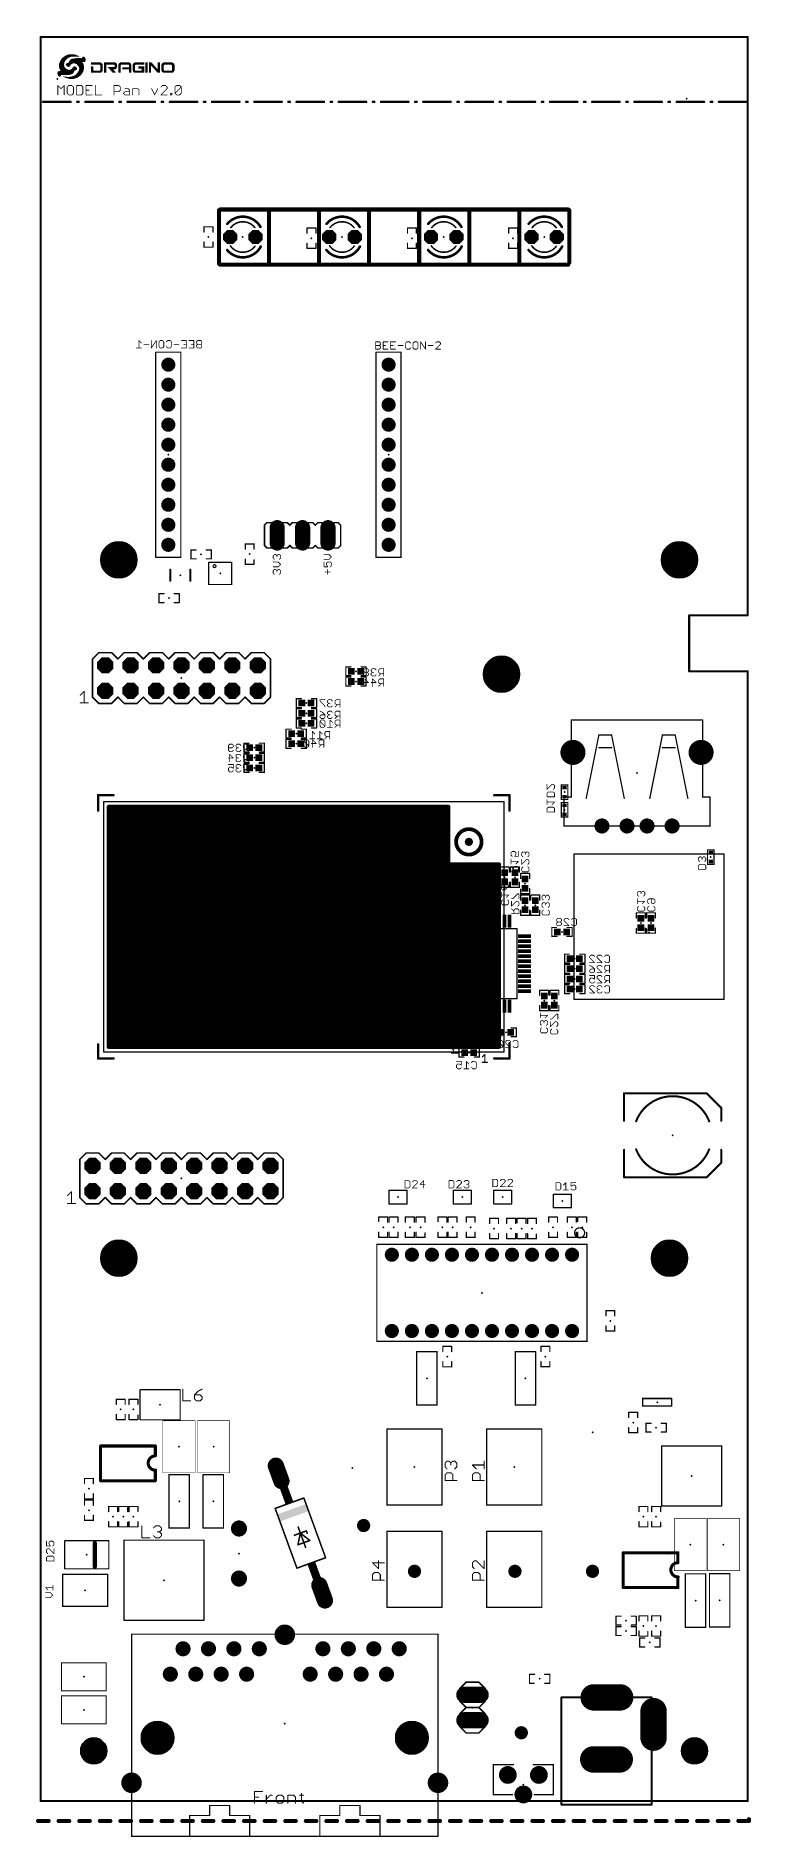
# Model space of a CAD drawing. Extents: x -36 to 36, y -94 to 86.
import ezdxf

# ---------------------------------------------------------------- set-up
doc = ezdxf.new("R2010")
doc.units = 0
for name, color, linetype in [('17', 82, 'CONTINUOUS'), ('20', 7, 'CONTINUOUS'), ('21', 253, 'CONTINUOUS'), ('22', 253, 'CONTINUOUS'), ('23', 7, 'CONTINUOUS'), ('24', 7, 'CONTINUOUS'), ('26', 253, 'CONTINUOUS'), ('30', 253, 'CONTINUOUS'), ('32', 253, 'CONTINUOUS')]:
    doc.layers.add(name, color=color, linetype=linetype)

# ---------------------------------------------------------------- blocks, each defined once
blk = doc.blocks.new('ROUNDP')
at = {"const_width": 0.5}
blk.add_lwpolyline([(0, -0.25, 1), (0, 0.25, 1), (0, -0.25)], format="xyb", dxfattribs=at)
blk = doc.blocks.new('LONGP100')
at = {"const_width": 1}
blk.add_lwpolyline([(-0.5, 0), (0.5, 0)], dxfattribs=at)
at = {"const_width": 0.5}
for points in [[(-0.5, 0.25, 1), (-0.5, -0.25)], [(0.5, -0.25, 1), (0.5, 0.25)]]:
    blk.add_lwpolyline(points, format="xyb", dxfattribs=at)
blk = doc.blocks.new('RECT')
blk.add_solid([(-0.5, -0.5), (0.5, -0.5), (-0.5, 0.5), (0.5, 0.5)])
blk = doc.blocks.new('OCTAGONP')
at = {"const_width": 0.5}
blk.add_lwpolyline([(-0.25, -0.1036), (-0.25, 0.1036), (-0.1036, 0.25), (0.1036, 0.25), (0.25, 0.1036), (0.25, -0.1036), (0.1036, -0.25), (-0.1036, -0.25), (-0.25, -0.1036), (-0.25, 0.1036)], dxfattribs=at)
blk = doc.blocks.new('ROUNDV')
at = {"const_width": 0.5}
blk.add_lwpolyline([(0, -0.25, 1), (0, 0.25, 1), (0, -0.25)], format="xyb", dxfattribs=at)

msp = doc.modelspace()

# ---------------------------------------------------------------- linework, layer by layer
at = {"layer": '20', "const_width": 0.2032}
for points in [[(-35.306, 86.233), (35.306, 86.233)], [(-35.306, -90), (-35.306, 86.233)], [(35.306, 28.448), (35.306, 86.233)], [(29.464, 22.86), (29.464, 28.448)], [(29.464, 28.448), (35.306, 28.448)], [(35.306, 22.86), (29.464, 22.86)], [(35.306, -90), (35.306, 22.86)], [(-35.306, -90), (35.306, -90)]]:
    msp.add_lwpolyline(points, dxfattribs=at)
at = {"layer": '20', "const_width": 0.1016}
for points in [[(-35.306, 86.2838, 1), (-35.306, 86.1822)], [(-35.2552, 86.233, 1), (-35.3568, 86.233)], [(35.3568, 86.233, 1), (35.2552, 86.233)], [(35.306, 86.1822, 1), (35.306, 86.2838)], [(29.5148, 28.448, 1), (29.4132, 28.448)], [(29.464, 28.4988, 1), (29.464, 28.3972)], [(35.2552, 28.448, 1), (35.3568, 28.448)], [(35.306, 28.3972, 1), (35.306, 28.4988)], [(29.464, 22.9108, 1), (29.464, 22.8092)], [(29.4132, 22.86, 1), (29.5148, 22.86)], [(35.3568, 22.86, 1), (35.2552, 22.86)], [(35.306, 22.8092, 1), (35.306, 22.9108)], [(-35.306, -89.9492, 1), (-35.306, -90.0508)], [(-35.3568, -90, 1), (-35.2552, -90)], [(35.2552, -90, 1), (35.3568, -90)], [(35.306, -90.0508, 1), (35.306, -89.9492)]]:
    msp.add_lwpolyline(points, format="xyb", dxfattribs=at)
at = {"layer": '20'}
for centre, radius in [((-27.5, 34), 1.8), ((28.5, 34), 1.8), ((10.72, 22.57), 1.8), ((-27.5, -35.778), 1.8), ((27.5, -35.778), 1.8), ((-23.622, -83.685), 1.625), ((1.778, -83.685), 1.625), ((-30, -85), 1.3), ((30, -85), 1.3)]:
    msp.add_circle(centre, radius, dxfattribs=at)
at = {"layer": '21'}
for points, const_width in [([(-33.5849, 80.4531), (-33.5849, 81.3937)], 0.0762), ([(-33.5849, 81.3937), (-33.2714, 81.0802)], 0.0762), ([(-33.2714, 81.0802), (-32.9578, 81.3937)], 0.0762), ([(-32.9578, 81.3937), (-32.9578, 80.4531)], 0.0762), ([(-32.4926, 81.3937), (-32.6494, 81.2369)], 0.0762), ([(-32.6494, 81.2369), (-32.6494, 80.6099)], 0.0762), ([(-32.1791, 81.3937), (-32.4926, 81.3937)], 0.0762), ([(-32.0223, 81.2369), (-32.1791, 81.3937)], 0.0762), ([(-32.0223, 80.6099), (-32.0223, 81.2369)], 0.0762), ([(-31.7139, 81.3937), (-31.7139, 80.4531)], 0.0762), ([(-31.2436, 81.3937), (-31.7139, 81.3937)], 0.0762), ([(-31.0868, 81.2369), (-31.2436, 81.3937)], 0.0762), ([(-31.0868, 80.6099), (-31.0868, 81.2369)], 0.0762), ([(-30.1513, 81.3937), (-30.7783, 81.3937)], 0.0762), ([(-30.7783, 81.3937), (-30.7783, 80.4531)], 0.0762), ([(-29.8428, 81.3937), (-29.8428, 80.4531)], 0.0762), ([(-27.9718, 80.4531), (-27.9718, 81.3937)], 0.0762), ([(-27.9718, 81.3937), (-27.5015, 81.3937)], 0.0762), ([(-27.5015, 81.3937), (-27.3447, 81.2369)], 0.0762), ([(-27.3447, 81.2369), (-27.3447, 80.9234)], 0.0762), ([(-26.8795, 81.0802), (-26.566, 81.0802)], 0.0762), ([(-26.566, 81.0802), (-26.4092, 80.9234)], 0.0762), ([(-26.1008, 80.4531), (-26.1008, 81.0802)], 0.0762), ([(-26.1008, 81.0802), (-25.6304, 81.0802)], 0.0762), ([(-25.6304, 81.0802), (-25.4737, 80.9234)], 0.0762), ([(-24.2297, 81.0802), (-23.9162, 80.4531)], 0.0762), ([(-23.9162, 80.4531), (-23.6026, 81.0802)], 0.0762), ([(-23.1374, 81.3937), (-23.2942, 81.2369)], 0.0762), ([(-23.2942, 80.4531), (-22.6671, 81.0802)], 0.0762), ([(-22.8239, 81.3937), (-23.1374, 81.3937)], 0.0762), ([(-22.6671, 81.2369), (-22.8239, 81.3937)], 0.0762), ([(-22.6671, 81.0802), (-22.6671, 81.2369)], 0.0762), ([(-21.8909, 81.2369), (-21.7341, 81.3937)], 0.0762), ([(-21.8909, 80.6099), (-21.8909, 81.2369)], 0.0762), ([(-21.8909, 80.6099), (-21.2638, 81.2369)], 0.0762), ([(-21.7341, 81.3937), (-21.4206, 81.3937)], 0.0762), ([(-21.4206, 81.3937), (-21.2638, 81.2369)], 0.0762), ([(-21.2638, 81.2369), (-21.2638, 80.6099)], 0.0762), ([(-35.044, 79.756), (-32.3259, 79.756)], 0.254), ([(-32.6494, 80.6099), (-32.4926, 80.4531)], 0.0762), ([(-32.4926, 80.4531), (-32.1791, 80.4531)], 0.0762), ([(-32.1791, 80.4531), (-32.0223, 80.6099)], 0.0762), ([(-31.6382, 79.756), (-31.5136, 79.756)], 0.254), ([(-31.7139, 80.4531), (-31.2436, 80.4531)], 0.0762), ([(-31.2436, 80.4531), (-31.0868, 80.6099)], 0.0762), ([(-30.8259, 79.756), (-28.1079, 79.756)], 0.254), ([(-30.7783, 80.9234), (-30.4648, 80.9234)], 0.0762), ([(-30.7783, 80.4531), (-30.1513, 80.4531)], 0.0762), ([(-29.8428, 80.4531), (-29.2158, 80.4531)], 0.0762), ([(-27.5015, 80.7666), (-27.9718, 80.7666)], 0.0762), ([(-27.4202, 79.756), (-27.2956, 79.756)], 0.254), ([(-27.3447, 80.9234), (-27.5015, 80.7666)], 0.0762), ([(-27.0363, 80.6099), (-26.8795, 80.7666)], 0.0762), ([(-26.8795, 80.4531), (-27.0363, 80.6099)], 0.0762), ([(-26.8795, 80.7666), (-26.4092, 80.7666)], 0.0762), ([(-26.4092, 80.4531), (-26.8795, 80.4531)], 0.0762), ([(-26.6079, 79.756), (-23.8898, 79.756)], 0.254), ([(-26.4092, 80.9234), (-26.4092, 80.4531)], 0.0762), ([(-25.4737, 80.9234), (-25.4737, 80.4531)], 0.0762), ([(-22.6671, 80.4531), (-23.2942, 80.4531)], 0.0762), ([(-23.2021, 79.756), (-23.0775, 79.756)], 0.254), ([(-22.3898, 79.756), (-19.6718, 79.756)], 0.254), ([(-22.3587, 80.4531), (-22.3587, 80.6099)], 0.0762), ([(-22.3587, 80.6099), (-22.2019, 80.6099)], 0.0762), ([(-22.2019, 80.4531), (-22.3587, 80.4531)], 0.0762), ([(-22.2019, 80.6099), (-22.2019, 80.4531)], 0.0762), ([(-21.7341, 80.4531), (-21.8909, 80.6099)], 0.0762), ([(-21.4206, 80.4531), (-21.7341, 80.4531)], 0.0762), ([(-21.2638, 80.6099), (-21.4206, 80.4531)], 0.0762), ([(-18.9841, 79.756), (-18.8595, 79.756)], 0.254), ([(-18.1718, 79.756), (-15.4537, 79.756)], 0.254), ([(-14.766, 79.756), (-14.6414, 79.756)], 0.254), ([(-13.9537, 79.756), (-11.2356, 79.756)], 0.254), ([(-10.5479, 79.756), (-10.4233, 79.756)], 0.254), ([(-9.7356, 79.756), (-7.0176, 79.756)], 0.254), ([(-6.3299, 79.756), (-6.2053, 79.756)], 0.254), ([(-5.5176, 79.756), (-2.7995, 79.756)], 0.254), ([(-2.1118, 79.756), (-1.9872, 79.756)], 0.254), ([(-1.2995, 79.756), (1.4185, 79.756)], 0.254), ([(2.1062, 79.756), (2.2308, 79.756)], 0.254), ([(2.9185, 79.756), (5.6366, 79.756)], 0.254), ([(6.3243, 79.756), (6.4489, 79.756)], 0.254), ([(7.1366, 79.756), (9.8546, 79.756)], 0.254), ([(10.5423, 79.756), (10.6669, 79.756)], 0.254), ([(11.3546, 79.756), (14.0727, 79.756)], 0.254), ([(14.7604, 79.756), (14.885, 79.756)], 0.254), ([(15.5727, 79.756), (18.2908, 79.756)], 0.254), ([(18.9785, 79.756), (19.1031, 79.756)], 0.254), ([(19.7908, 79.756), (22.5088, 79.756)], 0.254), ([(23.1965, 79.756), (23.3211, 79.756)], 0.254), ([(24.0088, 79.756), (26.7269, 79.756)], 0.254), ([(27.4146, 79.756), (27.5392, 79.756)], 0.254), ([(28.2269, 79.756), (30.9449, 79.756)], 0.254), ([(31.6326, 79.756), (31.7572, 79.756)], 0.254), ([(32.4449, 79.756), (35.163, 79.756)], 0.254), ([(-17.5, 68.921), (-17.5, 63.587)], 0.4064), ([(-17.399, 69), (17.399, 69)], 0.4064), ([(-12.5, 68.921), (-12.5, 63.587)], 0.4064), ([(-7.5, 68.921), (-7.5, 63.587)], 0.4064), ([(-2.5, 68.921), (-2.5, 63.587)], 0.4064), ([(2.5, 68.921), (2.5, 63.587)], 0.4064), ([(7.5, 68.921), (7.5, 63.587)], 0.4064), ([(12.5, 68.921), (12.5, 63.587)], 0.4064), ([(17.5, 68.921), (17.5, 63.714)], 0.4064), ([(-18.0975, 67.27), (-18.9865, 67.27)], 0.127), ([(-18.9865, 67.27), (-18.9865, 66.762)], 0.127), ([(-18.0975, 66.762), (-18.0975, 67.27)], 0.127), ([(-7.8105, 67.143), (-8.6995, 67.143)], 0.127), ([(-8.6995, 67.143), (-8.6995, 66.635)], 0.127), ([(-7.8105, 66.635), (-7.8105, 67.143)], 0.127), ([(2.2225, 67.143), (1.3335, 67.143)], 0.127), ([(1.3335, 67.143), (1.3335, 66.635)], 0.127), ([(2.2225, 66.635), (2.2225, 67.143)], 0.127), ([(12.319, 67.143), (11.43, 67.143)], 0.127), ([(11.43, 67.143), (11.43, 66.635)], 0.127), ([(12.319, 66.635), (12.319, 67.143)], 0.127), ([(-18.9865, 65.746), (-18.9865, 65.238)], 0.127), ([(-18.9865, 65.238), (-18.0975, 65.238)], 0.127), ([(-18.0975, 65.238), (-18.0975, 65.746)], 0.127), ([(-8.6995, 65.619), (-8.6995, 65.111)], 0.127), ([(-8.6995, 65.111), (-7.8105, 65.111)], 0.127), ([(-7.8105, 65.111), (-7.8105, 65.619)], 0.127), ([(1.3335, 65.619), (1.3335, 65.111)], 0.127), ([(1.3335, 65.111), (2.2225, 65.111)], 0.127), ([(2.2225, 65.111), (2.2225, 65.619)], 0.127), ([(11.43, 65.619), (11.43, 65.111)], 0.127), ([(11.43, 65.111), (12.319, 65.111)], 0.127), ([(12.319, 65.111), (12.319, 65.619)], 0.127), ([(-17.399, 63.5), (17.399, 63.5)], 0.4064), ([(-1.8473, 55.0469), (-1.8473, 55.7841)], 0.0762), ([(-1.8473, 55.7841), (-1.4787, 55.7841)], 0.0762), ([(-1.4787, 55.7841), (-1.3558, 55.6613)], 0.0762), ([(-0.6074, 55.7841), (-1.0989, 55.7841)], 0.0762), ([(-1.0989, 55.7841), (-1.0989, 55.0469)], 0.0762), ([(0.141, 55.7841), (-0.3505, 55.7841)], 0.0762), ([(-0.3505, 55.7841), (-0.3505, 55.0469)], 0.0762), ([(1.2692, 55.7841), (1.1464, 55.6613)], 0.0762), ([(1.515, 55.7841), (1.2692, 55.7841)], 0.0762), ([(1.6378, 55.6613), (1.515, 55.7841)], 0.0762), ([(2.0176, 55.7841), (1.8948, 55.6613)], 0.0762), ([(2.2634, 55.7841), (2.0176, 55.7841)], 0.0762), ([(2.3863, 55.6613), (2.2634, 55.7841)], 0.0762), ([(2.6432, 55.0469), (2.6432, 55.7841)], 0.0762), ([(2.6432, 55.7841), (3.1347, 55.0469)], 0.0762), ([(3.1347, 55.0469), (3.1347, 55.7841)], 0.0762), ([(4.2629, 55.7841), (4.14, 55.6613)], 0.0762), ([(4.5086, 55.7841), (4.2629, 55.7841)], 0.0762), ([(4.6315, 55.6613), (4.5086, 55.7841)], 0.0762), ([(-23.8024, 54.7508), (-21.3024, 54.7508)], 0.127), ([(-23.8024, 34.2508), (-23.8024, 54.7508)], 0.127), ([(-21.3024, 54.7508), (-21.3024, 34.2508)], 0.127), ([(-1.8473, 55.4155), (-1.4787, 55.4155)], 0.0762), ([(-1.4787, 55.0469), (-1.8473, 55.0469)], 0.0762), ([(-1.8024, 54.7508), (0.6976, 54.7508)], 0.127), ([(-1.8024, 34.2508), (-1.8024, 54.7508)], 0.127), ([(-1.3558, 55.5384), (-1.4787, 55.4155)], 0.0762), ([(-1.4787, 55.4155), (-1.3558, 55.2926)], 0.0762), ([(-1.3558, 55.1698), (-1.4787, 55.0469)], 0.0762), ([(-1.3558, 55.6613), (-1.3558, 55.5384)], 0.0762), ([(-1.3558, 55.2926), (-1.3558, 55.1698)], 0.0762), ([(-1.0989, 55.4155), (-0.8531, 55.4155)], 0.0762), ([(-1.0989, 55.0469), (-0.6074, 55.0469)], 0.0762), ([(-0.3505, 55.4155), (-0.1047, 55.4155)], 0.0762), ([(-0.3505, 55.0469), (0.141, 55.0469)], 0.0762), ([(0.3979, 55.4155), (0.8894, 55.4155)], 0.0762), ([(0.6976, 54.7508), (0.6976, 34.2508)], 0.127), ([(1.1464, 55.6613), (1.1464, 55.1698)], 0.0762), ([(1.1464, 55.1698), (1.2692, 55.0469)], 0.0762), ([(1.2692, 55.0469), (1.515, 55.0469)], 0.0762), ([(1.515, 55.0469), (1.6378, 55.1698)], 0.0762), ([(1.8948, 55.6613), (1.8948, 55.1698)], 0.0762), ([(1.8948, 55.1698), (2.0176, 55.0469)], 0.0762), ([(2.0176, 55.0469), (2.2634, 55.0469)], 0.0762), ([(2.2634, 55.0469), (2.3863, 55.1698)], 0.0762), ([(2.3863, 55.1698), (2.3863, 55.6613)], 0.0762), ([(3.3916, 55.4155), (3.8831, 55.4155)], 0.0762), ([(4.14, 55.0469), (4.6315, 55.5384)], 0.0762), ([(4.6315, 55.0469), (4.14, 55.0469)], 0.0762), ([(4.6315, 55.5384), (4.6315, 55.6613)], 0.0762), ([(-12.954, 37.465), (-12.7, 37.719)], 0.1524), ([(-10.668, 37.719), (-12.7, 37.719)], 0.1524), ([(-10.668, 37.719), (-10.414, 37.465)], 0.1524), ([(-10.414, 37.465), (-10.16, 37.719)], 0.1524), ([(-8.128, 37.719), (-10.16, 37.719)], 0.1524), ([(-8.128, 37.719), (-7.874, 37.465)], 0.1524), ([(-7.874, 37.465), (-7.62, 37.719)], 0.1524), ([(-5.588, 37.719), (-7.62, 37.719)], 0.1524), ([(-5.588, 37.719), (-5.334, 37.465)], 0.1524), ([(-12.954, 35.433), (-12.954, 37.465)], 0.1524), ([(-5.334, 37.465), (-5.334, 35.433)], 0.1524), ([(-21.3024, 34.2508), (-23.8024, 34.2508)], 0.127), ([(-19.7866, 34.9885), (-20.2946, 34.9885)], 0.127), ([(-20.2946, 34.9885), (-20.2946, 34.0995)], 0.127), ([(-18.2626, 34.9885), (-18.7706, 34.9885)], 0.127), ([(-18.2626, 34.0995), (-18.2626, 34.9885)], 0.127), ([(-14.8717, 35.0774), (-14.8717, 35.5854)], 0.127), ([(-14.8717, 35.5854), (-13.9827, 35.5854)], 0.127), ([(-13.9827, 35.5854), (-13.9827, 35.0774)], 0.127), ([(-12.954, 35.433), (-12.7, 35.179)], 0.1524), ([(-10.668, 35.179), (-12.7, 35.179)], 0.1524), ([(-12.0783, 34.4155), (-11.9555, 34.5384)], 0.0762), ([(-12.0783, 34.1698), (-12.0783, 34.4155)], 0.0762), ([(-11.9555, 34.0469), (-12.0783, 34.1698)], 0.0762), ([(-11.9555, 34.5384), (-11.8326, 34.5384)], 0.0762), ([(-11.8326, 34.5384), (-11.7097, 34.4155)], 0.0762), ([(-11.7097, 34.4155), (-11.5868, 34.5384)], 0.0762), ([(-11.7097, 34.4155), (-11.7097, 34.2927)], 0.0762), ([(-11.5868, 34.5384), (-11.464, 34.5384)], 0.0762), ([(-11.464, 34.5384), (-11.3411, 34.4155)], 0.0762), ([(-11.3411, 34.1698), (-11.464, 34.0469)], 0.0762), ([(-11.3411, 34.4155), (-11.3411, 34.1698)], 0.0762), ([(-10.668, 35.179), (-10.414, 35.433)], 0.1524), ([(-10.414, 35.433), (-10.16, 35.179)], 0.1524), ([(-8.128, 35.179), (-10.16, 35.179)], 0.1524), ([(-8.128, 35.179), (-7.874, 35.433)], 0.1524), ([(-7.874, 35.433), (-7.62, 35.179)], 0.1524), ([(-5.588, 35.179), (-7.62, 35.179)], 0.1524), ([(-6.5068, 34.5384), (-6.9983, 34.5384)], 0.0762), ([(-6.2611, 34.2927), (-6.5068, 34.5384)], 0.0762), ([(-6.5068, 34.0469), (-6.2611, 34.2927)], 0.0762), ([(-5.588, 35.179), (-5.334, 35.433)], 0.1524), ([(0.6976, 34.2508), (-1.8024, 34.2508)], 0.127), ([(-22.3614, 33.0112), (-22.3614, 31.9112)], 0.2032), ([(-20.3614, 31.9112), (-20.3614, 33.0112)], 0.2032), ([(-20.2946, 34.0995), (-19.7866, 34.0995)], 0.127), ([(-18.7706, 34.0995), (-18.2626, 34.0995)], 0.127), ([(-16.2236, 33.739), (-18.5236, 33.739)], 0.127), ([(-18.5236, 33.739), (-18.5236, 31.539)], 0.127), ([(-16.2236, 31.539), (-16.2236, 33.739)], 0.127), ([(-14.8717, 34.0614), (-14.8717, 33.5534)], 0.127), ([(-14.8717, 33.5534), (-13.9827, 33.5534)], 0.127), ([(-13.9827, 33.5534), (-13.9827, 33.9979)], 0.127), ([(-11.5868, 33.79), (-12.0783, 33.79)], 0.0762), ([(-12.0783, 33.2985), (-11.5868, 33.2985)], 0.0762), ([(-12.0783, 32.9187), (-11.9555, 33.0416)], 0.0762), ([(-12.0783, 32.673), (-12.0783, 32.9187)], 0.0762), ([(-11.9555, 32.5501), (-12.0783, 32.673)], 0.0762), ([(-11.9555, 33.0416), (-11.8326, 33.0416)], 0.0762), ([(-11.8326, 33.0416), (-11.7097, 32.9187)], 0.0762), ([(-11.7097, 32.9187), (-11.5868, 33.0416)], 0.0762), ([(-11.7097, 32.9187), (-11.7097, 32.7958)], 0.0762), ([(-11.3411, 33.5443), (-11.5868, 33.79)], 0.0762), ([(-11.5868, 33.2985), (-11.3411, 33.5443)], 0.0762), ([(-11.5868, 33.0416), (-11.464, 33.0416)], 0.0762), ([(-11.464, 33.0416), (-11.3411, 32.9187)], 0.0762), ([(-11.3411, 32.673), (-11.464, 32.5501)], 0.0762), ([(-11.3411, 32.9187), (-11.3411, 32.673)], 0.0762), ([(-6.9983, 34.0469), (-6.5068, 34.0469)], 0.0762), ([(-6.9983, 33.79), (-6.9983, 33.2985)], 0.0762), ([(-6.9983, 33.2985), (-6.6297, 33.2985)], 0.0762), ([(-6.8755, 32.7958), (-6.384, 32.7958)], 0.0762), ([(-6.7526, 33.6671), (-6.6297, 33.79)], 0.0762), ([(-6.7526, 33.5443), (-6.7526, 33.6671)], 0.0762), ([(-6.6297, 33.2985), (-6.7526, 33.5443)], 0.0762), ([(-6.6297, 33.79), (-6.384, 33.79)], 0.0762), ([(-6.6297, 32.5501), (-6.6297, 33.0416)], 0.0762), ([(-6.384, 33.79), (-6.2611, 33.6671)], 0.0762), ([(-6.2611, 33.4214), (-6.384, 33.2985)], 0.0762), ([(-6.2611, 33.6671), (-6.2611, 33.4214)], 0.0762), ([(-22.987, 30.6197), (-23.495, 30.6197)], 0.127), ([(-23.495, 30.6197), (-23.495, 29.7307)], 0.127), ([(-21.463, 30.6197), (-21.971, 30.6197)], 0.127), ([(-21.463, 29.7307), (-21.463, 30.6197)], 0.127), ([(-18.5236, 31.539), (-16.2236, 31.539)], 0.127), ([(-23.495, 29.7307), (-22.987, 29.7307)], 0.127), ([(-21.971, 29.7307), (-21.463, 29.7307)], 0.127), ([(-29.492, 24.731), (-30.127, 24.096)], 0.1524), ([(-30.127, 24.096), (-30.127, 20.286)], 0.1524), ([(-29.492, 24.731), (-28.222, 24.731)], 0.1524), ([(-28.222, 24.731), (-27.587, 24.096)], 0.1524), ([(-27.587, 24.096), (-26.952, 24.731)], 0.1524), ([(-26.952, 24.731), (-25.682, 24.731)], 0.1524), ([(-25.682, 24.731), (-25.047, 24.096)], 0.1524), ([(-25.047, 24.096), (-24.412, 24.731)], 0.1524), ([(-24.412, 24.731), (-23.142, 24.731)], 0.1524), ([(-23.142, 24.731), (-22.507, 24.096)], 0.1524), ([(-21.872, 24.731), (-22.507, 24.096)], 0.1524), ([(-21.872, 24.731), (-20.602, 24.731)], 0.1524), ([(-20.602, 24.731), (-19.967, 24.096)], 0.1524), ([(-19.967, 24.096), (-19.332, 24.731)], 0.1524), ([(-19.332, 24.731), (-18.062, 24.731)], 0.1524), ([(-18.062, 24.731), (-17.427, 24.096)], 0.1524), ([(-17.427, 24.096), (-16.792, 24.731)], 0.1524), ([(-16.792, 24.731), (-15.522, 24.731)], 0.1524), ([(-15.522, 24.731), (-14.887, 24.096)], 0.1524), ([(-14.887, 24.096), (-14.252, 24.731)], 0.1524), ([(-14.252, 24.731), (-12.982, 24.731)], 0.1524), ([(-12.982, 24.731), (-12.347, 24.096)], 0.1524), ([(-12.347, 24.096), (-12.347, 20.286)], 0.1524), ([(-31.3462, 20.4814), (-30.9564, 20.8712)], 0.1016), ([(-30.9564, 20.8712), (-30.9564, 19.7018)], 0.1016), ([(-30.127, 20.286), (-29.492, 19.651)], 0.1524), ([(-27.587, 20.286), (-28.222, 19.651)], 0.1524), ([(-26.952, 19.651), (-27.587, 20.286)], 0.1524), ([(-25.047, 20.286), (-25.682, 19.651)], 0.1524), ([(-24.412, 19.651), (-25.047, 20.286)], 0.1524), ([(-22.507, 20.286), (-23.142, 19.651)], 0.1524), ([(-22.507, 20.286), (-21.872, 19.651)], 0.1524), ([(-19.967, 20.286), (-20.602, 19.651)], 0.1524), ([(-19.332, 19.651), (-19.967, 20.286)], 0.1524), ([(-17.427, 20.286), (-18.062, 19.651)], 0.1524), ([(-16.792, 19.651), (-17.427, 20.286)], 0.1524), ([(-14.887, 20.286), (-15.522, 19.651)], 0.1524), ([(-14.252, 19.651), (-14.887, 20.286)], 0.1524), ([(-12.347, 20.286), (-12.982, 19.651)], 0.1524), ([(-31.3462, 19.7018), (-30.5666, 19.7018)], 0.1016), ([(-28.222, 19.651), (-29.492, 19.651)], 0.1524), ([(-25.682, 19.651), (-26.952, 19.651)], 0.1524), ([(-23.142, 19.651), (-24.412, 19.651)], 0.1524), ([(-20.602, 19.651), (-21.872, 19.651)], 0.1524), ([(-18.062, 19.651), (-19.332, 19.651)], 0.1524), ([(-15.522, 19.651), (-16.792, 19.651)], 0.1524), ([(-12.982, 19.651), (-14.252, 19.651)], 0.1524), ([(17.707, 18), (30.807, 18)], 0.127), ([(17.707, 10.3), (17.707, 18)], 0.127), ([(30.807, 18), (30.807, 10.3)], 0.127), ([(20.447, 16.51), (19.177, 10.16)], 0.127), ([(21.717, 16.51), (20.447, 16.51)], 0.127), ([(22.987, 10.16), (21.717, 16.51)], 0.127), ([(26.797, 16.51), (25.527, 10.16)], 0.127), ([(28.067, 16.51), (26.797, 16.51)], 0.127), ([(29.337, 10.16), (28.067, 16.51)], 0.127), ([(21.717, 15.24), (20.447, 15.24)], 0.127), ([(28.067, 15.24), (26.797, 15.24)], 0.127), ([(-28.0355, 10.4855), (-29.5595, 10.4855)], 0.254), ([(-29.5595, 10.4855), (-29.5595, 8.9615)], 0.254), ([(-29.017, -15.167), (-29.017, 9.833)], 0.127), ([(-29.017, 9.833), (10.983, 9.833)], 0.127), ([(-28.517, -14.667), (-28.517, 9.333)], 0.381), ([(-28.517, 9.333), (5.423, 9.333)], 0.381), ([(-28.517, -14.667), (-28.517, 9.333)], 0.381), ([(-28.517, 9.333), (4.923, 9.333)], 0.381), ([(5.423, 9.144), (-28.517, 9.144)], 0.381), ([(4.923, 9.144), (-28.517, 9.144)], 0.381), ([(4.923, 9.333), (4.923, 3.083)], 0.381), ([(5.423, 9.333), (5.423, 3.583)], 0.381), ([(11.5255, 10.4855), (10.0015, 10.4855)], 0.254), ([(10.983, 9.833), (10.983, -15.167)], 0.127), ([(11.5255, 8.9615), (11.5255, 10.4855)], 0.254), ([(16.957, 7.4), (16.957, 10.3)], 0.127), ([(16.957, 10.3), (17.707, 10.3)], 0.127), ([(30.807, 10.3), (31.557, 10.3)], 0.127), ([(31.557, 10.3), (31.557, 7.4)], 0.127), ([(5.423, 8.763), (-28.517, 8.763)], 0.381), ([(4.923, 8.763), (-28.517, 8.763)], 0.381), ([(5.423, 8.382), (-28.517, 8.382)], 0.381), ([(4.923, 8.382), (-28.517, 8.382)], 0.381), ([(5.423, 8.001), (-28.517, 8.001)], 0.381), ([(4.923, 8.001), (-28.517, 8.001)], 0.381), ([(5.423, 7.62), (-28.517, 7.62)], 0.381), ([(4.923, 7.62), (-28.517, 7.62)], 0.381), ([(5.423, 7.239), (-28.517, 7.239)], 0.381), ([(4.923, 7.239), (-28.517, 7.239)], 0.381), ([(31.557, 7.4), (16.957, 7.4)], 0.127), ([(5.423, 6.858), (-28.517, 6.858)], 0.381), ([(4.923, 6.858), (-28.517, 6.858)], 0.381), ([(5.423, 6.477), (-28.517, 6.477)], 0.381), ([(4.923, 6.477), (-28.517, 6.477)], 0.381), ([(5.423, 6.096), (-28.517, 6.096)], 0.381), ([(4.923, 6.096), (-28.517, 6.096)], 0.381), ([(5.423, 5.715), (-28.517, 5.715)], 0.381), ([(4.923, 5.715), (-28.517, 5.715)], 0.381), ([(5.423, 5.334), (-28.517, 5.334)], 0.381), ([(4.923, 5.334), (-28.517, 5.334)], 0.381), ([(5.423, 4.953), (-28.517, 4.953)], 0.381), ([(4.923, 4.953), (-28.517, 4.953)], 0.381), ([(5.423, 4.572), (-28.517, 4.572)], 0.381), ([(4.923, 4.572), (-28.517, 4.572)], 0.381), ([(5.423, 4.191), (-28.517, 4.191)], 0.381), ([(4.923, 4.191), (-28.517, 4.191)], 0.381), ([(5.423, 3.81), (-28.517, 3.81)], 0.381), ([(4.923, 3.81), (-28.517, 3.81)], 0.381), ([(10.483, 3.429), (-28.517, 3.429)], 0.381), ([(4.923, 3.429), (-28.517, 3.429)], 0.381), ([(5.423, 3.583), (10.483, 3.583)], 0.381), ([(10.483, 3.583), (10.483, -14.667)], 0.381), ([(17.9508, 4.5996), (32.9508, 4.5996)], 0.127), ([(17.9508, 4.5996), (17.9508, -9.9004)], 0.127), ([(32.9508, -9.9004), (32.9508, 4.5996)], 0.127), ([(10.483, 3.048), (-28.517, 3.048)], 0.381), ([(10.483, 3.048), (-28.517, 3.048)], 0.381), ([(10.483, 2.667), (-28.517, 2.667)], 0.381), ([(10.483, 2.667), (-28.517, 2.667)], 0.381), ([(10.483, 2.286), (-28.517, 2.286)], 0.381), ([(10.483, 2.286), (-28.517, 2.286)], 0.381), ([(10.483, 1.905), (-28.517, 1.905)], 0.381), ([(10.483, 1.905), (-28.517, 1.905)], 0.381), ([(4.923, 3.083), (10.483, 3.083)], 0.381), ([(10.483, 3.083), (10.483, -14.667)], 0.381), ([(10.483, 1.524), (-28.517, 1.524)], 0.381), ([(10.483, 1.524), (-28.517, 1.524)], 0.381), ([(10.483, 1.143), (-28.517, 1.143)], 0.381), ([(10.483, 1.143), (-28.517, 1.143)], 0.381), ([(10.483, 0.762), (-28.517, 0.762)], 0.381), ([(10.483, 0.762), (-28.517, 0.762)], 0.381), ([(10.483, 0.381), (-28.517, 0.381)], 0.381), ([(10.483, 0.381), (-28.517, 0.381)], 0.381), ([(10.483, 0), (-28.517, 0)], 0.381), ([(10.483, 0), (-28.517, 0)], 0.381), ([(10.483, -0.381), (-28.517, -0.381)], 0.381), ([(10.483, -0.381), (-28.517, -0.381)], 0.381), ([(10.483, -0.762), (-28.517, -0.762)], 0.381), ([(10.483, -0.762), (-28.517, -0.762)], 0.381), ([(10.483, -1.143), (-28.517, -1.143)], 0.381), ([(10.483, -1.143), (-28.517, -1.143)], 0.381), ([(10.483, -1.524), (-28.517, -1.524)], 0.381), ([(10.483, -1.524), (-28.517, -1.524)], 0.381), ([(10.483, -1.905), (-28.517, -1.905)], 0.381), ([(10.483, -1.905), (-28.517, -1.905)], 0.381), ([(10.483, -2.286), (-28.517, -2.286)], 0.381), ([(10.483, -2.286), (-28.517, -2.286)], 0.381), ([(10.483, -2.667), (-28.517, -2.667)], 0.381), ([(10.483, -2.667), (-28.517, -2.667)], 0.381), ([(10.483, -3.048), (-28.517, -3.048)], 0.381), ([(10.483, -3.048), (-28.517, -3.048)], 0.381), ([(10.483, -3.429), (-28.517, -3.429)], 0.381), ([(10.483, -3.429), (-28.517, -3.429)], 0.381), ([(10.483, -3.81), (-28.517, -3.81)], 0.381), ([(10.483, -3.81), (-28.517, -3.81)], 0.381), ([(10.483, -4.191), (-28.517, -4.191)], 0.381), ([(10.483, -4.191), (-28.517, -4.191)], 0.381), ([(10.483, -4.572), (-28.517, -4.572)], 0.381), ([(10.483, -4.572), (-28.517, -4.572)], 0.381), ([(10.483, -4.953), (-28.517, -4.953)], 0.381), ([(10.483, -4.953), (-28.517, -4.953)], 0.381), ([(10.483, -5.334), (-28.517, -5.334)], 0.381), ([(10.483, -5.334), (-28.517, -5.334)], 0.381), ([(10.483, -5.715), (-28.517, -5.715)], 0.381), ([(10.483, -5.715), (-28.517, -5.715)], 0.381), ([(10.483, -6.096), (-28.517, -6.096)], 0.381), ([(10.483, -6.096), (-28.517, -6.096)], 0.381), ([(10.483, -6.477), (-28.517, -6.477)], 0.381), ([(10.483, -6.477), (-28.517, -6.477)], 0.381), ([(10.483, -6.858), (-28.517, -6.858)], 0.381), ([(10.483, -6.858), (-28.517, -6.858)], 0.381), ([(10.483, -7.239), (-28.517, -7.239)], 0.381), ([(10.483, -7.239), (-28.517, -7.239)], 0.381), ([(10.483, -7.62), (-28.517, -7.62)], 0.381), ([(10.483, -7.62), (-28.517, -7.62)], 0.381), ([(10.483, -8.001), (-28.517, -8.001)], 0.381), ([(10.483, -8.001), (-28.517, -8.001)], 0.381), ([(10.483, -8.382), (-28.517, -8.382)], 0.381), ([(10.483, -8.382), (-28.517, -8.382)], 0.381), ([(10.483, -8.763), (-28.517, -8.763)], 0.381), ([(10.483, -8.763), (-28.517, -8.763)], 0.381), ([(10.483, -9.144), (-28.517, -9.144)], 0.381), ([(10.483, -9.144), (-28.517, -9.144)], 0.381), ([(10.483, -9.525), (-28.517, -9.525)], 0.381), ([(10.483, -9.525), (-28.517, -9.525)], 0.381), ([(10.483, -9.906), (-28.517, -9.906)], 0.381), ([(10.483, -9.906), (-28.517, -9.906)], 0.381), ([(10.483, -10.287), (-28.517, -10.287)], 0.381), ([(10.483, -10.287), (-28.517, -10.287)], 0.381), ([(10.483, -10.668), (-28.517, -10.668)], 0.381), ([(10.483, -10.668), (-28.517, -10.668)], 0.381), ([(17.9508, -9.9004), (32.9508, -9.9004)], 0.127), ([(10.483, -11.049), (-28.517, -11.049)], 0.381), ([(10.483, -11.049), (-28.517, -11.049)], 0.381), ([(10.483, -11.43), (-28.517, -11.43)], 0.381), ([(10.483, -11.43), (-28.517, -11.43)], 0.381), ([(10.483, -11.811), (-28.517, -11.811)], 0.381), ([(10.483, -11.811), (-28.517, -11.811)], 0.381), ([(10.483, -12.192), (-28.517, -12.192)], 0.381), ([(10.483, -12.192), (-28.517, -12.192)], 0.381), ([(10.483, -12.573), (-28.517, -12.573)], 0.381), ([(10.483, -12.573), (-28.517, -12.573)], 0.381), ([(-29.5595, -14.4225), (-29.5595, -15.8195)], 0.254), ([(10.483, -12.954), (-28.517, -12.954)], 0.381), ([(10.483, -12.954), (-28.517, -12.954)], 0.381), ([(10.483, -13.335), (-28.517, -13.335)], 0.381), ([(10.483, -13.335), (-28.517, -13.335)], 0.381), ([(10.483, -13.716), (-28.517, -13.716)], 0.381), ([(10.483, -13.716), (-28.517, -13.716)], 0.381), ([(10.483, -14.097), (-28.517, -14.097)], 0.381), ([(10.483, -14.097), (-28.517, -14.097)], 0.381), ([(10.483, -14.478), (-28.517, -14.478)], 0.381), ([(10.483, -14.478), (-28.517, -14.478)], 0.381), ([(5.5372, -13.367), (5.5372, -13.1572)], 0.127), ([(11.5255, -15.8195), (11.5255, -14.2955)], 0.254), ([(-29.5595, -15.8195), (-28.0355, -15.8195)], 0.254), ([(10.983, -15.167), (-29.017, -15.167)], 0.127), ([(10.483, -14.667), (-28.517, -14.667)], 0.381), ([(10.483, -14.667), (-28.517, -14.667)], 0.381), ([(8.7962, -15.6788), (9.0589, -15.4161)], 0.1016), ([(8.7962, -16.2042), (9.3216, -16.2042)], 0.1016), ([(9.0589, -15.4161), (9.0589, -16.2042)], 0.1016), ([(10.0015, -15.8195), (11.5255, -15.8195)], 0.254), ([(22.963, -19.295), (31.213, -19.295)], 0.2032), ([(22.963, -22.045), (22.963, -19.295)], 0.2032), ([(32.663, -20.745), (31.213, -19.295)], 0.2032), ([(32.663, -20.745), (32.663, -22.045)], 0.2032), ([(22.963, -27.695), (22.963, -24.945)], 0.2032), ([(32.663, -24.945), (32.663, -26.245)], 0.2032), ([(-30.762, -25.269), (-31.397, -25.904)], 0.1524), ([(-31.397, -25.904), (-31.397, -29.714)], 0.1524), ([(-30.762, -25.269), (-29.492, -25.269)], 0.1524), ([(-29.492, -25.269), (-28.857, -25.904)], 0.1524), ([(-28.857, -25.904), (-28.222, -25.269)], 0.1524), ([(-28.222, -25.269), (-26.952, -25.269)], 0.1524), ([(-26.952, -25.269), (-26.317, -25.904)], 0.1524), ([(-26.317, -25.904), (-25.682, -25.269)], 0.1524), ([(-25.682, -25.269), (-24.412, -25.269)], 0.1524), ([(-24.412, -25.269), (-23.777, -25.904)], 0.1524), ([(-23.142, -25.269), (-23.777, -25.904)], 0.1524), ([(-23.142, -25.269), (-21.872, -25.269)], 0.1524), ([(-21.872, -25.269), (-21.237, -25.904)], 0.1524), ([(-21.237, -25.904), (-20.602, -25.269)], 0.1524), ([(-20.602, -25.269), (-19.332, -25.269)], 0.1524), ([(-19.332, -25.269), (-18.697, -25.904)], 0.1524), ([(-18.697, -25.904), (-18.062, -25.269)], 0.1524), ([(-18.062, -25.269), (-16.792, -25.269)], 0.1524), ([(-16.792, -25.269), (-16.157, -25.904)], 0.1524), ([(-15.522, -25.269), (-16.157, -25.904)], 0.1524), ([(-15.522, -25.269), (-14.252, -25.269)], 0.1524), ([(-14.252, -25.269), (-13.617, -25.904)], 0.1524), ([(-13.617, -25.904), (-12.982, -25.269)], 0.1524), ([(-12.982, -25.269), (-11.712, -25.269)], 0.1524), ([(-11.712, -25.269), (-11.077, -25.904)], 0.1524), ([(-11.077, -25.904), (-11.077, -29.714)], 0.1524), ([(32.663, -26.245), (31.213, -27.695)], 0.2032), ([(1.0821, -28.0197), (1.0821, -28.7569)], 0.0762), ([(1.4507, -28.0197), (1.0821, -28.0197)], 0.0762), ([(1.0821, -28.7569), (1.4507, -28.7569)], 0.0762), ([(1.5736, -28.1425), (1.4507, -28.0197)], 0.0762), ([(1.4507, -28.7569), (1.5736, -28.634)], 0.0762), ([(1.5736, -28.634), (1.5736, -28.1425)], 0.0762), ([(1.9534, -28.0197), (1.8305, -28.1425)], 0.0762), ([(1.8305, -28.7569), (2.322, -28.2654)], 0.0762), ([(2.322, -28.7569), (1.8305, -28.7569)], 0.0762), ([(2.1991, -28.0197), (1.9534, -28.0197)], 0.0762), ([(2.322, -28.1425), (2.1991, -28.0197)], 0.0762), ([(2.322, -28.2654), (2.322, -28.1425)], 0.0762), ([(2.9475, -28.0197), (2.5789, -28.3883)], 0.0762), ([(2.5789, -28.3883), (3.0704, -28.3883)], 0.0762), ([(2.9475, -28.7569), (2.9475, -28.0197)], 0.0762), ([(5.4901, -28.0135), (5.4901, -28.7507)], 0.0762), ([(5.8587, -28.0135), (5.4901, -28.0135)], 0.0762), ([(5.4901, -28.7507), (5.8587, -28.7507)], 0.0762), ([(5.9815, -28.1363), (5.8587, -28.0135)], 0.0762), ([(5.8587, -28.7507), (5.9815, -28.6278)], 0.0762), ([(5.9815, -28.6278), (5.9815, -28.1363)], 0.0762), ([(6.3613, -28.0135), (6.2385, -28.1363)], 0.0762), ([(6.2385, -28.7507), (6.73, -28.2592)], 0.0762), ([(6.73, -28.7507), (6.2385, -28.7507)], 0.0762), ([(6.6071, -28.0135), (6.3613, -28.0135)], 0.0762), ([(6.73, -28.1363), (6.6071, -28.0135)], 0.0762), ([(6.73, -28.2592), (6.73, -28.1363)], 0.0762), ([(6.9869, -28.1363), (7.1098, -28.0135)], 0.0762), ([(7.1098, -28.7507), (6.9869, -28.6278)], 0.0762), ([(7.1098, -28.0135), (7.3555, -28.0135)], 0.0762), ([(7.3555, -28.7507), (7.1098, -28.7507)], 0.0762), ([(7.3555, -28.3821), (7.2326, -28.3821)], 0.0762), ([(7.3555, -28.0135), (7.4784, -28.1363)], 0.0762), ([(7.4784, -28.2592), (7.3555, -28.3821)], 0.0762), ([(7.3555, -28.3821), (7.4784, -28.505)], 0.0762), ([(7.4784, -28.6278), (7.3555, -28.7507)], 0.0762), ([(7.4784, -28.1363), (7.4784, -28.2592)], 0.0762), ([(7.4784, -28.505), (7.4784, -28.6278)], 0.0762), ([(9.8531, -27.8887), (9.8531, -28.6259)], 0.0762), ([(10.2217, -27.8887), (9.8531, -27.8887)], 0.0762), ([(9.8531, -28.6259), (10.2217, -28.6259)], 0.0762), ([(10.3446, -28.0115), (10.2217, -27.8887)], 0.0762), ([(10.2217, -28.6259), (10.3446, -28.503)], 0.0762), ([(10.3446, -28.503), (10.3446, -28.0115)], 0.0762), ([(10.7244, -27.8887), (10.6015, -28.0115)], 0.0762), ([(10.6015, -28.6259), (11.093, -28.1344)], 0.0762), ([(11.093, -28.6259), (10.6015, -28.6259)], 0.0762), ([(10.9701, -27.8887), (10.7244, -27.8887)], 0.0762), ([(11.093, -28.0115), (10.9701, -27.8887)], 0.0762), ([(11.093, -28.1344), (11.093, -28.0115)], 0.0762), ([(11.4728, -27.8887), (11.3499, -28.0115)], 0.0762), ([(11.3499, -28.6259), (11.8414, -28.1344)], 0.0762), ([(11.8414, -28.6259), (11.3499, -28.6259)], 0.0762), ([(11.7185, -27.8887), (11.4728, -27.8887)], 0.0762), ([(11.8414, -28.0115), (11.7185, -27.8887)], 0.0762), ([(11.8414, -28.1344), (11.8414, -28.0115)], 0.0762), ([(16.1551, -28.2227), (16.1551, -28.9599)], 0.0762), ([(16.5237, -28.2227), (16.1551, -28.2227)], 0.0762), ([(16.6466, -28.3455), (16.5237, -28.2227)], 0.0762), ([(16.6466, -28.837), (16.6466, -28.3455)], 0.0762), ([(16.9035, -28.4684), (17.1493, -28.2227)], 0.0762), ([(17.1493, -28.2227), (17.1493, -28.9599)], 0.0762), ([(18.1434, -28.2227), (17.6519, -28.2227)], 0.0762), ([(17.6519, -28.2227), (17.6519, -28.5913)], 0.0762), ([(17.6519, -28.5913), (17.8977, -28.4684)], 0.0762), ([(17.8977, -28.4684), (18.0205, -28.4684)], 0.0762), ([(18.0205, -28.4684), (18.1434, -28.5913)], 0.0762), ([(18.1434, -28.5913), (18.1434, -28.837)], 0.0762), ([(31.213, -27.695), (22.963, -27.695)], 0.2032), ([(-32.6162, -29.5186), (-32.2264, -29.1288)], 0.1016), ([(-32.6162, -30.2982), (-31.8366, -30.2982)], 0.1016), ([(-32.2264, -29.1288), (-32.2264, -30.2982)], 0.1016), ([(-31.397, -29.714), (-30.762, -30.349)], 0.1524), ([(-29.492, -30.349), (-30.762, -30.349)], 0.1524), ([(-28.857, -29.714), (-29.492, -30.349)], 0.1524), ([(-28.222, -30.349), (-28.857, -29.714)], 0.1524), ([(-26.952, -30.349), (-28.222, -30.349)], 0.1524), ([(-26.317, -29.714), (-26.952, -30.349)], 0.1524), ([(-25.682, -30.349), (-26.317, -29.714)], 0.1524), ([(-24.412, -30.349), (-25.682, -30.349)], 0.1524), ([(-23.777, -29.714), (-24.412, -30.349)], 0.1524), ([(-23.777, -29.714), (-23.142, -30.349)], 0.1524), ([(-21.872, -30.349), (-23.142, -30.349)], 0.1524), ([(-21.237, -29.714), (-21.872, -30.349)], 0.1524), ([(-20.602, -30.349), (-21.237, -29.714)], 0.1524), ([(-19.332, -30.349), (-20.602, -30.349)], 0.1524), ([(-18.697, -29.714), (-19.332, -30.349)], 0.1524), ([(-18.062, -30.349), (-18.697, -29.714)], 0.1524), ([(-16.792, -30.349), (-18.062, -30.349)], 0.1524), ([(-16.157, -29.714), (-16.792, -30.349)], 0.1524), ([(-16.157, -29.714), (-15.522, -30.349)], 0.1524), ([(-14.252, -30.349), (-15.522, -30.349)], 0.1524), ([(-13.617, -29.714), (-14.252, -30.349)], 0.1524), ([(-12.982, -30.349), (-13.617, -29.714)], 0.1524), ([(-11.712, -30.349), (-12.982, -30.349)], 0.1524), ([(-11.077, -29.714), (-11.712, -30.349)], 0.1524), ([(-0.519, -28.998), (1.281, -28.998)], 0.127), ([(-0.519, -30.348), (-0.519, -28.998)], 0.127), ([(1.281, -30.348), (-0.519, -30.348)], 0.127), ([(1.281, -28.998), (1.281, -30.348)], 0.127), ([(5.9072, -28.998), (7.7072, -28.998)], 0.127), ([(5.9072, -30.348), (5.9072, -28.998)], 0.127), ([(7.7072, -30.348), (5.9072, -30.348)], 0.127), ([(7.7072, -28.998), (7.7072, -30.348)], 0.127), ([(9.948, -28.998), (11.748, -28.998)], 0.127), ([(9.948, -30.348), (9.948, -28.998)], 0.127), ([(11.748, -30.348), (9.948, -30.348)], 0.127), ([(11.748, -28.998), (11.748, -30.348)], 0.127), ([(15.906, -29.379), (17.706, -29.379)], 0.127), ([(15.906, -30.729), (15.906, -29.379)], 0.127), ([(16.1551, -28.9599), (16.5237, -28.9599)], 0.0762), ([(16.5237, -28.9599), (16.6466, -28.837)], 0.0762), ([(16.9035, -28.9599), (17.395, -28.9599)], 0.0762), ([(17.7748, -28.9599), (17.6519, -28.837)], 0.0762), ([(17.706, -29.379), (17.706, -30.729)], 0.127), ([(18.0205, -28.9599), (17.7748, -28.9599)], 0.0762), ([(18.1434, -28.837), (18.0205, -28.9599)], 0.0762), ([(-0.6461, -31.663), (-1.5351, -31.663)], 0.127), ([(-1.5351, -31.663), (-1.5351, -32.1075)], 0.127), ([(-0.6461, -32.171), (-0.6461, -31.663)], 0.127), ([(0.3953, -31.663), (-0.4937, -31.663)], 0.127), ([(-0.4937, -31.663), (-0.4937, -32.171)], 0.127), ([(0.3953, -32.171), (0.3953, -31.663)], 0.127), ([(2.0145, -31.663), (1.1255, -31.663)], 0.127), ([(1.1255, -31.663), (1.1255, -32.171)], 0.127), ([(2.0145, -32.171), (2.0145, -31.663)], 0.127), ([(2.1939, -32.171), (2.1939, -31.663)], 0.127), ([(2.1939, -31.663), (3.0829, -31.663)], 0.127), ([(3.0829, -31.663), (3.0829, -32.171)], 0.127), ([(5.2673, -31.663), (4.3783, -31.663)], 0.127), ([(4.3783, -31.663), (4.3783, -32.1075)], 0.127), ([(5.2673, -32.171), (5.2673, -31.663)], 0.127), ([(6.2817, -31.663), (5.3927, -31.663)], 0.127), ([(5.3927, -31.663), (5.3927, -32.171)], 0.127), ([(6.2817, -32.171), (6.2817, -31.663)], 0.127), ([(8.0867, -31.663), (7.1977, -31.663)], 0.127), ([(7.1977, -31.663), (7.1977, -32.171)], 0.127), ([(8.0867, -32.171), (8.0867, -31.663)], 0.127), ([(10.4251, -31.79), (9.5361, -31.79)], 0.127), ([(9.5361, -31.79), (9.5361, -32.298)], 0.127), ([(10.4251, -32.298), (10.4251, -31.79)], 0.127), ([(12.1285, -31.79), (11.2395, -31.79)], 0.127), ([(11.2395, -31.79), (11.2395, -32.298)], 0.127), ([(12.1285, -32.298), (12.1285, -31.79)], 0.127), ([(13.1699, -31.79), (12.2809, -31.79)], 0.127), ([(12.2809, -31.79), (12.2809, -32.2345)], 0.127), ([(13.1699, -32.298), (13.1699, -31.79)], 0.127), ([(13.3239, -32.298), (13.3239, -31.79)], 0.127), ([(13.3239, -31.79), (14.2129, -31.79)], 0.127), ([(14.2129, -31.79), (14.2129, -32.298)], 0.127), ([(16.3163, -31.663), (15.4273, -31.663)], 0.127), ([(15.4273, -31.663), (15.4273, -32.171)], 0.127), ([(17.706, -30.729), (15.906, -30.729)], 0.127), ([(16.3163, -32.171), (16.3163, -31.663)], 0.127), ([(18.1911, -31.6598), (17.3021, -31.6598)], 0.127), ([(17.3021, -31.6598), (17.3021, -32.1678)], 0.127), ([(18.1911, -32.1678), (18.1911, -31.6598)], 0.127), ([(19.2309, -31.6598), (18.3419, -31.6598)], 0.127), ([(18.3419, -31.6598), (18.3419, -32.1043)], 0.127), ([(19.2309, -32.1678), (19.2309, -31.6598)], 0.127), ([(-1.5351, -33.695), (-1.5351, -33.187)], 0.127), ([(-0.6461, -33.695), (-1.5351, -33.695)], 0.127), ([(-0.6461, -33.187), (-0.6461, -33.695)], 0.127), ([(-0.4937, -33.187), (-0.4937, -33.695)], 0.127), ([(-0.4937, -33.695), (0.3953, -33.695)], 0.127), ([(0.3953, -33.695), (0.3953, -33.187)], 0.127), ([(1.1255, -33.187), (1.1255, -33.695)], 0.127), ([(1.1255, -33.695), (2.0145, -33.695)], 0.127), ([(2.0145, -33.695), (2.0145, -33.187)], 0.127), ([(2.1939, -33.187), (2.1939, -33.695)], 0.127), ([(2.1939, -33.695), (3.0829, -33.695)], 0.127), ([(3.0829, -33.695), (3.0829, -33.2505)], 0.127), ([(4.3783, -33.695), (4.3783, -33.187)], 0.127), ([(5.2673, -33.695), (4.3783, -33.695)], 0.127), ([(5.2673, -33.187), (5.2673, -33.695)], 0.127), ([(5.3927, -33.187), (5.3927, -33.695)], 0.127), ([(5.3927, -33.695), (6.2817, -33.695)], 0.127), ([(6.2817, -33.695), (6.2817, -33.187)], 0.127), ([(7.1977, -33.187), (7.1977, -33.695)], 0.127), ([(7.1977, -33.695), (8.0867, -33.695)], 0.127), ([(8.0867, -33.695), (8.0867, -33.187)], 0.127), ([(9.5361, -33.314), (9.5361, -33.822)], 0.127), ([(9.5361, -33.822), (10.4251, -33.822)], 0.127), ([(10.4251, -33.822), (10.4251, -33.314)], 0.127), ([(11.2395, -33.314), (11.2395, -33.822)], 0.127), ([(11.2395, -33.822), (12.1285, -33.822)], 0.127), ([(12.1285, -33.822), (12.1285, -33.314)], 0.127), ([(12.2809, -33.822), (12.2809, -33.314)], 0.127), ([(13.1699, -33.822), (12.2809, -33.822)], 0.127), ([(13.1699, -33.314), (13.1699, -33.822)], 0.127), ([(13.3239, -33.314), (13.3239, -33.822)], 0.127), ([(13.3239, -33.822), (14.2129, -33.822)], 0.127), ([(14.2129, -33.822), (14.2129, -33.3775)], 0.127), ([(15.4273, -33.187), (15.4273, -33.695)], 0.127), ([(15.4273, -33.695), (16.3163, -33.695)], 0.127), ([(16.3163, -33.695), (16.3163, -33.187)], 0.127), ([(17.3021, -33.1838), (17.3021, -33.6918)], 0.127), ([(17.3021, -33.6918), (18.1911, -33.6918)], 0.127), ([(18.1911, -33.6918), (18.1911, -33.1838)], 0.127), ([(18.3419, -33.6918), (18.3419, -33.1838)], 0.127), ([(19.2309, -33.6918), (18.3419, -33.6918)], 0.127), ([(19.2309, -33.1838), (19.2309, -33.6918)], 0.127), ([(-1.7275, -34.387), (19.2725, -34.387)], 0.127), ([(-1.7275, -44.087), (-1.7275, -34.387)], 0.127), ([(19.2725, -34.387), (19.2725, -44.087)], 0.127), ([(22.0345, -41.021), (21.1455, -41.021)], 0.127), ([(21.1455, -41.021), (21.1455, -41.529)], 0.127), ([(22.0345, -41.529), (22.0345, -41.021)], 0.127), ([(21.1455, -42.545), (21.1455, -43.053)], 0.127), ([(21.1455, -43.053), (22.0345, -43.053)], 0.127), ([(22.0345, -43.053), (22.0345, -42.545)], 0.127), ([(19.2725, -44.087), (-1.7275, -44.087)], 0.127), ([(5.7499, -44.5916), (4.8609, -44.5916)], 0.127), ([(4.8609, -44.5916), (4.8609, -45.0996)], 0.127), ([(5.7499, -45.0996), (5.7499, -44.5916)], 0.127), ([(15.5511, -44.5868), (14.6621, -44.5868)], 0.127), ([(14.6621, -44.5868), (14.6621, -45.0948)], 0.127), ([(15.5511, -45.0948), (15.5511, -44.5868)], 0.127), ([(2.2606, -50.4384), (2.2606, -45.1044)], 0.127), ([(2.2606, -45.1044), (4.2926, -45.1044)], 0.127), ([(4.2926, -45.1044), (4.2926, -50.4384)], 0.127), ([(4.8609, -46.1156), (4.8609, -46.6236)], 0.127), ([(4.8609, -46.6236), (5.7499, -46.6236)], 0.127), ([(5.7499, -46.6236), (5.7499, -46.1156)], 0.127), ([(12.0936, -50.4384), (12.0936, -45.1044)], 0.127), ([(12.0936, -45.1044), (14.1256, -45.1044)], 0.127), ([(14.1256, -45.1044), (14.1256, -50.4384)], 0.127), ([(14.6621, -46.1108), (14.6621, -46.6188)], 0.127), ([(14.6621, -46.6188), (15.5511, -46.6188)], 0.127), ([(15.5511, -46.6188), (15.5511, -46.1108)], 0.127), ([(-26.8605, -49.8602), (-27.7495, -49.8602)], 0.127), ([(-27.7495, -49.8602), (-27.7495, -50.3682)], 0.127), ([(-26.8605, -50.3682), (-26.8605, -49.8602)], 0.127), ([(-26.4795, -50.3682), (-26.4795, -49.8602)], 0.127), ([(-26.4795, -49.8602), (-25.5905, -49.8602)], 0.127), ([(-25.5905, -49.8602), (-25.5905, -50.3682)], 0.127), ([(-25.368, -48.919), (-21.368, -48.919)], 0.127), ([(-25.368, -51.919), (-25.368, -48.919)], 0.127), ([(-21.368, -48.919), (-21.368, -51.919)], 0.127), ([(-21.1182, -48.8498), (-21.1182, -50.0192)], 0.1016), ([(-21.1182, -50.0192), (-20.3386, -50.0192)], 0.1016), ([(-19.559, -49.0447), (-19.9488, -49.4345)], 0.1016), ([(-19.9488, -49.4345), (-19.9488, -49.8243)], 0.1016), ([(-19.3641, -49.4345), (-19.9488, -49.4345)], 0.1016), ([(-19.9488, -49.8243), (-19.7539, -50.0192)], 0.1016), ([(-19.7539, -50.0192), (-19.3641, -50.0192)], 0.1016), ([(-19.1692, -48.8498), (-19.559, -49.0447)], 0.1016), ([(-19.1692, -49.6294), (-19.3641, -49.4345)], 0.1016), ([(-19.3641, -50.0192), (-19.1692, -49.8243)], 0.1016), ([(-19.1692, -49.8243), (-19.1692, -49.6294)], 0.1016), ([(4.2926, -50.4384), (2.2606, -50.4384)], 0.127), ([(14.1256, -50.4384), (12.0936, -50.4384)], 0.127), ([(24.8158, -50.546), (24.8158, -49.784)], 0.1524), ([(24.8158, -49.784), (27.7114, -49.784)], 0.1524), ([(27.7114, -49.784), (27.7114, -50.546)], 0.1524), ([(-27.7495, -51.3842), (-27.7495, -51.8922)], 0.127), ([(-27.7495, -51.8922), (-26.8605, -51.8922)], 0.127), ([(-26.8605, -51.8922), (-26.8605, -51.3842)], 0.127), ([(-26.4795, -51.3842), (-26.4795, -51.8922)], 0.127), ([(-26.4795, -51.8922), (-25.5905, -51.8922)], 0.127), ([(-25.5905, -51.8922), (-25.5905, -51.4477)], 0.127), ([(-21.368, -51.919), (-25.368, -51.919)], 0.127), ([(-23.0984, -57.21), (-23.0984, -52.01)], 0.0508), ([(-23.0984, -52.01), (-19.8784, -52.01)], 0.0508), ([(-19.8784, -52.01), (-19.8784, -57.21)], 0.0508), ([(-19.644, -57.21), (-19.644, -52.01)], 0.0508), ([(-19.644, -52.01), (-16.424, -52.01)], 0.0508), ([(-16.424, -52.01), (-16.424, -57.21)], 0.0508), ([(24.3205, -51.181), (23.4315, -51.181)], 0.127), ([(23.4315, -51.181), (23.4315, -51.689)], 0.127), ([(24.3205, -51.689), (24.3205, -51.181)], 0.127), ([(27.7114, -50.546), (24.8158, -50.546)], 0.1524), ([(4.782, -52.842), (-0.718, -52.842)], 0.127), ([(-0.718, -52.842), (-0.718, -60.442)], 0.127), ([(4.782, -60.442), (4.782, -52.842)], 0.127), ([(14.75, -52.842), (9.25, -52.842)], 0.127), ([(9.25, -52.842), (9.25, -60.442)], 0.127), ([(14.75, -60.442), (14.75, -52.842)], 0.127), ([(23.4315, -52.705), (23.4315, -53.213)], 0.127), ([(23.4315, -53.213), (24.3205, -53.213)], 0.127), ([(24.3205, -53.213), (24.3205, -52.705)], 0.127), ([(25.654, -52.2605), (25.146, -52.2605)], 0.127), ([(25.146, -52.2605), (25.146, -53.1495)], 0.127), ([(25.146, -53.1495), (25.654, -53.1495)], 0.127), ([(27.178, -52.2605), (26.67, -52.2605)], 0.127), ([(26.67, -53.1495), (27.178, -53.1495)], 0.127), ([(27.178, -53.1495), (27.178, -52.2605)], 0.127), ([(-29.3116, -58.0136), (-29.3116, -54.5338)], 0.3048), ([(-29.3116, -54.5338), (-23.8506, -54.5338)], 0.3048), ([(-23.8506, -54.5338), (-23.8506, -55.5244)], 0.3048), ([(26.718, -60.531), (26.718, -54.531)], 0.127), ([(26.718, -54.531), (32.718, -54.531)], 0.127), ([(32.718, -54.531), (32.718, -60.531)], 0.127), ([(-23.8506, -58.0136), (-23.8506, -56.9976)], 0.3048), ([(-19.8784, -57.21), (-23.0984, -57.21)], 0.0508), ([(-22.479, -62.738), (-22.479, -57.404)], 0.127), ([(-22.479, -57.404), (-20.447, -57.404)], 0.127), ([(-20.447, -57.404), (-20.447, -62.738)], 0.127), ([(-16.424, -57.21), (-19.644, -57.21)], 0.0508), ([(-19.0754, -62.738), (-19.0754, -57.404)], 0.127), ([(-19.0754, -57.404), (-17.0434, -57.404)], 0.127), ([(-17.0434, -57.404), (-17.0434, -62.738)], 0.127), ([(5.0818, -56.2399), (5.2767, -56.045)], 0.1016), ([(5.0818, -56.6297), (5.0818, -56.2399)], 0.1016), ([(5.2767, -56.8246), (5.0818, -56.6297)], 0.1016), ([(5.0818, -57.4093), (5.2767, -57.2144)], 0.1016), ([(5.0818, -57.994), (5.0818, -57.4093)], 0.1016), ([(5.2767, -56.045), (5.4716, -56.045)], 0.1016), ([(5.2767, -57.2144), (5.6665, -57.2144)], 0.1016), ([(5.4716, -56.045), (5.6665, -56.2399)], 0.1016), ([(5.6665, -56.2399), (5.8614, -56.045)], 0.1016), ([(5.6665, -56.2399), (5.6665, -56.4348)], 0.1016), ([(5.6665, -57.2144), (5.8614, -57.4093)], 0.1016), ([(5.8614, -56.045), (6.0563, -56.045)], 0.1016), ([(5.8614, -57.4093), (5.8614, -57.994)], 0.1016), ([(6.0563, -56.045), (6.2512, -56.2399)], 0.1016), ([(6.2512, -56.6297), (6.0563, -56.8246)], 0.1016), ([(6.2512, -56.2399), (6.2512, -56.6297)], 0.1016), ([(8.2006, -56.8246), (7.8108, -56.4348)], 0.1016), ([(7.8108, -56.4348), (8.9802, -56.4348)], 0.1016), ([(7.8108, -57.4093), (8.0057, -57.2144)], 0.1016), ([(7.8108, -57.994), (7.8108, -57.4093)], 0.1016), ([(8.0057, -57.2144), (8.3955, -57.2144)], 0.1016), ([(8.3955, -57.2144), (8.5904, -57.4093)], 0.1016), ([(8.5904, -57.4093), (8.5904, -57.994)], 0.1016), ([(8.9802, -56.8246), (8.9802, -56.045)], 0.1016), ([(-30.0355, -57.785), (-30.9245, -57.785)], 0.127), ([(-30.9245, -57.785), (-30.9245, -58.293)], 0.127), ([(-30.9245, -59.309), (-30.9245, -59.817)], 0.127), ([(-30.0355, -58.293), (-30.0355, -57.785)], 0.127), ([(-30.0355, -59.817), (-30.0355, -59.309)], 0.127), ([(-23.8506, -58.0136), (-29.3116, -58.0136)], 0.3048), ([(6.2512, -57.994), (5.0818, -57.994)], 0.1016), ([(8.9802, -57.994), (7.8108, -57.994)], 0.1016), ([(-30.9245, -59.817), (-30.0355, -59.817)], 0.127), ([(-30.0355, -59.944), (-30.9245, -59.944)], 0.127), ([(-30.9245, -59.944), (-30.9245, -60.452)], 0.127), ([(-30.0355, -60.452), (-30.0355, -59.944)], 0.127), ([(-27.6225, -60.579), (-28.5115, -60.579)], 0.127), ([(-28.5115, -60.579), (-28.5115, -61.087)], 0.127), ([(-27.6225, -61.087), (-27.6225, -60.579)], 0.127), ([(-27.4955, -61.087), (-27.4955, -60.579)], 0.127), ([(-27.4955, -60.579), (-26.6065, -60.579)], 0.127), ([(-26.6065, -60.579), (-26.6065, -61.087)], 0.127), ([(-25.5905, -60.579), (-26.4795, -60.579)], 0.127), ([(-26.4795, -60.579), (-26.4795, -61.087)], 0.127), ([(-25.5905, -61.087), (-25.5905, -60.579)], 0.127), ([(-9.0168, -59.7302), (-11.881, -60.7727)], 0.1524), ([(-11.881, -60.7727), (-9.7092, -66.7398)], 0.1524), ([(-6.845, -65.6973), (-9.0168, -59.7302)], 0.1524), ([(-0.718, -60.442), (4.782, -60.442)], 0.127), ([(9.25, -60.442), (14.75, -60.442)], 0.127), ([(25.3365, -60.579), (24.4475, -60.579)], 0.127), ([(24.4475, -60.579), (24.4475, -61.087)], 0.127), ([(25.3365, -61.087), (25.3365, -60.579)], 0.127), ([(25.7175, -61.087), (25.7175, -60.579)], 0.127), ([(25.7175, -60.579), (26.6065, -60.579)], 0.127), ([(26.6065, -60.579), (26.6065, -61.087)], 0.127), ([(32.718, -60.531), (26.718, -60.531)], 0.127), ([(-30.9245, -61.468), (-30.9245, -61.976)], 0.127), ([(-30.9245, -61.976), (-30.0355, -61.976)], 0.127), ([(-30.0355, -61.976), (-30.0355, -61.468)], 0.127), ([(-28.5115, -62.103), (-28.5115, -62.611)], 0.127), ([(-28.5115, -62.611), (-27.6225, -62.611)], 0.127), ([(-27.6225, -62.611), (-27.6225, -62.103)], 0.127), ([(-27.4955, -62.103), (-27.4955, -62.611)], 0.127), ([(-27.4955, -62.611), (-26.6065, -62.611)], 0.127), ([(-26.6065, -62.611), (-26.6065, -62.1665)], 0.127), ([(-26.4795, -62.103), (-26.4795, -62.611)], 0.127), ([(-26.4795, -62.611), (-25.5905, -62.611)], 0.127), ([(-25.5905, -62.611), (-25.5905, -62.103)], 0.127), ([(-25.188, -62.5258), (-25.188, -63.6952)], 0.1016), ([(-24.0186, -62.7207), (-23.8237, -62.5258)], 0.1016), ([(-23.8237, -62.5258), (-23.4339, -62.5258)], 0.1016), ([(-23.4339, -62.5258), (-23.239, -62.7207)], 0.1016), ([(-23.239, -62.9156), (-23.4339, -63.1105)], 0.1016), ([(-23.239, -62.7207), (-23.239, -62.9156)], 0.1016), ([(-20.447, -62.738), (-22.479, -62.738)], 0.127), ([(-17.0434, -62.738), (-19.0754, -62.738)], 0.127), ([(-9.5802, -62.6383), (-9.363, -63.235)], 0.1524), ([(-8.7663, -63.0178), (-9.363, -63.235)], 0.1524), ([(-8.6794, -63.2565), (-8.7663, -63.0178)], 0.1524), ([(24.4475, -62.103), (24.4475, -62.611)], 0.127), ([(24.4475, -62.611), (25.3365, -62.611)], 0.127), ([(25.3365, -62.611), (25.3365, -62.103)], 0.127), ([(25.7175, -62.103), (25.7175, -62.611)], 0.127), ([(25.7175, -62.611), (26.6065, -62.611)], 0.127), ([(26.6065, -62.611), (26.6065, -62.1665)], 0.127), ([(27.981, -66.989), (27.981, -61.789)], 0.0508), ([(27.981, -61.789), (31.201, -61.789)], 0.0508), ([(31.201, -61.789), (31.201, -66.989)], 0.0508), ([(31.283, -66.989), (31.283, -61.789)], 0.0508), ([(31.283, -61.789), (34.503, -61.789)], 0.0508), ([(34.503, -61.789), (34.503, -66.989)], 0.0508), ([(-34.7139, -64.0434), (-34.7139, -64.5349)], 0.0762), ([(-34.7139, -64.5349), (-34.3453, -64.5349)], 0.0762), ([(-34.5911, -64.7918), (-34.7139, -64.9147)], 0.0762), ([(-34.4682, -64.7918), (-34.5911, -64.7918)], 0.0762), ([(-34.4682, -64.1663), (-34.3453, -64.0434)], 0.0762), ([(-34.4682, -64.2891), (-34.4682, -64.1663)], 0.0762), ([(-34.3453, -64.5349), (-34.4682, -64.2891)], 0.0762), ([(-33.9767, -65.2833), (-34.4682, -64.7918)], 0.0762), ([(-34.3453, -64.0434), (-34.0996, -64.0434)], 0.0762), ([(-34.0996, -64.0434), (-33.9767, -64.1663)], 0.0762), ([(-33.9767, -64.412), (-34.0996, -64.5349)], 0.0762), ([(-33.9767, -64.1663), (-33.9767, -64.412)], 0.0762), ([(-33.9767, -64.7918), (-33.9767, -65.2833)], 0.0762), ([(-28.494, -64.006), (-32.894, -64.006)], 0.127), ([(-32.894, -64.006), (-32.894, -66.806)], 0.127), ([(-29.894, -66.606), (-29.894, -64.206)], 0.4064), ([(-28.494, -66.806), (-28.494, -64.006)], 0.127), ([(-18.987, -63.945), (-26.987, -63.945)], 0.127), ([(-26.987, -71.945), (-26.987, -63.945)], 0.127), ([(-25.188, -63.6952), (-24.4084, -63.6952)], 0.1016), ([(-23.8237, -63.6952), (-24.0186, -63.5003)], 0.1016), ([(-23.4339, -63.6952), (-23.8237, -63.6952)], 0.1016), ([(-23.4339, -63.1105), (-23.6288, -63.1105)], 0.1016), ([(-23.4339, -63.1105), (-23.239, -63.3054)], 0.1016), ([(-23.239, -63.5003), (-23.4339, -63.6952)], 0.1016), ([(-23.239, -63.3054), (-23.239, -63.5003)], 0.1016), ([(-18.987, -71.945), (-18.987, -63.945)], 0.127), ([(-9.363, -63.235), (-9.9597, -63.4522)], 0.1524), ([(-9.6122, -64.4069), (-9.363, -63.235)], 0.1524), ([(-8.4188, -63.9725), (-9.6122, -64.4069)], 0.1524), ([(-9.363, -63.235), (-8.8418, -64.6671)], 0.1524), ([(-9.363, -63.235), (-8.4188, -63.9725)], 0.1524), ([(4.782, -63.057), (-0.718, -63.057)], 0.127), ([(-0.718, -63.057), (-0.718, -70.657)], 0.127), ([(4.782, -70.657), (4.782, -63.057)], 0.127), ([(14.75, -63.057), (9.25, -63.057)], 0.127), ([(9.25, -63.057), (9.25, -70.657)], 0.127), ([(14.75, -70.657), (14.75, -63.057)], 0.127), ([(-34.7139, -64.9147), (-34.7139, -65.1604)], 0.0762), ([(-34.7139, -65.1604), (-34.5911, -65.2833)], 0.0762), ([(-34.5911, -65.5402), (-34.7139, -65.6631)], 0.0762), ([(-34.7139, -65.6631), (-34.7139, -66.0317)], 0.0762), ([(-34.7139, -66.0317), (-33.9767, -66.0317)], 0.0762), ([(-34.0996, -65.5402), (-34.5911, -65.5402)], 0.0762), ([(-33.9767, -65.6631), (-34.0996, -65.5402)], 0.0762), ([(-33.9767, -66.0317), (-33.9767, -65.6631)], 0.0762), ([(-9.7092, -66.7398), (-6.845, -65.6973)], 0.1524), ([(-0.9878, -66.2009), (-2.1572, -66.2009)], 0.1016), ([(-2.1572, -66.2009), (-1.5725, -66.7856)], 0.1016), ([(-1.5725, -66.7856), (-1.5725, -66.006)], 0.1016), ([(8.0057, -66.006), (7.8108, -66.2009)], 0.1016), ([(7.8108, -66.2009), (7.8108, -66.5907)], 0.1016), ([(7.8108, -66.5907), (8.0057, -66.7856)], 0.1016), ([(8.2006, -66.006), (8.0057, -66.006)], 0.1016), ([(8.9802, -66.7856), (8.2006, -66.006)], 0.1016), ([(8.9802, -66.006), (8.9802, -66.7856)], 0.1016), ([(22.8854, -68.6816), (22.8854, -65.2018)], 0.3048), ([(22.8854, -65.2018), (28.3464, -65.2018)], 0.3048), ([(28.3464, -65.2018), (28.3464, -66.1924)], 0.3048), ([(-33.111, -67.361), (-33.111, -70.561)], 0.127), ([(-28.611, -67.361), (-33.111, -67.361)], 0.127), ([(-32.894, -66.806), (-28.494, -66.806)], 0.127), ([(-28.611, -70.561), (-28.611, -67.361)], 0.127), ([(-2.1572, -67.3703), (-1.9623, -67.1754)], 0.1016), ([(-2.1572, -67.955), (-2.1572, -67.3703)], 0.1016), ([(-0.9878, -67.955), (-2.1572, -67.955)], 0.1016), ([(-1.9623, -67.1754), (-1.5725, -67.1754)], 0.1016), ([(-1.5725, -67.1754), (-1.3776, -67.3703)], 0.1016), ([(-1.3776, -67.3703), (-1.3776, -67.955)], 0.1016), ([(7.8108, -67.3703), (8.0057, -67.1754)], 0.1016), ([(7.8108, -67.955), (7.8108, -67.3703)], 0.1016), ([(8.9802, -67.955), (7.8108, -67.955)], 0.1016), ([(8.0057, -67.1754), (8.3955, -67.1754)], 0.1016), ([(8.3955, -67.1754), (8.5904, -67.3703)], 0.1016), ([(8.5904, -67.3703), (8.5904, -67.955)], 0.1016), ([(31.201, -66.989), (27.981, -66.989)], 0.0508), ([(28.3464, -68.6816), (28.3464, -67.6656)], 0.3048), ([(29.083, -72.644), (29.083, -67.31)], 0.127), ([(29.083, -67.31), (31.115, -67.31)], 0.127), ([(31.115, -67.31), (31.115, -72.644)], 0.127), ([(34.503, -66.989), (31.283, -66.989)], 0.0508), ([(31.496, -72.6186), (31.496, -67.2846)], 0.127), ([(31.496, -67.2846), (33.528, -67.2846)], 0.127), ([(33.528, -67.2846), (33.528, -72.6186)], 0.127), ([(-34.5656, -68.9365), (-34.8113, -68.6907)], 0.0762), ([(-34.8113, -68.6907), (-34.0741, -68.6907)], 0.0762), ([(-34.3198, -69.1934), (-34.8113, -69.1934)], 0.0762), ([(-34.8113, -69.6849), (-34.3198, -69.6849)], 0.0762), ([(-34.0741, -69.4392), (-34.3198, -69.1934)], 0.0762), ([(-34.3198, -69.6849), (-34.0741, -69.4392)], 0.0762), ([(-34.0741, -68.9365), (-34.0741, -68.445)], 0.0762), ([(28.3464, -68.6816), (22.8854, -68.6816)], 0.3048), ([(-33.111, -70.561), (-28.611, -70.561)], 0.127), ([(-26.987, -71.945), (-18.987, -71.945)], 0.127), ([(-0.718, -70.657), (4.782, -70.657)], 0.127), ([(9.25, -70.657), (14.75, -70.657)], 0.127), ([(22.6568, -71.5391), (22.1488, -71.5391)], 0.127), ([(22.1488, -71.5391), (22.1488, -72.4281)], 0.127), ([(24.1808, -71.5391), (23.6728, -71.5391)], 0.127), ([(24.1808, -72.4281), (24.1808, -71.5391)], 0.127), ([(24.4475, -72.009), (24.4475, -71.501)], 0.127), ([(24.4475, -71.501), (25.3365, -71.501)], 0.127), ([(25.3365, -71.501), (25.3365, -72.009)], 0.127), ([(26.6065, -71.501), (25.7175, -71.501)], 0.127), ([(25.7175, -71.501), (25.7175, -72.009)], 0.127), ([(26.6065, -72.009), (26.6065, -71.501)], 0.127), ([(4.378, -73.335), (-26.222, -73.335)], 0.127), ([(-26.222, -73.335), (-26.222, -93.535)], 0.127), ([(4.378, -93.535), (4.378, -73.335)], 0.127), ([(22.1488, -72.4281), (22.6568, -72.4281)], 0.127), ([(22.6568, -72.5805), (22.1488, -72.5805)], 0.127), ([(22.1488, -72.5805), (22.1488, -73.4695)], 0.127), ([(22.1488, -73.4695), (22.6568, -73.4695)], 0.127), ([(23.6728, -72.4281), (24.1808, -72.4281)], 0.127), ([(24.1808, -72.5805), (23.6728, -72.5805)], 0.127), ([(23.6728, -73.4695), (24.1808, -73.4695)], 0.127), ([(24.1808, -73.4695), (24.1808, -72.5805)], 0.127), ([(24.4475, -73.025), (24.4475, -73.533)], 0.127), ([(24.4475, -73.533), (25.3365, -73.533)], 0.127), ([(25.019, -73.7235), (24.511, -73.7235)], 0.127), ([(24.511, -73.7235), (24.511, -74.6125)], 0.127), ([(25.3365, -73.533), (25.3365, -73.0885)], 0.127), ([(25.7175, -73.025), (25.7175, -73.533)], 0.127), ([(25.7175, -73.533), (26.6065, -73.533)], 0.127), ([(26.543, -73.7235), (26.035, -73.7235)], 0.127), ([(26.543, -74.6125), (26.543, -73.7235)], 0.127), ([(26.6065, -73.533), (26.6065, -73.025)], 0.127), ([(31.115, -72.644), (29.083, -72.644)], 0.127), ([(33.528, -72.6186), (31.496, -72.6186)], 0.127), ([(24.511, -74.6125), (25.019, -74.6125)], 0.127), ([(26.035, -74.6125), (26.543, -74.6125)], 0.127), ([(-33.228, -78.997), (-33.228, -76.197)], 0.1016), ([(-33.228, -76.197), (-28.748, -76.197)], 0.1016), ([(-28.748, -76.197), (-28.748, -78.997)], 0.1016), ([(14.027, -77.3525), (13.519, -77.3525)], 0.127), ([(13.519, -77.3525), (13.519, -78.2415)], 0.127), ([(15.043, -77.3525), (15.551, -77.3525)], 0.127), ([(15.551, -77.3525), (15.551, -78.2415)], 0.127), ([(-28.748, -78.997), (-33.228, -78.997)], 0.1016), ([(7.1922, -78.1276), (6.5572, -78.7626)], 0.1524), ([(6.5572, -80.0326), (6.5572, -78.7626)], 0.1524), ([(8.4622, -78.1276), (7.1922, -78.1276)], 0.1524), ([(9.0972, -78.7626), (8.4622, -78.1276)], 0.1524), ([(9.0972, -78.7626), (9.0972, -80.0326)], 0.1524), ([(13.519, -78.2415), (13.9635, -78.2415)], 0.127), ([(15.551, -78.2415), (15.043, -78.2415)], 0.127), ([(-33.228, -82.299), (-33.228, -79.499)], 0.1016), ([(-33.228, -79.499), (-28.748, -79.499)], 0.1016), ([(-28.748, -79.499), (-28.748, -82.299)], 0.1016), ([(7.1922, -80.6676), (6.5572, -80.0326)], 0.1524), ([(6.5572, -81.3026), (7.1922, -80.6676)], 0.1524), ([(8.4622, -80.6676), (7.1922, -80.6676)], 0.1524), ([(9.0972, -80.0326), (8.4622, -80.6676)], 0.1524), ([(8.4622, -80.6676), (9.0972, -81.3026)], 0.1524), ([(25.709, -79.652), (16.709, -79.652)], 0.2032), ([(16.709, -79.652), (16.709, -90.372)], 0.2032), ([(25.709, -90.372), (25.709, -79.652)], 0.2032), ([(-28.748, -82.299), (-33.228, -82.299)], 0.1016), ([(6.5572, -82.5726), (6.5572, -81.3026)], 0.1524), ([(7.1922, -83.2076), (6.5572, -82.5726)], 0.1524), ([(9.0972, -82.5726), (8.4622, -83.2076)], 0.1524), ([(9.0972, -81.3026), (9.0972, -82.5726)], 0.1524), ([(8.4622, -83.2076), (7.1922, -83.2076)], 0.1524), ([(9.906, -89.376), (9.906, -86.376)], 0.15), ([(9.906, -86.376), (11.906, -86.376)], 0.15), ([(13.906, -86.376), (15.906, -86.376)], 0.15), ([(15.906, -86.376), (15.906, -89.376)], 0.15), ([(-13.9335, -90.2142), (-13.9335, -89.0448)], 0.1016), ([(-13.9335, -89.0448), (-13.1539, -89.0448)], 0.1016), ([(-13.9335, -89.6295), (-13.5437, -89.6295)], 0.1016), ([(-12.7641, -90.2142), (-12.7641, -89.4346)], 0.1016), ([(-12.7641, -89.8244), (-12.3743, -89.4346)], 0.1016), ([(-12.3743, -89.4346), (-12.1794, -89.4346)], 0.1016), ([(-11.5947, -89.4346), (-11.7896, -89.6295)], 0.1016), ([(-11.7896, -89.6295), (-11.7896, -90.0193)], 0.1016), ([(-11.2049, -89.4346), (-11.5947, -89.4346)], 0.1016), ([(-11.01, -89.6295), (-11.2049, -89.4346)], 0.1016), ([(-11.01, -90.0193), (-11.01, -89.6295)], 0.1016), ([(-10.6202, -90.2142), (-10.6202, -89.4346)], 0.1016), ([(-10.6202, -89.4346), (-10.0355, -89.4346)], 0.1016), ([(-10.0355, -89.4346), (-9.8406, -89.6295)], 0.1016), ([(-9.8406, -89.6295), (-9.8406, -90.2142)], 0.1016), ([(-9.4508, -89.4346), (-9.061, -89.4346)], 0.1016), ([(-9.2559, -89.2397), (-9.2559, -90.0193)], 0.1016), ([(11.806, -89.376), (9.906, -89.376)], 0.15), ([(15.906, -89.376), (14.006, -89.376)], 0.15), ([(-18.422, -91.455), (-20.422, -91.455)], 0.127), ([(-20.422, -91.455), (-20.422, -93.455)], 0.127), ([(-16.422, -90.455), (-18.422, -90.455)], 0.127), ([(-18.422, -90.455), (-18.422, -91.455)], 0.127), ([(-16.422, -91.455), (-16.422, -90.455)], 0.127), ([(-14.422, -91.455), (-16.422, -91.455)], 0.127), ([(-14.422, -93.455), (-14.422, -91.455)], 0.127), ([(-11.7896, -90.0193), (-11.5947, -90.2142)], 0.1016), ([(-11.5947, -90.2142), (-11.2049, -90.2142)], 0.1016), ([(-11.2049, -90.2142), (-11.01, -90.0193)], 0.1016), ([(-9.2559, -90.0193), (-9.061, -90.2142)], 0.1016), ([(-5.422, -91.455), (-7.422, -91.455)], 0.127), ([(-7.422, -91.455), (-7.422, -93.455)], 0.127), ([(-3.422, -90.455), (-5.422, -90.455)], 0.127), ([(-5.422, -90.455), (-5.422, -91.455)], 0.127), ([(-3.422, -91.455), (-3.422, -90.455)], 0.127), ([(-1.422, -91.455), (-3.422, -91.455)], 0.127), ([(-1.422, -93.455), (-1.422, -91.455)], 0.127), ([(16.709, -90.372), (25.709, -90.372)], 0.2032), ([(35.433, -92), (35.433, -91.821)], 0.4064), ([(-35.56, -92), (-34.5031, -92)], 0.4064), ([(-33.5031, -92), (-32.4461, -92)], 0.4064), ([(-31.4461, -92), (-30.3892, -92)], 0.4064), ([(-29.3892, -92), (-28.3322, -92)], 0.4064), ([(-27.3322, -92), (-26.2753, -92)], 0.4064), ([(-26.222, -93.535), (4.378, -93.535)], 0.127), ([(-25.2753, -92), (-24.2183, -92)], 0.4064), ([(-23.2183, -92), (-22.1614, -92)], 0.4064), ([(-21.1614, -92), (-20.1045, -92)], 0.4064), ([(-19.1045, -92), (-18.0475, -92)], 0.4064), ([(-17.0475, -92), (-15.9906, -92)], 0.4064), ([(-14.9906, -92), (-13.9336, -92)], 0.4064), ([(-12.9336, -92), (-11.8767, -92)], 0.4064), ([(-10.8767, -92), (-9.8197, -92)], 0.4064), ([(-8.8197, -92), (-7.7628, -92)], 0.4064), ([(-6.7628, -92), (-5.7059, -92)], 0.4064), ([(-4.7059, -92), (-3.6489, -92)], 0.4064), ([(-2.6489, -92), (-1.592, -92)], 0.4064), ([(-0.592, -92), (0.465, -92)], 0.4064), ([(1.465, -92), (2.5219, -92)], 0.4064), ([(3.5219, -92), (4.5789, -92)], 0.4064), ([(5.5789, -92), (6.6358, -92)], 0.4064), ([(7.6358, -92), (8.6927, -92)], 0.4064), ([(9.6927, -92), (10.7497, -92)], 0.4064), ([(11.7497, -92), (12.8066, -92)], 0.4064), ([(13.8066, -92), (14.8636, -92)], 0.4064), ([(15.8636, -92), (16.9205, -92)], 0.4064), ([(17.9205, -92), (18.9775, -92)], 0.4064), ([(19.9775, -92), (21.0344, -92)], 0.4064), ([(22.0344, -92), (23.0913, -92)], 0.4064), ([(24.0913, -92), (25.1483, -92)], 0.4064), ([(26.1483, -92), (27.2052, -92)], 0.4064), ([(28.2052, -92), (29.2622, -92)], 0.4064), ([(30.2622, -92), (31.3191, -92)], 0.4064), ([(32.3191, -92), (33.3761, -92)], 0.4064), ([(34.3761, -92), (35.433, -92)], 0.4064)]:
    msp.add_lwpolyline(points, dxfattribs=dict(at, const_width=const_width))
for points, const_width in [([(-33.5659, 81.3937, 1), (-33.604, 81.3937)], 0.0381), ([(-33.5714, 81.4072, 1), (-33.5984, 81.3802)], 0.0381), ([(-33.2848, 81.0936, 1), (-33.2579, 81.0667)], 0.0381), ([(-33.2848, 81.0667, 1), (-33.2579, 81.0936)], 0.0381), ([(-32.9388, 81.3937, 1), (-32.9769, 81.3937)], 0.0381), ([(-32.9444, 81.3802, 1), (-32.9713, 81.4072)], 0.0381), ([(-32.6629, 81.2504, 1), (-32.6359, 81.2235)], 0.0381), ([(-32.6303, 81.2369, 1), (-32.6684, 81.2369)], 0.0381), ([(-32.4926, 81.4128, 1), (-32.4926, 81.3747)], 0.0381), ([(-32.4791, 81.3802, 1), (-32.5061, 81.4072)], 0.0381), ([(-32.1656, 81.4072, 1), (-32.1926, 81.3802)], 0.0381), ([(-32.1791, 81.3747, 1), (-32.1791, 81.4128)], 0.0381), ([(-32.0033, 81.2369, 1), (-32.0414, 81.2369)], 0.0381), ([(-32.0358, 81.2235, 1), (-32.0088, 81.2504)], 0.0381), ([(-31.6948, 81.3937, 1), (-31.7329, 81.3937)], 0.0381), ([(-31.7139, 81.4128, 1), (-31.7139, 81.3747)], 0.0381), ([(-31.2301, 81.4072, 1), (-31.257, 81.3802)], 0.0381), ([(-31.2436, 81.3747, 1), (-31.2436, 81.4128)], 0.0381), ([(-31.0677, 81.2369, 1), (-31.1058, 81.2369)], 0.0381), ([(-31.1003, 81.2235, 1), (-31.0733, 81.2504)], 0.0381), ([(-30.7783, 81.4128, 1), (-30.7783, 81.3747)], 0.0381), ([(-30.7593, 81.3937, 1), (-30.7974, 81.3937)], 0.0381), ([(-30.1513, 81.3747, 1), (-30.1513, 81.4128)], 0.0381), ([(-29.8238, 81.3937, 1), (-29.8619, 81.3937)], 0.0381), ([(-27.9527, 81.3937, 1), (-27.9908, 81.3937)], 0.0381), ([(-27.9718, 81.4128, 1), (-27.9718, 81.3747)], 0.0381), ([(-27.488, 81.4072, 1), (-27.515, 81.3802)], 0.0381), ([(-27.5015, 81.3747, 1), (-27.5015, 81.4128)], 0.0381), ([(-27.3257, 81.2369, 1), (-27.3638, 81.2369)], 0.0381), ([(-27.3582, 81.2235, 1), (-27.3312, 81.2504)], 0.0381), ([(-26.8795, 81.0992, 1), (-26.8795, 81.0611)], 0.0381), ([(-26.5525, 81.0936, 1), (-26.5794, 81.0667)], 0.0381), ([(-26.566, 81.0611, 1), (-26.566, 81.0992)], 0.0381), ([(-26.0817, 81.0802, 1), (-26.1198, 81.0802)], 0.0381), ([(-26.1008, 81.0992, 1), (-26.1008, 81.0611)], 0.0381), ([(-25.617, 81.0936, 1), (-25.6439, 81.0667)], 0.0381), ([(-25.6304, 81.0611, 1), (-25.6304, 81.0992)], 0.0381), ([(-24.2127, 81.0887, 1), (-24.2468, 81.0716)], 0.0381), ([(-23.5856, 81.0716, 1), (-23.6197, 81.0887)], 0.0381), ([(-23.3077, 81.2504, 1), (-23.2807, 81.2235)], 0.0381), ([(-23.1374, 81.4128, 1), (-23.1374, 81.3747)], 0.0381), ([(-23.124, 81.3802, 1), (-23.1509, 81.4072)], 0.0381), ([(-22.8104, 81.4072, 1), (-22.8374, 81.3802)], 0.0381), ([(-22.8239, 81.3747, 1), (-22.8239, 81.4128)], 0.0381), ([(-22.6481, 81.2369, 1), (-22.6862, 81.2369)], 0.0381), ([(-22.6862, 81.0802, 1), (-22.6481, 81.0802)], 0.0381), ([(-22.6537, 81.0667, 1), (-22.6806, 81.0936)], 0.0381), ([(-22.6806, 81.2235, 1), (-22.6537, 81.2504)], 0.0381), ([(-21.8719, 81.2369, 1), (-21.91, 81.2369)], 0.0381), ([(-21.9044, 81.2504, 1), (-21.8774, 81.2235)], 0.0381), ([(-21.7341, 81.4128, 1), (-21.7341, 81.3747)], 0.0381), ([(-21.7207, 81.3802, 1), (-21.7476, 81.4072)], 0.0381), ([(-21.4071, 81.4072, 1), (-21.4341, 81.3802)], 0.0381), ([(-21.4206, 81.3747, 1), (-21.4206, 81.4128)], 0.0381), ([(-21.2448, 81.2369, 1), (-21.2829, 81.2369)], 0.0381), ([(-21.2504, 81.2235, 1), (-21.2773, 81.2504)], 0.0381), ([(-21.2773, 81.2235, 1), (-21.2504, 81.2504)], 0.0381), ([(-35.044, 79.8195, 1), (-35.044, 79.6925)], 0.127), ([(-33.604, 80.4531, 1), (-33.5659, 80.4531)], 0.0381), ([(-32.9769, 80.4531, 1), (-32.9388, 80.4531)], 0.0381), ([(-32.6359, 80.6233, 1), (-32.6629, 80.5964)], 0.0381), ([(-32.6684, 80.6099, 1), (-32.6303, 80.6099)], 0.0381), ([(-32.4926, 80.4721, 1), (-32.4926, 80.4341)], 0.0381), ([(-32.5061, 80.4396, 1), (-32.4791, 80.4666)], 0.0381), ([(-32.3259, 79.6925, 1), (-32.3259, 79.8195)], 0.127), ([(-32.1926, 80.4666, 1), (-32.1656, 80.4396)], 0.0381), ([(-32.1791, 80.4341, 1), (-32.1791, 80.4721)], 0.0381), ([(-32.0414, 80.6099, 1), (-32.0033, 80.6099)], 0.0381), ([(-32.0088, 80.5964, 1), (-32.0358, 80.6233)], 0.0381), ([(-31.6382, 79.8195, 1), (-31.6382, 79.6925)], 0.127), ([(-31.7329, 80.4531, 1), (-31.6948, 80.4531)], 0.0381), ([(-31.7139, 80.4721, 1), (-31.7139, 80.4341)], 0.0381), ([(-31.5136, 79.6925, 1), (-31.5136, 79.8195)], 0.127), ([(-31.257, 80.4666, 1), (-31.2301, 80.4396)], 0.0381), ([(-31.2436, 80.4341, 1), (-31.2436, 80.4721)], 0.0381), ([(-31.1058, 80.6099, 1), (-31.0677, 80.6099)], 0.0381), ([(-31.0733, 80.5964, 1), (-31.1003, 80.6233)], 0.0381), ([(-30.8259, 79.8195, 1), (-30.8259, 79.6925)], 0.127), ([(-30.7783, 80.9424, 1), (-30.7783, 80.9044)], 0.0381), ([(-30.7974, 80.4531, 1), (-30.7593, 80.4531)], 0.0381), ([(-30.7783, 80.4721, 1), (-30.7783, 80.4341)], 0.0381), ([(-30.4648, 80.9044, 1), (-30.4648, 80.9424)], 0.0381), ([(-30.1513, 80.4341, 1), (-30.1513, 80.4721)], 0.0381), ([(-29.8619, 80.4531, 1), (-29.8238, 80.4531)], 0.0381), ([(-29.8428, 80.4721, 1), (-29.8428, 80.4341)], 0.0381), ([(-29.2158, 80.4341, 1), (-29.2158, 80.4721)], 0.0381), ([(-28.1079, 79.6925, 1), (-28.1079, 79.8195)], 0.127), ([(-27.9718, 80.7857, 1), (-27.9718, 80.7476)], 0.0381), ([(-27.9908, 80.4531, 1), (-27.9527, 80.4531)], 0.0381), ([(-27.4202, 79.8195, 1), (-27.4202, 79.6925)], 0.127), ([(-27.515, 80.7801, 1), (-27.488, 80.7532)], 0.0381), ([(-27.5015, 80.7476, 1), (-27.5015, 80.7857)], 0.0381), ([(-27.3638, 80.9234, 1), (-27.3257, 80.9234)], 0.0381), ([(-27.3312, 80.9099, 1), (-27.3582, 80.9369)], 0.0381), ([(-27.2956, 79.6925, 1), (-27.2956, 79.8195)], 0.127), ([(-27.0228, 80.6233, 1), (-27.0497, 80.5964)], 0.0381), ([(-27.0497, 80.6233, 1), (-27.0228, 80.5964)], 0.0381), ([(-26.8795, 80.7857, 1), (-26.8795, 80.7476)], 0.0381), ([(-26.8795, 80.4721, 1), (-26.8795, 80.4341)], 0.0381), ([(-26.866, 80.7532, 1), (-26.893, 80.7801)], 0.0381), ([(-26.893, 80.4396, 1), (-26.866, 80.4666)], 0.0381), ([(-26.6079, 79.8195, 1), (-26.6079, 79.6925)], 0.127), ([(-26.3902, 80.9234, 1), (-26.4283, 80.9234)], 0.0381), ([(-26.4283, 80.4531, 1), (-26.3902, 80.4531)], 0.0381), ([(-26.4227, 80.9099, 1), (-26.3957, 80.9369)], 0.0381), ([(-26.4092, 80.7476, 1), (-26.4092, 80.7857)], 0.0381), ([(-26.4092, 80.4341, 1), (-26.4092, 80.4721)], 0.0381), ([(-26.1198, 80.4531, 1), (-26.0817, 80.4531)], 0.0381), ([(-25.4546, 80.9234, 1), (-25.4927, 80.9234)], 0.0381), ([(-25.4927, 80.4531, 1), (-25.4546, 80.4531)], 0.0381), ([(-25.4872, 80.9099, 1), (-25.4602, 80.9369)], 0.0381), ([(-23.9332, 80.4616, 1), (-23.8991, 80.4446)], 0.0381), ([(-23.8898, 79.6925, 1), (-23.8898, 79.8195)], 0.127), ([(-23.9332, 80.4446, 1), (-23.8991, 80.4616)], 0.0381), ([(-23.3077, 80.4666, 1), (-23.2807, 80.4396)], 0.0381), ([(-23.2942, 80.4721, 1), (-23.2942, 80.4341)], 0.0381), ([(-23.2021, 79.8195, 1), (-23.2021, 79.6925)], 0.127), ([(-23.0775, 79.6925, 1), (-23.0775, 79.8195)], 0.127), ([(-22.6671, 80.4341, 1), (-22.6671, 80.4721)], 0.0381), ([(-22.3898, 79.8195, 1), (-22.3898, 79.6925)], 0.127), ([(-22.3396, 80.6099, 1), (-22.3777, 80.6099)], 0.0381), ([(-22.3587, 80.6289, 1), (-22.3587, 80.5908)], 0.0381), ([(-22.3777, 80.4531, 1), (-22.3396, 80.4531)], 0.0381), ([(-22.3587, 80.4721, 1), (-22.3587, 80.4341)], 0.0381), ([(-22.1829, 80.6099, 1), (-22.221, 80.6099)], 0.0381), ([(-22.221, 80.4531, 1), (-22.1829, 80.4531)], 0.0381), ([(-22.2019, 80.5908, 1), (-22.2019, 80.6289)], 0.0381), ([(-22.2019, 80.4341, 1), (-22.2019, 80.4721)], 0.0381), ([(-21.91, 80.6099, 1), (-21.8719, 80.6099)], 0.0381), ([(-21.8774, 80.6233, 1), (-21.9044, 80.5964)], 0.0381), ([(-21.9044, 80.6233, 1), (-21.8774, 80.5964)], 0.0381), ([(-21.7341, 80.4721, 1), (-21.7341, 80.4341)], 0.0381), ([(-21.7476, 80.4396, 1), (-21.7207, 80.4666)], 0.0381), ([(-21.4341, 80.4666, 1), (-21.4071, 80.4396)], 0.0381), ([(-21.4206, 80.4341, 1), (-21.4206, 80.4721)], 0.0381), ([(-21.2829, 80.6099, 1), (-21.2448, 80.6099)], 0.0381), ([(-21.2504, 80.5964, 1), (-21.2773, 80.6233)], 0.0381), ([(-19.6718, 79.6925, 1), (-19.6718, 79.8195)], 0.127), ([(-18.9841, 79.8195, 1), (-18.9841, 79.6925)], 0.127), ([(-18.8595, 79.6925, 1), (-18.8595, 79.8195)], 0.127), ([(-18.1718, 79.8195, 1), (-18.1718, 79.6925)], 0.127), ([(-15.4537, 79.6925, 1), (-15.4537, 79.8195)], 0.127), ([(-14.766, 79.8195, 1), (-14.766, 79.6925)], 0.127), ([(-14.6414, 79.6925, 1), (-14.6414, 79.8195)], 0.127), ([(-13.9537, 79.8195, 1), (-13.9537, 79.6925)], 0.127), ([(-11.2356, 79.6925, 1), (-11.2356, 79.8195)], 0.127), ([(-10.5479, 79.8195, 1), (-10.5479, 79.6925)], 0.127), ([(-10.4233, 79.6925, 1), (-10.4233, 79.8195)], 0.127), ([(-9.7356, 79.8195, 1), (-9.7356, 79.6925)], 0.127), ([(-7.0176, 79.6925, 1), (-7.0176, 79.8195)], 0.127), ([(-6.3299, 79.8195, 1), (-6.3299, 79.6925)], 0.127), ([(-6.2053, 79.6925, 1), (-6.2053, 79.8195)], 0.127), ([(-5.5176, 79.8195, 1), (-5.5176, 79.6925)], 0.127), ([(-2.7995, 79.6925, 1), (-2.7995, 79.8195)], 0.127), ([(-2.1118, 79.8195, 1), (-2.1118, 79.6925)], 0.127), ([(-1.9872, 79.6925, 1), (-1.9872, 79.8195)], 0.127), ([(-1.2995, 79.8195, 1), (-1.2995, 79.6925)], 0.127), ([(1.4185, 79.6925, 1), (1.4185, 79.8195)], 0.127), ([(2.1062, 79.8195, 1), (2.1062, 79.6925)], 0.127), ([(2.2308, 79.6925, 1), (2.2308, 79.8195)], 0.127), ([(2.9185, 79.8195, 1), (2.9185, 79.6925)], 0.127), ([(5.6366, 79.6925, 1), (5.6366, 79.8195)], 0.127), ([(6.3243, 79.8195, 1), (6.3243, 79.6925)], 0.127), ([(6.4489, 79.6925, 1), (6.4489, 79.8195)], 0.127), ([(7.1366, 79.8195, 1), (7.1366, 79.6925)], 0.127), ([(9.8546, 79.6925, 1), (9.8546, 79.8195)], 0.127), ([(10.5423, 79.8195, 1), (10.5423, 79.6925)], 0.127), ([(10.6669, 79.6925, 1), (10.6669, 79.8195)], 0.127), ([(11.3546, 79.8195, 1), (11.3546, 79.6925)], 0.127), ([(14.0727, 79.6925, 1), (14.0727, 79.8195)], 0.127), ([(14.7604, 79.8195, 1), (14.7604, 79.6925)], 0.127), ([(14.885, 79.6925, 1), (14.885, 79.8195)], 0.127), ([(15.5727, 79.8195, 1), (15.5727, 79.6925)], 0.127), ([(18.2908, 79.6925, 1), (18.2908, 79.8195)], 0.127), ([(18.9785, 79.8195, 1), (18.9785, 79.6925)], 0.127), ([(19.1031, 79.6925, 1), (19.1031, 79.8195)], 0.127), ([(19.7908, 79.8195, 1), (19.7908, 79.6925)], 0.127), ([(22.5088, 79.6925, 1), (22.5088, 79.8195)], 0.127), ([(23.1965, 79.8195, 1), (23.1965, 79.6925)], 0.127), ([(23.3211, 79.6925, 1), (23.3211, 79.8195)], 0.127), ([(24.0088, 79.8195, 1), (24.0088, 79.6925)], 0.127), ([(26.7269, 79.6925, 1), (26.7269, 79.8195)], 0.127), ([(27.4146, 79.8195, 1), (27.4146, 79.6925)], 0.127), ([(27.5392, 79.6925, 1), (27.5392, 79.8195)], 0.127), ([(28.2269, 79.8195, 1), (28.2269, 79.6925)], 0.127), ([(30.9449, 79.6925, 1), (30.9449, 79.8195)], 0.127), ([(31.6326, 79.8195, 1), (31.6326, 79.6925)], 0.127), ([(31.7572, 79.6925, 1), (31.7572, 79.8195)], 0.127), ([(32.4449, 79.8195, 1), (32.4449, 79.6925)], 0.127), ([(35.163, 79.6925, 1), (35.163, 79.8195)], 0.127), ([(-17.3984, 68.921, 1), (-17.6016, 68.921)], 0.2032), ([(-17.399, 69.1016, 1), (-17.399, 68.8984)], 0.2032), ([(-15.113, 68.286, 0.2206), (-16.6642, 67.5666)], 0.254), ([(-13.3487, 67.2622, 0.2691), (-15.113, 68.286)], 0.254), ([(-15.113, 68.3495, 1), (-15.113, 68.2225)], 0.127), ([(-15.113, 68.2225, 1), (-15.113, 68.3495)], 0.127), ([(-12.3984, 68.921, 1), (-12.6016, 68.921)], 0.2032), ([(-7.3984, 68.921, 1), (-7.6016, 68.921)], 0.2032), ([(-5.207, 68.286, 0.2206), (-6.7582, 67.5666)], 0.254), ([(-3.4427, 67.2622, 0.2691), (-5.207, 68.286)], 0.254), ([(-5.207, 68.3495, 1), (-5.207, 68.2225)], 0.127), ([(-5.207, 68.2225, 1), (-5.207, 68.3495)], 0.127), ([(-2.3984, 68.921, 1), (-2.6016, 68.921)], 0.2032), ([(2.6016, 68.921, 1), (2.3984, 68.921)], 0.2032), ([(4.953, 68.286, 0.2206), (3.4018, 67.5666)], 0.254), ([(6.7173, 67.2622, 0.2691), (4.953, 68.286)], 0.254), ([(4.953, 68.3495, 1), (4.953, 68.2225)], 0.127), ([(4.953, 68.2225, 1), (4.953, 68.3495)], 0.127), ([(7.6016, 68.921, 1), (7.3984, 68.921)], 0.2032), ([(12.6016, 68.921, 1), (12.3984, 68.921)], 0.2032), ([(14.986, 68.286, 0.2206), (13.4348, 67.5666)], 0.254), ([(16.7503, 67.2622, 0.2691), (14.986, 68.286)], 0.254), ([(14.986, 68.3495, 1), (14.986, 68.2225)], 0.127), ([(14.986, 68.2225, 1), (14.986, 68.3495)], 0.127), ([(17.6016, 68.921, 1), (17.3984, 68.921)], 0.2032), ([(17.399, 68.8984, 1), (17.399, 69.1016)], 0.2032), ([(-18.9865, 67.3018, 1), (-18.9865, 67.2383)], 0.0635), ([(-18.9548, 67.27, 1), (-19.0182, 67.27)], 0.0635), ([(-19.0182, 66.762, 1), (-18.9548, 66.762)], 0.0635), ([(-18.0658, 67.27, 1), (-18.1292, 67.27)], 0.0635), ([(-18.1292, 66.762, 1), (-18.0658, 66.762)], 0.0635), ([(-18.0975, 67.2383, 1), (-18.0975, 67.3018)], 0.0635), ([(-16.7127, 67.6076, 1), (-16.6157, 67.5256)], 0.127), ([(-15.113, 67.778, 0.2315), (-16.316, 67.1896)], 0.1524), ([(-16.3461, 67.213, 1), (-16.2859, 67.1662)], 0.0762), ([(-13.91, 67.1896, 0.2315), (-15.113, 67.778)], 0.1524), ([(-15.113, 67.8161, 1), (-15.113, 67.7399)], 0.0762), ([(-15.113, 67.7399, 1), (-15.113, 67.8161)], 0.0762), ([(-13.9401, 67.1662, 1), (-13.8799, 67.213)], 0.0762), ([(-13.4038, 67.2307, 1), (-13.2936, 67.2937)], 0.127), ([(-8.6995, 67.1748, 1), (-8.6995, 67.1112)], 0.0635), ([(-8.6677, 67.143, 1), (-8.7313, 67.143)], 0.0635), ([(-8.7313, 66.635, 1), (-8.6677, 66.635)], 0.0635), ([(-7.7788, 67.143, 1), (-7.8422, 67.143)], 0.0635), ([(-7.8422, 66.635, 1), (-7.7788, 66.635)], 0.0635), ([(-7.8105, 67.1112, 1), (-7.8105, 67.1748)], 0.0635), ([(-6.8067, 67.6076, 1), (-6.7097, 67.5256)], 0.127), ([(-5.207, 67.778, 0.2315), (-6.41, 67.1896)], 0.1524), ([(-6.4401, 67.213, 1), (-6.3799, 67.1662)], 0.0762), ([(-4.004, 67.1896, 0.2315), (-5.207, 67.778)], 0.1524), ([(-5.207, 67.8161, 1), (-5.207, 67.7399)], 0.0762), ([(-5.207, 67.7399, 1), (-5.207, 67.8161)], 0.0762), ([(-4.0341, 67.1662, 1), (-3.9739, 67.213)], 0.0762), ([(-3.4978, 67.2307, 1), (-3.3876, 67.2937)], 0.127), ([(1.3335, 67.1748, 1), (1.3335, 67.1112)], 0.0635), ([(1.3653, 67.143, 1), (1.3018, 67.143)], 0.0635), ([(1.3018, 66.635, 1), (1.3653, 66.635)], 0.0635), ([(2.2543, 67.143, 1), (2.1907, 67.143)], 0.0635), ([(2.1907, 66.635, 1), (2.2543, 66.635)], 0.0635), ([(2.2225, 67.1112, 1), (2.2225, 67.1748)], 0.0635), ([(3.3533, 67.6076, 1), (3.4503, 67.5256)], 0.127), ([(4.953, 67.778, 0.2315), (3.75, 67.1896)], 0.1524), ([(3.7199, 67.213, 1), (3.7801, 67.1662)], 0.0762), ([(6.156, 67.1896, 0.2315), (4.953, 67.778)], 0.1524), ([(4.953, 67.8161, 1), (4.953, 67.7399)], 0.0762), ([(4.953, 67.7399, 1), (4.953, 67.8161)], 0.0762), ([(6.1259, 67.1662, 1), (6.1861, 67.213)], 0.0762), ([(6.6622, 67.2307, 1), (6.7724, 67.2937)], 0.127), ([(11.43, 67.1748, 1), (11.43, 67.1112)], 0.0635), ([(11.4618, 67.143, 1), (11.3982, 67.143)], 0.0635), ([(11.3982, 66.635, 1), (11.4618, 66.635)], 0.0635), ([(12.3508, 67.143, 1), (12.2873, 67.143)], 0.0635), ([(12.2873, 66.635, 1), (12.3508, 66.635)], 0.0635), ([(12.319, 67.1112, 1), (12.319, 67.1748)], 0.0635), ([(13.3863, 67.6076, 1), (13.4833, 67.5256)], 0.127), ([(14.986, 67.778, 0.2315), (13.783, 67.1896)], 0.1524), ([(13.7529, 67.213, 1), (13.8131, 67.1662)], 0.0762), ([(16.189, 67.1896, 0.2315), (14.986, 67.778)], 0.1524), ([(14.986, 67.8161, 1), (14.986, 67.7399)], 0.0762), ([(14.986, 67.7399, 1), (14.986, 67.8161)], 0.0762), ([(16.1589, 67.1662, 1), (16.2191, 67.213)], 0.0762), ([(16.6952, 67.2307, 1), (16.8054, 67.2937)], 0.127), ([(-18.9865, 65.2698, 1), (-18.9865, 65.2062)], 0.0635), ([(-18.9548, 65.746, 1), (-19.0182, 65.746)], 0.0635), ([(-19.0182, 65.238, 1), (-18.9548, 65.238)], 0.0635), ([(-18.0658, 65.746, 1), (-18.1292, 65.746)], 0.0635), ([(-18.1292, 65.238, 1), (-18.0658, 65.238)], 0.0635), ([(-18.0975, 65.2062, 1), (-18.0975, 65.2698)], 0.0635), ([(-16.674, 64.9531, 0.2226), (-15.113, 64.222)], 0.254), ([(-16.6252, 64.9938, 1), (-16.7228, 64.9124)], 0.127), ([(-16.3531, 65.3682, 0.2422), (-15.113, 64.73)], 0.1524), ([(-16.3221, 65.3903, 1), (-16.3841, 65.3461)], 0.0762), ([(-15.113, 64.222, 0.277), (-13.3201, 65.2978)], 0.254), ([(-15.113, 64.73, 0.2361), (-13.8938, 65.3396)], 0.1524), ([(-15.113, 64.7681, 1), (-15.113, 64.6919)], 0.0762), ([(-15.113, 64.6919, 1), (-15.113, 64.7681)], 0.0762), ([(-13.8633, 65.3167, 1), (-13.9243, 65.3625)], 0.0762), ([(-13.2641, 65.2679, 1), (-13.3761, 65.3277)], 0.127), ([(-8.6677, 65.619, 1), (-8.7313, 65.619)], 0.0635), ([(-8.7313, 65.111, 1), (-8.6677, 65.111)], 0.0635), ([(-8.6995, 65.1428, 1), (-8.6995, 65.0793)], 0.0635), ([(-7.7788, 65.619, 1), (-7.8422, 65.619)], 0.0635), ([(-7.8422, 65.111, 1), (-7.7788, 65.111)], 0.0635), ([(-7.8105, 65.0793, 1), (-7.8105, 65.1428)], 0.0635), ([(-6.768, 64.9531, 0.2226), (-5.207, 64.222)], 0.254), ([(-6.7192, 64.9938, 1), (-6.8168, 64.9124)], 0.127), ([(-6.4471, 65.3682, 0.2422), (-5.207, 64.73)], 0.1524), ([(-6.4161, 65.3903, 1), (-6.4781, 65.3461)], 0.0762), ([(-5.207, 64.222, 0.277), (-3.4141, 65.2978)], 0.254), ([(-5.207, 64.73, 0.2361), (-3.9878, 65.3396)], 0.1524), ([(-5.207, 64.7681, 1), (-5.207, 64.6919)], 0.0762), ([(-5.207, 64.6919, 1), (-5.207, 64.7681)], 0.0762), ([(-3.9573, 65.3167, 1), (-4.0183, 65.3625)], 0.0762), ([(-3.3581, 65.2679, 1), (-3.4701, 65.3277)], 0.127), ([(1.3335, 65.1428, 1), (1.3335, 65.0793)], 0.0635), ([(1.3653, 65.619, 1), (1.3018, 65.619)], 0.0635), ([(1.3018, 65.111, 1), (1.3653, 65.111)], 0.0635), ([(2.2543, 65.619, 1), (2.1907, 65.619)], 0.0635), ([(2.1907, 65.111, 1), (2.2543, 65.111)], 0.0635), ([(2.2225, 65.0793, 1), (2.2225, 65.1428)], 0.0635), ([(3.392, 64.9531, 0.2226), (4.953, 64.222)], 0.254), ([(3.4408, 64.9938, 1), (3.3432, 64.9124)], 0.127), ([(3.7129, 65.3682, 0.2422), (4.953, 64.73)], 0.1524), ([(3.7439, 65.3903, 1), (3.6819, 65.3461)], 0.0762), ([(4.953, 64.222, 0.277), (6.7459, 65.2978)], 0.254), ([(4.953, 64.73, 0.2361), (6.1722, 65.3396)], 0.1524), ([(4.953, 64.7681, 1), (4.953, 64.6919)], 0.0762), ([(4.953, 64.6919, 1), (4.953, 64.7681)], 0.0762), ([(6.2027, 65.3167, 1), (6.1417, 65.3625)], 0.0762), ([(6.8019, 65.2679, 1), (6.6899, 65.3277)], 0.127), ([(11.4618, 65.619, 1), (11.3982, 65.619)], 0.0635), ([(11.3982, 65.111, 1), (11.4618, 65.111)], 0.0635), ([(11.43, 65.1428, 1), (11.43, 65.0793)], 0.0635), ([(12.3508, 65.619, 1), (12.2873, 65.619)], 0.0635), ([(12.2873, 65.111, 1), (12.3508, 65.111)], 0.0635), ([(12.319, 65.0793, 1), (12.319, 65.1428)], 0.0635), ([(13.425, 64.9531, 0.2226), (14.986, 64.222)], 0.254), ([(13.4738, 64.9938, 1), (13.3762, 64.9124)], 0.127), ([(13.7459, 65.3682, 0.2422), (14.986, 64.73)], 0.1524), ([(13.7769, 65.3903, 1), (13.7149, 65.3461)], 0.0762), ([(14.986, 64.222, 0.277), (16.7789, 65.2978)], 0.254), ([(14.986, 64.73, 0.2361), (16.2052, 65.3396)], 0.1524), ([(14.986, 64.7681, 1), (14.986, 64.6919)], 0.0762), ([(14.986, 64.6919, 1), (14.986, 64.7681)], 0.0762), ([(16.2357, 65.3167, 1), (16.1747, 65.3625)], 0.0762), ([(16.8349, 65.2679, 1), (16.7229, 65.3277)], 0.127), ([(-17.6016, 63.587, 1), (-17.3984, 63.587)], 0.2032), ([(-17.399, 63.6016, 1), (-17.399, 63.3984)], 0.2032), ([(-15.113, 64.2855, 1), (-15.113, 64.1585)], 0.127), ([(-15.113, 64.1585, 1), (-15.113, 64.2855)], 0.127), ([(-12.6016, 63.587, 1), (-12.3984, 63.587)], 0.2032), ([(-7.6016, 63.587, 1), (-7.3984, 63.587)], 0.2032), ([(-5.207, 64.2855, 1), (-5.207, 64.1585)], 0.127), ([(-5.207, 64.1585, 1), (-5.207, 64.2855)], 0.127), ([(-2.6016, 63.587, 1), (-2.3984, 63.587)], 0.2032), ([(2.3984, 63.587, 1), (2.6016, 63.587)], 0.2032), ([(4.953, 64.2855, 1), (4.953, 64.1585)], 0.127), ([(4.953, 64.1585, 1), (4.953, 64.2855)], 0.127), ([(7.3984, 63.587, 1), (7.6016, 63.587)], 0.2032), ([(12.3984, 63.587, 1), (12.6016, 63.587)], 0.2032), ([(14.986, 64.2855, 1), (14.986, 64.1585)], 0.127), ([(14.986, 64.1585, 1), (14.986, 64.2855)], 0.127), ([(17.3984, 63.714, 1), (17.6016, 63.714)], 0.2032), ([(17.399, 63.3984, 1), (17.399, 63.6016)], 0.2032), ([(-1.8283, 55.7841, 1), (-1.8664, 55.7841)], 0.0381), ([(-1.8473, 55.8032, 1), (-1.8473, 55.7651)], 0.0381), ([(-1.4652, 55.7976, 1), (-1.4922, 55.7707)], 0.0381), ([(-1.4787, 55.7651, 1), (-1.4787, 55.8032)], 0.0381), ([(-1.0989, 55.8032, 1), (-1.0989, 55.7651)], 0.0381), ([(-1.0798, 55.7841, 1), (-1.1179, 55.7841)], 0.0381), ([(-0.6074, 55.7651, 1), (-0.6074, 55.8032)], 0.0381), ([(-0.3505, 55.8032, 1), (-0.3505, 55.7651)], 0.0381), ([(-0.3314, 55.7841, 1), (-0.3695, 55.7841)], 0.0381), ([(0.141, 55.7651, 1), (0.141, 55.8032)], 0.0381), ([(1.2692, 55.8032, 1), (1.2692, 55.7651)], 0.0381), ([(1.2827, 55.7707, 1), (1.2558, 55.7976)], 0.0381), ([(1.5284, 55.7976, 1), (1.5015, 55.7707)], 0.0381), ([(1.515, 55.7651, 1), (1.515, 55.8032)], 0.0381), ([(2.0176, 55.8032, 1), (2.0176, 55.7651)], 0.0381), ([(2.0311, 55.7707, 1), (2.0042, 55.7976)], 0.0381), ([(2.2769, 55.7976, 1), (2.2499, 55.7707)], 0.0381), ([(2.2634, 55.7651, 1), (2.2634, 55.8032)], 0.0381), ([(2.6622, 55.7841, 1), (2.6241, 55.7841)], 0.0381), ([(2.659, 55.7947, 1), (2.6273, 55.7736)], 0.0381), ([(3.1537, 55.7841, 1), (3.1156, 55.7841)], 0.0381), ([(4.2629, 55.8032, 1), (4.2629, 55.7651)], 0.0381), ([(4.2764, 55.7707, 1), (4.2494, 55.7976)], 0.0381), ([(4.5221, 55.7976, 1), (4.4952, 55.7707)], 0.0381), ([(4.5086, 55.7651, 1), (4.5086, 55.8032)], 0.0381), ([(-23.8024, 54.7826, 1), (-23.8024, 54.7191)], 0.0635), ([(-23.7707, 54.7508, 1), (-23.8342, 54.7508)], 0.0635), ([(-21.2707, 54.7508, 1), (-21.3342, 54.7508)], 0.0635), ([(-21.3024, 54.7191, 1), (-21.3024, 54.7826)], 0.0635), ([(-1.8664, 55.0469, 1), (-1.8283, 55.0469)], 0.0381), ([(-1.8473, 55.4346, 1), (-1.8473, 55.3965)], 0.0381), ([(-1.8473, 55.066, 1), (-1.8473, 55.0279)], 0.0381), ([(-1.8024, 54.7826, 1), (-1.8024, 54.7191)], 0.0635), ([(-1.7707, 54.7508, 1), (-1.8341, 54.7508)], 0.0635), ([(-1.4652, 55.429, 1), (-1.4922, 55.402)], 0.0381), ([(-1.4922, 55.429, 1), (-1.4652, 55.402)], 0.0381), ([(-1.4922, 55.0604, 1), (-1.4652, 55.0334)], 0.0381), ([(-1.4787, 55.3965, 1), (-1.4787, 55.4346)], 0.0381), ([(-1.4787, 55.0279, 1), (-1.4787, 55.066)], 0.0381), ([(-1.3368, 55.6613, 1), (-1.3749, 55.6613)], 0.0381), ([(-1.3749, 55.5384, 1), (-1.3368, 55.5384)], 0.0381), ([(-1.3368, 55.2926, 1), (-1.3749, 55.2926)], 0.0381), ([(-1.3749, 55.1698, 1), (-1.3368, 55.1698)], 0.0381), ([(-1.3693, 55.6478, 1), (-1.3423, 55.6747)], 0.0381), ([(-1.3423, 55.5249, 1), (-1.3693, 55.5519)], 0.0381), ([(-1.3693, 55.2792, 1), (-1.3423, 55.3061)], 0.0381), ([(-1.3423, 55.1563, 1), (-1.3693, 55.1832)], 0.0381), ([(-1.0989, 55.4346, 1), (-1.0989, 55.3965)], 0.0381), ([(-1.0989, 55.066, 1), (-1.0989, 55.0279)], 0.0381), ([(-1.1179, 55.0469, 1), (-1.0798, 55.0469)], 0.0381), ([(-0.8531, 55.3965, 1), (-0.8531, 55.4346)], 0.0381), ([(-0.6074, 55.0279, 1), (-0.6074, 55.066)], 0.0381), ([(-0.3505, 55.4346, 1), (-0.3505, 55.3965)], 0.0381), ([(-0.3505, 55.066, 1), (-0.3505, 55.0279)], 0.0381), ([(-0.3695, 55.0469, 1), (-0.3314, 55.0469)], 0.0381), ([(-0.1047, 55.3965, 1), (-0.1047, 55.4346)], 0.0381), ([(0.141, 55.0279, 1), (0.141, 55.066)], 0.0381), ([(0.3979, 55.4346, 1), (0.3979, 55.3965)], 0.0381), ([(0.7293, 54.7508, 1), (0.6659, 54.7508)], 0.0635), ([(0.6976, 54.7191, 1), (0.6976, 54.7826)], 0.0635), ([(0.8894, 55.3965, 1), (0.8894, 55.4346)], 0.0381), ([(1.1654, 55.6613, 1), (1.1273, 55.6613)], 0.0381), ([(1.1273, 55.1698, 1), (1.1654, 55.1698)], 0.0381), ([(1.1329, 55.6747, 1), (1.1598, 55.6478)], 0.0381), ([(1.1598, 55.1832, 1), (1.1329, 55.1563)], 0.0381), ([(1.2692, 55.066, 1), (1.2692, 55.0279)], 0.0381), ([(1.2558, 55.0334, 1), (1.2827, 55.0604)], 0.0381), ([(1.5015, 55.0604, 1), (1.5284, 55.0334)], 0.0381), ([(1.515, 55.0279, 1), (1.515, 55.066)], 0.0381), ([(1.6244, 55.6478, 1), (1.6513, 55.6747)], 0.0381), ([(1.6513, 55.1563, 1), (1.6244, 55.1832)], 0.0381), ([(1.9138, 55.6613, 1), (1.8757, 55.6613)], 0.0381), ([(1.8757, 55.1698, 1), (1.9138, 55.1698)], 0.0381), ([(1.8813, 55.6747, 1), (1.9082, 55.6478)], 0.0381), ([(1.9082, 55.1832, 1), (1.8813, 55.1563)], 0.0381), ([(2.0176, 55.066, 1), (2.0176, 55.0279)], 0.0381), ([(2.0042, 55.0334, 1), (2.0311, 55.0604)], 0.0381), ([(2.2499, 55.0604, 1), (2.2769, 55.0334)], 0.0381), ([(2.2634, 55.0279, 1), (2.2634, 55.066)], 0.0381), ([(2.4053, 55.6613, 1), (2.3672, 55.6613)], 0.0381), ([(2.3672, 55.1698, 1), (2.4053, 55.1698)], 0.0381), ([(2.3728, 55.6478, 1), (2.3997, 55.6747)], 0.0381), ([(2.3997, 55.1563, 1), (2.3728, 55.1832)], 0.0381), ([(2.6241, 55.0469, 1), (2.6622, 55.0469)], 0.0381), ([(3.1156, 55.0469, 1), (3.1537, 55.0469)], 0.0381), ([(3.1188, 55.0363, 1), (3.1505, 55.0575)], 0.0381), ([(3.3916, 55.4346, 1), (3.3916, 55.3965)], 0.0381), ([(3.8831, 55.3965, 1), (3.8831, 55.4346)], 0.0381), ([(4.14, 55.066, 1), (4.14, 55.0279)], 0.0381), ([(4.1266, 55.0604, 1), (4.1535, 55.0334)], 0.0381), ([(4.1266, 55.6747, 1), (4.1535, 55.6478)], 0.0381), ([(4.6506, 55.6613, 1), (4.6125, 55.6613)], 0.0381), ([(4.6125, 55.5384, 1), (4.6506, 55.5384)], 0.0381), ([(4.618, 55.6478, 1), (4.645, 55.6747)], 0.0381), ([(4.645, 55.5249, 1), (4.618, 55.5519)], 0.0381), ([(4.6315, 55.0279, 1), (4.6315, 55.066)], 0.0381), ([(-12.7, 37.7571, 1), (-12.7, 37.6809)], 0.0762), ([(-12.6731, 37.6921, 1), (-12.7269, 37.7459)], 0.0762), ([(-10.6411, 37.7459, 1), (-10.6949, 37.6921)], 0.0762), ([(-10.668, 37.6809, 1), (-10.668, 37.7571)], 0.0762), ([(-10.16, 37.7571, 1), (-10.16, 37.6809)], 0.0762), ([(-10.1331, 37.6921, 1), (-10.1869, 37.7459)], 0.0762), ([(-8.1011, 37.7459, 1), (-8.1549, 37.6921)], 0.0762), ([(-8.128, 37.6809, 1), (-8.128, 37.7571)], 0.0762), ([(-7.62, 37.7571, 1), (-7.62, 37.6809)], 0.0762), ([(-7.5931, 37.6921, 1), (-7.6469, 37.7459)], 0.0762), ([(-5.5611, 37.7459, 1), (-5.6149, 37.6921)], 0.0762), ([(-5.588, 37.6809, 1), (-5.588, 37.7571)], 0.0762), ([(-12.9159, 37.465, 1), (-12.9921, 37.465)], 0.0762), ([(-12.9809, 37.4919, 1), (-12.9271, 37.4381)], 0.0762), ([(-10.4409, 37.4919, 1), (-10.3871, 37.4381)], 0.0762), ([(-10.4409, 37.4381, 1), (-10.3871, 37.4919)], 0.0762), ([(-7.9009, 37.4919, 1), (-7.8471, 37.4381)], 0.0762), ([(-7.9009, 37.4381, 1), (-7.8471, 37.4919)], 0.0762), ([(-5.2959, 37.465, 1), (-5.3721, 37.465)], 0.0762), ([(-5.3609, 37.4381, 1), (-5.3071, 37.4919)], 0.0762), ([(-23.8024, 34.2826, 1), (-23.8024, 34.219)], 0.0635), ([(-23.8342, 34.2508, 1), (-23.7707, 34.2508)], 0.0635), ([(-21.3342, 34.2508, 1), (-21.2707, 34.2508)], 0.0635), ([(-21.3024, 34.219, 1), (-21.3024, 34.2826)], 0.0635), ([(-20.2946, 35.0203, 1), (-20.2946, 34.9567)], 0.0635), ([(-20.2629, 34.9885, 1), (-20.3264, 34.9885)], 0.0635), ([(-19.7866, 34.9567, 1), (-19.7866, 35.0203)], 0.0635), ([(-18.7706, 35.0203, 1), (-18.7706, 34.9567)], 0.0635), ([(-18.2309, 34.9885, 1), (-18.2944, 34.9885)], 0.0635), ([(-18.2626, 34.9567, 1), (-18.2626, 35.0203)], 0.0635), ([(-14.8399, 35.5854, 1), (-14.9035, 35.5854)], 0.0635), ([(-14.9035, 35.0774, 1), (-14.8399, 35.0774)], 0.0635), ([(-14.8717, 35.6172, 1), (-14.8717, 35.5536)], 0.0635), ([(-13.951, 35.5854, 1), (-14.0145, 35.5854)], 0.0635), ([(-14.0145, 35.0774, 1), (-13.951, 35.0774)], 0.0635), ([(-13.9827, 35.5536, 1), (-13.9827, 35.6172)], 0.0635), ([(-12.9921, 35.433, 1), (-12.9159, 35.433)], 0.0762), ([(-12.9271, 35.4599, 1), (-12.9809, 35.4061)], 0.0762), ([(-12.7, 35.2171, 1), (-12.7, 35.1409)], 0.0762), ([(-12.7269, 35.1521, 1), (-12.6731, 35.2059)], 0.0762), ([(-12.0593, 34.4155, 1), (-12.0974, 34.4155)], 0.0381), ([(-12.0649, 34.1833, 1), (-12.0918, 34.1563)], 0.0381), ([(-12.0974, 34.1698, 1), (-12.0593, 34.1698)], 0.0381), ([(-12.0918, 34.429, 1), (-12.0649, 34.4021)], 0.0381), ([(-11.9555, 34.5575, 1), (-11.9555, 34.5194)], 0.0381), ([(-11.942, 34.5249, 1), (-11.9689, 34.5519)], 0.0381), ([(-11.8191, 34.5519, 1), (-11.8461, 34.5249)], 0.0381), ([(-11.8326, 34.5194, 1), (-11.8326, 34.5575)], 0.0381), ([(-11.6907, 34.4155, 1), (-11.7288, 34.4155)], 0.0381), ([(-11.7232, 34.429, 1), (-11.6962, 34.4021)], 0.0381), ([(-11.7288, 34.2927, 1), (-11.6907, 34.2927)], 0.0381), ([(-11.7232, 34.4021, 1), (-11.6962, 34.429)], 0.0381), ([(-11.5868, 34.5575, 1), (-11.5868, 34.5194)], 0.0381), ([(-11.5734, 34.5249, 1), (-11.6003, 34.5519)], 0.0381), ([(-11.4505, 34.5519, 1), (-11.4774, 34.5249)], 0.0381), ([(-11.464, 34.5194, 1), (-11.464, 34.5575)], 0.0381), ([(-11.3221, 34.4155, 1), (-11.3602, 34.4155)], 0.0381), ([(-11.3602, 34.1698, 1), (-11.3221, 34.1698)], 0.0381), ([(-11.3546, 34.4021, 1), (-11.3276, 34.429)], 0.0381), ([(-11.3276, 34.1563, 1), (-11.3546, 34.1833)], 0.0381), ([(-10.6949, 35.2059, 1), (-10.6411, 35.1521)], 0.0762), ([(-10.668, 35.1409, 1), (-10.668, 35.2171)], 0.0762), ([(-10.3871, 35.4599, 1), (-10.4409, 35.4061)], 0.0762), ([(-10.3871, 35.4061, 1), (-10.4409, 35.4599)], 0.0762), ([(-10.16, 35.2171, 1), (-10.16, 35.1409)], 0.0762), ([(-10.1869, 35.1521, 1), (-10.1331, 35.2059)], 0.0762), ([(-8.1549, 35.2059, 1), (-8.1011, 35.1521)], 0.0762), ([(-8.128, 35.1409, 1), (-8.128, 35.2171)], 0.0762), ([(-7.8471, 35.4599, 1), (-7.9009, 35.4061)], 0.0762), ([(-7.8471, 35.4061, 1), (-7.9009, 35.4599)], 0.0762), ([(-7.62, 35.2171, 1), (-7.62, 35.1409)], 0.0762), ([(-7.6469, 35.1521, 1), (-7.5931, 35.2059)], 0.0762), ([(-6.9983, 34.5575, 1), (-6.9983, 34.5194)], 0.0381), ([(-6.4934, 34.5519, 1), (-6.5203, 34.5249)], 0.0381), ([(-6.5068, 34.5194, 1), (-6.5068, 34.5575)], 0.0381), ([(-6.2476, 34.2792, 1), (-6.2746, 34.3061)], 0.0381), ([(-6.2746, 34.2792, 1), (-6.2476, 34.3061)], 0.0381), ([(-5.6149, 35.2059, 1), (-5.5611, 35.1521)], 0.0762), ([(-5.588, 35.1409, 1), (-5.588, 35.2171)], 0.0762), ([(-5.3721, 35.433, 1), (-5.2959, 35.433)], 0.0762), ([(-5.3071, 35.4061, 1), (-5.3609, 35.4599)], 0.0762), ([(-1.8024, 34.2826, 1), (-1.8024, 34.219)], 0.0635), ([(-1.8341, 34.2508, 1), (-1.7707, 34.2508)], 0.0635), ([(0.6659, 34.2508, 1), (0.7293, 34.2508)], 0.0635), ([(0.6976, 34.219, 1), (0.6976, 34.2826)], 0.0635), ([(-22.3106, 33.0112, 1), (-22.4122, 33.0112)], 0.1016), ([(-20.3106, 33.0112, 1), (-20.4122, 33.0112)], 0.1016), ([(-20.2946, 34.1313, 1), (-20.2946, 34.0677)], 0.0635), ([(-20.3264, 34.0995, 1), (-20.2629, 34.0995)], 0.0635), ([(-19.7866, 34.0677, 1), (-19.7866, 34.1313)], 0.0635), ([(-18.7706, 34.1313, 1), (-18.7706, 34.0677)], 0.0635), ([(-18.5236, 33.7708, 1), (-18.5236, 33.7073)], 0.0635), ([(-18.4919, 33.739, 1), (-18.5554, 33.739)], 0.0635), ([(-18.2944, 34.0995, 1), (-18.2309, 34.0995)], 0.0635), ([(-18.2626, 34.0677, 1), (-18.2626, 34.1313)], 0.0635), ([(-17.936, 33.229, 1), (-17.936, 33.5118, 1), (-17.936, 33.229)], 0.127), ([(-16.1919, 33.739, 1), (-16.2553, 33.739)], 0.0635), ([(-16.2236, 33.7073, 1), (-16.2236, 33.7708)], 0.0635), ([(-14.8399, 34.0614, 1), (-14.9035, 34.0614)], 0.0635), ([(-14.9035, 33.5534, 1), (-14.8399, 33.5534)], 0.0635), ([(-14.8717, 33.5852, 1), (-14.8717, 33.5217)], 0.0635), ([(-13.951, 33.9979, 1), (-14.0145, 33.9979)], 0.0635), ([(-14.0145, 33.5534, 1), (-13.951, 33.5534)], 0.0635), ([(-13.9827, 33.5217, 1), (-13.9827, 33.5852)], 0.0635), ([(-12.0593, 32.9187, 1), (-12.0974, 32.9187)], 0.0381), ([(-12.0918, 32.9322, 1), (-12.0649, 32.9052)], 0.0381), ([(-12.0974, 32.673, 1), (-12.0593, 32.673)], 0.0381), ([(-12.0783, 33.809, 1), (-12.0783, 33.7709)], 0.0381), ([(-12.0783, 33.3176, 1), (-12.0783, 33.2795)], 0.0381), ([(-12.0649, 32.6864, 1), (-12.0918, 32.6595)], 0.0381), ([(-11.9555, 33.0606, 1), (-11.9555, 33.0225)], 0.0381), ([(-11.9689, 34.0335, 1), (-11.942, 34.0604)], 0.0381), ([(-11.942, 33.0281, 1), (-11.9689, 33.0551)], 0.0381), ([(-11.9689, 32.5366, 1), (-11.942, 32.5636)], 0.0381), ([(-11.8191, 33.0551, 1), (-11.8461, 33.0281)], 0.0381), ([(-11.8326, 33.0225, 1), (-11.8326, 33.0606)], 0.0381), ([(-11.6907, 32.9187, 1), (-11.7288, 32.9187)], 0.0381), ([(-11.7232, 32.9322, 1), (-11.6962, 32.9052)], 0.0381), ([(-11.7288, 32.7958, 1), (-11.6907, 32.7958)], 0.0381), ([(-11.7232, 32.9052, 1), (-11.6962, 32.9322)], 0.0381), ([(-11.5734, 33.8035, 1), (-11.6003, 33.7765)], 0.0381), ([(-11.6003, 33.312, 1), (-11.5734, 33.285)], 0.0381), ([(-11.5868, 33.0606, 1), (-11.5868, 33.0225)], 0.0381), ([(-11.5734, 33.0281, 1), (-11.6003, 33.0551)], 0.0381), ([(-11.5868, 33.7709, 1), (-11.5868, 33.809)], 0.0381), ([(-11.5868, 33.2795, 1), (-11.5868, 33.3176)], 0.0381), ([(-11.4505, 33.0551, 1), (-11.4774, 33.0281)], 0.0381), ([(-11.4774, 32.5636, 1), (-11.4505, 32.5366)], 0.0381), ([(-11.4774, 34.0604, 1), (-11.4505, 34.0335)], 0.0381), ([(-11.464, 33.0225, 1), (-11.464, 33.0606)], 0.0381), ([(-11.3221, 32.9187, 1), (-11.3602, 32.9187)], 0.0381), ([(-11.3602, 32.673, 1), (-11.3221, 32.673)], 0.0381), ([(-11.3276, 33.5308, 1), (-11.3546, 33.5577)], 0.0381), ([(-11.3546, 33.5308, 1), (-11.3276, 33.5577)], 0.0381), ([(-11.3546, 32.9052, 1), (-11.3276, 32.9322)], 0.0381), ([(-11.3276, 32.6595, 1), (-11.3546, 32.6864)], 0.0381), ([(-6.9793, 33.79, 1), (-7.0174, 33.79)], 0.0381), ([(-7.0174, 33.2985, 1), (-6.9793, 33.2985)], 0.0381), ([(-6.9983, 34.066, 1), (-6.9983, 34.0279)], 0.0381), ([(-6.9983, 33.3176, 1), (-6.9983, 33.2795)], 0.0381), ([(-6.8755, 32.8149, 1), (-6.8755, 32.7768)], 0.0381), ([(-6.7335, 33.6671, 1), (-6.7716, 33.6671)], 0.0381), ([(-6.7661, 33.6806, 1), (-6.7391, 33.6537)], 0.0381), ([(-6.7355, 33.5528, 1), (-6.7696, 33.5357)], 0.0381), ([(-6.7716, 33.5443, 1), (-6.7335, 33.5443)], 0.0381), ([(-6.6297, 33.809, 1), (-6.6297, 33.7709)], 0.0381), ([(-6.6107, 33.0416, 1), (-6.6488, 33.0416)], 0.0381), ([(-6.6488, 32.5501, 1), (-6.6107, 32.5501)], 0.0381), ([(-6.6468, 33.29, 1), (-6.6127, 33.307)], 0.0381), ([(-6.6162, 33.7765, 1), (-6.6432, 33.8035)], 0.0381), ([(-6.6297, 33.2795, 1), (-6.6297, 33.3176)], 0.0381), ([(-6.5203, 34.0604, 1), (-6.4934, 34.0335)], 0.0381), ([(-6.5068, 34.0279, 1), (-6.5068, 34.066)], 0.0381), ([(-6.3705, 33.8035, 1), (-6.3974, 33.7765)], 0.0381), ([(-6.3974, 33.312, 1), (-6.3705, 33.285)], 0.0381), ([(-6.384, 33.7709, 1), (-6.384, 33.809)], 0.0381), ([(-6.384, 32.7768, 1), (-6.384, 32.8149)], 0.0381), ([(-6.242, 33.6671, 1), (-6.2801, 33.6671)], 0.0381), ([(-6.2801, 33.4214, 1), (-6.242, 33.4214)], 0.0381), ([(-6.2746, 33.6537, 1), (-6.2476, 33.6806)], 0.0381), ([(-6.2476, 33.4079, 1), (-6.2746, 33.4349)], 0.0381), ([(-23.495, 30.6515, 1), (-23.495, 30.588)], 0.0635), ([(-23.4633, 30.6197, 1), (-23.5267, 30.6197)], 0.0635), ([(-22.987, 30.588, 1), (-22.987, 30.6515)], 0.0635), ([(-22.4122, 31.9112, 1), (-22.3106, 31.9112)], 0.1016), ([(-21.971, 30.6515, 1), (-21.971, 30.588)], 0.0635), ([(-21.4313, 30.6197, 1), (-21.4947, 30.6197)], 0.0635), ([(-21.463, 30.588, 1), (-21.463, 30.6515)], 0.0635), ([(-20.4122, 31.9112, 1), (-20.3106, 31.9112)], 0.1016), ([(-18.5236, 31.5708, 1), (-18.5236, 31.5073)], 0.0635), ([(-18.5554, 31.539, 1), (-18.4919, 31.539)], 0.0635), ([(-16.2553, 31.539, 1), (-16.1919, 31.539)], 0.0635), ([(-16.2236, 31.5073, 1), (-16.2236, 31.5708)], 0.0635), ([(-23.495, 29.7625, 1), (-23.495, 29.699)], 0.0635), ([(-23.5267, 29.7307, 1), (-23.4633, 29.7307)], 0.0635), ([(-22.987, 29.699, 1), (-22.987, 29.7625)], 0.0635), ([(-21.971, 29.7625, 1), (-21.971, 29.699)], 0.0635), ([(-21.4947, 29.7307, 1), (-21.4313, 29.7307)], 0.0635), ([(-21.463, 29.699, 1), (-21.463, 29.7625)], 0.0635), ([(-30.0889, 24.096, 1), (-30.1651, 24.096)], 0.0762), ([(-30.1539, 24.1229, 1), (-30.1001, 24.0691)], 0.0762), ([(-29.492, 24.7691, 1), (-29.492, 24.6929)], 0.0762), ([(-29.4651, 24.7041, 1), (-29.5189, 24.7579)], 0.0762), ([(-28.1951, 24.7579, 1), (-28.2489, 24.7041)], 0.0762), ([(-28.222, 24.6929, 1), (-28.222, 24.7691)], 0.0762), ([(-27.6139, 24.1229, 1), (-27.5601, 24.0691)], 0.0762), ([(-27.6139, 24.0691, 1), (-27.5601, 24.1229)], 0.0762), ([(-26.952, 24.7691, 1), (-26.952, 24.6929)], 0.0762), ([(-26.9251, 24.7041, 1), (-26.9789, 24.7579)], 0.0762), ([(-25.6551, 24.7579, 1), (-25.7089, 24.7041)], 0.0762), ([(-25.682, 24.6929, 1), (-25.682, 24.7691)], 0.0762), ([(-25.0739, 24.1229, 1), (-25.0201, 24.0691)], 0.0762), ([(-25.0739, 24.0691, 1), (-25.0201, 24.1229)], 0.0762), ([(-24.412, 24.7691, 1), (-24.412, 24.6929)], 0.0762), ([(-24.3851, 24.7041, 1), (-24.4389, 24.7579)], 0.0762), ([(-23.1151, 24.7579, 1), (-23.1689, 24.7041)], 0.0762), ([(-23.142, 24.6929, 1), (-23.142, 24.7691)], 0.0762), ([(-22.5339, 24.1229, 1), (-22.4801, 24.0691)], 0.0762), ([(-22.5339, 24.0691, 1), (-22.4801, 24.1229)], 0.0762), ([(-21.872, 24.7691, 1), (-21.872, 24.6929)], 0.0762), ([(-21.8451, 24.7041, 1), (-21.8989, 24.7579)], 0.0762), ([(-20.5751, 24.7579, 1), (-20.6289, 24.7041)], 0.0762), ([(-20.602, 24.6929, 1), (-20.602, 24.7691)], 0.0762), ([(-19.9939, 24.1229, 1), (-19.9401, 24.0691)], 0.0762), ([(-19.9939, 24.0691, 1), (-19.9401, 24.1229)], 0.0762), ([(-19.332, 24.7691, 1), (-19.332, 24.6929)], 0.0762), ([(-19.3051, 24.7041, 1), (-19.3589, 24.7579)], 0.0762), ([(-18.0351, 24.7579, 1), (-18.0889, 24.7041)], 0.0762), ([(-18.062, 24.6929, 1), (-18.062, 24.7691)], 0.0762), ([(-17.4539, 24.1229, 1), (-17.4001, 24.0691)], 0.0762), ([(-17.4539, 24.0691, 1), (-17.4001, 24.1229)], 0.0762), ([(-16.792, 24.7691, 1), (-16.792, 24.6929)], 0.0762), ([(-16.7651, 24.7041, 1), (-16.8189, 24.7579)], 0.0762), ([(-15.4951, 24.7579, 1), (-15.5489, 24.7041)], 0.0762), ([(-15.522, 24.6929, 1), (-15.522, 24.7691)], 0.0762), ([(-14.9139, 24.1229, 1), (-14.8601, 24.0691)], 0.0762), ([(-14.9139, 24.0691, 1), (-14.8601, 24.1229)], 0.0762), ([(-14.252, 24.7691, 1), (-14.252, 24.6929)], 0.0762), ([(-14.2251, 24.7041, 1), (-14.2789, 24.7579)], 0.0762), ([(-12.9551, 24.7579, 1), (-13.0089, 24.7041)], 0.0762), ([(-12.982, 24.6929, 1), (-12.982, 24.7691)], 0.0762), ([(-12.3089, 24.096, 1), (-12.3851, 24.096)], 0.0762), ([(-12.3739, 24.0691, 1), (-12.3201, 24.1229)], 0.0762), ([(-31.3642, 20.4994, 1), (-31.3282, 20.4634)], 0.0508), ([(-30.931, 20.8712, 1), (-30.9818, 20.8712)], 0.0508), ([(-30.9384, 20.8532, 1), (-30.9744, 20.8892)], 0.0508), ([(-30.1651, 20.286, 1), (-30.0889, 20.286)], 0.0762), ([(-30.1001, 20.3129, 1), (-30.1539, 20.2591)], 0.0762), ([(-27.5601, 20.3129, 1), (-27.6139, 20.2591)], 0.0762), ([(-27.5601, 20.2591, 1), (-27.6139, 20.3129)], 0.0762), ([(-25.0201, 20.3129, 1), (-25.0739, 20.2591)], 0.0762), ([(-25.0201, 20.2591, 1), (-25.0739, 20.3129)], 0.0762), ([(-22.4801, 20.3129, 1), (-22.5339, 20.2591)], 0.0762), ([(-22.4801, 20.2591, 1), (-22.5339, 20.3129)], 0.0762), ([(-19.9401, 20.3129, 1), (-19.9939, 20.2591)], 0.0762), ([(-19.9401, 20.2591, 1), (-19.9939, 20.3129)], 0.0762), ([(-17.4001, 20.3129, 1), (-17.4539, 20.2591)], 0.0762), ([(-17.4001, 20.2591, 1), (-17.4539, 20.3129)], 0.0762), ([(-14.8601, 20.3129, 1), (-14.9139, 20.2591)], 0.0762), ([(-14.8601, 20.2591, 1), (-14.9139, 20.3129)], 0.0762), ([(-12.3851, 20.286, 1), (-12.3089, 20.286)], 0.0762), ([(-12.3201, 20.2591, 1), (-12.3739, 20.3129)], 0.0762), ([(-31.3462, 19.7272, 1), (-31.3462, 19.6764)], 0.0508), ([(-30.9818, 19.7018, 1), (-30.931, 19.7018)], 0.0508), ([(-30.5666, 19.6764, 1), (-30.5666, 19.7272)], 0.0508), ([(-29.492, 19.6891, 1), (-29.492, 19.6129)], 0.0762), ([(-29.5189, 19.6241, 1), (-29.4651, 19.6779)], 0.0762), ([(-28.2489, 19.6779, 1), (-28.1951, 19.6241)], 0.0762), ([(-28.222, 19.6129, 1), (-28.222, 19.6891)], 0.0762), ([(-26.952, 19.6891, 1), (-26.952, 19.6129)], 0.0762), ([(-26.9789, 19.6241, 1), (-26.9251, 19.6779)], 0.0762), ([(-25.7089, 19.6779, 1), (-25.6551, 19.6241)], 0.0762), ([(-25.682, 19.6129, 1), (-25.682, 19.6891)], 0.0762), ([(-24.412, 19.6891, 1), (-24.412, 19.6129)], 0.0762), ([(-24.4389, 19.6241, 1), (-24.3851, 19.6779)], 0.0762), ([(-23.1689, 19.6779, 1), (-23.1151, 19.6241)], 0.0762), ([(-23.142, 19.6129, 1), (-23.142, 19.6891)], 0.0762), ([(-21.872, 19.6891, 1), (-21.872, 19.6129)], 0.0762), ([(-21.8989, 19.6241, 1), (-21.8451, 19.6779)], 0.0762), ([(-20.6289, 19.6779, 1), (-20.5751, 19.6241)], 0.0762), ([(-20.602, 19.6129, 1), (-20.602, 19.6891)], 0.0762), ([(-19.332, 19.6891, 1), (-19.332, 19.6129)], 0.0762), ([(-19.3589, 19.6241, 1), (-19.3051, 19.6779)], 0.0762), ([(-18.0889, 19.6779, 1), (-18.0351, 19.6241)], 0.0762), ([(-18.062, 19.6129, 1), (-18.062, 19.6891)], 0.0762), ([(-16.792, 19.6891, 1), (-16.792, 19.6129)], 0.0762), ([(-16.8189, 19.6241, 1), (-16.7651, 19.6779)], 0.0762), ([(-15.5489, 19.6779, 1), (-15.4951, 19.6241)], 0.0762), ([(-15.522, 19.6129, 1), (-15.522, 19.6891)], 0.0762), ([(-14.252, 19.6891, 1), (-14.252, 19.6129)], 0.0762), ([(-14.2789, 19.6241, 1), (-14.2251, 19.6779)], 0.0762), ([(-13.0089, 19.6779, 1), (-12.9551, 19.6241)], 0.0762), ([(-12.982, 19.6129, 1), (-12.982, 19.6891)], 0.0762), ([(17.707, 18.0317, 1), (17.707, 17.9683)], 0.0635), ([(17.7387, 18, 1), (17.6753, 18)], 0.0635), ([(30.8388, 18, 1), (30.7753, 18)], 0.0635), ([(30.807, 17.9683, 1), (30.807, 18.0317)], 0.0635), ([(20.447, 16.5418, 1), (20.447, 16.4783)], 0.0635), ([(20.4781, 16.5038, 1), (20.4159, 16.5162)], 0.0635), ([(21.7481, 16.5162, 1), (21.6859, 16.5038)], 0.0635), ([(21.717, 16.4783, 1), (21.717, 16.5418)], 0.0635), ([(26.797, 16.5418, 1), (26.797, 16.4783)], 0.0635), ([(26.8281, 16.5038, 1), (26.7659, 16.5162)], 0.0635), ([(28.0981, 16.5162, 1), (28.0359, 16.5038)], 0.0635), ([(28.067, 16.4783, 1), (28.067, 16.5418)], 0.0635), ([(20.447, 15.2718, 1), (20.447, 15.2082)], 0.0635), ([(21.717, 15.2082, 1), (21.717, 15.2718)], 0.0635), ([(26.797, 15.2718, 1), (26.797, 15.2082)], 0.0635), ([(28.067, 15.2082, 1), (28.067, 15.2718)], 0.0635), ([(-29.5595, 10.549, 1), (-29.5595, 10.422)], 0.127), ([(-29.496, 10.4855, 1), (-29.623, 10.4855)], 0.127), ([(-29.623, 8.9615, 1), (-29.496, 8.9615)], 0.127), ([(-29.017, 9.8648, 1), (-29.017, 9.8012)], 0.0635), ([(-28.9853, 9.833, 1), (-29.0488, 9.833)], 0.0635), ([(-28.4218, 9.333, 1), (-28.6123, 9.333)], 0.1905), ([(-28.4218, 9.333, 1), (-28.6123, 9.333)], 0.1905), ([(-28.517, 9.4283, 1), (-28.517, 9.2378)], 0.1905), ([(-28.517, 9.4283, 1), (-28.517, 9.2378)], 0.1905), ([(-28.517, 9.2393, 1), (-28.517, 9.0488)], 0.1905), ([(-28.517, 9.2393, 1), (-28.517, 9.0488)], 0.1905), ([(-28.0355, 10.422, 1), (-28.0355, 10.549)], 0.127), ([(5.0183, 9.333, 1), (4.8277, 9.333)], 0.1905), ([(4.923, 9.2378, 1), (4.923, 9.4283)], 0.1905), ([(4.923, 9.0488, 1), (4.923, 9.2393)], 0.1905), ([(5.5183, 9.333, 1), (5.3277, 9.333)], 0.1905), ([(5.423, 9.2378, 1), (5.423, 9.4283)], 0.1905), ([(5.423, 9.0488, 1), (5.423, 9.2393)], 0.1905), ([(10.0015, 10.549, 1), (10.0015, 10.422)], 0.127), ([(11.0148, 9.833, 1), (10.9512, 9.833)], 0.0635), ([(10.983, 9.8012, 1), (10.983, 9.8648)], 0.0635), ([(11.589, 10.4855, 1), (11.462, 10.4855)], 0.127), ([(11.462, 8.9615, 1), (11.589, 8.9615)], 0.127), ([(11.5255, 10.422, 1), (11.5255, 10.549)], 0.127), ([(16.957, 10.3318, 1), (16.957, 10.2683)], 0.0635), ([(16.9887, 10.3, 1), (16.9253, 10.3)], 0.0635), ([(17.6753, 10.3, 1), (17.7387, 10.3)], 0.0635), ([(17.707, 10.2683, 1), (17.707, 10.3318)], 0.0635), ([(19.1459, 10.1662, 1), (19.2081, 10.1538)], 0.0635), ([(22.9559, 10.1538, 1), (23.0181, 10.1662)], 0.0635), ([(25.4959, 10.1662, 1), (25.5581, 10.1538)], 0.0635), ([(29.3059, 10.1538, 1), (29.3681, 10.1662)], 0.0635), ([(30.807, 10.3318, 1), (30.807, 10.2683)], 0.0635), ([(30.7753, 10.3, 1), (30.8388, 10.3)], 0.0635), ([(31.5888, 10.3, 1), (31.5253, 10.3)], 0.0635), ([(31.557, 10.2683, 1), (31.557, 10.3318)], 0.0635), ([(-28.517, 8.8582, 1), (-28.517, 8.6677)], 0.1905), ([(-28.517, 8.8582, 1), (-28.517, 8.6677)], 0.1905), ([(-28.517, 8.4772, 1), (-28.517, 8.2867)], 0.1905), ([(-28.517, 8.4772, 1), (-28.517, 8.2867)], 0.1905), ([(-28.517, 8.0963, 1), (-28.517, 7.9058)], 0.1905), ([(-28.517, 8.0963, 1), (-28.517, 7.9058)], 0.1905), ([(-28.517, 7.7153, 1), (-28.517, 7.5248)], 0.1905), ([(-28.517, 7.7153, 1), (-28.517, 7.5248)], 0.1905), ([(-28.517, 7.3343, 1), (-28.517, 7.1438)], 0.1905), ([(-28.517, 7.3343, 1), (-28.517, 7.1438)], 0.1905), ([(4.923, 8.6677, 1), (4.923, 8.8582)], 0.1905), ([(4.923, 8.2867, 1), (4.923, 8.4772)], 0.1905), ([(4.923, 7.9058, 1), (4.923, 8.0963)], 0.1905), ([(4.923, 7.5248, 1), (4.923, 7.7153)], 0.1905), ([(4.923, 7.1438, 1), (4.923, 7.3343)], 0.1905), ([(5.423, 8.6677, 1), (5.423, 8.8582)], 0.1905), ([(5.423, 8.2867, 1), (5.423, 8.4772)], 0.1905), ([(5.423, 7.9058, 1), (5.423, 8.0963)], 0.1905), ([(5.423, 7.5248, 1), (5.423, 7.7153)], 0.1905), ([(5.423, 7.1438, 1), (5.423, 7.3343)], 0.1905), ([(7.463, 4.553, 1), (7.463, 7.093, 1), (7.463, 4.553)], 0.381), ([(16.957, 7.4318, 1), (16.957, 7.3683)], 0.0635), ([(16.9253, 7.4, 1), (16.9887, 7.4)], 0.0635), ([(31.5253, 7.4, 1), (31.5888, 7.4)], 0.0635), ([(31.557, 7.3683, 1), (31.557, 7.4318)], 0.0635), ([(-28.517, 6.9533, 1), (-28.517, 6.7628)], 0.1905), ([(-28.517, 6.9533, 1), (-28.517, 6.7628)], 0.1905), ([(-28.517, 6.5723, 1), (-28.517, 6.3818)], 0.1905), ([(-28.517, 6.5723, 1), (-28.517, 6.3818)], 0.1905), ([(-28.517, 6.1913, 1), (-28.517, 6.0008)], 0.1905), ([(-28.517, 6.1913, 1), (-28.517, 6.0008)], 0.1905), ([(-28.517, 5.8102, 1), (-28.517, 5.6197)], 0.1905), ([(-28.517, 5.8102, 1), (-28.517, 5.6197)], 0.1905), ([(-28.517, 5.4293, 1), (-28.517, 5.2388)], 0.1905), ([(-28.517, 5.4293, 1), (-28.517, 5.2388)], 0.1905), ([(4.923, 6.7628, 1), (4.923, 6.9533)], 0.1905), ([(4.923, 6.3818, 1), (4.923, 6.5723)], 0.1905), ([(4.923, 6.0008, 1), (4.923, 6.1913)], 0.1905), ([(4.923, 5.6197, 1), (4.923, 5.8102)], 0.1905), ([(4.923, 5.2388, 1), (4.923, 5.4293)], 0.1905), ([(5.423, 6.7628, 1), (5.423, 6.9533)], 0.1905), ([(5.423, 6.3818, 1), (5.423, 6.5723)], 0.1905), ([(5.423, 6.0008, 1), (5.423, 6.1913)], 0.1905), ([(5.423, 5.6197, 1), (5.423, 5.8102)], 0.1905), ([(5.423, 5.2388, 1), (5.423, 5.4293)], 0.1905), ([(7.463, 5.6198, 1), (7.463, 6.0262, 1), (7.463, 5.6198)], 0.4064), ([(-28.517, 5.0483, 1), (-28.517, 4.8578)], 0.1905), ([(-28.517, 5.0483, 1), (-28.517, 4.8578)], 0.1905), ([(-28.517, 4.6673, 1), (-28.517, 4.4768)], 0.1905), ([(-28.517, 4.6673, 1), (-28.517, 4.4768)], 0.1905), ([(-28.517, 4.2862, 1), (-28.517, 4.0957)], 0.1905), ([(-28.517, 4.2862, 1), (-28.517, 4.0957)], 0.1905), ([(-28.517, 3.9053, 1), (-28.517, 3.7147)], 0.1905), ([(-28.517, 3.9053, 1), (-28.517, 3.7147)], 0.1905), ([(-28.517, 3.5243, 1), (-28.517, 3.3338)], 0.1905), ([(-28.517, 3.5243, 1), (-28.517, 3.3338)], 0.1905), ([(4.923, 4.8578, 1), (4.923, 5.0483)], 0.1905), ([(4.923, 4.4768, 1), (4.923, 4.6673)], 0.1905), ([(4.923, 4.0957, 1), (4.923, 4.2862)], 0.1905), ([(4.923, 3.7147, 1), (4.923, 3.9053)], 0.1905), ([(4.923, 3.3338, 1), (4.923, 3.5243)], 0.1905), ([(5.423, 3.6783, 1), (5.423, 3.4878)], 0.1905), ([(5.3277, 3.583, 1), (5.5183, 3.583)], 0.1905), ([(5.423, 4.8578, 1), (5.423, 5.0483)], 0.1905), ([(5.423, 4.4768, 1), (5.423, 4.6673)], 0.1905), ([(5.423, 4.0957, 1), (5.423, 4.2862)], 0.1905), ([(5.423, 3.7147, 1), (5.423, 3.9053)], 0.1905), ([(10.5783, 3.583, 1), (10.3878, 3.583)], 0.1905), ([(10.483, 3.4878, 1), (10.483, 3.6783)], 0.1905), ([(10.483, 3.3338, 1), (10.483, 3.5243)], 0.1905), ([(17.9508, 4.6314, 1), (17.9508, 4.5679)], 0.0635), ([(17.9825, 4.5996, 1), (17.9191, 4.5996)], 0.0635), ([(32.9826, 4.5996, 1), (32.919, 4.5996)], 0.0635), ([(32.9508, 4.5679, 1), (32.9508, 4.6314)], 0.0635), ([(-28.517, 3.1433, 1), (-28.517, 2.9527)], 0.1905), ([(-28.517, 3.1433, 1), (-28.517, 2.9527)], 0.1905), ([(-28.517, 2.7623, 1), (-28.517, 2.5718)], 0.1905), ([(-28.517, 2.7623, 1), (-28.517, 2.5718)], 0.1905), ([(-28.517, 2.3813, 1), (-28.517, 2.1907)], 0.1905), ([(-28.517, 2.3813, 1), (-28.517, 2.1907)], 0.1905), ([(-28.517, 2.0002, 1), (-28.517, 1.8097)], 0.1905), ([(-28.517, 2.0002, 1), (-28.517, 1.8097)], 0.1905), ([(4.923, 3.1783, 1), (4.923, 2.9878)], 0.1905), ([(4.8277, 3.083, 1), (5.0183, 3.083)], 0.1905), ([(10.5783, 3.083, 1), (10.3878, 3.083)], 0.1905), ([(10.483, 2.9878, 1), (10.483, 3.1783)], 0.1905), ([(10.483, 2.9527, 1), (10.483, 3.1433)], 0.1905), ([(10.483, 2.9527, 1), (10.483, 3.1433)], 0.1905), ([(10.483, 2.5718, 1), (10.483, 2.7623)], 0.1905), ([(10.483, 2.5718, 1), (10.483, 2.7623)], 0.1905), ([(10.483, 2.1907, 1), (10.483, 2.3813)], 0.1905), ([(10.483, 2.1907, 1), (10.483, 2.3813)], 0.1905), ([(10.483, 1.8097, 1), (10.483, 2.0002)], 0.1905), ([(10.483, 1.8097, 1), (10.483, 2.0002)], 0.1905), ([(-28.517, 0.8573, 1), (-28.517, 0.6667)], 0.1905), ([(-28.517, 0.8573, 1), (-28.517, 0.6667)], 0.1905), ([(-28.517, 0.0953, 1), (-28.517, -0.0953)], 0.1905), ([(-28.517, 0.0953, 1), (-28.517, -0.0953)], 0.1905), ([(-28.517, 1.6193, 1), (-28.517, 1.4287)], 0.1905), ([(-28.517, 1.6193, 1), (-28.517, 1.4287)], 0.1905), ([(-28.517, 1.2383, 1), (-28.517, 1.0477)], 0.1905), ([(-28.517, 1.2383, 1), (-28.517, 1.0477)], 0.1905), ([(-28.517, 0.4763, 1), (-28.517, 0.2858)], 0.1905), ([(-28.517, 0.4763, 1), (-28.517, 0.2858)], 0.1905), ([(10.483, 1.4287, 1), (10.483, 1.6193)], 0.1905), ([(10.483, 1.4287, 1), (10.483, 1.6193)], 0.1905), ([(10.483, 1.0477, 1), (10.483, 1.2383)], 0.1905), ([(10.483, 1.0477, 1), (10.483, 1.2383)], 0.1905), ([(10.483, 0.6667, 1), (10.483, 0.8573)], 0.1905), ([(10.483, 0.6667, 1), (10.483, 0.8573)], 0.1905), ([(10.483, 0.2858, 1), (10.483, 0.4763)], 0.1905), ([(10.483, 0.2858, 1), (10.483, 0.4763)], 0.1905), ([(10.483, -0.0953, 1), (10.483, 0.0953)], 0.1905), ([(10.483, -0.0953, 1), (10.483, 0.0953)], 0.1905), ([(-28.517, -0.6667, 1), (-28.517, -0.8573)], 0.1905), ([(-28.517, -0.6667, 1), (-28.517, -0.8573)], 0.1905), ([(-28.517, -0.2858, 1), (-28.517, -0.4763)], 0.1905), ([(-28.517, -0.2858, 1), (-28.517, -0.4763)], 0.1905), ([(-28.517, -1.0477, 1), (-28.517, -1.2383)], 0.1905), ([(-28.517, -1.0477, 1), (-28.517, -1.2383)], 0.1905), ([(-28.517, -1.4287, 1), (-28.517, -1.6193)], 0.1905), ([(-28.517, -1.4287, 1), (-28.517, -1.6193)], 0.1905), ([(-28.517, -1.8097, 1), (-28.517, -2.0002)], 0.1905), ([(-28.517, -1.8097, 1), (-28.517, -2.0002)], 0.1905), ([(10.483, -0.4763, 1), (10.483, -0.2858)], 0.1905), ([(10.483, -0.4763, 1), (10.483, -0.2858)], 0.1905), ([(10.483, -0.8573, 1), (10.483, -0.6667)], 0.1905), ([(10.483, -0.8573, 1), (10.483, -0.6667)], 0.1905), ([(10.483, -1.2383, 1), (10.483, -1.0477)], 0.1905), ([(10.483, -1.2383, 1), (10.483, -1.0477)], 0.1905), ([(10.483, -1.6193, 1), (10.483, -1.4287)], 0.1905), ([(10.483, -1.6193, 1), (10.483, -1.4287)], 0.1905), ([(10.483, -2.0002, 1), (10.483, -1.8097)], 0.1905), ([(10.483, -2.0002, 1), (10.483, -1.8097)], 0.1905), ([(-28.517, -2.1907, 1), (-28.517, -2.3813)], 0.1905), ([(-28.517, -2.1907, 1), (-28.517, -2.3813)], 0.1905), ([(-28.517, -2.5718, 1), (-28.517, -2.7623)], 0.1905), ([(-28.517, -2.5718, 1), (-28.517, -2.7623)], 0.1905), ([(-28.517, -2.9527, 1), (-28.517, -3.1433)], 0.1905), ([(-28.517, -2.9527, 1), (-28.517, -3.1433)], 0.1905), ([(-28.517, -3.3338, 1), (-28.517, -3.5243)], 0.1905), ([(-28.517, -3.3338, 1), (-28.517, -3.5243)], 0.1905), ([(10.483, -2.3813, 1), (10.483, -2.1907)], 0.1905), ([(10.483, -2.3813, 1), (10.483, -2.1907)], 0.1905), ([(10.483, -2.7623, 1), (10.483, -2.5718)], 0.1905), ([(10.483, -2.7623, 1), (10.483, -2.5718)], 0.1905), ([(10.483, -3.1433, 1), (10.483, -2.9527)], 0.1905), ([(10.483, -3.1433, 1), (10.483, -2.9527)], 0.1905), ([(10.483, -3.5243, 1), (10.483, -3.3338)], 0.1905), ([(10.483, -3.5243, 1), (10.483, -3.3338)], 0.1905), ([(-28.517, -3.7147, 1), (-28.517, -3.9053)], 0.1905), ([(-28.517, -3.7147, 1), (-28.517, -3.9053)], 0.1905), ([(-28.517, -4.0957, 1), (-28.517, -4.2862)], 0.1905), ([(-28.517, -4.0957, 1), (-28.517, -4.2862)], 0.1905), ([(-28.517, -4.4768, 1), (-28.517, -4.6673)], 0.1905), ([(-28.517, -4.4768, 1), (-28.517, -4.6673)], 0.1905), ([(-28.517, -4.8578, 1), (-28.517, -5.0483)], 0.1905), ([(-28.517, -4.8578, 1), (-28.517, -5.0483)], 0.1905), ([(-28.517, -5.2388, 1), (-28.517, -5.4293)], 0.1905), ([(-28.517, -5.2388, 1), (-28.517, -5.4293)], 0.1905), ([(10.483, -3.9053, 1), (10.483, -3.7147)], 0.1905), ([(10.483, -3.9053, 1), (10.483, -3.7147)], 0.1905), ([(10.483, -4.2862, 1), (10.483, -4.0957)], 0.1905), ([(10.483, -4.2862, 1), (10.483, -4.0957)], 0.1905), ([(10.483, -4.6673, 1), (10.483, -4.4768)], 0.1905), ([(10.483, -4.6673, 1), (10.483, -4.4768)], 0.1905), ([(10.483, -5.0483, 1), (10.483, -4.8578)], 0.1905), ([(10.483, -5.0483, 1), (10.483, -4.8578)], 0.1905), ([(10.483, -5.4293, 1), (10.483, -5.2388)], 0.1905), ([(10.483, -5.4293, 1), (10.483, -5.2388)], 0.1905), ([(-28.517, -5.6197, 1), (-28.517, -5.8102)], 0.1905), ([(-28.517, -5.6197, 1), (-28.517, -5.8102)], 0.1905), ([(-28.517, -6.0008, 1), (-28.517, -6.1913)], 0.1905), ([(-28.517, -6.0008, 1), (-28.517, -6.1913)], 0.1905), ([(-28.517, -6.3818, 1), (-28.517, -6.5723)], 0.1905), ([(-28.517, -6.3818, 1), (-28.517, -6.5723)], 0.1905), ([(-28.517, -6.7628, 1), (-28.517, -6.9533)], 0.1905), ([(-28.517, -6.7628, 1), (-28.517, -6.9533)], 0.1905), ([(-28.517, -7.1438, 1), (-28.517, -7.3343)], 0.1905), ([(-28.517, -7.1438, 1), (-28.517, -7.3343)], 0.1905), ([(10.483, -5.8102, 1), (10.483, -5.6197)], 0.1905), ([(10.483, -5.8102, 1), (10.483, -5.6197)], 0.1905), ([(10.483, -6.1913, 1), (10.483, -6.0008)], 0.1905), ([(10.483, -6.1913, 1), (10.483, -6.0008)], 0.1905), ([(10.483, -6.5723, 1), (10.483, -6.3818)], 0.1905), ([(10.483, -6.5723, 1), (10.483, -6.3818)], 0.1905), ([(10.483, -6.9533, 1), (10.483, -6.7628)], 0.1905), ([(10.483, -6.9533, 1), (10.483, -6.7628)], 0.1905), ([(10.483, -7.3343, 1), (10.483, -7.1438)], 0.1905), ([(10.483, -7.3343, 1), (10.483, -7.1438)], 0.1905), ([(-28.517, -7.5248, 1), (-28.517, -7.7153)], 0.1905), ([(-28.517, -7.5248, 1), (-28.517, -7.7153)], 0.1905), ([(-28.517, -7.9058, 1), (-28.517, -8.0963)], 0.1905), ([(-28.517, -7.9058, 1), (-28.517, -8.0963)], 0.1905), ([(-28.517, -8.2867, 1), (-28.517, -8.4772)], 0.1905), ([(-28.517, -8.2867, 1), (-28.517, -8.4772)], 0.1905), ([(-28.517, -8.6677, 1), (-28.517, -8.8582)], 0.1905), ([(-28.517, -8.6677, 1), (-28.517, -8.8582)], 0.1905), ([(-28.517, -9.0488, 1), (-28.517, -9.2393)], 0.1905), ([(-28.517, -9.0488, 1), (-28.517, -9.2393)], 0.1905), ([(10.483, -7.7153, 1), (10.483, -7.5248)], 0.1905), ([(10.483, -7.7153, 1), (10.483, -7.5248)], 0.1905), ([(10.483, -8.0963, 1), (10.483, -7.9058)], 0.1905), ([(10.483, -8.0963, 1), (10.483, -7.9058)], 0.1905), ([(10.483, -8.4772, 1), (10.483, -8.2867)], 0.1905), ([(10.483, -8.4772, 1), (10.483, -8.2867)], 0.1905), ([(10.483, -8.8582, 1), (10.483, -8.6677)], 0.1905), ([(10.483, -8.8582, 1), (10.483, -8.6677)], 0.1905), ([(10.483, -9.2393, 1), (10.483, -9.0488)], 0.1905), ([(10.483, -9.2393, 1), (10.483, -9.0488)], 0.1905), ([(-28.517, -9.4298, 1), (-28.517, -9.6203)], 0.1905), ([(-28.517, -9.4298, 1), (-28.517, -9.6203)], 0.1905), ([(-28.517, -9.8108, 1), (-28.517, -10.0013)], 0.1905), ([(-28.517, -9.8108, 1), (-28.517, -10.0013)], 0.1905), ([(-28.517, -10.1918, 1), (-28.517, -10.3823)], 0.1905), ([(-28.517, -10.1918, 1), (-28.517, -10.3823)], 0.1905), ([(-28.517, -10.5728, 1), (-28.517, -10.7633)], 0.1905), ([(-28.517, -10.5728, 1), (-28.517, -10.7633)], 0.1905), ([(10.483, -9.6203, 1), (10.483, -9.4298)], 0.1905), ([(10.483, -9.6203, 1), (10.483, -9.4298)], 0.1905), ([(10.483, -10.0013, 1), (10.483, -9.8108)], 0.1905), ([(10.483, -10.0013, 1), (10.483, -9.8108)], 0.1905), ([(10.483, -10.3823, 1), (10.483, -10.1918)], 0.1905), ([(10.483, -10.3823, 1), (10.483, -10.1918)], 0.1905), ([(10.483, -10.7633, 1), (10.483, -10.5728)], 0.1905), ([(10.483, -10.7633, 1), (10.483, -10.5728)], 0.1905), ([(17.9508, -9.8687, 1), (17.9508, -9.9322)], 0.0635), ([(17.9191, -9.9004, 1), (17.9825, -9.9004)], 0.0635), ([(32.919, -9.9004, 1), (32.9826, -9.9004)], 0.0635), ([(32.9508, -9.9322, 1), (32.9508, -9.8687)], 0.0635), ([(-28.517, -10.9538, 1), (-28.517, -11.1443)], 0.1905), ([(-28.517, -10.9538, 1), (-28.517, -11.1443)], 0.1905), ([(-28.517, -11.3347, 1), (-28.517, -11.5252)], 0.1905), ([(-28.517, -11.3347, 1), (-28.517, -11.5252)], 0.1905), ([(-28.517, -11.7157, 1), (-28.517, -11.9062)], 0.1905), ([(-28.517, -11.7157, 1), (-28.517, -11.9062)], 0.1905), ([(-28.517, -12.0968, 1), (-28.517, -12.2873)], 0.1905), ([(-28.517, -12.0968, 1), (-28.517, -12.2873)], 0.1905), ([(-28.517, -12.4778, 1), (-28.517, -12.6683)], 0.1905), ([(-28.517, -12.4778, 1), (-28.517, -12.6683)], 0.1905), ([(10.483, -11.1443, 1), (10.483, -10.9538)], 0.1905), ([(10.483, -11.1443, 1), (10.483, -10.9538)], 0.1905), ([(10.483, -11.5252, 1), (10.483, -11.3347)], 0.1905), ([(10.483, -11.5252, 1), (10.483, -11.3347)], 0.1905), ([(10.483, -11.9062, 1), (10.483, -11.7157)], 0.1905), ([(10.483, -11.9062, 1), (10.483, -11.7157)], 0.1905), ([(10.483, -12.2873, 1), (10.483, -12.0968)], 0.1905), ([(10.483, -12.2873, 1), (10.483, -12.0968)], 0.1905), ([(10.483, -12.6683, 1), (10.483, -12.4778)], 0.1905), ([(10.483, -12.6683, 1), (10.483, -12.4778)], 0.1905), ([(-29.496, -14.4225, 1), (-29.623, -14.4225)], 0.127), ([(-28.517, -12.8588, 1), (-28.517, -13.0493)], 0.1905), ([(-28.517, -12.8588, 1), (-28.517, -13.0493)], 0.1905), ([(-28.517, -13.2398, 1), (-28.517, -13.4303)], 0.1905), ([(-28.517, -13.2398, 1), (-28.517, -13.4303)], 0.1905), ([(-28.517, -13.6208, 1), (-28.517, -13.8113)], 0.1905), ([(-28.517, -13.6208, 1), (-28.517, -13.8113)], 0.1905), ([(-28.517, -14.0018, 1), (-28.517, -14.1923)], 0.1905), ([(-28.517, -14.0018, 1), (-28.517, -14.1923)], 0.1905), ([(-28.517, -14.3828, 1), (-28.517, -14.5733)], 0.1905), ([(-28.517, -14.3828, 1), (-28.517, -14.5733)], 0.1905), ([(5.569, -13.1572, 1), (5.5055, -13.1572)], 0.0635), ([(5.5055, -13.367, 1), (5.569, -13.367)], 0.0635), ([(10.483, -13.0493, 1), (10.483, -12.8588)], 0.1905), ([(10.483, -13.0493, 1), (10.483, -12.8588)], 0.1905), ([(10.483, -13.4303, 1), (10.483, -13.2398)], 0.1905), ([(10.483, -13.4303, 1), (10.483, -13.2398)], 0.1905), ([(10.483, -13.8113, 1), (10.483, -13.6208)], 0.1905), ([(10.483, -13.8113, 1), (10.483, -13.6208)], 0.1905), ([(10.483, -14.1923, 1), (10.483, -14.0018)], 0.1905), ([(10.483, -14.1923, 1), (10.483, -14.0018)], 0.1905), ([(10.483, -14.5733, 1), (10.483, -14.3828)], 0.1905), ([(10.483, -14.5733, 1), (10.483, -14.3828)], 0.1905), ([(11.589, -14.2955, 1), (11.462, -14.2955)], 0.127), ([(-29.5595, -15.756, 1), (-29.5595, -15.883)], 0.127), ([(-29.623, -15.8195, 1), (-29.496, -15.8195)], 0.127), ([(-29.017, -15.1353, 1), (-29.017, -15.1988)], 0.0635), ([(-29.0488, -15.167, 1), (-28.9853, -15.167)], 0.0635), ([(-28.6123, -14.667, 1), (-28.4218, -14.667)], 0.1905), ([(-28.6123, -14.667, 1), (-28.4218, -14.667)], 0.1905), ([(-28.517, -14.5717, 1), (-28.517, -14.7622)], 0.1905), ([(-28.517, -14.5717, 1), (-28.517, -14.7622)], 0.1905), ([(-28.0355, -15.883, 1), (-28.0355, -15.756)], 0.127), ([(8.7962, -16.1788, 1), (8.7962, -16.2296)], 0.0508), ([(8.7783, -15.6609, 1), (8.8142, -15.6968)], 0.0508), ([(9.0843, -15.4161, 1), (9.0335, -15.4161)], 0.0508), ([(9.0335, -16.2042, 1), (9.0843, -16.2042)], 0.0508), ([(9.0769, -15.4341, 1), (9.041, -15.3982)], 0.0508), ([(9.3216, -16.2296, 1), (9.3216, -16.1788)], 0.0508), ([(10.0015, -15.756, 1), (10.0015, -15.883)], 0.127), ([(10.3878, -14.667, 1), (10.5783, -14.667)], 0.1905), ([(10.3878, -14.667, 1), (10.5783, -14.667)], 0.1905), ([(10.483, -14.7622, 1), (10.483, -14.5717)], 0.1905), ([(10.483, -14.7622, 1), (10.483, -14.5717)], 0.1905), ([(10.9512, -15.167, 1), (11.0148, -15.167)], 0.0635), ([(10.983, -15.1988, 1), (10.983, -15.1353)], 0.0635), ([(11.462, -15.8195, 1), (11.589, -15.8195)], 0.127), ([(11.5255, -15.883, 1), (11.5255, -15.756)], 0.127), ([(22.963, -19.2442, 1), (22.963, -19.3458)], 0.1016), ([(23.0138, -19.295, 1), (22.9122, -19.295)], 0.1016), ([(31.463, -22.095, 0.6875), (24.163, -22.095)], 0.2032), ([(31.2489, -19.2591, 1), (31.1771, -19.3309)], 0.1016), ([(31.213, -19.3458, 1), (31.213, -19.2442)], 0.1016), ([(32.7138, -20.745, 1), (32.6122, -20.745)], 0.1016), ([(32.6271, -20.7809, 1), (32.6989, -20.7091)], 0.1016), ([(22.9122, -22.045, 1), (23.0138, -22.045)], 0.1016), ([(24.1156, -22.0768, 1), (24.2104, -22.1132)], 0.1016), ([(31.4156, -22.1132, 1), (31.5104, -22.0768)], 0.1016), ([(32.6122, -22.045, 1), (32.7138, -22.045)], 0.1016), ([(23.0138, -24.945, 1), (22.9122, -24.945)], 0.1016), ([(24.163, -24.895, 0.6875), (31.463, -24.895)], 0.2032), ([(24.2104, -24.8768, 1), (24.1156, -24.9132)], 0.1016), ([(31.5104, -24.9132, 1), (31.4156, -24.8768)], 0.1016), ([(32.7138, -24.945, 1), (32.6122, -24.945)], 0.1016), ([(-31.3589, -25.904, 1), (-31.4351, -25.904)], 0.0762), ([(-31.4239, -25.8771, 1), (-31.3701, -25.9309)], 0.0762), ([(-30.762, -25.2309, 1), (-30.762, -25.3071)], 0.0762), ([(-30.7351, -25.2959, 1), (-30.7889, -25.2421)], 0.0762), ([(-29.4651, -25.2421, 1), (-29.5189, -25.2959)], 0.0762), ([(-29.492, -25.3071, 1), (-29.492, -25.2309)], 0.0762), ([(-28.8839, -25.8771, 1), (-28.8301, -25.9309)], 0.0762), ([(-28.8839, -25.9309, 1), (-28.8301, -25.8771)], 0.0762), ([(-28.222, -25.2309, 1), (-28.222, -25.3071)], 0.0762), ([(-28.1951, -25.2959, 1), (-28.2489, -25.2421)], 0.0762), ([(-26.9251, -25.2421, 1), (-26.9789, -25.2959)], 0.0762), ([(-26.952, -25.3071, 1), (-26.952, -25.2309)], 0.0762), ([(-26.3439, -25.8771, 1), (-26.2901, -25.9309)], 0.0762), ([(-26.3439, -25.9309, 1), (-26.2901, -25.8771)], 0.0762), ([(-25.682, -25.2309, 1), (-25.682, -25.3071)], 0.0762), ([(-25.6551, -25.2959, 1), (-25.7089, -25.2421)], 0.0762), ([(-24.3851, -25.2421, 1), (-24.4389, -25.2959)], 0.0762), ([(-24.412, -25.3071, 1), (-24.412, -25.2309)], 0.0762), ([(-23.8039, -25.8771, 1), (-23.7501, -25.9309)], 0.0762), ([(-23.8039, -25.9309, 1), (-23.7501, -25.8771)], 0.0762), ([(-23.142, -25.2309, 1), (-23.142, -25.3071)], 0.0762), ([(-23.1151, -25.2959, 1), (-23.1689, -25.2421)], 0.0762), ([(-21.8451, -25.2421, 1), (-21.8989, -25.2959)], 0.0762), ([(-21.872, -25.3071, 1), (-21.872, -25.2309)], 0.0762), ([(-21.2639, -25.8771, 1), (-21.2101, -25.9309)], 0.0762), ([(-21.2639, -25.9309, 1), (-21.2101, -25.8771)], 0.0762), ([(-20.602, -25.2309, 1), (-20.602, -25.3071)], 0.0762), ([(-20.5751, -25.2959, 1), (-20.6289, -25.2421)], 0.0762), ([(-19.3051, -25.2421, 1), (-19.3589, -25.2959)], 0.0762), ([(-19.332, -25.3071, 1), (-19.332, -25.2309)], 0.0762), ([(-18.7239, -25.8771, 1), (-18.6701, -25.9309)], 0.0762), ([(-18.7239, -25.9309, 1), (-18.6701, -25.8771)], 0.0762), ([(-18.062, -25.2309, 1), (-18.062, -25.3071)], 0.0762), ([(-18.0351, -25.2959, 1), (-18.0889, -25.2421)], 0.0762), ([(-16.7651, -25.2421, 1), (-16.8189, -25.2959)], 0.0762), ([(-16.792, -25.3071, 1), (-16.792, -25.2309)], 0.0762), ([(-16.1839, -25.8771, 1), (-16.1301, -25.9309)], 0.0762), ([(-16.1839, -25.9309, 1), (-16.1301, -25.8771)], 0.0762), ([(-15.522, -25.2309, 1), (-15.522, -25.3071)], 0.0762), ([(-15.4951, -25.2959, 1), (-15.5489, -25.2421)], 0.0762), ([(-14.2251, -25.2421, 1), (-14.2789, -25.2959)], 0.0762), ([(-14.252, -25.3071, 1), (-14.252, -25.2309)], 0.0762), ([(-13.6439, -25.8771, 1), (-13.5901, -25.9309)], 0.0762), ([(-13.6439, -25.9309, 1), (-13.5901, -25.8771)], 0.0762), ([(-12.982, -25.2309, 1), (-12.982, -25.3071)], 0.0762), ([(-12.9551, -25.2959, 1), (-13.0089, -25.2421)], 0.0762), ([(-11.6851, -25.2421, 1), (-11.7389, -25.2959)], 0.0762), ([(-11.712, -25.3071, 1), (-11.712, -25.2309)], 0.0762), ([(-11.0389, -25.904, 1), (-11.1151, -25.904)], 0.0762), ([(-11.1039, -25.9309, 1), (-11.0501, -25.8771)], 0.0762), ([(32.6122, -26.245, 1), (32.7138, -26.245)], 0.1016), ([(32.6989, -26.2809, 1), (32.6271, -26.2091)], 0.1016), ([(1.0821, -28.0006, 1), (1.0821, -28.0387)], 0.0381), ([(1.1012, -28.0197, 1), (1.0631, -28.0197)], 0.0381), ([(1.0821, -28.7379, 1), (1.0821, -28.776)], 0.0381), ([(1.0631, -28.7569, 1), (1.1012, -28.7569)], 0.0381), ([(1.4642, -28.0062, 1), (1.4372, -28.0331)], 0.0381), ([(1.4372, -28.7434, 1), (1.4642, -28.7704)], 0.0381), ([(1.4507, -28.0387, 1), (1.4507, -28.0006)], 0.0381), ([(1.4507, -28.776, 1), (1.4507, -28.7379)], 0.0381), ([(1.5926, -28.1425, 1), (1.5545, -28.1425)], 0.0381), ([(1.5545, -28.634, 1), (1.5926, -28.634)], 0.0381), ([(1.5601, -28.156, 1), (1.5871, -28.1291)], 0.0381), ([(1.5871, -28.6475, 1), (1.5601, -28.6206)], 0.0381), ([(1.817, -28.1291, 1), (1.844, -28.156)], 0.0381), ([(1.8305, -28.7379, 1), (1.8305, -28.776)], 0.0381), ([(1.817, -28.7434, 1), (1.844, -28.7704)], 0.0381), ([(1.9534, -28.0006, 1), (1.9534, -28.0387)], 0.0381), ([(1.9669, -28.0331, 1), (1.9399, -28.0062)], 0.0381), ([(2.2126, -28.0062, 1), (2.1857, -28.0331)], 0.0381), ([(2.1991, -28.0387, 1), (2.1991, -28.0006)], 0.0381), ([(2.3411, -28.1425, 1), (2.303, -28.1425)], 0.0381), ([(2.303, -28.2654, 1), (2.3411, -28.2654)], 0.0381), ([(2.3085, -28.156, 1), (2.3355, -28.1291)], 0.0381), ([(2.3355, -28.2789, 1), (2.3085, -28.2519)], 0.0381), ([(2.322, -28.776, 1), (2.322, -28.7379)], 0.0381), ([(2.5789, -28.3692, 1), (2.5789, -28.4073)], 0.0381), ([(2.5655, -28.3748, 1), (2.5924, -28.4018)], 0.0381), ([(2.9666, -28.0197, 1), (2.9285, -28.0197)], 0.0381), ([(2.9285, -28.7569, 1), (2.9666, -28.7569)], 0.0381), ([(2.961, -28.0331, 1), (2.9341, -28.0062)], 0.0381), ([(3.0704, -28.4073, 1), (3.0704, -28.3692)], 0.0381), ([(5.4901, -27.9944, 1), (5.4901, -28.0325)], 0.0381), ([(5.5091, -28.0135, 1), (5.471, -28.0135)], 0.0381), ([(5.4901, -28.7317, 1), (5.4901, -28.7698)], 0.0381), ([(5.471, -28.7507, 1), (5.5091, -28.7507)], 0.0381), ([(5.8452, -28.7372, 1), (5.8721, -28.7642)], 0.0381), ([(5.8721, -28, 1), (5.8452, -28.0269)], 0.0381), ([(5.8587, -28.0325, 1), (5.8587, -27.9944)], 0.0381), ([(5.8587, -28.7698, 1), (5.8587, -28.7317)], 0.0381), ([(6.0006, -28.1363, 1), (5.9625, -28.1363)], 0.0381), ([(5.9625, -28.6278, 1), (6.0006, -28.6278)], 0.0381), ([(5.9681, -28.1498, 1), (5.995, -28.1229)], 0.0381), ([(5.995, -28.6413, 1), (5.9681, -28.6144)], 0.0381), ([(6.225, -28.7372, 1), (6.2519, -28.7642)], 0.0381), ([(6.225, -28.1229, 1), (6.2519, -28.1498)], 0.0381), ([(6.2385, -28.7317, 1), (6.2385, -28.7698)], 0.0381), ([(6.3613, -27.9944, 1), (6.3613, -28.0325)], 0.0381), ([(6.3748, -28.0269, 1), (6.3479, -28)], 0.0381), ([(6.6206, -28, 1), (6.5936, -28.0269)], 0.0381), ([(6.6071, -28.0325, 1), (6.6071, -27.9944)], 0.0381), ([(6.749, -28.1363, 1), (6.7109, -28.1363)], 0.0381), ([(6.7109, -28.2592, 1), (6.749, -28.2592)], 0.0381), ([(6.7165, -28.1498, 1), (6.7434, -28.1229)], 0.0381), ([(6.7434, -28.2727, 1), (6.7165, -28.2457)], 0.0381), ([(6.73, -28.7698, 1), (6.73, -28.7317)], 0.0381), ([(6.9734, -28.1229, 1), (7.0004, -28.1498)], 0.0381), ([(7.0004, -28.6144, 1), (6.9734, -28.6413)], 0.0381), ([(7.1098, -27.9944, 1), (7.1098, -28.0325)], 0.0381), ([(7.1098, -28.7317, 1), (7.1098, -28.7698)], 0.0381), ([(7.1232, -28.0269, 1), (7.0963, -28)], 0.0381), ([(7.0963, -28.7642, 1), (7.1232, -28.7372)], 0.0381), ([(7.2326, -28.363, 1), (7.2326, -28.4011)], 0.0381), ([(7.369, -28, 1), (7.342, -28.0269)], 0.0381), ([(7.369, -28.3686, 1), (7.342, -28.3956)], 0.0381), ([(7.342, -28.3686, 1), (7.369, -28.3956)], 0.0381), ([(7.342, -28.7372, 1), (7.369, -28.7642)], 0.0381), ([(7.3555, -28.0325, 1), (7.3555, -27.9944)], 0.0381), ([(7.3555, -28.4011, 1), (7.3555, -28.363)], 0.0381), ([(7.3555, -28.7698, 1), (7.3555, -28.7317)], 0.0381), ([(7.4974, -28.1363, 1), (7.4593, -28.1363)], 0.0381), ([(7.4593, -28.2592, 1), (7.4974, -28.2592)], 0.0381), ([(7.4974, -28.505, 1), (7.4593, -28.505)], 0.0381), ([(7.4593, -28.6278, 1), (7.4974, -28.6278)], 0.0381), ([(7.4649, -28.5184, 1), (7.4918, -28.4915)], 0.0381), ([(7.4649, -28.1498, 1), (7.4918, -28.1229)], 0.0381), ([(7.4918, -28.2727, 1), (7.4649, -28.2457)], 0.0381), ([(7.4918, -28.6413, 1), (7.4649, -28.6144)], 0.0381), ([(9.8531, -27.8696, 1), (9.8531, -27.9077)], 0.0381), ([(9.8722, -27.8887, 1), (9.8341, -27.8887)], 0.0381), ([(9.8531, -28.6069, 1), (9.8531, -28.645)], 0.0381), ([(9.8341, -28.6259, 1), (9.8722, -28.6259)], 0.0381), ([(10.2352, -27.8752, 1), (10.2082, -27.9021)], 0.0381), ([(10.2082, -28.6124, 1), (10.2352, -28.6394)], 0.0381), ([(10.2217, -27.9077, 1), (10.2217, -27.8696)], 0.0381), ([(10.2217, -28.645, 1), (10.2217, -28.6069)], 0.0381), ([(10.3636, -28.0115, 1), (10.3255, -28.0115)], 0.0381), ([(10.3255, -28.503, 1), (10.3636, -28.503)], 0.0381), ([(10.3311, -28.025, 1), (10.3581, -27.9981)], 0.0381), ([(10.3581, -28.5165, 1), (10.3311, -28.4896)], 0.0381), ([(10.588, -27.9981, 1), (10.615, -28.025)], 0.0381), ([(10.6015, -28.6069, 1), (10.6015, -28.645)], 0.0381), ([(10.588, -28.6124, 1), (10.615, -28.6394)], 0.0381), ([(10.7244, -27.8696, 1), (10.7244, -27.9077)], 0.0381), ([(10.7379, -27.9021, 1), (10.7109, -27.8752)], 0.0381), ([(10.9836, -27.8752, 1), (10.9567, -27.9021)], 0.0381), ([(10.9701, -27.9077, 1), (10.9701, -27.8696)], 0.0381), ([(11.112, -28.0115, 1), (11.0739, -28.0115)], 0.0381), ([(11.0739, -28.1344, 1), (11.112, -28.1344)], 0.0381), ([(11.0795, -28.025, 1), (11.1065, -27.9981)], 0.0381), ([(11.1065, -28.1479, 1), (11.0795, -28.1209)], 0.0381), ([(11.093, -28.645, 1), (11.093, -28.6069)], 0.0381), ([(11.3499, -28.6069, 1), (11.3499, -28.645)], 0.0381), ([(11.3365, -28.6124, 1), (11.3634, -28.6394)], 0.0381), ([(11.3365, -27.9981, 1), (11.3634, -28.025)], 0.0381), ([(11.4728, -27.8696, 1), (11.4728, -27.9077)], 0.0381), ([(11.4863, -27.9021, 1), (11.4593, -27.8752)], 0.0381), ([(11.732, -27.8752, 1), (11.7051, -27.9021)], 0.0381), ([(11.7185, -27.9077, 1), (11.7185, -27.8696)], 0.0381), ([(11.8605, -28.0115, 1), (11.8224, -28.0115)], 0.0381), ([(11.8224, -28.1344, 1), (11.8605, -28.1344)], 0.0381), ([(11.8279, -28.025, 1), (11.8549, -27.9981)], 0.0381), ([(11.8549, -28.1479, 1), (11.8279, -28.1209)], 0.0381), ([(11.8414, -28.645, 1), (11.8414, -28.6069)], 0.0381), ([(16.1742, -28.2227, 1), (16.1361, -28.2227)], 0.0381), ([(16.1551, -28.2036, 1), (16.1551, -28.2417)], 0.0381), ([(16.5372, -28.2092, 1), (16.5102, -28.2361)], 0.0381), ([(16.5237, -28.2417, 1), (16.5237, -28.2036)], 0.0381), ([(16.6656, -28.3455, 1), (16.6275, -28.3455)], 0.0381), ([(16.6331, -28.359, 1), (16.6601, -28.3321)], 0.0381), ([(16.89, -28.4549, 1), (16.917, -28.4819)], 0.0381), ([(17.1683, -28.2227, 1), (17.1302, -28.2227)], 0.0381), ([(17.1627, -28.2361, 1), (17.1358, -28.2092)], 0.0381), ([(17.6519, -28.2036, 1), (17.6519, -28.2417)], 0.0381), ([(17.671, -28.2227, 1), (17.6329, -28.2227)], 0.0381), ([(17.6434, -28.5742, 1), (17.6605, -28.6083)], 0.0381), ([(17.6329, -28.5913, 1), (17.671, -28.5913)], 0.0381), ([(17.8977, -28.4494, 1), (17.8977, -28.4875)], 0.0381), ([(17.9062, -28.4855, 1), (17.8892, -28.4514)], 0.0381), ([(18.034, -28.4549, 1), (18.0071, -28.4819)], 0.0381), ([(18.0205, -28.4875, 1), (18.0205, -28.4494)], 0.0381), ([(18.1625, -28.5913, 1), (18.1244, -28.5913)], 0.0381), ([(18.1299, -28.6048, 1), (18.1569, -28.5778)], 0.0381), ([(18.1434, -28.2417, 1), (18.1434, -28.2036)], 0.0381), ([(22.963, -27.6442, 1), (22.963, -27.7458)], 0.1016), ([(22.9122, -27.695, 1), (23.0138, -27.695)], 0.1016), ([(31.1771, -27.6591, 1), (31.2489, -27.7309)], 0.1016), ([(31.213, -27.7458, 1), (31.213, -27.6442)], 0.1016), ([(-32.6342, -29.5006, 1), (-32.5982, -29.5366)], 0.0508), ([(-32.6162, -30.2728, 1), (-32.6162, -30.3236)], 0.0508), ([(-32.201, -29.1288, 1), (-32.2518, -29.1288)], 0.0508), ([(-32.2518, -30.2982, 1), (-32.201, -30.2982)], 0.0508), ([(-32.2084, -29.1468, 1), (-32.2444, -29.1108)], 0.0508), ([(-31.8366, -30.3236, 1), (-31.8366, -30.2728)], 0.0508), ([(-31.4351, -29.714, 1), (-31.3589, -29.714)], 0.0762), ([(-31.3701, -29.6871, 1), (-31.4239, -29.7409)], 0.0762), ([(-30.762, -30.3109, 1), (-30.762, -30.3871)], 0.0762), ([(-30.7889, -30.3759, 1), (-30.7351, -30.3221)], 0.0762), ([(-29.5189, -30.3221, 1), (-29.4651, -30.3759)], 0.0762), ([(-29.492, -30.3871, 1), (-29.492, -30.3109)], 0.0762), ([(-28.8301, -29.6871, 1), (-28.8839, -29.7409)], 0.0762), ([(-28.8301, -29.7409, 1), (-28.8839, -29.6871)], 0.0762), ([(-28.222, -30.3109, 1), (-28.222, -30.3871)], 0.0762), ([(-28.2489, -30.3759, 1), (-28.1951, -30.3221)], 0.0762), ([(-26.9789, -30.3221, 1), (-26.9251, -30.3759)], 0.0762), ([(-26.952, -30.3871, 1), (-26.952, -30.3109)], 0.0762), ([(-26.2901, -29.6871, 1), (-26.3439, -29.7409)], 0.0762), ([(-26.2901, -29.7409, 1), (-26.3439, -29.6871)], 0.0762), ([(-25.682, -30.3109, 1), (-25.682, -30.3871)], 0.0762), ([(-25.7089, -30.3759, 1), (-25.6551, -30.3221)], 0.0762), ([(-24.4389, -30.3221, 1), (-24.3851, -30.3759)], 0.0762), ([(-24.412, -30.3871, 1), (-24.412, -30.3109)], 0.0762), ([(-23.7501, -29.6871, 1), (-23.8039, -29.7409)], 0.0762), ([(-23.7501, -29.7409, 1), (-23.8039, -29.6871)], 0.0762), ([(-23.142, -30.3109, 1), (-23.142, -30.3871)], 0.0762), ([(-23.1689, -30.3759, 1), (-23.1151, -30.3221)], 0.0762), ([(-21.8989, -30.3221, 1), (-21.8451, -30.3759)], 0.0762), ([(-21.872, -30.3871, 1), (-21.872, -30.3109)], 0.0762), ([(-21.2101, -29.6871, 1), (-21.2639, -29.7409)], 0.0762), ([(-21.2101, -29.7409, 1), (-21.2639, -29.6871)], 0.0762), ([(-20.602, -30.3109, 1), (-20.602, -30.3871)], 0.0762), ([(-20.6289, -30.3759, 1), (-20.5751, -30.3221)], 0.0762), ([(-19.3589, -30.3221, 1), (-19.3051, -30.3759)], 0.0762), ([(-19.332, -30.3871, 1), (-19.332, -30.3109)], 0.0762), ([(-18.6701, -29.6871, 1), (-18.7239, -29.7409)], 0.0762), ([(-18.6701, -29.7409, 1), (-18.7239, -29.6871)], 0.0762), ([(-18.062, -30.3109, 1), (-18.062, -30.3871)], 0.0762), ([(-18.0889, -30.3759, 1), (-18.0351, -30.3221)], 0.0762), ([(-16.8189, -30.3221, 1), (-16.7651, -30.3759)], 0.0762), ([(-16.792, -30.3871, 1), (-16.792, -30.3109)], 0.0762), ([(-16.1301, -29.6871, 1), (-16.1839, -29.7409)], 0.0762), ([(-16.1301, -29.7409, 1), (-16.1839, -29.6871)], 0.0762), ([(-15.522, -30.3109, 1), (-15.522, -30.3871)], 0.0762), ([(-15.5489, -30.3759, 1), (-15.4951, -30.3221)], 0.0762), ([(-14.2789, -30.3221, 1), (-14.2251, -30.3759)], 0.0762), ([(-14.252, -30.3871, 1), (-14.252, -30.3109)], 0.0762), ([(-13.5901, -29.6871, 1), (-13.6439, -29.7409)], 0.0762), ([(-13.5901, -29.7409, 1), (-13.6439, -29.6871)], 0.0762), ([(-12.982, -30.3109, 1), (-12.982, -30.3871)], 0.0762), ([(-13.0089, -30.3759, 1), (-12.9551, -30.3221)], 0.0762), ([(-11.7389, -30.3221, 1), (-11.6851, -30.3759)], 0.0762), ([(-11.712, -30.3871, 1), (-11.712, -30.3109)], 0.0762), ([(-11.1151, -29.714, 1), (-11.0389, -29.714)], 0.0762), ([(-11.0501, -29.7409, 1), (-11.1039, -29.6871)], 0.0762), ([(-0.4873, -28.998, 1), (-0.5508, -28.998)], 0.0635), ([(-0.519, -30.3163, 1), (-0.519, -30.3798)], 0.0635), ([(-0.5508, -30.348, 1), (-0.4873, -30.348)], 0.0635), ([(-0.519, -28.9663, 1), (-0.519, -29.0297)], 0.0635), ([(1.3128, -28.998, 1), (1.2493, -28.998)], 0.0635), ([(1.2493, -30.348, 1), (1.3128, -30.348)], 0.0635), ([(1.281, -29.0297, 1), (1.281, -28.9663)], 0.0635), ([(1.281, -30.3798, 1), (1.281, -30.3163)], 0.0635), ([(5.939, -28.998, 1), (5.8755, -28.998)], 0.0635), ([(5.9072, -30.3163, 1), (5.9072, -30.3798)], 0.0635), ([(5.8755, -30.348, 1), (5.939, -30.348)], 0.0635), ([(5.9072, -28.9663, 1), (5.9072, -29.0297)], 0.0635), ([(7.7389, -28.998, 1), (7.6755, -28.998)], 0.0635), ([(7.6755, -30.348, 1), (7.7389, -30.348)], 0.0635), ([(7.7072, -29.0297, 1), (7.7072, -28.9663)], 0.0635), ([(7.7072, -30.3798, 1), (7.7072, -30.3163)], 0.0635), ([(9.9798, -28.998, 1), (9.9162, -28.998)], 0.0635), ([(9.9162, -30.348, 1), (9.9798, -30.348)], 0.0635), ([(9.948, -30.3163, 1), (9.948, -30.3798)], 0.0635), ([(9.948, -28.9663, 1), (9.948, -29.0297)], 0.0635), ([(11.7798, -28.998, 1), (11.7163, -28.998)], 0.0635), ([(11.7163, -30.348, 1), (11.7798, -30.348)], 0.0635), ([(11.748, -29.0297, 1), (11.748, -28.9663)], 0.0635), ([(11.748, -30.3798, 1), (11.748, -30.3163)], 0.0635), ([(15.9378, -29.379, 1), (15.8742, -29.379)], 0.0635), ([(15.906, -29.3473, 1), (15.906, -29.4108)], 0.0635), ([(16.1551, -28.9409, 1), (16.1551, -28.979)], 0.0381), ([(16.1361, -28.9599, 1), (16.1742, -28.9599)], 0.0381), ([(16.5102, -28.9464, 1), (16.5372, -28.9734)], 0.0381), ([(16.5237, -28.979, 1), (16.5237, -28.9409)], 0.0381), ([(16.6275, -28.837, 1), (16.6656, -28.837)], 0.0381), ([(16.6601, -28.8505, 1), (16.6331, -28.8236)], 0.0381), ([(16.9035, -28.9409, 1), (16.9035, -28.979)], 0.0381), ([(17.1302, -28.9599, 1), (17.1683, -28.9599)], 0.0381), ([(17.395, -28.979, 1), (17.395, -28.9409)], 0.0381), ([(17.6654, -28.8236, 1), (17.6385, -28.8505)], 0.0381), ([(17.7377, -29.379, 1), (17.6743, -29.379)], 0.0635), ([(17.706, -29.4108, 1), (17.706, -29.3473)], 0.0635), ([(17.7748, -28.9409, 1), (17.7748, -28.979)], 0.0381), ([(17.7613, -28.9734, 1), (17.7883, -28.9464)], 0.0381), ([(18.0071, -28.9464, 1), (18.034, -28.9734)], 0.0381), ([(18.0205, -28.979, 1), (18.0205, -28.9409)], 0.0381), ([(18.1244, -28.837, 1), (18.1625, -28.837)], 0.0381), ([(18.1569, -28.8505, 1), (18.1299, -28.8236)], 0.0381), ([(-1.5034, -31.663, 1), (-1.5669, -31.663)], 0.0635), ([(-1.5351, -31.6313, 1), (-1.5351, -31.6947)], 0.0635), ([(-1.5669, -32.1075, 1), (-1.5034, -32.1075)], 0.0635), ([(-0.6143, -31.663, 1), (-0.6779, -31.663)], 0.0635), ([(-0.6779, -32.171, 1), (-0.6143, -32.171)], 0.0635), ([(-0.6461, -31.6947, 1), (-0.6461, -31.6313)], 0.0635), ([(-0.4937, -31.6313, 1), (-0.4937, -31.6947)], 0.0635), ([(-0.462, -31.663, 1), (-0.5254, -31.663)], 0.0635), ([(-0.5254, -32.171, 1), (-0.462, -32.171)], 0.0635), ([(0.4271, -31.663, 1), (0.3636, -31.663)], 0.0635), ([(0.3636, -32.171, 1), (0.4271, -32.171)], 0.0635), ([(0.3953, -31.6947, 1), (0.3953, -31.6313)], 0.0635), ([(1.1255, -31.6313, 1), (1.1255, -31.6947)], 0.0635), ([(1.1572, -31.663, 1), (1.0938, -31.663)], 0.0635), ([(1.0938, -32.171, 1), (1.1572, -32.171)], 0.0635), ([(2.0463, -31.663, 1), (1.9828, -31.663)], 0.0635), ([(1.9828, -32.171, 1), (2.0463, -32.171)], 0.0635), ([(2.0145, -31.6947, 1), (2.0145, -31.6313)], 0.0635), ([(2.1939, -31.6313, 1), (2.1939, -31.6947)], 0.0635), ([(2.2257, -31.663, 1), (2.1622, -31.663)], 0.0635), ([(2.1622, -32.171, 1), (2.2257, -32.171)], 0.0635), ([(3.1147, -31.663, 1), (3.0511, -31.663)], 0.0635), ([(3.0511, -32.171, 1), (3.1147, -32.171)], 0.0635), ([(3.0829, -31.6947, 1), (3.0829, -31.6313)], 0.0635), ([(4.4101, -31.663, 1), (4.3466, -31.663)], 0.0635), ([(4.3783, -31.6313, 1), (4.3783, -31.6947)], 0.0635), ([(4.3466, -32.1075, 1), (4.4101, -32.1075)], 0.0635), ([(5.2991, -31.663, 1), (5.2356, -31.663)], 0.0635), ([(5.2356, -32.171, 1), (5.2991, -32.171)], 0.0635), ([(5.2673, -31.6947, 1), (5.2673, -31.6313)], 0.0635), ([(5.4245, -31.663, 1), (5.361, -31.663)], 0.0635), ([(5.3927, -31.6313, 1), (5.3927, -31.6947)], 0.0635), ([(5.361, -32.171, 1), (5.4245, -32.171)], 0.0635), ([(6.3135, -31.663, 1), (6.25, -31.663)], 0.0635), ([(6.25, -32.171, 1), (6.3135, -32.171)], 0.0635), ([(6.2817, -31.6947, 1), (6.2817, -31.6313)], 0.0635), ([(7.1977, -31.6313, 1), (7.1977, -31.6947)], 0.0635), ([(7.2294, -31.663, 1), (7.166, -31.663)], 0.0635), ([(7.166, -32.171, 1), (7.2294, -32.171)], 0.0635), ([(8.1185, -31.663, 1), (8.0549, -31.663)], 0.0635), ([(8.0549, -32.171, 1), (8.1185, -32.171)], 0.0635), ([(8.0867, -31.6947, 1), (8.0867, -31.6313)], 0.0635), ([(9.5361, -31.7583, 1), (9.5361, -31.8218)], 0.0635), ([(9.5679, -31.79, 1), (9.5044, -31.79)], 0.0635), ([(9.5044, -32.298, 1), (9.5679, -32.298)], 0.0635), ([(10.4569, -31.79, 1), (10.3933, -31.79)], 0.0635), ([(10.3933, -32.298, 1), (10.4569, -32.298)], 0.0635), ([(10.4251, -31.8218, 1), (10.4251, -31.7583)], 0.0635), ([(11.2395, -31.7583, 1), (11.2395, -31.8218)], 0.0635), ([(11.2713, -31.79, 1), (11.2078, -31.79)], 0.0635), ([(11.2078, -32.298, 1), (11.2713, -32.298)], 0.0635), ([(12.1603, -31.79, 1), (12.0968, -31.79)], 0.0635), ([(12.0968, -32.298, 1), (12.1603, -32.298)], 0.0635), ([(12.1285, -31.8218, 1), (12.1285, -31.7583)], 0.0635), ([(12.2809, -31.7583, 1), (12.2809, -31.8218)], 0.0635), ([(12.3127, -31.79, 1), (12.2492, -31.79)], 0.0635), ([(12.2492, -32.2345, 1), (12.3127, -32.2345)], 0.0635), ([(13.2017, -31.79, 1), (13.1381, -31.79)], 0.0635), ([(13.1381, -32.298, 1), (13.2017, -32.298)], 0.0635), ([(13.1699, -31.8218, 1), (13.1699, -31.7583)], 0.0635), ([(13.3557, -31.79, 1), (13.2921, -31.79)], 0.0635), ([(13.2921, -32.298, 1), (13.3557, -32.298)], 0.0635), ([(13.3239, -31.7583, 1), (13.3239, -31.8218)], 0.0635), ([(14.2447, -31.79, 1), (14.1812, -31.79)], 0.0635), ([(14.1812, -32.298, 1), (14.2447, -32.298)], 0.0635), ([(14.2129, -31.8218, 1), (14.2129, -31.7583)], 0.0635), ([(15.4273, -31.6313, 1), (15.4273, -31.6947)], 0.0635), ([(15.4591, -31.663, 1), (15.3956, -31.663)], 0.0635), ([(15.3956, -32.171, 1), (15.4591, -32.171)], 0.0635), ([(15.8742, -30.729, 1), (15.9378, -30.729)], 0.0635), ([(15.906, -30.6973, 1), (15.906, -30.7608)], 0.0635), ([(16.3481, -31.663, 1), (16.2846, -31.663)], 0.0635), ([(16.2846, -32.171, 1), (16.3481, -32.171)], 0.0635), ([(16.3163, -31.6947, 1), (16.3163, -31.6313)], 0.0635), ([(17.3021, -31.6281, 1), (17.3021, -31.6915)], 0.0635), ([(17.3338, -31.6598, 1), (17.2704, -31.6598)], 0.0635), ([(17.2704, -32.1678, 1), (17.3338, -32.1678)], 0.0635), ([(17.6743, -30.729, 1), (17.7377, -30.729)], 0.0635), ([(17.706, -30.7608, 1), (17.706, -30.6973)], 0.0635), ([(18.2229, -31.6598, 1), (18.1594, -31.6598)], 0.0635), ([(18.1594, -32.1678, 1), (18.2229, -32.1678)], 0.0635), ([(18.1911, -31.6915, 1), (18.1911, -31.6281)], 0.0635), ([(18.3737, -31.6598, 1), (18.3102, -31.6598)], 0.0635), ([(18.3419, -31.6281, 1), (18.3419, -31.6915)], 0.0635), ([(18.3102, -32.1043, 1), (18.3737, -32.1043)], 0.0635), ([(19.2627, -31.6598, 1), (19.1992, -31.6598)], 0.0635), ([(19.1992, -32.1678, 1), (19.2627, -32.1678)], 0.0635), ([(19.2309, -31.6915, 1), (19.2309, -31.6281)], 0.0635), ([(-1.5034, -33.187, 1), (-1.5669, -33.187)], 0.0635), ([(-1.5351, -33.6632, 1), (-1.5351, -33.7268)], 0.0635), ([(-1.5669, -33.695, 1), (-1.5034, -33.695)], 0.0635), ([(-0.6143, -33.187, 1), (-0.6779, -33.187)], 0.0635), ([(-0.6779, -33.695, 1), (-0.6143, -33.695)], 0.0635), ([(-0.6461, -33.7268, 1), (-0.6461, -33.6632)], 0.0635), ([(-0.462, -33.187, 1), (-0.5254, -33.187)], 0.0635), ([(-0.4937, -33.6632, 1), (-0.4937, -33.7268)], 0.0635), ([(-0.5254, -33.695, 1), (-0.462, -33.695)], 0.0635), ([(0.4271, -33.187, 1), (0.3636, -33.187)], 0.0635), ([(0.3636, -33.695, 1), (0.4271, -33.695)], 0.0635), ([(0.3953, -33.7268, 1), (0.3953, -33.6632)], 0.0635), ([(1.1255, -33.6632, 1), (1.1255, -33.7268)], 0.0635), ([(1.1572, -33.187, 1), (1.0938, -33.187)], 0.0635), ([(1.0938, -33.695, 1), (1.1572, -33.695)], 0.0635), ([(2.0463, -33.187, 1), (1.9828, -33.187)], 0.0635), ([(1.9828, -33.695, 1), (2.0463, -33.695)], 0.0635), ([(2.0145, -33.7268, 1), (2.0145, -33.6632)], 0.0635), ([(2.1939, -33.6632, 1), (2.1939, -33.7268)], 0.0635), ([(2.2257, -33.187, 1), (2.1622, -33.187)], 0.0635), ([(2.1622, -33.695, 1), (2.2257, -33.695)], 0.0635), ([(3.1147, -33.2505, 1), (3.0511, -33.2505)], 0.0635), ([(3.0511, -33.695, 1), (3.1147, -33.695)], 0.0635), ([(3.0829, -33.7268, 1), (3.0829, -33.6632)], 0.0635), ([(4.4101, -33.187, 1), (4.3466, -33.187)], 0.0635), ([(4.3783, -33.6632, 1), (4.3783, -33.7268)], 0.0635), ([(4.3466, -33.695, 1), (4.4101, -33.695)], 0.0635), ([(5.2991, -33.187, 1), (5.2356, -33.187)], 0.0635), ([(5.2356, -33.695, 1), (5.2991, -33.695)], 0.0635), ([(5.2673, -33.7268, 1), (5.2673, -33.6632)], 0.0635), ([(5.4245, -33.187, 1), (5.361, -33.187)], 0.0635), ([(5.3927, -33.6632, 1), (5.3927, -33.7268)], 0.0635), ([(5.361, -33.695, 1), (5.4245, -33.695)], 0.0635), ([(6.3135, -33.187, 1), (6.25, -33.187)], 0.0635), ([(6.25, -33.695, 1), (6.3135, -33.695)], 0.0635), ([(6.2817, -33.7268, 1), (6.2817, -33.6632)], 0.0635), ([(7.1977, -33.6632, 1), (7.1977, -33.7268)], 0.0635), ([(7.2294, -33.187, 1), (7.166, -33.187)], 0.0635), ([(7.166, -33.695, 1), (7.2294, -33.695)], 0.0635), ([(8.1185, -33.187, 1), (8.0549, -33.187)], 0.0635), ([(8.0549, -33.695, 1), (8.1185, -33.695)], 0.0635), ([(8.0867, -33.7268, 1), (8.0867, -33.6632)], 0.0635), ([(9.5679, -33.314, 1), (9.5044, -33.314)], 0.0635), ([(9.5361, -33.7903, 1), (9.5361, -33.8538)], 0.0635), ([(9.5044, -33.822, 1), (9.5679, -33.822)], 0.0635), ([(10.4569, -33.314, 1), (10.3933, -33.314)], 0.0635), ([(10.3933, -33.822, 1), (10.4569, -33.822)], 0.0635), ([(10.4251, -33.8538, 1), (10.4251, -33.7903)], 0.0635), ([(11.2395, -33.7903, 1), (11.2395, -33.8538)], 0.0635), ([(11.2713, -33.314, 1), (11.2078, -33.314)], 0.0635), ([(11.2078, -33.822, 1), (11.2713, -33.822)], 0.0635), ([(12.1603, -33.314, 1), (12.0968, -33.314)], 0.0635), ([(12.0968, -33.822, 1), (12.1603, -33.822)], 0.0635), ([(12.1285, -33.8538, 1), (12.1285, -33.7903)], 0.0635), ([(12.2809, -33.7903, 1), (12.2809, -33.8538)], 0.0635), ([(12.3127, -33.314, 1), (12.2492, -33.314)], 0.0635), ([(12.2492, -33.822, 1), (12.3127, -33.822)], 0.0635), ([(13.2017, -33.314, 1), (13.1381, -33.314)], 0.0635), ([(13.1381, -33.822, 1), (13.2017, -33.822)], 0.0635), ([(13.1699, -33.8538, 1), (13.1699, -33.7903)], 0.0635), ([(13.3557, -33.314, 1), (13.2921, -33.314)], 0.0635), ([(13.2921, -33.822, 1), (13.3557, -33.822)], 0.0635), ([(13.3239, -33.7903, 1), (13.3239, -33.8538)], 0.0635), ([(14.2447, -33.3775, 1), (14.1812, -33.3775)], 0.0635), ([(14.1812, -33.822, 1), (14.2447, -33.822)], 0.0635), ([(14.2129, -33.8538, 1), (14.2129, -33.7903)], 0.0635), ([(15.4273, -33.6632, 1), (15.4273, -33.7268)], 0.0635), ([(15.4591, -33.187, 1), (15.3956, -33.187)], 0.0635), ([(15.3956, -33.695, 1), (15.4591, -33.695)], 0.0635), ([(16.3481, -33.187, 1), (16.2846, -33.187)], 0.0635), ([(16.2846, -33.695, 1), (16.3481, -33.695)], 0.0635), ([(16.3163, -33.7268, 1), (16.3163, -33.6632)], 0.0635), ([(17.3338, -33.1838, 1), (17.2704, -33.1838)], 0.0635), ([(17.3021, -33.66, 1), (17.3021, -33.7236)], 0.0635), ([(17.2704, -33.6918, 1), (17.3338, -33.6918)], 0.0635), ([(18.5225, -33.737, 1), (18.5225, -32.737, 1), (18.5225, -33.737)], 0.127), ([(18.2229, -33.1838, 1), (18.1594, -33.1838)], 0.0635), ([(18.1594, -33.6918, 1), (18.2229, -33.6918)], 0.0635), ([(18.1911, -33.7236, 1), (18.1911, -33.66)], 0.0635), ([(18.3419, -33.66, 1), (18.3419, -33.7236)], 0.0635), ([(18.3737, -33.1838, 1), (18.3102, -33.1838)], 0.0635), ([(18.3102, -33.6918, 1), (18.3737, -33.6918)], 0.0635), ([(19.2627, -33.1838, 1), (19.1992, -33.1838)], 0.0635), ([(19.1992, -33.6918, 1), (19.2627, -33.6918)], 0.0635), ([(19.2309, -33.7236, 1), (19.2309, -33.66)], 0.0635), ([(-1.7275, -34.3552, 1), (-1.7275, -34.4188)], 0.0635), ([(-1.6958, -34.387, 1), (-1.7592, -34.387)], 0.0635), ([(19.3042, -34.387, 1), (19.2408, -34.387)], 0.0635), ([(19.2725, -34.4188, 1), (19.2725, -34.3552)], 0.0635), ([(21.1455, -40.9892, 1), (21.1455, -41.0528)], 0.0635), ([(21.1773, -41.021, 1), (21.1138, -41.021)], 0.0635), ([(22.0663, -41.021, 1), (22.0028, -41.021)], 0.0635), ([(22.0345, -41.0528, 1), (22.0345, -40.9892)], 0.0635), ([(21.1455, -43.0213, 1), (21.1455, -43.0848)], 0.0635), ([(21.1138, -41.529, 1), (21.1773, -41.529)], 0.0635), ([(21.1773, -42.545, 1), (21.1138, -42.545)], 0.0635), ([(21.1138, -43.053, 1), (21.1773, -43.053)], 0.0635), ([(22.0028, -41.529, 1), (22.0663, -41.529)], 0.0635), ([(22.0663, -42.545, 1), (22.0028, -42.545)], 0.0635), ([(22.0028, -43.053, 1), (22.0663, -43.053)], 0.0635), ([(22.0345, -43.0848, 1), (22.0345, -43.0213)], 0.0635), ([(-1.7275, -44.0553, 1), (-1.7275, -44.1188)], 0.0635), ([(-1.7592, -44.087, 1), (-1.6958, -44.087)], 0.0635), ([(4.8609, -44.5598, 1), (4.8609, -44.6234)], 0.0635), ([(4.8926, -44.5916, 1), (4.8292, -44.5916)], 0.0635), ([(5.7816, -44.5916, 1), (5.7182, -44.5916)], 0.0635), ([(5.7499, -44.6234, 1), (5.7499, -44.5598)], 0.0635), ([(14.6939, -44.5868, 1), (14.6303, -44.5868)], 0.0635), ([(14.6621, -44.5551, 1), (14.6621, -44.6186)], 0.0635), ([(15.5829, -44.5868, 1), (15.5193, -44.5868)], 0.0635), ([(15.5511, -44.6186, 1), (15.5511, -44.5551)], 0.0635), ([(19.2408, -44.087, 1), (19.3042, -44.087)], 0.0635), ([(19.2725, -44.1188, 1), (19.2725, -44.0553)], 0.0635), ([(2.2924, -45.1044, 1), (2.2288, -45.1044)], 0.0635), ([(2.2606, -45.0727, 1), (2.2606, -45.1362)], 0.0635), ([(4.3243, -45.1044, 1), (4.2609, -45.1044)], 0.0635), ([(4.2926, -45.1362, 1), (4.2926, -45.0727)], 0.0635), ([(4.8609, -46.5919, 1), (4.8609, -46.6554)], 0.0635), ([(4.8292, -45.0996, 1), (4.8926, -45.0996)], 0.0635), ([(4.8926, -46.1156, 1), (4.8292, -46.1156)], 0.0635), ([(4.8292, -46.6236, 1), (4.8926, -46.6236)], 0.0635), ([(5.7182, -45.0996, 1), (5.7816, -45.0996)], 0.0635), ([(5.7816, -46.1156, 1), (5.7182, -46.1156)], 0.0635), ([(5.7182, -46.6236, 1), (5.7816, -46.6236)], 0.0635), ([(5.7499, -46.6554, 1), (5.7499, -46.5919)], 0.0635), ([(12.1254, -45.1044, 1), (12.0618, -45.1044)], 0.0635), ([(12.0936, -45.0727, 1), (12.0936, -45.1362)], 0.0635), ([(14.1574, -45.1044, 1), (14.0938, -45.1044)], 0.0635), ([(14.1256, -45.1362, 1), (14.1256, -45.0727)], 0.0635), ([(14.6303, -45.0948, 1), (14.6939, -45.0948)], 0.0635), ([(14.6939, -46.1108, 1), (14.6303, -46.1108)], 0.0635), ([(14.6303, -46.6188, 1), (14.6939, -46.6188)], 0.0635), ([(14.6621, -46.587, 1), (14.6621, -46.6506)], 0.0635), ([(15.5193, -45.0948, 1), (15.5829, -45.0948)], 0.0635), ([(15.5829, -46.1108, 1), (15.5193, -46.1108)], 0.0635), ([(15.5193, -46.6188, 1), (15.5829, -46.6188)], 0.0635), ([(15.5511, -46.6506, 1), (15.5511, -46.587)], 0.0635), ([(-27.7495, -49.8284, 1), (-27.7495, -49.892)], 0.0635), ([(-27.7178, -49.8602, 1), (-27.7812, -49.8602)], 0.0635), ([(-27.7812, -50.3682, 1), (-27.7178, -50.3682)], 0.0635), ([(-26.8288, -49.8602, 1), (-26.8923, -49.8602)], 0.0635), ([(-26.8923, -50.3682, 1), (-26.8288, -50.3682)], 0.0635), ([(-26.8605, -49.892, 1), (-26.8605, -49.8284)], 0.0635), ([(-26.4795, -49.8284, 1), (-26.4795, -49.892)], 0.0635), ([(-26.4478, -49.8602, 1), (-26.5113, -49.8602)], 0.0635), ([(-26.5113, -50.3682, 1), (-26.4478, -50.3682)], 0.0635), ([(-25.5588, -49.8602, 1), (-25.6223, -49.8602)], 0.0635), ([(-25.6223, -50.3682, 1), (-25.5588, -50.3682)], 0.0635), ([(-25.5905, -49.892, 1), (-25.5905, -49.8284)], 0.0635), ([(-25.368, -48.8873, 1), (-25.368, -48.9508)], 0.0635), ([(-25.3363, -48.919, 1), (-25.3998, -48.919)], 0.0635), ([(-21.3363, -48.919, 1), (-21.3998, -48.919)], 0.0635), ([(-21.368, -48.9508, 1), (-21.368, -48.8873)], 0.0635), ([(-21.0928, -48.8498, 1), (-21.1436, -48.8498)], 0.0508), ([(-21.1182, -49.9938, 1), (-21.1182, -50.0446)], 0.0508), ([(-21.1436, -50.0192, 1), (-21.0928, -50.0192)], 0.0508), ([(-20.3386, -50.0446, 1), (-20.3386, -49.9938)], 0.0508), ([(-19.9668, -49.4165, 1), (-19.9308, -49.4525)], 0.0508), ([(-19.9308, -49.8063, 1), (-19.9668, -49.8423)], 0.0508), ([(-19.9234, -49.4345, 1), (-19.9742, -49.4345)], 0.0508), ([(-19.9488, -49.4091, 1), (-19.9488, -49.4599)], 0.0508), ([(-19.9742, -49.8243, 1), (-19.9234, -49.8243)], 0.0508), ([(-19.7539, -49.9938, 1), (-19.7539, -50.0446)], 0.0508), ([(-19.7719, -50.0372, 1), (-19.7359, -50.0012)], 0.0508), ([(-19.5704, -49.022, 1), (-19.5476, -49.0674)], 0.0508), ([(-19.541, -49.0627, 1), (-19.577, -49.0267)], 0.0508), ([(-19.3461, -49.4165, 1), (-19.3821, -49.4525)], 0.0508), ([(-19.3821, -50.0012, 1), (-19.3461, -50.0372)], 0.0508), ([(-19.3641, -49.4599, 1), (-19.3641, -49.4091)], 0.0508), ([(-19.3641, -50.0446, 1), (-19.3641, -49.9938)], 0.0508), ([(-19.1438, -49.6294, 1), (-19.1946, -49.6294)], 0.0508), ([(-19.1946, -49.8243, 1), (-19.1438, -49.8243)], 0.0508), ([(-19.1872, -49.6474, 1), (-19.1512, -49.6114)], 0.0508), ([(-19.1512, -49.8423, 1), (-19.1872, -49.8063)], 0.0508), ([(-19.1578, -48.8725, 1), (-19.1806, -48.8271)], 0.0508), ([(2.2606, -50.4066, 1), (2.2606, -50.4702)], 0.0635), ([(4.2926, -50.4702, 1), (4.2926, -50.4066)], 0.0635), ([(12.0936, -50.4066, 1), (12.0936, -50.4702)], 0.0635), ([(14.1256, -50.4702, 1), (14.1256, -50.4066)], 0.0635), ([(24.8539, -49.784, 1), (24.7777, -49.784)], 0.0762), ([(24.8158, -49.7459, 1), (24.8158, -49.8221)], 0.0762), ([(27.7495, -49.784, 1), (27.6733, -49.784)], 0.0762), ([(27.7114, -49.8221, 1), (27.7114, -49.7459)], 0.0762), ([(-27.7495, -51.8605, 1), (-27.7495, -51.924)], 0.0635), ([(-27.7178, -51.3842, 1), (-27.7812, -51.3842)], 0.0635), ([(-27.7812, -51.8922, 1), (-27.7178, -51.8922)], 0.0635), ([(-26.8288, -51.3842, 1), (-26.8923, -51.3842)], 0.0635), ([(-26.8923, -51.8922, 1), (-26.8288, -51.8922)], 0.0635), ([(-26.8605, -51.924, 1), (-26.8605, -51.8605)], 0.0635), ([(-26.4478, -51.3842, 1), (-26.5113, -51.3842)], 0.0635), ([(-26.4795, -51.8605, 1), (-26.4795, -51.924)], 0.0635), ([(-26.5113, -51.8922, 1), (-26.4478, -51.8922)], 0.0635), ([(-25.5588, -51.4477, 1), (-25.6223, -51.4477)], 0.0635), ([(-25.6223, -51.8922, 1), (-25.5588, -51.8922)], 0.0635), ([(-25.5905, -51.924, 1), (-25.5905, -51.8605)], 0.0635), ([(-25.368, -51.8873, 1), (-25.368, -51.9508)], 0.0635), ([(-25.3998, -51.919, 1), (-25.3363, -51.919)], 0.0635), ([(-23.0857, -52.01, 1), (-23.1111, -52.01)], 0.0254), ([(-23.0984, -51.9973, 1), (-23.0984, -52.0227)], 0.0254), ([(-21.3998, -51.919, 1), (-21.3363, -51.919)], 0.0635), ([(-21.368, -51.9508, 1), (-21.368, -51.8873)], 0.0635), ([(-19.8657, -52.01, 1), (-19.8911, -52.01)], 0.0254), ([(-19.8784, -52.0227, 1), (-19.8784, -51.9973)], 0.0254), ([(-19.6313, -52.01, 1), (-19.6567, -52.01)], 0.0254), ([(-19.644, -51.9973, 1), (-19.644, -52.0227)], 0.0254), ([(-16.4113, -52.01, 1), (-16.4367, -52.01)], 0.0254), ([(-16.424, -52.0227, 1), (-16.424, -51.9973)], 0.0254), ([(2.2288, -50.4384, 1), (2.2924, -50.4384)], 0.0635), ([(4.2609, -50.4384, 1), (4.3243, -50.4384)], 0.0635), ([(12.0618, -50.4384, 1), (12.1254, -50.4384)], 0.0635), ([(14.0938, -50.4384, 1), (14.1574, -50.4384)], 0.0635), ([(23.4315, -51.1493, 1), (23.4315, -51.2128)], 0.0635), ([(23.4632, -51.181, 1), (23.3998, -51.181)], 0.0635), ([(23.3998, -51.689, 1), (23.4632, -51.689)], 0.0635), ([(24.3523, -51.181, 1), (24.2888, -51.181)], 0.0635), ([(24.2888, -51.689, 1), (24.3523, -51.689)], 0.0635), ([(24.3205, -51.2128, 1), (24.3205, -51.1493)], 0.0635), ([(24.8158, -50.5079, 1), (24.8158, -50.5841)], 0.0762), ([(24.7777, -50.546, 1), (24.8539, -50.546)], 0.0762), ([(27.6733, -50.546, 1), (27.7495, -50.546)], 0.0762), ([(27.7114, -50.5841, 1), (27.7114, -50.5079)], 0.0762), ([(-0.718, -52.8103, 1), (-0.718, -52.8738)], 0.0635), ([(-0.6863, -52.842, 1), (-0.7498, -52.842)], 0.0635), ([(4.8137, -52.842, 1), (4.7503, -52.842)], 0.0635), ([(4.782, -52.8738, 1), (4.782, -52.8103)], 0.0635), ([(9.2818, -52.842, 1), (9.2182, -52.842)], 0.0635), ([(9.25, -52.8103, 1), (9.25, -52.8738)], 0.0635), ([(14.7818, -52.842, 1), (14.7182, -52.842)], 0.0635), ([(14.75, -52.8738, 1), (14.75, -52.8103)], 0.0635), ([(23.4315, -53.1812, 1), (23.4315, -53.2448)], 0.0635), ([(23.4632, -52.705, 1), (23.3998, -52.705)], 0.0635), ([(23.3998, -53.213, 1), (23.4632, -53.213)], 0.0635), ([(24.3523, -52.705, 1), (24.2888, -52.705)], 0.0635), ([(24.2888, -53.213, 1), (24.3523, -53.213)], 0.0635), ([(24.3205, -53.2448, 1), (24.3205, -53.1812)], 0.0635), ([(25.146, -52.2287, 1), (25.146, -52.2923)], 0.0635), ([(25.146, -53.1178, 1), (25.146, -53.1813)], 0.0635), ([(25.1777, -52.2605, 1), (25.1143, -52.2605)], 0.0635), ([(25.1143, -53.1495, 1), (25.1777, -53.1495)], 0.0635), ([(25.654, -52.2923, 1), (25.654, -52.2287)], 0.0635), ([(25.654, -53.1813, 1), (25.654, -53.1178)], 0.0635), ([(26.67, -52.2287, 1), (26.67, -52.2923)], 0.0635), ([(26.67, -53.1178, 1), (26.67, -53.1813)], 0.0635), ([(27.2097, -52.2605, 1), (27.1463, -52.2605)], 0.0635), ([(27.1463, -53.1495, 1), (27.2097, -53.1495)], 0.0635), ([(27.178, -52.2923, 1), (27.178, -52.2287)], 0.0635), ([(27.178, -53.1813, 1), (27.178, -53.1178)], 0.0635), ([(-29.2354, -54.5338, 1), (-29.3878, -54.5338)], 0.1524), ([(-29.3116, -54.4576, 1), (-29.3116, -54.61)], 0.1524), ([(-23.876, -55.5244, 1), (-23.8252, -56.9468)], 0.3048), ([(-23.7744, -54.5338, 1), (-23.9268, -54.5338)], 0.1524), ([(-23.9268, -55.5244, 1), (-23.7744, -55.5244)], 0.1524), ([(-23.8733, -55.6006, 1), (-23.8787, -55.4482)], 0.1524), ([(-23.8506, -54.61, 1), (-23.8506, -54.4576)], 0.1524), ([(26.718, -54.4993, 1), (26.718, -54.5628)], 0.0635), ([(26.7497, -54.531, 1), (26.6863, -54.531)], 0.0635), ([(32.7498, -54.531, 1), (32.6863, -54.531)], 0.0635), ([(32.718, -54.5628, 1), (32.718, -54.4993)], 0.0635), ([(-23.7744, -56.9976, 1), (-23.9268, -56.9976)], 0.1524), ([(-23.8225, -57.023, 1), (-23.8279, -56.8706)], 0.1524), ([(-23.0984, -57.1973, 1), (-23.0984, -57.2227)], 0.0254), ([(-23.1111, -57.21, 1), (-23.0857, -57.21)], 0.0254), ([(-22.4473, -57.404, 1), (-22.5108, -57.404)], 0.0635), ([(-22.479, -57.3723, 1), (-22.479, -57.4358)], 0.0635), ([(-20.4153, -57.404, 1), (-20.4788, -57.404)], 0.0635), ([(-20.447, -57.4358, 1), (-20.447, -57.3723)], 0.0635), ([(-19.8911, -57.21, 1), (-19.8657, -57.21)], 0.0254), ([(-19.8784, -57.2227, 1), (-19.8784, -57.1973)], 0.0254), ([(-19.644, -57.1973, 1), (-19.644, -57.2227)], 0.0254), ([(-19.6567, -57.21, 1), (-19.6313, -57.21)], 0.0254), ([(-19.0437, -57.404, 1), (-19.1072, -57.404)], 0.0635), ([(-19.0754, -57.3723, 1), (-19.0754, -57.4358)], 0.0635), ([(-17.0117, -57.404, 1), (-17.0752, -57.404)], 0.0635), ([(-17.0434, -57.4358, 1), (-17.0434, -57.3723)], 0.0635), ([(-16.4367, -57.21, 1), (-16.4113, -57.21)], 0.0254), ([(-16.424, -57.2227, 1), (-16.424, -57.1973)], 0.0254), ([(5.0638, -56.2219, 1), (5.0998, -56.2579)], 0.0508), ([(5.0998, -56.6117, 1), (5.0638, -56.6477)], 0.0508), ([(5.0638, -57.3913, 1), (5.0998, -57.4273)], 0.0508), ([(5.1072, -56.2399, 1), (5.0564, -56.2399)], 0.0508), ([(5.0564, -56.6297, 1), (5.1072, -56.6297)], 0.0508), ([(5.1072, -57.4093, 1), (5.0564, -57.4093)], 0.0508), ([(5.2767, -56.0196, 1), (5.2767, -56.0704)], 0.0508), ([(5.2767, -57.189, 1), (5.2767, -57.2398)], 0.0508), ([(5.2947, -56.063, 1), (5.2587, -56.027)], 0.0508), ([(5.2587, -56.8426, 1), (5.2947, -56.8066)], 0.0508), ([(5.2947, -57.2324, 1), (5.2587, -57.1964)], 0.0508), ([(5.4896, -56.027, 1), (5.4536, -56.063)], 0.0508), ([(5.4716, -56.0704, 1), (5.4716, -56.0196)], 0.0508), ([(5.6485, -56.2219, 1), (5.6845, -56.2579)], 0.0508), ([(5.6845, -57.1964, 1), (5.6485, -57.2324)], 0.0508), ([(5.6919, -56.2399, 1), (5.6411, -56.2399)], 0.0508), ([(5.6411, -56.4348, 1), (5.6919, -56.4348)], 0.0508), ([(5.6485, -56.2579, 1), (5.6845, -56.2219)], 0.0508), ([(5.6665, -57.2398, 1), (5.6665, -57.189)], 0.0508), ([(5.8614, -56.0196, 1), (5.8614, -56.0704)], 0.0508), ([(5.8868, -57.4093, 1), (5.836, -57.4093)], 0.0508), ([(5.8794, -56.063, 1), (5.8434, -56.027)], 0.0508), ([(5.8434, -57.4273, 1), (5.8794, -57.3913)], 0.0508), ([(6.0743, -56.027, 1), (6.0383, -56.063)], 0.0508), ([(6.0383, -56.8066, 1), (6.0743, -56.8426)], 0.0508), ([(6.0563, -56.0704, 1), (6.0563, -56.0196)], 0.0508), ([(6.2766, -56.2399, 1), (6.2258, -56.2399)], 0.0508), ([(6.2258, -56.6297, 1), (6.2766, -56.6297)], 0.0508), ([(6.2332, -56.2579, 1), (6.2692, -56.2219)], 0.0508), ([(6.2692, -56.6477, 1), (6.2332, -56.6117)], 0.0508), ([(7.8288, -56.4168, 1), (7.7928, -56.4528)], 0.0508), ([(7.7928, -57.3913, 1), (7.8288, -57.4273)], 0.0508), ([(7.8108, -56.4094, 1), (7.8108, -56.4602)], 0.0508), ([(7.8362, -57.4093, 1), (7.7854, -57.4093)], 0.0508), ([(8.0057, -57.189, 1), (8.0057, -57.2398)], 0.0508), ([(8.0237, -57.2324, 1), (7.9877, -57.1964)], 0.0508), ([(8.1826, -56.8426, 1), (8.2186, -56.8066)], 0.0508), ([(8.4135, -57.1964, 1), (8.3775, -57.2324)], 0.0508), ([(8.3955, -57.2398, 1), (8.3955, -57.189)], 0.0508), ([(8.6158, -57.4093, 1), (8.565, -57.4093)], 0.0508), ([(8.5724, -57.4273, 1), (8.6084, -57.3913)], 0.0508), ([(9.0056, -56.045, 1), (8.9548, -56.045)], 0.0508), ([(8.9548, -56.8246, 1), (9.0056, -56.8246)], 0.0508), ([(8.9802, -56.4602, 1), (8.9802, -56.4094)], 0.0508), ([(-30.9245, -57.7533, 1), (-30.9245, -57.8168)], 0.0635), ([(-30.8928, -57.785, 1), (-30.9563, -57.785)], 0.0635), ([(-30.9563, -58.293, 1), (-30.8928, -58.293)], 0.0635), ([(-30.8928, -59.309, 1), (-30.9563, -59.309)], 0.0635), ([(-30.0038, -57.785, 1), (-30.0673, -57.785)], 0.0635), ([(-30.0673, -58.293, 1), (-30.0038, -58.293)], 0.0635), ([(-30.0038, -59.309, 1), (-30.0673, -59.309)], 0.0635), ([(-30.0355, -57.8168, 1), (-30.0355, -57.7533)], 0.0635), ([(-29.3116, -57.9374, 1), (-29.3116, -58.0898)], 0.1524), ([(-29.3878, -58.0136, 1), (-29.2354, -58.0136)], 0.1524), ([(-23.9268, -58.0136, 1), (-23.7744, -58.0136)], 0.1524), ([(-23.8506, -58.0898, 1), (-23.8506, -57.9374)], 0.1524), ([(5.0818, -57.9686, 1), (5.0818, -58.0194)], 0.0508), ([(5.0564, -57.994, 1), (5.1072, -57.994)], 0.0508), ([(5.836, -57.994, 1), (5.8868, -57.994)], 0.0508), ([(6.2512, -58.0194, 1), (6.2512, -57.9686)], 0.0508), ([(7.8108, -57.9686, 1), (7.8108, -58.0194)], 0.0508), ([(7.7854, -57.994, 1), (7.8362, -57.994)], 0.0508), ([(8.565, -57.994, 1), (8.6158, -57.994)], 0.0508), ([(8.9802, -58.0194, 1), (8.9802, -57.9686)], 0.0508), ([(-30.9245, -59.7852, 1), (-30.9245, -59.8488)], 0.0635), ([(-30.9563, -59.817, 1), (-30.8928, -59.817)], 0.0635), ([(-30.9245, -59.9123, 1), (-30.9245, -59.9758)], 0.0635), ([(-30.8928, -59.944, 1), (-30.9563, -59.944)], 0.0635), ([(-30.9563, -60.452, 1), (-30.8928, -60.452)], 0.0635), ([(-30.0673, -59.817, 1), (-30.0038, -59.817)], 0.0635), ([(-30.0038, -59.944, 1), (-30.0673, -59.944)], 0.0635), ([(-30.0673, -60.452, 1), (-30.0038, -60.452)], 0.0635), ([(-30.0355, -59.8488, 1), (-30.0355, -59.7852)], 0.0635), ([(-30.0355, -59.9758, 1), (-30.0355, -59.9123)], 0.0635), ([(-28.5115, -60.5472, 1), (-28.5115, -60.6108)], 0.0635), ([(-28.4798, -60.579, 1), (-28.5433, -60.579)], 0.0635), ([(-28.5433, -61.087, 1), (-28.4798, -61.087)], 0.0635), ([(-27.5908, -60.579, 1), (-27.6543, -60.579)], 0.0635), ([(-27.6543, -61.087, 1), (-27.5908, -61.087)], 0.0635), ([(-27.6225, -60.6108, 1), (-27.6225, -60.5472)], 0.0635), ([(-27.4955, -60.5472, 1), (-27.4955, -60.6108)], 0.0635), ([(-27.4638, -60.579, 1), (-27.5272, -60.579)], 0.0635), ([(-27.5272, -61.087, 1), (-27.4638, -61.087)], 0.0635), ([(-26.5748, -60.579, 1), (-26.6382, -60.579)], 0.0635), ([(-26.6382, -61.087, 1), (-26.5748, -61.087)], 0.0635), ([(-26.6065, -60.6108, 1), (-26.6065, -60.5472)], 0.0635), ([(-26.4795, -60.5472, 1), (-26.4795, -60.6108)], 0.0635), ([(-26.4478, -60.579, 1), (-26.5113, -60.579)], 0.0635), ([(-26.5113, -61.087, 1), (-26.4478, -61.087)], 0.0635), ([(-25.5588, -60.579, 1), (-25.6223, -60.579)], 0.0635), ([(-25.6223, -61.087, 1), (-25.5588, -61.087)], 0.0635), ([(-25.5905, -60.6108, 1), (-25.5905, -60.5472)], 0.0635), ([(-11.8452, -60.7597, 1), (-11.9168, -60.7857)], 0.0762), ([(-11.894, -60.7369, 1), (-11.868, -60.8085)], 0.0762), ([(-8.981, -59.7172, 1), (-9.0526, -59.7433)], 0.0762), ([(-9.0038, -59.766, 1), (-9.0299, -59.6944)], 0.0762), ([(-0.718, -60.4102, 1), (-0.718, -60.4738)], 0.0635), ([(-0.7498, -60.442, 1), (-0.6863, -60.442)], 0.0635), ([(4.7503, -60.442, 1), (4.8137, -60.442)], 0.0635), ([(4.782, -60.4738, 1), (4.782, -60.4102)], 0.0635), ([(9.2182, -60.442, 1), (9.2818, -60.442)], 0.0635), ([(9.25, -60.4102, 1), (9.25, -60.4738)], 0.0635), ([(14.7182, -60.442, 1), (14.7818, -60.442)], 0.0635), ([(14.75, -60.4738, 1), (14.75, -60.4102)], 0.0635), ([(24.4475, -60.5472, 1), (24.4475, -60.6108)], 0.0635), ([(24.4793, -60.579, 1), (24.4158, -60.579)], 0.0635), ([(24.4158, -61.087, 1), (24.4793, -61.087)], 0.0635), ([(25.3682, -60.579, 1), (25.3048, -60.579)], 0.0635), ([(25.3048, -61.087, 1), (25.3682, -61.087)], 0.0635), ([(25.3365, -60.6108, 1), (25.3365, -60.5472)], 0.0635), ([(25.7175, -60.5472, 1), (25.7175, -60.6108)], 0.0635), ([(25.7492, -60.579, 1), (25.6858, -60.579)], 0.0635), ([(25.6858, -61.087, 1), (25.7492, -61.087)], 0.0635), ([(26.6382, -60.579, 1), (26.5748, -60.579)], 0.0635), ([(26.5748, -61.087, 1), (26.6382, -61.087)], 0.0635), ([(26.6065, -60.6108, 1), (26.6065, -60.5472)], 0.0635), ([(26.718, -60.4993, 1), (26.718, -60.5628)], 0.0635), ([(26.6863, -60.531, 1), (26.7497, -60.531)], 0.0635), ([(32.6863, -60.531, 1), (32.7498, -60.531)], 0.0635), ([(32.718, -60.5628, 1), (32.718, -60.4993)], 0.0635), ([(-30.8928, -61.468, 1), (-30.9563, -61.468)], 0.0635), ([(-30.9245, -61.9443, 1), (-30.9245, -62.0078)], 0.0635), ([(-30.9563, -61.976, 1), (-30.8928, -61.976)], 0.0635), ([(-30.0038, -61.468, 1), (-30.0673, -61.468)], 0.0635), ([(-30.0673, -61.976, 1), (-30.0038, -61.976)], 0.0635), ([(-30.0355, -62.0078, 1), (-30.0355, -61.9443)], 0.0635), ([(-28.4798, -62.103, 1), (-28.5433, -62.103)], 0.0635), ([(-28.5115, -62.5793, 1), (-28.5115, -62.6428)], 0.0635), ([(-28.5433, -62.611, 1), (-28.4798, -62.611)], 0.0635), ([(-27.5908, -62.103, 1), (-27.6543, -62.103)], 0.0635), ([(-27.6543, -62.611, 1), (-27.5908, -62.611)], 0.0635), ([(-27.6225, -62.6428, 1), (-27.6225, -62.5793)], 0.0635), ([(-27.4955, -62.5793, 1), (-27.4955, -62.6428)], 0.0635), ([(-27.4638, -62.103, 1), (-27.5272, -62.103)], 0.0635), ([(-27.5272, -62.611, 1), (-27.4638, -62.611)], 0.0635), ([(-26.5748, -62.1665, 1), (-26.6382, -62.1665)], 0.0635), ([(-26.6382, -62.611, 1), (-26.5748, -62.611)], 0.0635), ([(-26.6065, -62.6428, 1), (-26.6065, -62.5793)], 0.0635), ([(-26.4478, -62.103, 1), (-26.5113, -62.103)], 0.0635), ([(-26.4795, -62.5793, 1), (-26.4795, -62.6428)], 0.0635), ([(-26.5113, -62.611, 1), (-26.4478, -62.611)], 0.0635), ([(-25.5588, -62.103, 1), (-25.6223, -62.103)], 0.0635), ([(-25.6223, -62.611, 1), (-25.5588, -62.611)], 0.0635), ([(-25.5905, -62.6428, 1), (-25.5905, -62.5793)], 0.0635), ([(-25.1626, -62.5258, 1), (-25.2134, -62.5258)], 0.0508), ([(-24.0366, -62.7027, 1), (-24.0006, -62.7387)], 0.0508), ([(-23.8237, -62.5004, 1), (-23.8237, -62.5512)], 0.0508), ([(-23.8057, -62.5438, 1), (-23.8417, -62.5078)], 0.0508), ([(-23.4159, -62.5078, 1), (-23.4519, -62.5438)], 0.0508), ([(-23.4339, -62.5512, 1), (-23.4339, -62.5004)], 0.0508), ([(-23.2136, -62.7207, 1), (-23.2644, -62.7207)], 0.0508), ([(-23.2644, -62.9156, 1), (-23.2136, -62.9156)], 0.0508), ([(-23.257, -62.7387, 1), (-23.221, -62.7027)], 0.0508), ([(-23.221, -62.9336, 1), (-23.257, -62.8976)], 0.0508), ([(-22.5108, -62.738, 1), (-22.4473, -62.738)], 0.0635), ([(-22.479, -62.7062, 1), (-22.479, -62.7698)], 0.0635), ([(-20.4788, -62.738, 1), (-20.4153, -62.738)], 0.0635), ([(-20.447, -62.7698, 1), (-20.447, -62.7062)], 0.0635), ([(-19.0754, -62.7062, 1), (-19.0754, -62.7698)], 0.0635), ([(-19.1072, -62.738, 1), (-19.0437, -62.738)], 0.0635), ([(-17.0752, -62.738, 1), (-17.0117, -62.738)], 0.0635), ([(-17.0434, -62.7698, 1), (-17.0434, -62.7062)], 0.0635), ([(-9.5444, -62.6253, 1), (-9.616, -62.6513)], 0.0762), ([(-8.7305, -63.0048, 1), (-8.8021, -63.0308)], 0.0762), ([(-8.7533, -63.0536, 1), (-8.7793, -62.982)], 0.0762), ([(24.4475, -62.5793, 1), (24.4475, -62.6428)], 0.0635), ([(24.4793, -62.103, 1), (24.4158, -62.103)], 0.0635), ([(24.4158, -62.611, 1), (24.4793, -62.611)], 0.0635), ([(25.3682, -62.103, 1), (25.3048, -62.103)], 0.0635), ([(25.3048, -62.611, 1), (25.3682, -62.611)], 0.0635), ([(25.3365, -62.6428, 1), (25.3365, -62.5793)], 0.0635), ([(25.7175, -62.5793, 1), (25.7175, -62.6428)], 0.0635), ([(25.7492, -62.103, 1), (25.6858, -62.103)], 0.0635), ([(25.6858, -62.611, 1), (25.7492, -62.611)], 0.0635), ([(26.6382, -62.1665, 1), (26.5748, -62.1665)], 0.0635), ([(26.5748, -62.611, 1), (26.6382, -62.611)], 0.0635), ([(26.6065, -62.6428, 1), (26.6065, -62.5793)], 0.0635), ([(27.9937, -61.789, 1), (27.9683, -61.789)], 0.0254), ([(27.981, -61.7763, 1), (27.981, -61.8017)], 0.0254), ([(31.2137, -61.789, 1), (31.1883, -61.789)], 0.0254), ([(31.201, -61.8017, 1), (31.201, -61.7763)], 0.0254), ([(31.2957, -61.789, 1), (31.2703, -61.789)], 0.0254), ([(31.283, -61.7763, 1), (31.283, -61.8017)], 0.0254), ([(34.5157, -61.789, 1), (34.4903, -61.789)], 0.0254), ([(34.503, -61.8017, 1), (34.503, -61.7763)], 0.0254), ([(-34.6949, -64.0434, 1), (-34.733, -64.0434)], 0.0381), ([(-34.7139, -64.5158, 1), (-34.7139, -64.5539)], 0.0381), ([(-34.733, -64.5349, 1), (-34.6949, -64.5349)], 0.0381), ([(-34.5911, -64.7728, 1), (-34.5911, -64.8109)], 0.0381), ([(-34.5776, -64.8053, 1), (-34.6045, -64.7783)], 0.0381), ([(-34.4491, -64.1663, 1), (-34.4872, -64.1663)], 0.0381), ([(-34.4817, -64.1528, 1), (-34.4547, -64.1797)], 0.0381), ([(-34.4511, -64.2806, 1), (-34.4852, -64.2976)], 0.0381), ([(-34.4872, -64.2891, 1), (-34.4491, -64.2891)], 0.0381), ([(-34.4547, -64.7783, 1), (-34.4817, -64.8053)], 0.0381), ([(-34.4682, -64.8109, 1), (-34.4682, -64.7728)], 0.0381), ([(-34.3453, -64.0243, 1), (-34.3453, -64.0624)], 0.0381), ([(-34.3624, -64.5434, 1), (-34.3283, -64.5263)], 0.0381), ([(-34.3318, -64.0569, 1), (-34.3588, -64.0299)], 0.0381), ([(-34.3453, -64.5539, 1), (-34.3453, -64.5158)], 0.0381), ([(-34.0861, -64.0299, 1), (-34.113, -64.0569)], 0.0381), ([(-34.113, -64.5214, 1), (-34.0861, -64.5483)], 0.0381), ([(-34.0996, -64.0624, 1), (-34.0996, -64.0243)], 0.0381), ([(-33.9577, -64.1663, 1), (-33.9958, -64.1663)], 0.0381), ([(-33.9958, -64.412, 1), (-33.9577, -64.412)], 0.0381), ([(-33.9577, -64.7918, 1), (-33.9958, -64.7918)], 0.0381), ([(-33.9902, -64.1797, 1), (-33.9632, -64.1528)], 0.0381), ([(-33.9632, -64.4255, 1), (-33.9902, -64.3985)], 0.0381), ([(-32.8622, -64.006, 1), (-32.9258, -64.006)], 0.0635), ([(-32.894, -63.9742, 1), (-32.894, -64.0378)], 0.0635), ([(-29.7924, -64.206, 1), (-29.9956, -64.206)], 0.2032), ([(-28.4623, -64.006, 1), (-28.5257, -64.006)], 0.0635), ([(-28.494, -64.0378, 1), (-28.494, -63.9742)], 0.0635), ([(-26.987, -63.9132, 1), (-26.987, -63.9768)], 0.0635), ([(-26.9553, -63.945, 1), (-27.0188, -63.945)], 0.0635), ([(-25.188, -63.6698, 1), (-25.188, -63.7206)], 0.0508), ([(-25.2134, -63.6952, 1), (-25.1626, -63.6952)], 0.0508), ([(-24.4084, -63.7206, 1), (-24.4084, -63.6698)], 0.0508), ([(-24.0006, -63.4823, 1), (-24.0366, -63.5183)], 0.0508), ([(-23.8237, -63.6698, 1), (-23.8237, -63.7206)], 0.0508), ([(-23.8417, -63.7132, 1), (-23.8057, -63.6772)], 0.0508), ([(-23.6288, -63.0851, 1), (-23.6288, -63.1359)], 0.0508), ([(-23.4159, -63.0925, 1), (-23.4519, -63.1285)], 0.0508), ([(-23.4519, -63.0925, 1), (-23.4159, -63.1285)], 0.0508), ([(-23.4519, -63.6772, 1), (-23.4159, -63.7132)], 0.0508), ([(-23.4339, -63.1359, 1), (-23.4339, -63.0851)], 0.0508), ([(-23.4339, -63.7206, 1), (-23.4339, -63.6698)], 0.0508), ([(-23.2136, -63.3054, 1), (-23.2644, -63.3054)], 0.0508), ([(-23.2644, -63.5003, 1), (-23.2136, -63.5003)], 0.0508), ([(-23.257, -63.3234, 1), (-23.221, -63.2874)], 0.0508), ([(-23.221, -63.5183, 1), (-23.257, -63.4823)], 0.0508), ([(-18.9553, -63.945, 1), (-19.0188, -63.945)], 0.0635), ([(-18.987, -63.9768, 1), (-18.987, -63.9132)], 0.0635), ([(-9.9727, -63.4164, 1), (-9.9467, -63.488)], 0.0762), ([(-9.6252, -64.3711, 1), (-9.5992, -64.4427)], 0.0762), ([(-9.6495, -64.399, 1), (-9.5749, -64.4148)], 0.0762), ([(-9.3272, -63.222, 1), (-9.3988, -63.248)], 0.0762), ([(-9.3395, -63.205, 1), (-9.3865, -63.265)], 0.0762), ([(-9.376, -63.1992, 1), (-9.35, -63.2708)], 0.0762), ([(-9.3257, -63.2429, 1), (-9.4003, -63.2271)], 0.0762), ([(-9.3988, -63.248, 1), (-9.3272, -63.222)], 0.0762), ([(-9.35, -63.2708, 1), (-9.376, -63.1992)], 0.0762), ([(-8.8776, -64.6801, 1), (-8.806, -64.6541)], 0.0762), ([(-8.7152, -63.2695, 1), (-8.6436, -63.2435)], 0.0762), ([(-8.4423, -64.0026, 1), (-8.3953, -63.9425)], 0.0762), ([(-8.4058, -64.0083, 1), (-8.4318, -63.9367)], 0.0762), ([(-0.718, -63.0252, 1), (-0.718, -63.0888)], 0.0635), ([(-0.6863, -63.057, 1), (-0.7498, -63.057)], 0.0635), ([(4.8137, -63.057, 1), (4.7503, -63.057)], 0.0635), ([(4.782, -63.0888, 1), (4.782, -63.0252)], 0.0635), ([(9.25, -63.0252, 1), (9.25, -63.0888)], 0.0635), ([(9.2818, -63.057, 1), (9.2182, -63.057)], 0.0635), ([(14.7818, -63.057, 1), (14.7182, -63.057)], 0.0635), ([(14.75, -63.0888, 1), (14.75, -63.0252)], 0.0635), ([(-34.7005, -65.1469, 1), (-34.7274, -65.1739)], 0.0381), ([(-34.7274, -65.6496, 1), (-34.7005, -65.6766)], 0.0381), ([(-34.6949, -64.9147, 1), (-34.733, -64.9147)], 0.0381), ([(-34.7274, -64.9012, 1), (-34.7005, -64.9281)], 0.0381), ([(-34.733, -65.1604, 1), (-34.6949, -65.1604)], 0.0381), ([(-34.6949, -65.6631, 1), (-34.733, -65.6631)], 0.0381), ([(-34.7139, -66.0127, 1), (-34.7139, -66.0507)], 0.0381), ([(-34.733, -66.0317, 1), (-34.6949, -66.0317)], 0.0381), ([(-34.5911, -65.5212, 1), (-34.5911, -65.5593)], 0.0381), ([(-34.5776, -65.5537, 1), (-34.6045, -65.5267)], 0.0381), ([(-34.6045, -65.2968, 1), (-34.5776, -65.2698)], 0.0381), ([(-34.0861, -65.5267, 1), (-34.113, -65.5537)], 0.0381), ([(-34.0996, -65.5593, 1), (-34.0996, -65.5212)], 0.0381), ([(-33.9958, -65.2833, 1), (-33.9577, -65.2833)], 0.0381), ([(-33.9577, -65.6631, 1), (-33.9958, -65.6631)], 0.0381), ([(-33.9958, -66.0317, 1), (-33.9577, -66.0317)], 0.0381), ([(-33.9902, -65.2968, 1), (-33.9632, -65.2698)], 0.0381), ([(-33.9902, -65.6766, 1), (-33.9632, -65.6496)], 0.0381), ([(-33.9767, -66.0507, 1), (-33.9767, -66.0127)], 0.0381), ([(-29.9956, -66.606, 1), (-29.7924, -66.606)], 0.2032), ([(-6.8808, -65.7103, 1), (-6.8092, -65.6843)], 0.0762), ([(-6.832, -65.7331, 1), (-6.858, -65.6615)], 0.0762), ([(-2.1392, -66.1829, 1), (-2.1752, -66.2189)], 0.0508), ([(-2.1572, -66.1755, 1), (-2.1572, -66.2263)], 0.0508), ([(-1.5471, -66.006, 1), (-1.5979, -66.006)], 0.0508), ([(-0.9878, -66.2263, 1), (-0.9878, -66.1755)], 0.0508), ([(7.7928, -66.1829, 1), (7.8288, -66.2189)], 0.0508), ([(7.8288, -66.5727, 1), (7.7928, -66.6087)], 0.0508), ([(7.8362, -66.2009, 1), (7.7854, -66.2009)], 0.0508), ([(7.7854, -66.5907, 1), (7.8362, -66.5907)], 0.0508), ([(8.0057, -65.9806, 1), (8.0057, -66.0314)], 0.0508), ([(8.0237, -66.024, 1), (7.9877, -65.988)], 0.0508), ([(8.2186, -65.988, 1), (8.1826, -66.024)], 0.0508), ([(8.2006, -66.0314, 1), (8.2006, -65.9806)], 0.0508), ([(9.0056, -66.006, 1), (8.9548, -66.006)], 0.0508), ([(22.9616, -65.2018, 1), (22.8092, -65.2018)], 0.1524), ([(22.8854, -65.1256, 1), (22.8854, -65.278)], 0.1524), ([(28.321, -66.1924, 1), (28.3718, -67.6148)], 0.3048), ([(28.4226, -65.2018, 1), (28.2702, -65.2018)], 0.1524), ([(28.2702, -66.1924, 1), (28.4226, -66.1924)], 0.1524), ([(28.3237, -66.2686, 1), (28.3183, -66.1162)], 0.1524), ([(28.3464, -65.278, 1), (28.3464, -65.1256)], 0.1524), ([(-33.0793, -67.361, 1), (-33.1428, -67.361)], 0.0635), ([(-33.111, -67.3293, 1), (-33.111, -67.3928)], 0.0635), ([(-32.9258, -66.806, 1), (-32.8622, -66.806)], 0.0635), ([(-32.894, -66.7742, 1), (-32.894, -66.8377)], 0.0635), ([(-28.5793, -67.361, 1), (-28.6427, -67.361)], 0.0635), ([(-28.611, -67.3928, 1), (-28.611, -67.3293)], 0.0635), ([(-28.5257, -66.806, 1), (-28.4623, -66.806)], 0.0635), ([(-28.494, -66.8377, 1), (-28.494, -66.7742)], 0.0635), ([(-9.7222, -66.704, 1), (-9.6961, -66.7756)], 0.0762), ([(-9.745, -66.7528, 1), (-9.6734, -66.7267)], 0.0762), ([(-2.1752, -67.3523, 1), (-2.1392, -67.3883)], 0.0508), ([(-2.1318, -67.3703, 1), (-2.1826, -67.3703)], 0.0508), ([(-2.1572, -67.9296, 1), (-2.1572, -67.9804)], 0.0508), ([(-2.1826, -67.955, 1), (-2.1318, -67.955)], 0.0508), ([(-1.9623, -67.15, 1), (-1.9623, -67.2008)], 0.0508), ([(-1.9443, -67.1934, 1), (-1.9803, -67.1574)], 0.0508), ([(-1.5545, -67.1574, 1), (-1.5905, -67.1934)], 0.0508), ([(-1.5979, -66.7856, 1), (-1.5471, -66.7856)], 0.0508), ([(-1.5905, -66.8036, 1), (-1.5545, -66.7676)], 0.0508), ([(-1.5725, -67.2008, 1), (-1.5725, -67.15)], 0.0508), ([(-1.3522, -67.3703, 1), (-1.403, -67.3703)], 0.0508), ([(-1.403, -67.955, 1), (-1.3522, -67.955)], 0.0508), ([(-1.3956, -67.3883, 1), (-1.3596, -67.3523)], 0.0508), ([(-0.9878, -67.9804, 1), (-0.9878, -67.9296)], 0.0508), ([(7.7928, -67.3523, 1), (7.8288, -67.3883)], 0.0508), ([(7.8362, -67.3703, 1), (7.7854, -67.3703)], 0.0508), ([(7.8108, -67.9296, 1), (7.8108, -67.9804)], 0.0508), ([(7.7854, -67.955, 1), (7.8362, -67.955)], 0.0508), ([(8.0057, -67.15, 1), (8.0057, -67.2008)], 0.0508), ([(7.9877, -66.8036, 1), (8.0237, -66.7676)], 0.0508), ([(8.0237, -67.1934, 1), (7.9877, -67.1574)], 0.0508), ([(8.4135, -67.1574, 1), (8.3775, -67.1934)], 0.0508), ([(8.3955, -67.2008, 1), (8.3955, -67.15)], 0.0508), ([(8.6158, -67.3703, 1), (8.565, -67.3703)], 0.0508), ([(8.565, -67.955, 1), (8.6158, -67.955)], 0.0508), ([(8.5724, -67.3883, 1), (8.6084, -67.3523)], 0.0508), ([(8.9548, -66.7856, 1), (9.0056, -66.7856)], 0.0508), ([(8.9622, -66.8036, 1), (8.9982, -66.7676)], 0.0508), ([(8.9802, -67.9804, 1), (8.9802, -67.9296)], 0.0508), ([(27.981, -66.9763, 1), (27.981, -67.0017)], 0.0254), ([(27.9683, -66.989, 1), (27.9937, -66.989)], 0.0254), ([(28.4226, -67.6656, 1), (28.2702, -67.6656)], 0.1524), ([(28.3745, -67.691, 1), (28.3691, -67.5386)], 0.1524), ([(29.083, -67.2782, 1), (29.083, -67.3418)], 0.0635), ([(29.1148, -67.31, 1), (29.0513, -67.31)], 0.0635), ([(31.1468, -67.31, 1), (31.0833, -67.31)], 0.0635), ([(31.115, -67.3418, 1), (31.115, -67.2782)], 0.0635), ([(31.1883, -66.989, 1), (31.2137, -66.989)], 0.0254), ([(31.201, -67.0017, 1), (31.201, -66.9763)], 0.0254), ([(31.283, -66.9763, 1), (31.283, -67.0017)], 0.0254), ([(31.2703, -66.989, 1), (31.2957, -66.989)], 0.0254), ([(31.496, -67.2528, 1), (31.496, -67.3163)], 0.0635), ([(31.5278, -67.2846, 1), (31.4643, -67.2846)], 0.0635), ([(33.5598, -67.2846, 1), (33.4962, -67.2846)], 0.0635), ([(33.528, -67.3163, 1), (33.528, -67.2528)], 0.0635), ([(34.4903, -66.989, 1), (34.5157, -66.989)], 0.0254), ([(34.503, -67.0017, 1), (34.503, -66.9763)], 0.0254), ([(-34.7979, -68.6773, 1), (-34.8248, -68.7042)], 0.0381), ([(-34.8113, -68.6717, 1), (-34.8113, -68.7098)], 0.0381), ([(-34.8113, -69.1744, 1), (-34.8113, -69.2125)], 0.0381), ([(-34.8113, -69.6659, 1), (-34.8113, -69.7039)], 0.0381), ([(-34.5791, -68.95, 1), (-34.5521, -68.923)], 0.0381), ([(-34.3064, -69.1799, 1), (-34.3333, -69.2069)], 0.0381), ([(-34.3333, -69.6714, 1), (-34.3064, -69.6984)], 0.0381), ([(-34.3198, -69.2125, 1), (-34.3198, -69.1744)], 0.0381), ([(-34.3198, -69.7039, 1), (-34.3198, -69.6659)], 0.0381), ([(-34.0551, -68.445, 1), (-34.0932, -68.445)], 0.0381), ([(-34.0932, -68.9365, 1), (-34.0551, -68.9365)], 0.0381), ([(-34.0606, -69.4526, 1), (-34.0876, -69.4257)], 0.0381), ([(-34.0876, -69.4526, 1), (-34.0606, -69.4257)], 0.0381), ([(-34.0741, -68.7098, 1), (-34.0741, -68.6717)], 0.0381), ([(22.8854, -68.6054, 1), (22.8854, -68.7578)], 0.1524), ([(22.8092, -68.6816, 1), (22.9616, -68.6816)], 0.1524), ([(28.2702, -68.6816, 1), (28.4226, -68.6816)], 0.1524), ([(28.3464, -68.7578, 1), (28.3464, -68.6054)], 0.1524), ([(-33.1428, -70.561, 1), (-33.0793, -70.561)], 0.0635), ([(-33.111, -70.5293, 1), (-33.111, -70.5928)], 0.0635), ([(-28.6427, -70.561, 1), (-28.5793, -70.561)], 0.0635), ([(-28.611, -70.5928, 1), (-28.611, -70.5293)], 0.0635), ([(-26.987, -71.9133, 1), (-26.987, -71.9768)], 0.0635), ([(-27.0188, -71.945, 1), (-26.9553, -71.945)], 0.0635), ([(-19.0188, -71.945, 1), (-18.9553, -71.945)], 0.0635), ([(-18.987, -71.9768, 1), (-18.987, -71.9133)], 0.0635), ([(-0.718, -70.6252, 1), (-0.718, -70.6887)], 0.0635), ([(-0.7498, -70.657, 1), (-0.6863, -70.657)], 0.0635), ([(4.7503, -70.657, 1), (4.8137, -70.657)], 0.0635), ([(4.782, -70.6887, 1), (4.782, -70.6252)], 0.0635), ([(9.2182, -70.657, 1), (9.2818, -70.657)], 0.0635), ([(9.25, -70.6252, 1), (9.25, -70.6887)], 0.0635), ([(14.7182, -70.657, 1), (14.7818, -70.657)], 0.0635), ([(14.75, -70.6887, 1), (14.75, -70.6252)], 0.0635), ([(22.1488, -71.5074, 1), (22.1488, -71.5709)], 0.0635), ([(22.1806, -71.5391, 1), (22.1171, -71.5391)], 0.0635), ([(22.6568, -71.5709, 1), (22.6568, -71.5074)], 0.0635), ([(23.6728, -71.5074, 1), (23.6728, -71.5709)], 0.0635), ([(24.2126, -71.5391, 1), (24.1491, -71.5391)], 0.0635), ([(24.1808, -71.5709, 1), (24.1808, -71.5074)], 0.0635), ([(24.4475, -71.4693, 1), (24.4475, -71.5328)], 0.0635), ([(24.4793, -71.501, 1), (24.4158, -71.501)], 0.0635), ([(25.3682, -71.501, 1), (25.3048, -71.501)], 0.0635), ([(25.3365, -71.5328, 1), (25.3365, -71.4693)], 0.0635), ([(25.7175, -71.4693, 1), (25.7175, -71.5328)], 0.0635), ([(25.7492, -71.501, 1), (25.6858, -71.501)], 0.0635), ([(26.6382, -71.501, 1), (26.5748, -71.501)], 0.0635), ([(26.6065, -71.5328, 1), (26.6065, -71.4693)], 0.0635), ([(-26.222, -73.3033, 1), (-26.222, -73.3668)], 0.0635), ([(-26.1903, -73.335, 1), (-26.2538, -73.335)], 0.0635), ([(4.4097, -73.335, 1), (4.3463, -73.335)], 0.0635), ([(4.378, -73.3668, 1), (4.378, -73.3033)], 0.0635), ([(22.1488, -72.3963, 1), (22.1488, -72.4599)], 0.0635), ([(22.1488, -72.5487, 1), (22.1488, -72.6123)], 0.0635), ([(22.1488, -73.4377, 1), (22.1488, -73.5012)], 0.0635), ([(22.1171, -72.4281, 1), (22.1806, -72.4281)], 0.0635), ([(22.1806, -72.5805, 1), (22.1171, -72.5805)], 0.0635), ([(22.1171, -73.4695, 1), (22.1806, -73.4695)], 0.0635), ([(22.6568, -72.4599, 1), (22.6568, -72.3963)], 0.0635), ([(22.6568, -72.6123, 1), (22.6568, -72.5487)], 0.0635), ([(22.6568, -73.5012, 1), (22.6568, -73.4377)], 0.0635), ([(23.6728, -72.3963, 1), (23.6728, -72.4599)], 0.0635), ([(23.6728, -72.5487, 1), (23.6728, -72.6123)], 0.0635), ([(23.6728, -73.4377, 1), (23.6728, -73.5012)], 0.0635), ([(24.1491, -72.4281, 1), (24.2126, -72.4281)], 0.0635), ([(24.2126, -72.5805, 1), (24.1491, -72.5805)], 0.0635), ([(24.1491, -73.4695, 1), (24.2126, -73.4695)], 0.0635), ([(24.1808, -72.4599, 1), (24.1808, -72.3963)], 0.0635), ([(24.1808, -72.6123, 1), (24.1808, -72.5487)], 0.0635), ([(24.1808, -73.5012, 1), (24.1808, -73.4377)], 0.0635), ([(24.4475, -73.5012, 1), (24.4475, -73.5648)], 0.0635), ([(24.4158, -72.009, 1), (24.4793, -72.009)], 0.0635), ([(24.4793, -73.025, 1), (24.4158, -73.025)], 0.0635), ([(24.4158, -73.533, 1), (24.4793, -73.533)], 0.0635), ([(24.511, -73.6917, 1), (24.511, -73.7553)], 0.0635), ([(24.5428, -73.7235, 1), (24.4793, -73.7235)], 0.0635), ([(25.019, -73.7553, 1), (25.019, -73.6917)], 0.0635), ([(25.3048, -72.009, 1), (25.3682, -72.009)], 0.0635), ([(25.3682, -73.0885, 1), (25.3048, -73.0885)], 0.0635), ([(25.3048, -73.533, 1), (25.3682, -73.533)], 0.0635), ([(25.3365, -73.5648, 1), (25.3365, -73.5012)], 0.0635), ([(25.7175, -73.5012, 1), (25.7175, -73.5648)], 0.0635), ([(25.6858, -72.009, 1), (25.7492, -72.009)], 0.0635), ([(25.7492, -73.025, 1), (25.6858, -73.025)], 0.0635), ([(25.6858, -73.533, 1), (25.7492, -73.533)], 0.0635), ([(26.035, -73.6917, 1), (26.035, -73.7553)], 0.0635), ([(26.5748, -73.7235, 1), (26.5113, -73.7235)], 0.0635), ([(26.543, -73.7553, 1), (26.543, -73.6917)], 0.0635), ([(26.5748, -72.009, 1), (26.6382, -72.009)], 0.0635), ([(26.6382, -73.025, 1), (26.5748, -73.025)], 0.0635), ([(26.5748, -73.533, 1), (26.6382, -73.533)], 0.0635), ([(26.6065, -73.5648, 1), (26.6065, -73.5012)], 0.0635), ([(29.083, -72.6123, 1), (29.083, -72.6758)], 0.0635), ([(29.0513, -72.644, 1), (29.1148, -72.644)], 0.0635), ([(31.0833, -72.644, 1), (31.1468, -72.644)], 0.0635), ([(31.115, -72.6758, 1), (31.115, -72.6123)], 0.0635), ([(31.496, -72.5868, 1), (31.496, -72.6504)], 0.0635), ([(31.4643, -72.6186, 1), (31.5278, -72.6186)], 0.0635), ([(33.4962, -72.6186, 1), (33.5598, -72.6186)], 0.0635), ([(33.528, -72.6504, 1), (33.528, -72.5868)], 0.0635), ([(24.511, -74.5807, 1), (24.511, -74.6442)], 0.0635), ([(24.4793, -74.6125, 1), (24.5428, -74.6125)], 0.0635), ([(25.019, -74.6442, 1), (25.019, -74.5807)], 0.0635), ([(26.035, -74.5807, 1), (26.035, -74.6442)], 0.0635), ([(26.5113, -74.6125, 1), (26.5748, -74.6125)], 0.0635), ([(26.543, -74.6442, 1), (26.543, -74.5807)], 0.0635), ([(-33.2026, -76.197, 1), (-33.2534, -76.197)], 0.0508), ([(-33.228, -76.1716, 1), (-33.228, -76.2224)], 0.0508), ([(-28.7226, -76.197, 1), (-28.7734, -76.197)], 0.0508), ([(-28.748, -76.2224, 1), (-28.748, -76.1716)], 0.0508), ([(13.5508, -77.3525, 1), (13.4872, -77.3525)], 0.0635), ([(13.519, -77.3208, 1), (13.519, -77.3843)], 0.0635), ([(14.027, -77.3843, 1), (14.027, -77.3208)], 0.0635), ([(15.043, -77.3208, 1), (15.043, -77.3843)], 0.0635), ([(15.5828, -77.3525, 1), (15.5192, -77.3525)], 0.0635), ([(15.551, -77.3843, 1), (15.551, -77.3208)], 0.0635), ([(-33.228, -78.9716, 1), (-33.228, -79.0224)], 0.0508), ([(-33.2534, -78.997, 1), (-33.2026, -78.997)], 0.0508), ([(-28.7734, -78.997, 1), (-28.7226, -78.997)], 0.0508), ([(-28.748, -79.0224, 1), (-28.748, -78.9716)], 0.0508), ([(6.5953, -78.7626, 1), (6.5191, -78.7626)], 0.0762), ([(6.5303, -78.7357, 1), (6.5841, -78.7895)], 0.0762), ([(7.1922, -78.0895, 1), (7.1922, -78.1657)], 0.0762), ([(7.2191, -78.1545, 1), (7.1653, -78.1007)], 0.0762), ([(8.4891, -78.1007, 1), (8.4353, -78.1545)], 0.0762), ([(8.4622, -78.1657, 1), (8.4622, -78.0895)], 0.0762), ([(9.1353, -78.7626, 1), (9.0591, -78.7626)], 0.0762), ([(9.0703, -78.7895, 1), (9.1241, -78.7357)], 0.0762), ([(13.519, -78.2097, 1), (13.519, -78.2733)], 0.0635), ([(13.4872, -78.2415, 1), (13.5508, -78.2415)], 0.0635), ([(13.9635, -78.2733, 1), (13.9635, -78.2097)], 0.0635), ([(15.043, -78.2097, 1), (15.043, -78.2733)], 0.0635), ([(15.5192, -78.2415, 1), (15.5828, -78.2415)], 0.0635), ([(15.551, -78.2733, 1), (15.551, -78.2097)], 0.0635), ([(-33.2026, -79.499, 1), (-33.2534, -79.499)], 0.0508), ([(-33.228, -79.4736, 1), (-33.228, -79.5244)], 0.0508), ([(-28.7226, -79.499, 1), (-28.7734, -79.499)], 0.0508), ([(-28.748, -79.5244, 1), (-28.748, -79.4736)], 0.0508), ([(6.5191, -80.0326, 1), (6.5953, -80.0326)], 0.0762), ([(6.5841, -80.0057, 1), (6.5303, -80.0595)], 0.0762), ([(7.1922, -80.6295, 1), (7.1922, -80.7057)], 0.0762), ([(7.2191, -80.6945, 1), (7.1653, -80.6407)], 0.0762), ([(7.1653, -80.6945, 1), (7.2191, -80.6407)], 0.0762), ([(8.4891, -80.6407, 1), (8.4353, -80.6945)], 0.0762), ([(8.4353, -80.6407, 1), (8.4891, -80.6945)], 0.0762), ([(8.4622, -80.7057, 1), (8.4622, -80.6295)], 0.0762), ([(9.0591, -80.0326, 1), (9.1353, -80.0326)], 0.0762), ([(9.1241, -80.0595, 1), (9.0703, -80.0057)], 0.0762), ([(16.709, -79.6012, 1), (16.709, -79.7028)], 0.1016), ([(16.7598, -79.652, 1), (16.6582, -79.652)], 0.1016), ([(25.7598, -79.652, 1), (25.6582, -79.652)], 0.1016), ([(25.709, -79.7028, 1), (25.709, -79.6012)], 0.1016), ([(-33.228, -82.2736, 1), (-33.228, -82.3244)], 0.0508), ([(-33.2534, -82.299, 1), (-33.2026, -82.299)], 0.0508), ([(-28.7734, -82.299, 1), (-28.7226, -82.299)], 0.0508), ([(-28.748, -82.3244, 1), (-28.748, -82.2736)], 0.0508), ([(6.5953, -81.3026, 1), (6.5191, -81.3026)], 0.0762), ([(6.5191, -82.5726, 1), (6.5953, -82.5726)], 0.0762), ([(6.5303, -81.2757, 1), (6.5841, -81.3295)], 0.0762), ([(6.5841, -82.5457, 1), (6.5303, -82.5995)], 0.0762), ([(9.1353, -81.3026, 1), (9.0591, -81.3026)], 0.0762), ([(9.0591, -82.5726, 1), (9.1353, -82.5726)], 0.0762), ([(9.0703, -81.3295, 1), (9.1241, -81.2757)], 0.0762), ([(9.1241, -82.5995, 1), (9.0703, -82.5457)], 0.0762), ([(7.1922, -83.1695, 1), (7.1922, -83.2457)], 0.0762), ([(7.1653, -83.2345, 1), (7.2191, -83.1807)], 0.0762), ([(8.4353, -83.1807, 1), (8.4891, -83.2345)], 0.0762), ([(8.4622, -83.2457, 1), (8.4622, -83.1695)], 0.0762), ([(9.9435, -86.376, 1), (9.8685, -86.376)], 0.075), ([(9.906, -86.3385, 1), (9.906, -86.4135)], 0.075), ([(11.906, -86.4135, 1), (11.906, -86.3385)], 0.075), ([(13.906, -86.3385, 1), (13.906, -86.4135)], 0.075), ([(15.9435, -86.376, 1), (15.8685, -86.376)], 0.075), ([(15.906, -86.4135, 1), (15.906, -86.3385)], 0.075), ([(-13.9081, -89.0448, 1), (-13.9589, -89.0448)], 0.0508), ([(-13.9335, -89.0194, 1), (-13.9335, -89.0702)], 0.0508), ([(-13.9335, -89.6041, 1), (-13.9335, -89.6549)], 0.0508), ([(-13.5437, -89.6549, 1), (-13.5437, -89.6041)], 0.0508), ([(-13.1539, -89.0702, 1), (-13.1539, -89.0194)], 0.0508), ([(-12.7821, -89.8064, 1), (-12.7461, -89.8424)], 0.0508), ([(-12.7387, -89.4346, 1), (-12.7895, -89.4346)], 0.0508), ([(-12.3743, -89.4092, 1), (-12.3743, -89.46)], 0.0508), ([(-12.3563, -89.4526, 1), (-12.3923, -89.4166)], 0.0508), ([(-12.1794, -89.46, 1), (-12.1794, -89.4092)], 0.0508), ([(-11.8076, -89.6115, 1), (-11.7716, -89.6475)], 0.0508), ([(-11.7642, -89.6295, 1), (-11.815, -89.6295)], 0.0508), ([(-11.5947, -89.4092, 1), (-11.5947, -89.46)], 0.0508), ([(-11.5767, -89.4526, 1), (-11.6127, -89.4166)], 0.0508), ([(-11.1869, -89.4166, 1), (-11.2229, -89.4526)], 0.0508), ([(-11.2049, -89.46, 1), (-11.2049, -89.4092)], 0.0508), ([(-10.9846, -89.6295, 1), (-11.0354, -89.6295)], 0.0508), ([(-11.028, -89.6475, 1), (-10.992, -89.6115)], 0.0508), ([(-10.5948, -89.4346, 1), (-10.6456, -89.4346)], 0.0508), ([(-10.6202, -89.4092, 1), (-10.6202, -89.46)], 0.0508), ([(-10.0175, -89.4166, 1), (-10.0535, -89.4526)], 0.0508), ([(-10.0355, -89.46, 1), (-10.0355, -89.4092)], 0.0508), ([(-9.8152, -89.6295, 1), (-9.866, -89.6295)], 0.0508), ([(-9.8586, -89.6475, 1), (-9.8226, -89.6115)], 0.0508), ([(-9.4508, -89.4092, 1), (-9.4508, -89.46)], 0.0508), ([(-9.2305, -89.2397, 1), (-9.2813, -89.2397)], 0.0508), ([(-9.061, -89.46, 1), (-9.061, -89.4092)], 0.0508), ([(9.906, -89.3385, 1), (9.906, -89.4135)], 0.075), ([(9.8685, -89.376, 1), (9.9435, -89.376)], 0.075), ([(11.806, -89.4135, 1), (11.806, -89.3385)], 0.075), ([(14.006, -89.3385, 1), (14.006, -89.4135)], 0.075), ([(15.8685, -89.376, 1), (15.9435, -89.376)], 0.075), ([(15.906, -89.4135, 1), (15.906, -89.3385)], 0.075), ([(-20.422, -91.4232, 1), (-20.422, -91.4868)], 0.0635), ([(-20.3903, -91.455, 1), (-20.4537, -91.455)], 0.0635), ([(-18.422, -90.4232, 1), (-18.422, -90.4868)], 0.0635), ([(-18.3903, -90.455, 1), (-18.4537, -90.455)], 0.0635), ([(-18.4537, -91.455, 1), (-18.3903, -91.455)], 0.0635), ([(-18.422, -91.4868, 1), (-18.422, -91.4232)], 0.0635), ([(-16.422, -91.4232, 1), (-16.422, -91.4868)], 0.0635), ([(-16.3903, -90.455, 1), (-16.4537, -90.455)], 0.0635), ([(-16.4537, -91.455, 1), (-16.3903, -91.455)], 0.0635), ([(-16.422, -90.4868, 1), (-16.422, -90.4232)], 0.0635), ([(-14.3902, -91.455, 1), (-14.4538, -91.455)], 0.0635), ([(-14.422, -91.4868, 1), (-14.422, -91.4232)], 0.0635), ([(-13.9589, -90.2142, 1), (-13.9081, -90.2142)], 0.0508), ([(-12.7895, -90.2142, 1), (-12.7387, -90.2142)], 0.0508), ([(-11.7716, -90.0013, 1), (-11.8076, -90.0373)], 0.0508), ([(-11.815, -90.0193, 1), (-11.7642, -90.0193)], 0.0508), ([(-11.5947, -90.1888, 1), (-11.5947, -90.2396)], 0.0508), ([(-11.6127, -90.2322, 1), (-11.5767, -90.1962)], 0.0508), ([(-11.2229, -90.1962, 1), (-11.1869, -90.2322)], 0.0508), ([(-11.2049, -90.2396, 1), (-11.2049, -90.1888)], 0.0508), ([(-11.0354, -90.0193, 1), (-10.9846, -90.0193)], 0.0508), ([(-10.992, -90.0373, 1), (-11.028, -90.0013)], 0.0508), ([(-10.6456, -90.2142, 1), (-10.5948, -90.2142)], 0.0508), ([(-9.866, -90.2142, 1), (-9.8152, -90.2142)], 0.0508), ([(-9.238, -90.0013, 1), (-9.2739, -90.0373)], 0.0508), ([(-9.2813, -90.0193, 1), (-9.2305, -90.0193)], 0.0508), ([(-9.079, -90.2322, 1), (-9.0431, -90.1962)], 0.0508), ([(-7.422, -91.4232, 1), (-7.422, -91.4868)], 0.0635), ([(-7.3903, -91.455, 1), (-7.4538, -91.455)], 0.0635), ([(-5.422, -90.4232, 1), (-5.422, -90.4868)], 0.0635), ([(-5.3903, -90.455, 1), (-5.4538, -90.455)], 0.0635), ([(-5.4538, -91.455, 1), (-5.3903, -91.455)], 0.0635), ([(-5.422, -91.4868, 1), (-5.422, -91.4232)], 0.0635), ([(-3.3902, -90.455, 1), (-3.4538, -90.455)], 0.0635), ([(-3.422, -91.4232, 1), (-3.422, -91.4868)], 0.0635), ([(-3.4538, -91.455, 1), (-3.3902, -91.455)], 0.0635), ([(-3.422, -90.4868, 1), (-3.422, -90.4232)], 0.0635), ([(-1.3903, -91.455, 1), (-1.4538, -91.455)], 0.0635), ([(-1.422, -91.4868, 1), (-1.422, -91.4232)], 0.0635), ([(16.709, -90.3212, 1), (16.709, -90.4228)], 0.1016), ([(16.6582, -90.372, 1), (16.7598, -90.372)], 0.1016), ([(25.6582, -90.372, 1), (25.7598, -90.372)], 0.1016), ([(25.709, -90.4228, 1), (25.709, -90.3212)], 0.1016), ([(35.5346, -91.821, 1), (35.3314, -91.821)], 0.2032), ([(-35.56, -91.8984, 1), (-35.56, -92.1016)], 0.2032), ([(-34.5031, -92.1016, 1), (-34.5031, -91.8984)], 0.2032), ([(-33.5031, -91.8984, 1), (-33.5031, -92.1016)], 0.2032), ([(-32.4461, -92.1016, 1), (-32.4461, -91.8984)], 0.2032), ([(-31.4461, -91.8984, 1), (-31.4461, -92.1016)], 0.2032), ([(-30.3892, -92.1016, 1), (-30.3892, -91.8984)], 0.2032), ([(-29.3892, -91.8984, 1), (-29.3892, -92.1016)], 0.2032), ([(-28.3322, -92.1016, 1), (-28.3322, -91.8984)], 0.2032), ([(-27.3322, -91.8984, 1), (-27.3322, -92.1016)], 0.2032), ([(-26.2753, -92.1016, 1), (-26.2753, -91.8984)], 0.2032), ([(-26.222, -93.5033, 1), (-26.222, -93.5668)], 0.0635), ([(-26.2538, -93.535, 1), (-26.1903, -93.535)], 0.0635), ([(-25.2753, -91.8984, 1), (-25.2753, -92.1016)], 0.2032), ([(-24.2183, -92.1016, 1), (-24.2183, -91.8984)], 0.2032), ([(-23.2183, -91.8984, 1), (-23.2183, -92.1016)], 0.2032), ([(-22.1614, -92.1016, 1), (-22.1614, -91.8984)], 0.2032), ([(-21.1614, -91.8984, 1), (-21.1614, -92.1016)], 0.2032), ([(-20.4537, -93.455, 1), (-20.3903, -93.455)], 0.0635), ([(-20.1045, -92.1016, 1), (-20.1045, -91.8984)], 0.2032), ([(-19.1045, -91.8984, 1), (-19.1045, -92.1016)], 0.2032), ([(-18.0475, -92.1016, 1), (-18.0475, -91.8984)], 0.2032), ([(-17.0475, -91.8984, 1), (-17.0475, -92.1016)], 0.2032), ([(-15.9906, -92.1016, 1), (-15.9906, -91.8984)], 0.2032), ([(-14.9906, -91.8984, 1), (-14.9906, -92.1016)], 0.2032), ([(-14.4538, -93.455, 1), (-14.3902, -93.455)], 0.0635), ([(-13.9336, -92.1016, 1), (-13.9336, -91.8984)], 0.2032), ([(-12.9336, -91.8984, 1), (-12.9336, -92.1016)], 0.2032), ([(-11.8767, -92.1016, 1), (-11.8767, -91.8984)], 0.2032), ([(-10.8767, -91.8984, 1), (-10.8767, -92.1016)], 0.2032), ([(-9.8197, -92.1016, 1), (-9.8197, -91.8984)], 0.2032), ([(-8.8197, -91.8984, 1), (-8.8197, -92.1016)], 0.2032), ([(-7.7628, -92.1016, 1), (-7.7628, -91.8984)], 0.2032), ([(-7.4538, -93.455, 1), (-7.3903, -93.455)], 0.0635), ([(-6.7628, -91.8984, 1), (-6.7628, -92.1016)], 0.2032), ([(-5.7059, -92.1016, 1), (-5.7059, -91.8984)], 0.2032), ([(-4.7059, -91.8984, 1), (-4.7059, -92.1016)], 0.2032), ([(-3.6489, -92.1016, 1), (-3.6489, -91.8984)], 0.2032), ([(-2.6489, -91.8984, 1), (-2.6489, -92.1016)], 0.2032), ([(-1.592, -92.1016, 1), (-1.592, -91.8984)], 0.2032), ([(-1.4538, -93.455, 1), (-1.3903, -93.455)], 0.0635), ([(-0.592, -91.8984, 1), (-0.592, -92.1016)], 0.2032), ([(0.465, -92.1016, 1), (0.465, -91.8984)], 0.2032), ([(1.465, -91.8984, 1), (1.465, -92.1016)], 0.2032), ([(2.5219, -92.1016, 1), (2.5219, -91.8984)], 0.2032), ([(3.5219, -91.8984, 1), (3.5219, -92.1016)], 0.2032), ([(4.3463, -93.535, 1), (4.4097, -93.535)], 0.0635), ([(4.378, -93.5668, 1), (4.378, -93.5033)], 0.0635), ([(4.5789, -92.1016, 1), (4.5789, -91.8984)], 0.2032), ([(5.5789, -91.8984, 1), (5.5789, -92.1016)], 0.2032), ([(6.6358, -92.1016, 1), (6.6358, -91.8984)], 0.2032), ([(7.6358, -91.8984, 1), (7.6358, -92.1016)], 0.2032), ([(8.6927, -92.1016, 1), (8.6927, -91.8984)], 0.2032), ([(9.6927, -91.8984, 1), (9.6927, -92.1016)], 0.2032), ([(10.7497, -92.1016, 1), (10.7497, -91.8984)], 0.2032), ([(11.7497, -91.8984, 1), (11.7497, -92.1016)], 0.2032), ([(12.8066, -92.1016, 1), (12.8066, -91.8984)], 0.2032), ([(13.8066, -91.8984, 1), (13.8066, -92.1016)], 0.2032), ([(14.8636, -92.1016, 1), (14.8636, -91.8984)], 0.2032), ([(15.8636, -91.8984, 1), (15.8636, -92.1016)], 0.2032), ([(16.9205, -92.1016, 1), (16.9205, -91.8984)], 0.2032), ([(17.9205, -91.8984, 1), (17.9205, -92.1016)], 0.2032), ([(18.9775, -92.1016, 1), (18.9775, -91.8984)], 0.2032), ([(19.9775, -91.8984, 1), (19.9775, -92.1016)], 0.2032), ([(21.0344, -92.1016, 1), (21.0344, -91.8984)], 0.2032), ([(22.0344, -91.8984, 1), (22.0344, -92.1016)], 0.2032), ([(23.0913, -92.1016, 1), (23.0913, -91.8984)], 0.2032), ([(24.0913, -91.8984, 1), (24.0913, -92.1016)], 0.2032), ([(25.1483, -92.1016, 1), (25.1483, -91.8984)], 0.2032), ([(26.1483, -91.8984, 1), (26.1483, -92.1016)], 0.2032), ([(27.2052, -92.1016, 1), (27.2052, -91.8984)], 0.2032), ([(28.2052, -91.8984, 1), (28.2052, -92.1016)], 0.2032), ([(29.2622, -92.1016, 1), (29.2622, -91.8984)], 0.2032), ([(30.2622, -91.8984, 1), (30.2622, -92.1016)], 0.2032), ([(31.3191, -92.1016, 1), (31.3191, -91.8984)], 0.2032), ([(32.3191, -91.8984, 1), (32.3191, -92.1016)], 0.2032), ([(33.3761, -92.1016, 1), (33.3761, -91.8984)], 0.2032), ([(34.3761, -91.8984, 1), (34.3761, -92.1016)], 0.2032), ([(35.3314, -92, 1), (35.5346, -92)], 0.2032), ([(35.433, -92.1016, 1), (35.433, -91.8984)], 0.2032)]:
    msp.add_lwpolyline(points, format="xyb", dxfattribs=dict(at, const_width=const_width))
at = {"layer": '22'}
for points, const_width in [([(-25.2438, 55.6654), (-25.4896, 55.9111)], 0.0762), ([(-25.4896, 55.9111), (-25.4896, 55.1739)], 0.0762), ([(-23.747, 55.9111), (-24.2385, 55.1739)], 0.0762), ([(-24.2385, 55.1739), (-24.2385, 55.9111)], 0.0762), ([(-23.747, 55.1739), (-23.747, 55.9111)], 0.0762), ([(-23.4901, 55.7883), (-23.3672, 55.9111)], 0.0762), ([(-23.4901, 55.2968), (-23.4901, 55.7883)], 0.0762), ([(-23.3672, 55.9111), (-23.1214, 55.9111)], 0.0762), ([(-23.1214, 55.9111), (-22.9986, 55.7883)], 0.0762), ([(-22.9986, 55.7883), (-22.9986, 55.2968)], 0.0762), ([(-22.7416, 55.7883), (-22.6188, 55.9111)], 0.0762), ([(-22.6188, 55.9111), (-22.373, 55.9111)], 0.0762), ([(-22.373, 55.9111), (-22.2502, 55.7883)], 0.0762), ([(-22.2502, 55.7883), (-22.2502, 55.2968)], 0.0762), ([(-21.2448, 55.9111), (-20.7533, 55.9111)], 0.0762), ([(-20.7533, 55.9111), (-20.7533, 55.1739)], 0.0762), ([(-20.4964, 55.9111), (-20.0049, 55.9111)], 0.0762), ([(-20.0049, 55.9111), (-20.0049, 55.1739)], 0.0762), ([(-19.6251, 55.9111), (-19.748, 55.7883)], 0.0762), ([(-19.748, 55.7883), (-19.748, 55.6654)], 0.0762), ([(-19.2565, 55.9111), (-19.6251, 55.9111)], 0.0762), ([(-19.2565, 55.1739), (-19.2565, 55.9111)], 0.0762), ([(-25.2438, 55.1739), (-25.7353, 55.1739)], 0.0762), ([(-24.4954, 55.5425), (-24.9869, 55.5425)], 0.0762), ([(-23.3672, 55.1739), (-23.4901, 55.2968)], 0.0762), ([(-23.1214, 55.1739), (-23.3672, 55.1739)], 0.0762), ([(-22.9986, 55.2968), (-23.1214, 55.1739)], 0.0762), ([(-22.6188, 55.1739), (-22.7416, 55.2968)], 0.0762), ([(-22.373, 55.1739), (-22.6188, 55.1739)], 0.0762), ([(-22.2502, 55.2968), (-22.373, 55.1739)], 0.0762), ([(-21.5017, 55.5425), (-21.9932, 55.5425)], 0.0762), ([(-20.7533, 55.1739), (-21.2448, 55.1739)], 0.0762), ([(-20.7533, 55.5425), (-20.9991, 55.5425)], 0.0762), ([(-20.0049, 55.1739), (-20.4964, 55.1739)], 0.0762), ([(-20.0049, 55.5425), (-20.2507, 55.5425)], 0.0762), ([(-19.748, 55.6654), (-19.6251, 55.5425)], 0.0762), ([(-19.6251, 55.5425), (-19.748, 55.4196)], 0.0762), ([(-19.748, 55.4196), (-19.748, 55.2968)], 0.0762), ([(-19.748, 55.2968), (-19.6251, 55.1739)], 0.0762), ([(-19.2565, 55.5425), (-19.6251, 55.5425)], 0.0762), ([(-19.6251, 55.1739), (-19.2565, 55.1739)], 0.0762), ([(-4.826, 22.4155), (-4.826, 23.3045)], 0.127), ([(-4.826, 23.3045), (-4.318, 23.3045)], 0.127), ([(-4.318, 22.4155), (-4.826, 22.4155)], 0.127), ([(-4.826, 21.3995), (-4.826, 22.2885)], 0.127), ([(-4.826, 22.2885), (-4.318, 22.2885)], 0.127), ([(-3.302, 23.3045), (-2.794, 23.3045)], 0.127), ([(-2.794, 22.4155), (-3.302, 22.4155)], 0.127), ([(-3.302, 22.2885), (-2.794, 22.2885)], 0.127), ([(-2.794, 23.3045), (-2.794, 22.4155)], 0.127), ([(-2.794, 22.2885), (-2.794, 21.3995)], 0.127), ([(-9.779, 19.2405), (-9.779, 20.1295)], 0.127), ([(-9.779, 20.1295), (-9.271, 20.1295)], 0.127), ([(-8.255, 20.1295), (-7.747, 20.1295)], 0.127), ([(-7.747, 20.1295), (-7.747, 19.2405)], 0.127), ([(-4.318, 21.3995), (-4.826, 21.3995)], 0.127), ([(-2.794, 21.3995), (-3.302, 21.3995)], 0.127), ([(-9.271, 19.2405), (-9.779, 19.2405)], 0.127), ([(-9.779, 18.2245), (-9.779, 19.1135)], 0.127), ([(-9.779, 19.1135), (-9.271, 19.1135)], 0.127), ([(-9.271, 18.2245), (-9.779, 18.2245)], 0.127), ([(-9.779, 17.2085), (-9.779, 18.0975)], 0.127), ([(-9.779, 18.0975), (-9.271, 18.0975)], 0.127), ([(-7.747, 19.2405), (-8.255, 19.2405)], 0.127), ([(-8.255, 19.1135), (-7.747, 19.1135)], 0.127), ([(-7.747, 18.2245), (-8.255, 18.2245)], 0.127), ([(-8.255, 18.0975), (-7.747, 18.0975)], 0.127), ([(-7.747, 19.1135), (-7.747, 18.2245)], 0.127), ([(-7.747, 18.0975), (-7.747, 17.2085)], 0.127), ([(-10.795, 16.1925), (-10.795, 17.0815)], 0.127), ([(-10.795, 17.0815), (-10.287, 17.0815)], 0.127), ([(-10.287, 16.1925), (-10.795, 16.1925)], 0.127), ([(-9.271, 17.2085), (-9.779, 17.2085)], 0.127), ([(-9.271, 17.0815), (-8.763, 17.0815)], 0.127), ([(-8.763, 16.1925), (-9.271, 16.1925)], 0.127), ([(-8.763, 17.0815), (-8.763, 16.1925)], 0.127), ([(-7.747, 17.2085), (-8.255, 17.2085)], 0.127), ([(-14.986, 14.7955), (-14.986, 15.6845)], 0.127), ([(-14.986, 15.6845), (-14.478, 15.6845)], 0.127), ([(-14.478, 14.7955), (-14.986, 14.7955)], 0.127), ([(-14.986, 13.7795), (-14.986, 14.6685)], 0.127), ([(-14.986, 14.6685), (-14.478, 14.6685)], 0.127), ([(-13.462, 15.6845), (-12.954, 15.6845)], 0.127), ([(-12.954, 14.7955), (-13.462, 14.7955)], 0.127), ([(-13.462, 14.6685), (-12.954, 14.6685)], 0.127), ([(-12.954, 15.6845), (-12.954, 14.7955)], 0.127), ([(-12.954, 14.6685), (-12.954, 13.7795)], 0.127), ([(-10.795, 15.1765), (-10.795, 16.0655)], 0.127), ([(-10.795, 16.0655), (-10.287, 16.0655)], 0.127), ([(-10.287, 15.1765), (-10.795, 15.1765)], 0.127), ([(-9.271, 16.0655), (-8.763, 16.0655)], 0.127), ([(-8.763, 15.1765), (-9.271, 15.1765)], 0.127), ([(-8.763, 16.0655), (-8.763, 15.1765)], 0.127), ([(-14.478, 13.7795), (-14.986, 13.7795)], 0.127), ([(-14.986, 12.7635), (-14.986, 13.6525)], 0.127), ([(-14.986, 13.6525), (-14.478, 13.6525)], 0.127), ([(-14.478, 12.7635), (-14.986, 12.7635)], 0.127), ([(-12.954, 13.7795), (-13.462, 13.7795)], 0.127), ([(-13.462, 13.6525), (-12.954, 13.6525)], 0.127), ([(-12.954, 12.7635), (-13.462, 12.7635)], 0.127), ([(-12.954, 13.6525), (-12.954, 12.7635)], 0.127), ([(17.3482, 11.5062), (16.6878, 11.5062)], 0.127), ([(16.6878, 11.5062), (16.6878, 10.0584)], 0.127), ([(17.3482, 10.0584), (17.3482, 11.5062)], 0.127), ([(16.6878, 10.0584), (17.3482, 10.0584)], 0.127), ([(16.6878, 9.7536), (16.6878, 8.3058)], 0.127), ([(17.3482, 9.7536), (16.6878, 9.7536)], 0.127), ([(17.3482, 8.3058), (17.3482, 9.7536)], 0.127), ([(16.6878, 8.3058), (17.3482, 8.3058)], 0.127), ([(30.514, 4.326), (30.3911, 4.2031)], 0.0762), ([(30.3911, 4.2031), (30.3911, 3.9574)], 0.0762), ([(30.3911, 3.9574), (30.514, 3.8345)], 0.0762), ([(30.3911, 3.4547), (30.514, 3.5776)], 0.0762), ([(30.6368, 4.326), (30.514, 4.326)], 0.0762), ([(30.514, 3.5776), (31.0055, 3.5776)], 0.0762), ([(30.7597, 4.2031), (30.6368, 4.326)], 0.0762), ([(30.8826, 4.326), (30.7597, 4.2031)], 0.0762), ([(30.7597, 4.2031), (30.7597, 4.0803)], 0.0762), ([(31.0055, 4.326), (30.8826, 4.326)], 0.0762), ([(31.1283, 4.2031), (31.0055, 4.326)], 0.0762), ([(31.0055, 3.8345), (31.1283, 3.9574)], 0.0762), ([(31.0055, 3.5776), (31.1283, 3.4547)], 0.0762), ([(31.1283, 3.9574), (31.1283, 4.2031)], 0.0762), ([(31.9532, 5.0292), (31.2928, 5.0292)], 0.127), ([(31.2928, 5.0292), (31.2928, 3.5814)], 0.127), ([(31.2928, 3.5814), (31.9532, 3.5814)], 0.127), ([(31.9532, 3.5814), (31.9532, 5.0292)], 0.127), ([(9.4615, 3.302), (8.5725, 3.302)], 0.127), ([(8.5725, 3.302), (8.5725, 2.794)], 0.127), ([(9.4615, 2.794), (9.4615, 3.302)], 0.127), ([(9.4615, 1.778), (9.4615, 1.27)], 0.127), ([(9.5885, 2.794), (9.5885, 3.302)], 0.127), ([(9.5885, 3.302), (10.4775, 3.302)], 0.127), ([(9.5885, 1.27), (9.5885, 1.778)], 0.127), ([(10.4775, 3.302), (10.4775, 2.794)], 0.127), ([(10.4775, 1.778), (10.4775, 1.27)], 0.127), ([(11.4935, 3.302), (10.6045, 3.302)], 0.127), ([(10.6045, 3.302), (10.6045, 2.794)], 0.127), ([(11.4935, 2.794), (11.4935, 3.302)], 0.127), ([(11.4935, 1.778), (11.4935, 1.27)], 0.127), ([(11.6205, 2.794), (11.6205, 3.302)], 0.127), ([(11.6205, 3.302), (12.5095, 3.302)], 0.127), ([(11.6205, 1.27), (11.6205, 1.778)], 0.127), ([(12.5095, 3.302), (12.5095, 2.794)], 0.127), ([(12.5095, 1.778), (12.5095, 1.27)], 0.127), ([(13.5255, 2.667), (12.6365, 2.667)], 0.127), ([(12.6365, 2.667), (12.6365, 2.159)], 0.127), ([(13.5255, 2.159), (13.5255, 2.667)], 0.127), ([(30.3911, 3.0861), (30.3911, 3.4547)], 0.0762), ([(31.1283, 3.0861), (30.3911, 3.0861)], 0.0762), ([(31.1283, 3.4547), (31.1283, 3.0861)], 0.0762), ([(8.5725, 1.27), (8.5725, 1.7145)], 0.127), ([(9.4615, 1.27), (8.5725, 1.27)], 0.127), ([(10.4775, 1.27), (9.5885, 1.27)], 0.127), ([(10.6045, 1.27), (10.6045, 1.7145)], 0.127), ([(11.4935, 1.27), (10.6045, 1.27)], 0.127), ([(12.5095, 1.27), (11.6205, 1.27)], 0.127), ([(12.6365, 0.635), (12.6365, 1.0795)], 0.127), ([(13.5255, 0.635), (12.6365, 0.635)], 0.127), ([(12.6365, 0), (12.6365, 0.508)], 0.127), ([(12.6365, 0.508), (13.5255, 0.508)], 0.127), ([(13.5255, 1.143), (13.5255, 0.635)], 0.127), ([(13.5255, 0.508), (13.5255, 0)], 0.127), ([(14.5415, 0.508), (13.6525, 0.508)], 0.127), ([(13.6525, 0.508), (13.6525, 0)], 0.127), ([(14.5415, 0), (14.5415, 0.508)], 0.127), ([(5.7277, -0.635), (4.8387, -0.635)], 0.127), ([(4.8387, -0.635), (4.8387, -1.143)], 0.127), ([(5.7277, -1.143), (5.7277, -0.635)], 0.127), ([(12.6365, -1.524), (12.6365, -1.016)], 0.127), ([(13.5255, -1.524), (12.6365, -1.524)], 0.127), ([(13.5255, -1.016), (13.5255, -1.524)], 0.127), ([(13.6525, -1.524), (13.6525, -1.0795)], 0.127), ([(14.5415, -1.524), (13.6525, -1.524)], 0.127), ([(14.5415, -1.016), (14.5415, -1.524)], 0.127), ([(25.0825, -1.27), (24.1935, -1.27)], 0.127), ([(24.1935, -1.27), (24.1935, -1.778)], 0.127), ([(25.0825, -1.778), (25.0825, -1.27)], 0.127), ([(26.0985, -1.27), (25.2095, -1.27)], 0.127), ([(25.2095, -1.27), (25.2095, -1.778)], 0.127), ([(26.0985, -1.778), (26.0985, -1.27)], 0.127), ([(-0.528, -3.099), (-3.028, -3.099)], 0.127), ([(-3.028, -3.099), (-3.028, -6.299)], 0.127), ([(-0.528, -6.299), (-0.528, -3.099)], 0.127), ([(1.0795, -2.54), (0.1905, -2.54)], 0.127), ([(0.1905, -2.54), (0.1905, -3.048)], 0.127), ([(1.0795, -3.048), (1.0795, -2.54)], 0.127), ([(4.8387, -2.667), (4.8387, -2.2225)], 0.127), ([(5.7277, -2.667), (4.8387, -2.667)], 0.127), ([(5.263, -2.85), (5.263, -9.85)], 0.127), ([(12.263, -2.85), (5.263, -2.85)], 0.127), ([(5.7277, -2.159), (5.7277, -2.667)], 0.127), ([(12.263, -9.85), (12.263, -2.85)], 0.127), ([(15.748, -3.6195), (15.748, -2.7305)], 0.127), ([(15.748, -2.7305), (16.1925, -2.7305)], 0.127), ([(16.256, -3.6195), (15.748, -3.6195)], 0.127), ([(17.78, -2.7305), (17.272, -2.7305)], 0.127), ([(17.272, -3.6195), (17.78, -3.6195)], 0.127), ([(17.78, -3.6195), (17.78, -2.7305)], 0.127), ([(24.1935, -3.302), (24.1935, -2.8575)], 0.127), ([(25.0825, -3.302), (24.1935, -3.302)], 0.127), ([(25.0825, -2.794), (25.0825, -3.302)], 0.127), ([(25.2095, -3.302), (25.2095, -2.8575)], 0.127), ([(26.0985, -3.302), (25.2095, -3.302)], 0.127), ([(26.0985, -2.794), (26.0985, -3.302)], 0.127), ([(0.1905, -4.572), (0.1905, -4.1275)], 0.127), ([(1.0795, -4.572), (0.1905, -4.572)], 0.127), ([(0.1905, -5.207), (0.1905, -4.699)], 0.127), ([(0.1905, -4.699), (1.0795, -4.699)], 0.127), ([(1.0795, -4.064), (1.0795, -4.572)], 0.127), ([(1.0795, -4.699), (1.0795, -5.1435)], 0.127), ([(17.018, -6.2865), (17.018, -5.3975)], 0.127), ([(17.018, -5.3975), (17.4625, -5.3975)], 0.127), ([(19.05, -5.3975), (18.542, -5.3975)], 0.127), ([(19.05, -6.2865), (19.05, -5.3975)], 0.127), ([(-3.028, -6.299), (-0.528, -6.299)], 0.127), ([(0.1905, -6.223), (0.1905, -6.731)], 0.127), ([(0.1905, -6.731), (1.0795, -6.731)], 0.127), ([(1.0795, -6.731), (1.0795, -6.223)], 0.127), ([(17.526, -6.2865), (17.018, -6.2865)], 0.127), ([(17.018, -7.3025), (17.018, -6.4135)], 0.127), ([(17.018, -6.4135), (17.526, -6.4135)], 0.127), ([(18.542, -6.2865), (19.05, -6.2865)], 0.127), ([(18.542, -6.4135), (19.05, -6.4135)], 0.127), ([(19.05, -6.4135), (19.05, -7.3025)], 0.127), ([(-0.762, -7.9375), (-1.27, -7.9375)], 0.127), ([(-1.27, -7.9375), (-1.27, -8.8265)], 0.127), ([(-1.27, -8.8265), (-0.762, -8.8265)], 0.127), ([(-1.27, -9.8425), (-1.27, -8.9535)], 0.127), ([(-1.27, -8.9535), (-0.762, -8.9535)], 0.127), ([(0.254, -7.9375), (0.762, -7.9375)], 0.127), ([(0.254, -8.9535), (0.762, -8.9535)], 0.127), ([(0.762, -8.8265), (0.3175, -8.8265)], 0.127), ([(0.762, -7.9375), (0.762, -8.8265)], 0.127), ([(0.762, -8.9535), (0.762, -9.8425)], 0.127), ([(14.5415, -9.525), (14.5415, -9.017)], 0.127), ([(14.5415, -9.017), (15.4305, -9.017)], 0.127), ([(15.4305, -9.017), (15.4305, -9.4615)], 0.127), ([(15.5575, -9.525), (15.5575, -9.017)], 0.127), ([(15.5575, -9.017), (16.4465, -9.017)], 0.127), ([(16.4465, -9.017), (16.4465, -9.4615)], 0.127), ([(17.526, -7.3025), (17.018, -7.3025)], 0.127), ([(17.018, -8.3185), (17.018, -7.4295)], 0.127), ([(17.018, -7.4295), (17.526, -7.4295)], 0.127), ([(17.526, -8.3185), (17.018, -8.3185)], 0.127), ([(17.018, -9.3345), (17.018, -8.4455)], 0.127), ([(17.018, -8.4455), (17.4625, -8.4455)], 0.127), ([(19.05, -7.3025), (18.542, -7.3025)], 0.127), ([(18.542, -7.4295), (19.05, -7.4295)], 0.127), ([(19.05, -8.3185), (18.542, -8.3185)], 0.127), ([(19.05, -8.4455), (18.542, -8.4455)], 0.127), ([(19.05, -7.4295), (19.05, -8.3185)], 0.127), ([(19.05, -9.3345), (19.05, -8.4455)], 0.127), ([(-0.762, -9.8425), (-1.27, -9.8425)], 0.127), ([(-0.762, -9.9695), (-1.27, -9.9695)], 0.127), ([(-1.27, -9.9695), (-1.27, -10.8585)], 0.127), ([(-1.27, -10.8585), (-0.762, -10.8585)], 0.127), ([(0.762, -9.8425), (0.254, -9.8425)], 0.127), ([(0.254, -9.9695), (0.762, -9.9695)], 0.127), ([(0.762, -10.8585), (0.3175, -10.8585)], 0.127), ([(0.762, -9.9695), (0.762, -10.8585)], 0.127), ([(5.263, -9.85), (12.263, -9.85)], 0.127), ([(14.5415, -10.541), (14.5415, -11.049)], 0.127), ([(15.4305, -11.049), (15.4305, -10.541)], 0.127), ([(15.5575, -10.541), (15.5575, -11.049)], 0.127), ([(16.4465, -11.049), (16.4465, -10.541)], 0.127), ([(17.526, -9.3345), (17.018, -9.3345)], 0.127), ([(18.542, -9.3345), (19.05, -9.3345)], 0.127), ([(-0.762, -10.9855), (-1.27, -10.9855)], 0.127), ([(-1.27, -10.9855), (-1.27, -11.8745)], 0.127), ([(-1.27, -11.8745), (-0.762, -11.8745)], 0.127), ([(-1.27, -12.8905), (-1.27, -12.0015)], 0.127), ([(-1.27, -12.0015), (-0.762, -12.0015)], 0.127), ([(0.254, -10.9855), (0.762, -10.9855)], 0.127), ([(0.254, -12.0015), (0.762, -12.0015)], 0.127), ([(0.762, -11.8745), (0.3175, -11.8745)], 0.127), ([(0.762, -10.9855), (0.762, -11.8745)], 0.127), ([(0.762, -12.0015), (0.762, -12.8905)], 0.127), ([(14.5415, -11.049), (15.4305, -11.049)], 0.127), ([(15.5575, -11.049), (16.4465, -11.049)], 0.127), ([(-0.762, -12.8905), (-1.27, -12.8905)], 0.127), ([(0.762, -12.8905), (0.254, -12.8905)], 0.127), ([(6.5405, -13.208), (6.5405, -12.7)], 0.127), ([(6.5405, -12.7), (7.4295, -12.7)], 0.127), ([(6.5405, -14.732), (6.5405, -14.224)], 0.127), ([(7.4295, -12.7), (7.4295, -13.208)], 0.127), ([(7.4295, -14.224), (7.4295, -14.732)], 0.127), ([(10.16, -13.6525), (10.16, -12.7635)], 0.127), ([(10.16, -12.7635), (10.6045, -12.7635)], 0.127), ([(10.668, -13.6525), (10.16, -13.6525)], 0.127), ([(12.192, -12.7635), (11.684, -12.7635)], 0.127), ([(11.684, -13.6525), (12.192, -13.6525)], 0.127), ([(12.192, -13.6525), (12.192, -12.7635)], 0.127), ([(6.477, -15.6845), (6.477, -14.7955)], 0.127), ([(6.477, -14.7955), (6.9215, -14.7955)], 0.127), ([(6.985, -15.6845), (6.477, -15.6845)], 0.127), ([(7.4295, -14.732), (6.5405, -14.732)], 0.127), ([(8.509, -14.7955), (8.001, -14.7955)], 0.127), ([(8.001, -15.6845), (8.509, -15.6845)], 0.127), ([(8.509, -15.6845), (8.509, -14.7955)], 0.127)]:
    msp.add_lwpolyline(points, dxfattribs=dict(at, const_width=const_width))
for points, const_width in [([(-25.4705, 55.9111, 1), (-25.5086, 55.9111)], 0.0381), ([(-25.4761, 55.9246, 1), (-25.503, 55.8977)], 0.0381), ([(-24.2194, 55.9111, 1), (-24.2575, 55.9111)], 0.0381), ([(-23.7279, 55.9111, 1), (-23.766, 55.9111)], 0.0381), ([(-23.7311, 55.9006, 1), (-23.7628, 55.9217)], 0.0381), ([(-23.471, 55.7883, 1), (-23.5091, 55.7883)], 0.0381), ([(-23.5035, 55.8017, 1), (-23.4766, 55.7748)], 0.0381), ([(-23.3672, 55.9302, 1), (-23.3672, 55.8921)], 0.0381), ([(-23.3537, 55.8977, 1), (-23.3807, 55.9246)], 0.0381), ([(-23.108, 55.9246, 1), (-23.1349, 55.8977)], 0.0381), ([(-23.1214, 55.8921, 1), (-23.1214, 55.9302)], 0.0381), ([(-22.9795, 55.7883, 1), (-23.0176, 55.7883)], 0.0381), ([(-23.012, 55.7748, 1), (-22.9851, 55.8017)], 0.0381), ([(-22.7551, 55.8017, 1), (-22.7282, 55.7748)], 0.0381), ([(-22.6188, 55.9302, 1), (-22.6188, 55.8921)], 0.0381), ([(-22.6053, 55.8977, 1), (-22.6322, 55.9246)], 0.0381), ([(-22.3596, 55.9246, 1), (-22.3865, 55.8977)], 0.0381), ([(-22.373, 55.8921, 1), (-22.373, 55.9302)], 0.0381), ([(-22.2311, 55.7883, 1), (-22.2692, 55.7883)], 0.0381), ([(-22.2636, 55.7748, 1), (-22.2367, 55.8017)], 0.0381), ([(-21.2448, 55.9302, 1), (-21.2448, 55.8921)], 0.0381), ([(-20.7343, 55.9111, 1), (-20.7724, 55.9111)], 0.0381), ([(-20.7533, 55.8921, 1), (-20.7533, 55.9302)], 0.0381), ([(-20.4964, 55.9302, 1), (-20.4964, 55.8921)], 0.0381), ([(-19.9859, 55.9111, 1), (-20.024, 55.9111)], 0.0381), ([(-20.0049, 55.8921, 1), (-20.0049, 55.9302)], 0.0381), ([(-19.7615, 55.8017, 1), (-19.7345, 55.7748)], 0.0381), ([(-19.7289, 55.7883, 1), (-19.767, 55.7883)], 0.0381), ([(-19.6251, 55.9302, 1), (-19.6251, 55.8921)], 0.0381), ([(-19.6116, 55.8977, 1), (-19.6386, 55.9246)], 0.0381), ([(-19.2375, 55.9111, 1), (-19.2756, 55.9111)], 0.0381), ([(-19.2565, 55.8921, 1), (-19.2565, 55.9302)], 0.0381), ([(-25.7353, 55.193, 1), (-25.7353, 55.1549)], 0.0381), ([(-25.5086, 55.1739, 1), (-25.4705, 55.1739)], 0.0381), ([(-25.2573, 55.6519, 1), (-25.2304, 55.6789)], 0.0381), ([(-25.2438, 55.1549, 1), (-25.2438, 55.193)], 0.0381), ([(-24.9869, 55.5616, 1), (-24.9869, 55.5235)], 0.0381), ([(-24.4954, 55.5235, 1), (-24.4954, 55.5616)], 0.0381), ([(-24.2543, 55.1845, 1), (-24.2226, 55.1633)], 0.0381), ([(-24.2575, 55.1739, 1), (-24.2194, 55.1739)], 0.0381), ([(-23.766, 55.1739, 1), (-23.7279, 55.1739)], 0.0381), ([(-23.5091, 55.2968, 1), (-23.471, 55.2968)], 0.0381), ([(-23.4766, 55.3102, 1), (-23.5035, 55.2833)], 0.0381), ([(-23.3672, 55.193, 1), (-23.3672, 55.1549)], 0.0381), ([(-23.3807, 55.1604, 1), (-23.3537, 55.1874)], 0.0381), ([(-23.1349, 55.1874, 1), (-23.108, 55.1604)], 0.0381), ([(-23.1214, 55.1549, 1), (-23.1214, 55.193)], 0.0381), ([(-23.0176, 55.2968, 1), (-22.9795, 55.2968)], 0.0381), ([(-22.9851, 55.2833, 1), (-23.012, 55.3102)], 0.0381), ([(-22.7282, 55.3102, 1), (-22.7551, 55.2833)], 0.0381), ([(-22.6188, 55.193, 1), (-22.6188, 55.1549)], 0.0381), ([(-22.6322, 55.1604, 1), (-22.6053, 55.1874)], 0.0381), ([(-22.3865, 55.1874, 1), (-22.3596, 55.1604)], 0.0381), ([(-22.373, 55.1549, 1), (-22.373, 55.193)], 0.0381), ([(-22.2692, 55.2968, 1), (-22.2311, 55.2968)], 0.0381), ([(-22.2367, 55.2833, 1), (-22.2636, 55.3102)], 0.0381), ([(-21.9932, 55.5616, 1), (-21.9932, 55.5235)], 0.0381), ([(-21.5017, 55.5235, 1), (-21.5017, 55.5616)], 0.0381), ([(-21.2448, 55.193, 1), (-21.2448, 55.1549)], 0.0381), ([(-20.9991, 55.5616, 1), (-20.9991, 55.5235)], 0.0381), ([(-20.7724, 55.1739, 1), (-20.7343, 55.1739)], 0.0381), ([(-20.7533, 55.5235, 1), (-20.7533, 55.5616)], 0.0381), ([(-20.7533, 55.1549, 1), (-20.7533, 55.193)], 0.0381), ([(-20.4964, 55.193, 1), (-20.4964, 55.1549)], 0.0381), ([(-20.2507, 55.5616, 1), (-20.2507, 55.5235)], 0.0381), ([(-20.024, 55.1739, 1), (-19.9859, 55.1739)], 0.0381), ([(-20.0049, 55.5235, 1), (-20.0049, 55.5616)], 0.0381), ([(-20.0049, 55.1549, 1), (-20.0049, 55.193)], 0.0381), ([(-19.7345, 55.6789, 1), (-19.7615, 55.6519)], 0.0381), ([(-19.7615, 55.4331, 1), (-19.7345, 55.4062)], 0.0381), ([(-19.7345, 55.3102, 1), (-19.7615, 55.2833)], 0.0381), ([(-19.767, 55.6654, 1), (-19.7289, 55.6654)], 0.0381), ([(-19.7289, 55.4196, 1), (-19.767, 55.4196)], 0.0381), ([(-19.767, 55.2968, 1), (-19.7289, 55.2968)], 0.0381), ([(-19.6251, 55.5616, 1), (-19.6251, 55.5235)], 0.0381), ([(-19.6251, 55.193, 1), (-19.6251, 55.1549)], 0.0381), ([(-19.6116, 55.529, 1), (-19.6386, 55.556)], 0.0381), ([(-19.6386, 55.529, 1), (-19.6116, 55.556)], 0.0381), ([(-19.6386, 55.1604, 1), (-19.6116, 55.1874)], 0.0381), ([(-19.2756, 55.1739, 1), (-19.2375, 55.1739)], 0.0381), ([(-19.2565, 55.5235, 1), (-19.2565, 55.5616)], 0.0381), ([(-19.2565, 55.1549, 1), (-19.2565, 55.193)], 0.0381), ([(-4.7943, 23.3045, 1), (-4.8578, 23.3045)], 0.0635), ([(-4.8578, 22.4155, 1), (-4.7943, 22.4155)], 0.0635), ([(-4.7943, 22.2885, 1), (-4.8578, 22.2885)], 0.0635), ([(-4.826, 23.3362, 1), (-4.826, 23.2728)], 0.0635), ([(-4.826, 22.4473, 1), (-4.826, 22.3838)], 0.0635), ([(-4.826, 22.3203, 1), (-4.826, 22.2568)], 0.0635), ([(-4.318, 23.2728, 1), (-4.318, 23.3362)], 0.0635), ([(-4.318, 22.3838, 1), (-4.318, 22.4473)], 0.0635), ([(-4.318, 22.2568, 1), (-4.318, 22.3203)], 0.0635), ([(-3.302, 23.3362, 1), (-3.302, 23.2728)], 0.0635), ([(-3.302, 22.4473, 1), (-3.302, 22.3838)], 0.0635), ([(-3.302, 22.3203, 1), (-3.302, 22.2568)], 0.0635), ([(-2.7622, 23.3045, 1), (-2.8258, 23.3045)], 0.0635), ([(-2.8258, 22.4155, 1), (-2.7622, 22.4155)], 0.0635), ([(-2.7622, 22.2885, 1), (-2.8258, 22.2885)], 0.0635), ([(-2.794, 23.2728, 1), (-2.794, 23.3362)], 0.0635), ([(-2.794, 22.3838, 1), (-2.794, 22.4473)], 0.0635), ([(-2.794, 22.2568, 1), (-2.794, 22.3203)], 0.0635), ([(-9.7472, 20.1295, 1), (-9.8108, 20.1295)], 0.0635), ([(-9.779, 20.1612, 1), (-9.779, 20.0978)], 0.0635), ([(-9.271, 20.0978, 1), (-9.271, 20.1612)], 0.0635), ([(-8.255, 20.1612, 1), (-8.255, 20.0978)], 0.0635), ([(-7.7153, 20.1295, 1), (-7.7788, 20.1295)], 0.0635), ([(-7.747, 20.0978, 1), (-7.747, 20.1612)], 0.0635), ([(-4.8578, 21.3995, 1), (-4.7943, 21.3995)], 0.0635), ([(-4.826, 21.4312, 1), (-4.826, 21.3678)], 0.0635), ([(-4.318, 21.3678, 1), (-4.318, 21.4312)], 0.0635), ([(-3.302, 21.4312, 1), (-3.302, 21.3678)], 0.0635), ([(-2.8258, 21.3995, 1), (-2.7622, 21.3995)], 0.0635), ([(-2.794, 21.3678, 1), (-2.794, 21.4312)], 0.0635), ([(-9.8108, 19.2405, 1), (-9.7472, 19.2405)], 0.0635), ([(-9.7472, 19.1135, 1), (-9.8108, 19.1135)], 0.0635), ([(-9.8108, 18.2245, 1), (-9.7472, 18.2245)], 0.0635), ([(-9.7472, 18.0975, 1), (-9.8108, 18.0975)], 0.0635), ([(-9.779, 19.2722, 1), (-9.779, 19.2088)], 0.0635), ([(-9.779, 19.1453, 1), (-9.779, 19.0818)], 0.0635), ([(-9.779, 18.2563, 1), (-9.779, 18.1928)], 0.0635), ([(-9.779, 18.1292, 1), (-9.779, 18.0658)], 0.0635), ([(-9.271, 19.2088, 1), (-9.271, 19.2722)], 0.0635), ([(-9.271, 19.0818, 1), (-9.271, 19.1453)], 0.0635), ([(-9.271, 18.1928, 1), (-9.271, 18.2563)], 0.0635), ([(-9.271, 18.0658, 1), (-9.271, 18.1292)], 0.0635), ([(-8.255, 19.2722, 1), (-8.255, 19.2088)], 0.0635), ([(-8.255, 19.1453, 1), (-8.255, 19.0818)], 0.0635), ([(-8.255, 18.2563, 1), (-8.255, 18.1928)], 0.0635), ([(-8.255, 18.1292, 1), (-8.255, 18.0658)], 0.0635), ([(-7.7788, 19.2405, 1), (-7.7153, 19.2405)], 0.0635), ([(-7.7153, 19.1135, 1), (-7.7788, 19.1135)], 0.0635), ([(-7.7788, 18.2245, 1), (-7.7153, 18.2245)], 0.0635), ([(-7.7153, 18.0975, 1), (-7.7788, 18.0975)], 0.0635), ([(-7.747, 19.2088, 1), (-7.747, 19.2722)], 0.0635), ([(-7.747, 19.0818, 1), (-7.747, 19.1453)], 0.0635), ([(-7.747, 18.1928, 1), (-7.747, 18.2563)], 0.0635), ([(-7.747, 18.0658, 1), (-7.747, 18.1292)], 0.0635), ([(-10.7632, 17.0815, 1), (-10.8268, 17.0815)], 0.0635), ([(-10.8268, 16.1925, 1), (-10.7632, 16.1925)], 0.0635), ([(-10.795, 17.1133, 1), (-10.795, 17.0498)], 0.0635), ([(-10.795, 16.2242, 1), (-10.795, 16.1608)], 0.0635), ([(-10.287, 17.0498, 1), (-10.287, 17.1133)], 0.0635), ([(-10.287, 16.1608, 1), (-10.287, 16.2242)], 0.0635), ([(-9.8108, 17.2085, 1), (-9.7472, 17.2085)], 0.0635), ([(-9.779, 17.2402, 1), (-9.779, 17.1768)], 0.0635), ([(-9.271, 17.1133, 1), (-9.271, 17.0498)], 0.0635), ([(-9.271, 16.2242, 1), (-9.271, 16.1608)], 0.0635), ([(-9.271, 17.1768, 1), (-9.271, 17.2402)], 0.0635), ([(-8.7312, 17.0815, 1), (-8.7948, 17.0815)], 0.0635), ([(-8.7948, 16.1925, 1), (-8.7312, 16.1925)], 0.0635), ([(-8.763, 17.0498, 1), (-8.763, 17.1133)], 0.0635), ([(-8.763, 16.1608, 1), (-8.763, 16.2242)], 0.0635), ([(-8.255, 17.2402, 1), (-8.255, 17.1768)], 0.0635), ([(-7.7788, 17.2085, 1), (-7.7153, 17.2085)], 0.0635), ([(-7.747, 17.1768, 1), (-7.747, 17.2402)], 0.0635), ([(-14.986, 15.7163, 1), (-14.986, 15.6527)], 0.0635), ([(-14.986, 14.8273, 1), (-14.986, 14.7637)], 0.0635), ([(-14.986, 14.7003, 1), (-14.986, 14.6367)], 0.0635), ([(-14.9543, 15.6845, 1), (-15.0178, 15.6845)], 0.0635), ([(-15.0178, 14.7955, 1), (-14.9543, 14.7955)], 0.0635), ([(-14.9543, 14.6685, 1), (-15.0178, 14.6685)], 0.0635), ([(-14.478, 15.6527, 1), (-14.478, 15.7163)], 0.0635), ([(-14.478, 14.7637, 1), (-14.478, 14.8273)], 0.0635), ([(-14.478, 14.6367, 1), (-14.478, 14.7003)], 0.0635), ([(-13.462, 15.7163, 1), (-13.462, 15.6527)], 0.0635), ([(-13.462, 14.8273, 1), (-13.462, 14.7637)], 0.0635), ([(-13.462, 14.7003, 1), (-13.462, 14.6367)], 0.0635), ([(-12.9223, 15.6845, 1), (-12.9858, 15.6845)], 0.0635), ([(-12.9858, 14.7955, 1), (-12.9223, 14.7955)], 0.0635), ([(-12.9223, 14.6685, 1), (-12.9858, 14.6685)], 0.0635), ([(-12.954, 15.6527, 1), (-12.954, 15.7163)], 0.0635), ([(-12.954, 14.7637, 1), (-12.954, 14.8273)], 0.0635), ([(-12.954, 14.6367, 1), (-12.954, 14.7003)], 0.0635), ([(-10.7632, 16.0655, 1), (-10.8268, 16.0655)], 0.0635), ([(-10.8268, 15.1765, 1), (-10.7632, 15.1765)], 0.0635), ([(-10.795, 16.0972, 1), (-10.795, 16.0338)], 0.0635), ([(-10.795, 15.2083, 1), (-10.795, 15.1448)], 0.0635), ([(-10.287, 16.0338, 1), (-10.287, 16.0972)], 0.0635), ([(-10.287, 15.1448, 1), (-10.287, 15.2083)], 0.0635), ([(-9.271, 16.0972, 1), (-9.271, 16.0338)], 0.0635), ([(-9.271, 15.2083, 1), (-9.271, 15.1448)], 0.0635), ([(-8.7312, 16.0655, 1), (-8.7948, 16.0655)], 0.0635), ([(-8.7948, 15.1765, 1), (-8.7312, 15.1765)], 0.0635), ([(-8.763, 16.0338, 1), (-8.763, 16.0972)], 0.0635), ([(-8.763, 15.1448, 1), (-8.763, 15.2083)], 0.0635), ([(-14.986, 13.8113, 1), (-14.986, 13.7477)], 0.0635), ([(-14.986, 13.6843, 1), (-14.986, 13.6207)], 0.0635), ([(-14.986, 12.7953, 1), (-14.986, 12.7317)], 0.0635), ([(-15.0178, 13.7795, 1), (-14.9543, 13.7795)], 0.0635), ([(-14.9543, 13.6525, 1), (-15.0178, 13.6525)], 0.0635), ([(-15.0178, 12.7635, 1), (-14.9543, 12.7635)], 0.0635), ([(-14.478, 13.7477, 1), (-14.478, 13.8113)], 0.0635), ([(-14.478, 13.6207, 1), (-14.478, 13.6843)], 0.0635), ([(-14.478, 12.7317, 1), (-14.478, 12.7953)], 0.0635), ([(-13.462, 13.8113, 1), (-13.462, 13.7477)], 0.0635), ([(-13.462, 13.6843, 1), (-13.462, 13.6207)], 0.0635), ([(-13.462, 12.7953, 1), (-13.462, 12.7317)], 0.0635), ([(-12.9858, 13.7795, 1), (-12.9223, 13.7795)], 0.0635), ([(-12.9223, 13.6525, 1), (-12.9858, 13.6525)], 0.0635), ([(-12.9858, 12.7635, 1), (-12.9223, 12.7635)], 0.0635), ([(-12.954, 13.7477, 1), (-12.954, 13.8113)], 0.0635), ([(-12.954, 13.6207, 1), (-12.954, 13.6843)], 0.0635), ([(-12.954, 12.7317, 1), (-12.954, 12.7953)], 0.0635), ([(16.6878, 11.538, 1), (16.6878, 11.4744)], 0.0635), ([(16.7195, 11.5062, 1), (16.6561, 11.5062)], 0.0635), ([(17.38, 11.5062, 1), (17.3165, 11.5062)], 0.0635), ([(17.3482, 11.4744, 1), (17.3482, 11.538)], 0.0635), ([(16.6878, 9.7854, 1), (16.6878, 9.7218)], 0.0635), ([(16.6878, 10.0902, 1), (16.6878, 10.0267)], 0.0635), ([(16.6561, 10.0584, 1), (16.7195, 10.0584)], 0.0635), ([(16.7195, 9.7536, 1), (16.6561, 9.7536)], 0.0635), ([(17.3165, 10.0584, 1), (17.38, 10.0584)], 0.0635), ([(17.38, 9.7536, 1), (17.3165, 9.7536)], 0.0635), ([(17.3482, 10.0267, 1), (17.3482, 10.0902)], 0.0635), ([(17.3482, 9.7218, 1), (17.3482, 9.7854)], 0.0635), ([(16.6878, 8.3376, 1), (16.6878, 8.274)], 0.0635), ([(16.6561, 8.3058, 1), (16.7195, 8.3058)], 0.0635), ([(17.3165, 8.3058, 1), (17.38, 8.3058)], 0.0635), ([(17.3482, 8.274, 1), (17.3482, 8.3376)], 0.0635), ([(30.4102, 4.2031, 1), (30.3721, 4.2031)], 0.0381), ([(30.3776, 4.2166, 1), (30.4046, 4.1897)], 0.0381), ([(30.4046, 3.9709, 1), (30.3776, 3.9439)], 0.0381), ([(30.3721, 3.9574, 1), (30.4102, 3.9574)], 0.0381), ([(30.514, 4.3451, 1), (30.514, 4.307)], 0.0381), ([(30.514, 3.5966, 1), (30.514, 3.5585)], 0.0381), ([(30.5274, 4.3125, 1), (30.5005, 4.3395)], 0.0381), ([(30.5005, 3.821, 1), (30.5274, 3.848)], 0.0381), ([(30.5274, 3.5641, 1), (30.5005, 3.5911)], 0.0381), ([(30.6503, 4.3395, 1), (30.6234, 4.3125)], 0.0381), ([(30.6368, 4.307, 1), (30.6368, 4.3451)], 0.0381), ([(30.7462, 4.2166, 1), (30.7732, 4.1897)], 0.0381), ([(30.7788, 4.2031, 1), (30.7407, 4.2031)], 0.0381), ([(30.7407, 4.0803, 1), (30.7788, 4.0803)], 0.0381), ([(30.7462, 4.1897, 1), (30.7732, 4.2166)], 0.0381), ([(30.8826, 4.3451, 1), (30.8826, 4.307)], 0.0381), ([(30.8961, 4.3125, 1), (30.8691, 4.3395)], 0.0381), ([(31.0189, 4.3395, 1), (30.992, 4.3125)], 0.0381), ([(30.992, 3.848, 1), (31.0189, 3.821)], 0.0381), ([(31.0189, 3.5911, 1), (30.992, 3.5641)], 0.0381), ([(31.0055, 4.307, 1), (31.0055, 4.3451)], 0.0381), ([(31.0055, 3.5585, 1), (31.0055, 3.5966)], 0.0381), ([(31.1474, 4.2031, 1), (31.1093, 4.2031)], 0.0381), ([(31.1093, 3.9574, 1), (31.1474, 3.9574)], 0.0381), ([(31.1149, 4.1897, 1), (31.1418, 4.2166)], 0.0381), ([(31.1418, 3.9439, 1), (31.1149, 3.9709)], 0.0381), ([(31.2928, 5.061, 1), (31.2928, 4.9975)], 0.0635), ([(31.2928, 3.6132, 1), (31.2928, 3.5497)], 0.0635), ([(31.3245, 5.0292, 1), (31.2611, 5.0292)], 0.0635), ([(31.2611, 3.5814, 1), (31.3245, 3.5814)], 0.0635), ([(31.985, 5.0292, 1), (31.9215, 5.0292)], 0.0635), ([(31.9215, 3.5814, 1), (31.985, 3.5814)], 0.0635), ([(31.9532, 4.9975, 1), (31.9532, 5.061)], 0.0635), ([(31.9532, 3.5497, 1), (31.9532, 3.6132)], 0.0635), ([(8.5725, 3.3338, 1), (8.5725, 3.2702)], 0.0635), ([(8.6043, 3.302, 1), (8.5407, 3.302)], 0.0635), ([(8.5407, 2.794, 1), (8.6043, 2.794)], 0.0635), ([(9.4933, 3.302, 1), (9.4298, 3.302)], 0.0635), ([(9.4298, 2.794, 1), (9.4933, 2.794)], 0.0635), ([(9.4933, 1.778, 1), (9.4298, 1.778)], 0.0635), ([(9.4615, 3.2702, 1), (9.4615, 3.3338)], 0.0635), ([(9.6203, 3.302, 1), (9.5567, 3.302)], 0.0635), ([(9.5885, 3.3338, 1), (9.5885, 3.2702)], 0.0635), ([(9.5567, 2.794, 1), (9.6203, 2.794)], 0.0635), ([(9.6203, 1.778, 1), (9.5567, 1.778)], 0.0635), ([(10.5093, 3.302, 1), (10.4458, 3.302)], 0.0635), ([(10.4458, 2.794, 1), (10.5093, 2.794)], 0.0635), ([(10.5093, 1.778, 1), (10.4458, 1.778)], 0.0635), ([(10.4775, 3.2702, 1), (10.4775, 3.3338)], 0.0635), ([(10.6045, 3.3338, 1), (10.6045, 3.2702)], 0.0635), ([(10.6363, 3.302, 1), (10.5727, 3.302)], 0.0635), ([(10.5727, 2.794, 1), (10.6363, 2.794)], 0.0635), ([(11.5253, 3.302, 1), (11.4618, 3.302)], 0.0635), ([(11.4618, 2.794, 1), (11.5253, 2.794)], 0.0635), ([(11.5253, 1.778, 1), (11.4618, 1.778)], 0.0635), ([(11.4935, 3.2702, 1), (11.4935, 3.3338)], 0.0635), ([(11.6523, 3.302, 1), (11.5887, 3.302)], 0.0635), ([(11.6205, 3.3338, 1), (11.6205, 3.2702)], 0.0635), ([(11.5887, 2.794, 1), (11.6523, 2.794)], 0.0635), ([(11.6523, 1.778, 1), (11.5887, 1.778)], 0.0635), ([(12.5413, 3.302, 1), (12.4778, 3.302)], 0.0635), ([(12.4778, 2.794, 1), (12.5413, 2.794)], 0.0635), ([(12.5413, 1.778, 1), (12.4778, 1.778)], 0.0635), ([(12.5095, 3.2702, 1), (12.5095, 3.3338)], 0.0635), ([(12.6683, 2.667, 1), (12.6047, 2.667)], 0.0635), ([(12.6047, 2.159, 1), (12.6683, 2.159)], 0.0635), ([(12.6365, 2.6988, 1), (12.6365, 2.6353)], 0.0635), ([(13.5573, 2.667, 1), (13.4938, 2.667)], 0.0635), ([(13.4938, 2.159, 1), (13.5573, 2.159)], 0.0635), ([(13.5255, 2.6353, 1), (13.5255, 2.6988)], 0.0635), ([(30.4102, 3.4547, 1), (30.3721, 3.4547)], 0.0381), ([(30.3776, 3.4682, 1), (30.4046, 3.4412)], 0.0381), ([(30.3911, 3.1052, 1), (30.3911, 3.0671)], 0.0381), ([(30.3721, 3.0861, 1), (30.4102, 3.0861)], 0.0381), ([(31.1474, 3.4547, 1), (31.1093, 3.4547)], 0.0381), ([(31.1093, 3.0861, 1), (31.1474, 3.0861)], 0.0381), ([(31.1149, 3.4412, 1), (31.1418, 3.4682)], 0.0381), ([(31.1283, 3.0671, 1), (31.1283, 3.1052)], 0.0381), ([(8.6043, 1.7145, 1), (8.5407, 1.7145)], 0.0635), ([(8.5407, 1.27, 1), (8.6043, 1.27)], 0.0635), ([(8.5725, 1.3017, 1), (8.5725, 1.2383)], 0.0635), ([(9.4298, 1.27, 1), (9.4933, 1.27)], 0.0635), ([(9.4615, 1.2383, 1), (9.4615, 1.3017)], 0.0635), ([(9.5567, 1.27, 1), (9.6203, 1.27)], 0.0635), ([(9.5885, 1.3017, 1), (9.5885, 1.2383)], 0.0635), ([(10.4458, 1.27, 1), (10.5093, 1.27)], 0.0635), ([(10.4775, 1.2383, 1), (10.4775, 1.3017)], 0.0635), ([(10.6363, 1.7145, 1), (10.5727, 1.7145)], 0.0635), ([(10.5727, 1.27, 1), (10.6363, 1.27)], 0.0635), ([(10.6045, 1.3017, 1), (10.6045, 1.2383)], 0.0635), ([(11.4618, 1.27, 1), (11.5253, 1.27)], 0.0635), ([(11.4935, 1.2383, 1), (11.4935, 1.3017)], 0.0635), ([(11.5887, 1.27, 1), (11.6523, 1.27)], 0.0635), ([(11.6205, 1.3017, 1), (11.6205, 1.2383)], 0.0635), ([(12.4778, 1.27, 1), (12.5413, 1.27)], 0.0635), ([(12.5095, 1.2383, 1), (12.5095, 1.3017)], 0.0635), ([(12.6683, 1.0795, 1), (12.6047, 1.0795)], 0.0635), ([(12.6047, 0.635, 1), (12.6683, 0.635)], 0.0635), ([(12.6683, 0.508, 1), (12.6047, 0.508)], 0.0635), ([(12.6047, 0, 1), (12.6683, 0)], 0.0635), ([(12.6365, 0.6667, 1), (12.6365, 0.6033)], 0.0635), ([(12.6365, 0.5397, 1), (12.6365, 0.4763)], 0.0635), ([(13.5573, 1.143, 1), (13.4938, 1.143)], 0.0635), ([(13.4938, 0.635, 1), (13.5573, 0.635)], 0.0635), ([(13.5573, 0.508, 1), (13.4938, 0.508)], 0.0635), ([(13.4938, 0, 1), (13.5573, 0)], 0.0635), ([(13.5255, 0.6033, 1), (13.5255, 0.6667)], 0.0635), ([(13.5255, 0.4763, 1), (13.5255, 0.5397)], 0.0635), ([(13.6843, 0.508, 1), (13.6207, 0.508)], 0.0635), ([(13.6207, 0, 1), (13.6843, 0)], 0.0635), ([(13.6525, 0.5397, 1), (13.6525, 0.4763)], 0.0635), ([(14.5733, 0.508, 1), (14.5098, 0.508)], 0.0635), ([(14.5098, 0, 1), (14.5733, 0)], 0.0635), ([(14.5415, 0.4763, 1), (14.5415, 0.5397)], 0.0635), ([(4.8387, -0.6033, 1), (4.8387, -0.6667)], 0.0635), ([(4.8704, -0.635, 1), (4.807, -0.635)], 0.0635), ([(4.807, -1.143, 1), (4.8704, -1.143)], 0.0635), ([(5.7595, -0.635, 1), (5.696, -0.635)], 0.0635), ([(5.696, -1.143, 1), (5.7595, -1.143)], 0.0635), ([(5.7277, -0.6667, 1), (5.7277, -0.6033)], 0.0635), ([(12.6683, -1.016, 1), (12.6047, -1.016)], 0.0635), ([(12.6047, -1.524, 1), (12.6683, -1.524)], 0.0635), ([(12.6365, -1.4923, 1), (12.6365, -1.5557)], 0.0635), ([(13.5573, -1.016, 1), (13.4938, -1.016)], 0.0635), ([(13.4938, -1.524, 1), (13.5573, -1.524)], 0.0635), ([(13.5255, -1.5557, 1), (13.5255, -1.4923)], 0.0635), ([(13.6843, -1.0795, 1), (13.6207, -1.0795)], 0.0635), ([(13.6207, -1.524, 1), (13.6843, -1.524)], 0.0635), ([(13.6525, -1.4923, 1), (13.6525, -1.5557)], 0.0635), ([(14.5733, -1.016, 1), (14.5098, -1.016)], 0.0635), ([(14.5098, -1.524, 1), (14.5733, -1.524)], 0.0635), ([(14.5415, -1.5557, 1), (14.5415, -1.4923)], 0.0635), ([(24.2252, -1.27, 1), (24.1618, -1.27)], 0.0635), ([(24.1935, -1.2383, 1), (24.1935, -1.3017)], 0.0635), ([(24.1618, -1.778, 1), (24.2252, -1.778)], 0.0635), ([(25.1142, -1.27, 1), (25.0508, -1.27)], 0.0635), ([(25.0508, -1.778, 1), (25.1142, -1.778)], 0.0635), ([(25.0825, -1.3017, 1), (25.0825, -1.2383)], 0.0635), ([(25.2095, -1.2383, 1), (25.2095, -1.3017)], 0.0635), ([(25.2413, -1.27, 1), (25.1778, -1.27)], 0.0635), ([(25.1778, -1.778, 1), (25.2413, -1.778)], 0.0635), ([(26.1303, -1.27, 1), (26.0668, -1.27)], 0.0635), ([(26.0668, -1.778, 1), (26.1303, -1.778)], 0.0635), ([(26.0985, -1.3017, 1), (26.0985, -1.2383)], 0.0635), ([(-2.9962, -3.099, 1), (-3.0598, -3.099)], 0.0635), ([(-3.028, -3.0673, 1), (-3.028, -3.1308)], 0.0635), ([(-0.4963, -3.099, 1), (-0.5597, -3.099)], 0.0635), ([(-0.528, -3.1308, 1), (-0.528, -3.0673)], 0.0635), ([(0.1905, -2.5082, 1), (0.1905, -2.5718)], 0.0635), ([(0.2223, -2.54, 1), (0.1588, -2.54)], 0.0635), ([(0.1588, -3.048, 1), (0.2223, -3.048)], 0.0635), ([(1.1113, -2.54, 1), (1.0478, -2.54)], 0.0635), ([(1.0478, -3.048, 1), (1.1113, -3.048)], 0.0635), ([(1.0795, -2.5718, 1), (1.0795, -2.5082)], 0.0635), ([(4.8387, -2.6353, 1), (4.8387, -2.6988)], 0.0635), ([(4.8704, -2.2225, 1), (4.807, -2.2225)], 0.0635), ([(4.807, -2.667, 1), (4.8704, -2.667)], 0.0635), ([(5.263, -2.8182, 1), (5.263, -2.8818)], 0.0635), ([(5.2947, -2.85, 1), (5.2313, -2.85)], 0.0635), ([(5.763, -3.5736, 1), (5.763, -3.1264, 1), (5.763, -3.5736)], 0.127), ([(5.7595, -2.159, 1), (5.696, -2.159)], 0.0635), ([(5.696, -2.667, 1), (5.7595, -2.667)], 0.0635), ([(5.7277, -2.6988, 1), (5.7277, -2.6353)], 0.0635), ([(12.2948, -2.85, 1), (12.2312, -2.85)], 0.0635), ([(12.263, -2.8818, 1), (12.263, -2.8182)], 0.0635), ([(15.748, -2.6987, 1), (15.748, -2.7623)], 0.0635), ([(15.7798, -2.7305, 1), (15.7163, -2.7305)], 0.0635), ([(15.748, -3.5878, 1), (15.748, -3.6513)], 0.0635), ([(15.7163, -3.6195, 1), (15.7798, -3.6195)], 0.0635), ([(16.1925, -2.7623, 1), (16.1925, -2.6987)], 0.0635), ([(16.256, -3.6513, 1), (16.256, -3.5878)], 0.0635), ([(17.272, -2.6987, 1), (17.272, -2.7623)], 0.0635), ([(17.272, -3.5878, 1), (17.272, -3.6513)], 0.0635), ([(17.8117, -2.7305, 1), (17.7483, -2.7305)], 0.0635), ([(17.7483, -3.6195, 1), (17.8117, -3.6195)], 0.0635), ([(17.78, -2.7623, 1), (17.78, -2.6987)], 0.0635), ([(17.78, -3.6513, 1), (17.78, -3.5878)], 0.0635), ([(24.1935, -3.2702, 1), (24.1935, -3.3338)], 0.0635), ([(24.2252, -2.8575, 1), (24.1618, -2.8575)], 0.0635), ([(24.1618, -3.302, 1), (24.2252, -3.302)], 0.0635), ([(25.1142, -2.794, 1), (25.0508, -2.794)], 0.0635), ([(25.0508, -3.302, 1), (25.1142, -3.302)], 0.0635), ([(25.0825, -3.3338, 1), (25.0825, -3.2702)], 0.0635), ([(25.2095, -3.2702, 1), (25.2095, -3.3338)], 0.0635), ([(25.2413, -2.8575, 1), (25.1778, -2.8575)], 0.0635), ([(25.1778, -3.302, 1), (25.2413, -3.302)], 0.0635), ([(26.1303, -2.794, 1), (26.0668, -2.794)], 0.0635), ([(26.0668, -3.302, 1), (26.1303, -3.302)], 0.0635), ([(26.0985, -3.3338, 1), (26.0985, -3.2702)], 0.0635), ([(0.2223, -4.1275, 1), (0.1588, -4.1275)], 0.0635), ([(0.1588, -4.572, 1), (0.2223, -4.572)], 0.0635), ([(0.2223, -4.699, 1), (0.1588, -4.699)], 0.0635), ([(0.1588, -5.207, 1), (0.2223, -5.207)], 0.0635), ([(0.1905, -4.5403, 1), (0.1905, -4.6037)], 0.0635), ([(0.1905, -4.6673, 1), (0.1905, -4.7307)], 0.0635), ([(1.1113, -4.064, 1), (1.0478, -4.064)], 0.0635), ([(1.0478, -4.572, 1), (1.1113, -4.572)], 0.0635), ([(1.1113, -4.699, 1), (1.0478, -4.699)], 0.0635), ([(1.0478, -5.1435, 1), (1.1113, -5.1435)], 0.0635), ([(1.0795, -4.6037, 1), (1.0795, -4.5403)], 0.0635), ([(1.0795, -4.7307, 1), (1.0795, -4.6673)], 0.0635), ([(17.0497, -5.3975, 1), (16.9863, -5.3975)], 0.0635), ([(17.018, -5.3658, 1), (17.018, -5.4292)], 0.0635), ([(17.4625, -5.4292, 1), (17.4625, -5.3658)], 0.0635), ([(18.542, -5.3658, 1), (18.542, -5.4292)], 0.0635), ([(19.0817, -5.3975, 1), (19.0183, -5.3975)], 0.0635), ([(19.05, -5.4292, 1), (19.05, -5.3658)], 0.0635), ([(-3.0598, -6.299, 1), (-2.9962, -6.299)], 0.0635), ([(-3.028, -6.2673, 1), (-3.028, -6.3308)], 0.0635), ([(-0.5597, -6.299, 1), (-0.4963, -6.299)], 0.0635), ([(-0.528, -6.3308, 1), (-0.528, -6.2673)], 0.0635), ([(0.2223, -6.223, 1), (0.1588, -6.223)], 0.0635), ([(0.1905, -6.6993, 1), (0.1905, -6.7628)], 0.0635), ([(0.1588, -6.731, 1), (0.2223, -6.731)], 0.0635), ([(1.1113, -6.223, 1), (1.0478, -6.223)], 0.0635), ([(1.0478, -6.731, 1), (1.1113, -6.731)], 0.0635), ([(1.0795, -6.7628, 1), (1.0795, -6.6993)], 0.0635), ([(17.018, -6.2548, 1), (17.018, -6.3182)], 0.0635), ([(16.9863, -6.2865, 1), (17.0497, -6.2865)], 0.0635), ([(17.0497, -6.4135, 1), (16.9863, -6.4135)], 0.0635), ([(17.018, -6.3818, 1), (17.018, -6.4452)], 0.0635), ([(17.526, -6.3182, 1), (17.526, -6.2548)], 0.0635), ([(17.526, -6.4452, 1), (17.526, -6.3818)], 0.0635), ([(18.542, -6.2548, 1), (18.542, -6.3182)], 0.0635), ([(18.542, -6.3818, 1), (18.542, -6.4452)], 0.0635), ([(19.0183, -6.2865, 1), (19.0817, -6.2865)], 0.0635), ([(19.0817, -6.4135, 1), (19.0183, -6.4135)], 0.0635), ([(19.05, -6.3182, 1), (19.05, -6.2548)], 0.0635), ([(19.05, -6.4452, 1), (19.05, -6.3818)], 0.0635), ([(-1.27, -8.9217, 1), (-1.27, -8.9853)], 0.0635), ([(-1.2383, -7.9375, 1), (-1.3017, -7.9375)], 0.0635), ([(-1.27, -8.7948, 1), (-1.27, -8.8583)], 0.0635), ([(-1.3017, -8.8265, 1), (-1.2383, -8.8265)], 0.0635), ([(-1.2383, -8.9535, 1), (-1.3017, -8.9535)], 0.0635), ([(-1.27, -7.9058, 1), (-1.27, -7.9692)], 0.0635), ([(-0.762, -7.9692, 1), (-0.762, -7.9058)], 0.0635), ([(-0.762, -8.8583, 1), (-0.762, -8.7948)], 0.0635), ([(-0.762, -8.9853, 1), (-0.762, -8.9217)], 0.0635), ([(0.254, -8.9217, 1), (0.254, -8.9853)], 0.0635), ([(0.254, -7.9058, 1), (0.254, -7.9692)], 0.0635), ([(0.3175, -8.7948, 1), (0.3175, -8.8583)], 0.0635), ([(0.7937, -7.9375, 1), (0.7303, -7.9375)], 0.0635), ([(0.7303, -8.8265, 1), (0.7937, -8.8265)], 0.0635), ([(0.7937, -8.9535, 1), (0.7303, -8.9535)], 0.0635), ([(0.762, -7.9692, 1), (0.762, -7.9058)], 0.0635), ([(0.762, -8.8583, 1), (0.762, -8.7948)], 0.0635), ([(0.762, -8.9853, 1), (0.762, -8.9217)], 0.0635), ([(14.5415, -8.9853, 1), (14.5415, -9.0488)], 0.0635), ([(14.5733, -9.017, 1), (14.5098, -9.017)], 0.0635), ([(15.4623, -9.017, 1), (15.3987, -9.017)], 0.0635), ([(15.4305, -9.0488, 1), (15.4305, -8.9853)], 0.0635), ([(15.5893, -9.017, 1), (15.5258, -9.017)], 0.0635), ([(15.5575, -8.9853, 1), (15.5575, -9.0488)], 0.0635), ([(16.4782, -9.017, 1), (16.4148, -9.017)], 0.0635), ([(16.4465, -9.0488, 1), (16.4465, -8.9853)], 0.0635), ([(17.018, -8.2867, 1), (17.018, -8.3503)], 0.0635), ([(17.018, -8.4138, 1), (17.018, -8.4773)], 0.0635), ([(17.018, -7.2708, 1), (17.018, -7.3342)], 0.0635), ([(16.9863, -7.3025, 1), (17.0497, -7.3025)], 0.0635), ([(17.0497, -7.4295, 1), (16.9863, -7.4295)], 0.0635), ([(17.018, -7.3978, 1), (17.018, -7.4612)], 0.0635), ([(16.9863, -8.3185, 1), (17.0497, -8.3185)], 0.0635), ([(17.0497, -8.4455, 1), (16.9863, -8.4455)], 0.0635), ([(17.4625, -8.4773, 1), (17.4625, -8.4138)], 0.0635), ([(17.526, -7.3342, 1), (17.526, -7.2708)], 0.0635), ([(17.526, -7.4612, 1), (17.526, -7.3978)], 0.0635), ([(17.526, -8.3503, 1), (17.526, -8.2867)], 0.0635), ([(18.542, -8.2867, 1), (18.542, -8.3503)], 0.0635), ([(18.542, -8.4138, 1), (18.542, -8.4773)], 0.0635), ([(18.542, -7.2708, 1), (18.542, -7.3342)], 0.0635), ([(18.542, -7.3978, 1), (18.542, -7.4612)], 0.0635), ([(19.0183, -7.3025, 1), (19.0817, -7.3025)], 0.0635), ([(19.0817, -7.4295, 1), (19.0183, -7.4295)], 0.0635), ([(19.0183, -8.3185, 1), (19.0817, -8.3185)], 0.0635), ([(19.0817, -8.4455, 1), (19.0183, -8.4455)], 0.0635), ([(19.05, -7.3342, 1), (19.05, -7.2708)], 0.0635), ([(19.05, -7.4612, 1), (19.05, -7.3978)], 0.0635), ([(19.05, -8.3503, 1), (19.05, -8.2867)], 0.0635), ([(19.05, -8.4773, 1), (19.05, -8.4138)], 0.0635), ([(-1.27, -9.9377, 1), (-1.27, -10.0013)], 0.0635), ([(-1.27, -9.8108, 1), (-1.27, -9.8743)], 0.0635), ([(-1.3017, -9.8425, 1), (-1.2383, -9.8425)], 0.0635), ([(-1.2383, -9.9695, 1), (-1.3017, -9.9695)], 0.0635), ([(-1.27, -10.8268, 1), (-1.27, -10.8903)], 0.0635), ([(-0.762, -9.8743, 1), (-0.762, -9.8108)], 0.0635), ([(-0.762, -10.0013, 1), (-0.762, -9.9377)], 0.0635), ([(-0.762, -10.8903, 1), (-0.762, -10.8268)], 0.0635), ([(0.254, -9.9377, 1), (0.254, -10.0013)], 0.0635), ([(0.254, -9.8108, 1), (0.254, -9.8743)], 0.0635), ([(0.3175, -10.8268, 1), (0.3175, -10.8903)], 0.0635), ([(0.7303, -9.8425, 1), (0.7937, -9.8425)], 0.0635), ([(0.7937, -9.9695, 1), (0.7303, -9.9695)], 0.0635), ([(0.762, -9.8743, 1), (0.762, -9.8108)], 0.0635), ([(0.762, -10.0013, 1), (0.762, -9.9377)], 0.0635), ([(0.762, -10.8903, 1), (0.762, -10.8268)], 0.0635), ([(5.263, -9.8182, 1), (5.263, -9.8818)], 0.0635), ([(5.2313, -9.85, 1), (5.2947, -9.85)], 0.0635), ([(12.2312, -9.85, 1), (12.2948, -9.85)], 0.0635), ([(12.263, -9.8818, 1), (12.263, -9.8182)], 0.0635), ([(14.5098, -9.525, 1), (14.5733, -9.525)], 0.0635), ([(14.5733, -10.541, 1), (14.5098, -10.541)], 0.0635), ([(15.3987, -9.4615, 1), (15.4623, -9.4615)], 0.0635), ([(15.4623, -10.541, 1), (15.3987, -10.541)], 0.0635), ([(15.5258, -9.525, 1), (15.5893, -9.525)], 0.0635), ([(15.5893, -10.541, 1), (15.5258, -10.541)], 0.0635), ([(16.4148, -9.4615, 1), (16.4782, -9.4615)], 0.0635), ([(16.4782, -10.541, 1), (16.4148, -10.541)], 0.0635), ([(17.018, -9.3027, 1), (17.018, -9.3663)], 0.0635), ([(16.9863, -9.3345, 1), (17.0497, -9.3345)], 0.0635), ([(17.526, -9.3663, 1), (17.526, -9.3027)], 0.0635), ([(18.542, -9.3027, 1), (18.542, -9.3663)], 0.0635), ([(19.0183, -9.3345, 1), (19.0817, -9.3345)], 0.0635), ([(19.05, -9.3663, 1), (19.05, -9.3027)], 0.0635), ([(-1.27, -10.9537, 1), (-1.27, -11.0173)], 0.0635), ([(-1.27, -11.9697, 1), (-1.27, -12.0333)], 0.0635), ([(-1.3017, -10.8585, 1), (-1.2383, -10.8585)], 0.0635), ([(-1.2383, -10.9855, 1), (-1.3017, -10.9855)], 0.0635), ([(-1.27, -11.8428, 1), (-1.27, -11.9063)], 0.0635), ([(-1.3017, -11.8745, 1), (-1.2383, -11.8745)], 0.0635), ([(-1.2383, -12.0015, 1), (-1.3017, -12.0015)], 0.0635), ([(-0.762, -11.0173, 1), (-0.762, -10.9537)], 0.0635), ([(-0.762, -11.9063, 1), (-0.762, -11.8428)], 0.0635), ([(-0.762, -12.0333, 1), (-0.762, -11.9697)], 0.0635), ([(0.254, -10.9537, 1), (0.254, -11.0173)], 0.0635), ([(0.254, -11.9697, 1), (0.254, -12.0333)], 0.0635), ([(0.3175, -11.8428, 1), (0.3175, -11.9063)], 0.0635), ([(0.7303, -10.8585, 1), (0.7937, -10.8585)], 0.0635), ([(0.7937, -10.9855, 1), (0.7303, -10.9855)], 0.0635), ([(0.7303, -11.8745, 1), (0.7937, -11.8745)], 0.0635), ([(0.7937, -12.0015, 1), (0.7303, -12.0015)], 0.0635), ([(0.762, -11.0173, 1), (0.762, -10.9537)], 0.0635), ([(0.762, -11.9063, 1), (0.762, -11.8428)], 0.0635), ([(0.762, -12.0333, 1), (0.762, -11.9697)], 0.0635), ([(14.5415, -11.0173, 1), (14.5415, -11.0808)], 0.0635), ([(14.5098, -11.049, 1), (14.5733, -11.049)], 0.0635), ([(15.3987, -11.049, 1), (15.4623, -11.049)], 0.0635), ([(15.4305, -11.0808, 1), (15.4305, -11.0173)], 0.0635), ([(15.5575, -11.0173, 1), (15.5575, -11.0808)], 0.0635), ([(15.5258, -11.049, 1), (15.5893, -11.049)], 0.0635), ([(16.4148, -11.049, 1), (16.4782, -11.049)], 0.0635), ([(16.4465, -11.0808, 1), (16.4465, -11.0173)], 0.0635), ([(-1.27, -12.8588, 1), (-1.27, -12.9223)], 0.0635), ([(-1.3017, -12.8905, 1), (-1.2383, -12.8905)], 0.0635), ([(-0.762, -12.9223, 1), (-0.762, -12.8588)], 0.0635), ([(0.254, -12.8588, 1), (0.254, -12.9223)], 0.0635), ([(0.7303, -12.8905, 1), (0.7937, -12.8905)], 0.0635), ([(0.762, -12.9223, 1), (0.762, -12.8588)], 0.0635), ([(6.5723, -12.7, 1), (6.5088, -12.7)], 0.0635), ([(6.5405, -12.6683, 1), (6.5405, -12.7318)], 0.0635), ([(6.5088, -13.208, 1), (6.5723, -13.208)], 0.0635), ([(6.5723, -14.224, 1), (6.5088, -14.224)], 0.0635), ([(7.4612, -12.7, 1), (7.3978, -12.7)], 0.0635), ([(7.3978, -13.208, 1), (7.4612, -13.208)], 0.0635), ([(7.4612, -14.224, 1), (7.3978, -14.224)], 0.0635), ([(7.4295, -12.7318, 1), (7.4295, -12.6683)], 0.0635), ([(10.1918, -12.7635, 1), (10.1282, -12.7635)], 0.0635), ([(10.16, -12.7317, 1), (10.16, -12.7953)], 0.0635), ([(10.16, -13.6207, 1), (10.16, -13.6843)], 0.0635), ([(10.1282, -13.6525, 1), (10.1918, -13.6525)], 0.0635), ([(10.6045, -12.7953, 1), (10.6045, -12.7317)], 0.0635), ([(10.668, -13.6843, 1), (10.668, -13.6207)], 0.0635), ([(11.684, -12.7317, 1), (11.684, -12.7953)], 0.0635), ([(11.684, -13.6207, 1), (11.684, -13.6843)], 0.0635), ([(12.2238, -12.7635, 1), (12.1602, -12.7635)], 0.0635), ([(12.1602, -13.6525, 1), (12.2238, -13.6525)], 0.0635), ([(12.192, -12.7953, 1), (12.192, -12.7317)], 0.0635), ([(12.192, -13.6843, 1), (12.192, -13.6207)], 0.0635), ([(6.477, -14.7637, 1), (6.477, -14.8273)], 0.0635), ([(6.5088, -14.7955, 1), (6.4453, -14.7955)], 0.0635), ([(6.477, -15.6527, 1), (6.477, -15.7163)], 0.0635), ([(6.4453, -15.6845, 1), (6.5088, -15.6845)], 0.0635), ([(6.5405, -14.7003, 1), (6.5405, -14.7638)], 0.0635), ([(6.5088, -14.732, 1), (6.5723, -14.732)], 0.0635), ([(6.9215, -14.8273, 1), (6.9215, -14.7637)], 0.0635), ([(6.985, -15.7163, 1), (6.985, -15.6527)], 0.0635), ([(7.3978, -14.732, 1), (7.4612, -14.732)], 0.0635), ([(7.4295, -14.7638, 1), (7.4295, -14.7003)], 0.0635), ([(8.001, -15.6527, 1), (8.001, -15.7163)], 0.0635), ([(8.001, -14.7637, 1), (8.001, -14.8273)], 0.0635), ([(8.5408, -14.7955, 1), (8.4772, -14.7955)], 0.0635), ([(8.4772, -15.6845, 1), (8.5408, -15.6845)], 0.0635), ([(8.509, -14.8273, 1), (8.509, -14.7637)], 0.0635), ([(8.509, -15.7163, 1), (8.509, -15.6527)], 0.0635)]:
    msp.add_lwpolyline(points, format="xyb", dxfattribs=dict(at, const_width=const_width))
at = {"layer": '23'}
for p in [(-33.639, 82.05), (29.202, 80.066), (-18.542, 66.254), (-15.113, 66.254), (-8.255, 66.127), (-5.207, 66.254), (1.778, 66.127), (4.953, 66.254), (11.8745, 66.127), (14.986, 66.254), (-22.5524, 44.5008), (-0.5524, 44.5008), (-9.144, 36.449), (-19.2786, 34.544), (-14.4272, 34.5694), (-21.3614, 32.4612), (-17.3736, 32.639), (-22.479, 30.1752), (-21.237, 22.191), (24.257, 12.7), (-9.017, -2.667), (25.4508, -3.2004), (27.813, -23.495), (-21.237, -27.809), (0.381, -29.673), (6.8072, -29.673), (10.848, -29.673), (16.806, -30.054), (-1.0906, -32.679), (-0.0492, -32.679), (1.57, -32.679), (2.6384, -32.679), (4.8228, -32.679), (5.8372, -32.679), (7.6422, -32.679), (9.9806, -32.806), (11.684, -32.806), (12.7254, -32.806), (13.7684, -32.806), (15.8718, -32.679), (17.7466, -32.6758), (18.7864, -32.6758), (8.7725, -39.237), (21.59, -42.037), (5.3054, -45.6076), (15.1066, -45.6028), (3.2766, -47.7714), (13.1096, -47.7714), (26.289, -50.165), (-27.305, -50.8762), (-26.035, -50.8762), (-23.368, -50.419), (19.8406, -53.1738), (23.876, -52.197), (26.162, -52.705), (-24.765, -54.61), (-21.4884, -54.61), (-18.034, -54.61), (-4.1636, -56.7374), (2.032, -56.642), (12, -56.642), (29.718, -57.531), (-30.48, -58.801), (-30.48, -60.96), (-21.463, -60.071), (-18.0594, -60.071), (-28.067, -61.595), (-27.051, -61.595), (-26.035, -61.595), (24.892, -61.595), (26.162, -61.595), (-9.363, -63.235), (29.591, -64.389), (32.893, -64.389), (-30.694, -65.406), (-15.494, -65.278), (27.432, -65.278), (-22.987, -67.945), (2.032, -66.857), (12, -66.857), (-30.861, -68.961), (30.099, -69.977), (32.512, -69.9516), (23.1648, -71.9836), (23.1648, -73.025), (24.892, -72.517), (26.162, -72.517), (25.527, -74.168), (-30.988, -77.597), (14.535, -77.797), (-30.988, -80.899), (7.8272, -80.6676), (-10.922, -82.285), (21.209, -85.852), (12.906, -88.376)]:
    msp.add_point(p, dxfattribs=at)
at = {"layer": '24'}
for p in [(-3.81, 22.86), (-3.81, 21.844), (-8.763, 19.685), (-8.763, 18.669), (-9.779, 16.637), (-8.763, 17.653), (-13.97, 15.24), (-9.779, 15.621), (-13.97, 14.224), (-13.97, 13.208), (17.018, 10.795), (17.018, 9.017), (31.623, 4.318), (9.017, 2.286), (10.033, 2.286), (11.049, 2.286), (12.065, 2.286), (13.081, 1.651), (5.2832, -1.651), (13.081, -0.508), (14.097, -0.508), (0.635, -3.556), (16.764, -3.175), (24.638, -2.286), (25.654, -2.286), (-1.778, -4.699), (0.635, -5.715), (8.763, -6.35), (18.034, -5.842), (18.034, -6.858), (-0.254, -8.382), (18.034, -7.874), (18.034, -8.89), (-0.254, -9.398), (-0.254, -10.414), (14.986, -10.033), (16.002, -10.033), (-0.254, -11.43), (-0.254, -12.446), (6.985, -13.716), (11.176, -13.208), (7.493, -15.24)]:
    msp.add_point(p, dxfattribs=at)
at = {"layer": '26'}
for points, const_width in [([(-3.0234, 23.0045, 1), (-3.0615, 23.0045)], 0.0381), ([(-3.0615, 22.8816, 1), (-3.0234, 22.8816)], 0.0381), ([(-3.0234, 22.6358, 1), (-3.0615, 22.6358)], 0.0381), ([(-3.0615, 22.513, 1), (-3.0234, 22.513)], 0.0381), ([(-3.0559, 23.0179, 1), (-3.0289, 22.991)], 0.0381), ([(-3.0289, 22.8951, 1), (-3.0559, 22.8681)], 0.0381), ([(-3.0559, 22.6493, 1), (-3.0289, 22.6224)], 0.0381), ([(-3.0289, 22.5264, 1), (-3.0559, 22.4995)], 0.0381), ([(-3.0424, 21.7618, 1), (-3.0424, 21.7237)], 0.0381), ([(-2.9005, 22.1113, 1), (-2.9386, 22.1113)], 0.0381), ([(-2.9195, 23.1464, 1), (-2.9195, 23.1083)], 0.0381), ([(-2.9195, 22.7778, 1), (-2.9195, 22.7397)], 0.0381), ([(-2.9195, 22.4092, 1), (-2.9195, 22.3711)], 0.0381), ([(-2.9061, 22.1248, 1), (-2.933, 22.0979)], 0.0381), ([(-2.9061, 23.1139, 1), (-2.933, 23.1408)], 0.0381), ([(-2.9061, 22.7452, 1), (-2.933, 22.7722)], 0.0381), ([(-2.933, 22.7452, 1), (-2.9061, 22.7722)], 0.0381), ([(-2.933, 22.3766, 1), (-2.9061, 22.4036)], 0.0381), ([(-2.6603, 23.1408, 1), (-2.6873, 23.1139)], 0.0381), ([(-2.6603, 22.7722, 1), (-2.6873, 22.7452)], 0.0381), ([(-2.6873, 22.7722, 1), (-2.6603, 22.7452)], 0.0381), ([(-2.6873, 22.4036, 1), (-2.6603, 22.3766)], 0.0381), ([(-2.6738, 23.1083, 1), (-2.6738, 23.1464)], 0.0381), ([(-2.6738, 22.7397, 1), (-2.6738, 22.7778)], 0.0381), ([(-2.6738, 22.3711, 1), (-2.6738, 22.4092)], 0.0381), ([(-2.5319, 23.0045, 1), (-2.57, 23.0045)], 0.0381), ([(-2.57, 22.8816, 1), (-2.5319, 22.8816)], 0.0381), ([(-2.5319, 22.6358, 1), (-2.57, 22.6358)], 0.0381), ([(-2.57, 22.513, 1), (-2.5319, 22.513)], 0.0381), ([(-2.5644, 22.991, 1), (-2.5375, 23.0179)], 0.0381), ([(-2.5375, 22.8681, 1), (-2.5644, 22.8951)], 0.0381), ([(-2.5644, 22.6224, 1), (-2.5375, 22.6493)], 0.0381), ([(-2.5375, 22.4995, 1), (-2.5644, 22.5264)], 0.0381), ([(-2.5644, 21.7292, 1), (-2.5375, 21.7562)], 0.0381), ([(-2.5509, 21.7237, 1), (-2.5509, 21.7618)], 0.0381), ([(-2.275, 23.0045, 1), (-2.3131, 23.0045)], 0.0381), ([(-2.3075, 23.0179, 1), (-2.2805, 22.991)], 0.0381), ([(-2.2805, 22.8951, 1), (-2.3075, 22.8681)], 0.0381), ([(-2.3131, 22.8816, 1), (-2.275, 22.8816)], 0.0381), ([(-2.275, 22.6358, 1), (-2.3131, 22.6358)], 0.0381), ([(-2.3075, 22.6493, 1), (-2.2805, 22.6224)], 0.0381), ([(-2.2805, 22.5264, 1), (-2.3075, 22.4995)], 0.0381), ([(-2.3131, 22.513, 1), (-2.275, 22.513)], 0.0381), ([(-2.294, 21.7618, 1), (-2.294, 21.7237)], 0.0381), ([(-2.1711, 23.1464, 1), (-2.1711, 23.1083)], 0.0381), ([(-2.1711, 22.7778, 1), (-2.1711, 22.7397)], 0.0381), ([(-2.1711, 22.4092, 1), (-2.1711, 22.3711)], 0.0381), ([(-2.1521, 22.1113, 1), (-2.1902, 22.1113)], 0.0381), ([(-2.1577, 22.1248, 1), (-2.1846, 22.0979)], 0.0381), ([(-2.1577, 23.1139, 1), (-2.1846, 23.1408)], 0.0381), ([(-2.1577, 22.7452, 1), (-2.1846, 22.7722)], 0.0381), ([(-2.1846, 22.7452, 1), (-2.1577, 22.7722)], 0.0381), ([(-2.1846, 22.3766, 1), (-2.1577, 22.4036)], 0.0381), ([(-2.0483, 22.7397, 1), (-2.0483, 22.7778)], 0.0381), ([(-1.9119, 23.1408, 1), (-1.9389, 23.1139)], 0.0381), ([(-1.9389, 22.4036, 1), (-1.9119, 22.3766)], 0.0381), ([(-1.9254, 23.1083, 1), (-1.9254, 23.1464)], 0.0381), ([(-1.9254, 22.3711, 1), (-1.9254, 22.4092)], 0.0381), ([(-1.816, 22.991, 1), (-1.789, 23.0179)], 0.0381), ([(-1.789, 22.4995, 1), (-1.816, 22.5264)], 0.0381), ([(-1.816, 21.7292, 1), (-1.789, 21.7562)], 0.0381), ([(-1.8025, 21.7237, 1), (-1.8025, 21.7618)], 0.0381), ([(-1.5265, 23.0045, 1), (-1.5646, 23.0045)], 0.0381), ([(-1.5591, 23.0179, 1), (-1.5321, 22.991)], 0.0381), ([(-1.5321, 22.7722, 1), (-1.5591, 22.7452)], 0.0381), ([(-1.5646, 22.7587, 1), (-1.5265, 22.7587)], 0.0381), ([(-1.5591, 22.4036, 1), (-1.5321, 22.3766)], 0.0381), ([(-1.5265, 21.9885, 1), (-1.5646, 21.9885)], 0.0381), ([(-1.5591, 22.0019, 1), (-1.5321, 21.975)], 0.0381), ([(-1.5321, 21.7562, 1), (-1.5591, 21.7292)], 0.0381), ([(-1.5646, 21.7427, 1), (-1.5265, 21.7427)], 0.0381), ([(-1.4227, 23.1464, 1), (-1.4227, 23.1083)], 0.0381), ([(-1.4227, 22.6549, 1), (-1.4227, 22.6168)], 0.0381), ([(-1.4227, 22.1304, 1), (-1.4227, 22.0923)], 0.0381), ([(-1.4227, 21.6389, 1), (-1.4227, 21.6008)], 0.0381), ([(-1.4362, 22.6224, 1), (-1.4092, 22.6493)], 0.0381), ([(-1.4092, 22.0979, 1), (-1.4362, 22.1248)], 0.0381), ([(-1.4092, 23.1139, 1), (-1.4362, 23.1408)], 0.0381), ([(-1.4362, 21.6064, 1), (-1.4092, 21.6333)], 0.0381), ([(-1.2864, 22.6224, 1), (-1.3133, 22.6493)], 0.0381), ([(-1.2864, 21.6064, 1), (-1.3133, 21.6333)], 0.0381), ([(-1.0351, 23.1273, 1), (-1.0732, 23.1273)], 0.0381), ([(-1.0732, 22.3901, 1), (-1.0351, 22.3901)], 0.0381), ([(-1.0351, 22.1113, 1), (-1.0732, 22.1113)], 0.0381), ([(-1.0541, 23.1083, 1), (-1.0541, 23.1464)], 0.0381), ([(-1.0541, 22.6168, 1), (-1.0541, 22.6549)], 0.0381), ([(-1.0541, 22.0923, 1), (-1.0541, 22.1304)], 0.0381), ([(-1.0541, 21.6008, 1), (-1.0541, 21.6389)], 0.0381), ([(-7.4012, 20.0476, 1), (-7.4012, 20.0095)], 0.0381), ([(-7.3821, 20.0285, 1), (-7.4202, 20.0285)], 0.0381), ([(-7.4202, 19.9057, 1), (-7.3821, 19.9057)], 0.0381), ([(-7.3877, 19.9191, 1), (-7.4146, 19.8922)], 0.0381), ([(-6.9097, 20.0095, 1), (-6.9097, 20.0476)], 0.0381), ([(-6.6337, 19.9057, 1), (-6.6718, 19.9057)], 0.0381), ([(-6.6393, 19.7963, 1), (-6.6662, 19.7693)], 0.0381), ([(-6.6718, 19.7828, 1), (-6.6337, 19.7828)], 0.0381), ([(-6.6662, 19.9191, 1), (-6.6393, 19.8922)], 0.0381), ([(-6.5299, 20.0476, 1), (-6.5299, 20.0095)], 0.0381), ([(-6.5164, 20.0151, 1), (-6.5434, 20.042)], 0.0381), ([(-6.2707, 20.042, 1), (-6.2976, 20.0151)], 0.0381), ([(-6.2841, 20.0095, 1), (-6.2841, 20.0476)], 0.0381), ([(-6.1747, 19.8922, 1), (-6.1478, 19.9191)], 0.0381), ([(-5.8853, 19.9057, 1), (-5.9234, 19.9057)], 0.0381), ([(-5.9178, 19.9191, 1), (-5.8909, 19.8922)], 0.0381), ([(-5.7815, 20.0476, 1), (-5.7815, 20.0095)], 0.0381), ([(-5.768, 20.0151, 1), (-5.7949, 20.042)], 0.0381), ([(-5.3938, 20.0285, 1), (-5.4319, 20.0285)], 0.0381), ([(-5.4129, 20.0095, 1), (-5.4129, 20.0476)], 0.0381), ([(-2.9386, 21.3741, 1), (-2.9005, 21.3741)], 0.0381), ([(-2.1902, 21.3741, 1), (-2.1521, 21.3741)], 0.0381), ([(-1.5591, 21.3876, 1), (-1.5321, 21.3606)], 0.0381), ([(-1.0732, 21.3741, 1), (-1.0351, 21.3741)], 0.0381), ([(-7.3926, 18.9026, 1), (-7.4097, 18.8685)], 0.0381), ([(-7.3821, 18.394, 1), (-7.4202, 18.394)], 0.0381), ([(-7.4202, 18.2712, 1), (-7.3821, 18.2712)], 0.0381), ([(-7.4146, 18.4075, 1), (-7.3877, 18.3806)], 0.0381), ([(-7.3877, 18.2846, 1), (-7.4146, 18.2577)], 0.0381), ([(-7.2783, 18.536, 1), (-7.2783, 18.4979)], 0.0381), ([(-7.2783, 18.1674, 1), (-7.2783, 18.1293)], 0.0381), ([(-7.2783, 18.0156, 1), (-7.2783, 17.9775)], 0.0381), ([(-7.2648, 18.5034, 1), (-7.2918, 18.5304)], 0.0381), ([(-7.2918, 18.1348, 1), (-7.2648, 18.1618)], 0.0381), ([(-7.2648, 17.9831, 1), (-7.2918, 18.01)], 0.0381), ([(-7.142, 18.7761, 1), (-7.1689, 18.7492)], 0.0381), ([(-7.1639, 18.7456, 1), (-7.1469, 18.7797)], 0.0381), ([(-7.046, 18.1618, 1), (-7.0191, 18.1348)], 0.0381), ([(-7.0191, 18.01, 1), (-7.046, 17.9831)], 0.0381), ([(-7.0326, 18.1293, 1), (-7.0326, 18.1674)], 0.0381), ([(-7.0326, 17.9775, 1), (-7.0326, 18.0156)], 0.0381), ([(-6.8906, 19.4142, 1), (-6.9287, 19.4142)], 0.0381), ([(-6.9287, 19.2913, 1), (-6.8906, 19.2913)], 0.0381), ([(-6.8906, 18.5169, 1), (-6.9287, 18.5169)], 0.0381), ([(-6.9287, 18.2712, 1), (-6.8906, 18.2712)], 0.0381), ([(-6.9232, 19.4007, 1), (-6.8962, 19.4276)], 0.0381), ([(-6.9232, 18.5034, 1), (-6.8962, 18.5304)], 0.0381), ([(-6.8962, 18.2577, 1), (-6.9232, 18.2846)], 0.0381), ([(-6.9097, 18.4979, 1), (-6.9097, 18.536)], 0.0381), ([(-6.6337, 19.537, 1), (-6.6718, 19.537)], 0.0381), ([(-6.6718, 19.4142, 1), (-6.6337, 19.4142)], 0.0381), ([(-6.6337, 18.7627, 1), (-6.6718, 18.7627)], 0.0381), ([(-6.6393, 18.6533, 1), (-6.6662, 18.6263)], 0.0381), ([(-6.6718, 18.6398, 1), (-6.6337, 18.6398)], 0.0381), ([(-6.6337, 18.394, 1), (-6.6718, 18.394)], 0.0381), ([(-6.6718, 18.2712, 1), (-6.6337, 18.2712)], 0.0381), ([(-6.6662, 19.5505, 1), (-6.6393, 19.5236)], 0.0381), ([(-6.6393, 19.4276, 1), (-6.6662, 19.4007)], 0.0381), ([(-6.6662, 18.7761, 1), (-6.6393, 18.7492)], 0.0381), ([(-6.6662, 18.4075, 1), (-6.6393, 18.3806)], 0.0381), ([(-6.6393, 18.2846, 1), (-6.6662, 18.2577)], 0.0381), ([(-6.5299, 19.679, 1), (-6.5299, 19.6409)], 0.0381), ([(-6.5299, 19.3103, 1), (-6.5299, 19.2722)], 0.0381), ([(-6.5299, 18.9046, 1), (-6.5299, 18.8665)], 0.0381), ([(-6.5299, 18.536, 1), (-6.5299, 18.4979)], 0.0381), ([(-6.5299, 18.1674, 1), (-6.5299, 18.1293)], 0.0381), ([(-6.5164, 19.6464, 1), (-6.5434, 19.6734)], 0.0381), ([(-6.5434, 19.6464, 1), (-6.5164, 19.6734)], 0.0381), ([(-6.5434, 19.2778, 1), (-6.5164, 19.3048)], 0.0381), ([(-6.5164, 18.8721, 1), (-6.5434, 18.899)], 0.0381), ([(-6.5164, 18.5034, 1), (-6.5434, 18.5304)], 0.0381), ([(-6.5434, 18.5034, 1), (-6.5164, 18.5304)], 0.0381), ([(-6.5434, 18.1348, 1), (-6.5164, 18.1618)], 0.0381), ([(-6.3935, 18.01, 1), (-6.4205, 17.9831)], 0.0381), ([(-6.388, 17.9965, 1), (-6.4261, 17.9965)], 0.0381), ([(-6.407, 19.6409, 1), (-6.407, 19.679)], 0.0381), ([(-6.407, 18.4979, 1), (-6.407, 18.536)], 0.0381), ([(-6.2976, 19.3048, 1), (-6.2707, 19.2778)], 0.0381), ([(-6.2976, 18.1618, 1), (-6.2707, 18.1348)], 0.0381), ([(-6.2707, 18.899, 1), (-6.2976, 18.8721)], 0.0381), ([(-6.2841, 19.2722, 1), (-6.2841, 19.3103)], 0.0381), ([(-6.2841, 18.8665, 1), (-6.2841, 18.9046)], 0.0381), ([(-6.2841, 18.1293, 1), (-6.2841, 18.1674)], 0.0381), ([(-6.1478, 19.4007, 1), (-6.1747, 19.4276)], 0.0381), ([(-6.1747, 18.7492, 1), (-6.1478, 18.7761)], 0.0381), ([(-6.1478, 18.2577, 1), (-6.1747, 18.2846)], 0.0381), ([(-5.8909, 19.6734, 1), (-5.9178, 19.6464)], 0.0381), ([(-5.9234, 19.6599, 1), (-5.8853, 19.6599)], 0.0381), ([(-5.9178, 19.3048, 1), (-5.8909, 19.2778)], 0.0381), ([(-5.8853, 18.7627, 1), (-5.9234, 18.7627)], 0.0381), ([(-5.8909, 18.5304, 1), (-5.9178, 18.5034)], 0.0381), ([(-5.9234, 18.5169, 1), (-5.8853, 18.5169)], 0.0381), ([(-5.9178, 18.1618, 1), (-5.8909, 18.1348)], 0.0381), ([(-5.9178, 18.7761, 1), (-5.8909, 18.7492)], 0.0381), ([(-5.7815, 19.5561, 1), (-5.7815, 19.518)], 0.0381), ([(-5.7815, 18.9046, 1), (-5.7815, 18.8665)], 0.0381), ([(-5.7815, 18.4131, 1), (-5.7815, 18.375)], 0.0381), ([(-5.7815, 18.0156, 1), (-5.7815, 17.9775)], 0.0381), ([(-5.768, 18.8721, 1), (-5.7949, 18.899)], 0.0381), ([(-5.7949, 18.3806, 1), (-5.768, 18.4075)], 0.0381), ([(-5.7949, 19.5236, 1), (-5.768, 19.5505)], 0.0381), ([(-5.768, 17.9831, 1), (-5.7949, 18.01)], 0.0381), ([(-5.6451, 19.5236, 1), (-5.6721, 19.5505)], 0.0381), ([(-5.6451, 18.3806, 1), (-5.6721, 18.4075)], 0.0381), ([(-5.4319, 19.2913, 1), (-5.3938, 19.2913)], 0.0381), ([(-5.3938, 18.8855, 1), (-5.4319, 18.8855)], 0.0381), ([(-5.4319, 18.1483, 1), (-5.3938, 18.1483)], 0.0381), ([(-5.3938, 17.9965, 1), (-5.4319, 17.9965)], 0.0381), ([(-5.4129, 19.518, 1), (-5.4129, 19.5561)], 0.0381), ([(-5.4129, 18.8665, 1), (-5.4129, 18.9046)], 0.0381), ([(-5.4129, 18.375, 1), (-5.4129, 18.4131)], 0.0381), ([(-5.4129, 17.9775, 1), (-5.4129, 18.0156)], 0.0381), ([(-8.1524, 16.8535, 1), (-8.1905, 16.8535)], 0.0381), ([(-8.158, 16.867, 1), (-8.1849, 16.8401)], 0.0381), ([(-7.9392, 16.5943, 1), (-7.9122, 16.6213)], 0.0381), ([(-7.4095, 16.867, 1), (-7.4365, 16.8401)], 0.0381), ([(-7.404, 16.8535, 1), (-7.4421, 16.8535)], 0.0381), ([(-7.3821, 17.8737, 1), (-7.4202, 17.8737)], 0.0381), ([(-7.4202, 17.3822, 1), (-7.3821, 17.3822)], 0.0381), ([(-7.3877, 17.8871, 1), (-7.4146, 17.8602)], 0.0381), ([(-7.4146, 17.8871, 1), (-7.3877, 17.8602)], 0.0381), ([(-7.3877, 17.3956, 1), (-7.4146, 17.3687)], 0.0381), ([(-7.2783, 17.2783, 1), (-7.2783, 17.2402)], 0.0381), ([(-7.2918, 17.2458, 1), (-7.2648, 17.2728)], 0.0381), ([(-7.1907, 16.5943, 1), (-7.1638, 16.6213)], 0.0381), ([(-7.046, 17.2728, 1), (-7.0191, 17.2458)], 0.0381), ([(-7.0326, 17.2402, 1), (-7.0326, 17.2783)], 0.0381), ([(-6.9013, 16.7307, 1), (-6.9394, 16.7307)], 0.0381), ([(-6.9069, 16.4984, 1), (-6.9338, 16.4714)], 0.0381), ([(-6.9394, 16.4849, 1), (-6.9013, 16.4849)], 0.0381), ([(-6.9338, 16.7441, 1), (-6.9069, 16.7172)], 0.0381), ([(-6.8906, 17.8737, 1), (-6.9287, 17.8737)], 0.0381), ([(-6.9287, 17.3822, 1), (-6.8906, 17.3822)], 0.0381), ([(-6.9232, 17.8602, 1), (-6.8962, 17.8871)], 0.0381), ([(-6.8962, 17.3687, 1), (-6.9232, 17.3956)], 0.0381), ([(-6.9232, 17.3687, 1), (-6.8962, 17.3956)], 0.0381), ([(-6.7975, 16.8726, 1), (-6.7975, 16.8345)], 0.0381), ([(-6.7975, 16.3811, 1), (-6.7975, 16.343)], 0.0381), ([(-6.8109, 16.3486, 1), (-6.784, 16.3755)], 0.0381), ([(-6.784, 16.8401, 1), (-6.8109, 16.867)], 0.0381), ([(-6.6611, 16.3486, 1), (-6.6881, 16.3755)], 0.0381), ([(-6.6528, 17.2783, 1), (-6.6528, 17.2402)], 0.0381), ([(-6.4098, 16.8535, 1), (-6.4479, 16.8535)], 0.0381), ([(-6.4289, 16.8345, 1), (-6.4289, 16.8726)], 0.0381), ([(-6.4289, 16.343, 1), (-6.4289, 16.3811)], 0.0381), ([(-6.4261, 17.2593, 1), (-6.388, 17.2593)], 0.0381), ([(-6.1747, 17.7373, 1), (-6.1478, 17.7643)], 0.0381), ([(-6.1613, 17.2402, 1), (-6.1613, 17.2783)], 0.0381), ([(-5.8853, 17.8737, 1), (-5.9234, 17.8737)], 0.0381), ([(-5.8909, 17.6414, 1), (-5.9178, 17.6144)], 0.0381), ([(-5.9234, 17.6279, 1), (-5.8853, 17.6279)], 0.0381), ([(-5.9178, 17.2728, 1), (-5.8909, 17.2458)], 0.0381), ([(-5.9178, 17.8871, 1), (-5.8909, 17.8602)], 0.0381), ([(-5.7815, 17.5241, 1), (-5.7815, 17.486)], 0.0381), ([(-5.7949, 17.4916, 1), (-5.768, 17.5185)], 0.0381), ([(-5.6451, 17.4916, 1), (-5.6721, 17.5185)], 0.0381), ([(-5.4319, 17.2593, 1), (-5.3938, 17.2593)], 0.0381), ([(-5.4129, 17.486, 1), (-5.4129, 17.5241)], 0.0381), ([(-16.5452, 15.234, 1), (-16.5452, 15.1959)], 0.0381), ([(-16.5261, 15.4607, 1), (-16.5642, 15.4607)], 0.0381), ([(-16.5586, 15.4741, 1), (-16.5317, 15.4472)], 0.0381), ([(-16.5317, 14.9826, 1), (-16.5586, 14.9557)], 0.0381), ([(-16.5642, 14.9692, 1), (-16.5261, 14.9692)], 0.0381), ([(-16.4223, 15.6026, 1), (-16.4223, 15.5645)], 0.0381), ([(-16.4223, 14.8654, 1), (-16.4223, 14.8273)], 0.0381), ([(-16.4088, 14.581, 1), (-16.4358, 14.5541)], 0.0381), ([(-16.4032, 14.5675, 1), (-16.4413, 14.5675)], 0.0381), ([(-16.4088, 15.5701, 1), (-16.4358, 15.597)], 0.0381), ([(-16.4358, 14.8328, 1), (-16.4088, 14.8598)], 0.0381), ([(-16.19, 15.2284, 1), (-16.1631, 15.2014)], 0.0381), ([(-16.19, 14.8598, 1), (-16.1631, 14.8328)], 0.0381), ([(-16.1631, 15.597, 1), (-16.19, 15.5701)], 0.0381), ([(-16.1766, 15.5645, 1), (-16.1766, 15.6026)], 0.0381), ([(-16.1766, 15.1959, 1), (-16.1766, 15.234)], 0.0381), ([(-16.1766, 14.8273, 1), (-16.1766, 14.8654)], 0.0381), ([(-16.0346, 15.4607, 1), (-16.0727, 15.4607)], 0.0381), ([(-16.0727, 15.3378, 1), (-16.0346, 15.3378)], 0.0381), ([(-16.0672, 15.4472, 1), (-16.0402, 15.4741)], 0.0381), ([(-16.0402, 15.3243, 1), (-16.0672, 15.3513)], 0.0381), ([(-16.0402, 14.9557, 1), (-16.0672, 14.9826)], 0.0381), ([(-15.7833, 15.3513, 1), (-15.8102, 15.3243)], 0.0381), ([(-15.7777, 15.4607, 1), (-15.8158, 15.4607)], 0.0381), ([(-15.8102, 15.4741, 1), (-15.7833, 15.4472)], 0.0381), ([(-15.8158, 15.3378, 1), (-15.7777, 15.3378)], 0.0381), ([(-15.7777, 15.092, 1), (-15.8158, 15.092)], 0.0381), ([(-15.8102, 15.1055, 1), (-15.7833, 15.0786)], 0.0381), ([(-15.7833, 14.9826, 1), (-15.8102, 14.9557)], 0.0381), ([(-15.8158, 14.9692, 1), (-15.7777, 14.9692)], 0.0381), ([(-15.7777, 14.4447, 1), (-15.8158, 14.4447)], 0.0381), ([(-15.8102, 14.4581, 1), (-15.7833, 14.4312)], 0.0381), ([(-15.6739, 15.6026, 1), (-15.6739, 15.5645)], 0.0381), ([(-15.6739, 15.234, 1), (-15.6739, 15.1959)], 0.0381), ([(-15.6739, 14.8654, 1), (-15.6739, 14.8273)], 0.0381), ([(-15.6739, 14.5866, 1), (-15.6739, 14.5485)], 0.0381), ([(-15.6604, 15.5701, 1), (-15.6874, 15.597)], 0.0381), ([(-15.6604, 15.2014, 1), (-15.6874, 15.2284)], 0.0381), ([(-15.6874, 15.2014, 1), (-15.6604, 15.2284)], 0.0381), ([(-15.6874, 14.8328, 1), (-15.6604, 14.8598)], 0.0381), ([(-15.6604, 14.5541, 1), (-15.6874, 14.581)], 0.0381), ([(-15.551, 15.1959, 1), (-15.551, 15.234)], 0.0381), ([(-15.4416, 14.8598, 1), (-15.4147, 14.8328)], 0.0381), ([(-15.4147, 15.597, 1), (-15.4416, 15.5701)], 0.0381), ([(-15.4147, 14.581, 1), (-15.4416, 14.5541)], 0.0381), ([(-15.4281, 15.5645, 1), (-15.4281, 15.6026)], 0.0381), ([(-15.4281, 14.8273, 1), (-15.4281, 14.8654)], 0.0381), ([(-15.4281, 14.5485, 1), (-15.4281, 14.5866)], 0.0381), ([(-15.3187, 15.4472, 1), (-15.2918, 15.4741)], 0.0381), ([(-15.2918, 14.9557, 1), (-15.3187, 14.9826)], 0.0381), ([(-15.3187, 14.4312, 1), (-15.2918, 14.4581)], 0.0381), ([(-15.0349, 15.2284, 1), (-15.0618, 15.2014)], 0.0381), ([(-15.0618, 14.8598, 1), (-15.0349, 14.8328)], 0.0381), ([(-15.0293, 15.4607, 1), (-15.0674, 15.4607)], 0.0381), ([(-15.0618, 15.4741, 1), (-15.0349, 15.4472)], 0.0381), ([(-15.0674, 15.2149, 1), (-15.0293, 15.2149)], 0.0381), ([(-15.0293, 14.4447, 1), (-15.0674, 14.4447)], 0.0381), ([(-15.0618, 14.4581, 1), (-15.0349, 14.4312)], 0.0381), ([(-14.9255, 15.6026, 1), (-14.9255, 15.5645)], 0.0381), ([(-14.9255, 15.1111, 1), (-14.9255, 15.073)], 0.0381), ([(-14.9255, 14.5866, 1), (-14.9255, 14.5485)], 0.0381), ([(-14.912, 15.5701, 1), (-14.9389, 15.597)], 0.0381), ([(-14.9389, 15.0786, 1), (-14.912, 15.1055)], 0.0381), ([(-14.912, 14.5541, 1), (-14.9389, 14.581)], 0.0381), ([(-14.7891, 15.0786, 1), (-14.8161, 15.1055)], 0.0381), ([(-14.5378, 15.5835, 1), (-14.5759, 15.5835)], 0.0381), ([(-14.5759, 14.8463, 1), (-14.5378, 14.8463)], 0.0381), ([(-14.5378, 14.5675, 1), (-14.5759, 14.5675)], 0.0381), ([(-14.5569, 15.5645, 1), (-14.5569, 15.6026)], 0.0381), ([(-14.5569, 15.073, 1), (-14.5569, 15.1111)], 0.0381), ([(-14.5569, 14.5485, 1), (-14.5569, 14.5866)], 0.0381), ([(-8.9924, 15.8925, 1), (-9.0305, 15.8925)], 0.0381), ([(-8.9979, 15.9059, 1), (-9.0249, 15.879)], 0.0381), ([(-9.0249, 15.9059, 1), (-8.9979, 15.879)], 0.0381), ([(-8.9979, 15.4144, 1), (-9.0249, 15.3875)], 0.0381), ([(-9.0305, 15.401, 1), (-8.9924, 15.401)], 0.0381), ([(-8.8885, 16.0344, 1), (-8.8885, 15.9963)], 0.0381), ([(-8.8885, 15.2972, 1), (-8.8885, 15.2591)], 0.0381), ([(-8.8751, 16.0019, 1), (-8.902, 16.0288)], 0.0381), ([(-8.902, 15.2646, 1), (-8.8751, 15.2916)], 0.0381), ([(-8.6293, 16.0288, 1), (-8.6563, 16.0019)], 0.0381), ([(-8.6563, 15.2916, 1), (-8.6293, 15.2646)], 0.0381), ([(-8.6428, 15.9963, 1), (-8.6428, 16.0344)], 0.0381), ([(-8.6428, 15.2591, 1), (-8.6428, 15.2972)], 0.0381), ([(-8.5009, 15.8925, 1), (-8.539, 15.8925)], 0.0381), ([(-8.539, 15.401, 1), (-8.5009, 15.401)], 0.0381), ([(-8.5334, 15.879, 1), (-8.5065, 15.9059)], 0.0381), ([(-8.5065, 15.3875, 1), (-8.5334, 15.4144)], 0.0381), ([(-8.5334, 15.3875, 1), (-8.5065, 15.4144)], 0.0381), ([(-8.4172, 16.1354, 1), (-8.4172, 16.0973)], 0.0381), ([(-8.263, 15.6658, 1), (-8.263, 15.6277)], 0.0381), ([(-8.1905, 16.1163, 1), (-8.1524, 16.1163)], 0.0381), ([(-8.1211, 16.0153, 1), (-8.1592, 16.0153)], 0.0381), ([(-8.1592, 15.2781, 1), (-8.1211, 15.2781)], 0.0381), ([(-8.1267, 16.0288, 1), (-8.1536, 16.0019)], 0.0381), ([(-7.9257, 16.0973, 1), (-7.9257, 16.1354)], 0.0381), ([(-7.785, 15.6332, 1), (-7.758, 15.6602)], 0.0381), ([(-7.7715, 15.6277, 1), (-7.7715, 15.6658)], 0.0381), ([(-7.6688, 16.1354, 1), (-7.6688, 16.0973)], 0.0381), ([(-7.5281, 15.9059, 1), (-7.5011, 15.879)], 0.0381), ([(-7.5011, 15.6602, 1), (-7.5281, 15.6332)], 0.0381), ([(-7.5281, 15.2916, 1), (-7.5011, 15.2646)], 0.0381), ([(-7.4955, 15.8925, 1), (-7.5336, 15.8925)], 0.0381), ([(-7.5336, 15.6467, 1), (-7.4955, 15.6467)], 0.0381), ([(-7.4421, 16.1163, 1), (-7.404, 16.1163)], 0.0381), ([(-7.3917, 16.0344, 1), (-7.3917, 15.9963)], 0.0381), ([(-7.3917, 15.5429, 1), (-7.3917, 15.5048)], 0.0381), ([(-7.4052, 15.5104, 1), (-7.3782, 15.5373)], 0.0381), ([(-7.3782, 16.0019, 1), (-7.4052, 16.0288)], 0.0381), ([(-7.2554, 15.5104, 1), (-7.2823, 15.5373)], 0.0381), ([(-7.1773, 16.0973, 1), (-7.1773, 16.1354)], 0.0381), ([(-7.0041, 16.0153, 1), (-7.0422, 16.0153)], 0.0381), ([(-7.0422, 15.2781, 1), (-7.0041, 15.2781)], 0.0381), ([(-7.0231, 15.9963, 1), (-7.0231, 16.0344)], 0.0381), ([(-7.0231, 15.5048, 1), (-7.0231, 15.5429)], 0.0381), ([(-6.9338, 16.1298, 1), (-6.9069, 16.1028)], 0.0381), ([(-6.4479, 16.1163, 1), (-6.4098, 16.1163)], 0.0381), ([(-16.5452, 14.218, 1), (-16.5452, 14.1799)], 0.0381), ([(-16.5452, 13.5706, 1), (-16.5452, 13.5325)], 0.0381), ([(-16.5586, 13.1964, 1), (-16.5317, 13.1694)], 0.0381), ([(-16.5261, 13.1829, 1), (-16.5642, 13.1829)], 0.0381), ([(-16.5317, 12.9506, 1), (-16.5586, 12.9237)], 0.0381), ([(-16.5642, 12.9372, 1), (-16.5261, 12.9372)], 0.0381), ([(-16.4223, 13.3248, 1), (-16.4223, 13.2867)], 0.0381), ([(-16.4223, 12.8334, 1), (-16.4223, 12.7953)], 0.0381), ([(-16.4413, 13.8303, 1), (-16.4032, 13.8303)], 0.0381), ([(-16.4088, 13.2923, 1), (-16.4358, 13.3193)], 0.0381), ([(-16.4358, 12.8008, 1), (-16.4088, 12.8278)], 0.0381), ([(-16.2909, 13.3228, 1), (-16.3079, 13.2887)], 0.0381), ([(-16.2994, 13.2867, 1), (-16.2994, 13.3248)], 0.0381), ([(-16.19, 12.8278, 1), (-16.1631, 12.8008)], 0.0381), ([(-16.1766, 12.7953, 1), (-16.1766, 12.8334)], 0.0381), ([(-16.0346, 13.5515, 1), (-16.0727, 13.5515)], 0.0381), ([(-16.0727, 13.1829, 1), (-16.0346, 13.1829)], 0.0381), ([(-16.0672, 14.1854, 1), (-16.0402, 14.2124)], 0.0381), ([(-16.0402, 12.9237, 1), (-16.0672, 12.9506)], 0.0381), ([(-16.0622, 13.1659, 1), (-16.0452, 13.2)], 0.0381), ([(-16.0537, 14.1799, 1), (-16.0537, 14.218)], 0.0381), ([(-16.0537, 13.5325, 1), (-16.0537, 13.5706)], 0.0381), ([(-15.7833, 14.3353, 1), (-15.8102, 14.3083)], 0.0381), ([(-15.7833, 13.3193, 1), (-15.8102, 13.2923)], 0.0381), ([(-15.8158, 14.3218, 1), (-15.7777, 14.3218)], 0.0381), ([(-15.7777, 14.076, 1), (-15.8158, 14.076)], 0.0381), ([(-15.8102, 14.0895, 1), (-15.7833, 14.0626)], 0.0381), ([(-15.7833, 13.9666, 1), (-15.8102, 13.9397)], 0.0381), ([(-15.8158, 13.9532, 1), (-15.7777, 13.9532)], 0.0381), ([(-15.7777, 13.4287, 1), (-15.8158, 13.4287)], 0.0381), ([(-15.8102, 13.4421, 1), (-15.7833, 13.4152)], 0.0381), ([(-15.8158, 13.3058, 1), (-15.7777, 13.3058)], 0.0381), ([(-15.7777, 13.06, 1), (-15.8158, 13.06)], 0.0381), ([(-15.8102, 13.0735, 1), (-15.7833, 13.0466)], 0.0381), ([(-15.7833, 12.9506, 1), (-15.8102, 12.9237)], 0.0381), ([(-15.8158, 12.9372, 1), (-15.7777, 12.9372)], 0.0381), ([(-15.6739, 14.218, 1), (-15.6739, 14.1799)], 0.0381), ([(-15.6739, 13.8494, 1), (-15.6739, 13.8113)], 0.0381), ([(-15.6739, 13.5706, 1), (-15.6739, 13.5325)], 0.0381), ([(-15.6739, 13.202, 1), (-15.6739, 13.1639)], 0.0381), ([(-15.6739, 12.8334, 1), (-15.6739, 12.7953)], 0.0381), ([(-15.6604, 14.1854, 1), (-15.6874, 14.2124)], 0.0381), ([(-15.6874, 14.1854, 1), (-15.6604, 14.2124)], 0.0381), ([(-15.6874, 13.8168, 1), (-15.6604, 13.8438)], 0.0381), ([(-15.6604, 13.5381, 1), (-15.6874, 13.565)], 0.0381), ([(-15.6604, 13.1694, 1), (-15.6874, 13.1964)], 0.0381), ([(-15.6874, 13.1694, 1), (-15.6604, 13.1964)], 0.0381), ([(-15.6874, 12.8008, 1), (-15.6604, 12.8278)], 0.0381), ([(-15.551, 14.1799, 1), (-15.551, 14.218)], 0.0381), ([(-15.551, 13.1639, 1), (-15.551, 13.202)], 0.0381), ([(-15.4416, 13.8438, 1), (-15.4147, 13.8168)], 0.0381), ([(-15.4416, 12.8278, 1), (-15.4147, 12.8008)], 0.0381), ([(-15.4147, 13.565, 1), (-15.4416, 13.5381)], 0.0381), ([(-15.4281, 13.8113, 1), (-15.4281, 13.8494)], 0.0381), ([(-15.4281, 13.5325, 1), (-15.4281, 13.5706)], 0.0381), ([(-15.4281, 12.7953, 1), (-15.4281, 12.8334)], 0.0381), ([(-15.2918, 13.9397, 1), (-15.3187, 13.9666)], 0.0381), ([(-15.3187, 13.4152, 1), (-15.2918, 13.4421)], 0.0381), ([(-15.2918, 12.9237, 1), (-15.3187, 12.9506)], 0.0381), ([(-15.0349, 14.2124, 1), (-15.0618, 14.1854)], 0.0381), ([(-15.0618, 13.8438, 1), (-15.0349, 13.8168)], 0.0381), ([(-15.0349, 13.1964, 1), (-15.0618, 13.1694)], 0.0381), ([(-15.0618, 12.8278, 1), (-15.0349, 12.8008)], 0.0381), ([(-15.0674, 14.1989, 1), (-15.0293, 14.1989)], 0.0381), ([(-15.0293, 13.4287, 1), (-15.0674, 13.4287)], 0.0381), ([(-15.0618, 13.4421, 1), (-15.0349, 13.4152)], 0.0381), ([(-15.0674, 13.1829, 1), (-15.0293, 13.1829)], 0.0381), ([(-14.9255, 14.0951, 1), (-14.9255, 14.057)], 0.0381), ([(-14.9255, 13.5706, 1), (-14.9255, 13.5325)], 0.0381), ([(-14.9255, 13.0791, 1), (-14.9255, 13.041)], 0.0381), ([(-14.9389, 14.0626, 1), (-14.912, 14.0895)], 0.0381), ([(-14.912, 13.5381, 1), (-14.9389, 13.565)], 0.0381), ([(-14.9389, 13.0466, 1), (-14.912, 13.0735)], 0.0381), ([(-14.7891, 14.0626, 1), (-14.8161, 14.0895)], 0.0381), ([(-14.7891, 13.0466, 1), (-14.8161, 13.0735)], 0.0381), ([(-14.5759, 13.8303, 1), (-14.5378, 13.8303)], 0.0381), ([(-14.5378, 13.5515, 1), (-14.5759, 13.5515)], 0.0381), ([(-14.5759, 12.8143, 1), (-14.5378, 12.8143)], 0.0381), ([(-14.5569, 14.057, 1), (-14.5569, 14.0951)], 0.0381), ([(-14.5569, 13.5325, 1), (-14.5569, 13.5706)], 0.0381), ([(-14.5569, 13.041, 1), (-14.5569, 13.0791)], 0.0381), ([(15.2646, 11.087, 1), (15.2916, 11.06)], 0.0381), ([(15.2972, 11.565, 1), (15.2591, 11.565)], 0.0381), ([(15.2591, 11.0735, 1), (15.2972, 11.0735)], 0.0381), ([(15.401, 10.8356, 1), (15.401, 10.7975)], 0.0381), ([(15.4144, 10.8031, 1), (15.3875, 10.8301)], 0.0381), ([(15.7696, 11.5841, 1), (15.7696, 11.546)], 0.0381), ([(15.7831, 11.5515, 1), (15.7561, 11.5785)], 0.0381), ([(15.9059, 11.5785, 1), (15.879, 11.5515)], 0.0381), ([(15.879, 11.087, 1), (15.9059, 11.06)], 0.0381), ([(15.9059, 10.8301, 1), (15.879, 10.8031)], 0.0381), ([(15.8925, 11.546, 1), (15.8925, 11.5841)], 0.0381), ([(15.8925, 10.7975, 1), (15.8925, 10.8356)], 0.0381), ([(16.0344, 11.4421, 1), (15.9963, 11.4421)], 0.0381), ([(15.9963, 11.1964, 1), (16.0344, 11.1964)], 0.0381), ([(16.0019, 11.4287, 1), (16.0288, 11.4556)], 0.0381), ([(16.0288, 11.1829, 1), (16.0019, 11.2099)], 0.0381), ([(15.2646, 10.7072, 1), (15.2916, 10.6802)], 0.0381), ([(15.2781, 10.3442, 1), (15.2781, 10.3061)], 0.0381), ([(15.2781, 9.8143, 1), (15.2781, 9.7762)], 0.0381), ([(15.2646, 9.1832, 1), (15.2916, 9.1562)], 0.0381), ([(15.2972, 10.6937, 1), (15.2591, 10.6937)], 0.0381), ([(15.2591, 10.3251, 1), (15.2972, 10.3251)], 0.0381), ([(15.2972, 10.041, 1), (15.2591, 10.041)], 0.0381), ([(15.2591, 9.5495, 1), (15.2972, 9.5495)], 0.0381), ([(15.2972, 9.1697, 1), (15.2591, 9.1697)], 0.0381), ([(15.401, 9.3116, 1), (15.401, 9.2735)], 0.0381), ([(15.4144, 9.2791, 1), (15.3875, 9.3061)], 0.0381), ([(15.7561, 9.563, 1), (15.7831, 9.536)], 0.0381), ([(15.9059, 9.3061, 1), (15.879, 9.2791)], 0.0381), ([(15.8925, 9.2735, 1), (15.8925, 9.3116)], 0.0381), ([(16.0344, 10.6937, 1), (15.9963, 10.6937)], 0.0381), ([(15.9963, 10.3251, 1), (16.0344, 10.3251)], 0.0381), ([(16.0344, 9.1697, 1), (15.9963, 9.1697)], 0.0381), ([(16.0019, 10.6802, 1), (16.0288, 10.7072)], 0.0381), ([(16.0288, 9.7818, 1), (16.0019, 9.8087)], 0.0381), ([(16.0019, 9.1562, 1), (16.0288, 9.1832)], 0.0381), ([(16.0153, 10.3061, 1), (16.0153, 10.3442)], 0.0381), ([(16.0153, 9.7762, 1), (16.0153, 9.8143)], 0.0381), ([(15.2781, 8.8201, 1), (15.2781, 8.782)], 0.0381), ([(15.2591, 8.8011, 1), (15.2972, 8.8011)], 0.0381), ([(15.9963, 8.8011, 1), (16.0344, 8.8011)], 0.0381), ([(16.0153, 8.782, 1), (16.0153, 8.8201)], 0.0381), ([(11.6578, 4.7518, 1), (11.6848, 4.7248)], 0.0381), ([(11.6848, 4.506, 1), (11.6578, 4.4791)], 0.0381), ([(11.6713, 3.8861, 1), (11.6713, 3.848)], 0.0381), ([(11.6904, 4.7383, 1), (11.6523, 4.7383)], 0.0381), ([(11.6523, 4.4926, 1), (11.6904, 4.4926)], 0.0381), ([(11.6904, 4.1128, 1), (11.6523, 4.1128)], 0.0381), ([(11.6523, 3.6213, 1), (11.6904, 3.6213)], 0.0381), ([(11.7942, 4.8802, 1), (11.7942, 4.8421)], 0.0381), ([(11.8076, 4.8477, 1), (11.7807, 4.8746)], 0.0381), ([(11.7807, 4.3562, 1), (11.8076, 4.3832)], 0.0381), ([(12.0534, 4.8746, 1), (12.0264, 4.8477)], 0.0381), ([(12.0399, 4.3887, 1), (12.0399, 4.3506)], 0.0381), ([(12.0229, 4.3782, 1), (12.057, 4.3612)], 0.0381), ([(12.0399, 4.8421, 1), (12.0399, 4.8802)], 0.0381), ([(12.1818, 4.7383, 1), (12.1437, 4.7383)], 0.0381), ([(12.1437, 4.6154, 1), (12.1818, 4.6154)], 0.0381), ([(12.1493, 3.6347, 1), (12.1763, 3.6078)], 0.0381), ([(12.1798, 4.6069, 1), (12.1457, 4.6239)], 0.0381), ([(12.1493, 4.7248, 1), (12.1763, 4.7518)], 0.0381), ([(12.4276, 4.8612, 1), (12.3895, 4.8612)], 0.0381), ([(12.3895, 4.3697, 1), (12.4276, 4.3697)], 0.0381), ([(12.422, 3.8535, 1), (12.3951, 3.8805)], 0.0381), ([(12.4085, 4.3506, 1), (12.4085, 4.3887)], 0.0381), ([(12.4085, 3.848, 1), (12.4085, 3.8861)], 0.0381), ([(12.7572, 4.6975, 1), (12.7191, 4.6975)], 0.0381), ([(12.7246, 4.711, 1), (12.7516, 4.6841)], 0.0381), ([(12.7516, 4.4653, 1), (12.7246, 4.4383)], 0.0381), ([(12.7191, 4.4518, 1), (12.7572, 4.4518)], 0.0381), ([(12.7572, 4.072, 1), (12.7191, 4.072)], 0.0381), ([(12.7246, 3.594, 1), (12.7516, 3.567)], 0.0381), ([(12.7191, 3.5805, 1), (12.7572, 3.5805)], 0.0381), ([(12.861, 4.8395, 1), (12.861, 4.8014)], 0.0381), ([(12.8744, 4.8069, 1), (12.8475, 4.8339)], 0.0381), ([(12.8475, 4.3155, 1), (12.8744, 4.3424)], 0.0381), ([(12.9973, 4.8339, 1), (12.9704, 4.8069)], 0.0381), ([(12.9838, 4.8014, 1), (12.9838, 4.8395)], 0.0381), ([(13.1258, 4.6975, 1), (13.0877, 4.6975)], 0.0381), ([(13.0932, 4.711, 1), (13.1202, 4.6841)], 0.0381), ([(13.0877, 4.5747, 1), (13.1258, 4.5747)], 0.0381), ([(13.0932, 4.6841, 1), (13.1202, 4.711)], 0.0381), ([(13.2296, 4.8395, 1), (13.2296, 4.8014)], 0.0381), ([(13.2296, 4.0911, 1), (13.2296, 4.053)], 0.0381), ([(13.2431, 4.8069, 1), (13.2161, 4.8339)], 0.0381), ([(13.2431, 4.0585, 1), (13.2161, 4.0855)], 0.0381), ([(13.3659, 4.8339, 1), (13.339, 4.8069)], 0.0381), ([(13.3659, 4.0855, 1), (13.339, 4.0585)], 0.0381), ([(13.339, 3.594, 1), (13.3659, 3.567)], 0.0381), ([(13.339, 4.3424, 1), (13.3659, 4.3155)], 0.0381), ([(13.3525, 4.8014, 1), (13.3525, 4.8395)], 0.0381), ([(13.3525, 4.053, 1), (13.3525, 4.0911)], 0.0381), ([(13.4944, 4.6975, 1), (13.4563, 4.6975)], 0.0381), ([(13.4563, 4.4518, 1), (13.4944, 4.4518)], 0.0381), ([(13.4944, 3.9491, 1), (13.4563, 3.9491)], 0.0381), ([(13.4563, 3.7034, 1), (13.4944, 3.7034)], 0.0381), ([(13.4619, 4.6841, 1), (13.4888, 4.711)], 0.0381), ([(13.4888, 4.4383, 1), (13.4619, 4.4653)], 0.0381), ([(13.4619, 3.9357, 1), (13.4888, 3.9626)], 0.0381), ([(13.4888, 3.6899, 1), (13.4619, 3.7169)], 0.0381), ([(11.6848, 3.3778, 1), (11.6578, 3.3509)], 0.0381), ([(11.6713, 2.8919, 1), (11.6713, 2.8538)], 0.0381), ([(11.9361, 3.2415, 1), (11.898, 3.2415)], 0.0381), ([(11.898, 2.8729, 1), (11.9361, 2.8729)], 0.0381), ([(11.9036, 3.2549, 1), (11.9305, 3.228)], 0.0381), ([(11.9036, 3.1051, 1), (11.9305, 3.1321)], 0.0381), ([(12.0399, 3.3834, 1), (12.0399, 3.3453)], 0.0381), ([(12.0534, 3.3509, 1), (12.0264, 3.3778)], 0.0381), ([(12.2991, 3.3778, 1), (12.2722, 3.3509)], 0.0381), ([(12.2857, 3.3453, 1), (12.2857, 3.3834)], 0.0381), ([(12.4276, 3.2415, 1), (12.3895, 3.2415)], 0.0381), ([(12.3895, 2.8729, 1), (12.4276, 2.8729)], 0.0381), ([(12.3951, 3.228, 1), (12.422, 3.2549)], 0.0381), ([(12.4085, 2.8538, 1), (12.4085, 2.8919)], 0.0381), ([(12.7572, 3.2007, 1), (12.7191, 3.2007)], 0.0381), ([(12.7246, 3.2142, 1), (12.7516, 3.1872)], 0.0381), ([(12.7516, 2.9684, 1), (12.7246, 2.9415)], 0.0381), ([(12.7191, 2.955, 1), (12.7572, 2.955)], 0.0381), ([(12.861, 2.8512, 1), (12.861, 2.8131)], 0.0381), ([(12.8744, 3.3101, 1), (12.8475, 3.3371)], 0.0381), ([(12.8475, 2.8186, 1), (12.8744, 2.8456)], 0.0381), ([(13.3659, 3.3371, 1), (13.339, 3.3101)], 0.0381), ([(13.339, 2.8456, 1), (13.3659, 2.8186)], 0.0381), ([(13.3525, 2.8131, 1), (13.3525, 2.8512)], 0.0381), ([(13.4944, 3.2007, 1), (13.4563, 3.2007)], 0.0381), ([(13.4563, 2.955, 1), (13.4944, 2.955)], 0.0381), ([(13.4619, 3.1872, 1), (13.4888, 3.2142)], 0.0381), ([(13.4888, 2.9415, 1), (13.4619, 2.9684)], 0.0381), ([(4.9594, 1.3955, 1), (4.9213, 1.3955)], 0.0381), ([(4.9268, 1.409, 1), (4.9538, 1.3821)], 0.0381), ([(4.9538, 1.1633, 1), (4.9268, 1.1363)], 0.0381), ([(4.9213, 1.1498, 1), (4.9594, 1.1498)], 0.0381), ([(4.9594, 0.6471, 1), (4.9213, 0.6471)], 0.0381), ([(4.9268, 0.6606, 1), (4.9538, 0.6337)], 0.0381), ([(4.9538, 0.4149, 1), (4.9268, 0.3879)], 0.0381), ([(4.9213, 0.4014, 1), (4.9594, 0.4014)], 0.0381), ([(5.0632, 1.5375, 1), (5.0632, 1.4994)], 0.0381), ([(5.0632, 1.046, 1), (5.0632, 1.0079)], 0.0381), ([(5.0497, 1.0404, 1), (5.0766, 1.0135)], 0.0381), ([(5.0632, 0.7891, 1), (5.0632, 0.751)], 0.0381), ([(5.0766, 1.5049, 1), (5.0497, 1.5319)], 0.0381), ([(5.0497, 1.0135, 1), (5.0766, 1.0404)], 0.0381), ([(5.0766, 0.7565, 1), (5.0497, 0.7835)], 0.0381), ([(5.0497, 0.265, 1), (5.0766, 0.292)], 0.0381), ([(5.0766, 0.0081, 1), (5.0497, 0.0351)], 0.0381), ([(5.1995, 0.7835, 1), (5.1726, 0.7565)], 0.0381), ([(5.186, 0.751, 1), (5.186, 0.7891)], 0.0381), ([(5.2954, 0.6606, 1), (5.3224, 0.6337)], 0.0381), ([(5.328, 0.6471, 1), (5.2899, 0.6471)], 0.0381), ([(5.2899, 0.5243, 1), (5.328, 0.5243)], 0.0381), ([(5.2954, 0.6337, 1), (5.3224, 0.6606)], 0.0381), ([(5.4318, 0.7891, 1), (5.4318, 0.751)], 0.0381), ([(5.4453, 0.7565, 1), (5.4183, 0.7835)], 0.0381), ([(5.5681, 1.5319, 1), (5.5412, 1.5049)], 0.0381), ([(5.5681, 0.7835, 1), (5.5412, 0.7565)], 0.0381), ([(5.5412, 0.292, 1), (5.5681, 0.265)], 0.0381), ([(5.5681, 0.0351, 1), (5.5412, 0.0081)], 0.0381), ([(5.5412, 1.0404, 1), (5.5681, 1.0135)], 0.0381), ([(5.5681, 1.5049, 1), (5.5412, 1.5319)], 0.0381), ([(5.5547, 1.4994, 1), (5.5547, 1.5375)], 0.0381), ([(5.5547, 1.0079, 1), (5.5547, 1.046)], 0.0381), ([(5.5547, 0.751, 1), (5.5547, 0.7891)], 0.0381), ([(5.6966, 1.3955, 1), (5.6585, 1.3955)], 0.0381), ([(5.6585, 1.1498, 1), (5.6966, 1.1498)], 0.0381), ([(5.6966, 0.6471, 1), (5.6585, 0.6471)], 0.0381), ([(5.6585, 0.4014, 1), (5.6966, 0.4014)], 0.0381), ([(5.6641, 1.3821, 1), (5.691, 1.409)], 0.0381), ([(5.691, 1.1363, 1), (5.6641, 1.1633)], 0.0381), ([(5.6641, 0.6337, 1), (5.691, 0.6606)], 0.0381), ([(5.691, 0.3879, 1), (5.6641, 0.4149)], 0.0381), ([(8.6932, 1.3955, 1), (8.6551, 1.3955)], 0.0381), ([(8.6606, 1.409, 1), (8.6876, 1.3821)], 0.0381), ([(8.6876, 1.1633, 1), (8.6606, 1.1363)], 0.0381), ([(8.6551, 1.1498, 1), (8.6932, 1.1498)], 0.0381), ([(8.6932, 0.77, 1), (8.6551, 0.77)], 0.0381), ([(8.6606, 0.292, 1), (8.6876, 0.265)], 0.0381), ([(8.6551, 0.2785, 1), (8.6932, 0.2785)], 0.0381), ([(8.797, 1.5375, 1), (8.797, 1.4994)], 0.0381), ([(8.8104, 1.5049, 1), (8.7835, 1.5319)], 0.0381), ([(8.7835, 1.0135, 1), (8.8104, 1.0404)], 0.0381), ([(8.8104, 0.0081, 1), (8.7835, 0.0351)], 0.0381), ([(9.0618, 1.5184, 1), (9.0237, 1.5184)], 0.0381), ([(9.0562, 1.1633, 1), (9.0292, 1.1363)], 0.0381), ([(9.0237, 1.1498, 1), (9.0618, 1.1498)], 0.0381), ([(9.1656, 1.046, 1), (9.1656, 1.0079)], 0.0381), ([(9.1656, 0.7891, 1), (9.1656, 0.751)], 0.0381), ([(9.1521, 1.0135, 1), (9.1791, 1.0404)], 0.0381), ([(9.1791, 0.7565, 1), (9.1521, 0.7835)], 0.0381), ([(9.3019, 1.5319, 1), (9.275, 1.5049)], 0.0381), ([(9.3019, 0.7835, 1), (9.275, 0.7565)], 0.0381), ([(9.275, 0.292, 1), (9.3019, 0.265)], 0.0381), ([(9.3019, 0.0351, 1), (9.275, 0.0081)], 0.0381), ([(9.275, 1.0404, 1), (9.3019, 1.0135)], 0.0381), ([(9.2885, 1.4994, 1), (9.2885, 1.5375)], 0.0381), ([(9.2885, 1.0079, 1), (9.2885, 1.046)], 0.0381), ([(9.2885, 0.751, 1), (9.2885, 0.7891)], 0.0381), ([(9.4304, 1.3955, 1), (9.3923, 1.3955)], 0.0381), ([(9.3923, 1.1498, 1), (9.4304, 1.1498)], 0.0381), ([(9.4304, 0.6471, 1), (9.3923, 0.6471)], 0.0381), ([(9.3923, 0.4014, 1), (9.4304, 0.4014)], 0.0381), ([(9.3979, 1.3821, 1), (9.4248, 1.409)], 0.0381), ([(9.4248, 1.1363, 1), (9.3979, 1.1633)], 0.0381), ([(9.3979, 0.6337, 1), (9.4248, 0.6606)], 0.0381), ([(9.4248, 0.3879, 1), (9.3979, 0.4149)], 0.0381), ([(9.7092, 1.3955, 1), (9.6711, 1.3955)], 0.0381), ([(9.6766, 1.409, 1), (9.7036, 1.3821)], 0.0381), ([(9.7036, 1.1633, 1), (9.6766, 1.1363)], 0.0381), ([(9.6711, 1.1498, 1), (9.7092, 1.1498)], 0.0381), ([(9.7092, 0.77, 1), (9.6711, 0.77)], 0.0381), ([(9.6901, 0.5433, 1), (9.6901, 0.5052)], 0.0381), ([(9.6711, 0.2785, 1), (9.7092, 0.2785)], 0.0381), ([(9.7036, 0.0351, 1), (9.6766, 0.0081)], 0.0381), ([(9.813, 1.5375, 1), (9.813, 1.4994)], 0.0381), ([(9.813, 1.046, 1), (9.813, 1.0079)], 0.0381), ([(9.8264, 1.5049, 1), (9.7995, 1.5319)], 0.0381), ([(9.7995, 1.0135, 1), (9.8264, 1.0404)], 0.0381), ([(9.9493, 1.5319, 1), (9.9224, 1.5049)], 0.0381), ([(9.9358, 1.4994, 1), (9.9358, 1.5375)], 0.0381), ([(10.0778, 1.3955, 1), (10.0397, 1.3955)], 0.0381), ([(10.0452, 1.0404, 1), (10.0722, 1.0135)], 0.0381), ([(10.0397, 1.0269, 1), (10.0778, 1.0269)], 0.0381), ([(10.0587, 0.0406, 1), (10.0587, 0.0025)], 0.0381), ([(10.0452, 1.3821, 1), (10.0722, 1.409)], 0.0381), ([(10.0722, 0.0081, 1), (10.0452, 0.0351)], 0.0381), ([(10.0587, 1.0079, 1), (10.0587, 1.046)], 0.0381), ([(10.1681, 0.292, 1), (10.1951, 0.265)], 0.0381), ([(10.2874, 1.2812, 1), (10.3215, 1.2642)], 0.0381), ([(10.3179, 0.0351, 1), (10.291, 0.0081)], 0.0381), ([(10.3179, 1.2592, 1), (10.291, 1.2861)], 0.0381), ([(10.3045, 0.0025, 1), (10.3045, 0.0406)], 0.0381), ([(10.4444, 1.5099, 1), (10.4103, 1.5269)], 0.0381), ([(10.4408, 0.5108, 1), (10.4139, 0.5377)], 0.0381), ([(10.4273, 0.5052, 1), (10.4273, 0.5433)], 0.0381), ([(10.7252, 1.3955, 1), (10.6871, 1.3955)], 0.0381), ([(10.6926, 1.409, 1), (10.7196, 1.3821)], 0.0381), ([(10.7196, 1.1633, 1), (10.6926, 1.1363)], 0.0381), ([(10.6871, 1.1498, 1), (10.7252, 1.1498)], 0.0381), ([(10.7252, 0.77, 1), (10.6871, 0.77)], 0.0381), ([(10.7061, 0.5433, 1), (10.7061, 0.5052)], 0.0381), ([(10.6871, 0.2785, 1), (10.7252, 0.2785)], 0.0381), ([(10.829, 1.5375, 1), (10.829, 1.4994)], 0.0381), ([(10.829, 1.046, 1), (10.829, 1.0079)], 0.0381), ([(10.8424, 1.5049, 1), (10.8155, 1.5319)], 0.0381), ([(10.8155, 1.0135, 1), (10.8424, 1.0404)], 0.0381), ([(10.8424, 0.0081, 1), (10.8155, 0.0351)], 0.0381), ([(10.9653, 1.5319, 1), (10.9384, 1.5049)], 0.0381), ([(10.9518, 1.4994, 1), (10.9518, 1.5375)], 0.0381), ([(11.0938, 1.3955, 1), (11.0557, 1.3955)], 0.0381), ([(11.0612, 1.0404, 1), (11.0882, 1.0135)], 0.0381), ([(11.0557, 1.0269, 1), (11.0938, 1.0269)], 0.0381), ([(11.0612, 1.3821, 1), (11.0882, 1.409)], 0.0381), ([(11.0747, 1.0079, 1), (11.0747, 1.046)], 0.0381), ([(11.1841, 0.292, 1), (11.2111, 0.265)], 0.0381), ([(11.3034, 1.2812, 1), (11.3375, 1.2642)], 0.0381), ([(11.3339, 0.0351, 1), (11.307, 0.0081)], 0.0381), ([(11.3339, 1.2592, 1), (11.307, 1.2861)], 0.0381), ([(11.4604, 1.5099, 1), (11.4263, 1.5269)], 0.0381), ([(11.4568, 0.5108, 1), (11.4299, 0.5377)], 0.0381), ([(11.4433, 0.5052, 1), (11.4433, 0.5433)], 0.0381), ([(11.7221, 0.157, 1), (11.7221, 0.1189)], 0.0381), ([(11.8315, 0.1514, 1), (11.8584, 0.1245)], 0.0381), ([(11.845, 0.1189, 1), (11.845, 0.157)], 0.0381), ([(12.3365, 0.6485, 1), (12.3365, 0.6104)], 0.0381), ([(12.3499, 0.6159, 1), (12.323, 0.6429)], 0.0381), ([(12.4784, 0.6294, 1), (12.4403, 0.6294)], 0.0381), ([(12.4403, 0.1379, 1), (12.4784, 0.1379)], 0.0381), ([(12.4593, 0.6104, 1), (12.4593, 0.6485)], 0.0381), ([(14.7892, 0.3795, 1), (14.7511, 0.3795)], 0.0381), ([(14.7566, 0.393, 1), (14.7836, 0.3661)], 0.0381), ([(14.7836, 0.1473, 1), (14.7566, 0.1203)], 0.0381), ([(14.7511, 0.1338, 1), (14.7892, 0.1338)], 0.0381), ([(14.893, 0.5215, 1), (14.893, 0.4834)], 0.0381), ([(14.9064, 0.4889, 1), (14.8795, 0.5159)], 0.0381), ([(14.8795, -0.0025, 1), (14.9064, 0.0244)], 0.0381), ([(15.0293, 0.5159, 1), (15.0024, 0.4889)], 0.0381), ([(15.0158, 0.4834, 1), (15.0158, 0.5215)], 0.0381), ([(15.1578, 0.3795, 1), (15.1197, 0.3795)], 0.0381), ([(15.1252, 0.393, 1), (15.1522, 0.3661)], 0.0381), ([(15.1197, 0.2567, 1), (15.1578, 0.2567)], 0.0381), ([(15.1252, 0.3661, 1), (15.1522, 0.393)], 0.0381), ([(15.2616, 0.5215, 1), (15.2616, 0.4834)], 0.0381), ([(15.2751, 0.4889, 1), (15.2481, 0.5159)], 0.0381), ([(15.3979, 0.5159, 1), (15.371, 0.4889)], 0.0381), ([(15.371, 0.0244, 1), (15.3979, -0.0025)], 0.0381), ([(15.3845, 0.4834, 1), (15.3845, 0.5215)], 0.0381), ([(15.5264, 0.3795, 1), (15.4883, 0.3795)], 0.0381), ([(15.4883, 0.1338, 1), (15.5264, 0.1338)], 0.0381), ([(15.4939, 0.3661, 1), (15.5208, 0.393)], 0.0381), ([(15.5208, 0.1203, 1), (15.4939, 0.1473)], 0.0381), ([(24.3142, 0.7605, 1), (24.2761, 0.7605)], 0.0381), ([(24.2816, 0.774, 1), (24.3086, 0.7471)], 0.0381), ([(24.3086, 0.5283, 1), (24.2816, 0.5013)], 0.0381), ([(24.2761, 0.5148, 1), (24.3142, 0.5148)], 0.0381), ([(24.3142, 0.135, 1), (24.2761, 0.135)], 0.0381), ([(24.418, 0.9025, 1), (24.418, 0.8644)], 0.0381), ([(24.4314, 0.8699, 1), (24.4045, 0.8969)], 0.0381), ([(24.4045, 0.3785, 1), (24.4314, 0.4054)], 0.0381), ([(24.5543, 0.8969, 1), (24.5274, 0.8699)], 0.0381), ([(24.5408, 0.8644, 1), (24.5408, 0.9025)], 0.0381), ([(24.6502, 0.774, 1), (24.6772, 0.7471)], 0.0381), ([(24.6828, 0.7605, 1), (24.6447, 0.7605)], 0.0381), ([(24.6447, 0.6377, 1), (24.6828, 0.6377)], 0.0381), ([(24.6502, 0.7471, 1), (24.6772, 0.774)], 0.0381), ([(24.7866, 0.9025, 1), (24.7866, 0.8644)], 0.0381), ([(24.8001, 0.8699, 1), (24.7731, 0.8969)], 0.0381), ([(24.9229, 0.8969, 1), (24.896, 0.8699)], 0.0381), ([(24.896, 0.4054, 1), (24.9229, 0.3785)], 0.0381), ([(24.9095, 0.8644, 1), (24.9095, 0.9025)], 0.0381), ([(25.0514, 0.7605, 1), (25.0133, 0.7605)], 0.0381), ([(25.0133, 0.5148, 1), (25.0514, 0.5148)], 0.0381), ([(25.0189, 0.7471, 1), (25.0458, 0.774)], 0.0381), ([(25.0458, 0.5013, 1), (25.0189, 0.5283)], 0.0381), ([(25.3301, 0.0121, 1), (25.292, 0.0121)], 0.0381), ([(25.2976, 0.0256, 1), (25.3246, -0.0013)], 0.0381), ([(25.434, 0.1541, 1), (25.434, 0.116)], 0.0381), ([(25.4474, 0.1215, 1), (25.4205, 0.1485)], 0.0381), ([(25.6988, 0.135, 1), (25.6607, 0.135)], 0.0381), ([(25.9389, 0.1485, 1), (25.912, 0.1215)], 0.0381), ([(25.9255, 0.116, 1), (25.9255, 0.1541)], 0.0381), ([(26.0674, 0.0121, 1), (26.0293, 0.0121)], 0.0381), ([(26.0349, -0.0013, 1), (26.0618, 0.0256)], 0.0381), ([(4.9594, -0.1013, 1), (4.9213, -0.1013)], 0.0381), ([(4.9268, -0.0878, 1), (4.9538, -0.1148)], 0.0381), ([(4.9538, -0.3336, 1), (4.9268, -0.3605)], 0.0381), ([(4.9213, -0.347, 1), (4.9594, -0.347)], 0.0381), ([(5.0632, -0.4509, 1), (5.0632, -0.489)], 0.0381), ([(5.0497, -0.4834, 1), (5.0766, -0.4564)], 0.0381), ([(5.5412, -0.4564, 1), (5.5681, -0.4834)], 0.0381), ([(5.5547, -0.489, 1), (5.5547, -0.4509)], 0.0381), ([(5.6966, -0.1013, 1), (5.6585, -0.1013)], 0.0381), ([(5.6585, -0.347, 1), (5.6966, -0.347)], 0.0381), ([(5.6641, -0.1148, 1), (5.691, -0.0878)], 0.0381), ([(5.691, -0.3605, 1), (5.6641, -0.3336)], 0.0381), ([(8.6932, -0.1013, 1), (8.6551, -0.1013)], 0.0381), ([(8.6606, -0.0878, 1), (8.6876, -0.1148)], 0.0381), ([(8.6876, -0.3336, 1), (8.6606, -0.3605)], 0.0381), ([(8.6551, -0.347, 1), (8.6932, -0.347)], 0.0381), ([(8.797, -0.4509, 1), (8.797, -0.489)], 0.0381), ([(8.7835, -0.4834, 1), (8.8104, -0.4564)], 0.0381), ([(9.275, -0.4564, 1), (9.3019, -0.4834)], 0.0381), ([(9.2885, -0.489, 1), (9.2885, -0.4509)], 0.0381), ([(9.4304, -0.1013, 1), (9.3923, -0.1013)], 0.0381), ([(9.3923, -0.347, 1), (9.4304, -0.347)], 0.0381), ([(9.3979, -0.1148, 1), (9.4248, -0.0878)], 0.0381), ([(9.4248, -0.3605, 1), (9.3979, -0.3336)], 0.0381), ([(9.6901, -0.4509, 1), (9.6901, -0.489)], 0.0381), ([(9.9224, -0.0878, 1), (9.9493, -0.1148)], 0.0381), ([(9.9549, -0.1013, 1), (9.9168, -0.1013)], 0.0381), ([(9.9168, -0.4699, 1), (9.9549, -0.4699)], 0.0381), ([(9.9224, -0.2376, 1), (9.9493, -0.2107)], 0.0381), ([(10.4464, -0.1013, 1), (10.4083, -0.1013)], 0.0381), ([(10.4083, -0.4699, 1), (10.4464, -0.4699)], 0.0381), ([(10.4139, -0.1148, 1), (10.4408, -0.0878)], 0.0381), ([(10.4273, -0.489, 1), (10.4273, -0.4509)], 0.0381), ([(10.7252, -0.1013, 1), (10.6871, -0.1013)], 0.0381), ([(10.6926, -0.0878, 1), (10.7196, -0.1148)], 0.0381), ([(10.7196, -0.3336, 1), (10.6926, -0.3605)], 0.0381), ([(10.6871, -0.347, 1), (10.7252, -0.347)], 0.0381), ([(10.829, -0.4509, 1), (10.829, -0.489)], 0.0381), ([(10.8155, -0.4834, 1), (10.8424, -0.4564)], 0.0381), ([(11.307, -0.4564, 1), (11.3339, -0.4834)], 0.0381), ([(11.3205, -0.489, 1), (11.3205, -0.4509)], 0.0381), ([(11.4624, -0.1013, 1), (11.4243, -0.1013)], 0.0381), ([(11.4243, -0.347, 1), (11.4624, -0.347)], 0.0381), ([(11.4299, -0.1148, 1), (11.4568, -0.0878)], 0.0381), ([(11.4568, -0.3605, 1), (11.4299, -0.3336)], 0.0381), ([(11.7221, -1.3398, 1), (11.7221, -1.378)], 0.0381), ([(11.7412, -0.119, 1), (11.7031, -0.119)], 0.0381), ([(11.7086, -0.597, 1), (11.7356, -0.624)], 0.0381), ([(11.7031, -0.6105, 1), (11.7412, -0.6105)], 0.0381), ([(11.7356, -0.8539, 1), (11.7086, -0.8809)], 0.0381), ([(11.9544, -0.9768, 1), (11.9813, -1.0038)], 0.0381), ([(11.9869, -0.9903, 1), (11.9488, -0.9903)], 0.0381), ([(11.9488, -1.3589, 1), (11.9869, -1.3589)], 0.0381), ([(11.9544, -1.1266, 1), (11.9813, -1.0997)], 0.0381), ([(12.0907, -0.8484, 1), (12.0907, -0.8865)], 0.0381), ([(12.1042, -0.8809, 1), (12.0772, -0.8539)], 0.0381), ([(12.2136, -0.1, 1), (12.2136, -0.1381)], 0.0381), ([(12.2271, -0.1325, 1), (12.2001, -0.1055)], 0.0381), ([(12.3499, -0.1055, 1), (12.323, -0.1325)], 0.0381), ([(12.323, -0.597, 1), (12.3499, -0.624)], 0.0381), ([(12.3499, -0.8539, 1), (12.323, -0.8809)], 0.0381), ([(12.3365, -0.1381, 1), (12.3365, -0.1)], 0.0381), ([(12.3365, -0.8865, 1), (12.3365, -0.8484)], 0.0381), ([(12.4784, -0.2419, 1), (12.4403, -0.2419)], 0.0381), ([(12.4403, -0.4876, 1), (12.4784, -0.4876)], 0.0381), ([(12.4784, -0.9903, 1), (12.4403, -0.9903)], 0.0381), ([(12.4403, -1.3589, 1), (12.4784, -1.3589)], 0.0381), ([(12.4459, -0.2553, 1), (12.4728, -0.2284)], 0.0381), ([(12.4728, -0.5011, 1), (12.4459, -0.4741)], 0.0381), ([(12.4459, -1.0038, 1), (12.4728, -0.9768)], 0.0381), ([(12.4593, -1.378, 1), (12.4593, -1.3398)], 0.0381), ([(14.7892, -0.3689, 1), (14.7511, -0.3689)], 0.0381), ([(14.7566, -0.3554, 1), (14.7836, -0.3823)], 0.0381), ([(14.7836, -0.6011, 1), (14.7566, -0.6281)], 0.0381), ([(14.7511, -0.6146, 1), (14.7892, -0.6146)], 0.0381), ([(14.7892, -1.1173, 1), (14.7511, -1.1173)], 0.0381), ([(14.7566, -1.1038, 1), (14.7836, -1.1308)], 0.0381), ([(14.7836, -1.3496, 1), (14.7566, -1.3765)], 0.0381), ([(14.7511, -1.363, 1), (14.7892, -1.363)], 0.0381), ([(14.893, -0.227, 1), (14.893, -0.2651)], 0.0381), ([(14.893, -1.4668, 1), (14.893, -1.505)], 0.0381), ([(14.9064, -0.2595, 1), (14.8795, -0.2325)], 0.0381), ([(14.8795, -0.751, 1), (14.9064, -0.724)], 0.0381), ([(14.9064, -1.0079, 1), (14.8795, -0.9809)], 0.0381), ([(14.8795, -1.4994, 1), (14.9064, -1.4724)], 0.0381), ([(15.0293, -0.2325, 1), (15.0024, -0.2595)], 0.0381), ([(15.0158, -0.2651, 1), (15.0158, -0.227)], 0.0381), ([(15.1578, -0.3689, 1), (15.1197, -0.3689)], 0.0381), ([(15.1252, -0.3554, 1), (15.1522, -0.3823)], 0.0381), ([(15.1197, -0.4917, 1), (15.1578, -0.4917)], 0.0381), ([(15.1252, -0.3823, 1), (15.1522, -0.3554)], 0.0381), ([(15.2616, -0.227, 1), (15.2616, -0.2651)], 0.0381), ([(15.2751, -0.2595, 1), (15.2481, -0.2325)], 0.0381), ([(15.3979, -0.2325, 1), (15.371, -0.2595)], 0.0381), ([(15.371, -0.724, 1), (15.3979, -0.751)], 0.0381), ([(15.3979, -0.9809, 1), (15.371, -1.0079)], 0.0381), ([(15.371, -1.4724, 1), (15.3979, -1.4994)], 0.0381), ([(15.3845, -0.2651, 1), (15.3845, -0.227)], 0.0381), ([(15.3845, -1.505, 1), (15.3845, -1.4668)], 0.0381), ([(15.5264, -0.3689, 1), (15.4883, -0.3689)], 0.0381), ([(15.4883, -0.6146, 1), (15.5264, -0.6146)], 0.0381), ([(15.5264, -1.1173, 1), (15.4883, -1.1173)], 0.0381), ([(15.4883, -1.363, 1), (15.5264, -1.363)], 0.0381), ([(15.4939, -0.3823, 1), (15.5208, -0.3554)], 0.0381), ([(15.5208, -0.6281, 1), (15.4939, -0.6011)], 0.0381), ([(15.4939, -1.1308, 1), (15.5208, -1.1038)], 0.0381), ([(15.5208, -1.3765, 1), (15.4939, -1.3496)], 0.0381), ([(16.3437, -1.7964, 1), (16.3437, -1.8345)], 0.0381), ([(16.3572, -1.8289, 1), (16.3302, -1.802)], 0.0381), ([(16.6029, -1.802, 1), (16.576, -1.8289)], 0.0381), ([(16.5894, -1.8345, 1), (16.5894, -1.7964)], 0.0381), ([(17.0921, -1.7964, 1), (17.0921, -1.8345)], 0.0381), ([(17.1056, -1.8289, 1), (17.0786, -1.802)], 0.0381), ([(17.3513, -1.802, 1), (17.3244, -1.8289)], 0.0381), ([(17.3379, -1.8345, 1), (17.3379, -1.7964)], 0.0381), ([(17.8405, -1.7964, 1), (17.8405, -1.8345)], 0.0381), ([(17.854, -1.8289, 1), (17.8271, -1.802)], 0.0381), ([(18.0997, -1.802, 1), (18.0728, -1.8289)], 0.0381), ([(18.0863, -1.8345, 1), (18.0863, -1.7964)], 0.0381), ([(24.2951, -0.0917, 1), (24.2951, -0.1298)], 0.0381), ([(24.2761, -0.3565, 1), (24.3142, -0.3565)], 0.0381), ([(24.3142, -0.7363, 1), (24.2761, -0.7363)], 0.0381), ([(24.2816, -0.7228, 1), (24.3086, -0.7498)], 0.0381), ([(24.3086, -0.9686, 1), (24.2816, -0.9955)], 0.0381), ([(24.2761, -0.982, 1), (24.3142, -0.982)], 0.0381), ([(24.418, -1.0858, 1), (24.418, -1.124)], 0.0381), ([(24.4314, -0.6269, 1), (24.4045, -0.5999)], 0.0381), ([(24.4045, -1.1184, 1), (24.4314, -1.0914)], 0.0381), ([(24.7731, -0.343, 1), (24.8001, -0.37)], 0.0381), ([(24.9229, -0.5999, 1), (24.896, -0.6269)], 0.0381), ([(24.896, -1.0914, 1), (24.9229, -1.1184)], 0.0381), ([(24.9095, -1.124, 1), (24.9095, -1.0858)], 0.0381), ([(25.0514, -0.7363, 1), (25.0133, -0.7363)], 0.0381), ([(25.0133, -0.982, 1), (25.0514, -0.982)], 0.0381), ([(25.0458, -0.1242, 1), (25.0189, -0.0973)], 0.0381), ([(25.0189, -0.7498, 1), (25.0458, -0.7228)], 0.0381), ([(25.0458, -0.9955, 1), (25.0189, -0.9686)], 0.0381), ([(25.0323, -0.1298, 1), (25.0323, -0.0917)], 0.0381), ([(25.3246, -0.2201, 1), (25.2976, -0.2471)], 0.0381), ([(25.292, -0.2336, 1), (25.3301, -0.2336)], 0.0381), ([(25.3301, -0.7363, 1), (25.292, -0.7363)], 0.0381), ([(25.2976, -0.7228, 1), (25.3246, -0.7498)], 0.0381), ([(25.3246, -0.9686, 1), (25.2976, -0.9955)], 0.0381), ([(25.292, -0.982, 1), (25.3301, -0.982)], 0.0381), ([(25.434, -1.0858, 1), (25.434, -1.124)], 0.0381), ([(25.4205, -0.37, 1), (25.4474, -0.343)], 0.0381), ([(25.4474, -0.6269, 1), (25.4205, -0.5999)], 0.0381), ([(25.4205, -1.1184, 1), (25.4474, -1.0914)], 0.0381), ([(25.6932, -0.2201, 1), (25.6662, -0.2471)], 0.0381), ([(25.6607, -0.2336, 1), (25.6988, -0.2336)], 0.0381), ([(25.8026, -0.3374, 1), (25.8026, -0.3755)], 0.0381), ([(25.7891, -0.37, 1), (25.8161, -0.343)], 0.0381), ([(25.912, -0.343, 1), (25.9389, -0.37)], 0.0381), ([(25.9389, -0.5999, 1), (25.912, -0.6269)], 0.0381), ([(25.912, -1.0914, 1), (25.9389, -1.1184)], 0.0381), ([(25.9255, -0.3755, 1), (25.9255, -0.3374)], 0.0381), ([(25.9255, -1.124, 1), (25.9255, -1.0858)], 0.0381), ([(26.0293, -0.2336, 1), (26.0674, -0.2336)], 0.0381), ([(26.0674, -0.7363, 1), (26.0293, -0.7363)], 0.0381), ([(26.0293, -0.982, 1), (26.0674, -0.982)], 0.0381), ([(26.0618, -0.2471, 1), (26.0349, -0.2201)], 0.0381), ([(26.0349, -0.7498, 1), (26.0618, -0.7228)], 0.0381), ([(26.0618, -0.9955, 1), (26.0349, -0.9686)], 0.0381), ([(1.2002, -2.2875, 1), (1.1621, -2.2875)], 0.0381), ([(1.1676, -2.274, 1), (1.1946, -2.3009)], 0.0381), ([(1.1946, -2.5197, 1), (1.1676, -2.5467)], 0.0381), ([(1.1621, -2.5332, 1), (1.2002, -2.5332)], 0.0381), ([(1.2002, -2.913, 1), (1.1621, -2.913)], 0.0381), ([(1.1811, -3.1397, 1), (1.1811, -3.1778)], 0.0381), ([(1.1621, -3.4045, 1), (1.2002, -3.4045)], 0.0381), ([(1.304, -2.1455, 1), (1.304, -2.1836)], 0.0381), ([(1.304, -2.637, 1), (1.304, -2.6751)], 0.0381), ([(1.3174, -2.1781, 1), (1.2905, -2.1511)], 0.0381), ([(1.2905, -2.6695, 1), (1.3174, -2.6426)], 0.0381), ([(1.4403, -2.1511, 1), (1.4134, -2.1781)], 0.0381), ([(1.4134, -2.6426, 1), (1.4403, -2.6695)], 0.0381), ([(1.4268, -2.1836, 1), (1.4268, -2.1455)], 0.0381), ([(1.4268, -2.6751, 1), (1.4268, -2.637)], 0.0381), ([(1.5688, -2.2875, 1), (1.5307, -2.2875)], 0.0381), ([(1.5362, -2.274, 1), (1.5632, -2.3009)], 0.0381), ([(1.5632, -2.5197, 1), (1.5362, -2.5467)], 0.0381), ([(1.5307, -2.5332, 1), (1.5688, -2.5332)], 0.0381), ([(1.5632, -2.5467, 1), (1.5362, -2.5197)], 0.0381), ([(1.5362, -2.3009, 1), (1.5632, -2.274)], 0.0381), ([(1.6726, -2.1455, 1), (1.6726, -2.1836)], 0.0381), ([(1.6726, -2.637, 1), (1.6726, -2.6751)], 0.0381), ([(1.6591, -3.391, 1), (1.6861, -3.418)], 0.0381), ([(1.6861, -2.1781, 1), (1.6591, -2.1511)], 0.0381), ([(1.6591, -2.6695, 1), (1.6861, -2.6426)], 0.0381), ([(1.8089, -2.1511, 1), (1.782, -2.1781)], 0.0381), ([(1.782, -2.6426, 1), (1.8089, -2.6695)], 0.0381), ([(1.7955, -2.1836, 1), (1.7955, -2.1455)], 0.0381), ([(1.7955, -2.6751, 1), (1.7955, -2.637)], 0.0381), ([(1.9374, -2.2875, 1), (1.8993, -2.2875)], 0.0381), ([(1.8993, -2.5332, 1), (1.9374, -2.5332)], 0.0381), ([(1.9049, -2.3009, 1), (1.9318, -2.274)], 0.0381), ([(1.9318, -2.5467, 1), (1.9049, -2.5197)], 0.0381), ([(1.9318, -3.1722, 1), (1.9049, -3.1453)], 0.0381), ([(1.9183, -3.1778, 1), (1.9183, -3.1397)], 0.0381), ([(16.2399, -1.9383, 1), (16.2018, -1.9383)], 0.0381), ([(16.2343, -2.0477, 1), (16.2074, -2.0747)], 0.0381), ([(16.2018, -2.0612, 1), (16.2399, -2.0612)], 0.0381), ([(16.2399, -2.307, 1), (16.2018, -2.307)], 0.0381), ([(16.2018, -2.4298, 1), (16.2399, -2.4298)], 0.0381), ([(16.2074, -1.9249, 1), (16.2343, -1.9518)], 0.0381), ([(16.2074, -2.2935, 1), (16.2343, -2.3204)], 0.0381), ([(16.2343, -2.4164, 1), (16.2074, -2.4433)], 0.0381), ([(16.3437, -2.165, 1), (16.3437, -2.2031)], 0.0381), ([(16.3437, -2.5337, 1), (16.3437, -2.5718)], 0.0381), ([(16.3572, -2.1976, 1), (16.3302, -2.1706)], 0.0381), ([(16.3302, -2.1976, 1), (16.3572, -2.1706)], 0.0381), ([(16.3302, -2.5662, 1), (16.3572, -2.5392)], 0.0381), ([(16.6029, -2.1706, 1), (16.576, -2.1976)], 0.0381), ([(16.576, -2.1706, 1), (16.6029, -2.1976)], 0.0381), ([(16.576, -2.5392, 1), (16.6029, -2.5662)], 0.0381), ([(16.5894, -2.2031, 1), (16.5894, -2.165)], 0.0381), ([(16.5894, -2.5718, 1), (16.5894, -2.5337)], 0.0381), ([(16.7314, -1.9383, 1), (16.6933, -1.9383)], 0.0381), ([(16.6933, -2.0612, 1), (16.7314, -2.0612)], 0.0381), ([(16.7314, -2.307, 1), (16.6933, -2.307)], 0.0381), ([(16.6933, -2.4298, 1), (16.7314, -2.4298)], 0.0381), ([(16.6988, -1.9518, 1), (16.7258, -1.9249)], 0.0381), ([(16.7258, -2.0747, 1), (16.6988, -2.0477)], 0.0381), ([(16.6988, -2.3204, 1), (16.7258, -2.2935)], 0.0381), ([(16.7258, -2.4433, 1), (16.6988, -2.4164)], 0.0381), ([(16.9883, -1.9383, 1), (16.9502, -1.9383)], 0.0381), ([(16.9827, -2.0477, 1), (16.9558, -2.0747)], 0.0381), ([(16.9502, -2.0612, 1), (16.9883, -2.0612)], 0.0381), ([(16.9692, -2.5337, 1), (16.9692, -2.5718)], 0.0381), ([(16.9558, -1.9249, 1), (16.9827, -1.9518)], 0.0381), ([(17.4473, -1.9518, 1), (17.4742, -1.9249)], 0.0381), ([(17.4473, -2.5662, 1), (17.4742, -2.5392)], 0.0381), ([(17.4607, -2.5718, 1), (17.4607, -2.5337)], 0.0381), ([(17.7042, -1.9249, 1), (17.7311, -1.9518)], 0.0381), ([(17.7311, -2.4164, 1), (17.7042, -2.4433)], 0.0381), ([(17.8405, -2.5337, 1), (17.8405, -2.5718)], 0.0381), ([(17.8271, -2.5662, 1), (17.854, -2.5392)], 0.0381), ([(18.0728, -2.5392, 1), (18.0997, -2.5662)], 0.0381), ([(18.0863, -2.5718, 1), (18.0863, -2.5337)], 0.0381), ([(18.2282, -1.9383, 1), (18.1901, -1.9383)], 0.0381), ([(18.1901, -2.4298, 1), (18.2282, -2.4298)], 0.0381), ([(18.1957, -1.9518, 1), (18.2226, -1.9249)], 0.0381), ([(18.2226, -2.4433, 1), (18.1957, -2.4164)], 0.0381), ([(-4.8258, -3.896, 1), (-4.8766, -3.896)], 0.0508), ([(-4.8512, -4.2604, 1), (-4.8512, -4.3112)], 0.0508), ([(-4.8766, -4.6756, 1), (-4.8258, -4.6756)], 0.0508), ([(-4.8371, -5.0443, 1), (-4.8653, -5.0865)], 0.0508), ([(-4.0896, -4.6576, 1), (-4.0536, -4.6936)], 0.0508), ([(-3.6638, -4.3038, 1), (-3.6998, -4.2678)], 0.0508), ([(-3.6677, -5.0865, 1), (-3.6959, -5.0443)], 0.0508), ([(-3.6818, -4.3112, 1), (-3.6818, -4.2604)], 0.0508), ([(1.1494, -5.1718, 1), (1.1113, -5.1718)], 0.0381), ([(1.1303, -5.3985, 1), (1.1303, -5.4366)], 0.0381), ([(1.2002, -3.7843, 1), (1.1621, -3.7843)], 0.0381), ([(1.1676, -3.7708, 1), (1.1946, -3.7978)], 0.0381), ([(1.1946, -4.0166, 1), (1.1676, -4.0435)], 0.0381), ([(1.1621, -4.03, 1), (1.2002, -4.03)], 0.0381), ([(1.304, -4.1338, 1), (1.304, -4.1719)], 0.0381), ([(1.3174, -3.6749, 1), (1.2905, -3.6479)], 0.0381), ([(1.2905, -4.1664, 1), (1.3174, -4.1394)], 0.0381), ([(1.8089, -3.6479, 1), (1.782, -3.6749)], 0.0381), ([(1.782, -4.1394, 1), (1.8089, -4.1664)], 0.0381), ([(1.7955, -4.1719, 1), (1.7955, -4.1338)], 0.0381), ([(1.881, -5.431, 1), (1.8541, -5.4041)], 0.0381), ([(1.8675, -5.4366, 1), (1.8675, -5.3985)], 0.0381), ([(1.9374, -3.7843, 1), (1.8993, -3.7843)], 0.0381), ([(1.8993, -4.03, 1), (1.9374, -4.03)], 0.0381), ([(1.9049, -3.7978, 1), (1.9318, -3.7708)], 0.0381), ([(1.9318, -4.0435, 1), (1.9049, -4.0166)], 0.0381), ([(-4.8653, -5.8239, 1), (-4.8371, -5.8661)], 0.0508), ([(-3.6959, -5.8661, 1), (-3.6677, -5.8239)], 0.0508), ([(1.1113, -5.6633, 1), (1.1494, -5.6633)], 0.0381), ([(1.1494, -5.9202, 1), (1.1113, -5.9202)], 0.0381), ([(1.1168, -6.3983, 1), (1.1438, -6.4252)], 0.0381), ([(1.1113, -6.4117, 1), (1.1494, -6.4117)], 0.0381), ([(1.1494, -6.7915, 1), (1.1113, -6.7915)], 0.0381), ([(1.1168, -6.7781, 1), (1.1438, -6.805)], 0.0381), ([(1.1438, -7.0238, 1), (1.1168, -7.0507)], 0.0381), ([(1.1113, -7.0373, 1), (1.1494, -7.0373)], 0.0381), ([(1.2532, -7.1411, 1), (1.2532, -7.1792)], 0.0381), ([(1.2666, -6.6821, 1), (1.2397, -6.6552)], 0.0381), ([(1.2397, -7.1736, 1), (1.2666, -7.1467)], 0.0381), ([(1.6083, -5.6498, 1), (1.6353, -5.6768)], 0.0381), ([(1.6218, -5.9012, 1), (1.6218, -5.9393)], 0.0381), ([(1.6353, -5.9337, 1), (1.6083, -5.9068)], 0.0381), ([(1.7581, -5.9068, 1), (1.7312, -5.9337)], 0.0381), ([(1.7312, -6.3983, 1), (1.7581, -6.4252)], 0.0381), ([(1.7581, -6.6552, 1), (1.7312, -6.6821)], 0.0381), ([(1.7312, -7.1467, 1), (1.7581, -7.1736)], 0.0381), ([(1.7447, -5.9393, 1), (1.7447, -5.9012)], 0.0381), ([(1.7447, -7.1792, 1), (1.7447, -7.1411)], 0.0381), ([(1.8866, -6.0431, 1), (1.8485, -6.0431)], 0.0381), ([(1.8485, -6.2889, 1), (1.8866, -6.2889)], 0.0381), ([(1.8866, -6.7915, 1), (1.8485, -6.7915)], 0.0381), ([(1.8485, -7.0373, 1), (1.8866, -7.0373)], 0.0381), ([(1.8541, -6.0566, 1), (1.881, -6.0296)], 0.0381), ([(1.881, -6.3023, 1), (1.8541, -6.2754)], 0.0381), ([(1.8541, -6.805, 1), (1.881, -6.7781)], 0.0381), ([(1.881, -7.0507, 1), (1.8541, -7.0238)], 0.0381), ([(19.5419, -5.6213, 1), (19.5038, -5.6213)], 0.0381), ([(19.5363, -5.7307, 1), (19.5094, -5.7577)], 0.0381), ([(19.5038, -5.7442, 1), (19.5419, -5.7442)], 0.0381), ([(19.5228, -6.2167, 1), (19.5228, -6.2548)], 0.0381), ([(19.5314, -6.4974, 1), (19.5143, -6.5315)], 0.0381), ([(19.5419, -7.006, 1), (19.5038, -7.006)], 0.0381), ([(19.5038, -7.1288, 1), (19.5419, -7.1288)], 0.0381), ([(19.5094, -5.6079, 1), (19.5363, -5.6348)], 0.0381), ([(19.5094, -6.9925, 1), (19.5363, -7.0194)], 0.0381), ([(19.5363, -7.1154, 1), (19.5094, -7.1423)], 0.0381), ([(19.6457, -5.4794, 1), (19.6457, -5.5175)], 0.0381), ([(19.6457, -6.864, 1), (19.6457, -6.9021)], 0.0381), ([(19.6592, -5.5119, 1), (19.6322, -5.485)], 0.0381), ([(19.6592, -6.8966, 1), (19.6322, -6.8696)], 0.0381), ([(19.782, -6.6239, 1), (19.7551, -6.6508)], 0.0381), ([(19.7601, -6.6544, 1), (19.7771, -6.6203)], 0.0381), ([(19.9049, -5.485, 1), (19.878, -5.5119)], 0.0381), ([(19.8914, -5.5175, 1), (19.8914, -5.4794)], 0.0381), ([(20.0334, -6.8831, 1), (19.9953, -6.8831)], 0.0381), ([(19.9953, -7.1288, 1), (20.0334, -7.1288)], 0.0381), ([(20.0008, -5.6348, 1), (20.0278, -5.6079)], 0.0381), ([(20.0008, -6.2492, 1), (20.0278, -6.2222)], 0.0381), ([(20.0008, -6.8966, 1), (20.0278, -6.8696)], 0.0381), ([(20.0278, -7.1423, 1), (20.0008, -7.1154)], 0.0381), ([(20.0143, -6.2548, 1), (20.0143, -6.2167)], 0.0381), ([(20.0143, -6.9021, 1), (20.0143, -6.864)], 0.0381), ([(20.2903, -5.6213, 1), (20.2522, -5.6213)], 0.0381), ([(20.2847, -5.7307, 1), (20.2578, -5.7577)], 0.0381), ([(20.2522, -5.7442, 1), (20.2903, -5.7442)], 0.0381), ([(20.2712, -6.2167, 1), (20.2712, -6.2548)], 0.0381), ([(20.2903, -6.6373, 1), (20.2522, -6.6373)], 0.0381), ([(20.2847, -6.7467, 1), (20.2578, -6.7737)], 0.0381), ([(20.2522, -6.7602, 1), (20.2903, -6.7602)], 0.0381), ([(20.2578, -5.6079, 1), (20.2847, -5.6348)], 0.0381), ([(20.2578, -6.6239, 1), (20.2847, -6.6508)], 0.0381), ([(20.3941, -5.4794, 1), (20.3941, -5.5175)], 0.0381), ([(20.3941, -6.4954, 1), (20.3941, -6.5335)], 0.0381), ([(20.4076, -5.5119, 1), (20.3806, -5.485)], 0.0381), ([(20.4076, -6.5279, 1), (20.3806, -6.501)], 0.0381), ([(20.6533, -5.485, 1), (20.6264, -5.5119)], 0.0381), ([(20.6533, -6.501, 1), (20.6264, -6.5279)], 0.0381), ([(20.6399, -5.5175, 1), (20.6399, -5.4794)], 0.0381), ([(20.6399, -6.5335, 1), (20.6399, -6.4954)], 0.0381), ([(20.7493, -5.6348, 1), (20.7762, -5.6079)], 0.0381), ([(20.7493, -6.2492, 1), (20.7762, -6.2222)], 0.0381), ([(20.7493, -6.6508, 1), (20.7762, -6.6239)], 0.0381), ([(20.7627, -6.2548, 1), (20.7627, -6.2167)], 0.0381), ([(21.0387, -6.6373, 1), (21.0006, -6.6373)], 0.0381), ([(21.0331, -6.8696, 1), (21.0062, -6.8966)], 0.0381), ([(21.0006, -6.8831, 1), (21.0387, -6.8831)], 0.0381), ([(21.0062, -5.6079, 1), (21.0331, -5.6348)], 0.0381), ([(21.0331, -6.0994, 1), (21.0062, -6.1263)], 0.0381), ([(21.0062, -6.6239, 1), (21.0331, -6.6508)], 0.0381), ([(21.1425, -5.4794, 1), (21.1425, -5.5175)], 0.0381), ([(21.1425, -6.2167, 1), (21.1425, -6.2548)], 0.0381), ([(21.1425, -6.4954, 1), (21.1425, -6.5335)], 0.0381), ([(21.1425, -6.9869, 1), (21.1425, -7.025)], 0.0381), ([(21.156, -5.5119, 1), (21.1291, -5.485)], 0.0381), ([(21.1291, -6.2492, 1), (21.156, -6.2222)], 0.0381), ([(21.156, -6.5279, 1), (21.1291, -6.501)], 0.0381), ([(21.1291, -7.0194, 1), (21.156, -6.9925)], 0.0381), ([(21.2789, -7.0194, 1), (21.2519, -6.9925)], 0.0381), ([(21.3748, -6.2222, 1), (21.4017, -6.2492)], 0.0381), ([(21.4017, -5.485, 1), (21.3748, -5.5119)], 0.0381), ([(21.3883, -5.5175, 1), (21.3883, -5.4794)], 0.0381), ([(21.3883, -6.2548, 1), (21.3883, -6.2167)], 0.0381), ([(21.5302, -5.6213, 1), (21.4921, -5.6213)], 0.0381), ([(21.4921, -6.1128, 1), (21.5302, -6.1128)], 0.0381), ([(21.5302, -6.5145, 1), (21.4921, -6.5145)], 0.0381), ([(21.4977, -5.6348, 1), (21.5246, -5.6079)], 0.0381), ([(21.5246, -6.1263, 1), (21.4977, -6.0994)], 0.0381), ([(21.5111, -6.5335, 1), (21.5111, -6.4954)], 0.0381), ([(21.5111, -7.025, 1), (21.5111, -6.9869)], 0.0381), ([(-3.5314, -8.4792, 1), (-3.5695, -8.4792)], 0.0381), ([(-3.5695, -8.602, 1), (-3.5314, -8.602)], 0.0381), ([(-3.5419, -7.9706, 1), (-3.5589, -8.0047)], 0.0381), ([(-3.5639, -8.4657, 1), (-3.5369, -8.4926)], 0.0381), ([(-3.5369, -8.5886, 1), (-3.5639, -8.6155)], 0.0381), ([(-3.4275, -8.3372, 1), (-3.4275, -8.3753)], 0.0381), ([(-3.4275, -8.7058, 1), (-3.4275, -8.7439)], 0.0381), ([(-3.4141, -8.3698, 1), (-3.441, -8.3428)], 0.0381), ([(-3.441, -8.7384, 1), (-3.4141, -8.7114)], 0.0381), ([(-3.2856, -9.0037, 1), (-3.3237, -9.0037)], 0.0381), ([(-3.2912, -8.0971, 1), (-3.3181, -8.124)], 0.0381), ([(-3.2912, -8.9902, 1), (-3.3181, -9.0171)], 0.0381), ([(-3.3132, -8.1276, 1), (-3.2962, -8.0935)], 0.0381), ([(-3.1953, -8.7114, 1), (-3.1683, -8.7384)], 0.0381), ([(-3.1818, -8.7439, 1), (-3.1818, -8.7058)], 0.0381), ([(-3.0399, -8.3563, 1), (-3.078, -8.3563)], 0.0381), ([(-3.078, -8.602, 1), (-3.0399, -8.602)], 0.0381), ([(-3.0724, -8.3698, 1), (-3.0455, -8.3428)], 0.0381), ([(-3.0455, -8.6155, 1), (-3.0724, -8.5886)], 0.0381), ([(-3.0589, -8.3753, 1), (-3.0589, -8.3372)], 0.0381), ([(-2.783, -8.1105, 1), (-2.8211, -8.1105)], 0.0381), ([(-2.8155, -8.0971, 1), (-2.7885, -8.124)], 0.0381), ([(-2.7885, -8.2199, 1), (-2.8155, -8.2469)], 0.0381), ([(-2.8211, -8.2334, 1), (-2.783, -8.2334)], 0.0381), ([(-2.802, -8.7058, 1), (-2.802, -8.7439)], 0.0381), ([(-2.6791, -7.9686, 1), (-2.6791, -8.0067)], 0.0381), ([(-2.6791, -8.9846, 1), (-2.6791, -9.0227)], 0.0381), ([(-2.6657, -8.0011, 1), (-2.6926, -7.9742)], 0.0381), ([(-2.6657, -9.0171, 1), (-2.6926, -8.9902)], 0.0381), ([(-2.4199, -7.9742, 1), (-2.4469, -8.0011)], 0.0381), ([(-2.4199, -8.9902, 1), (-2.4469, -9.0171)], 0.0381), ([(-2.4334, -8.0067, 1), (-2.4334, -7.9686)], 0.0381), ([(-2.4334, -9.0227, 1), (-2.4334, -8.9846)], 0.0381), ([(-2.324, -8.124, 1), (-2.297, -8.0971)], 0.0381), ([(-2.324, -8.7384, 1), (-2.297, -8.7114)], 0.0381), ([(-2.3105, -8.7439, 1), (-2.3105, -8.7058)], 0.0381), ([(-2.0671, -8.0971, 1), (-2.0401, -8.124)], 0.0381), ([(-2.0401, -8.5886, 1), (-2.0671, -8.6155)], 0.0381), ([(-1.9307, -7.9686, 1), (-1.9307, -8.0067)], 0.0381), ([(-1.9307, -8.7058, 1), (-1.9307, -8.7439)], 0.0381), ([(-1.9307, -8.9846, 1), (-1.9307, -9.0227)], 0.0381), ([(-1.9172, -8.0011, 1), (-1.9442, -7.9742)], 0.0381), ([(-1.9442, -8.7384, 1), (-1.9172, -8.7114)], 0.0381), ([(-1.9172, -9.0171, 1), (-1.9442, -8.9902)], 0.0381), ([(-1.6984, -8.7114, 1), (-1.6715, -8.7384)], 0.0381), ([(-1.6715, -7.9742, 1), (-1.6984, -8.0011)], 0.0381), ([(-1.685, -8.0067, 1), (-1.685, -7.9686)], 0.0381), ([(-1.685, -8.7439, 1), (-1.685, -8.7058)], 0.0381), ([(-1.5431, -8.1105, 1), (-1.5812, -8.1105)], 0.0381), ([(-1.5812, -8.602, 1), (-1.5431, -8.602)], 0.0381), ([(-1.5431, -9.0037, 1), (-1.5812, -9.0037)], 0.0381), ([(-1.5756, -8.124, 1), (-1.5486, -8.0971)], 0.0381), ([(-1.5486, -8.6155, 1), (-1.5756, -8.5886)], 0.0381), ([(-1.5621, -9.0227, 1), (-1.5621, -8.9846)], 0.0381), ([(19.5228, -7.5114, 1), (19.5228, -7.5495)], 0.0381), ([(19.5419, -7.8991, 1), (19.5038, -7.8991)], 0.0381), ([(19.5094, -7.8856, 1), (19.5363, -7.9126)], 0.0381), ([(19.5038, -8.1448, 1), (19.5419, -8.1448)], 0.0381), ([(19.5419, -8.6693, 1), (19.5038, -8.6693)], 0.0381), ([(19.5363, -8.7787, 1), (19.5094, -8.8057)], 0.0381), ([(19.5038, -8.7922, 1), (19.5419, -8.7922)], 0.0381), ([(19.5363, -8.1314, 1), (19.5094, -8.1583)], 0.0381), ([(19.5094, -8.6559, 1), (19.5363, -8.6828)], 0.0381), ([(19.6457, -7.2327, 1), (19.6457, -7.2708)], 0.0381), ([(19.6457, -7.7572, 1), (19.6457, -7.7953)], 0.0381), ([(19.6457, -8.2486, 1), (19.6457, -8.2867)], 0.0381), ([(19.6457, -8.5274, 1), (19.6457, -8.5655)], 0.0381), ([(19.6322, -7.2652, 1), (19.6592, -7.2382)], 0.0381), ([(19.6592, -7.7897, 1), (19.6322, -7.7627)], 0.0381), ([(19.6322, -8.2812, 1), (19.6592, -8.2542)], 0.0381), ([(19.6592, -8.5599, 1), (19.6322, -8.533)], 0.0381), ([(19.7771, -7.7592, 1), (19.7601, -7.7933)], 0.0381), ([(19.7686, -7.7953, 1), (19.7686, -7.7572)], 0.0381), ([(19.878, -7.2382, 1), (19.9049, -7.2652)], 0.0381), ([(19.878, -8.2542, 1), (19.9049, -8.2812)], 0.0381), ([(19.9049, -8.533, 1), (19.878, -8.5599)], 0.0381), ([(19.8914, -7.2708, 1), (19.8914, -7.2327)], 0.0381), ([(19.8914, -8.2867, 1), (19.8914, -8.2486)], 0.0381), ([(19.8914, -8.5655, 1), (19.8914, -8.5274)], 0.0381), ([(20.0334, -7.5305, 1), (19.9953, -7.5305)], 0.0381), ([(19.9953, -7.8991, 1), (20.0334, -7.8991)], 0.0381), ([(20.0278, -8.1583, 1), (20.0008, -8.1314)], 0.0381), ([(20.0008, -8.6828, 1), (20.0278, -8.6559)], 0.0381), ([(20.0058, -7.9161, 1), (20.0228, -7.882)], 0.0381), ([(20.0143, -7.5495, 1), (20.0143, -7.5114)], 0.0381), ([(20.2712, -7.2327, 1), (20.2712, -7.2708)], 0.0381), ([(20.2903, -7.6533, 1), (20.2522, -7.6533)], 0.0381), ([(20.2847, -7.7627, 1), (20.2578, -7.7897)], 0.0381), ([(20.2522, -7.7762, 1), (20.2903, -7.7762)], 0.0381), ([(20.2712, -8.2486, 1), (20.2712, -8.2867)], 0.0381), ([(20.2903, -8.6693, 1), (20.2522, -8.6693)], 0.0381), ([(20.2847, -8.7787, 1), (20.2578, -8.8057)], 0.0381), ([(20.2522, -8.7922, 1), (20.2903, -8.7922)], 0.0381), ([(20.2578, -7.6399, 1), (20.2847, -7.6668)], 0.0381), ([(20.2578, -8.6559, 1), (20.2847, -8.6828)], 0.0381), ([(20.3941, -7.5114, 1), (20.3941, -7.5495)], 0.0381), ([(20.3941, -8.5274, 1), (20.3941, -8.5655)], 0.0381), ([(20.3941, -8.896, 1), (20.3941, -8.9341)], 0.0381), ([(20.4076, -7.5439, 1), (20.3806, -7.517)], 0.0381), ([(20.4076, -8.5599, 1), (20.3806, -8.533)], 0.0381), ([(20.4076, -8.9286, 1), (20.3806, -8.9016)], 0.0381), ([(20.3806, -8.9286, 1), (20.4076, -8.9016)], 0.0381), ([(20.517, -8.9341, 1), (20.517, -8.896)], 0.0381), ([(20.6533, -7.517, 1), (20.6264, -7.5439)], 0.0381), ([(20.6533, -8.533, 1), (20.6264, -8.5599)], 0.0381), ([(20.6399, -7.5495, 1), (20.6399, -7.5114)], 0.0381), ([(20.6399, -8.5655, 1), (20.6399, -8.5274)], 0.0381), ([(20.7493, -7.2652, 1), (20.7762, -7.2382)], 0.0381), ([(20.7493, -7.6668, 1), (20.7762, -7.6399)], 0.0381), ([(20.7493, -8.2812, 1), (20.7762, -8.2542)], 0.0381), ([(20.7493, -8.6828, 1), (20.7762, -8.6559)], 0.0381), ([(20.7627, -7.2708, 1), (20.7627, -7.2327)], 0.0381), ([(20.7627, -8.2867, 1), (20.7627, -8.2486)], 0.0381), ([(21.0062, -7.2382, 1), (21.0331, -7.2652)], 0.0381), ([(21.0387, -7.6533, 1), (21.0006, -7.6533)], 0.0381), ([(21.0331, -7.8856, 1), (21.0062, -7.9126)], 0.0381), ([(21.0006, -7.8991, 1), (21.0387, -7.8991)], 0.0381), ([(21.0062, -8.2542, 1), (21.0331, -8.2812)], 0.0381), ([(21.0062, -7.6399, 1), (21.0331, -7.6668)], 0.0381), ([(21.0062, -8.6559, 1), (21.0331, -8.6828)], 0.0381), ([(21.1425, -7.5114, 1), (21.1425, -7.5495)], 0.0381), ([(21.1425, -8.0029, 1), (21.1425, -8.041)], 0.0381), ([(21.1425, -8.5274, 1), (21.1425, -8.5655)], 0.0381), ([(21.156, -7.5439, 1), (21.1291, -7.517)], 0.0381), ([(21.1291, -8.0354, 1), (21.156, -8.0085)], 0.0381), ([(21.156, -8.5599, 1), (21.1291, -8.533)], 0.0381), ([(21.2789, -8.0354, 1), (21.2519, -8.0085)], 0.0381), ([(21.4017, -8.533, 1), (21.3748, -8.5599)], 0.0381), ([(21.3883, -8.5655, 1), (21.3883, -8.5274)], 0.0381), ([(21.4921, -7.2517, 1), (21.5302, -7.2517)], 0.0381), ([(21.5302, -7.5305, 1), (21.4921, -7.5305)], 0.0381), ([(21.4921, -8.2677, 1), (21.5302, -8.2677)], 0.0381), ([(21.5302, -8.6693, 1), (21.4921, -8.6693)], 0.0381), ([(21.4977, -8.6828, 1), (21.5246, -8.6559)], 0.0381), ([(21.5111, -7.5495, 1), (21.5111, -7.5114)], 0.0381), ([(21.5111, -8.041, 1), (21.5111, -8.0029)], 0.0381), ([(-3.5504, -9.7218, 1), (-3.5504, -9.7599)], 0.0381), ([(-3.5504, -10.3692, 1), (-3.5504, -10.4073)], 0.0381), ([(-3.4085, -10.0197, 1), (-3.4466, -10.0197)], 0.0381), ([(-3.4466, -10.7569, 1), (-3.4085, -10.7569)], 0.0381), ([(-3.4141, -10.0062, 1), (-3.441, -10.0331)], 0.0381), ([(-3.3237, -9.7409, 1), (-3.2856, -9.7409)], 0.0381), ([(-3.0724, -9.2629, 1), (-3.0455, -9.2359)], 0.0381), ([(-3.0724, -10.4018, 1), (-3.0455, -10.3748)], 0.0381), ([(-3.0589, -9.7599, 1), (-3.0589, -9.7218)], 0.0381), ([(-3.0589, -10.4073, 1), (-3.0589, -10.3692)], 0.0381), ([(-2.783, -9.1265, 1), (-2.8211, -9.1265)], 0.0381), ([(-2.8155, -9.1131, 1), (-2.7885, -9.14)], 0.0381), ([(-2.7885, -9.2359, 1), (-2.8155, -9.2629)], 0.0381), ([(-2.8211, -9.2494, 1), (-2.783, -9.2494)], 0.0381), ([(-2.802, -9.7218, 1), (-2.802, -9.7599)], 0.0381), ([(-2.783, -10.1425, 1), (-2.8211, -10.1425)], 0.0381), ([(-2.8155, -10.1291, 1), (-2.7885, -10.156)], 0.0381), ([(-2.7885, -10.2519, 1), (-2.8155, -10.2789)], 0.0381), ([(-2.8211, -10.2654, 1), (-2.783, -10.2654)], 0.0381), ([(-2.802, -10.7378, 1), (-2.802, -10.7759)], 0.0381), ([(-2.6791, -10.0006, 1), (-2.6791, -10.0387)], 0.0381), ([(-2.6657, -10.0331, 1), (-2.6926, -10.0062)], 0.0381), ([(-2.4199, -10.0062, 1), (-2.4469, -10.0331)], 0.0381), ([(-2.4334, -10.0387, 1), (-2.4334, -10.0006)], 0.0381), ([(-2.324, -9.14, 1), (-2.297, -9.1131)], 0.0381), ([(-2.324, -9.7544, 1), (-2.297, -9.7274)], 0.0381), ([(-2.324, -10.156, 1), (-2.297, -10.1291)], 0.0381), ([(-2.324, -10.7704, 1), (-2.297, -10.7434)], 0.0381), ([(-2.3105, -9.7599, 1), (-2.3105, -9.7218)], 0.0381), ([(-2.3105, -10.7759, 1), (-2.3105, -10.7378)], 0.0381), ([(-2.0345, -9.1265, 1), (-2.0726, -9.1265)], 0.0381), ([(-2.0671, -9.1131, 1), (-2.0401, -9.14)], 0.0381), ([(-2.0401, -9.3588, 1), (-2.0671, -9.3858)], 0.0381), ([(-2.0726, -9.3723, 1), (-2.0345, -9.3723)], 0.0381), ([(-2.0671, -9.7274, 1), (-2.0401, -9.7544)], 0.0381), ([(-2.0671, -10.1291, 1), (-2.0401, -10.156)], 0.0381), ([(-2.0401, -10.6206, 1), (-2.0671, -10.6475)], 0.0381), ([(-1.9307, -9.4761, 1), (-1.9307, -9.5142)], 0.0381), ([(-1.9307, -10.0006, 1), (-1.9307, -10.0387)], 0.0381), ([(-1.9307, -10.7378, 1), (-1.9307, -10.7759)], 0.0381), ([(-1.9172, -10.0331, 1), (-1.9442, -10.0062)], 0.0381), ([(-1.9442, -9.5086, 1), (-1.9172, -9.4817)], 0.0381), ([(-1.9442, -10.7704, 1), (-1.9172, -10.7434)], 0.0381), ([(-1.7944, -9.5086, 1), (-1.8213, -9.4817)], 0.0381), ([(-1.6984, -10.7434, 1), (-1.6715, -10.7704)], 0.0381), ([(-1.6715, -10.0062, 1), (-1.6984, -10.0331)], 0.0381), ([(-1.685, -10.0387, 1), (-1.685, -10.0006)], 0.0381), ([(-1.685, -10.7759, 1), (-1.685, -10.7378)], 0.0381), ([(-1.5812, -9.7409, 1), (-1.5431, -9.7409)], 0.0381), ([(-1.5431, -10.1425, 1), (-1.5812, -10.1425)], 0.0381), ([(-1.5812, -10.634, 1), (-1.5431, -10.634)], 0.0381), ([(-1.5756, -10.156, 1), (-1.5486, -10.1291)], 0.0381), ([(-1.5486, -10.6475, 1), (-1.5756, -10.6206)], 0.0381), ([(-1.5621, -9.5142, 1), (-1.5621, -9.4761)], 0.0381), ([(19.5228, -9.2646, 1), (19.5228, -9.3027)], 0.0381), ([(20.0008, -9.2972, 1), (20.0278, -9.2702)], 0.0381), ([(20.0143, -9.3027, 1), (20.0143, -9.2646)], 0.0381), ([(20.2903, -9.038, 1), (20.2522, -9.038)], 0.0381), ([(20.2522, -9.1608, 1), (20.2903, -9.1608)], 0.0381), ([(20.2578, -9.0245, 1), (20.2847, -9.0514)], 0.0381), ([(20.2847, -9.1474, 1), (20.2578, -9.1743)], 0.0381), ([(20.3941, -9.2646, 1), (20.3941, -9.3027)], 0.0381), ([(20.3806, -9.2972, 1), (20.4076, -9.2702)], 0.0381), ([(20.6264, -9.2702, 1), (20.6533, -9.2972)], 0.0381), ([(20.6399, -9.3027, 1), (20.6399, -9.2646)], 0.0381), ([(20.7762, -9.1743, 1), (20.7493, -9.1474)], 0.0381), ([(21.0331, -9.1474, 1), (21.0062, -9.1743)], 0.0381), ([(21.1425, -9.2646, 1), (21.1425, -9.3027)], 0.0381), ([(21.1291, -9.2972, 1), (21.156, -9.2702)], 0.0381), ([(21.3748, -9.2702, 1), (21.4017, -9.2972)], 0.0381), ([(21.3883, -9.3027, 1), (21.3883, -9.2646)], 0.0381), ([(21.4921, -9.1608, 1), (21.5302, -9.1608)], 0.0381), ([(21.5246, -9.1743, 1), (21.4977, -9.1474)], 0.0381), ([(-3.5314, -11.4043, 1), (-3.5695, -11.4043)], 0.0381), ([(-3.5695, -11.65, 1), (-3.5314, -11.65)], 0.0381), ([(-3.5314, -12.1745, 1), (-3.5695, -12.1745)], 0.0381), ([(-3.5695, -12.2974, 1), (-3.5314, -12.2974)], 0.0381), ([(-3.5314, -12.5432, 1), (-3.5695, -12.5432)], 0.0381), ([(-3.5504, -11.0166, 1), (-3.5504, -11.0547)], 0.0381), ([(-3.5639, -11.3908, 1), (-3.5369, -11.4178)], 0.0381), ([(-3.5369, -11.6366, 1), (-3.5639, -11.6635)], 0.0381), ([(-3.5639, -12.1611, 1), (-3.5369, -12.188)], 0.0381), ([(-3.5369, -12.2839, 1), (-3.5639, -12.3109)], 0.0381), ([(-3.5639, -12.5297, 1), (-3.5369, -12.5566)], 0.0381), ([(-3.4275, -11.2624, 1), (-3.4275, -11.3005)], 0.0381), ([(-3.4275, -11.7538, 1), (-3.4275, -11.7919)], 0.0381), ([(-3.4275, -12.0326, 1), (-3.4275, -12.0707)], 0.0381), ([(-3.4275, -12.4012, 1), (-3.4275, -12.4393)], 0.0381), ([(-3.4141, -12.0651, 1), (-3.441, -12.0382)], 0.0381), ([(-3.441, -12.4338, 1), (-3.4141, -12.4068)], 0.0381), ([(-3.4141, -11.2949, 1), (-3.441, -11.2679)], 0.0381), ([(-3.441, -11.7864, 1), (-3.4141, -11.7594)], 0.0381), ([(-3.4141, -12.4338, 1), (-3.441, -12.4068)], 0.0381), ([(-3.2962, -11.2644, 1), (-3.3132, -11.2985)], 0.0381), ([(-3.3047, -11.3005, 1), (-3.3047, -11.2624)], 0.0381), ([(-3.3047, -12.4393, 1), (-3.3047, -12.4012)], 0.0381), ([(-3.1953, -11.7594, 1), (-3.1683, -11.7864)], 0.0381), ([(-3.1683, -12.0382, 1), (-3.1953, -12.0651)], 0.0381), ([(-3.1818, -11.7919, 1), (-3.1818, -11.7538)], 0.0381), ([(-3.1818, -12.0707, 1), (-3.1818, -12.0326)], 0.0381), ([(-3.0399, -11.0357, 1), (-3.078, -11.0357)], 0.0381), ([(-3.078, -11.4043, 1), (-3.0399, -11.4043)], 0.0381), ([(-3.0455, -11.6635, 1), (-3.0724, -11.6366)], 0.0381), ([(-3.0724, -12.188, 1), (-3.0455, -12.1611)], 0.0381), ([(-3.0675, -11.4213, 1), (-3.0504, -11.3872)], 0.0381), ([(-3.0589, -11.0547, 1), (-3.0589, -11.0166)], 0.0381), ([(-2.783, -11.1585, 1), (-2.8211, -11.1585)], 0.0381), ([(-2.8155, -11.1451, 1), (-2.7885, -11.172)], 0.0381), ([(-2.7885, -11.2679, 1), (-2.8155, -11.2949)], 0.0381), ([(-2.8211, -11.2814, 1), (-2.783, -11.2814)], 0.0381), ([(-2.802, -11.7538, 1), (-2.802, -11.7919)], 0.0381), ([(-2.783, -12.1745, 1), (-2.8211, -12.1745)], 0.0381), ([(-2.8155, -12.1611, 1), (-2.7885, -12.188)], 0.0381), ([(-2.7885, -12.2839, 1), (-2.8155, -12.3109)], 0.0381), ([(-2.8211, -12.2974, 1), (-2.783, -12.2974)], 0.0381), ([(-2.6791, -11.0166, 1), (-2.6791, -11.0547)], 0.0381), ([(-2.6791, -12.0326, 1), (-2.6791, -12.0707)], 0.0381), ([(-2.6657, -12.0651, 1), (-2.6926, -12.0382)], 0.0381), ([(-2.6657, -11.0491, 1), (-2.6926, -11.0222)], 0.0381), ([(-2.4199, -11.0222, 1), (-2.4469, -11.0491)], 0.0381), ([(-2.4199, -12.0382, 1), (-2.4469, -12.0651)], 0.0381), ([(-2.4334, -11.0547, 1), (-2.4334, -11.0166)], 0.0381), ([(-2.4334, -12.0707, 1), (-2.4334, -12.0326)], 0.0381), ([(-2.324, -11.172, 1), (-2.297, -11.1451)], 0.0381), ([(-2.324, -11.7864, 1), (-2.297, -11.7594)], 0.0381), ([(-2.324, -12.188, 1), (-2.297, -12.1611)], 0.0381), ([(-2.3105, -11.7919, 1), (-2.3105, -11.7538)], 0.0381), ([(-2.0671, -11.1451, 1), (-2.0401, -11.172)], 0.0381), ([(-2.0401, -11.6366, 1), (-2.0671, -11.6635)], 0.0381), ([(-2.0345, -12.1745, 1), (-2.0726, -12.1745)], 0.0381), ([(-2.0671, -12.1611, 1), (-2.0401, -12.188)], 0.0381), ([(-2.0401, -12.4068, 1), (-2.0671, -12.4338)], 0.0381), ([(-2.0726, -12.4203, 1), (-2.0345, -12.4203)], 0.0381), ([(-1.9307, -11.0166, 1), (-1.9307, -11.0547)], 0.0381), ([(-1.9307, -11.7538, 1), (-1.9307, -11.7919)], 0.0381), ([(-1.9307, -12.0326, 1), (-1.9307, -12.0707)], 0.0381), ([(-1.9307, -12.5241, 1), (-1.9307, -12.5622)], 0.0381), ([(-1.9172, -12.0651, 1), (-1.9442, -12.0382)], 0.0381), ([(-1.9442, -12.5566, 1), (-1.9172, -12.5297)], 0.0381), ([(-1.9172, -11.0491, 1), (-1.9442, -11.0222)], 0.0381), ([(-1.9442, -11.7864, 1), (-1.9172, -11.7594)], 0.0381), ([(-1.7944, -12.5566, 1), (-1.8213, -12.5297)], 0.0381), ([(-1.6984, -11.7594, 1), (-1.6715, -11.7864)], 0.0381), ([(-1.6715, -11.0222, 1), (-1.6984, -11.0491)], 0.0381), ([(-1.685, -11.0547, 1), (-1.685, -11.0166)], 0.0381), ([(-1.685, -11.7919, 1), (-1.685, -11.7538)], 0.0381), ([(-1.5431, -11.1585, 1), (-1.5812, -11.1585)], 0.0381), ([(-1.5812, -11.65, 1), (-1.5431, -11.65)], 0.0381), ([(-1.5431, -12.0517, 1), (-1.5812, -12.0517)], 0.0381), ([(-1.5756, -11.172, 1), (-1.5486, -11.1451)], 0.0381), ([(-1.5486, -11.6635, 1), (-1.5756, -11.6366)], 0.0381), ([(-1.5621, -12.0707, 1), (-1.5621, -12.0326)], 0.0381), ([(-1.5621, -12.5622, 1), (-1.5621, -12.5241)], 0.0381), ([(14.6113, -11.2678, 1), (14.5732, -11.2678)], 0.0381), ([(14.5732, -11.7593, 1), (14.6113, -11.7593)], 0.0381), ([(14.6113, -12.1391, 1), (14.5732, -12.1391)], 0.0381), ([(14.5732, -12.3849, 1), (14.6113, -12.3849)], 0.0381), ([(14.5923, -11.4945, 1), (14.5923, -11.5326)], 0.0381), ([(14.5788, -12.1256, 1), (14.6058, -12.1526)], 0.0381), ([(14.6058, -12.3714, 1), (14.5788, -12.3983)], 0.0381), ([(14.7152, -11.9972, 1), (14.7152, -12.0353)], 0.0381), ([(14.7286, -12.0297, 1), (14.7017, -12.0028)], 0.0381), ([(14.7017, -12.5212, 1), (14.7286, -12.4943)], 0.0381), ([(14.8515, -12.0028, 1), (14.8246, -12.0297)], 0.0381), ([(14.838, -12.0353, 1), (14.838, -11.9972)], 0.0381), ([(14.9474, -12.1256, 1), (14.9744, -12.1526)], 0.0381), ([(14.98, -12.1391, 1), (14.9419, -12.1391)], 0.0381), ([(14.9419, -12.262, 1), (14.98, -12.262)], 0.0381), ([(14.9474, -12.1526, 1), (14.9744, -12.1256)], 0.0381), ([(15.0703, -11.7458, 1), (15.0973, -11.7728)], 0.0381), ([(15.0838, -11.9972, 1), (15.0838, -12.0353)], 0.0381), ([(15.0973, -12.0297, 1), (15.0703, -12.0028)], 0.0381), ([(15.2201, -12.0028, 1), (15.1932, -12.0297)], 0.0381), ([(15.1932, -12.4943, 1), (15.2201, -12.5212)], 0.0381), ([(15.2067, -12.0353, 1), (15.2067, -11.9972)], 0.0381), ([(15.3486, -12.1391, 1), (15.3105, -12.1391)], 0.0381), ([(15.3105, -12.3849, 1), (15.3486, -12.3849)], 0.0381), ([(15.343, -11.527, 1), (15.3161, -11.5001)], 0.0381), ([(15.3161, -12.1526, 1), (15.343, -12.1256)], 0.0381), ([(15.343, -12.3983, 1), (15.3161, -12.3714)], 0.0381), ([(15.3295, -11.5326, 1), (15.3295, -11.4945)], 0.0381), ([(15.6083, -11.8673, 1), (15.6083, -11.9054)], 0.0381), ([(15.6274, -12.1432, 1), (15.5893, -12.1432)], 0.0381), ([(15.7177, -11.8728, 1), (15.7446, -11.8998)], 0.0381), ([(15.7312, -11.9054, 1), (15.7312, -11.8673)], 0.0381), ([(16.0998, -12.1242, 1), (16.0998, -12.1623)], 0.0381), ([(16.1133, -12.1567, 1), (16.0863, -12.1298)], 0.0381), ([(16.2227, -11.3758, 1), (16.2227, -11.4139)], 0.0381), ([(16.2361, -12.1298, 1), (16.2092, -12.1567)], 0.0381), ([(16.2361, -11.4083, 1), (16.2092, -11.3814)], 0.0381), ([(16.2227, -12.1623, 1), (16.2227, -12.1242)], 0.0381), ([(16.3646, -11.3948, 1), (16.3265, -11.3948)], 0.0381), ([(16.3265, -11.8863, 1), (16.3646, -11.8863)], 0.0381), ([(16.3646, -12.2661, 1), (16.3265, -12.2661)], 0.0381), ([(16.3265, -12.5119, 1), (16.3646, -12.5119)], 0.0381), ([(16.3321, -12.2796, 1), (16.359, -12.2526)], 0.0381), ([(16.359, -12.5253, 1), (16.3321, -12.4984)], 0.0381), ([(16.3455, -11.4139, 1), (16.3455, -11.3758)], 0.0381), ([(-3.5695, -12.666, 1), (-3.5314, -12.666)], 0.0381), ([(-3.5369, -12.6526, 1), (-3.5639, -12.6795)], 0.0381), ([(-3.4275, -12.7698, 1), (-3.4275, -12.8079)], 0.0381), ([(-3.441, -12.8024, 1), (-3.4141, -12.7754)], 0.0381), ([(-3.1953, -12.7754, 1), (-3.1683, -12.8024)], 0.0381), ([(-3.1818, -12.8079, 1), (-3.1818, -12.7698)], 0.0381), ([(-3.0455, -12.6795, 1), (-3.0724, -12.6526)], 0.0381), ([(-2.802, -12.7698, 1), (-2.802, -12.8079)], 0.0381), ([(-2.324, -12.8024, 1), (-2.297, -12.7754)], 0.0381), ([(-2.3105, -12.8079, 1), (-2.3105, -12.7698)], 0.0381), ([(-2.0671, -12.7754, 1), (-2.0401, -12.8024)], 0.0381), ([(-1.5812, -12.7889, 1), (-1.5431, -12.7889)], 0.0381), ([(5.6888, -13.4092, 1), (5.7158, -13.4362)], 0.0381), ([(5.7158, -13.655, 1), (5.6888, -13.6819)], 0.0381), ([(5.7214, -13.4227, 1), (5.6833, -13.4227)], 0.0381), ([(5.6833, -13.6684, 1), (5.7214, -13.6684)], 0.0381), ([(5.7214, -14.0482, 1), (5.6833, -14.0482)], 0.0381), ([(5.8117, -13.7778, 1), (5.8386, -13.8048)], 0.0381), ([(5.8252, -13.2808, 1), (5.8252, -13.3189)], 0.0381), ([(5.8252, -13.7723, 1), (5.8252, -13.8104)], 0.0381), ([(5.8386, -13.3133, 1), (5.8117, -13.2864)], 0.0381), ([(5.8117, -13.8048, 1), (5.8386, -13.7778)], 0.0381), ([(6.1938, -14.0292, 1), (6.1938, -14.0673)], 0.0381), ([(6.2073, -14.0617, 1), (6.1803, -14.0348)], 0.0381), ([(6.3032, -13.7778, 1), (6.3301, -13.8048)], 0.0381), ([(6.3301, -13.2864, 1), (6.3032, -13.3133)], 0.0381), ([(6.3301, -14.0348, 1), (6.3032, -14.0617)], 0.0381), ([(6.3301, -13.3133, 1), (6.3032, -13.2864)], 0.0381), ([(6.3167, -13.3189, 1), (6.3167, -13.2808)], 0.0381), ([(6.3167, -13.8104, 1), (6.3167, -13.7723)], 0.0381), ([(6.3167, -14.0673, 1), (6.3167, -14.0292)], 0.0381), ([(6.4586, -13.4227, 1), (6.4205, -13.4227)], 0.0381), ([(6.4205, -13.6684, 1), (6.4586, -13.6684)], 0.0381), ([(6.4586, -14.1711, 1), (6.4205, -14.1711)], 0.0381), ([(6.453, -13.6819, 1), (6.4261, -13.655)], 0.0381), ([(6.453, -14.4303, 1), (6.4261, -14.4034)], 0.0381), ([(6.4261, -13.4362, 1), (6.453, -13.4092)], 0.0381), ([(6.4261, -14.1846, 1), (6.453, -14.1576)], 0.0381), ([(10.3979, -14.1303, 1), (10.3598, -14.1303)], 0.0381), ([(10.3923, -14.1169, 1), (10.3654, -14.1438)], 0.0381), ([(10.3654, -14.1169, 1), (10.3923, -14.1438)], 0.0381), ([(10.5017, -13.9884, 1), (10.5017, -14.0265)], 0.0381), ([(10.5152, -14.0209, 1), (10.4882, -13.994)], 0.0381), ([(10.7609, -13.994, 1), (10.734, -14.0209)], 0.0381), ([(10.7474, -14.0265, 1), (10.7474, -13.9884)], 0.0381), ([(10.8894, -14.1303, 1), (10.8513, -14.1303)], 0.0381), ([(10.8568, -14.1438, 1), (10.8838, -14.1169)], 0.0381), ([(11.1407, -14.2397, 1), (11.1138, -14.2667)], 0.0381), ([(11.1463, -14.1303, 1), (11.1082, -14.1303)], 0.0381), ([(11.1138, -14.1169, 1), (11.1407, -14.1438)], 0.0381), ([(11.1082, -14.2532, 1), (11.1463, -14.2532)], 0.0381), ([(11.2501, -13.9884, 1), (11.2501, -14.0265)], 0.0381), ([(11.2636, -14.0209, 1), (11.2366, -13.994)], 0.0381), ([(11.5093, -13.994, 1), (11.4824, -14.0209)], 0.0381), ([(11.4959, -14.0265, 1), (11.4959, -13.9884)], 0.0381), ([(11.6053, -14.1438, 1), (11.6322, -14.1169)], 0.0381), ([(11.8622, -14.1169, 1), (11.8891, -14.1438)], 0.0381), ([(11.9985, -13.9884, 1), (11.9985, -14.0265)], 0.0381), ([(12.012, -14.0209, 1), (11.9851, -13.994)], 0.0381), ([(12.2577, -13.994, 1), (12.2308, -14.0209)], 0.0381), ([(12.2443, -14.0265, 1), (12.2443, -13.9884)], 0.0381), ([(12.3862, -14.1303, 1), (12.3481, -14.1303)], 0.0381), ([(12.3537, -14.1438, 1), (12.3806, -14.1169)], 0.0381), ([(14.6113, -12.8875, 1), (14.5732, -12.8875)], 0.0381), ([(14.5732, -13.1333, 1), (14.6113, -13.1333)], 0.0381), ([(14.5788, -12.8741, 1), (14.6058, -12.901)], 0.0381), ([(14.6058, -13.1198, 1), (14.5788, -13.1467)], 0.0381), ([(14.7152, -13.2371, 1), (14.7152, -13.2752)], 0.0381), ([(14.7286, -12.7781, 1), (14.7017, -12.7512)], 0.0381), ([(14.7017, -13.2696, 1), (14.7286, -13.2427)], 0.0381), ([(15.2201, -12.7512, 1), (15.1932, -12.7781)], 0.0381), ([(15.1932, -13.2427, 1), (15.2201, -13.2696)], 0.0381), ([(15.2067, -13.2752, 1), (15.2067, -13.2371)], 0.0381), ([(15.3486, -12.8875, 1), (15.3105, -12.8875)], 0.0381), ([(15.3105, -13.1333, 1), (15.3486, -13.1333)], 0.0381), ([(15.3161, -12.901, 1), (15.343, -12.8741)], 0.0381), ([(15.343, -13.1467, 1), (15.3161, -13.1198)], 0.0381), ([(15.5948, -12.6213, 1), (15.6218, -12.6482)], 0.0381), ([(15.5893, -12.6347, 1), (15.6274, -12.6347)], 0.0381), ([(15.6274, -13.0145, 1), (15.5893, -13.0145)], 0.0381), ([(15.5948, -13.0011, 1), (15.6218, -13.028)], 0.0381), ([(15.6218, -13.2468, 1), (15.5948, -13.2737)], 0.0381), ([(15.5893, -13.2603, 1), (15.6274, -13.2603)], 0.0381), ([(15.7312, -13.3641, 1), (15.7312, -13.4022)], 0.0381), ([(15.7446, -12.9051, 1), (15.7177, -12.8782)], 0.0381), ([(15.7177, -13.3966, 1), (15.7446, -13.3697)], 0.0381), ([(16.2092, -12.6213, 1), (16.2361, -12.6482)], 0.0381), ([(16.2361, -12.8782, 1), (16.2092, -12.9051)], 0.0381), ([(16.2092, -13.3697, 1), (16.2361, -13.3966)], 0.0381), ([(16.2227, -13.4022, 1), (16.2227, -13.3641)], 0.0381), ([(16.3646, -13.0145, 1), (16.3265, -13.0145)], 0.0381), ([(16.3265, -13.2603, 1), (16.3646, -13.2603)], 0.0381), ([(16.3321, -13.028, 1), (16.359, -13.0011)], 0.0381), ([(16.359, -13.2737, 1), (16.3321, -13.2468)], 0.0381), ([(5.6888, -14.5263, 1), (5.7158, -14.5532)], 0.0381), ([(5.7158, -14.7832, 1), (5.6888, -14.8101)], 0.0381), ([(5.7023, -15.2691, 1), (5.7023, -15.3072)], 0.0381), ([(5.6833, -14.5397, 1), (5.7214, -14.5397)], 0.0381), ([(5.9671, -14.9195, 1), (5.929, -14.9195)], 0.0381), ([(5.9346, -14.9061, 1), (5.9615, -14.933)], 0.0381), ([(5.929, -15.2881, 1), (5.9671, -15.2881)], 0.0381), ([(5.9346, -15.0559, 1), (5.9615, -15.0289)], 0.0381), ([(6.0709, -14.7776, 1), (6.0709, -14.8157)], 0.0381), ([(6.0844, -14.8101, 1), (6.0574, -14.7832)], 0.0381), ([(6.2286, -16.0966, 1), (6.2286, -16.1347)], 0.0381), ([(6.3032, -14.5263, 1), (6.3301, -14.5532)], 0.0381), ([(6.3301, -14.7832, 1), (6.3032, -14.8101)], 0.0381), ([(6.3167, -14.8157, 1), (6.3167, -14.7776)], 0.0381), ([(6.4205, -14.4169, 1), (6.4586, -14.4169)], 0.0381), ([(6.4586, -14.9195, 1), (6.4205, -14.9195)], 0.0381), ([(6.4205, -15.2881, 1), (6.4586, -15.2881)], 0.0381), ([(6.4261, -14.933, 1), (6.453, -14.9061)], 0.0381), ([(6.4395, -15.3072, 1), (6.4395, -15.2691)], 0.0381), ([(6.7391, -16.1157, 1), (6.701, -16.1157)], 0.0381), ([(6.7201, -16.1347, 1), (6.7201, -16.0966)], 0.0381), ([(7.2418, -16.1157, 1), (7.2037, -16.1157)], 0.0381), ([(7.2362, -16.1022, 1), (7.2093, -16.1291)], 0.0381), ([(7.8483, -16.0966, 1), (7.8483, -16.1347)], 0.0381), ([(7.8618, -16.1291, 1), (7.8348, -16.1022)], 0.0381), ([(8.1075, -16.1022, 1), (8.0806, -16.1291)], 0.0381), ([(8.094, -16.1347, 1), (8.094, -16.0966)], 0.0381), ([(10.3598, -14.6218, 1), (10.3979, -14.6218)], 0.0381), ([(10.3923, -14.6084, 1), (10.3654, -14.6353)], 0.0381), ([(10.5017, -14.7256, 1), (10.5017, -14.7637)], 0.0381), ([(10.4882, -14.7582, 1), (10.5152, -14.7312)], 0.0381), ([(10.734, -14.7312, 1), (10.7609, -14.7582)], 0.0381), ([(10.7474, -14.7637, 1), (10.7474, -14.7256)], 0.0381), ([(10.8513, -14.6218, 1), (10.8894, -14.6218)], 0.0381), ([(10.8838, -14.6353, 1), (10.8568, -14.6084)], 0.0381), ([(10.8568, -14.6353, 1), (10.8838, -14.6084)], 0.0381), ([(11.1272, -14.7256, 1), (11.1272, -14.7637)], 0.0381), ([(11.6053, -14.7582, 1), (11.6322, -14.7312)], 0.0381), ([(11.6187, -14.7637, 1), (11.6187, -14.7256)], 0.0381), ([(11.8891, -14.6084, 1), (11.8622, -14.6353)], 0.0381), ([(11.9985, -14.7256, 1), (11.9985, -14.7637)], 0.0381), ([(11.9851, -14.7582, 1), (12.012, -14.7312)], 0.0381), ([(12.2308, -14.7312, 1), (12.2577, -14.7582)], 0.0381), ([(12.2443, -14.7637, 1), (12.2443, -14.7256)], 0.0381), ([(12.3481, -14.6218, 1), (12.3862, -14.6218)], 0.0381), ([(12.3806, -14.6353, 1), (12.3537, -14.6084)], 0.0381), ([(6.2476, -16.4843, 1), (6.2095, -16.4843)], 0.0381), ([(6.2151, -16.4708, 1), (6.2421, -16.4978)], 0.0381), ([(6.2421, -16.7166, 1), (6.2151, -16.7435)], 0.0381), ([(6.2095, -16.73, 1), (6.2476, -16.73)], 0.0381), ([(6.3515, -16.3424, 1), (6.3515, -16.3805)], 0.0381), ([(6.3515, -16.8339, 1), (6.3515, -16.872)], 0.0381), ([(6.3649, -16.3749, 1), (6.338, -16.3479)], 0.0381), ([(6.338, -16.8664, 1), (6.3649, -16.8394)], 0.0381), ([(6.4828, -16.3444, 1), (6.4658, -16.3785)], 0.0381), ([(6.4743, -16.3805, 1), (6.4743, -16.3424)], 0.0381), ([(6.5837, -16.8394, 1), (6.6107, -16.8664)], 0.0381), ([(6.5972, -16.872, 1), (6.5972, -16.8339)], 0.0381), ([(6.701, -16.4843, 1), (6.7391, -16.4843)], 0.0381), ([(6.7335, -16.7435, 1), (6.7066, -16.7166)], 0.0381), ([(6.7115, -16.5013, 1), (6.7286, -16.4672)], 0.0381), ([(6.977, -16.8339, 1), (6.977, -16.872)], 0.0381), ([(7.2037, -16.8529, 1), (7.2418, -16.8529)], 0.0381), ([(7.455, -16.3749, 1), (7.482, -16.3479)], 0.0381), ([(7.4685, -16.872, 1), (7.4685, -16.8339)], 0.0381), ([(7.7119, -16.2251, 1), (7.7389, -16.252)], 0.0381), ([(7.7389, -16.7166, 1), (7.7119, -16.7435)], 0.0381), ([(7.8483, -16.8339, 1), (7.8483, -16.872)], 0.0381), ([(7.8348, -16.8664, 1), (7.8618, -16.8394)], 0.0381), ([(8.0806, -16.8394, 1), (8.1075, -16.8664)], 0.0381), ([(8.094, -16.872, 1), (8.094, -16.8339)], 0.0381), ([(8.236, -16.2385, 1), (8.1979, -16.2385)], 0.0381), ([(8.1979, -16.73, 1), (8.236, -16.73)], 0.0381), ([(8.2304, -16.7435, 1), (8.2034, -16.7166)], 0.0381), ([(8.2034, -16.252, 1), (8.2304, -16.2251)], 0.0381)]:
    msp.add_lwpolyline(points, format="xyb", dxfattribs=dict(at, const_width=const_width))
for points, const_width in [([(-2.9195, 23.1273), (-3.0424, 23.0045)], 0.0762), ([(-3.0424, 23.0045), (-3.0424, 22.8816)], 0.0762), ([(-3.0424, 22.8816), (-2.9195, 22.7587)], 0.0762), ([(-2.9195, 22.7587), (-3.0424, 22.6358)], 0.0762), ([(-3.0424, 22.6358), (-3.0424, 22.513)], 0.0762), ([(-3.0424, 22.513), (-2.9195, 22.3901)], 0.0762), ([(-2.5509, 21.7427), (-3.0424, 21.7427)], 0.0762), ([(-2.6738, 23.1273), (-2.9195, 23.1273)], 0.0762), ([(-2.6738, 22.7587), (-2.9195, 22.7587)], 0.0762), ([(-2.9195, 22.3901), (-2.6738, 22.3901)], 0.0762), ([(-2.9195, 21.3741), (-2.9195, 22.1113)], 0.0762), ([(-2.9195, 22.1113), (-2.5509, 21.7427)], 0.0762), ([(-2.5509, 23.0045), (-2.6738, 23.1273)], 0.0762), ([(-2.6738, 22.7587), (-2.5509, 22.8816)], 0.0762), ([(-2.5509, 22.6358), (-2.6738, 22.7587)], 0.0762), ([(-2.6738, 22.3901), (-2.5509, 22.513)], 0.0762), ([(-2.5509, 22.8816), (-2.5509, 23.0045)], 0.0762), ([(-2.5509, 22.513), (-2.5509, 22.6358)], 0.0762), ([(-2.1711, 23.1273), (-2.294, 23.0045)], 0.0762), ([(-2.294, 23.0045), (-2.294, 22.8816)], 0.0762), ([(-2.294, 22.8816), (-2.1711, 22.7587)], 0.0762), ([(-2.1711, 22.7587), (-2.294, 22.6358)], 0.0762), ([(-2.294, 22.6358), (-2.294, 22.513)], 0.0762), ([(-2.294, 22.513), (-2.1711, 22.3901)], 0.0762), ([(-1.8025, 21.7427), (-2.294, 21.7427)], 0.0762), ([(-1.9254, 23.1273), (-2.1711, 23.1273)], 0.0762), ([(-2.1711, 22.7587), (-2.0483, 22.7587)], 0.0762), ([(-2.1711, 22.3901), (-1.9254, 22.3901)], 0.0762), ([(-2.1711, 21.3741), (-2.1711, 22.1113)], 0.0762), ([(-2.1711, 22.1113), (-1.8025, 21.7427)], 0.0762), ([(-1.8025, 23.0045), (-1.9254, 23.1273)], 0.0762), ([(-1.9254, 22.3901), (-1.8025, 22.513)], 0.0762), ([(-1.4227, 23.1273), (-1.5456, 23.0045)], 0.0762), ([(-1.5456, 23.0045), (-1.5456, 22.7587)], 0.0762), ([(-1.5456, 22.7587), (-1.4227, 22.6358)], 0.0762), ([(-1.2998, 22.6358), (-1.5456, 22.3901)], 0.0762), ([(-1.4227, 22.1113), (-1.5456, 21.9885)], 0.0762), ([(-1.5456, 21.9885), (-1.5456, 21.7427)], 0.0762), ([(-1.5456, 21.7427), (-1.4227, 21.6198)], 0.0762), ([(-1.2998, 21.6198), (-1.5456, 21.3741)], 0.0762), ([(-1.0541, 23.1273), (-1.4227, 23.1273)], 0.0762), ([(-1.4227, 22.6358), (-1.0541, 22.6358)], 0.0762), ([(-1.0541, 22.1113), (-1.4227, 22.1113)], 0.0762), ([(-1.4227, 21.6198), (-1.0541, 21.6198)], 0.0762), ([(-1.0541, 22.3901), (-1.0541, 23.1273)], 0.0762), ([(-1.0541, 21.3741), (-1.0541, 22.1113)], 0.0762), ([(-6.9097, 20.0285), (-7.4012, 20.0285)], 0.0762), ([(-7.4012, 20.0285), (-7.4012, 19.9057)], 0.0762), ([(-7.4012, 19.9057), (-6.9097, 19.4142)], 0.0762), ([(-6.5299, 20.0285), (-6.6528, 19.9057)], 0.0762), ([(-6.6528, 19.9057), (-6.6528, 19.7828)], 0.0762), ([(-6.6528, 19.7828), (-6.5299, 19.6599)], 0.0762), ([(-6.2841, 20.0285), (-6.5299, 20.0285)], 0.0762), ([(-6.1613, 19.9057), (-6.2841, 20.0285)], 0.0762), ([(-5.7815, 20.0285), (-5.9043, 19.9057)], 0.0762), ([(-5.9043, 19.9057), (-5.9043, 19.6599)], 0.0762), ([(-5.4129, 20.0285), (-5.7815, 20.0285)], 0.0762), ([(-5.4129, 19.2913), (-5.4129, 20.0285)], 0.0762), ([(-7.4012, 18.8855), (-7.1554, 18.7627)], 0.0762), ([(-7.4012, 18.394), (-7.2783, 18.5169)], 0.0762), ([(-7.4012, 18.2712), (-7.4012, 18.394)], 0.0762), ([(-7.2783, 18.1483), (-7.4012, 18.2712)], 0.0762), ([(-7.2783, 17.9965), (-7.4012, 17.8737)], 0.0762), ([(-7.2783, 18.5169), (-6.9097, 18.5169)], 0.0762), ([(-7.0326, 18.1483), (-7.2783, 18.1483)], 0.0762), ([(-7.0326, 17.9965), (-7.2783, 17.9965)], 0.0762), ([(-7.1554, 18.7627), (-6.9097, 18.5169)], 0.0762), ([(-6.9097, 18.2712), (-7.0326, 18.1483)], 0.0762), ([(-6.9097, 17.8737), (-7.0326, 17.9965)], 0.0762), ([(-6.9097, 19.4142), (-6.9097, 19.2913)], 0.0762), ([(-6.9097, 18.5169), (-6.9097, 18.2712)], 0.0762), ([(-6.5299, 19.6599), (-6.6528, 19.537)], 0.0762), ([(-6.6528, 19.537), (-6.6528, 19.4142)], 0.0762), ([(-6.6528, 19.4142), (-6.5299, 19.2913)], 0.0762), ([(-6.5299, 18.8855), (-6.6528, 18.7627)], 0.0762), ([(-6.6528, 18.7627), (-6.6528, 18.6398)], 0.0762), ([(-6.6528, 18.6398), (-6.5299, 18.5169)], 0.0762), ([(-6.5299, 18.5169), (-6.6528, 18.394)], 0.0762), ([(-6.6528, 18.394), (-6.6528, 18.2712)], 0.0762), ([(-6.6528, 18.2712), (-6.5299, 18.1483)], 0.0762), ([(-6.5299, 19.6599), (-6.407, 19.6599)], 0.0762), ([(-6.5299, 19.2913), (-6.2841, 19.2913)], 0.0762), ([(-6.2841, 18.8855), (-6.5299, 18.8855)], 0.0762), ([(-6.5299, 18.5169), (-6.407, 18.5169)], 0.0762), ([(-6.5299, 18.1483), (-6.2841, 18.1483)], 0.0762), ([(-6.1613, 17.7508), (-6.407, 17.9965)], 0.0762), ([(-6.407, 17.9965), (-6.407, 17.2593)], 0.0762), ([(-6.2841, 19.2913), (-6.1613, 19.4142)], 0.0762), ([(-6.1613, 18.7627), (-6.2841, 18.8855)], 0.0762), ([(-6.2841, 18.1483), (-6.1613, 18.2712)], 0.0762), ([(-5.9043, 19.6599), (-5.7815, 19.537)], 0.0762), ([(-5.6586, 19.537), (-5.9043, 19.2913)], 0.0762), ([(-5.7815, 18.8855), (-5.9043, 18.7627)], 0.0762), ([(-5.9043, 18.7627), (-5.9043, 18.5169)], 0.0762), ([(-5.9043, 18.5169), (-5.7815, 18.394)], 0.0762), ([(-5.6586, 18.394), (-5.9043, 18.1483)], 0.0762), ([(-5.7815, 17.9965), (-5.9043, 17.8737)], 0.0762), ([(-5.7815, 19.537), (-5.4129, 19.537)], 0.0762), ([(-5.4129, 18.8855), (-5.7815, 18.8855)], 0.0762), ([(-5.7815, 18.394), (-5.4129, 18.394)], 0.0762), ([(-5.4129, 17.9965), (-5.7815, 17.9965)], 0.0762), ([(-5.4129, 18.1483), (-5.4129, 18.8855)], 0.0762), ([(-5.4129, 17.2593), (-5.4129, 17.9965)], 0.0762), ([(-7.9257, 16.6078), (-8.1714, 16.8535)], 0.0762), ([(-8.1714, 16.8535), (-8.1714, 16.1163)], 0.0762), ([(-7.1773, 16.6078), (-7.423, 16.8535)], 0.0762), ([(-7.423, 16.8535), (-7.423, 16.1163)], 0.0762), ([(-7.4012, 17.8737), (-7.4012, 17.3822)], 0.0762), ([(-6.9097, 17.3822), (-7.4012, 17.8737)], 0.0762), ([(-7.4012, 17.3822), (-7.2783, 17.2593)], 0.0762), ([(-7.2783, 17.2593), (-7.0326, 17.2593)], 0.0762), ([(-7.0326, 17.2593), (-6.9097, 17.3822)], 0.0762), ([(-6.7975, 16.8535), (-6.9203, 16.7307)], 0.0762), ([(-6.9203, 16.7307), (-6.9203, 16.4849)], 0.0762), ([(-6.9203, 16.4849), (-6.7975, 16.362)], 0.0762), ([(-6.6746, 16.362), (-6.9203, 16.1163)], 0.0762), ([(-6.9097, 17.3822), (-6.9097, 17.8737)], 0.0762), ([(-6.4289, 16.8535), (-6.7975, 16.8535)], 0.0762), ([(-6.7975, 16.362), (-6.4289, 16.362)], 0.0762), ([(-6.1613, 17.2593), (-6.6528, 17.2593)], 0.0762), ([(-6.4289, 16.1163), (-6.4289, 16.8535)], 0.0762), ([(-5.9043, 17.8737), (-5.9043, 17.6279)], 0.0762), ([(-5.9043, 17.6279), (-5.7815, 17.505)], 0.0762), ([(-5.6586, 17.505), (-5.9043, 17.2593)], 0.0762), ([(-5.7815, 17.505), (-5.4129, 17.505)], 0.0762), ([(-16.5452, 15.4607), (-16.4223, 15.5835)], 0.0762), ([(-16.5452, 14.9692), (-16.5452, 15.4607)], 0.0762), ([(-16.1766, 15.2149), (-16.5452, 15.2149)], 0.0762), ([(-16.4223, 14.8463), (-16.5452, 14.9692)], 0.0762), ([(-16.4223, 15.5835), (-16.1766, 15.5835)], 0.0762), ([(-16.1766, 14.8463), (-16.4223, 14.8463)], 0.0762), ([(-16.4223, 13.8303), (-16.4223, 14.5675)], 0.0762), ([(-16.4223, 14.5675), (-16.0537, 14.1989)], 0.0762), ([(-16.1766, 15.5835), (-16.0537, 15.4607)], 0.0762), ([(-16.0537, 15.3378), (-16.1766, 15.2149)], 0.0762), ([(-16.0537, 14.9692), (-16.1766, 14.8463)], 0.0762), ([(-16.0537, 15.4607), (-16.0537, 15.3378)], 0.0762), ([(-15.6739, 15.5835), (-15.7968, 15.4607)], 0.0762), ([(-15.7968, 15.4607), (-15.7968, 15.3378)], 0.0762), ([(-15.7968, 15.3378), (-15.6739, 15.2149)], 0.0762), ([(-15.6739, 15.2149), (-15.7968, 15.092)], 0.0762), ([(-15.7968, 15.092), (-15.7968, 14.9692)], 0.0762), ([(-15.7968, 14.9692), (-15.6739, 14.8463)], 0.0762), ([(-15.6739, 14.5675), (-15.7968, 14.4447)], 0.0762), ([(-15.7968, 14.4447), (-15.7968, 14.3218)], 0.0762), ([(-15.4281, 15.5835), (-15.6739, 15.5835)], 0.0762), ([(-15.6739, 15.2149), (-15.551, 15.2149)], 0.0762), ([(-15.6739, 14.8463), (-15.4281, 14.8463)], 0.0762), ([(-15.4281, 14.5675), (-15.6739, 14.5675)], 0.0762), ([(-15.3053, 15.4607), (-15.4281, 15.5835)], 0.0762), ([(-15.4281, 14.8463), (-15.3053, 14.9692)], 0.0762), ([(-15.3053, 14.4447), (-15.4281, 14.5675)], 0.0762), ([(-14.9255, 15.5835), (-15.0483, 15.4607)], 0.0762), ([(-15.0483, 15.4607), (-15.0483, 15.2149)], 0.0762), ([(-15.0483, 15.2149), (-14.9255, 15.092)], 0.0762), ([(-14.8026, 15.092), (-15.0483, 14.8463)], 0.0762), ([(-14.9255, 14.5675), (-15.0483, 14.4447)], 0.0762), ([(-15.0483, 14.4447), (-15.0483, 14.1989)], 0.0762), ([(-14.5569, 15.5835), (-14.9255, 15.5835)], 0.0762), ([(-14.9255, 15.092), (-14.5569, 15.092)], 0.0762), ([(-14.5569, 14.5675), (-14.9255, 14.5675)], 0.0762), ([(-14.5569, 14.8463), (-14.5569, 15.5835)], 0.0762), ([(-14.5569, 13.8303), (-14.5569, 14.5675)], 0.0762), ([(-8.8885, 16.0153), (-9.0114, 15.8925)], 0.0762), ([(-9.0114, 15.8925), (-9.0114, 15.401)], 0.0762), ([(-8.5199, 15.401), (-9.0114, 15.8925)], 0.0762), ([(-9.0114, 15.401), (-8.8885, 15.2781)], 0.0762), ([(-8.6428, 16.0153), (-8.8885, 16.0153)], 0.0762), ([(-8.8885, 15.2781), (-8.6428, 15.2781)], 0.0762), ([(-8.5199, 15.8925), (-8.6428, 16.0153)], 0.0762), ([(-8.6428, 15.2781), (-8.5199, 15.401)], 0.0762), ([(-8.5199, 15.401), (-8.5199, 15.8925)], 0.0762), ([(-7.9257, 16.1163), (-8.4172, 16.1163)], 0.0762), ([(-7.7715, 15.6467), (-8.263, 15.6467)], 0.0762), ([(-8.1401, 15.2781), (-8.1401, 16.0153)], 0.0762), ([(-8.1401, 16.0153), (-7.7715, 15.6467)], 0.0762), ([(-7.1773, 16.1163), (-7.6688, 16.1163)], 0.0762), ([(-7.3917, 16.0153), (-7.5146, 15.8925)], 0.0762), ([(-7.5146, 15.8925), (-7.5146, 15.6467)], 0.0762), ([(-7.5146, 15.6467), (-7.3917, 15.5238)], 0.0762), ([(-7.2688, 15.5238), (-7.5146, 15.2781)], 0.0762), ([(-7.0231, 16.0153), (-7.3917, 16.0153)], 0.0762), ([(-7.3917, 15.5238), (-7.0231, 15.5238)], 0.0762), ([(-7.0231, 15.2781), (-7.0231, 16.0153)], 0.0762), ([(-16.0537, 14.1989), (-16.5452, 14.1989)], 0.0762), ([(-16.5452, 13.5515), (-16.0537, 13.5515)], 0.0762), ([(-16.4223, 13.3058), (-16.5452, 13.1829)], 0.0762), ([(-16.5452, 13.1829), (-16.5452, 12.9372)], 0.0762), ([(-16.5452, 12.9372), (-16.4223, 12.8143)], 0.0762), ([(-16.2994, 13.3058), (-16.4223, 13.3058)], 0.0762), ([(-16.4223, 12.8143), (-16.1766, 12.8143)], 0.0762), ([(-16.0537, 13.1829), (-16.2994, 13.3058)], 0.0762), ([(-16.1766, 12.8143), (-16.0537, 12.9372)], 0.0762), ([(-16.0537, 13.5515), (-16.0537, 13.1829)], 0.0762), ([(-15.7968, 14.3218), (-15.6739, 14.1989)], 0.0762), ([(-15.6739, 14.1989), (-15.7968, 14.076)], 0.0762), ([(-15.7968, 14.076), (-15.7968, 13.9532)], 0.0762), ([(-15.7968, 13.9532), (-15.6739, 13.8303)], 0.0762), ([(-15.6739, 13.5515), (-15.7968, 13.4287)], 0.0762), ([(-15.7968, 13.4287), (-15.7968, 13.3058)], 0.0762), ([(-15.7968, 13.3058), (-15.6739, 13.1829)], 0.0762), ([(-15.6739, 13.1829), (-15.7968, 13.06)], 0.0762), ([(-15.7968, 13.06), (-15.7968, 12.9372)], 0.0762), ([(-15.7968, 12.9372), (-15.6739, 12.8143)], 0.0762), ([(-15.6739, 14.1989), (-15.551, 14.1989)], 0.0762), ([(-15.6739, 13.8303), (-15.4281, 13.8303)], 0.0762), ([(-15.4281, 13.5515), (-15.6739, 13.5515)], 0.0762), ([(-15.6739, 13.1829), (-15.551, 13.1829)], 0.0762), ([(-15.6739, 12.8143), (-15.4281, 12.8143)], 0.0762), ([(-15.4281, 13.8303), (-15.3053, 13.9532)], 0.0762), ([(-15.3053, 13.4287), (-15.4281, 13.5515)], 0.0762), ([(-15.4281, 12.8143), (-15.3053, 12.9372)], 0.0762), ([(-15.0483, 14.1989), (-14.9255, 14.076)], 0.0762), ([(-14.8026, 14.076), (-15.0483, 13.8303)], 0.0762), ([(-14.9255, 13.5515), (-15.0483, 13.4287)], 0.0762), ([(-15.0483, 13.4287), (-15.0483, 13.1829)], 0.0762), ([(-15.0483, 13.1829), (-14.9255, 13.06)], 0.0762), ([(-14.8026, 13.06), (-15.0483, 12.8143)], 0.0762), ([(-14.9255, 14.076), (-14.5569, 14.076)], 0.0762), ([(-14.5569, 13.5515), (-14.9255, 13.5515)], 0.0762), ([(-14.9255, 13.06), (-14.5569, 13.06)], 0.0762), ([(-14.5569, 12.8143), (-14.5569, 13.5515)], 0.0762), ([(15.2781, 11.565), (15.2781, 11.0735)], 0.0762), ([(15.2781, 11.0735), (15.7696, 11.565)], 0.0762), ([(15.2781, 10.6937), (15.401, 10.8166)], 0.0762), ([(15.401, 10.8166), (15.8925, 10.8166)], 0.0762), ([(15.7696, 11.565), (15.8925, 11.565)], 0.0762), ([(15.8925, 11.565), (16.0153, 11.4421)], 0.0762), ([(16.0153, 11.1964), (15.8925, 11.0735)], 0.0762), ([(15.8925, 10.8166), (16.0153, 10.6937)], 0.0762), ([(16.0153, 11.4421), (16.0153, 11.1964)], 0.0762), ([(15.2781, 10.3251), (15.2781, 10.6937)], 0.0762), ([(16.0153, 10.3251), (15.2781, 10.3251)], 0.0762), ([(15.2781, 9.5495), (15.2781, 10.041)], 0.0762), ([(16.0153, 9.7953), (15.2781, 9.7953)], 0.0762), ([(15.2781, 9.1697), (15.401, 9.2926)], 0.0762), ([(15.2781, 8.8011), (15.2781, 9.1697)], 0.0762), ([(15.401, 9.2926), (15.8925, 9.2926)], 0.0762), ([(15.7696, 9.5495), (16.0153, 9.7953)], 0.0762), ([(15.8925, 9.2926), (16.0153, 9.1697)], 0.0762), ([(16.0153, 10.6937), (16.0153, 10.3251)], 0.0762), ([(16.0153, 9.1697), (16.0153, 8.8011)], 0.0762), ([(16.0153, 8.8011), (15.2781, 8.8011)], 0.0762), ([(11.7942, 4.8612), (11.6713, 4.7383)], 0.0762), ([(11.6713, 4.7383), (11.6713, 4.4926)], 0.0762), ([(11.6713, 4.4926), (11.7942, 4.3697)], 0.0762), ([(11.6713, 3.6213), (11.6713, 4.1128)], 0.0762), ([(12.4085, 3.867), (11.6713, 3.867)], 0.0762), ([(12.0399, 4.8612), (11.7942, 4.8612)], 0.0762), ([(12.1628, 4.7383), (12.0399, 4.8612)], 0.0762), ([(12.0399, 4.3697), (12.1628, 4.6154)], 0.0762), ([(12.4085, 4.3697), (12.0399, 4.3697)], 0.0762), ([(12.1628, 4.6154), (12.1628, 4.7383)], 0.0762), ([(12.1628, 3.6213), (12.4085, 3.867)], 0.0762), ([(12.4085, 4.8612), (12.4085, 4.3697)], 0.0762), ([(12.861, 4.8204), (12.7381, 4.6975)], 0.0762), ([(12.7381, 4.6975), (12.7381, 4.4518)], 0.0762), ([(12.7381, 4.4518), (12.861, 4.3289)], 0.0762), ([(12.7381, 4.072), (12.7381, 3.5805)], 0.0762), ([(12.7381, 3.5805), (13.2296, 4.072)], 0.0762), ([(12.9838, 4.8204), (12.861, 4.8204)], 0.0762), ([(13.1067, 4.6975), (12.9838, 4.8204)], 0.0762), ([(13.2296, 4.8204), (13.1067, 4.6975)], 0.0762), ([(13.1067, 4.6975), (13.1067, 4.5747)], 0.0762), ([(13.3525, 4.8204), (13.2296, 4.8204)], 0.0762), ([(13.2296, 4.072), (13.3525, 4.072)], 0.0762), ([(13.4753, 4.6975), (13.3525, 4.8204)], 0.0762), ([(13.3525, 4.3289), (13.4753, 4.4518)], 0.0762), ([(13.3525, 4.072), (13.4753, 3.9491)], 0.0762), ([(13.4753, 3.7034), (13.3525, 3.5805)], 0.0762), ([(13.4753, 4.4518), (13.4753, 4.6975)], 0.0762), ([(13.4753, 3.9491), (13.4753, 3.7034)], 0.0762), ([(11.917, 3.1186), (11.6713, 3.3643)], 0.0762), ([(11.6713, 2.8729), (12.4085, 2.8729)], 0.0762), ([(12.0399, 3.3643), (11.917, 3.2415)], 0.0762), ([(11.917, 3.2415), (11.917, 2.8729)], 0.0762), ([(12.2857, 3.3643), (12.0399, 3.3643)], 0.0762), ([(12.4085, 3.2415), (12.2857, 3.3643)], 0.0762), ([(12.4085, 2.8729), (12.4085, 3.2415)], 0.0762), ([(12.7381, 3.2007), (12.861, 3.3236)], 0.0762), ([(12.7381, 2.955), (12.7381, 3.2007)], 0.0762), ([(12.861, 2.8321), (12.7381, 2.955)], 0.0762), ([(13.3525, 2.8321), (12.861, 2.8321)], 0.0762), ([(13.3525, 3.3236), (13.4753, 3.2007)], 0.0762), ([(13.4753, 2.955), (13.3525, 2.8321)], 0.0762), ([(13.4753, 3.2007), (13.4753, 2.955)], 0.0762), ([(5.0632, 1.5184), (4.9403, 1.3955)], 0.0762), ([(4.9403, 1.3955), (4.9403, 1.1498)], 0.0762), ([(4.9403, 1.1498), (5.0632, 1.0269)], 0.0762), ([(5.0632, 0.77), (4.9403, 0.6471)], 0.0762), ([(4.9403, 0.6471), (4.9403, 0.4014)], 0.0762), ([(4.9403, 0.4014), (5.0632, 0.2785)], 0.0762), ([(4.9403, -0.1013), (5.0632, 0.0216)], 0.0762), ([(5.5547, 1.5184), (5.0632, 1.5184)], 0.0762), ([(5.0632, 1.0269), (5.5547, 1.5184)], 0.0762), ([(5.0632, 1.0269), (5.5547, 1.0269)], 0.0762), ([(5.186, 0.77), (5.0632, 0.77)], 0.0762), ([(5.3089, 0.6471), (5.186, 0.77)], 0.0762), ([(5.4318, 0.77), (5.3089, 0.6471)], 0.0762), ([(5.3089, 0.6471), (5.3089, 0.5243)], 0.0762), ([(5.5547, 0.77), (5.4318, 0.77)], 0.0762), ([(5.6775, 1.3955), (5.5547, 1.5184)], 0.0762), ([(5.5547, 1.0269), (5.6775, 1.1498)], 0.0762), ([(5.6775, 0.6471), (5.5547, 0.77)], 0.0762), ([(5.5547, 0.2785), (5.6775, 0.4014)], 0.0762), ([(5.5547, 0.0216), (5.6775, -0.1013)], 0.0762), ([(5.6775, 1.1498), (5.6775, 1.3955)], 0.0762), ([(5.6775, 0.4014), (5.6775, 0.6471)], 0.0762), ([(8.6741, 1.3955), (8.797, 1.5184)], 0.0762), ([(8.6741, 1.1498), (8.6741, 1.3955)], 0.0762), ([(8.797, 1.0269), (8.6741, 1.1498)], 0.0762), ([(8.6741, 0.77), (8.6741, 0.2785)], 0.0762), ([(8.6741, 0.2785), (9.1656, 0.77)], 0.0762), ([(8.6741, -0.1013), (8.797, 0.0216)], 0.0762), ([(8.797, 1.5184), (9.2885, 1.5184)], 0.0762), ([(9.0427, 1.1498), (9.0427, 1.5184)], 0.0762), ([(9.1656, 1.0269), (9.0427, 1.1498)], 0.0762), ([(9.2885, 1.0269), (9.1656, 1.0269)], 0.0762), ([(9.1656, 0.77), (9.2885, 0.77)], 0.0762), ([(9.2885, 1.5184), (9.4113, 1.3955)], 0.0762), ([(9.4113, 1.1498), (9.2885, 1.0269)], 0.0762), ([(9.2885, 0.77), (9.4113, 0.6471)], 0.0762), ([(9.4113, 0.4014), (9.2885, 0.2785)], 0.0762), ([(9.2885, 0.0216), (9.4113, -0.1013)], 0.0762), ([(9.4113, 1.3955), (9.4113, 1.1498)], 0.0762), ([(9.4113, 0.6471), (9.4113, 0.4014)], 0.0762), ([(9.6901, 1.3955), (9.813, 1.5184)], 0.0762), ([(9.6901, 1.1498), (9.6901, 1.3955)], 0.0762), ([(9.813, 1.0269), (9.6901, 1.1498)], 0.0762), ([(9.6901, 0.2785), (9.6901, 0.77)], 0.0762), ([(10.4273, 0.5243), (9.6901, 0.5243)], 0.0762), ([(9.9358, -0.2242), (9.6901, 0.0216)], 0.0762), ([(9.813, 1.5184), (9.9358, 1.5184)], 0.0762), ([(10.0587, 1.0269), (9.813, 1.0269)], 0.0762), ([(9.9358, 1.5184), (10.0587, 1.3955)], 0.0762), ([(10.0587, 0.0216), (9.9358, -0.1013)], 0.0762), ([(10.0587, 1.3955), (10.0587, 1.0269)], 0.0762), ([(10.3045, 1.2727), (10.0587, 1.0269)], 0.0762), ([(10.3045, 0.0216), (10.0587, 0.0216)], 0.0762), ([(10.1816, 0.2785), (10.4273, 0.5243)], 0.0762), ([(10.4273, 1.5184), (10.3045, 1.2727)], 0.0762), ([(10.4273, -0.1013), (10.3045, 0.0216)], 0.0762), ([(10.7061, 1.3955), (10.829, 1.5184)], 0.0762), ([(10.7061, 1.1498), (10.7061, 1.3955)], 0.0762), ([(10.829, 1.0269), (10.7061, 1.1498)], 0.0762), ([(10.7061, 0.2785), (10.7061, 0.77)], 0.0762), ([(11.4433, 0.5243), (10.7061, 0.5243)], 0.0762), ([(10.7061, -0.1013), (10.829, 0.0216)], 0.0762), ([(10.829, 1.5184), (10.9518, 1.5184)], 0.0762), ([(11.0747, 1.0269), (10.829, 1.0269)], 0.0762), ([(10.9518, 1.5184), (11.0747, 1.3955)], 0.0762), ([(11.0747, 1.3955), (11.0747, 1.0269)], 0.0762), ([(11.3205, 1.2727), (11.0747, 1.0269)], 0.0762), ([(11.1976, 0.2785), (11.4433, 0.5243)], 0.0762), ([(11.4433, 1.5184), (11.3205, 1.2727)], 0.0762), ([(11.3205, 0.0216), (11.4433, -0.1013)], 0.0762), ([(11.845, 0.1379), (11.7221, 0.1379)], 0.0762), ([(12.3365, 0.6294), (11.845, 0.1379)], 0.0762), ([(12.4593, 0.6294), (12.3365, 0.6294)], 0.0762), ([(12.4593, 0.1379), (12.4593, 0.6294)], 0.0762), ([(14.893, 0.5024), (14.7701, 0.3795)], 0.0762), ([(14.7701, 0.3795), (14.7701, 0.1338)], 0.0762), ([(14.7701, 0.1338), (14.893, 0.0109)], 0.0762), ([(15.0158, 0.5024), (14.893, 0.5024)], 0.0762), ([(15.1387, 0.3795), (15.0158, 0.5024)], 0.0762), ([(15.2616, 0.5024), (15.1387, 0.3795)], 0.0762), ([(15.1387, 0.3795), (15.1387, 0.2567)], 0.0762), ([(15.3845, 0.5024), (15.2616, 0.5024)], 0.0762), ([(15.5073, 0.3795), (15.3845, 0.5024)], 0.0762), ([(15.3845, 0.0109), (15.5073, 0.1338)], 0.0762), ([(15.5073, 0.1338), (15.5073, 0.3795)], 0.0762), ([(24.418, 0.8834), (24.2951, 0.7605)], 0.0762), ([(24.2951, 0.7605), (24.2951, 0.5148)], 0.0762), ([(24.2951, 0.5148), (24.418, 0.3919)], 0.0762), ([(24.2951, -0.3565), (24.2951, 0.135)], 0.0762), ([(24.5408, 0.8834), (24.418, 0.8834)], 0.0762), ([(24.6637, 0.7605), (24.5408, 0.8834)], 0.0762), ([(24.7866, 0.8834), (24.6637, 0.7605)], 0.0762), ([(24.6637, 0.7605), (24.6637, 0.6377)], 0.0762), ([(24.9095, 0.8834), (24.7866, 0.8834)], 0.0762), ([(25.0323, 0.7605), (24.9095, 0.8834)], 0.0762), ([(24.9095, 0.3919), (25.0323, 0.5148)], 0.0762), ([(25.0323, 0.5148), (25.0323, 0.7605)], 0.0762), ([(25.3111, 0.0121), (25.434, 0.135)], 0.0762), ([(25.3111, -0.2336), (25.3111, 0.0121)], 0.0762), ([(25.434, 0.135), (25.9255, 0.135)], 0.0762), ([(25.6797, -0.2336), (25.6797, 0.135)], 0.0762), ([(25.9255, 0.135), (26.0483, 0.0121)], 0.0762), ([(26.0483, 0.0121), (26.0483, -0.2336)], 0.0762), ([(4.9403, -0.347), (4.9403, -0.1013)], 0.0762), ([(5.0632, -0.4699), (4.9403, -0.347)], 0.0762), ([(5.5547, -0.4699), (5.0632, -0.4699)], 0.0762), ([(5.6775, -0.347), (5.5547, -0.4699)], 0.0762), ([(5.6775, -0.1013), (5.6775, -0.347)], 0.0762), ([(8.6741, -0.347), (8.6741, -0.1013)], 0.0762), ([(8.797, -0.4699), (8.6741, -0.347)], 0.0762), ([(9.2885, -0.4699), (8.797, -0.4699)], 0.0762), ([(9.4113, -0.347), (9.2885, -0.4699)], 0.0762), ([(9.4113, -0.1013), (9.4113, -0.347)], 0.0762), ([(9.6901, -0.4699), (10.4273, -0.4699)], 0.0762), ([(9.9358, -0.1013), (9.9358, -0.4699)], 0.0762), ([(10.4273, -0.4699), (10.4273, -0.1013)], 0.0762), ([(10.7061, -0.347), (10.7061, -0.1013)], 0.0762), ([(10.829, -0.4699), (10.7061, -0.347)], 0.0762), ([(11.3205, -0.4699), (10.829, -0.4699)], 0.0762), ([(11.4433, -0.347), (11.3205, -0.4699)], 0.0762), ([(11.4433, -0.1013), (11.4433, -0.347)], 0.0762), ([(11.7221, -0.119), (11.7221, -0.6105)], 0.0762), ([(11.7221, -0.6105), (12.2136, -0.119)], 0.0762), ([(11.9678, -1.1132), (11.7221, -0.8674)], 0.0762), ([(11.7221, -1.3589), (12.4593, -1.3589)], 0.0762), ([(12.0907, -0.8674), (11.9678, -0.9903)], 0.0762), ([(11.9678, -0.9903), (11.9678, -1.3589)], 0.0762), ([(12.3365, -0.8674), (12.0907, -0.8674)], 0.0762), ([(12.2136, -0.119), (12.3365, -0.119)], 0.0762), ([(12.3365, -0.119), (12.4593, -0.2419)], 0.0762), ([(12.4593, -0.4876), (12.3365, -0.6105)], 0.0762), ([(12.4593, -0.9903), (12.3365, -0.8674)], 0.0762), ([(12.4593, -0.2419), (12.4593, -0.4876)], 0.0762), ([(12.4593, -1.3589), (12.4593, -0.9903)], 0.0762), ([(14.893, -0.246), (14.7701, -0.3689)], 0.0762), ([(14.7701, -0.3689), (14.7701, -0.6146)], 0.0762), ([(14.7701, -0.6146), (14.893, -0.7375)], 0.0762), ([(14.7701, -1.1173), (14.893, -0.9944)], 0.0762), ([(14.7701, -1.363), (14.7701, -1.1173)], 0.0762), ([(14.893, -1.4859), (14.7701, -1.363)], 0.0762), ([(15.0158, -0.246), (14.893, -0.246)], 0.0762), ([(15.3845, -1.4859), (14.893, -1.4859)], 0.0762), ([(15.1387, -0.3689), (15.0158, -0.246)], 0.0762), ([(15.2616, -0.246), (15.1387, -0.3689)], 0.0762), ([(15.1387, -0.3689), (15.1387, -0.4917)], 0.0762), ([(15.3845, -0.246), (15.2616, -0.246)], 0.0762), ([(15.5073, -0.3689), (15.3845, -0.246)], 0.0762), ([(15.3845, -0.7375), (15.5073, -0.6146)], 0.0762), ([(15.3845, -0.9944), (15.5073, -1.1173)], 0.0762), ([(15.5073, -1.363), (15.3845, -1.4859)], 0.0762), ([(15.5073, -0.6146), (15.5073, -0.3689)], 0.0762), ([(15.5073, -1.1173), (15.5073, -1.363)], 0.0762), ([(16.3437, -1.8155), (16.2208, -1.9383)], 0.0762), ([(16.5894, -1.8155), (16.3437, -1.8155)], 0.0762), ([(16.7123, -1.9383), (16.5894, -1.8155)], 0.0762), ([(16.9692, -1.9383), (17.0921, -1.8155)], 0.0762), ([(17.0921, -1.8155), (17.3379, -1.8155)], 0.0762), ([(17.3379, -1.8155), (17.4607, -1.9383)], 0.0762), ([(17.7177, -1.9383), (17.8405, -1.8155)], 0.0762), ([(17.8405, -1.8155), (18.0863, -1.8155)], 0.0762), ([(18.0863, -1.8155), (18.2091, -1.9383)], 0.0762), ([(25.0323, -0.1107), (24.2951, -0.1107)], 0.0762), ([(24.2951, -0.7363), (24.418, -0.6134)], 0.0762), ([(24.2951, -0.982), (24.2951, -0.7363)], 0.0762), ([(24.418, -1.1049), (24.2951, -0.982)], 0.0762), ([(24.9095, -1.1049), (24.418, -1.1049)], 0.0762), ([(24.7866, -0.3565), (25.0323, -0.1107)], 0.0762), ([(24.9095, -0.6134), (25.0323, -0.7363)], 0.0762), ([(25.0323, -0.982), (24.9095, -1.1049)], 0.0762), ([(25.0323, -0.7363), (25.0323, -0.982)], 0.0762), ([(25.434, -0.3565), (25.3111, -0.2336)], 0.0762), ([(25.3111, -0.7363), (25.434, -0.6134)], 0.0762), ([(25.3111, -0.982), (25.3111, -0.7363)], 0.0762), ([(25.434, -1.1049), (25.3111, -0.982)], 0.0762), ([(25.9255, -1.1049), (25.434, -1.1049)], 0.0762), ([(25.8026, -0.3565), (25.6797, -0.2336)], 0.0762), ([(25.9255, -0.3565), (25.8026, -0.3565)], 0.0762), ([(26.0483, -0.2336), (25.9255, -0.3565)], 0.0762), ([(25.9255, -0.6134), (26.0483, -0.7363)], 0.0762), ([(26.0483, -0.982), (25.9255, -1.1049)], 0.0762), ([(26.0483, -0.7363), (26.0483, -0.982)], 0.0762), ([(1.304, -2.1646), (1.1811, -2.2875)], 0.0762), ([(1.1811, -2.2875), (1.1811, -2.5332)], 0.0762), ([(1.1811, -2.5332), (1.304, -2.6561)], 0.0762), ([(1.1811, -3.4045), (1.1811, -2.913)], 0.0762), ([(1.9183, -3.1587), (1.1811, -3.1587)], 0.0762), ([(1.4268, -2.1646), (1.304, -2.1646)], 0.0762), ([(1.304, -2.6561), (1.4268, -2.6561)], 0.0762), ([(1.5497, -2.2875), (1.4268, -2.1646)], 0.0762), ([(1.4268, -2.6561), (1.5497, -2.5332)], 0.0762), ([(1.6726, -2.1646), (1.5497, -2.2875)], 0.0762), ([(1.5497, -2.5332), (1.5497, -2.2875)], 0.0762), ([(1.5497, -2.5332), (1.6726, -2.6561)], 0.0762), ([(1.7955, -2.1646), (1.6726, -2.1646)], 0.0762), ([(1.6726, -2.6561), (1.7955, -2.6561)], 0.0762), ([(1.6726, -3.4045), (1.9183, -3.1587)], 0.0762), ([(1.9183, -2.2875), (1.7955, -2.1646)], 0.0762), ([(1.7955, -2.6561), (1.9183, -2.5332)], 0.0762), ([(1.9183, -2.5332), (1.9183, -2.2875)], 0.0762), ([(16.2208, -1.9383), (16.2208, -2.0612)], 0.0762), ([(16.2208, -2.0612), (16.3437, -2.1841)], 0.0762), ([(16.3437, -2.1841), (16.2208, -2.307)], 0.0762), ([(16.2208, -2.307), (16.2208, -2.4298)], 0.0762), ([(16.2208, -2.4298), (16.3437, -2.5527)], 0.0762), ([(16.5894, -2.1841), (16.3437, -2.1841)], 0.0762), ([(16.3437, -2.5527), (16.5894, -2.5527)], 0.0762), ([(16.5894, -2.1841), (16.7123, -2.0612)], 0.0762), ([(16.7123, -2.307), (16.5894, -2.1841)], 0.0762), ([(16.5894, -2.5527), (16.7123, -2.4298)], 0.0762), ([(16.7123, -2.0612), (16.7123, -1.9383)], 0.0762), ([(16.7123, -2.4298), (16.7123, -2.307)], 0.0762), ([(16.9692, -2.0612), (16.9692, -1.9383)], 0.0762), ([(17.4607, -2.5527), (16.9692, -2.0612)], 0.0762), ([(16.9692, -2.5527), (17.4607, -2.5527)], 0.0762), ([(17.8405, -2.5527), (17.7177, -2.4298)], 0.0762), ([(18.0863, -2.5527), (17.8405, -2.5527)], 0.0762), ([(18.2091, -2.4298), (18.0863, -2.5527)], 0.0762), ([(18.2091, -1.9383), (18.2091, -2.4298)], 0.0762), ([(-4.8512, -4.6756), (-4.8512, -3.896)], 0.1016), ([(-3.6818, -4.2858), (-4.8512, -4.2858)], 0.1016), ([(-3.6818, -5.845), (-4.8512, -5.0654)], 0.1016), ([(-3.6818, -5.0654), (-4.8512, -5.845)], 0.1016), ([(-4.0716, -4.6756), (-3.6818, -4.2858)], 0.1016), ([(1.1303, -5.6633), (1.1303, -5.1718)], 0.0762), ([(1.8675, -5.4176), (1.1303, -5.4176)], 0.0762), ([(1.1811, -3.7843), (1.304, -3.6614)], 0.0762), ([(1.1811, -4.03), (1.1811, -3.7843)], 0.0762), ([(1.304, -4.1529), (1.1811, -4.03)], 0.0762), ([(1.7955, -4.1529), (1.304, -4.1529)], 0.0762), ([(1.6218, -5.6633), (1.8675, -5.4176)], 0.0762), ([(1.7955, -3.6614), (1.9183, -3.7843)], 0.0762), ([(1.9183, -4.03), (1.7955, -4.1529)], 0.0762), ([(1.9183, -3.7843), (1.9183, -4.03)], 0.0762), ([(1.1303, -5.9202), (1.1303, -6.4117)], 0.0762), ([(1.1303, -6.4117), (1.6218, -5.9202)], 0.0762), ([(1.1303, -6.7915), (1.2532, -6.6687)], 0.0762), ([(1.1303, -7.0373), (1.1303, -6.7915)], 0.0762), ([(1.2532, -7.1601), (1.1303, -7.0373)], 0.0762), ([(1.7447, -7.1601), (1.2532, -7.1601)], 0.0762), ([(1.6218, -5.9202), (1.7447, -5.9202)], 0.0762), ([(1.7447, -5.9202), (1.8675, -6.0431)], 0.0762), ([(1.8675, -6.2889), (1.7447, -6.4117)], 0.0762), ([(1.7447, -6.6687), (1.8675, -6.7915)], 0.0762), ([(1.8675, -7.0373), (1.7447, -7.1601)], 0.0762), ([(1.8675, -6.0431), (1.8675, -6.2889)], 0.0762), ([(1.8675, -6.7915), (1.8675, -7.0373)], 0.0762), ([(19.5228, -5.6213), (19.6457, -5.4985)], 0.0762), ([(19.5228, -5.7442), (19.5228, -5.6213)], 0.0762), ([(20.0143, -6.2357), (19.5228, -5.7442)], 0.0762), ([(19.5228, -6.2357), (20.0143, -6.2357)], 0.0762), ([(19.5228, -6.5145), (19.7686, -6.6373)], 0.0762), ([(19.5228, -7.006), (19.6457, -6.8831)], 0.0762), ([(19.5228, -7.1288), (19.5228, -7.006)], 0.0762), ([(19.6457, -7.2517), (19.5228, -7.1288)], 0.0762), ([(19.6457, -5.4985), (19.8914, -5.4985)], 0.0762), ([(19.6457, -6.8831), (20.0143, -6.8831)], 0.0762), ([(19.7686, -6.6373), (20.0143, -6.8831)], 0.0762), ([(19.8914, -5.4985), (20.0143, -5.6213)], 0.0762), ([(20.0143, -7.1288), (19.8914, -7.2517)], 0.0762), ([(20.0143, -6.8831), (20.0143, -7.1288)], 0.0762), ([(20.2712, -5.6213), (20.3941, -5.4985)], 0.0762), ([(20.2712, -5.7442), (20.2712, -5.6213)], 0.0762), ([(20.7627, -6.2357), (20.2712, -5.7442)], 0.0762), ([(20.2712, -6.2357), (20.7627, -6.2357)], 0.0762), ([(20.2712, -6.6373), (20.3941, -6.5145)], 0.0762), ([(20.2712, -6.7602), (20.2712, -6.6373)], 0.0762), ([(20.7627, -7.2517), (20.2712, -6.7602)], 0.0762), ([(20.3941, -5.4985), (20.6399, -5.4985)], 0.0762), ([(20.3941, -6.5145), (20.6399, -6.5145)], 0.0762), ([(20.6399, -5.4985), (20.7627, -5.6213)], 0.0762), ([(20.6399, -6.5145), (20.7627, -6.6373)], 0.0762), ([(21.0197, -5.6213), (21.1425, -5.4985)], 0.0762), ([(21.1425, -6.2357), (21.0197, -6.1128)], 0.0762), ([(21.1425, -6.5145), (21.0197, -6.6373)], 0.0762), ([(21.0197, -6.6373), (21.0197, -6.8831)], 0.0762), ([(21.0197, -6.8831), (21.1425, -7.006)], 0.0762), ([(21.2654, -7.006), (21.0197, -7.2517)], 0.0762), ([(21.1425, -5.4985), (21.3883, -5.4985)], 0.0762), ([(21.3883, -6.2357), (21.1425, -6.2357)], 0.0762), ([(21.5111, -6.5145), (21.1425, -6.5145)], 0.0762), ([(21.1425, -7.006), (21.5111, -7.006)], 0.0762), ([(21.3883, -5.4985), (21.5111, -5.6213)], 0.0762), ([(21.5111, -6.1128), (21.3883, -6.2357)], 0.0762), ([(21.5111, -5.6213), (21.5111, -6.1128)], 0.0762), ([(21.5111, -7.2517), (21.5111, -6.5145)], 0.0762), ([(-3.5504, -7.9877), (-3.3047, -8.1105)], 0.0762), ([(-3.5504, -8.4792), (-3.4275, -8.3563)], 0.0762), ([(-3.5504, -8.602), (-3.5504, -8.4792)], 0.0762), ([(-3.4275, -8.7249), (-3.5504, -8.602)], 0.0762), ([(-3.4275, -8.3563), (-3.0589, -8.3563)], 0.0762), ([(-3.1818, -8.7249), (-3.4275, -8.7249)], 0.0762), ([(-3.3047, -8.1105), (-3.0589, -8.3563)], 0.0762), ([(-3.0589, -9.2494), (-3.3047, -9.0037)], 0.0762), ([(-3.3047, -9.0037), (-3.3047, -9.7409)], 0.0762), ([(-3.0589, -8.602), (-3.1818, -8.7249)], 0.0762), ([(-3.0589, -8.3563), (-3.0589, -8.602)], 0.0762), ([(-2.802, -8.1105), (-2.6791, -7.9877)], 0.0762), ([(-2.802, -8.2334), (-2.802, -8.1105)], 0.0762), ([(-2.3105, -8.7249), (-2.802, -8.2334)], 0.0762), ([(-2.802, -8.7249), (-2.3105, -8.7249)], 0.0762), ([(-2.802, -9.1265), (-2.6791, -9.0037)], 0.0762), ([(-2.6791, -7.9877), (-2.4334, -7.9877)], 0.0762), ([(-2.6791, -9.0037), (-2.4334, -9.0037)], 0.0762), ([(-2.4334, -7.9877), (-2.3105, -8.1105)], 0.0762), ([(-2.4334, -9.0037), (-2.3105, -9.1265)], 0.0762), ([(-2.0536, -8.1105), (-1.9307, -7.9877)], 0.0762), ([(-1.9307, -8.7249), (-2.0536, -8.602)], 0.0762), ([(-1.9307, -9.0037), (-2.0536, -9.1265)], 0.0762), ([(-1.9307, -7.9877), (-1.685, -7.9877)], 0.0762), ([(-1.685, -8.7249), (-1.9307, -8.7249)], 0.0762), ([(-1.5621, -9.0037), (-1.9307, -9.0037)], 0.0762), ([(-1.685, -7.9877), (-1.5621, -8.1105)], 0.0762), ([(-1.5621, -8.602), (-1.685, -8.7249)], 0.0762), ([(-1.5621, -8.1105), (-1.5621, -8.602)], 0.0762), ([(-1.5621, -9.7409), (-1.5621, -9.0037)], 0.0762), ([(19.5228, -7.5305), (20.0143, -7.5305)], 0.0762), ([(19.6457, -7.7762), (19.5228, -7.8991)], 0.0762), ([(19.5228, -7.8991), (19.5228, -8.1448)], 0.0762), ([(19.5228, -8.1448), (19.6457, -8.2677)], 0.0762), ([(19.5228, -8.6693), (19.6457, -8.5465)], 0.0762), ([(19.5228, -8.7922), (19.5228, -8.6693)], 0.0762), ([(20.0143, -9.2837), (19.5228, -8.7922)], 0.0762), ([(19.8914, -7.2517), (19.6457, -7.2517)], 0.0762), ([(19.7686, -7.7762), (19.6457, -7.7762)], 0.0762), ([(19.6457, -8.2677), (19.8914, -8.2677)], 0.0762), ([(19.6457, -8.5465), (19.8914, -8.5465)], 0.0762), ([(20.0143, -7.8991), (19.7686, -7.7762)], 0.0762), ([(19.8914, -8.2677), (20.0143, -8.1448)], 0.0762), ([(19.8914, -8.5465), (20.0143, -8.6693)], 0.0762), ([(20.0143, -7.5305), (20.0143, -7.8991)], 0.0762), ([(20.2712, -7.2517), (20.7627, -7.2517)], 0.0762), ([(20.2712, -7.6533), (20.3941, -7.5305)], 0.0762), ([(20.2712, -7.7762), (20.2712, -7.6533)], 0.0762), ([(20.7627, -8.2677), (20.2712, -7.7762)], 0.0762), ([(20.2712, -8.2677), (20.7627, -8.2677)], 0.0762), ([(20.3941, -8.5465), (20.2712, -8.6693)], 0.0762), ([(20.2712, -8.6693), (20.2712, -8.7922)], 0.0762), ([(20.2712, -8.7922), (20.3941, -8.9151)], 0.0762), ([(20.3941, -8.9151), (20.2712, -9.038)], 0.0762), ([(20.3941, -7.5305), (20.6399, -7.5305)], 0.0762), ([(20.6399, -8.5465), (20.3941, -8.5465)], 0.0762), ([(20.3941, -8.9151), (20.517, -8.9151)], 0.0762), ([(20.6399, -7.5305), (20.7627, -7.6533)], 0.0762), ([(20.7627, -8.6693), (20.6399, -8.5465)], 0.0762), ([(21.1425, -7.5305), (21.0197, -7.6533)], 0.0762), ([(21.0197, -7.6533), (21.0197, -7.8991)], 0.0762), ([(21.0197, -7.8991), (21.1425, -8.022)], 0.0762), ([(21.2654, -8.022), (21.0197, -8.2677)], 0.0762), ([(21.0197, -8.6693), (21.1425, -8.5465)], 0.0762), ([(21.5111, -7.5305), (21.1425, -7.5305)], 0.0762), ([(21.1425, -8.022), (21.5111, -8.022)], 0.0762), ([(21.1425, -8.5465), (21.3883, -8.5465)], 0.0762), ([(21.3883, -8.5465), (21.5111, -8.6693)], 0.0762), ([(21.5111, -8.2677), (21.5111, -7.5305)], 0.0762), ([(21.5111, -8.6693), (21.5111, -9.1608)], 0.0762), ([(-3.0589, -9.7409), (-3.5504, -9.7409)], 0.0762), ([(-3.0589, -10.3883), (-3.5504, -10.3883)], 0.0762), ([(-3.4275, -10.7569), (-3.4275, -10.0197)], 0.0762), ([(-3.4275, -10.0197), (-3.0589, -10.3883)], 0.0762), ([(-2.802, -9.2494), (-2.802, -9.1265)], 0.0762), ([(-2.3105, -9.7409), (-2.802, -9.2494)], 0.0762), ([(-2.802, -9.7409), (-2.3105, -9.7409)], 0.0762), ([(-2.802, -10.1425), (-2.6791, -10.0197)], 0.0762), ([(-2.802, -10.2654), (-2.802, -10.1425)], 0.0762), ([(-2.3105, -10.7569), (-2.802, -10.2654)], 0.0762), ([(-2.802, -10.7569), (-2.3105, -10.7569)], 0.0762), ([(-2.6791, -10.0197), (-2.4334, -10.0197)], 0.0762), ([(-2.4334, -10.0197), (-2.3105, -10.1425)], 0.0762), ([(-2.0536, -9.1265), (-2.0536, -9.3723)], 0.0762), ([(-2.0536, -9.3723), (-1.9307, -9.4952)], 0.0762), ([(-1.8078, -9.4952), (-2.0536, -9.7409)], 0.0762), ([(-2.0536, -10.1425), (-1.9307, -10.0197)], 0.0762), ([(-1.9307, -10.7569), (-2.0536, -10.634)], 0.0762), ([(-1.9307, -9.4952), (-1.5621, -9.4952)], 0.0762), ([(-1.9307, -10.0197), (-1.685, -10.0197)], 0.0762), ([(-1.685, -10.7569), (-1.9307, -10.7569)], 0.0762), ([(-1.685, -10.0197), (-1.5621, -10.1425)], 0.0762), ([(-1.5621, -10.634), (-1.685, -10.7569)], 0.0762), ([(-1.5621, -10.1425), (-1.5621, -10.634)], 0.0762), ([(19.5228, -9.2837), (20.0143, -9.2837)], 0.0762), ([(20.2712, -9.038), (20.2712, -9.1608)], 0.0762), ([(20.2712, -9.1608), (20.3941, -9.2837)], 0.0762), ([(20.3941, -9.2837), (20.6399, -9.2837)], 0.0762), ([(20.6399, -9.2837), (20.7627, -9.1608)], 0.0762), ([(21.1425, -9.2837), (21.0197, -9.1608)], 0.0762), ([(21.3883, -9.2837), (21.1425, -9.2837)], 0.0762), ([(21.5111, -9.1608), (21.3883, -9.2837)], 0.0762), ([(-3.5504, -11.0357), (-3.0589, -11.0357)], 0.0762), ([(-3.4275, -11.2814), (-3.5504, -11.4043)], 0.0762), ([(-3.5504, -11.4043), (-3.5504, -11.65)], 0.0762), ([(-3.5504, -11.65), (-3.4275, -11.7729)], 0.0762), ([(-3.4275, -12.0517), (-3.5504, -12.1745)], 0.0762), ([(-3.5504, -12.1745), (-3.5504, -12.2974)], 0.0762), ([(-3.5504, -12.2974), (-3.4275, -12.4203)], 0.0762), ([(-3.4275, -12.4203), (-3.5504, -12.5432)], 0.0762), ([(-3.5504, -12.5432), (-3.5504, -12.666)], 0.0762), ([(-3.3047, -11.2814), (-3.4275, -11.2814)], 0.0762), ([(-3.4275, -11.7729), (-3.1818, -11.7729)], 0.0762), ([(-3.1818, -12.0517), (-3.4275, -12.0517)], 0.0762), ([(-3.4275, -12.4203), (-3.3047, -12.4203)], 0.0762), ([(-3.0589, -11.4043), (-3.3047, -11.2814)], 0.0762), ([(-3.1818, -11.7729), (-3.0589, -11.65)], 0.0762), ([(-3.0589, -12.1745), (-3.1818, -12.0517)], 0.0762), ([(-3.0589, -11.0357), (-3.0589, -11.4043)], 0.0762), ([(-2.802, -11.1585), (-2.6791, -11.0357)], 0.0762), ([(-2.802, -11.2814), (-2.802, -11.1585)], 0.0762), ([(-2.3105, -11.7729), (-2.802, -11.2814)], 0.0762), ([(-2.802, -11.7729), (-2.3105, -11.7729)], 0.0762), ([(-2.802, -12.1745), (-2.6791, -12.0517)], 0.0762), ([(-2.802, -12.2974), (-2.802, -12.1745)], 0.0762), ([(-2.3105, -12.7889), (-2.802, -12.2974)], 0.0762), ([(-2.6791, -11.0357), (-2.4334, -11.0357)], 0.0762), ([(-2.6791, -12.0517), (-2.4334, -12.0517)], 0.0762), ([(-2.4334, -11.0357), (-2.3105, -11.1585)], 0.0762), ([(-2.4334, -12.0517), (-2.3105, -12.1745)], 0.0762), ([(-2.0536, -11.1585), (-1.9307, -11.0357)], 0.0762), ([(-1.9307, -11.7729), (-2.0536, -11.65)], 0.0762), ([(-1.9307, -12.0517), (-2.0536, -12.1745)], 0.0762), ([(-2.0536, -12.1745), (-2.0536, -12.4203)], 0.0762), ([(-2.0536, -12.4203), (-1.9307, -12.5432)], 0.0762), ([(-1.8078, -12.5432), (-2.0536, -12.7889)], 0.0762), ([(-1.9307, -11.0357), (-1.685, -11.0357)], 0.0762), ([(-1.685, -11.7729), (-1.9307, -11.7729)], 0.0762), ([(-1.5621, -12.0517), (-1.9307, -12.0517)], 0.0762), ([(-1.9307, -12.5432), (-1.5621, -12.5432)], 0.0762), ([(-1.685, -11.0357), (-1.5621, -11.1585)], 0.0762), ([(-1.5621, -11.65), (-1.685, -11.7729)], 0.0762), ([(-1.5621, -11.1585), (-1.5621, -11.65)], 0.0762), ([(-1.5621, -12.7889), (-1.5621, -12.0517)], 0.0762), ([(14.5923, -11.7593), (14.5923, -11.2678)], 0.0762), ([(15.3295, -11.5136), (14.5923, -11.5136)], 0.0762), ([(14.7152, -12.0162), (14.5923, -12.1391)], 0.0762), ([(14.5923, -12.1391), (14.5923, -12.3849)], 0.0762), ([(14.5923, -12.3849), (14.7152, -12.5077)], 0.0762), ([(14.838, -12.0162), (14.7152, -12.0162)], 0.0762), ([(14.9609, -12.1391), (14.838, -12.0162)], 0.0762), ([(15.0838, -12.0162), (14.9609, -12.1391)], 0.0762), ([(14.9609, -12.1391), (14.9609, -12.262)], 0.0762), ([(15.0838, -11.7593), (15.3295, -11.5136)], 0.0762), ([(15.2067, -12.0162), (15.0838, -12.0162)], 0.0762), ([(15.3295, -12.1391), (15.2067, -12.0162)], 0.0762), ([(15.2067, -12.5077), (15.3295, -12.3849)], 0.0762), ([(15.3295, -12.3849), (15.3295, -12.1391)], 0.0762), ([(15.7312, -11.8863), (15.6083, -11.8863)], 0.0762), ([(15.6083, -12.1432), (15.6083, -12.6347)], 0.0762), ([(15.6083, -12.6347), (16.0998, -12.1432)], 0.0762), ([(16.2227, -11.3948), (15.7312, -11.8863)], 0.0762), ([(16.0998, -12.1432), (16.2227, -12.1432)], 0.0762), ([(16.3455, -11.3948), (16.2227, -11.3948)], 0.0762), ([(16.2227, -12.1432), (16.3455, -12.2661)], 0.0762), ([(16.3455, -12.5119), (16.2227, -12.6347)], 0.0762), ([(16.3455, -11.8863), (16.3455, -11.3948)], 0.0762), ([(16.3455, -12.2661), (16.3455, -12.5119)], 0.0762), ([(-3.5504, -12.666), (-3.4275, -12.7889)], 0.0762), ([(-3.4275, -12.7889), (-3.1818, -12.7889)], 0.0762), ([(-3.1818, -12.7889), (-3.0589, -12.666)], 0.0762), ([(-2.802, -12.7889), (-2.3105, -12.7889)], 0.0762), ([(5.8252, -13.2998), (5.7023, -13.4227)], 0.0762), ([(5.7023, -13.4227), (5.7023, -13.6684)], 0.0762), ([(5.7023, -13.6684), (5.8252, -13.7913)], 0.0762), ([(5.7023, -14.0482), (5.7023, -14.5397)], 0.0762), ([(5.7023, -14.5397), (6.1938, -14.0482)], 0.0762), ([(6.3167, -13.2998), (5.8252, -13.2998)], 0.0762), ([(5.8252, -13.7913), (6.3167, -13.2998)], 0.0762), ([(5.8252, -13.7913), (6.3167, -13.7913)], 0.0762), ([(6.1938, -14.0482), (6.3167, -14.0482)], 0.0762), ([(6.4395, -13.4227), (6.3167, -13.2998)], 0.0762), ([(6.3167, -13.7913), (6.4395, -13.6684)], 0.0762), ([(6.3167, -14.0482), (6.4395, -14.1711)], 0.0762), ([(6.4395, -14.4169), (6.3167, -14.5397)], 0.0762), ([(6.4395, -13.6684), (6.4395, -13.4227)], 0.0762), ([(6.4395, -14.1711), (6.4395, -14.4169)], 0.0762), ([(10.5017, -14.0075), (10.3788, -14.1303)], 0.0762), ([(10.3788, -14.1303), (10.3788, -14.6218)], 0.0762), ([(10.8703, -14.6218), (10.3788, -14.1303)], 0.0762), ([(10.7474, -14.0075), (10.5017, -14.0075)], 0.0762), ([(10.8703, -14.1303), (10.7474, -14.0075)], 0.0762), ([(10.8703, -14.6218), (10.8703, -14.1303)], 0.0762), ([(11.1272, -14.1303), (11.2501, -14.0075)], 0.0762), ([(11.1272, -14.2532), (11.1272, -14.1303)], 0.0762), ([(11.6187, -14.7447), (11.1272, -14.2532)], 0.0762), ([(11.2501, -14.0075), (11.4959, -14.0075)], 0.0762), ([(11.4959, -14.0075), (11.6187, -14.1303)], 0.0762), ([(11.8757, -14.1303), (11.9985, -14.0075)], 0.0762), ([(11.9985, -14.0075), (12.2443, -14.0075)], 0.0762), ([(12.2443, -14.0075), (12.3671, -14.1303)], 0.0762), ([(12.3671, -14.1303), (12.3671, -14.6218)], 0.0762), ([(14.5923, -12.8875), (14.7152, -12.7647)], 0.0762), ([(14.5923, -13.1333), (14.5923, -12.8875)], 0.0762), ([(14.7152, -13.2561), (14.5923, -13.1333)], 0.0762), ([(15.2067, -13.2561), (14.7152, -13.2561)], 0.0762), ([(15.2067, -12.7647), (15.3295, -12.8875)], 0.0762), ([(15.3295, -13.1333), (15.2067, -13.2561)], 0.0762), ([(15.3295, -12.8875), (15.3295, -13.1333)], 0.0762), ([(15.6083, -13.0145), (15.7312, -12.8917)], 0.0762), ([(15.6083, -13.2603), (15.6083, -13.0145)], 0.0762), ([(15.7312, -13.3831), (15.6083, -13.2603)], 0.0762), ([(16.2227, -13.3831), (15.7312, -13.3831)], 0.0762), ([(16.2227, -12.8917), (16.3455, -13.0145)], 0.0762), ([(16.3455, -13.2603), (16.2227, -13.3831)], 0.0762), ([(16.3455, -13.0145), (16.3455, -13.2603)], 0.0762), ([(5.948, -15.0424), (5.7023, -14.7967)], 0.0762), ([(5.7023, -15.2881), (6.4395, -15.2881)], 0.0762), ([(6.0709, -14.7967), (5.948, -14.9195)], 0.0762), ([(5.948, -14.9195), (5.948, -15.2881)], 0.0762), ([(6.3167, -14.7967), (6.0709, -14.7967)], 0.0762), ([(6.2286, -16.1157), (6.7201, -16.1157)], 0.0762), ([(6.4395, -14.9195), (6.3167, -14.7967)], 0.0762), ([(6.4395, -15.2881), (6.4395, -14.9195)], 0.0762), ([(6.7201, -16.1157), (6.7201, -16.4843)], 0.0762), ([(7.4685, -16.3614), (7.2227, -16.1157)], 0.0762), ([(7.2227, -16.1157), (7.2227, -16.8529)], 0.0762), ([(7.7254, -16.2385), (7.8483, -16.1157)], 0.0762), ([(7.8483, -16.1157), (8.094, -16.1157)], 0.0762), ([(8.094, -16.1157), (8.2169, -16.2385)], 0.0762), ([(10.3788, -14.6218), (10.5017, -14.7447)], 0.0762), ([(10.5017, -14.7447), (10.7474, -14.7447)], 0.0762), ([(10.7474, -14.7447), (10.8703, -14.6218)], 0.0762), ([(11.1272, -14.7447), (11.6187, -14.7447)], 0.0762), ([(11.9985, -14.7447), (11.8757, -14.6218)], 0.0762), ([(12.2443, -14.7447), (11.9985, -14.7447)], 0.0762), ([(12.3671, -14.6218), (12.2443, -14.7447)], 0.0762), ([(6.3515, -16.3614), (6.2286, -16.4843)], 0.0762), ([(6.2286, -16.4843), (6.2286, -16.73)], 0.0762), ([(6.2286, -16.73), (6.3515, -16.8529)], 0.0762), ([(6.4743, -16.3614), (6.3515, -16.3614)], 0.0762), ([(6.3515, -16.8529), (6.5972, -16.8529)], 0.0762), ([(6.7201, -16.4843), (6.4743, -16.3614)], 0.0762), ([(6.5972, -16.8529), (6.7201, -16.73)], 0.0762), ([(7.4685, -16.8529), (6.977, -16.8529)], 0.0762), ([(7.8483, -16.8529), (7.7254, -16.73)], 0.0762), ([(8.094, -16.8529), (7.8483, -16.8529)], 0.0762), ([(8.2169, -16.73), (8.094, -16.8529)], 0.0762), ([(8.2169, -16.2385), (8.2169, -16.73)], 0.0762)]:
    msp.add_lwpolyline(points, dxfattribs=dict(at, const_width=const_width))
at = {"layer": '30'}
for points, const_width in [([(-27.5, 33.0746, 1), (-27.5, 34.9254, 1), (-27.5, 33.0746)], 1.8508), ([(28.5, 33.0746, 1), (28.5, 34.9254, 1), (28.5, 33.0746)], 1.8508), ([(10.72, 21.6446, 1), (10.72, 23.4954, 1), (10.72, 21.6446)], 1.8508), ([(-27.5, -36.7034, 1), (-27.5, -34.8526, 1), (-27.5, -36.7034)], 1.8508), ([(27.5, -36.7034, 1), (27.5, -34.8526, 1), (27.5, -36.7034)], 1.8508), ([(-23.622, -84.5229, 1), (-23.622, -82.8471, 1), (-23.622, -84.5229)], 1.6758), ([(1.778, -84.5229, 1), (1.778, -82.8471, 1), (1.778, -84.5229)], 1.6758), ([(-30, -85.6754, 1), (-30, -84.3246, 1), (-30, -85.6754)], 1.3508), ([(30, -85.6754, 1), (30, -84.3246, 1), (30, -85.6754)], 1.3508)]:
    msp.add_lwpolyline(points, format="xyb", dxfattribs=dict(at, const_width=const_width))

# ---------------------------------------------------------------- block references
at = {"layer": '17'}
for name, p, xscale, yscale, rotation in [('OCTAGONP', (-16.383, 66.254), 1.3208, 1.3208, 180), ('OCTAGONP', (-16.383, 66.254), 1.3208, 1.3208, 180), ('OCTAGONP', (-13.843, 66.254), 1.3208, 1.3208, 180), ('OCTAGONP', (-13.843, 66.254), 1.3208, 1.3208, 180), ('OCTAGONP', (-6.477, 66.254), 1.3208, 1.3208, 180), ('OCTAGONP', (-6.477, 66.254), 1.3208, 1.3208, 180), ('OCTAGONP', (-3.937, 66.254), 1.3208, 1.3208, 180), ('OCTAGONP', (-3.937, 66.254), 1.3208, 1.3208, 180), ('OCTAGONP', (3.683, 66.254), 1.3208, 1.3208, 180), ('OCTAGONP', (3.683, 66.254), 1.3208, 1.3208, 180), ('OCTAGONP', (6.223, 66.254), 1.3208, 1.3208, 180), ('OCTAGONP', (6.223, 66.254), 1.3208, 1.3208, 180), ('OCTAGONP', (13.716, 66.254), 1.3208, 1.3208, 180), ('OCTAGONP', (13.716, 66.254), 1.3208, 1.3208, 180), ('OCTAGONP', (16.256, 66.254), 1.3208, 1.3208, 180), ('OCTAGONP', (16.256, 66.254), 1.3208, 1.3208, 180), ('LONGP100', (-11.684, 36.449), 1.4224, 1.4224, 90), ('LONGP100', (-11.684, 36.449), 1.4224, 1.4224, 90), ('LONGP100', (-9.144, 36.449), 1.4224, 1.4224, 90), ('LONGP100', (-9.144, 36.449), 1.4224, 1.4224, 90), ('LONGP100', (-6.604, 36.449), 1.4224, 1.4224, 90), ('LONGP100', (-6.604, 36.449), 1.4224, 1.4224, 90), ('ROUNDP', (17.857, 14.76), 2.4, 2.4, 90), ('ROUNDP', (17.857, 14.76), 2.4, 2.4, 90), ('ROUNDP', (30.657, 14.76), 2.4, 2.4, 90), ('ROUNDP', (30.657, 14.76), 2.4, 2.4, 90), ('ROUNDP', (20.757, 7.41), 1.408, 1.408, 90), ('ROUNDP', (20.757, 7.41), 1.408, 1.408, 90), ('ROUNDP', (23.257, 7.41), 1.408, 1.408, 90), ('ROUNDP', (23.257, 7.41), 1.408, 1.408, 90), ('ROUNDP', (25.257, 7.41), 1.408, 1.408, 90), ('ROUNDP', (25.257, 7.41), 1.408, 1.408, 90), ('ROUNDP', (27.757, 7.41), 1.408, 1.408, 90), ('ROUNDP', (27.757, 7.41), 1.408, 1.408, 90), ('ROUNDP', (-0.2275, -35.427), 1.308, 1.308, 270), ('ROUNDP', (-0.2275, -35.427), 1.308, 1.308, 270), ('ROUNDP', (1.7725, -35.427), 1.308, 1.308, 270), ('ROUNDP', (1.7725, -35.427), 1.308, 1.308, 270), ('ROUNDP', (3.7725, -35.427), 1.308, 1.308, 270), ('ROUNDP', (3.7725, -35.427), 1.308, 1.308, 270), ('ROUNDP', (5.7725, -35.427), 1.308, 1.308, 270), ('ROUNDP', (5.7725, -35.427), 1.308, 1.308, 270), ('ROUNDP', (7.7725, -35.427), 1.308, 1.308, 270), ('ROUNDP', (7.7725, -35.427), 1.308, 1.308, 270), ('ROUNDP', (9.7725, -35.427), 1.308, 1.308, 270), ('ROUNDP', (9.7725, -35.427), 1.308, 1.308, 270), ('ROUNDP', (11.7725, -35.427), 1.308, 1.308, 270), ('ROUNDP', (11.7725, -35.427), 1.308, 1.308, 270), ('ROUNDP', (13.7725, -35.427), 1.308, 1.308, 270), ('ROUNDP', (13.7725, -35.427), 1.308, 1.308, 270), ('ROUNDP', (15.7725, -35.427), 1.308, 1.308, 270), ('ROUNDP', (15.7725, -35.427), 1.308, 1.308, 270), ('ROUNDP', (17.7725, -35.427), 1.308, 1.308, 270), ('ROUNDP', (17.7725, -35.427), 1.308, 1.308, 270), ('ROUNDP', (-0.2275, -43.047), 1.308, 1.308, 270), ('ROUNDP', (-0.2275, -43.047), 1.308, 1.308, 270), ('ROUNDP', (1.7725, -43.047), 1.308, 1.308, 270), ('ROUNDP', (1.7725, -43.047), 1.308, 1.308, 270), ('ROUNDP', (3.7725, -43.047), 1.308, 1.308, 270), ('ROUNDP', (3.7725, -43.047), 1.308, 1.308, 270), ('ROUNDP', (5.7725, -43.047), 1.308, 1.308, 270), ('ROUNDP', (5.7725, -43.047), 1.308, 1.308, 270), ('ROUNDP', (7.7725, -43.047), 1.308, 1.308, 270), ('ROUNDP', (7.7725, -43.047), 1.308, 1.308, 270), ('ROUNDP', (9.7725, -43.047), 1.308, 1.308, 270), ('ROUNDP', (9.7725, -43.047), 1.308, 1.308, 270), ('ROUNDP', (11.7725, -43.047), 1.308, 1.308, 270), ('ROUNDP', (11.7725, -43.047), 1.308, 1.308, 270), ('ROUNDP', (13.7725, -43.047), 1.308, 1.308, 270), ('ROUNDP', (13.7725, -43.047), 1.308, 1.308, 270), ('ROUNDP', (15.7725, -43.047), 1.308, 1.308, 270), ('ROUNDP', (15.7725, -43.047), 1.308, 1.308, 270), ('ROUNDP', (17.7725, -43.047), 1.308, 1.308, 270), ('ROUNDP', (17.7725, -43.047), 1.308, 1.308, 270), ('LONGP100', (-11.5348, -57.268), 1.524, 1.524, 290), ('LONGP100', (-11.5348, -57.268), 1.524, 1.524, 290), ('ROUNDP', (-15.494, -62.778), 1.508, 1.508, 90), ('ROUNDP', (-15.494, -62.778), 1.508, 1.508, 90), ('ROUNDP', (-15.494, -67.778), 1.508, 1.508, 90), ('ROUNDP', (-15.494, -67.778), 1.508, 1.508, 90), ('LONGP100', (-7.1912, -69.202), 1.524, 1.524, 290), ('LONGP100', (-7.1912, -69.202), 1.524, 1.524, 290), ('ROUNDP', (-10.922, -73.395), 1.95, 1.95, 180), ('ROUNDP', (-10.922, -73.395), 1.95, 1.95, 180), ('ROUNDP', (-21.082, -74.795), 1.408, 1.408, 180), ('ROUNDP', (-21.082, -74.795), 1.408, 1.408, 180), ('ROUNDP', (-18.542, -74.795), 1.408, 1.408, 180), ('ROUNDP', (-18.542, -74.795), 1.408, 1.408, 180), ('ROUNDP', (-16.002, -74.795), 1.408, 1.408, 180), ('ROUNDP', (-16.002, -74.795), 1.408, 1.408, 180), ('ROUNDP', (-13.462, -74.795), 1.408, 1.408, 180), ('ROUNDP', (-13.462, -74.795), 1.408, 1.408, 180), ('ROUNDP', (-7.112, -74.795), 1.408, 1.408, 180), ('ROUNDP', (-7.112, -74.795), 1.408, 1.408, 180), ('ROUNDP', (-4.572, -74.795), 1.408, 1.408, 180), ('ROUNDP', (-4.572, -74.795), 1.408, 1.408, 180), ('ROUNDP', (-2.032, -74.795), 1.408, 1.408, 180), ('ROUNDP', (-2.032, -74.795), 1.408, 1.408, 180), ('ROUNDP', (0.508, -74.795), 1.408, 1.408, 180), ('ROUNDP', (0.508, -74.795), 1.408, 1.408, 180), ('ROUNDP', (-22.352, -77.335), 1.408, 1.408, 180), ('ROUNDP', (-22.352, -77.335), 1.408, 1.408, 180), ('ROUNDP', (-19.812, -77.335), 1.408, 1.408, 180), ('ROUNDP', (-19.812, -77.335), 1.408, 1.408, 180), ('ROUNDP', (-17.272, -77.335), 1.408, 1.408, 180), ('ROUNDP', (-17.272, -77.335), 1.408, 1.408, 180), ('ROUNDP', (-14.732, -77.335), 1.408, 1.408, 180), ('ROUNDP', (-14.732, -77.335), 1.408, 1.408, 180), ('ROUNDP', (-8.382, -77.335), 1.408, 1.408, 180), ('ROUNDP', (-8.382, -77.335), 1.408, 1.408, 180), ('ROUNDP', (-5.842, -77.335), 1.408, 1.408, 180), ('ROUNDP', (-5.842, -77.335), 1.408, 1.408, 180), ('ROUNDP', (-3.302, -77.335), 1.408, 1.408, 180), ('ROUNDP', (-3.302, -77.335), 1.408, 1.408, 180), ('ROUNDP', (-0.762, -77.335), 1.408, 1.408, 180), ('ROUNDP', (-0.762, -77.335), 1.408, 1.408, 180), ('LONGP100', (25.909, -82.352), 2.54, 2.54, 90), ('LONGP100', (25.909, -82.352), 2.54, 2.54, 90), ('ROUNDP', (-26.222, -88.185), 1.95, 1.95, 180), ('ROUNDP', (-26.222, -88.185), 1.95, 1.95, 180), ('ROUNDP', (4.378, -88.185), 1.95, 1.95, 180), ('ROUNDP', (4.378, -88.185), 1.95, 1.95, 180), ('ROUNDP', (11.356, -87.401), 1.6764, 1.6764, 180), ('ROUNDP', (11.356, -87.401), 1.6764, 1.6764, 180), ('ROUNDP', (14.456, -87.401), 1.6764, 1.6764, 180), ('ROUNDP', (14.456, -87.401), 1.6764, 1.6764, 180), ('ROUNDP', (12.906, -89.351), 1.6764, 1.6764, 180), ('ROUNDP', (12.906, -89.351), 1.6764, 1.6764, 180)]:
    msp.add_blockref(name, p, dxfattribs=dict(at, xscale=xscale, yscale=yscale, rotation=rotation))
for name, p, xscale, yscale in [('ROUNDP', (-22.5524, 53.5008), 1.308, 1.308), ('ROUNDP', (-22.5524, 53.5008), 1.308, 1.308), ('ROUNDP', (-0.5524, 53.5008), 1.308, 1.308), ('ROUNDP', (-0.5524, 53.5008), 1.308, 1.308), ('ROUNDP', (-22.5524, 51.5008), 1.308, 1.308), ('ROUNDP', (-22.5524, 51.5008), 1.308, 1.308), ('ROUNDP', (-0.5524, 51.5008), 1.308, 1.308), ('ROUNDP', (-0.5524, 51.5008), 1.308, 1.308), ('ROUNDP', (-22.5524, 49.5008), 1.308, 1.308), ('ROUNDP', (-22.5524, 49.5008), 1.308, 1.308), ('ROUNDP', (-0.5524, 49.5008), 1.308, 1.308), ('ROUNDP', (-0.5524, 49.5008), 1.308, 1.308), ('ROUNDP', (-22.5524, 47.5008), 1.308, 1.308), ('ROUNDP', (-22.5524, 47.5008), 1.308, 1.308), ('ROUNDP', (-0.5524, 47.5008), 1.308, 1.308), ('ROUNDP', (-0.5524, 47.5008), 1.308, 1.308), ('ROUNDP', (-22.5524, 45.5008), 1.308, 1.308), ('ROUNDP', (-22.5524, 45.5008), 1.308, 1.308), ('ROUNDP', (-0.5524, 45.5008), 1.308, 1.308), ('ROUNDP', (-0.5524, 45.5008), 1.308, 1.308), ('ROUNDP', (-22.5524, 43.5008), 1.308, 1.308), ('ROUNDP', (-22.5524, 43.5008), 1.308, 1.308), ('ROUNDP', (-0.5524, 43.5008), 1.308, 1.308), ('ROUNDP', (-0.5524, 43.5008), 1.308, 1.308), ('ROUNDP', (-22.5524, 41.5008), 1.308, 1.308), ('ROUNDP', (-22.5524, 41.5008), 1.308, 1.308), ('ROUNDP', (-0.5524, 41.5008), 1.308, 1.308), ('ROUNDP', (-0.5524, 41.5008), 1.308, 1.308), ('ROUNDP', (-22.5524, 39.5008), 1.308, 1.308), ('ROUNDP', (-22.5524, 39.5008), 1.308, 1.308), ('ROUNDP', (-0.5524, 39.5008), 1.308, 1.308), ('ROUNDP', (-0.5524, 39.5008), 1.308, 1.308), ('ROUNDP', (-22.5524, 37.5008), 1.308, 1.308), ('ROUNDP', (-22.5524, 37.5008), 1.308, 1.308), ('ROUNDP', (-0.5524, 37.5008), 1.308, 1.308), ('ROUNDP', (-0.5524, 37.5008), 1.308, 1.308), ('ROUNDP', (-22.5524, 35.5008), 1.308, 1.308), ('ROUNDP', (-22.5524, 35.5008), 1.308, 1.308), ('ROUNDP', (-0.5524, 35.5008), 1.308, 1.308), ('ROUNDP', (-0.5524, 35.5008), 1.308, 1.308), ('OCTAGONP', (-28.857, 23.461), 1.524, 1.524), ('OCTAGONP', (-28.857, 23.461), 1.524, 1.524), ('OCTAGONP', (-26.317, 23.461), 1.524, 1.524), ('OCTAGONP', (-26.317, 23.461), 1.524, 1.524), ('OCTAGONP', (-23.777, 23.461), 1.524, 1.524), ('OCTAGONP', (-23.777, 23.461), 1.524, 1.524), ('OCTAGONP', (-21.237, 23.461), 1.524, 1.524), ('OCTAGONP', (-21.237, 23.461), 1.524, 1.524), ('OCTAGONP', (-18.697, 23.461), 1.524, 1.524), ('OCTAGONP', (-18.697, 23.461), 1.524, 1.524), ('OCTAGONP', (-16.157, 23.461), 1.524, 1.524), ('OCTAGONP', (-16.157, 23.461), 1.524, 1.524), ('OCTAGONP', (-13.617, 23.461), 1.524, 1.524), ('OCTAGONP', (-13.617, 23.461), 1.524, 1.524), ('OCTAGONP', (-28.857, 20.921), 1.524, 1.524), ('OCTAGONP', (-28.857, 20.921), 1.524, 1.524), ('OCTAGONP', (-26.317, 20.921), 1.524, 1.524), ('OCTAGONP', (-26.317, 20.921), 1.524, 1.524), ('OCTAGONP', (-23.777, 20.921), 1.524, 1.524), ('OCTAGONP', (-23.777, 20.921), 1.524, 1.524), ('OCTAGONP', (-21.237, 20.921), 1.524, 1.524), ('OCTAGONP', (-21.237, 20.921), 1.524, 1.524), ('OCTAGONP', (-18.697, 20.921), 1.524, 1.524), ('OCTAGONP', (-18.697, 20.921), 1.524, 1.524), ('OCTAGONP', (-16.157, 20.921), 1.524, 1.524), ('OCTAGONP', (-16.157, 20.921), 1.524, 1.524), ('OCTAGONP', (-13.617, 20.921), 1.524, 1.524), ('OCTAGONP', (-13.617, 20.921), 1.524, 1.524), ('OCTAGONP', (-30.127, -26.539), 1.524, 1.524), ('OCTAGONP', (-30.127, -26.539), 1.524, 1.524), ('OCTAGONP', (-27.587, -26.539), 1.524, 1.524), ('OCTAGONP', (-27.587, -26.539), 1.524, 1.524), ('OCTAGONP', (-25.047, -26.539), 1.524, 1.524), ('OCTAGONP', (-25.047, -26.539), 1.524, 1.524), ('OCTAGONP', (-22.507, -26.539), 1.524, 1.524), ('OCTAGONP', (-22.507, -26.539), 1.524, 1.524), ('OCTAGONP', (-19.967, -26.539), 1.524, 1.524), ('OCTAGONP', (-19.967, -26.539), 1.524, 1.524), ('OCTAGONP', (-17.427, -26.539), 1.524, 1.524), ('OCTAGONP', (-17.427, -26.539), 1.524, 1.524), ('OCTAGONP', (-14.887, -26.539), 1.524, 1.524), ('OCTAGONP', (-14.887, -26.539), 1.524, 1.524), ('OCTAGONP', (-12.347, -26.539), 1.524, 1.524), ('OCTAGONP', (-12.347, -26.539), 1.524, 1.524), ('OCTAGONP', (-30.127, -29.079), 1.524, 1.524), ('OCTAGONP', (-30.127, -29.079), 1.524, 1.524), ('OCTAGONP', (-27.587, -29.079), 1.524, 1.524), ('OCTAGONP', (-27.587, -29.079), 1.524, 1.524), ('OCTAGONP', (-25.047, -29.079), 1.524, 1.524), ('OCTAGONP', (-25.047, -29.079), 1.524, 1.524), ('OCTAGONP', (-22.507, -29.079), 1.524, 1.524), ('OCTAGONP', (-22.507, -29.079), 1.524, 1.524), ('OCTAGONP', (-19.967, -29.079), 1.524, 1.524), ('OCTAGONP', (-19.967, -29.079), 1.524, 1.524), ('OCTAGONP', (-17.427, -29.079), 1.524, 1.524), ('OCTAGONP', (-17.427, -29.079), 1.524, 1.524), ('OCTAGONP', (-14.887, -29.079), 1.524, 1.524), ('OCTAGONP', (-14.887, -29.079), 1.524, 1.524), ('OCTAGONP', (-12.347, -29.079), 1.524, 1.524), ('OCTAGONP', (-12.347, -29.079), 1.524, 1.524), ('LONGP100', (7.8272, -79.3976), 1.524, 1.524), ('LONGP100', (7.8272, -79.3976), 1.524, 1.524), ('LONGP100', (21.249, -79.652), 2.54, 2.54), ('LONGP100', (21.249, -79.652), 2.54, 2.54), ('LONGP100', (7.8272, -81.9376), 1.524, 1.524), ('LONGP100', (7.8272, -81.9376), 1.524, 1.524), ('LONGP100', (21.209, -85.852), 2.54, 2.54), ('LONGP100', (21.209, -85.852), 2.54, 2.54)]:
    msp.add_blockref(name, p, dxfattribs=dict(at, xscale=xscale, yscale=yscale))
at = {"layer": '21', "xscale": 0.0254, "yscale": 0.0254}
for p in [(-33.5755, 82.7739), (-33.5501, 82.7739), (-33.5247, 82.7993), (-33.5247, 82.7739), (-33.4993, 82.7993), (-33.4993, 82.7739), (-33.4739, 82.8247), (-33.4739, 82.7993), (-33.4739, 82.7739), (-33.4485, 83.5613), (-33.4485, 83.5359), (-33.4485, 83.5105), (-33.4485, 83.4851), (-33.4485, 83.4597), (-33.4485, 83.4343), (-33.4485, 83.4089), (-33.4485, 83.3835), (-33.4485, 83.3581), (-33.4485, 83.3327), (-33.4485, 83.3073), (-33.4485, 83.2819), (-33.4485, 83.2565), (-33.4485, 83.2311), (-33.4485, 83.2057), (-33.4485, 83.1803), (-33.4485, 83.1549), (-33.4485, 82.8247), (-33.4485, 82.7993), (-33.4485, 82.7739), (-33.4231, 83.6629), (-33.4231, 83.6375), (-33.4231, 83.6121), (-33.4231, 83.5867), (-33.4231, 83.5613), (-33.4231, 83.5359), (-33.4231, 83.5105), (-33.4231, 83.4851), (-33.4231, 83.4597), (-33.4231, 83.4343), (-33.4231, 83.4089), (-33.4231, 83.3835), (-33.4231, 83.3581), (-33.4231, 83.3327), (-33.4231, 83.3073), (-33.4231, 83.2819), (-33.4231, 83.2565), (-33.4231, 83.2311), (-33.4231, 83.2057), (-33.4231, 83.1803), (-33.4231, 83.1549), (-33.4231, 83.1295), (-33.4231, 83.1041), (-33.4231, 83.0787), (-33.4231, 82.8247), (-33.4231, 82.7993), (-33.4231, 82.7739), (-33.3977, 83.7391), (-33.3977, 83.7137), (-33.3977, 83.6883), (-33.3977, 83.6629), (-33.3977, 83.6375), (-33.3977, 83.6121), (-33.3977, 83.5867), (-33.3977, 83.5613), (-33.3977, 83.5359), (-33.3977, 83.5105), (-33.3977, 83.4851), (-33.3977, 83.4597), (-33.3977, 83.4343), (-33.3977, 83.4089), (-33.3977, 83.3835), (-33.3977, 83.3581), (-33.3977, 83.3327), (-33.3977, 83.3073), (-33.3977, 83.2819), (-33.3977, 83.2565), (-33.3977, 83.2311), (-33.3977, 83.2057), (-33.3977, 83.1803), (-33.3977, 83.1549), (-33.3977, 83.1295), (-33.3977, 83.1041), (-33.3977, 83.0787), (-33.3977, 83.0533), (-33.3977, 83.0279), (-33.3977, 83.0025), (-33.3977, 82.8247), (-33.3977, 82.7993), (-33.3977, 82.7739), (-33.3723, 83.7899), (-33.3723, 83.7645), (-33.3723, 83.7391), (-33.3723, 83.7137), (-33.3723, 83.6883), (-33.3723, 83.6629), (-33.3723, 83.6375), (-33.3723, 83.6121), (-33.3723, 83.5867), (-33.3723, 83.5613), (-33.3723, 83.5359), (-33.3723, 83.5105), (-33.3723, 83.4851), (-33.3723, 83.4597), (-33.3723, 83.4343), (-33.3723, 83.4089), (-33.3723, 83.3835), (-33.3723, 83.3581), (-33.3723, 83.3327), (-33.3723, 83.3073), (-33.3723, 83.2819), (-33.3723, 83.2565), (-33.3723, 83.2311), (-33.3723, 83.2057), (-33.3723, 83.1803), (-33.3723, 83.1549), (-33.3723, 83.1295), (-33.3723, 83.1041), (-33.3723, 83.0787), (-33.3723, 83.0533), (-33.3723, 83.0279), (-33.3723, 83.0025), (-33.3723, 82.9771), (-33.3723, 82.9517), (-33.3723, 82.8247), (-33.3723, 82.7993), (-33.3723, 82.7739), (-33.3469, 83.8407), (-33.3469, 83.8153), (-33.3469, 83.7899), (-33.3469, 83.7645), (-33.3469, 83.7391), (-33.3469, 83.7137), (-33.3469, 83.6883), (-33.3469, 83.6629), (-33.3469, 83.6375), (-33.3469, 83.6121), (-33.3469, 83.5867), (-33.3469, 83.5613), (-33.3469, 83.5359), (-33.3469, 83.5105), (-33.3469, 83.4851), (-33.3469, 83.4597), (-33.3469, 83.4343), (-33.3469, 83.4089), (-33.3469, 83.3835), (-33.3469, 83.3581), (-33.3469, 83.3327), (-33.3469, 83.3073), (-33.3469, 83.2819), (-33.3469, 83.2565), (-33.3469, 83.2311), (-33.3469, 83.2057), (-33.3469, 83.1803), (-33.3469, 83.1549), (-33.3469, 83.1295), (-33.3469, 83.1041), (-33.3469, 83.0787), (-33.3469, 83.0533), (-33.3469, 83.0279), (-33.3469, 83.0025), (-33.3469, 82.9771), (-33.3469, 82.9517), (-33.3469, 82.9263), (-33.3469, 82.8247), (-33.3469, 82.7993), (-33.3469, 82.7739), (-33.3215, 83.8661), (-33.3215, 83.8407), (-33.3215, 83.8153), (-33.3215, 83.7899), (-33.3215, 83.7645), (-33.3215, 83.7391), (-33.3215, 83.7137), (-33.3215, 83.6883), (-33.3215, 83.6629), (-33.3215, 83.6375), (-33.3215, 83.6121), (-33.3215, 83.5867), (-33.3215, 83.5613), (-33.3215, 83.5359), (-33.3215, 83.5105), (-33.3215, 83.4851), (-33.3215, 83.4597), (-33.3215, 83.4343), (-33.3215, 83.4089), (-33.3215, 83.3835), (-33.3215, 83.3581), (-33.3215, 83.3327), (-33.3215, 83.3073), (-33.3215, 83.2819), (-33.3215, 83.2565), (-33.3215, 83.2311), (-33.3215, 83.2057), (-33.3215, 83.1803), (-33.3215, 83.1549), (-33.3215, 83.1295), (-33.3215, 83.1041), (-33.3215, 83.0787), (-33.3215, 83.0533), (-33.3215, 83.0279), (-33.3215, 83.0025), (-33.3215, 82.9771), (-33.3215, 82.9517), (-33.3215, 82.9263), (-33.3215, 82.9009), (-33.3215, 82.8755), (-33.3215, 82.8247), (-33.3215, 82.7993), (-33.3215, 82.7739), (-33.2961, 83.9169), (-33.2961, 83.8915), (-33.2961, 83.8661), (-33.2961, 83.8407), (-33.2961, 83.8153), (-33.2961, 83.7899), (-33.2961, 83.7645), (-33.2961, 83.7391), (-33.2961, 83.7137), (-33.2961, 83.6883), (-33.2961, 83.6629), (-33.2961, 83.6375), (-33.2961, 83.6121), (-33.2961, 83.5867), (-33.2961, 83.5613), (-33.2961, 83.5359), (-33.2961, 83.5105), (-33.2961, 83.4851), (-33.2961, 83.4597), (-33.2961, 83.4343), (-33.2961, 83.4089), (-33.2961, 83.3835), (-33.2961, 83.3581), (-33.2961, 83.3327), (-33.2961, 83.3073), (-33.2961, 83.2819), (-33.2961, 83.2565), (-33.2961, 83.2311), (-33.2961, 83.2057), (-33.2961, 83.1803), (-33.2961, 83.1549), (-33.2961, 83.1295), (-33.2961, 83.1041), (-33.2961, 83.0787), (-33.2961, 83.0533), (-33.2961, 83.0279), (-33.2961, 83.0025), (-33.2961, 82.9771), (-33.2961, 82.9517), (-33.2961, 82.9263), (-33.2961, 82.9009), (-33.2961, 82.8755), (-33.2961, 82.8501), (-33.2961, 82.8247), (-33.2961, 82.7993), (-33.2961, 82.7739), (-33.2707, 83.9423), (-33.2707, 83.9169), (-33.2707, 83.8915), (-33.2707, 83.8661), (-33.2707, 83.8407), (-33.2707, 83.8153), (-33.2707, 83.7899), (-33.2707, 83.7645), (-33.2707, 83.7391), (-33.2707, 83.7137), (-33.2707, 83.6883), (-33.2707, 83.6629), (-33.2707, 83.6375), (-33.2707, 83.6121), (-33.2707, 83.5867), (-33.2707, 83.5613), (-33.2707, 83.5359), (-33.2707, 83.5105), (-33.2707, 83.4851), (-33.2707, 83.4597), (-33.2707, 83.4343), (-33.2707, 83.4089), (-33.2707, 83.3835), (-33.2707, 83.3581), (-33.2707, 83.3327), (-33.2707, 83.3073), (-33.2707, 83.2819), (-33.2707, 83.2565), (-33.2707, 83.2311), (-33.2707, 83.2057), (-33.2707, 83.1803), (-33.2707, 83.1549), (-33.2707, 83.1295), (-33.2707, 83.1041), (-33.2707, 83.0787), (-33.2707, 83.0533), (-33.2707, 83.0279), (-33.2707, 83.0025), (-33.2707, 82.9771), (-33.2707, 82.9517), (-33.2707, 82.9263), (-33.2707, 82.9009), (-33.2707, 82.8755), (-33.2707, 82.8501), (-33.2707, 82.8247), (-33.2707, 82.7993), (-33.2707, 82.7739), (-33.2453, 83.9931), (-33.2453, 83.9677), (-33.2453, 83.9423), (-33.2453, 83.9169), (-33.2453, 83.8915), (-33.2453, 83.8661), (-33.2453, 83.8407), (-33.2453, 83.8153), (-33.2453, 83.7899), (-33.2453, 83.7645), (-33.2453, 83.7391), (-33.2453, 83.7137), (-33.2453, 83.6883), (-33.2453, 83.6629), (-33.2453, 83.6375), (-33.2453, 83.6121), (-33.2453, 83.5867), (-33.2453, 83.5613), (-33.2453, 83.5359), (-33.2453, 83.5105), (-33.2453, 83.4851), (-33.2453, 83.4597), (-33.2453, 83.4343), (-33.2453, 83.4089), (-33.2453, 83.3835), (-33.2453, 83.3581), (-33.2453, 83.3327), (-33.2453, 83.3073), (-33.2453, 83.2819), (-33.2453, 83.2565), (-33.2453, 83.2311), (-33.2453, 83.2057), (-33.2453, 83.1803), (-33.2453, 83.1549), (-33.2453, 83.1295), (-33.2453, 83.1041), (-33.2453, 83.0787), (-33.2453, 83.0533), (-33.2453, 83.0279), (-33.2453, 83.0025), (-33.2453, 82.9771), (-33.2453, 82.9517), (-33.2453, 82.9263), (-33.2453, 82.9009), (-33.2453, 82.8755), (-33.2453, 82.8501), (-33.2453, 82.8247), (-33.2453, 82.7993), (-33.2453, 82.7739), (-33.2199, 84.0185), (-33.2199, 83.9931), (-33.2199, 83.9677), (-33.2199, 83.9423), (-33.2199, 83.9169), (-33.2199, 83.8915), (-33.2199, 83.8661), (-33.2199, 83.8407), (-33.2199, 83.8153), (-33.2199, 83.7899), (-33.2199, 83.7645), (-33.2199, 83.7391), (-33.2199, 83.7137), (-33.2199, 83.6883), (-33.2199, 83.6629), (-33.2199, 83.6375), (-33.2199, 83.6121), (-33.2199, 83.5867), (-33.2199, 83.5613), (-33.2199, 83.5359), (-33.2199, 83.5105), (-33.2199, 83.4851), (-33.2199, 83.4597), (-33.2199, 83.4343), (-33.2199, 83.4089), (-33.2199, 83.3835), (-33.2199, 83.3581), (-33.2199, 83.3327), (-33.2199, 83.3073), (-33.2199, 83.2819), (-33.2199, 83.2565), (-33.2199, 83.2311), (-33.2199, 83.2057), (-33.2199, 83.1803), (-33.2199, 83.1549), (-33.2199, 83.1295), (-33.2199, 83.1041), (-33.2199, 83.0787), (-33.2199, 83.0533), (-33.2199, 83.0279), (-33.2199, 83.0025), (-33.2199, 82.9771), (-33.2199, 82.9517), (-33.2199, 82.9263), (-33.2199, 82.9009), (-33.2199, 82.8755), (-33.2199, 82.8501), (-33.2199, 82.8247), (-33.2199, 82.7993), (-33.2199, 82.7739), (-33.1945, 84.0439), (-33.1945, 84.0185), (-33.1945, 83.9931), (-33.1945, 83.9677), (-33.1945, 83.9423), (-33.1945, 83.9169), (-33.1945, 83.8915), (-33.1945, 83.8661), (-33.1945, 83.8407), (-33.1945, 83.8153), (-33.1945, 83.7899), (-33.1945, 83.7645), (-33.1945, 83.7391), (-33.1945, 83.7137), (-33.1945, 83.6883), (-33.1945, 83.6629), (-33.1945, 83.6375), (-33.1945, 83.6121), (-33.1945, 83.5867), (-33.1945, 83.5613), (-33.1945, 83.5359), (-33.1945, 83.5105), (-33.1945, 83.4851), (-33.1945, 83.4597), (-33.1945, 83.4343), (-33.1945, 83.4089), (-33.1945, 83.3835), (-33.1945, 83.3581), (-33.1945, 83.3327), (-33.1945, 83.3073), (-33.1945, 83.2819), (-33.1945, 83.2565), (-33.1945, 83.2311), (-33.1945, 83.2057), (-33.1945, 83.1803), (-33.1945, 83.1549), (-33.1945, 83.1295), (-33.1945, 83.1041), (-33.1945, 83.0787), (-33.1945, 83.0533), (-33.1945, 83.0279), (-33.1945, 83.0025), (-33.1945, 82.9771), (-33.1945, 82.9517), (-33.1945, 82.9263), (-33.1945, 82.9009), (-33.1945, 82.8755), (-33.1945, 82.8501), (-33.1945, 82.8247), (-33.1945, 82.7993), (-33.1945, 82.7739), (-33.1691, 84.0693), (-33.1691, 84.0439), (-33.1691, 84.0185), (-33.1691, 83.9931), (-33.1691, 83.9677), (-33.1691, 83.9423), (-33.1691, 83.9169), (-33.1691, 83.8915), (-33.1691, 83.8661), (-33.1691, 83.8407), (-33.1691, 83.8153), (-33.1691, 83.7899), (-33.1691, 83.7645), (-33.1691, 83.7391), (-33.1691, 83.7137), (-33.1691, 83.6883), (-33.1691, 83.6629), (-33.1691, 83.6375), (-33.1691, 83.6121), (-33.1691, 83.5867), (-33.1691, 83.5613), (-33.1691, 83.5359), (-33.1691, 83.5105), (-33.1691, 83.4851), (-33.1691, 83.4597), (-33.1691, 83.4343), (-33.1691, 83.4089), (-33.1691, 83.3835), (-33.1691, 83.3581), (-33.1691, 83.3327), (-33.1691, 83.3073), (-33.1691, 83.2819), (-33.1691, 83.2565), (-33.1691, 83.2311), (-33.1691, 83.2057), (-33.1691, 83.1803), (-33.1691, 83.1549), (-33.1691, 83.1295), (-33.1691, 83.1041), (-33.1691, 83.0787), (-33.1691, 83.0533), (-33.1691, 83.0279), (-33.1691, 83.0025), (-33.1691, 82.9771), (-33.1691, 82.9517), (-33.1691, 82.9263), (-33.1691, 82.9009), (-33.1691, 82.8755), (-33.1691, 82.8501), (-33.1691, 82.8247), (-33.1691, 82.7993), (-33.1691, 82.7739), (-33.1437, 84.1201), (-33.1437, 84.0947), (-33.1437, 84.0693), (-33.1437, 84.0439), (-33.1437, 84.0185), (-33.1437, 83.9931), (-33.1437, 83.9677), (-33.1437, 83.9423), (-33.1437, 83.9169), (-33.1437, 83.8915), (-33.1437, 83.8661), (-33.1437, 83.8407), (-33.1437, 83.8153), (-33.1437, 83.7899), (-33.1437, 83.7645), (-33.1437, 83.7391), (-33.1437, 83.7137), (-33.1437, 83.6883), (-33.1437, 83.6629), (-33.1437, 83.6375), (-33.1437, 83.6121), (-33.1437, 83.5867), (-33.1437, 83.5613), (-33.1437, 83.5359), (-33.1437, 83.5105), (-33.1437, 83.4851), (-33.1437, 83.4597), (-33.1437, 83.4343), (-33.1437, 83.4089), (-33.1437, 83.3835), (-33.1437, 83.3581), (-33.1437, 83.3327), (-33.1437, 83.3073), (-33.1437, 83.2819), (-33.1437, 83.2565), (-33.1437, 83.2311), (-33.1437, 83.2057), (-33.1437, 83.1803), (-33.1437, 83.1549), (-33.1437, 83.1295), (-33.1437, 83.1041), (-33.1437, 83.0787), (-33.1437, 83.0533), (-33.1437, 83.0279), (-33.1437, 83.0025), (-33.1437, 82.9771), (-33.1437, 82.9517), (-33.1437, 82.9263), (-33.1437, 82.9009), (-33.1437, 82.8755), (-33.1437, 82.8501), (-33.1437, 82.8247), (-33.1437, 82.7993), (-33.1437, 82.7739), (-33.1183, 84.1455), (-33.1183, 84.1201), (-33.1183, 84.0947), (-33.1183, 84.0693), (-33.1183, 84.0439), (-33.1183, 84.0185), (-33.1183, 83.9931), (-33.1183, 83.9677), (-33.1183, 83.9423), (-33.1183, 83.9169), (-33.1183, 83.8915), (-33.1183, 83.8661), (-33.1183, 83.8407), (-33.1183, 83.8153), (-33.1183, 83.7899), (-33.1183, 83.7645), (-33.1183, 83.7391), (-33.1183, 83.7137), (-33.1183, 83.6883), (-33.1183, 83.6629), (-33.1183, 83.6375), (-33.1183, 83.6121), (-33.1183, 83.5867), (-33.1183, 83.5613), (-33.1183, 83.5359), (-33.1183, 83.5105), (-33.1183, 83.4851), (-33.1183, 83.4597), (-33.1183, 83.4343), (-33.1183, 83.4089), (-33.1183, 83.3835), (-33.1183, 83.3581), (-33.1183, 83.3327), (-33.1183, 83.3073), (-33.1183, 83.2819), (-33.1183, 83.2565), (-33.1183, 83.2311), (-33.1183, 83.2057), (-33.1183, 83.1803), (-33.1183, 83.1549), (-33.1183, 83.1295), (-33.1183, 83.1041), (-33.1183, 83.0787), (-33.1183, 83.0533), (-33.1183, 83.0279), (-33.1183, 83.0025), (-33.1183, 82.9771), (-33.1183, 82.9517), (-33.1183, 82.9263), (-33.1183, 82.9009), (-33.1183, 82.8755), (-33.1183, 82.8501), (-33.1183, 82.8247), (-33.1183, 82.7993), (-33.1183, 82.7739), (-33.0929, 84.1709), (-33.0929, 84.1455), (-33.0929, 84.1201), (-33.0929, 84.0947), (-33.0929, 84.0693), (-33.0929, 84.0439), (-33.0929, 84.0185), (-33.0929, 83.9931), (-33.0929, 83.9677), (-33.0929, 83.9423), (-33.0929, 83.9169), (-33.0929, 83.8915), (-33.0929, 83.8661), (-33.0929, 83.8407), (-33.0929, 83.8153), (-33.0929, 83.7899), (-33.0929, 83.7645), (-33.0929, 83.7391), (-33.0929, 83.7137), (-33.0929, 83.6883), (-33.0929, 83.6629), (-33.0929, 83.6375), (-33.0929, 83.6121), (-33.0929, 83.5867), (-33.0929, 83.5613), (-33.0929, 83.5359), (-33.0929, 83.5105), (-33.0929, 83.4851), (-33.0929, 83.4597), (-33.0929, 83.4343), (-33.0929, 83.4089), (-33.0929, 83.3835), (-33.0929, 83.3581), (-33.0929, 83.3327), (-33.0929, 83.3073), (-33.0929, 83.2819), (-33.0929, 83.2565), (-33.0929, 83.2311), (-33.0929, 83.2057), (-33.0929, 83.1803), (-33.0929, 83.1549), (-33.0929, 83.1295), (-33.0929, 83.1041), (-33.0929, 83.0787), (-33.0929, 83.0533), (-33.0929, 83.0279), (-33.0929, 83.0025), (-33.0929, 82.9771), (-33.0929, 82.9517), (-33.0929, 82.9263), (-33.0929, 82.9009), (-33.0929, 82.8755), (-33.0929, 82.8501), (-33.0929, 82.8247), (-33.0929, 82.7993), (-33.0929, 82.7739), (-33.0675, 84.1963), (-33.0675, 84.1709), (-33.0675, 84.1455), (-33.0675, 84.1201), (-33.0675, 84.0947), (-33.0675, 84.0693), (-33.0675, 84.0439), (-33.0675, 84.0185), (-33.0675, 83.9931), (-33.0675, 83.9677), (-33.0675, 83.9423), (-33.0675, 83.9169), (-33.0675, 83.8915), (-33.0675, 83.8661), (-33.0675, 83.8407), (-33.0675, 83.8153), (-33.0675, 83.7899), (-33.0675, 83.7645), (-33.0675, 83.7391), (-33.0675, 83.7137), (-33.0675, 83.6883), (-33.0675, 83.6629), (-33.0675, 83.6375), (-33.0675, 83.6121), (-33.0675, 83.5867), (-33.0675, 83.5613), (-33.0675, 83.5359), (-33.0675, 83.5105), (-33.0675, 83.4851), (-33.0675, 83.4597), (-33.0675, 83.4343), (-33.0675, 83.4089), (-33.0675, 83.3835), (-33.0675, 83.3581), (-33.0675, 83.3327), (-33.0675, 83.3073), (-33.0675, 83.2819), (-33.0675, 83.2565), (-33.0675, 83.2311), (-33.0675, 83.2057), (-33.0675, 83.1803), (-33.0675, 83.1549), (-33.0675, 83.1295), (-33.0675, 83.1041), (-33.0675, 83.0787), (-33.0675, 83.0533), (-33.0675, 83.0279), (-33.0675, 83.0025), (-33.0675, 82.9771), (-33.0675, 82.9517), (-33.0675, 82.9263), (-33.0675, 82.9009), (-33.0675, 82.8755), (-33.0675, 82.8501), (-33.0675, 82.8247), (-33.0675, 82.7993), (-33.0675, 82.7739), (-33.0421, 84.1963), (-33.0421, 84.1709), (-33.0421, 84.1455), (-33.0421, 84.1201), (-33.0421, 84.0947), (-33.0421, 84.0693), (-33.0421, 84.0439), (-33.0421, 84.0185), (-33.0421, 83.9931), (-33.0421, 83.9677), (-33.0421, 83.9423), (-33.0421, 83.9169), (-33.0421, 83.8915), (-33.0421, 83.8661), (-33.0421, 83.8407), (-33.0421, 83.8153), (-33.0421, 83.7899), (-33.0421, 83.7645), (-33.0421, 83.7391), (-33.0421, 83.7137), (-33.0421, 83.6883), (-33.0421, 83.6629), (-33.0421, 83.6375), (-33.0421, 83.6121), (-33.0421, 83.5867), (-33.0421, 83.5613), (-33.0421, 83.5359), (-33.0421, 83.5105), (-33.0421, 83.4851), (-33.0421, 83.4597), (-33.0421, 83.4343), (-33.0421, 83.4089), (-33.0421, 83.3835), (-33.0421, 83.3581), (-33.0421, 83.3327), (-33.0421, 83.3073), (-33.0421, 83.2819), (-33.0421, 83.2565), (-33.0421, 83.2311), (-33.0421, 83.2057), (-33.0421, 83.1803), (-33.0421, 83.1549), (-33.0421, 83.1295), (-33.0421, 83.1041), (-33.0421, 83.0787), (-33.0421, 83.0533), (-33.0421, 83.0279), (-33.0421, 83.0025), (-33.0421, 82.9771), (-33.0421, 82.9517), (-33.0421, 82.9263), (-33.0421, 82.9009), (-33.0421, 82.8755), (-33.0421, 82.8501), (-33.0421, 82.8247), (-33.0421, 82.7993), (-33.0421, 82.7739), (-33.0167, 84.2217), (-33.0167, 84.1963), (-33.0167, 84.1709), (-33.0167, 84.1455), (-33.0167, 84.1201), (-33.0167, 84.0947), (-33.0167, 84.0693), (-33.0167, 84.0439), (-33.0167, 84.0185), (-33.0167, 83.9931), (-33.0167, 83.9677), (-33.0167, 83.9423), (-33.0167, 83.9169), (-33.0167, 83.8915), (-33.0167, 83.8661), (-33.0167, 83.8407), (-33.0167, 83.8153), (-33.0167, 83.7899), (-33.0167, 83.7645), (-33.0167, 83.7391), (-33.0167, 83.7137), (-33.0167, 83.6883), (-33.0167, 83.6629), (-33.0167, 83.6375), (-33.0167, 83.6121), (-33.0167, 83.5867), (-33.0167, 83.5613), (-33.0167, 83.5359), (-33.0167, 83.5105), (-33.0167, 83.4851), (-33.0167, 83.4597), (-33.0167, 83.4343), (-33.0167, 83.4089), (-33.0167, 83.3835), (-33.0167, 83.3581), (-33.0167, 83.3327), (-33.0167, 83.3073), (-33.0167, 83.2819), (-33.0167, 83.2565), (-33.0167, 83.2311), (-33.0167, 83.2057), (-33.0167, 83.1803), (-33.0167, 83.1549), (-33.0167, 83.1295), (-33.0167, 83.1041), (-33.0167, 83.0787), (-33.0167, 83.0533), (-33.0167, 83.0279), (-33.0167, 83.0025), (-33.0167, 82.9771), (-33.0167, 82.9517), (-33.0167, 82.9263), (-33.0167, 82.9009), (-33.0167, 82.8755), (-33.0167, 82.8501), (-33.0167, 82.8247), (-33.0167, 82.7993), (-33.0167, 82.7739), (-32.9913, 84.2471), (-32.9913, 84.2217), (-32.9913, 84.1963), (-32.9913, 84.1709), (-32.9913, 84.1455), (-32.9913, 84.1201), (-32.9913, 84.0947), (-32.9913, 84.0693), (-32.9913, 84.0439), (-32.9913, 84.0185), (-32.9913, 83.9931), (-32.9913, 83.9677), (-32.9913, 83.9423), (-32.9913, 83.9169), (-32.9913, 83.8915), (-32.9913, 83.8661), (-32.9913, 83.8407), (-32.9913, 83.8153), (-32.9913, 83.7899), (-32.9913, 83.7645), (-32.9913, 83.7391), (-32.9913, 83.7137), (-32.9913, 83.6883), (-32.9913, 83.6629), (-32.9913, 83.6375), (-32.9913, 83.6121), (-32.9913, 83.5867), (-32.9913, 83.5613), (-32.9913, 83.5359), (-32.9913, 83.5105), (-32.9913, 83.4851), (-32.9913, 83.4597), (-32.9913, 83.4343), (-32.9913, 83.4089), (-32.9913, 83.3835), (-32.9913, 83.3581), (-32.9913, 83.3327), (-32.9913, 83.3073), (-32.9913, 83.2819), (-32.9913, 83.2565), (-32.9913, 83.2311), (-32.9913, 83.2057), (-32.9913, 83.1803), (-32.9913, 83.1549), (-32.9913, 83.1295), (-32.9913, 83.1041), (-32.9913, 83.0787), (-32.9913, 83.0533), (-32.9913, 83.0279), (-32.9913, 83.0025), (-32.9913, 82.9771), (-32.9913, 82.9517), (-32.9913, 82.9263), (-32.9913, 82.9009), (-32.9913, 82.8755), (-32.9913, 82.8501), (-32.9913, 82.8247), (-32.9913, 82.7993), (-32.9913, 82.7739), (-32.9659, 84.2725), (-32.9659, 84.2471), (-32.9659, 84.2217), (-32.9659, 84.1963), (-32.9659, 84.1709), (-32.9659, 84.1455), (-32.9659, 84.1201), (-32.9659, 84.0947), (-32.9659, 84.0693), (-32.9659, 84.0439), (-32.9659, 84.0185), (-32.9659, 83.9931), (-32.9659, 83.9677), (-32.9659, 83.9423), (-32.9659, 83.9169), (-32.9659, 83.8915), (-32.9659, 83.8661), (-32.9659, 83.8407), (-32.9659, 83.8153), (-32.9659, 83.7899), (-32.9659, 83.7645), (-32.9659, 83.7391), (-32.9659, 83.7137), (-32.9659, 83.6883), (-32.9659, 83.6629), (-32.9659, 83.6375), (-32.9659, 83.6121), (-32.9659, 83.5867), (-32.9659, 83.5613), (-32.9659, 83.3835), (-32.9659, 83.3581), (-32.9659, 83.3327), (-32.9659, 83.3073), (-32.9659, 83.2819), (-32.9659, 83.2565), (-32.9659, 83.2311), (-32.9659, 83.2057), (-32.9659, 83.1803), (-32.9659, 83.1549), (-32.9659, 83.1295), (-32.9659, 83.1041), (-32.9659, 83.0787), (-32.9659, 83.0533), (-32.9659, 83.0279), (-32.9659, 83.0025), (-32.9659, 82.9771), (-32.9659, 82.9517), (-32.9659, 82.9263), (-32.9659, 82.9009), (-32.9659, 82.8755), (-32.9659, 82.8501), (-32.9659, 82.8247), (-32.9659, 82.7993), (-32.9659, 82.7739), (-32.9405, 84.2979), (-32.9405, 84.2725), (-32.9405, 84.2471), (-32.9405, 84.2217), (-32.9405, 84.1963), (-32.9405, 84.1709), (-32.9405, 84.1455), (-32.9405, 84.1201), (-32.9405, 84.0947), (-32.9405, 84.0693), (-32.9405, 84.0439), (-32.9405, 84.0185), (-32.9405, 83.9931), (-32.9405, 83.9677), (-32.9405, 83.9423), (-32.9405, 83.9169), (-32.9405, 83.8915), (-32.9405, 83.8661), (-32.9405, 83.8407), (-32.9405, 83.8153), (-32.9405, 83.7899), (-32.9405, 83.7645), (-32.9405, 83.7391), (-32.9405, 83.7137), (-32.9405, 83.6883), (-32.9405, 83.6629), (-32.9405, 83.2819), (-32.9405, 83.2565), (-32.9405, 83.2311), (-32.9405, 83.2057), (-32.9405, 83.1803), (-32.9405, 83.1549), (-32.9405, 83.1295), (-32.9405, 83.1041), (-32.9405, 83.0787), (-32.9405, 83.0533), (-32.9405, 83.0279), (-32.9405, 83.0025), (-32.9405, 82.9771), (-32.9405, 82.9517), (-32.9405, 82.9263), (-32.9405, 82.9009), (-32.9405, 82.8755), (-32.9405, 82.8501), (-32.9405, 82.8247), (-32.9405, 82.7993), (-32.9405, 82.7739), (-32.9151, 84.2979), (-32.9151, 84.2725), (-32.9151, 84.2471), (-32.9151, 84.2217), (-32.9151, 84.1963), (-32.9151, 84.1709), (-32.9151, 84.1455), (-32.9151, 84.1201), (-32.9151, 84.0947), (-32.9151, 84.0693), (-32.9151, 84.0439), (-32.9151, 84.0185), (-32.9151, 83.9931), (-32.9151, 83.9677), (-32.9151, 83.9423), (-32.9151, 83.9169), (-32.9151, 83.8915), (-32.9151, 83.8661), (-32.9151, 83.8407), (-32.9151, 83.8153), (-32.9151, 83.7899), (-32.9151, 83.7645), (-32.9151, 83.7391), (-32.9151, 83.2311), (-32.9151, 83.2057), (-32.9151, 83.1803), (-32.9151, 83.1549), (-32.9151, 83.1295), (-32.9151, 83.1041), (-32.9151, 83.0787), (-32.9151, 83.0533), (-32.9151, 83.0279), (-32.9151, 83.0025), (-32.9151, 82.9771), (-32.9151, 82.9517), (-32.9151, 82.9263), (-32.9151, 82.9009), (-32.9151, 82.8755), (-32.9151, 82.8501), (-32.9151, 82.8247), (-32.9151, 82.7993), (-32.9151, 82.7739), (-32.8897, 84.3233), (-32.8897, 84.2979), (-32.8897, 84.2725), (-32.8897, 84.2471), (-32.8897, 84.2217), (-32.8897, 84.1963), (-32.8897, 84.1709), (-32.8897, 84.1455), (-32.8897, 84.1201), (-32.8897, 84.0947), (-32.8897, 84.0693), (-32.8897, 84.0439), (-32.8897, 84.0185), (-32.8897, 83.9931), (-32.8897, 83.9677), (-32.8897, 83.9423), (-32.8897, 83.9169), (-32.8897, 83.8915), (-32.8897, 83.8661), (-32.8897, 83.8407), (-32.8897, 83.8153), (-32.8897, 83.7899), (-32.8897, 83.2057), (-32.8897, 83.1803), (-32.8897, 83.1549), (-32.8897, 83.1295), (-32.8897, 83.1041), (-32.8897, 83.0787), (-32.8897, 83.0533), (-32.8897, 83.0279), (-32.8897, 83.0025), (-32.8897, 82.9771), (-32.8897, 82.9517), (-32.8897, 82.9263), (-32.8897, 82.9009), (-32.8897, 82.8755), (-32.8897, 82.8501), (-32.8897, 82.8247), (-32.8897, 82.7993), (-32.8897, 82.7739), (-32.8643, 84.3487), (-32.8643, 84.3233), (-32.8643, 84.2979), (-32.8643, 84.2725), (-32.8643, 84.2471), (-32.8643, 84.2217), (-32.8643, 84.1963), (-32.8643, 84.1709), (-32.8643, 84.1455), (-32.8643, 84.1201), (-32.8643, 84.0947), (-32.8643, 84.0693), (-32.8643, 84.0439), (-32.8643, 84.0185), (-32.8643, 83.9931), (-32.8643, 83.9677), (-32.8643, 83.9423), (-32.8643, 83.9169), (-32.8643, 83.8915), (-32.8643, 83.8661), (-32.8643, 83.8407), (-32.8643, 83.1549), (-32.8643, 83.1295), (-32.8643, 83.1041), (-32.8643, 83.0787), (-32.8643, 83.0533), (-32.8643, 83.0279), (-32.8643, 83.0025), (-32.8643, 82.9771), (-32.8643, 82.9517), (-32.8643, 82.9263), (-32.8643, 82.9009), (-32.8643, 82.8755), (-32.8643, 82.8501), (-32.8643, 82.8247), (-32.8643, 82.7993), (-32.8643, 82.7739), (-32.8389, 84.3487), (-32.8389, 84.3233), (-32.8389, 84.2979), (-32.8389, 84.2725), (-32.8389, 84.2471), (-32.8389, 84.2217), (-32.8389, 84.1963), (-32.8389, 84.1709), (-32.8389, 84.1455), (-32.8389, 84.1201), (-32.8389, 84.0947), (-32.8389, 84.0693), (-32.8389, 84.0439), (-32.8389, 84.0185), (-32.8389, 83.9931), (-32.8389, 83.9677), (-32.8389, 83.9423), (-32.8389, 83.9169), (-32.8389, 83.8915), (-32.8389, 83.8661), (-32.8389, 83.1295), (-32.8389, 83.1041), (-32.8389, 83.0787), (-32.8389, 83.0533), (-32.8389, 83.0279), (-32.8389, 83.0025), (-32.8389, 82.9771), (-32.8389, 82.9517), (-32.8389, 82.9263), (-32.8389, 82.9009), (-32.8389, 82.8755), (-32.8389, 82.8501), (-32.8389, 82.8247), (-32.8389, 82.7993), (-32.8389, 82.7739), (-32.8135, 84.3741), (-32.8135, 84.3487), (-32.8135, 84.3233), (-32.8135, 84.2979), (-32.8135, 84.2725), (-32.8135, 84.2471), (-32.8135, 84.2217), (-32.8135, 84.1963), (-32.8135, 84.1709), (-32.8135, 84.1455), (-32.8135, 84.1201), (-32.8135, 84.0947), (-32.8135, 84.0693), (-32.8135, 84.0439), (-32.8135, 84.0185), (-32.8135, 83.9931), (-32.8135, 83.9677), (-32.8135, 83.9423), (-32.8135, 83.9169), (-32.8135, 83.1041), (-32.8135, 83.0787), (-32.8135, 83.0533), (-32.8135, 83.0279), (-32.8135, 83.0025), (-32.8135, 82.9771), (-32.8135, 82.9517), (-32.8135, 82.9263), (-32.8135, 82.9009), (-32.8135, 82.8755), (-32.8135, 82.8501), (-32.8135, 82.8247), (-32.8135, 82.7993), (-32.8135, 82.7739), (-32.7881, 84.3741), (-32.7881, 84.3487), (-32.7881, 84.3233), (-32.7881, 84.2979), (-32.7881, 84.2725), (-32.7881, 84.2471), (-32.7881, 84.2217), (-32.7881, 84.1963), (-32.7881, 84.1709), (-32.7881, 84.1455), (-32.7881, 84.1201), (-32.7881, 84.0947), (-32.7881, 84.0693), (-32.7881, 84.0439), (-32.7881, 84.0185), (-32.7881, 83.9931), (-32.7881, 83.9677), (-32.7881, 83.9423), (-32.7881, 83.5359), (-32.7881, 83.5105), (-32.7881, 83.0787), (-32.7881, 83.0533), (-32.7881, 83.0279), (-32.7881, 83.0025), (-32.7881, 82.9771), (-32.7881, 82.9517), (-32.7881, 82.9263), (-32.7881, 82.9009), (-32.7881, 82.8755), (-32.7881, 82.8501), (-32.7881, 82.8247), (-32.7881, 82.7993), (-32.7881, 82.7739), (-32.7627, 84.3995), (-32.7627, 84.3741), (-32.7627, 84.3487), (-32.7627, 84.3233), (-32.7627, 84.2979), (-32.7627, 84.2725), (-32.7627, 84.2471), (-32.7627, 84.2217), (-32.7627, 84.1963), (-32.7627, 84.1709), (-32.7627, 84.1455), (-32.7627, 84.1201), (-32.7627, 84.0947), (-32.7627, 84.0693), (-32.7627, 84.0439), (-32.7627, 84.0185), (-32.7627, 83.9931), (-32.7627, 83.9677), (-32.7627, 83.5613), (-32.7627, 83.5359), (-32.7627, 83.5105), (-32.7627, 83.4851), (-32.7627, 83.4597), (-32.7627, 83.4343), (-32.7627, 83.0533), (-32.7627, 83.0279), (-32.7627, 83.0025), (-32.7627, 82.9771), (-32.7627, 82.9517), (-32.7627, 82.9263), (-32.7627, 82.9009), (-32.7627, 82.8755), (-32.7627, 82.8501), (-32.7627, 82.8247), (-32.7627, 82.7993), (-32.7627, 82.7739), (-32.7373, 84.3995), (-32.7373, 84.3741), (-32.7373, 84.3487), (-32.7373, 84.3233), (-32.7373, 84.2979), (-32.7373, 84.2725), (-32.7373, 84.2471), (-32.7373, 84.2217), (-32.7373, 84.1963), (-32.7373, 84.1709), (-32.7373, 84.1455), (-32.7373, 84.1201), (-32.7373, 84.0947), (-32.7373, 84.0693), (-32.7373, 84.0439), (-32.7373, 84.0185), (-32.7373, 83.9931), (-32.7373, 83.5867), (-32.7373, 83.5613), (-32.7373, 83.5359), (-32.7373, 83.5105), (-32.7373, 83.4851), (-32.7373, 83.4597), (-32.7373, 83.4343), (-32.7373, 83.4089), (-32.7373, 83.0279), (-32.7373, 83.0025), (-32.7373, 82.9771), (-32.7373, 82.9517), (-32.7373, 82.9263), (-32.7373, 82.9009), (-32.7373, 82.8755), (-32.7373, 82.8501), (-32.7373, 82.8247), (-32.7373, 82.7993), (-32.7373, 82.7739), (-32.7119, 84.3995), (-32.7119, 84.3741), (-32.7119, 84.3487), (-32.7119, 84.3233), (-32.7119, 84.2979), (-32.7119, 84.2725), (-32.7119, 84.2471), (-32.7119, 84.2217), (-32.7119, 84.1963), (-32.7119, 84.1709), (-32.7119, 84.1455), (-32.7119, 84.1201), (-32.7119, 84.0947), (-32.7119, 84.0693), (-32.7119, 84.0439), (-32.7119, 84.0185), (-32.7119, 83.5867), (-32.7119, 83.5613), (-32.7119, 83.5359), (-32.7119, 83.5105), (-32.7119, 83.4851), (-32.7119, 83.4597), (-32.7119, 83.4343), (-32.7119, 83.4089), (-32.7119, 83.3835), (-32.7119, 83.0279), (-32.7119, 83.0025), (-32.7119, 82.9771), (-32.7119, 82.9517), (-32.7119, 82.9263), (-32.7119, 82.9009), (-32.7119, 82.8755), (-32.7119, 82.8501), (-32.7119, 82.8247), (-32.7119, 82.7993), (-32.7119, 82.7739), (-32.6865, 84.4249), (-32.6865, 84.3995), (-32.6865, 84.3741), (-32.6865, 84.3487), (-32.6865, 84.3233), (-32.6865, 84.2979), (-32.6865, 84.2725), (-32.6865, 84.2471), (-32.6865, 84.2217), (-32.6865, 84.1963), (-32.6865, 84.1709), (-32.6865, 84.1455), (-32.6865, 84.1201), (-32.6865, 84.0947), (-32.6865, 84.0693), (-32.6865, 84.0439), (-32.6865, 83.5867), (-32.6865, 83.5613), (-32.6865, 83.5359), (-32.6865, 83.5105), (-32.6865, 83.4851), (-32.6865, 83.4597), (-32.6865, 83.4343), (-32.6865, 83.4089), (-32.6865, 83.3835), (-32.6865, 83.3581), (-32.6865, 83.0025), (-32.6865, 82.9771), (-32.6865, 82.9517), (-32.6865, 82.9263), (-32.6865, 82.9009), (-32.6865, 82.8755), (-32.6865, 82.8501), (-32.6865, 82.8247), (-32.6865, 82.7993), (-32.6865, 82.7739), (-32.6611, 84.4249), (-32.6611, 84.3995), (-32.6611, 84.3741), (-32.6611, 84.3487), (-32.6611, 84.3233), (-32.6611, 84.2979), (-32.6611, 84.2725), (-32.6611, 84.2471), (-32.6611, 84.2217), (-32.6611, 84.1963), (-32.6611, 84.1709), (-32.6611, 84.1455), (-32.6611, 84.1201), (-32.6611, 84.0947), (-32.6611, 84.0693), (-32.6611, 83.6121), (-32.6611, 83.5867), (-32.6611, 83.5613), (-32.6611, 83.5359), (-32.6611, 83.5105), (-32.6611, 83.4851), (-32.6611, 83.4597), (-32.6611, 83.4343), (-32.6611, 83.4089), (-32.6611, 83.3835), (-32.6611, 83.3581), (-32.6611, 83.3327), (-32.6611, 83.0025), (-32.6611, 82.9771), (-32.6611, 82.9517), (-32.6611, 82.9263), (-32.6611, 82.9009), (-32.6611, 82.8755), (-32.6611, 82.8501), (-32.6611, 82.8247), (-32.6611, 82.7993), (-32.6611, 82.7739), (-32.6357, 84.4249), (-32.6357, 84.3995), (-32.6357, 84.3741), (-32.6357, 84.3487), (-32.6357, 84.3233), (-32.6357, 84.2979), (-32.6357, 84.2725), (-32.6357, 84.2471), (-32.6357, 84.2217), (-32.6357, 84.1963), (-32.6357, 84.1709), (-32.6357, 84.1455), (-32.6357, 84.1201), (-32.6357, 84.0947), (-32.6357, 83.6121), (-32.6357, 83.5867), (-32.6357, 83.5613), (-32.6357, 83.5359), (-32.6357, 83.5105), (-32.6357, 83.4851), (-32.6357, 83.4597), (-32.6357, 83.4343), (-32.6357, 83.4089), (-32.6357, 83.3835), (-32.6357, 83.3581), (-32.6357, 83.3327), (-32.6357, 83.3073), (-32.6357, 82.9771), (-32.6357, 82.9517), (-32.6357, 82.9263), (-32.6357, 82.9009), (-32.6357, 82.8755), (-32.6357, 82.8501), (-32.6357, 82.8247), (-32.6357, 82.7993), (-32.6357, 82.7739), (-32.6103, 84.4503), (-32.6103, 84.4249), (-32.6103, 84.3995), (-32.6103, 84.3741), (-32.6103, 84.3487), (-32.6103, 84.3233), (-32.6103, 84.2979), (-32.6103, 84.2725), (-32.6103, 84.2471), (-32.6103, 84.2217), (-32.6103, 84.1963), (-32.6103, 84.1709), (-32.6103, 84.1455), (-32.6103, 84.1201), (-32.6103, 83.6121), (-32.6103, 83.5867), (-32.6103, 83.5613), (-32.6103, 83.5359), (-32.6103, 83.5105), (-32.6103, 83.4851), (-32.6103, 83.4597), (-32.6103, 83.4343), (-32.6103, 83.4089), (-32.6103, 83.3835), (-32.6103, 83.3581), (-32.6103, 83.3327), (-32.6103, 83.3073), (-32.6103, 82.9771), (-32.6103, 82.9517), (-32.6103, 82.9263), (-32.6103, 82.9009), (-32.6103, 82.8755), (-32.6103, 82.8501), (-32.6103, 82.8247), (-32.6103, 82.7993), (-32.6103, 82.7739), (-32.5849, 84.4503), (-32.5849, 84.4249), (-32.5849, 84.3995), (-32.5849, 84.3741), (-32.5849, 84.3487), (-32.5849, 84.3233), (-32.5849, 84.2979), (-32.5849, 84.2725), (-32.5849, 84.2471), (-32.5849, 84.2217), (-32.5849, 84.1963), (-32.5849, 84.1709), (-32.5849, 84.1455), (-32.5849, 84.1201), (-32.5849, 83.6375), (-32.5849, 83.6121), (-32.5849, 83.5867), (-32.5849, 83.5613), (-32.5849, 83.5359), (-32.5849, 83.5105), (-32.5849, 83.4851), (-32.5849, 83.4597), (-32.5849, 83.4343), (-32.5849, 83.4089), (-32.5849, 83.3835), (-32.5849, 83.3581), (-32.5849, 83.3327), (-32.5849, 83.3073), (-32.5849, 83.2819), (-32.5849, 82.9517), (-32.5849, 82.9263), (-32.5849, 82.9009), (-32.5849, 82.8755), (-32.5849, 82.8501), (-32.5849, 82.8247), (-32.5849, 82.7993), (-32.5849, 82.7739), (-32.5595, 84.4503), (-32.5595, 84.4249), (-32.5595, 84.3995), (-32.5595, 84.3741), (-32.5595, 84.3487), (-32.5595, 84.3233), (-32.5595, 84.2979), (-32.5595, 84.2725), (-32.5595, 84.2471), (-32.5595, 84.2217), (-32.5595, 84.1963), (-32.5595, 84.1709), (-32.5595, 84.1455), (-32.5595, 83.6375), (-32.5595, 83.6121), (-32.5595, 83.5867), (-32.5595, 83.5613), (-32.5595, 83.5359), (-32.5595, 83.5105), (-32.5595, 83.4851), (-32.5595, 83.4597), (-32.5595, 83.4343), (-32.5595, 83.4089), (-32.5595, 83.3835), (-32.5595, 83.3581), (-32.5595, 83.3327), (-32.5595, 83.3073), (-32.5595, 83.2819), (-32.5595, 83.2565), (-32.5595, 82.9517), (-32.5595, 82.9263), (-32.5595, 82.9009), (-32.5595, 82.8755), (-32.5595, 82.8501), (-32.5595, 82.8247), (-32.5595, 82.7993), (-32.5595, 82.7739), (-32.5341, 84.4503), (-32.5341, 84.4249), (-32.5341, 84.3995), (-32.5341, 84.3741), (-32.5341, 84.3487), (-32.5341, 84.3233), (-32.5341, 84.2979), (-32.5341, 84.2725), (-32.5341, 84.2471), (-32.5341, 84.2217), (-32.5341, 84.1963), (-32.5341, 84.1709), (-32.5341, 84.1455), (-32.5341, 83.6629), (-32.5341, 83.6375), (-32.5341, 83.6121), (-32.5341, 83.5867), (-32.5341, 83.5613), (-32.5341, 83.5359), (-32.5341, 83.5105), (-32.5341, 83.4851), (-32.5341, 83.4597), (-32.5341, 83.4343), (-32.5341, 83.4089), (-32.5341, 83.3835), (-32.5341, 83.3581), (-32.5341, 83.3327), (-32.5341, 83.3073), (-32.5341, 83.2819), (-32.5341, 83.2565), (-32.5341, 82.9517), (-32.5341, 82.9263), (-32.5341, 82.9009), (-32.5341, 82.8755), (-32.5341, 82.8501), (-32.5341, 82.8247), (-32.5341, 82.7993), (-32.5341, 82.7739), (-32.5087, 84.4757), (-32.5087, 84.4503), (-32.5087, 84.4249), (-32.5087, 84.3995), (-32.5087, 84.3741), (-32.5087, 84.3487), (-32.5087, 84.3233), (-32.5087, 84.2979), (-32.5087, 84.2725), (-32.5087, 84.2471), (-32.5087, 84.2217), (-32.5087, 84.1963), (-32.5087, 84.1709), (-32.5087, 83.6883), (-32.5087, 83.6629), (-32.5087, 83.6375), (-32.5087, 83.6121), (-32.5087, 83.5867), (-32.5087, 83.5613), (-32.5087, 83.5359), (-32.5087, 83.5105), (-32.5087, 83.4851), (-32.5087, 83.4597), (-32.5087, 83.4343), (-32.5087, 83.4089), (-32.5087, 83.3835), (-32.5087, 83.3581), (-32.5087, 83.3327), (-32.5087, 83.3073), (-32.5087, 83.2819), (-32.5087, 83.2565), (-32.5087, 82.9517), (-32.5087, 82.9263), (-32.5087, 82.9009), (-32.5087, 82.8755), (-32.5087, 82.8501), (-32.5087, 82.8247), (-32.5087, 82.7993), (-32.5087, 82.7739), (-32.4833, 84.4757), (-32.4833, 84.4503), (-32.4833, 84.4249), (-32.4833, 84.3995), (-32.4833, 84.3741), (-32.4833, 84.3487), (-32.4833, 84.3233), (-32.4833, 84.2979), (-32.4833, 84.2725), (-32.4833, 84.2471), (-32.4833, 84.2217), (-32.4833, 84.1963), (-32.4833, 83.7391), (-32.4833, 83.7137), (-32.4833, 83.6883), (-32.4833, 83.6629), (-32.4833, 83.6375), (-32.4833, 83.6121), (-32.4833, 83.5867), (-32.4833, 83.5613), (-32.4833, 83.5359), (-32.4833, 83.5105), (-32.4833, 83.4851), (-32.4833, 83.4597), (-32.4833, 83.4343), (-32.4833, 83.4089), (-32.4833, 83.3835), (-32.4833, 83.3581), (-32.4833, 83.3327), (-32.4833, 83.3073), (-32.4833, 83.2819), (-32.4833, 83.2565), (-32.4833, 82.9263), (-32.4833, 82.9009), (-32.4833, 82.8755), (-32.4833, 82.8501), (-32.4833, 82.8247), (-32.4833, 82.7993), (-32.4833, 82.7739), (-32.4579, 84.4757), (-32.4579, 84.4503), (-32.4579, 84.4249), (-32.4579, 84.3995), (-32.4579, 84.3741), (-32.4579, 84.3487), (-32.4579, 84.3233), (-32.4579, 84.2979), (-32.4579, 84.2725), (-32.4579, 84.2471), (-32.4579, 84.2217), (-32.4579, 84.1963), (-32.4579, 83.7899), (-32.4579, 83.7645), (-32.4579, 83.7391), (-32.4579, 83.7137), (-32.4579, 83.6883), (-32.4579, 83.6629), (-32.4579, 83.6375), (-32.4579, 83.6121), (-32.4579, 83.5867), (-32.4579, 83.5613), (-32.4579, 83.5359), (-32.4579, 83.5105), (-32.4579, 83.4851), (-32.4579, 83.4597), (-32.4579, 83.4343), (-32.4579, 83.4089), (-32.4579, 83.3835), (-32.4579, 83.3581), (-32.4579, 83.3327), (-32.4579, 83.3073), (-32.4579, 83.2819), (-32.4579, 82.9263), (-32.4579, 82.9009), (-32.4579, 82.8755), (-32.4579, 82.8501), (-32.4579, 82.8247), (-32.4579, 82.7993), (-32.4579, 82.7739), (-32.4325, 84.4757), (-32.4325, 84.4503), (-32.4325, 84.4249), (-32.4325, 84.3995), (-32.4325, 84.3741), (-32.4325, 84.3487), (-32.4325, 84.3233), (-32.4325, 84.2979), (-32.4325, 84.2725), (-32.4325, 84.2471), (-32.4325, 84.2217), (-32.4325, 83.8407), (-32.4325, 83.8153), (-32.4325, 83.7899), (-32.4325, 83.7645), (-32.4325, 83.7391), (-32.4325, 83.7137), (-32.4325, 83.6883), (-32.4325, 83.6629), (-32.4325, 83.6375), (-32.4325, 83.6121), (-32.4325, 83.5867), (-32.4325, 83.5613), (-32.4325, 83.5359), (-32.4325, 83.5105), (-32.4325, 83.4851), (-32.4325, 83.4597), (-32.4325, 83.4343), (-32.4325, 83.4089), (-32.4325, 83.3835), (-32.4325, 83.3581), (-32.4325, 83.3327), (-32.4325, 83.3073), (-32.4325, 83.2819), (-32.4325, 82.9263), (-32.4325, 82.9009), (-32.4325, 82.8755), (-32.4325, 82.8501), (-32.4325, 82.8247), (-32.4325, 82.7993), (-32.4325, 82.7739), (-32.4071, 84.4757), (-32.4071, 84.4503), (-32.4071, 84.4249), (-32.4071, 84.3995), (-32.4071, 84.3741), (-32.4071, 84.3487), (-32.4071, 84.3233), (-32.4071, 84.2979), (-32.4071, 84.2725), (-32.4071, 84.2471), (-32.4071, 84.2217), (-32.4071, 83.8915), (-32.4071, 83.8661), (-32.4071, 83.8407), (-32.4071, 83.8153), (-32.4071, 83.7899), (-32.4071, 83.7645), (-32.4071, 83.7391), (-32.4071, 83.7137), (-32.4071, 83.6883), (-32.4071, 83.6629), (-32.4071, 83.6375), (-32.4071, 83.6121), (-32.4071, 83.5867), (-32.4071, 83.5613), (-32.4071, 83.5359), (-32.4071, 83.5105), (-32.4071, 83.4851), (-32.4071, 83.4597), (-32.4071, 83.4343), (-32.4071, 83.4089), (-32.4071, 83.3835), (-32.4071, 83.3581), (-32.4071, 83.3327), (-32.4071, 83.3073), (-32.4071, 82.9517), (-32.4071, 82.9263), (-32.4071, 82.9009), (-32.4071, 82.8755), (-32.4071, 82.8501), (-32.4071, 82.8247), (-32.4071, 82.7993), (-32.4071, 82.7739), (-32.3817, 84.4757), (-32.3817, 84.4503), (-32.3817, 84.4249), (-32.3817, 84.3995), (-32.3817, 84.3741), (-32.3817, 84.3487), (-32.3817, 84.3233), (-32.3817, 84.2979), (-32.3817, 84.2725), (-32.3817, 84.2471), (-32.3817, 84.2217), (-32.3817, 83.9423), (-32.3817, 83.9169), (-32.3817, 83.8915), (-32.3817, 83.8661), (-32.3817, 83.8407), (-32.3817, 83.8153), (-32.3817, 83.7899), (-32.3817, 83.7645), (-32.3817, 83.7391), (-32.3817, 83.7137), (-32.3817, 83.6883), (-32.3817, 83.6629), (-32.3817, 83.6375), (-32.3817, 83.6121), (-32.3817, 83.5867), (-32.3817, 83.5613), (-32.3817, 83.5359), (-32.3817, 83.5105), (-32.3817, 83.4851), (-32.3817, 83.4597), (-32.3817, 83.4343), (-32.3817, 83.4089), (-32.3817, 83.3835), (-32.3817, 83.3581), (-32.3817, 83.3327), (-32.3817, 82.9517), (-32.3817, 82.9263), (-32.3817, 82.9009), (-32.3817, 82.8755), (-32.3817, 82.8501), (-32.3817, 82.8247), (-32.3817, 82.7993), (-32.3817, 82.7739), (-32.3563, 84.5011), (-32.3563, 84.4757), (-32.3563, 84.4503), (-32.3563, 84.4249), (-32.3563, 84.3995), (-32.3563, 84.3741), (-32.3563, 84.3487), (-32.3563, 84.3233), (-32.3563, 84.2979), (-32.3563, 84.2725), (-32.3563, 84.2471), (-32.3563, 83.9423), (-32.3563, 83.9169), (-32.3563, 83.8915), (-32.3563, 83.8661), (-32.3563, 83.8407), (-32.3563, 83.8153), (-32.3563, 83.7899), (-32.3563, 83.7645), (-32.3563, 83.7391), (-32.3563, 83.7137), (-32.3563, 83.6883), (-32.3563, 83.6629), (-32.3563, 83.6375), (-32.3563, 83.6121), (-32.3563, 83.5867), (-32.3563, 83.5613), (-32.3563, 83.5359), (-32.3563, 83.5105), (-32.3563, 83.4851), (-32.3563, 83.4597), (-32.3563, 83.4343), (-32.3563, 83.4089), (-32.3563, 83.3835), (-32.3563, 82.9517), (-32.3563, 82.9263), (-32.3563, 82.9009), (-32.3563, 82.8755), (-32.3563, 82.8501), (-32.3563, 82.8247), (-32.3563, 82.7993), (-32.3563, 82.7739), (-32.3309, 84.5011), (-32.3309, 84.4757), (-32.3309, 84.4503), (-32.3309, 84.4249), (-32.3309, 84.3995), (-32.3309, 84.3741), (-32.3309, 84.3487), (-32.3309, 84.3233), (-32.3309, 84.2979), (-32.3309, 84.2725), (-32.3309, 84.2471), (-32.3309, 83.9677), (-32.3309, 83.9423), (-32.3309, 83.9169), (-32.3309, 83.8915), (-32.3309, 83.8661), (-32.3309, 83.8407), (-32.3309, 83.8153), (-32.3309, 83.7899), (-32.3309, 83.7645), (-32.3309, 83.7391), (-32.3309, 83.7137), (-32.3309, 83.6883), (-32.3309, 83.6629), (-32.3309, 83.6375), (-32.3309, 83.6121), (-32.3309, 83.5867), (-32.3309, 83.5613), (-32.3309, 83.5359), (-32.3309, 83.5105), (-32.3309, 83.4851), (-32.3309, 83.4597), (-32.3309, 83.4343), (-32.3309, 83.4089), (-32.3309, 82.9517), (-32.3309, 82.9263), (-32.3309, 82.9009), (-32.3309, 82.8755), (-32.3309, 82.8501), (-32.3309, 82.8247), (-32.3309, 82.7993), (-32.3309, 82.7739), (-32.3055, 84.5011), (-32.3055, 84.4757), (-32.3055, 84.4503), (-32.3055, 84.4249), (-32.3055, 84.3995), (-32.3055, 84.3741), (-32.3055, 84.3487), (-32.3055, 84.3233), (-32.3055, 84.2979), (-32.3055, 84.2725), (-32.3055, 84.2471), (-32.3055, 83.9931), (-32.3055, 83.9677), (-32.3055, 83.9423), (-32.3055, 83.9169), (-32.3055, 83.8915), (-32.3055, 83.8661), (-32.3055, 83.8407), (-32.3055, 83.8153), (-32.3055, 83.7899), (-32.3055, 83.7645), (-32.3055, 83.7391), (-32.3055, 83.7137), (-32.3055, 83.6883), (-32.3055, 83.6629), (-32.3055, 83.6375), (-32.3055, 83.6121), (-32.3055, 83.5867), (-32.3055, 83.5613), (-32.3055, 83.5359), (-32.3055, 83.5105), (-32.3055, 83.4851), (-32.3055, 83.4597), (-32.3055, 83.4343), (-32.3055, 82.9771), (-32.3055, 82.9517), (-32.3055, 82.9263), (-32.3055, 82.9009), (-32.3055, 82.8755), (-32.3055, 82.8501), (-32.3055, 82.8247), (-32.3055, 82.7993), (-32.3055, 82.7739), (-32.2801, 84.5011), (-32.2801, 84.4757), (-32.2801, 84.4503), (-32.2801, 84.4249), (-32.2801, 84.3995), (-32.2801, 84.3741), (-32.2801, 84.3487), (-32.2801, 84.3233), (-32.2801, 84.2979), (-32.2801, 84.2725), (-32.2801, 83.9931), (-32.2801, 83.9677), (-32.2801, 83.9423), (-32.2801, 83.9169), (-32.2801, 83.8915), (-32.2801, 83.8661), (-32.2801, 83.8407), (-32.2801, 83.8153), (-32.2801, 83.7899), (-32.2801, 83.7645), (-32.2801, 83.7391), (-32.2801, 83.7137), (-32.2801, 83.6883), (-32.2801, 83.6629), (-32.2801, 83.6375), (-32.2801, 83.6121), (-32.2801, 83.5867), (-32.2801, 83.5613), (-32.2801, 83.5359), (-32.2801, 83.5105), (-32.2801, 83.4851), (-32.2801, 82.9771), (-32.2801, 82.9517), (-32.2801, 82.9263), (-32.2801, 82.9009), (-32.2801, 82.8755), (-32.2801, 82.8501), (-32.2801, 82.8247), (-32.2801, 82.7993), (-32.2801, 82.7739), (-32.2547, 84.5011), (-32.2547, 84.4757), (-32.2547, 84.4503), (-32.2547, 84.4249), (-32.2547, 84.3995), (-32.2547, 84.3741), (-32.2547, 84.3487), (-32.2547, 84.3233), (-32.2547, 84.2979), (-32.2547, 84.2725), (-32.2547, 84.0185), (-32.2547, 83.9931), (-32.2547, 83.9677), (-32.2547, 83.9423), (-32.2547, 83.9169), (-32.2547, 83.8915), (-32.2547, 83.8661), (-32.2547, 83.8407), (-32.2547, 83.8153), (-32.2547, 83.7899), (-32.2547, 83.7645), (-32.2547, 83.7391), (-32.2547, 83.7137), (-32.2547, 83.6883), (-32.2547, 83.6629), (-32.2547, 83.6375), (-32.2547, 83.6121), (-32.2547, 83.5867), (-32.2547, 83.5613), (-32.2547, 83.5359), (-32.2547, 83.5105), (-32.2547, 83.0025), (-32.2547, 82.9771), (-32.2547, 82.9517), (-32.2547, 82.9263), (-32.2547, 82.9009), (-32.2547, 82.8755), (-32.2547, 82.8501), (-32.2547, 82.8247), (-32.2547, 82.7993), (-32.2547, 82.7739), (-32.2293, 84.5011), (-32.2293, 84.4757), (-32.2293, 84.4503), (-32.2293, 84.4249), (-32.2293, 84.3995), (-32.2293, 84.3741), (-32.2293, 84.3487), (-32.2293, 84.3233), (-32.2293, 84.2979), (-32.2293, 84.2725), (-32.2293, 84.0185), (-32.2293, 83.9931), (-32.2293, 83.9677), (-32.2293, 83.9423), (-32.2293, 83.9169), (-32.2293, 83.8915), (-32.2293, 83.8661), (-32.2293, 83.8407), (-32.2293, 83.8153), (-32.2293, 83.7899), (-32.2293, 83.7645), (-32.2293, 83.7391), (-32.2293, 83.7137), (-32.2293, 83.6883), (-32.2293, 83.6629), (-32.2293, 83.6375), (-32.2293, 83.6121), (-32.2293, 83.5867), (-32.2293, 83.5613), (-32.2293, 83.5359), (-32.2293, 83.5105), (-32.2293, 83.0279), (-32.2293, 83.0025), (-32.2293, 82.9771), (-32.2293, 82.9517), (-32.2293, 82.9263), (-32.2293, 82.9009), (-32.2293, 82.8755), (-32.2293, 82.8501), (-32.2293, 82.8247), (-32.2293, 82.7993), (-32.2293, 82.7739), (-32.2039, 84.5011), (-32.2039, 84.4757), (-32.2039, 84.4503), (-32.2039, 84.4249), (-32.2039, 84.3995), (-32.2039, 84.3741), (-32.2039, 84.3487), (-32.2039, 84.3233), (-32.2039, 84.2979), (-32.2039, 84.2725), (-32.2039, 84.0439), (-32.2039, 84.0185), (-32.2039, 83.9931), (-32.2039, 83.9677), (-32.2039, 83.9423), (-32.2039, 83.9169), (-32.2039, 83.8915), (-32.2039, 83.8661), (-32.2039, 83.8407), (-32.2039, 83.8153), (-32.2039, 83.7899), (-32.2039, 83.7645), (-32.2039, 83.7391), (-32.2039, 83.7137), (-32.2039, 83.6883), (-32.2039, 83.6629), (-32.2039, 83.6375), (-32.2039, 83.6121), (-32.2039, 83.5867), (-32.2039, 83.5613), (-32.2039, 83.5359), (-32.2039, 83.0279), (-32.2039, 83.0025), (-32.2039, 82.9771), (-32.2039, 82.9517), (-32.2039, 82.9263), (-32.2039, 82.9009), (-32.2039, 82.8755), (-32.2039, 82.8501), (-32.2039, 82.8247), (-32.2039, 82.7993), (-32.2039, 82.7739), (-32.1785, 84.5011), (-32.1785, 84.4757), (-32.1785, 84.4503), (-32.1785, 84.4249), (-32.1785, 84.3995), (-32.1785, 84.3741), (-32.1785, 84.3487), (-32.1785, 84.3233), (-32.1785, 84.2979), (-32.1785, 84.2725), (-32.1785, 84.0439), (-32.1785, 84.0185), (-32.1785, 83.9931), (-32.1785, 83.9677), (-32.1785, 83.9423), (-32.1785, 83.9169), (-32.1785, 83.8915), (-32.1785, 83.8661), (-32.1785, 83.8407), (-32.1785, 83.8153), (-32.1785, 83.7899), (-32.1785, 83.7645), (-32.1785, 83.7391), (-32.1785, 83.7137), (-32.1785, 83.6883), (-32.1785, 83.6629), (-32.1785, 83.6375), (-32.1785, 83.6121), (-32.1785, 83.5867), (-32.1785, 83.5613), (-32.1785, 83.0533), (-32.1785, 83.0279), (-32.1785, 83.0025), (-32.1785, 82.9771), (-32.1785, 82.9517), (-32.1785, 82.9263), (-32.1785, 82.9009), (-32.1785, 82.8755), (-32.1785, 82.8501), (-32.1785, 82.8247), (-32.1785, 82.7993), (-32.1785, 82.7739), (-32.1531, 84.5011), (-32.1531, 84.4757), (-32.1531, 84.4503), (-32.1531, 84.4249), (-32.1531, 84.3995), (-32.1531, 84.3741), (-32.1531, 84.3487), (-32.1531, 84.3233), (-32.1531, 84.2979), (-32.1531, 84.0439), (-32.1531, 84.0185), (-32.1531, 83.9931), (-32.1531, 83.9677), (-32.1531, 83.9423), (-32.1531, 83.9169), (-32.1531, 83.8915), (-32.1531, 83.8661), (-32.1531, 83.8407), (-32.1531, 83.8153), (-32.1531, 83.7899), (-32.1531, 83.7645), (-32.1531, 83.7391), (-32.1531, 83.7137), (-32.1531, 83.6883), (-32.1531, 83.6629), (-32.1531, 83.6375), (-32.1531, 83.6121), (-32.1531, 83.5867), (-32.1531, 83.5613), (-32.1531, 83.0787), (-32.1531, 83.0533), (-32.1531, 83.0279), (-32.1531, 83.0025), (-32.1531, 82.9771), (-32.1531, 82.9517), (-32.1531, 82.9263), (-32.1531, 82.9009), (-32.1531, 82.8755), (-32.1531, 82.8501), (-32.1531, 82.8247), (-32.1531, 82.7993), (-32.1531, 82.7739), (-32.1277, 84.5011), (-32.1277, 84.4757), (-32.1277, 84.4503), (-32.1277, 84.4249), (-32.1277, 84.3995), (-32.1277, 84.3741), (-32.1277, 84.3487), (-32.1277, 84.3233), (-32.1277, 84.2979), (-32.1277, 84.0439), (-32.1277, 84.0185), (-32.1277, 83.9931), (-32.1277, 83.9677), (-32.1277, 83.9423), (-32.1277, 83.9169), (-32.1277, 83.8915), (-32.1277, 83.8661), (-32.1277, 83.8407), (-32.1277, 83.8153), (-32.1277, 83.7899), (-32.1277, 83.7645), (-32.1277, 83.7391), (-32.1277, 83.7137), (-32.1277, 83.6883), (-32.1277, 83.6629), (-32.1277, 83.6375), (-32.1277, 83.6121), (-32.1277, 83.5867), (-32.1277, 83.1295), (-32.1277, 83.1041), (-32.1277, 83.0787), (-32.1277, 83.0533), (-32.1277, 83.0279), (-32.1277, 83.0025), (-32.1277, 82.9771), (-32.1277, 82.9517), (-32.1277, 82.9263), (-32.1277, 82.9009), (-32.1277, 82.8755), (-32.1277, 82.8501), (-32.1277, 82.8247), (-32.1277, 82.7993), (-32.1277, 82.7739), (-32.1023, 84.5011), (-32.1023, 84.4757), (-32.1023, 84.4503), (-32.1023, 84.4249), (-32.1023, 84.3995), (-32.1023, 84.3741), (-32.1023, 84.3487), (-32.1023, 84.3233), (-32.1023, 84.2979), (-32.1023, 84.0693), (-32.1023, 84.0439), (-32.1023, 84.0185), (-32.1023, 83.9931), (-32.1023, 83.9677), (-32.1023, 83.9423), (-32.1023, 83.9169), (-32.1023, 83.8915), (-32.1023, 83.8661), (-32.1023, 83.8407), (-32.1023, 83.8153), (-32.1023, 83.7899), (-32.1023, 83.7645), (-32.1023, 83.7391), (-32.1023, 83.7137), (-32.1023, 83.6883), (-32.1023, 83.6629), (-32.1023, 83.6375), (-32.1023, 83.6121), (-32.1023, 83.5867), (-32.1023, 83.1549), (-32.1023, 83.1295), (-32.1023, 83.1041), (-32.1023, 83.0787), (-32.1023, 83.0533), (-32.1023, 83.0279), (-32.1023, 83.0025), (-32.1023, 82.9771), (-32.1023, 82.9517), (-32.1023, 82.9263), (-32.1023, 82.9009), (-32.1023, 82.8755), (-32.1023, 82.8501), (-32.1023, 82.8247), (-32.1023, 82.7993), (-32.1023, 82.7739), (-32.0769, 84.5011), (-32.0769, 84.4757), (-32.0769, 84.4503), (-32.0769, 84.4249), (-32.0769, 84.3995), (-32.0769, 84.3741), (-32.0769, 84.3487), (-32.0769, 84.3233), (-32.0769, 84.2979), (-32.0769, 84.0693), (-32.0769, 84.0439), (-32.0769, 84.0185), (-32.0769, 83.9931), (-32.0769, 83.9677), (-32.0769, 83.9423), (-32.0769, 83.9169), (-32.0769, 83.8915), (-32.0769, 83.8661), (-32.0769, 83.8407), (-32.0769, 83.8153), (-32.0769, 83.7899), (-32.0769, 83.7645), (-32.0769, 83.7391), (-32.0769, 83.7137), (-32.0769, 83.6883), (-32.0769, 83.6629), (-32.0769, 83.6375), (-32.0769, 83.6121), (-32.0769, 83.1803), (-32.0769, 83.1549), (-32.0769, 83.1295), (-32.0769, 83.1041), (-32.0769, 83.0787), (-32.0769, 83.0533), (-32.0769, 83.0279), (-32.0769, 83.0025), (-32.0769, 82.9771), (-32.0769, 82.9517), (-32.0769, 82.9263), (-32.0769, 82.9009), (-32.0769, 82.8755), (-32.0769, 82.8501), (-32.0769, 82.8247), (-32.0769, 82.7993), (-32.0769, 82.7739), (-32.0515, 84.4757), (-32.0515, 84.4503), (-32.0515, 84.4249), (-32.0515, 84.3995), (-32.0515, 84.3741), (-32.0515, 84.3487), (-32.0515, 84.3233), (-32.0515, 84.2979), (-32.0515, 84.0693), (-32.0515, 84.0439), (-32.0515, 84.0185), (-32.0515, 83.9931), (-32.0515, 83.9677), (-32.0515, 83.9423), (-32.0515, 83.9169), (-32.0515, 83.8915), (-32.0515, 83.8661), (-32.0515, 83.8407), (-32.0515, 83.8153), (-32.0515, 83.7899), (-32.0515, 83.7645), (-32.0515, 83.7391), (-32.0515, 83.7137), (-32.0515, 83.6883), (-32.0515, 83.6629), (-32.0515, 83.6375), (-32.0515, 83.6121), (-32.0515, 83.2057), (-32.0515, 83.1803), (-32.0515, 83.1549), (-32.0515, 83.1295), (-32.0515, 83.1041), (-32.0515, 83.0787), (-32.0515, 83.0533), (-32.0515, 83.0279), (-32.0515, 83.0025), (-32.0515, 82.9771), (-32.0515, 82.9517), (-32.0515, 82.9263), (-32.0515, 82.9009), (-32.0515, 82.8755), (-32.0515, 82.8501), (-32.0515, 82.8247), (-32.0515, 82.7993), (-32.0515, 82.7739), (-32.0261, 84.4757), (-32.0261, 84.4503), (-32.0261, 84.4249), (-32.0261, 84.3995), (-32.0261, 84.3741), (-32.0261, 84.3487), (-32.0261, 84.3233), (-32.0261, 84.2979), (-32.0261, 84.0693), (-32.0261, 84.0439), (-32.0261, 84.0185), (-32.0261, 83.9931), (-32.0261, 83.9677), (-32.0261, 83.9423), (-32.0261, 83.9169), (-32.0261, 83.8915), (-32.0261, 83.8661), (-32.0261, 83.8407), (-32.0261, 83.8153), (-32.0261, 83.7899), (-32.0261, 83.7645), (-32.0261, 83.7391), (-32.0261, 83.7137), (-32.0261, 83.6883), (-32.0261, 83.6629), (-32.0261, 83.6375), (-32.0261, 83.6121), (-32.0261, 83.2565), (-32.0261, 83.2311), (-32.0261, 83.2057), (-32.0261, 83.1803), (-32.0261, 83.1549), (-32.0261, 83.1295), (-32.0261, 83.1041), (-32.0261, 83.0787), (-32.0261, 83.0533), (-32.0261, 83.0279), (-32.0261, 83.0025), (-32.0261, 82.9771), (-32.0261, 82.9517), (-32.0261, 82.9263), (-32.0261, 82.9009), (-32.0261, 82.8755), (-32.0261, 82.8501), (-32.0261, 82.8247), (-32.0261, 82.7993), (-32.0261, 82.7739), (-32.0007, 84.4757), (-32.0007, 84.4503), (-32.0007, 84.4249), (-32.0007, 84.3995), (-32.0007, 84.3741), (-32.0007, 84.3487), (-32.0007, 84.3233), (-32.0007, 84.2979), (-32.0007, 84.0693), (-32.0007, 84.0439), (-32.0007, 84.0185), (-32.0007, 83.9931), (-32.0007, 83.9677), (-32.0007, 83.9423), (-32.0007, 83.9169), (-32.0007, 83.8915), (-32.0007, 83.8661), (-32.0007, 83.8407), (-32.0007, 83.8153), (-32.0007, 83.7899), (-32.0007, 83.7645), (-32.0007, 83.7391), (-32.0007, 83.7137), (-32.0007, 83.6883), (-32.0007, 83.6629), (-32.0007, 83.6375), (-32.0007, 83.6121), (-32.0007, 83.2565), (-32.0007, 83.2311), (-32.0007, 83.2057), (-32.0007, 83.1803), (-32.0007, 83.1549), (-32.0007, 83.1295), (-32.0007, 83.1041), (-32.0007, 83.0787), (-32.0007, 83.0533), (-32.0007, 83.0279), (-32.0007, 83.0025), (-32.0007, 82.9771), (-32.0007, 82.9517), (-32.0007, 82.9263), (-32.0007, 82.9009), (-32.0007, 82.8755), (-32.0007, 82.8501), (-32.0007, 82.8247), (-32.0007, 82.7993), (-32.0007, 82.7739), (-31.9753, 84.4757), (-31.9753, 84.4503), (-31.9753, 84.4249), (-31.9753, 84.3995), (-31.9753, 84.3741), (-31.9753, 84.3487), (-31.9753, 84.3233), (-31.9753, 84.2979), (-31.9753, 84.0693), (-31.9753, 84.0439), (-31.9753, 84.0185), (-31.9753, 83.9931), (-31.9753, 83.9677), (-31.9753, 83.9423), (-31.9753, 83.9169), (-31.9753, 83.8915), (-31.9753, 83.8661), (-31.9753, 83.8407), (-31.9753, 83.8153), (-31.9753, 83.7899), (-31.9753, 83.7645), (-31.9753, 83.7391), (-31.9753, 83.7137), (-31.9753, 83.6883), (-31.9753, 83.6629), (-31.9753, 83.6375), (-31.9753, 83.6121), (-31.9753, 83.2819), (-31.9753, 83.2565), (-31.9753, 83.2311), (-31.9753, 83.2057), (-31.9753, 83.1803), (-31.9753, 83.1549), (-31.9753, 83.1295), (-31.9753, 83.1041), (-31.9753, 83.0787), (-31.9753, 83.0533), (-31.9753, 83.0279), (-31.9753, 83.0025), (-31.9753, 82.9771), (-31.9753, 82.9517), (-31.9753, 82.9263), (-31.9753, 82.9009), (-31.9753, 82.8755), (-31.9753, 82.8501), (-31.9753, 82.8247), (-31.9753, 82.7993), (-31.9753, 82.7739), (-31.9499, 84.4757), (-31.9499, 84.4503), (-31.9499, 84.4249), (-31.9499, 84.3995), (-31.9499, 84.3741), (-31.9499, 84.3487), (-31.9499, 84.3233), (-31.9499, 84.2979), (-31.9499, 84.0947), (-31.9499, 84.0693), (-31.9499, 84.0439), (-31.9499, 84.0185), (-31.9499, 83.9931), (-31.9499, 83.9677), (-31.9499, 83.9423), (-31.9499, 83.9169), (-31.9499, 83.8915), (-31.9499, 83.8661), (-31.9499, 83.8407), (-31.9499, 83.8153), (-31.9499, 83.7899), (-31.9499, 83.7645), (-31.9499, 83.7391), (-31.9499, 83.7137), (-31.9499, 83.6883), (-31.9499, 83.6629), (-31.9499, 83.6375), (-31.9499, 83.6121), (-31.9499, 83.3073), (-31.9499, 83.2819), (-31.9499, 83.2565), (-31.9499, 83.2311), (-31.9499, 83.2057), (-31.9499, 83.1803), (-31.9499, 83.1549), (-31.9499, 83.1295), (-31.9499, 83.1041), (-31.9499, 83.0787), (-31.9499, 83.0533), (-31.9499, 83.0279), (-31.9499, 83.0025), (-31.9499, 82.9771), (-31.9499, 82.9517), (-31.9499, 82.9263), (-31.9499, 82.9009), (-31.9499, 82.8755), (-31.9499, 82.8501), (-31.9499, 82.8247), (-31.9245, 84.4757), (-31.9245, 84.4503), (-31.9245, 84.4249), (-31.9245, 84.3995), (-31.9245, 84.3741), (-31.9245, 84.3487), (-31.9245, 84.3233), (-31.9245, 84.2979), (-31.9245, 84.0947), (-31.9245, 84.0693), (-31.9245, 84.0439), (-31.9245, 84.0185), (-31.9245, 83.9931), (-31.9245, 83.9677), (-31.9245, 83.9423), (-31.9245, 83.9169), (-31.9245, 83.8915), (-31.9245, 83.8661), (-31.9245, 83.8407), (-31.9245, 83.8153), (-31.9245, 83.7899), (-31.9245, 83.7645), (-31.9245, 83.7391), (-31.9245, 83.7137), (-31.9245, 83.6883), (-31.9245, 83.6629), (-31.9245, 83.6375), (-31.9245, 83.6121), (-31.9245, 83.3073), (-31.9245, 83.2819), (-31.9245, 83.2565), (-31.9245, 83.2311), (-31.9245, 83.2057), (-31.9245, 83.1803), (-31.9245, 83.1549), (-31.9245, 83.1295), (-31.9245, 83.1041), (-31.9245, 83.0787), (-31.9245, 83.0533), (-31.9245, 83.0279), (-31.9245, 83.0025), (-31.9245, 82.9771), (-31.9245, 82.9517), (-31.9245, 82.9263), (-31.9245, 82.9009), (-31.9245, 82.8755), (-31.8991, 84.4757), (-31.8991, 84.4503), (-31.8991, 84.4249), (-31.8991, 84.3995), (-31.8991, 84.3741), (-31.8991, 84.3487), (-31.8991, 84.3233), (-31.8991, 84.2979), (-31.8991, 84.0947), (-31.8991, 84.0693), (-31.8991, 84.0439), (-31.8991, 84.0185), (-31.8991, 83.9931), (-31.8991, 83.9677), (-31.8991, 83.9423), (-31.8991, 83.9169), (-31.8991, 83.8915), (-31.8991, 83.8661), (-31.8991, 83.8407), (-31.8991, 83.8153), (-31.8991, 83.7899), (-31.8991, 83.7645), (-31.8991, 83.7391), (-31.8991, 83.7137), (-31.8991, 83.6883), (-31.8991, 83.6629), (-31.8991, 83.6375), (-31.8991, 83.6121), (-31.8991, 83.2819), (-31.8991, 83.2565), (-31.8991, 83.2311), (-31.8991, 83.2057), (-31.8991, 83.1803), (-31.8991, 83.1549), (-31.8991, 83.1295), (-31.8991, 83.1041), (-31.8991, 83.0787), (-31.8991, 83.0533), (-31.8991, 83.0279), (-31.8991, 83.0025), (-31.8991, 82.9771), (-31.8991, 82.9517), (-31.8991, 82.9263), (-31.8991, 82.9009), (-31.8737, 84.4503), (-31.8737, 84.4249), (-31.8737, 84.3995), (-31.8737, 84.3741), (-31.8737, 84.3487), (-31.8737, 84.3233), (-31.8737, 84.2979), (-31.8737, 84.0947), (-31.8737, 84.0693), (-31.8737, 84.0439), (-31.8737, 84.0185), (-31.8737, 83.9931), (-31.8737, 83.9677), (-31.8737, 83.9423), (-31.8737, 83.9169), (-31.8737, 83.8915), (-31.8737, 83.8661), (-31.8737, 83.8407), (-31.8737, 83.8153), (-31.8737, 83.7899), (-31.8737, 83.7645), (-31.8737, 83.7391), (-31.8737, 83.7137), (-31.8737, 83.6883), (-31.8737, 83.6629), (-31.8737, 83.6375), (-31.8737, 83.6121), (-31.8737, 83.2819), (-31.8737, 83.2565), (-31.8737, 83.2311), (-31.8737, 83.2057), (-31.8737, 83.1803), (-31.8737, 83.1549), (-31.8737, 83.1295), (-31.8737, 83.1041), (-31.8737, 83.0787), (-31.8737, 83.0533), (-31.8737, 83.0279), (-31.8737, 83.0025), (-31.8737, 82.9771), (-31.8737, 82.9517), (-31.8737, 82.9263), (-31.8483, 84.4503), (-31.8483, 84.4249), (-31.8483, 84.3995), (-31.8483, 84.3741), (-31.8483, 84.3487), (-31.8483, 84.3233), (-31.8483, 84.2979), (-31.8483, 84.0947), (-31.8483, 84.0693), (-31.8483, 84.0439), (-31.8483, 84.0185), (-31.8483, 83.9931), (-31.8483, 83.9677), (-31.8483, 83.9423), (-31.8483, 83.9169), (-31.8483, 83.8915), (-31.8483, 83.8661), (-31.8483, 83.8407), (-31.8483, 83.8153), (-31.8483, 83.7899), (-31.8483, 83.7645), (-31.8483, 83.7391), (-31.8483, 83.7137), (-31.8483, 83.6883), (-31.8483, 83.6629), (-31.8483, 83.6375), (-31.8483, 83.6121), (-31.8483, 83.5867), (-31.8483, 83.2819), (-31.8483, 83.2565), (-31.8483, 83.2311), (-31.8483, 83.2057), (-31.8483, 83.1803), (-31.8483, 83.1549), (-31.8483, 83.1295), (-31.8483, 83.1041), (-31.8483, 83.0787), (-31.8483, 83.0533), (-31.8483, 83.0279), (-31.8483, 83.0025), (-31.8483, 82.9771), (-31.8483, 82.9517), (-31.8483, 82.9263), (-31.8229, 84.4503), (-31.8229, 84.4249), (-31.8229, 84.3995), (-31.8229, 84.3741), (-31.8229, 84.3487), (-31.8229, 84.3233), (-31.8229, 84.2979), (-31.8229, 84.0947), (-31.8229, 84.0693), (-31.8229, 84.0439), (-31.8229, 84.0185), (-31.8229, 83.9931), (-31.8229, 83.9677), (-31.8229, 83.9423), (-31.8229, 83.9169), (-31.8229, 83.8915), (-31.8229, 83.8661), (-31.8229, 83.8407), (-31.8229, 83.8153), (-31.8229, 83.7899), (-31.8229, 83.7645), (-31.8229, 83.7391), (-31.8229, 83.7137), (-31.8229, 83.6883), (-31.8229, 83.6629), (-31.8229, 83.6375), (-31.8229, 83.6121), (-31.8229, 83.5867), (-31.8229, 83.2565), (-31.8229, 83.2311), (-31.8229, 83.2057), (-31.8229, 83.1803), (-31.8229, 83.1549), (-31.8229, 83.1295), (-31.8229, 83.1041), (-31.8229, 83.0787), (-31.8229, 83.0533), (-31.8229, 83.0279), (-31.8229, 83.0025), (-31.8229, 82.9771), (-31.8229, 82.9517), (-31.8229, 82.9263), (-31.7975, 84.4503), (-31.7975, 84.4249), (-31.7975, 84.3995), (-31.7975, 84.3741), (-31.7975, 84.3487), (-31.7975, 84.3233), (-31.7975, 84.2979), (-31.7975, 84.0947), (-31.7975, 84.0693), (-31.7975, 84.0439), (-31.7975, 84.0185), (-31.7975, 83.9931), (-31.7975, 83.9677), (-31.7975, 83.9423), (-31.7975, 83.9169), (-31.7975, 83.8915), (-31.7975, 83.8661), (-31.7975, 83.8407), (-31.7975, 83.8153), (-31.7975, 83.7899), (-31.7975, 83.7645), (-31.7975, 83.7391), (-31.7975, 83.7137), (-31.7975, 83.6883), (-31.7975, 83.6629), (-31.7975, 83.6375), (-31.7975, 83.6121), (-31.7975, 83.5867), (-31.7975, 83.5613), (-31.7975, 83.2311), (-31.7975, 83.2057), (-31.7975, 83.1803), (-31.7975, 83.1549), (-31.7975, 83.1295), (-31.7975, 83.1041), (-31.7975, 83.0787), (-31.7975, 83.0533), (-31.7975, 83.0279), (-31.7975, 83.0025), (-31.7975, 82.9771), (-31.7975, 82.9517), (-31.7721, 84.4249), (-31.7721, 84.3995), (-31.7721, 84.3741), (-31.7721, 84.3487), (-31.7721, 84.3233), (-31.7721, 84.2979), (-31.7721, 84.1201), (-31.7721, 84.0947), (-31.7721, 84.0693), (-31.7721, 84.0439), (-31.7721, 84.0185), (-31.7721, 83.9931), (-31.7721, 83.9677), (-31.7721, 83.9423), (-31.7721, 83.9169), (-31.7721, 83.8915), (-31.7721, 83.8661), (-31.7721, 83.8407), (-31.7721, 83.8153), (-31.7721, 83.7899), (-31.7721, 83.7645), (-31.7721, 83.7391), (-31.7721, 83.7137), (-31.7721, 83.6883), (-31.7721, 83.6629), (-31.7721, 83.6375), (-31.7721, 83.6121), (-31.7721, 83.5867), (-31.7721, 83.5613), (-31.7721, 83.2311), (-31.7721, 83.2057), (-31.7721, 83.1803), (-31.7721, 83.1549), (-31.7721, 83.1295), (-31.7721, 83.1041), (-31.7721, 83.0787), (-31.7721, 83.0533), (-31.7721, 83.0279), (-31.7721, 83.0025), (-31.7721, 82.9771), (-31.7721, 82.9517), (-31.7467, 84.4249), (-31.7467, 84.3995), (-31.7467, 84.3741), (-31.7467, 84.3487), (-31.7467, 84.3233), (-31.7467, 84.2979), (-31.7467, 84.1201), (-31.7467, 84.0947), (-31.7467, 84.0693), (-31.7467, 84.0439), (-31.7467, 84.0185), (-31.7467, 83.9931), (-31.7467, 83.9677), (-31.7467, 83.9423), (-31.7467, 83.9169), (-31.7467, 83.8915), (-31.7467, 83.8661), (-31.7467, 83.8407), (-31.7467, 83.8153), (-31.7467, 83.7899), (-31.7467, 83.7645), (-31.7467, 83.7391), (-31.7467, 83.7137), (-31.7467, 83.6883), (-31.7467, 83.6629), (-31.7467, 83.6375), (-31.7467, 83.6121), (-31.7467, 83.5867), (-31.7467, 83.5613), (-31.7467, 83.5359), (-31.7467, 83.2057), (-31.7467, 83.1803), (-31.7467, 83.1549), (-31.7467, 83.1295), (-31.7467, 83.1041), (-31.7467, 83.0787), (-31.7467, 83.0533), (-31.7467, 83.0279), (-31.7467, 83.0025), (-31.7467, 82.9771), (-31.7467, 82.9517), (-31.7213, 84.4249), (-31.7213, 84.3995), (-31.7213, 84.3741), (-31.7213, 84.3487), (-31.7213, 84.3233), (-31.7213, 84.2979), (-31.7213, 84.1201), (-31.7213, 84.0947), (-31.7213, 84.0693), (-31.7213, 84.0439), (-31.7213, 84.0185), (-31.7213, 83.9931), (-31.7213, 83.9677), (-31.7213, 83.9423), (-31.7213, 83.9169), (-31.7213, 83.8915), (-31.7213, 83.8661), (-31.7213, 83.8407), (-31.7213, 83.8153), (-31.7213, 83.7899), (-31.7213, 83.7645), (-31.7213, 83.7391), (-31.7213, 83.7137), (-31.7213, 83.6883), (-31.7213, 83.6629), (-31.7213, 83.6375), (-31.7213, 83.6121), (-31.7213, 83.5867), (-31.7213, 83.5613), (-31.7213, 83.5359), (-31.7213, 83.1803), (-31.7213, 83.1549), (-31.7213, 83.1295), (-31.7213, 83.1041), (-31.7213, 83.0787), (-31.7213, 83.0533), (-31.7213, 83.0279), (-31.7213, 83.0025), (-31.7213, 82.9771), (-31.6959, 84.3995), (-31.6959, 84.3741), (-31.6959, 84.3487), (-31.6959, 84.3233), (-31.6959, 84.2979), (-31.6959, 84.1201), (-31.6959, 84.0947), (-31.6959, 84.0693), (-31.6959, 84.0439), (-31.6959, 84.0185), (-31.6959, 83.9931), (-31.6959, 83.9677), (-31.6959, 83.9423), (-31.6959, 83.9169), (-31.6959, 83.8915), (-31.6959, 83.8661), (-31.6959, 83.8407), (-31.6959, 83.8153), (-31.6959, 83.7899), (-31.6959, 83.7645), (-31.6959, 83.7391), (-31.6959, 83.7137), (-31.6959, 83.6883), (-31.6959, 83.6629), (-31.6959, 83.6375), (-31.6959, 83.6121), (-31.6959, 83.5867), (-31.6959, 83.5613), (-31.6959, 83.5359), (-31.6959, 83.5105), (-31.6959, 83.1549), (-31.6959, 83.1295), (-31.6959, 83.1041), (-31.6959, 83.0787), (-31.6959, 83.0533), (-31.6959, 83.0279), (-31.6959, 83.0025), (-31.6959, 82.9771), (-31.6705, 84.3995), (-31.6705, 84.3741), (-31.6705, 84.3487), (-31.6705, 84.3233), (-31.6705, 84.2979), (-31.6705, 84.1201), (-31.6705, 84.0947), (-31.6705, 84.0693), (-31.6705, 84.0439), (-31.6705, 84.0185), (-31.6705, 83.9931), (-31.6705, 83.9677), (-31.6705, 83.9423), (-31.6705, 83.9169), (-31.6705, 83.8915), (-31.6705, 83.8661), (-31.6705, 83.8407), (-31.6705, 83.8153), (-31.6705, 83.7899), (-31.6705, 83.7645), (-31.6705, 83.7391), (-31.6705, 83.7137), (-31.6705, 83.6883), (-31.6705, 83.6629), (-31.6705, 83.6375), (-31.6705, 83.6121), (-31.6705, 83.5867), (-31.6705, 83.5613), (-31.6705, 83.5359), (-31.6705, 83.5105), (-31.6705, 83.4851), (-31.6705, 83.1041), (-31.6705, 83.0787), (-31.6705, 83.0533), (-31.6705, 83.0279), (-31.6705, 83.0025), (-31.6451, 84.3995), (-31.6451, 84.3741), (-31.6451, 84.3487), (-31.6451, 84.3233), (-31.6451, 84.2979), (-31.6451, 84.1201), (-31.6451, 84.0947), (-31.6451, 84.0693), (-31.6451, 84.0439), (-31.6451, 84.0185), (-31.6451, 83.9931), (-31.6451, 83.9677), (-31.6451, 83.9423), (-31.6451, 83.9169), (-31.6451, 83.8915), (-31.6451, 83.8661), (-31.6451, 83.8407), (-31.6451, 83.8153), (-31.6451, 83.7899), (-31.6451, 83.7645), (-31.6451, 83.7391), (-31.6451, 83.7137), (-31.6451, 83.6883), (-31.6451, 83.6629), (-31.6451, 83.6375), (-31.6451, 83.6121), (-31.6451, 83.5867), (-31.6451, 83.5613), (-31.6451, 83.5359), (-31.6451, 83.5105), (-31.6451, 83.4851), (-31.6451, 83.4597), (-31.6197, 84.3741), (-31.6197, 84.3487), (-31.6197, 84.3233), (-31.6197, 84.2979), (-31.6197, 84.1201), (-31.6197, 84.0947), (-31.6197, 84.0693), (-31.6197, 84.0439), (-31.6197, 84.0185), (-31.6197, 83.9931), (-31.6197, 83.9677), (-31.6197, 83.9423), (-31.6197, 83.9169), (-31.6197, 83.8915), (-31.6197, 83.8661), (-31.6197, 83.8407), (-31.6197, 83.8153), (-31.6197, 83.7899), (-31.6197, 83.7645), (-31.6197, 83.7391), (-31.6197, 83.7137), (-31.6197, 83.6883), (-31.6197, 83.6629), (-31.6197, 83.6375), (-31.6197, 83.6121), (-31.6197, 83.5867), (-31.6197, 83.5613), (-31.6197, 83.5359), (-31.6197, 83.5105), (-31.6197, 83.4851), (-31.6197, 83.4597), (-31.6197, 83.4343), (-31.5943, 84.3741), (-31.5943, 84.3487), (-31.5943, 84.3233), (-31.5943, 84.2979), (-31.5943, 84.1201), (-31.5943, 84.0947), (-31.5943, 84.0693), (-31.5943, 84.0439), (-31.5943, 84.0185), (-31.5943, 83.9931), (-31.5943, 83.9677), (-31.5943, 83.9423), (-31.5943, 83.9169), (-31.5943, 83.8915), (-31.5943, 83.8661), (-31.5943, 83.8407), (-31.5943, 83.8153), (-31.5943, 83.7899), (-31.5943, 83.7645), (-31.5943, 83.7391), (-31.5943, 83.7137), (-31.5943, 83.6883), (-31.5943, 83.6629), (-31.5943, 83.6375), (-31.5943, 83.6121), (-31.5943, 83.5867), (-31.5943, 83.5613), (-31.5943, 83.5359), (-31.5943, 83.5105), (-31.5943, 83.4851), (-31.5943, 83.4597), (-31.5943, 83.4343), (-31.5943, 83.4089), (-31.5689, 84.3487), (-31.5689, 84.3233), (-31.5689, 84.2979), (-31.5689, 84.1201), (-31.5689, 84.0947), (-31.5689, 84.0693), (-31.5689, 84.0439), (-31.5689, 84.0185), (-31.5689, 83.9931), (-31.5689, 83.9677), (-31.5689, 83.9423), (-31.5689, 83.9169), (-31.5689, 83.8915), (-31.5689, 83.8661), (-31.5689, 83.8407), (-31.5689, 83.8153), (-31.5689, 83.7899), (-31.5689, 83.7645), (-31.5689, 83.7391), (-31.5689, 83.7137), (-31.5689, 83.6883), (-31.5689, 83.6629), (-31.5689, 83.6375), (-31.5689, 83.6121), (-31.5689, 83.5867), (-31.5689, 83.5613), (-31.5689, 83.5359), (-31.5689, 83.5105), (-31.5689, 83.4851), (-31.5689, 83.4597), (-31.5689, 83.4343), (-31.5689, 83.4089), (-31.5689, 83.3835), (-31.5435, 84.3487), (-31.5435, 84.3233), (-31.5435, 84.2979), (-31.5435, 84.2725), (-31.5435, 84.1201), (-31.5435, 84.0947), (-31.5435, 84.0693), (-31.5435, 84.0439), (-31.5435, 84.0185), (-31.5435, 83.9931), (-31.5435, 83.9677), (-31.5435, 83.9423), (-31.5435, 83.9169), (-31.5435, 83.8915), (-31.5435, 83.8661), (-31.5435, 83.8407), (-31.5435, 83.8153), (-31.5435, 83.7899), (-31.5435, 83.7645), (-31.5435, 83.7391), (-31.5435, 83.7137), (-31.5435, 83.6883), (-31.5435, 83.6629), (-31.5435, 83.6375), (-31.5435, 83.6121), (-31.5435, 83.5867), (-31.5435, 83.5613), (-31.5435, 83.5359), (-31.5435, 83.5105), (-31.5435, 83.4851), (-31.5435, 83.4597), (-31.5435, 83.4343), (-31.5435, 83.4089), (-31.5435, 83.3835), (-31.5435, 83.3581), (-31.5435, 82.7739), (-31.5181, 84.3487), (-31.5181, 84.3233), (-31.5181, 84.2979), (-31.5181, 84.2725), (-31.5181, 84.1201), (-31.5181, 84.0947), (-31.5181, 84.0693), (-31.5181, 84.0439), (-31.5181, 84.0185), (-31.5181, 83.9931), (-31.5181, 83.9677), (-31.5181, 83.9423), (-31.5181, 83.9169), (-31.5181, 83.8915), (-31.5181, 83.8661), (-31.5181, 83.8407), (-31.5181, 83.8153), (-31.5181, 83.7899), (-31.5181, 83.7645), (-31.5181, 83.7391), (-31.5181, 83.7137), (-31.5181, 83.6883), (-31.5181, 83.6629), (-31.5181, 83.6375), (-31.5181, 83.6121), (-31.5181, 83.5867), (-31.5181, 83.5613), (-31.5181, 83.5359), (-31.5181, 83.5105), (-31.5181, 83.4851), (-31.5181, 83.4597), (-31.5181, 83.4343), (-31.5181, 83.4089), (-31.5181, 83.3835), (-31.5181, 83.3581), (-31.5181, 83.3327), (-31.5181, 83.3073), (-31.5181, 82.8247), (-31.5181, 82.7993), (-31.5181, 82.7739), (-31.4927, 84.3233), (-31.4927, 84.2979), (-31.4927, 84.2725), (-31.4927, 84.1201), (-31.4927, 84.0947), (-31.4927, 84.0693), (-31.4927, 84.0439), (-31.4927, 84.0185), (-31.4927, 83.9931), (-31.4927, 83.9677), (-31.4927, 83.9423), (-31.4927, 83.9169), (-31.4927, 83.8915), (-31.4927, 83.8661), (-31.4927, 83.8407), (-31.4927, 83.8153), (-31.4927, 83.7899), (-31.4927, 83.7645), (-31.4927, 83.7391), (-31.4927, 83.7137), (-31.4927, 83.6883), (-31.4927, 83.6629), (-31.4927, 83.6375), (-31.4927, 83.6121), (-31.4927, 83.5867), (-31.4927, 83.5613), (-31.4927, 83.5359), (-31.4927, 83.5105), (-31.4927, 83.4851), (-31.4927, 83.4597), (-31.4927, 83.4343), (-31.4927, 83.4089), (-31.4927, 83.3835), (-31.4927, 83.3581), (-31.4927, 83.3327), (-31.4927, 83.3073), (-31.4927, 83.2819), (-31.4927, 83.2565), (-31.4927, 82.9009), (-31.4927, 82.8755), (-31.4927, 82.8501), (-31.4927, 82.8247), (-31.4927, 82.7993), (-31.4927, 82.7739), (-31.4673, 84.2979), (-31.4673, 84.2725), (-31.4673, 84.1201), (-31.4673, 84.0947), (-31.4673, 84.0693), (-31.4673, 84.0439), (-31.4673, 84.0185), (-31.4673, 83.9931), (-31.4673, 83.9677), (-31.4673, 83.9423), (-31.4673, 83.9169), (-31.4673, 83.8915), (-31.4673, 83.8661), (-31.4673, 83.8407), (-31.4673, 83.8153), (-31.4673, 83.7899), (-31.4673, 83.7645), (-31.4673, 83.7391), (-31.4673, 83.7137), (-31.4673, 83.6883), (-31.4673, 83.6629), (-31.4673, 83.6375), (-31.4673, 83.6121), (-31.4673, 83.5867), (-31.4673, 83.5613), (-31.4673, 83.5359), (-31.4673, 83.5105), (-31.4673, 83.4851), (-31.4673, 83.4597), (-31.4673, 83.4343), (-31.4673, 83.4089), (-31.4673, 83.3835), (-31.4673, 83.3581), (-31.4673, 83.3327), (-31.4673, 83.3073), (-31.4673, 83.2819), (-31.4673, 83.2565), (-31.4673, 83.2311), (-31.4673, 83.2057), (-31.4673, 83.1803), (-31.4673, 83.1549), (-31.4673, 83.0279), (-31.4673, 83.0025), (-31.4673, 82.9771), (-31.4673, 82.9517), (-31.4673, 82.9263), (-31.4673, 82.9009), (-31.4673, 82.8755), (-31.4673, 82.8501), (-31.4673, 82.8247), (-31.4673, 82.7993), (-31.4673, 82.7739), (-31.4419, 84.2979), (-31.4419, 84.2725), (-31.4419, 84.1201), (-31.4419, 84.0947), (-31.4419, 84.0693), (-31.4419, 84.0439), (-31.4419, 84.0185), (-31.4419, 83.9931), (-31.4419, 83.9677), (-31.4419, 83.9423), (-31.4419, 83.9169), (-31.4419, 83.8915), (-31.4419, 83.8661), (-31.4419, 83.8407), (-31.4419, 83.8153), (-31.4419, 83.7899), (-31.4419, 83.7645), (-31.4419, 83.7391), (-31.4419, 83.7137), (-31.4419, 83.6883), (-31.4419, 83.6629), (-31.4419, 83.6375), (-31.4419, 83.6121), (-31.4419, 83.5867), (-31.4419, 83.5613), (-31.4419, 83.5359), (-31.4419, 83.5105), (-31.4419, 83.4851), (-31.4419, 83.4597), (-31.4419, 83.4343), (-31.4419, 83.4089), (-31.4419, 83.3835), (-31.4419, 83.3581), (-31.4419, 83.3327), (-31.4419, 83.3073), (-31.4419, 83.2819), (-31.4419, 83.2565), (-31.4419, 83.2311), (-31.4419, 83.2057), (-31.4419, 83.1803), (-31.4419, 83.1549), (-31.4419, 83.1295), (-31.4419, 83.1041), (-31.4419, 83.0787), (-31.4419, 83.0533), (-31.4419, 83.0279), (-31.4419, 83.0025), (-31.4419, 82.9771), (-31.4419, 82.9517), (-31.4419, 82.9263), (-31.4419, 82.9009), (-31.4419, 82.8755), (-31.4419, 82.8501), (-31.4419, 82.8247), (-31.4419, 82.7993), (-31.4419, 82.7739), (-31.4165, 84.2725), (-31.4165, 84.1201), (-31.4165, 84.0947), (-31.4165, 84.0693), (-31.4165, 84.0439), (-31.4165, 84.0185), (-31.4165, 83.9931), (-31.4165, 83.9677), (-31.4165, 83.9423), (-31.4165, 83.9169), (-31.4165, 83.8915), (-31.4165, 83.8661), (-31.4165, 83.8407), (-31.4165, 83.8153), (-31.4165, 83.7899), (-31.4165, 83.7645), (-31.4165, 83.7391), (-31.4165, 83.7137), (-31.4165, 83.6883), (-31.4165, 83.6629), (-31.4165, 83.6375), (-31.4165, 83.6121), (-31.4165, 83.5867), (-31.4165, 83.5613), (-31.4165, 83.5359), (-31.4165, 83.5105), (-31.4165, 83.4851), (-31.4165, 83.4597), (-31.4165, 83.4343), (-31.4165, 83.4089), (-31.4165, 83.3835), (-31.4165, 83.3581), (-31.4165, 83.3327), (-31.4165, 83.3073), (-31.4165, 83.2819), (-31.4165, 83.2565), (-31.4165, 83.2311), (-31.4165, 83.2057), (-31.4165, 83.1803), (-31.4165, 83.1549), (-31.4165, 83.1295), (-31.4165, 83.1041), (-31.4165, 83.0787), (-31.4165, 83.0533), (-31.4165, 83.0279), (-31.4165, 83.0025), (-31.4165, 82.9771), (-31.4165, 82.9517), (-31.4165, 82.9263), (-31.4165, 82.9009), (-31.4165, 82.8755), (-31.4165, 82.8501), (-31.4165, 82.8247), (-31.4165, 82.7993), (-31.4165, 82.7739), (-31.3911, 84.2725), (-31.3911, 84.1201), (-31.3911, 84.0947), (-31.3911, 84.0693), (-31.3911, 84.0439), (-31.3911, 84.0185), (-31.3911, 83.9931), (-31.3911, 83.9677), (-31.3911, 83.9423), (-31.3911, 83.9169), (-31.3911, 83.8915), (-31.3911, 83.8661), (-31.3911, 83.8407), (-31.3911, 83.8153), (-31.3911, 83.7899), (-31.3911, 83.7645), (-31.3911, 83.7391), (-31.3911, 83.7137), (-31.3911, 83.6883), (-31.3911, 83.6629), (-31.3911, 83.6375), (-31.3911, 83.6121), (-31.3911, 83.5867), (-31.3911, 83.5613), (-31.3911, 83.5359), (-31.3911, 83.5105), (-31.3911, 83.4851), (-31.3911, 83.4597), (-31.3911, 83.4343), (-31.3911, 83.4089), (-31.3911, 83.3835), (-31.3911, 83.3581), (-31.3911, 83.3327), (-31.3911, 83.3073), (-31.3911, 83.2819), (-31.3911, 83.2565), (-31.3911, 83.2311), (-31.3911, 83.2057), (-31.3911, 83.1803), (-31.3911, 83.1549), (-31.3911, 83.1295), (-31.3911, 83.1041), (-31.3911, 83.0787), (-31.3911, 83.0533), (-31.3911, 83.0279), (-31.3911, 83.0025), (-31.3911, 82.9771), (-31.3911, 82.9517), (-31.3911, 82.9263), (-31.3911, 82.9009), (-31.3911, 82.8755), (-31.3911, 82.8501), (-31.3911, 82.8247), (-31.3911, 82.7993), (-31.3911, 82.7739), (-31.3657, 84.2471), (-31.3657, 84.1201), (-31.3657, 84.0947), (-31.3657, 84.0693), (-31.3657, 84.0439), (-31.3657, 84.0185), (-31.3657, 83.9931), (-31.3657, 83.9677), (-31.3657, 83.9423), (-31.3657, 83.9169), (-31.3657, 83.8915), (-31.3657, 83.8661), (-31.3657, 83.8407), (-31.3657, 83.8153), (-31.3657, 83.7899), (-31.3657, 83.7645), (-31.3657, 83.7391), (-31.3657, 83.7137), (-31.3657, 83.6883), (-31.3657, 83.6629), (-31.3657, 83.6375), (-31.3657, 83.6121), (-31.3657, 83.5867), (-31.3657, 83.5613), (-31.3657, 83.5359), (-31.3657, 83.5105), (-31.3657, 83.4851), (-31.3657, 83.4597), (-31.3657, 83.4343), (-31.3657, 83.4089), (-31.3657, 83.3835), (-31.3657, 83.3581), (-31.3657, 83.3327), (-31.3657, 83.3073), (-31.3657, 83.2819), (-31.3657, 83.2565), (-31.3657, 83.2311), (-31.3657, 83.2057), (-31.3657, 83.1803), (-31.3657, 83.1549), (-31.3657, 83.1295), (-31.3657, 83.1041), (-31.3657, 83.0787), (-31.3657, 83.0533), (-31.3657, 83.0279), (-31.3657, 83.0025), (-31.3657, 82.9771), (-31.3657, 82.9517), (-31.3657, 82.9263), (-31.3657, 82.9009), (-31.3657, 82.8755), (-31.3657, 82.8501), (-31.3657, 82.8247), (-31.3657, 82.7993), (-31.3657, 82.7739), (-31.3403, 84.1201), (-31.3403, 84.0947), (-31.3403, 84.0693), (-31.3403, 84.0439), (-31.3403, 84.0185), (-31.3403, 83.9931), (-31.3403, 83.9677), (-31.3403, 83.9423), (-31.3403, 83.9169), (-31.3403, 83.8915), (-31.3403, 83.8661), (-31.3403, 83.8407), (-31.3403, 83.8153), (-31.3403, 83.7899), (-31.3403, 83.7645), (-31.3403, 83.7391), (-31.3403, 83.7137), (-31.3403, 83.6883), (-31.3403, 83.6629), (-31.3403, 83.6375), (-31.3403, 83.6121), (-31.3403, 83.5867), (-31.3403, 83.5613), (-31.3403, 83.5359), (-31.3403, 83.5105), (-31.3403, 83.4851), (-31.3403, 83.4597), (-31.3403, 83.4343), (-31.3403, 83.4089), (-31.3403, 83.3835), (-31.3403, 83.3581), (-31.3403, 83.3327), (-31.3403, 83.3073), (-31.3403, 83.2819), (-31.3403, 83.2565), (-31.3403, 83.2311), (-31.3403, 83.2057), (-31.3403, 83.1803), (-31.3403, 83.1549), (-31.3403, 83.1295), (-31.3403, 83.1041), (-31.3403, 83.0787), (-31.3403, 83.0533), (-31.3403, 83.0279), (-31.3403, 83.0025), (-31.3403, 82.9771), (-31.3403, 82.9517), (-31.3403, 82.9263), (-31.3403, 82.9009), (-31.3403, 82.8755), (-31.3403, 82.8501), (-31.3403, 82.8247), (-31.3403, 82.7993), (-31.3403, 82.7739), (-31.3149, 84.1201), (-31.3149, 84.0947), (-31.3149, 84.0693), (-31.3149, 84.0439), (-31.3149, 84.0185), (-31.3149, 83.9931), (-31.3149, 83.9677), (-31.3149, 83.9423), (-31.3149, 83.9169), (-31.3149, 83.8915), (-31.3149, 83.8661), (-31.3149, 83.8407), (-31.3149, 83.8153), (-31.3149, 83.7899), (-31.3149, 83.7645), (-31.3149, 83.7391), (-31.3149, 83.7137), (-31.3149, 83.6883), (-31.3149, 83.6629), (-31.3149, 83.6375), (-31.3149, 83.6121), (-31.3149, 83.5867), (-31.3149, 83.5613), (-31.3149, 83.5359), (-31.3149, 83.5105), (-31.3149, 83.4851), (-31.3149, 83.4597), (-31.3149, 83.4343), (-31.3149, 83.4089), (-31.3149, 83.3835), (-31.3149, 83.3581), (-31.3149, 83.3327), (-31.3149, 83.3073), (-31.3149, 83.2819), (-31.3149, 83.2565), (-31.3149, 83.2311), (-31.3149, 83.2057), (-31.3149, 83.1803), (-31.3149, 83.1549), (-31.3149, 83.1295), (-31.3149, 83.1041), (-31.3149, 83.0787), (-31.3149, 83.0533), (-31.3149, 83.0279), (-31.3149, 83.0025), (-31.3149, 82.9771), (-31.3149, 82.9517), (-31.3149, 82.9263), (-31.3149, 82.9009), (-31.3149, 82.8755), (-31.3149, 82.8501), (-31.3149, 82.8247), (-31.3149, 82.7993), (-31.3149, 82.7739), (-31.2895, 84.0947), (-31.2895, 84.0693), (-31.2895, 84.0439), (-31.2895, 84.0185), (-31.2895, 83.9931), (-31.2895, 83.9677), (-31.2895, 83.9423), (-31.2895, 83.9169), (-31.2895, 83.8915), (-31.2895, 83.8661), (-31.2895, 83.8407), (-31.2895, 83.8153), (-31.2895, 83.7899), (-31.2895, 83.7645), (-31.2895, 83.7391), (-31.2895, 83.7137), (-31.2895, 83.6883), (-31.2895, 83.6629), (-31.2895, 83.6375), (-31.2895, 83.6121), (-31.2895, 83.5867), (-31.2895, 83.5613), (-31.2895, 83.5359), (-31.2895, 83.5105), (-31.2895, 83.4851), (-31.2895, 83.4597), (-31.2895, 83.4343), (-31.2895, 83.4089), (-31.2895, 83.3835), (-31.2895, 83.3581), (-31.2895, 83.3327), (-31.2895, 83.3073), (-31.2895, 83.2819), (-31.2895, 83.2565), (-31.2895, 83.2311), (-31.2895, 83.2057), (-31.2895, 83.1803), (-31.2895, 83.1549), (-31.2895, 83.1295), (-31.2895, 83.1041), (-31.2895, 83.0787), (-31.2895, 83.0533), (-31.2895, 83.0279), (-31.2895, 83.0025), (-31.2895, 82.9771), (-31.2895, 82.9517), (-31.2895, 82.9263), (-31.2895, 82.9009), (-31.2895, 82.8755), (-31.2895, 82.8501), (-31.2895, 82.8247), (-31.2895, 82.7993), (-31.2895, 82.7739), (-31.2641, 84.0947), (-31.2641, 84.0693), (-31.2641, 84.0439), (-31.2641, 84.0185), (-31.2641, 83.9931), (-31.2641, 83.9677), (-31.2641, 83.9423), (-31.2641, 83.9169), (-31.2641, 83.8915), (-31.2641, 83.8661), (-31.2641, 83.8407), (-31.2641, 83.8153), (-31.2641, 83.7899), (-31.2641, 83.7645), (-31.2641, 83.7391), (-31.2641, 83.7137), (-31.2641, 83.6883), (-31.2641, 83.6629), (-31.2641, 83.6375), (-31.2641, 83.6121), (-31.2641, 83.5867), (-31.2641, 83.5613), (-31.2641, 83.5359), (-31.2641, 83.5105), (-31.2641, 83.4851), (-31.2641, 83.4597), (-31.2641, 83.4343), (-31.2641, 83.4089), (-31.2641, 83.3835), (-31.2641, 83.3581), (-31.2641, 83.3327), (-31.2641, 83.3073), (-31.2641, 83.2819), (-31.2641, 83.2565), (-31.2641, 83.2311), (-31.2641, 83.2057), (-31.2641, 83.1803), (-31.2641, 83.1549), (-31.2641, 83.1295), (-31.2641, 83.1041), (-31.2641, 83.0787), (-31.2641, 83.0533), (-31.2641, 83.0279), (-31.2641, 83.0025), (-31.2641, 82.9771), (-31.2641, 82.9517), (-31.2641, 82.9263), (-31.2641, 82.9009), (-31.2641, 82.8755), (-31.2641, 82.8501), (-31.2641, 82.8247), (-31.2641, 82.7993), (-31.2641, 82.7739), (-31.2387, 84.0947), (-31.2387, 84.0693), (-31.2387, 84.0439), (-31.2387, 84.0185), (-31.2387, 83.9931), (-31.2387, 83.9677), (-31.2387, 83.9423), (-31.2387, 83.9169), (-31.2387, 83.8915), (-31.2387, 83.8661), (-31.2387, 83.8407), (-31.2387, 83.8153), (-31.2387, 83.7899), (-31.2387, 83.7645), (-31.2387, 83.7391), (-31.2387, 83.7137), (-31.2387, 83.6883), (-31.2387, 83.6629), (-31.2387, 83.6375), (-31.2387, 83.6121), (-31.2387, 83.5867), (-31.2387, 83.5613), (-31.2387, 83.5359), (-31.2387, 83.5105), (-31.2387, 83.4851), (-31.2387, 83.4597), (-31.2387, 83.4343), (-31.2387, 83.4089), (-31.2387, 83.3835), (-31.2387, 83.3581), (-31.2387, 83.3327), (-31.2387, 83.3073), (-31.2387, 83.2819), (-31.2387, 83.2565), (-31.2387, 83.2311), (-31.2387, 83.2057), (-31.2387, 83.1803), (-31.2387, 83.1549), (-31.2387, 83.1295), (-31.2387, 83.1041), (-31.2387, 83.0787), (-31.2387, 83.0533), (-31.2387, 83.0279), (-31.2387, 83.0025), (-31.2387, 82.9771), (-31.2387, 82.9517), (-31.2387, 82.9263), (-31.2387, 82.9009), (-31.2387, 82.8755), (-31.2387, 82.8501), (-31.2387, 82.8247), (-31.2387, 82.7993), (-31.2387, 82.7739), (-31.2133, 84.1201), (-31.2133, 84.0947), (-31.2133, 84.0693), (-31.2133, 84.0439), (-31.2133, 84.0185), (-31.2133, 83.9931), (-31.2133, 83.9677), (-31.2133, 83.9423), (-31.2133, 83.9169), (-31.2133, 83.8915), (-31.2133, 83.8661), (-31.2133, 83.8407), (-31.2133, 83.8153), (-31.2133, 83.7899), (-31.2133, 83.7645), (-31.2133, 83.7391), (-31.2133, 83.7137), (-31.2133, 83.6883), (-31.2133, 83.6629), (-31.2133, 83.6375), (-31.2133, 83.6121), (-31.2133, 83.5867), (-31.2133, 83.5613), (-31.2133, 83.5359), (-31.2133, 83.5105), (-31.2133, 83.4851), (-31.2133, 83.4597), (-31.2133, 83.4343), (-31.2133, 83.4089), (-31.2133, 83.3835), (-31.2133, 83.3581), (-31.2133, 83.3327), (-31.2133, 83.3073), (-31.2133, 83.2819), (-31.2133, 83.2565), (-31.2133, 83.2311), (-31.2133, 83.2057), (-31.2133, 83.1803), (-31.2133, 83.1549), (-31.2133, 83.1295), (-31.2133, 83.1041), (-31.2133, 83.0787), (-31.2133, 83.0533), (-31.2133, 83.0279), (-31.2133, 83.0025), (-31.2133, 82.9771), (-31.2133, 82.9517), (-31.2133, 82.9263), (-31.2133, 82.9009), (-31.2133, 82.8755), (-31.2133, 82.8501), (-31.2133, 82.8247), (-31.2133, 82.7993), (-31.2133, 82.7739), (-31.1879, 84.1201), (-31.1879, 84.0947), (-31.1879, 84.0693), (-31.1879, 84.0439), (-31.1879, 84.0185), (-31.1879, 83.9931), (-31.1879, 83.9677), (-31.1879, 83.9423), (-31.1879, 83.9169), (-31.1879, 83.8915), (-31.1879, 83.8661), (-31.1879, 83.8407), (-31.1879, 83.8153), (-31.1879, 83.7899), (-31.1879, 83.7645), (-31.1879, 83.7391), (-31.1879, 83.7137), (-31.1879, 83.6883), (-31.1879, 83.6629), (-31.1879, 83.6375), (-31.1879, 83.6121), (-31.1879, 83.5867), (-31.1879, 83.5613), (-31.1879, 83.5359), (-31.1879, 83.5105), (-31.1879, 83.4851), (-31.1879, 83.4597), (-31.1879, 83.4343), (-31.1879, 83.4089), (-31.1879, 83.3835), (-31.1879, 83.3581), (-31.1879, 83.3327), (-31.1879, 83.3073), (-31.1879, 83.2819), (-31.1879, 83.2565), (-31.1879, 83.2311), (-31.1879, 83.2057), (-31.1879, 83.1803), (-31.1879, 83.1549), (-31.1879, 83.1295), (-31.1879, 83.1041), (-31.1879, 83.0787), (-31.1879, 83.0533), (-31.1879, 83.0279), (-31.1879, 83.0025), (-31.1879, 82.9771), (-31.1879, 82.9517), (-31.1879, 82.9263), (-31.1879, 82.9009), (-31.1879, 82.8755), (-31.1879, 82.8501), (-31.1879, 82.8247), (-31.1879, 82.7993), (-31.1879, 82.7739), (-31.1625, 84.1455), (-31.1625, 84.1201), (-31.1625, 84.0947), (-31.1625, 84.0693), (-31.1625, 84.0439), (-31.1625, 84.0185), (-31.1625, 83.9931), (-31.1625, 83.9677), (-31.1625, 83.9423), (-31.1625, 83.9169), (-31.1625, 83.8915), (-31.1625, 83.8661), (-31.1625, 83.8407), (-31.1625, 83.8153), (-31.1625, 83.7899), (-31.1625, 83.7645), (-31.1625, 83.7391), (-31.1625, 83.7137), (-31.1625, 83.6883), (-31.1625, 83.6629), (-31.1625, 83.6375), (-31.1625, 83.6121), (-31.1625, 83.5867), (-31.1625, 83.5613), (-31.1625, 83.5359), (-31.1625, 83.5105), (-31.1625, 83.4851), (-31.1625, 83.4597), (-31.1625, 83.4343), (-31.1625, 83.4089), (-31.1625, 83.3835), (-31.1625, 83.3581), (-31.1625, 83.3327), (-31.1625, 83.3073), (-31.1625, 83.2819), (-31.1625, 83.2565), (-31.1625, 83.2311), (-31.1625, 83.2057), (-31.1625, 83.1803), (-31.1625, 83.1549), (-31.1625, 83.1295), (-31.1625, 83.1041), (-31.1625, 83.0787), (-31.1625, 83.0533), (-31.1625, 83.0279), (-31.1625, 83.0025), (-31.1625, 82.9771), (-31.1625, 82.9517), (-31.1625, 82.9263), (-31.1625, 82.9009), (-31.1625, 82.8755), (-31.1625, 82.8501), (-31.1625, 82.8247), (-31.1625, 82.7993), (-31.1625, 82.7739), (-31.1371, 84.1709), (-31.1371, 84.1455), (-31.1371, 84.1201), (-31.1371, 84.0947), (-31.1371, 84.0693), (-31.1371, 84.0439), (-31.1371, 84.0185), (-31.1371, 83.9931), (-31.1371, 83.9677), (-31.1371, 83.9423), (-31.1371, 83.9169), (-31.1371, 83.8915), (-31.1371, 83.8661), (-31.1371, 83.8407), (-31.1371, 83.8153), (-31.1371, 83.7899), (-31.1371, 83.7645), (-31.1371, 83.7391), (-31.1371, 83.7137), (-31.1371, 83.6883), (-31.1371, 83.6629), (-31.1371, 83.6375), (-31.1371, 83.6121), (-31.1371, 83.5867), (-31.1371, 83.5613), (-31.1371, 83.5359), (-31.1371, 83.5105), (-31.1371, 83.4851), (-31.1371, 83.4597), (-31.1371, 83.4343), (-31.1371, 83.4089), (-31.1371, 83.3835), (-31.1371, 83.3581), (-31.1371, 83.3327), (-31.1371, 83.3073), (-31.1371, 83.2819), (-31.1371, 83.2565), (-31.1371, 83.2311), (-31.1371, 83.2057), (-31.1371, 83.1803), (-31.1371, 83.1549), (-31.1371, 83.1295), (-31.1371, 83.1041), (-31.1371, 83.0787), (-31.1371, 83.0533), (-31.1371, 83.0279), (-31.1371, 83.0025), (-31.1371, 82.9771), (-31.1371, 82.9517), (-31.1371, 82.9263), (-31.1371, 82.9009), (-31.1371, 82.8755), (-31.1371, 82.8501), (-31.1371, 82.8247), (-31.1371, 82.7993), (-31.1371, 82.7739), (-31.1117, 84.2217), (-31.1117, 84.1963), (-31.1117, 84.1709), (-31.1117, 84.1455), (-31.1117, 84.1201), (-31.1117, 84.0947), (-31.1117, 84.0693), (-31.1117, 84.0439), (-31.1117, 84.0185), (-31.1117, 83.9931), (-31.1117, 83.9677), (-31.1117, 83.9423), (-31.1117, 83.9169), (-31.1117, 83.8915), (-31.1117, 83.8661), (-31.1117, 83.8407), (-31.1117, 83.8153), (-31.1117, 83.7899), (-31.1117, 83.7645), (-31.1117, 83.7391), (-31.1117, 83.6883), (-31.1117, 83.6629), (-31.1117, 83.6375), (-31.1117, 83.6121), (-31.1117, 83.5867), (-31.1117, 83.5613), (-31.1117, 83.5359), (-31.1117, 83.5105), (-31.1117, 83.4851), (-31.1117, 83.4597), (-31.1117, 83.4343), (-31.1117, 83.4089), (-31.1117, 83.3835), (-31.1117, 83.3581), (-31.1117, 83.3327), (-31.1117, 83.3073), (-31.1117, 83.2819), (-31.1117, 83.2565), (-31.1117, 83.2311), (-31.1117, 83.2057), (-31.1117, 83.1803), (-31.1117, 83.1549), (-31.1117, 83.1295), (-31.1117, 83.1041), (-31.1117, 83.0787), (-31.1117, 83.0533), (-31.1117, 83.0279), (-31.1117, 83.0025), (-31.1117, 82.9771), (-31.1117, 82.9517), (-31.1117, 82.9263), (-31.1117, 82.9009), (-31.1117, 82.8755), (-31.1117, 82.8501), (-31.1117, 82.8247), (-31.1117, 82.7993), (-31.1117, 82.7739), (-31.0863, 84.2725), (-31.0863, 84.2471), (-31.0863, 84.2217), (-31.0863, 84.1963), (-31.0863, 84.1709), (-31.0863, 84.1455), (-31.0863, 84.1201), (-31.0863, 84.0947), (-31.0863, 84.0693), (-31.0863, 84.0439), (-31.0863, 84.0185), (-31.0863, 83.9931), (-31.0863, 83.9677), (-31.0863, 83.9423), (-31.0863, 83.9169), (-31.0863, 83.8915), (-31.0863, 83.8661), (-31.0863, 83.8407), (-31.0863, 83.8153), (-31.0863, 83.7899), (-31.0863, 83.7645), (-31.0863, 83.7391), (-31.0863, 83.6375), (-31.0863, 83.6121), (-31.0863, 83.5867), (-31.0863, 83.5613), (-31.0863, 83.5359), (-31.0863, 83.5105), (-31.0863, 83.4851), (-31.0863, 83.4597), (-31.0863, 83.4343), (-31.0863, 83.4089), (-31.0863, 83.3835), (-31.0863, 83.3581), (-31.0863, 83.3327), (-31.0863, 83.3073), (-31.0863, 83.2819), (-31.0863, 83.2565), (-31.0863, 83.2311), (-31.0863, 83.2057), (-31.0863, 83.1803), (-31.0863, 83.1549), (-31.0863, 83.1295), (-31.0863, 83.1041), (-31.0863, 83.0787), (-31.0863, 83.0533), (-31.0863, 83.0279), (-31.0863, 83.0025), (-31.0863, 82.9771), (-31.0863, 82.9517), (-31.0863, 82.9263), (-31.0863, 82.9009), (-31.0863, 82.8755), (-31.0863, 82.8501), (-31.0863, 82.8247), (-31.0863, 82.7993), (-31.0863, 82.7739), (-31.0609, 84.2725), (-31.0609, 84.2471), (-31.0609, 84.2217), (-31.0609, 84.1963), (-31.0609, 84.1709), (-31.0609, 84.1455), (-31.0609, 84.1201), (-31.0609, 84.0947), (-31.0609, 84.0693), (-31.0609, 84.0439), (-31.0609, 84.0185), (-31.0609, 83.9931), (-31.0609, 83.9677), (-31.0609, 83.9423), (-31.0609, 83.9169), (-31.0609, 83.8915), (-31.0609, 83.8661), (-31.0609, 83.8407), (-31.0609, 83.8153), (-31.0609, 83.7899), (-31.0609, 83.7645), (-31.0609, 83.7391), (-31.0609, 83.5867), (-31.0609, 83.5613), (-31.0609, 83.5359), (-31.0609, 83.5105), (-31.0609, 83.4851), (-31.0609, 83.4597), (-31.0609, 83.4343), (-31.0609, 83.4089), (-31.0609, 83.3835), (-31.0609, 83.3581), (-31.0609, 83.3327), (-31.0609, 83.3073), (-31.0609, 83.2819), (-31.0609, 83.2565), (-31.0609, 83.2311), (-31.0609, 83.2057), (-31.0609, 83.1803), (-31.0609, 83.1549), (-31.0609, 83.1295), (-31.0609, 83.1041), (-31.0609, 83.0787), (-31.0609, 83.0533), (-31.0609, 83.0279), (-31.0609, 83.0025), (-31.0609, 82.9771), (-31.0609, 82.9517), (-31.0609, 82.9263), (-31.0609, 82.9009), (-31.0609, 82.8755), (-31.0609, 82.8501), (-31.0609, 82.8247), (-31.0609, 82.7993), (-31.0609, 82.7739), (-31.0355, 84.2725), (-31.0355, 84.2471), (-31.0355, 84.2217), (-31.0355, 84.1963), (-31.0355, 84.1709), (-31.0355, 84.1455), (-31.0355, 84.1201), (-31.0355, 84.0947), (-31.0355, 84.0693), (-31.0355, 84.0439), (-31.0355, 84.0185), (-31.0355, 83.9931), (-31.0355, 83.9677), (-31.0355, 83.9423), (-31.0355, 83.9169), (-31.0355, 83.8915), (-31.0355, 83.8661), (-31.0355, 83.8407), (-31.0355, 83.8153), (-31.0355, 83.7899), (-31.0355, 83.7645), (-31.0355, 83.7391), (-31.0355, 83.5359), (-31.0355, 83.5105), (-31.0355, 83.4851), (-31.0355, 83.4597), (-31.0355, 83.4343), (-31.0355, 83.4089), (-31.0355, 83.3835), (-31.0355, 83.3581), (-31.0355, 83.3327), (-31.0355, 83.3073), (-31.0355, 83.2819), (-31.0355, 83.2565), (-31.0355, 83.2311), (-31.0355, 83.2057), (-31.0355, 83.1803), (-31.0355, 83.1549), (-31.0355, 83.1295), (-31.0355, 83.1041), (-31.0355, 83.0787), (-31.0355, 83.0533), (-31.0355, 83.0279), (-31.0355, 83.0025), (-31.0355, 82.9771), (-31.0355, 82.9517), (-31.0355, 82.9263), (-31.0355, 82.9009), (-31.0355, 82.8755), (-31.0355, 82.8501), (-31.0101, 84.2725), (-31.0101, 84.2471), (-31.0101, 84.2217), (-31.0101, 84.1963), (-31.0101, 84.1709), (-31.0101, 84.1455), (-31.0101, 84.1201), (-31.0101, 84.0947), (-31.0101, 84.0693), (-31.0101, 84.0439), (-31.0101, 84.0185), (-31.0101, 83.9931), (-31.0101, 83.9677), (-31.0101, 83.9423), (-31.0101, 83.9169), (-31.0101, 83.8915), (-31.0101, 83.8661), (-31.0101, 83.8407), (-31.0101, 83.8153), (-31.0101, 83.7899), (-31.0101, 83.7645), (-31.0101, 83.7391), (-31.0101, 83.4597), (-31.0101, 83.4343), (-31.0101, 83.4089), (-31.0101, 83.3835), (-31.0101, 83.3581), (-31.0101, 83.3327), (-31.0101, 83.3073), (-31.0101, 83.2819), (-31.0101, 83.2565), (-31.0101, 83.2311), (-31.0101, 83.2057), (-31.0101, 83.1803), (-31.0101, 83.1549), (-31.0101, 83.1295), (-31.0101, 83.1041), (-31.0101, 83.0787), (-31.0101, 83.0533), (-31.0101, 83.0279), (-31.0101, 83.0025), (-31.0101, 82.9771), (-31.0101, 82.9517), (-31.0101, 82.9263), (-31.0101, 82.9009), (-30.9847, 84.2471), (-30.9847, 84.2217), (-30.9847, 84.1963), (-30.9847, 84.1709), (-30.9847, 84.1455), (-30.9847, 84.1201), (-30.9847, 84.0947), (-30.9847, 84.0693), (-30.9847, 84.0439), (-30.9847, 84.0185), (-30.9847, 83.9931), (-30.9847, 83.9677), (-30.9847, 83.9423), (-30.9847, 83.9169), (-30.9847, 83.8915), (-30.9847, 83.8661), (-30.9847, 83.8407), (-30.9847, 83.8153), (-30.9847, 83.7899), (-30.9847, 83.7645), (-30.9847, 83.7391), (-30.9847, 83.3581), (-30.9847, 83.3327), (-30.9847, 83.3073), (-30.9847, 83.2819), (-30.9847, 83.2565), (-30.9847, 83.2311), (-30.9847, 83.2057), (-30.9847, 83.1803), (-30.9847, 83.1549), (-30.9847, 83.1295), (-30.9847, 83.1041), (-30.9847, 83.0787), (-30.9847, 83.0533), (-30.9847, 83.0279), (-30.9847, 83.0025), (-30.9593, 84.2471), (-30.9593, 84.2217), (-30.9593, 84.1963), (-30.9593, 84.1709), (-30.9593, 84.1455), (-30.9593, 84.1201), (-30.9593, 84.0947), (-30.9593, 84.0693), (-30.9593, 84.0439), (-30.9593, 84.0185), (-30.9593, 83.9931), (-30.9593, 83.9677), (-30.9593, 83.9423), (-30.9593, 83.9169), (-30.9593, 83.8915), (-30.9593, 83.8661), (-30.9593, 83.8407), (-30.9593, 83.8153), (-30.9593, 83.7899), (-30.9593, 83.7645), (-30.9593, 83.7391), (-30.9339, 84.2217), (-30.9339, 84.1963), (-30.9339, 84.1709), (-30.9339, 84.1455), (-30.9339, 84.1201), (-30.9339, 84.0947), (-30.9339, 84.0693), (-30.9339, 84.0439), (-30.9339, 84.0185), (-30.9339, 83.9931), (-30.9339, 83.9677), (-30.9339, 83.9423), (-30.9339, 83.9169), (-30.9339, 83.8915), (-30.9339, 83.8661), (-30.9339, 83.8407), (-30.9339, 83.8153), (-30.9339, 83.7899), (-30.9339, 83.7645), (-30.9339, 83.7391), (-30.9085, 84.1963), (-30.9085, 84.1709), (-30.9085, 84.1455), (-30.9085, 84.1201), (-30.9085, 84.0947), (-30.9085, 84.0693), (-30.9085, 84.0439), (-30.9085, 84.0185), (-30.9085, 83.9931), (-30.9085, 83.9677), (-30.9085, 83.9423), (-30.9085, 83.9169), (-30.9085, 83.8915), (-30.9085, 83.8661), (-30.9085, 83.8407), (-30.9085, 83.8153), (-30.9085, 83.7899), (-30.9085, 83.7645), (-30.8831, 84.1709), (-30.8831, 84.1455), (-30.8831, 84.1201), (-30.8831, 84.0947), (-30.8831, 84.0693), (-30.8831, 84.0439), (-30.8831, 84.0185), (-30.8831, 83.9931), (-30.8831, 83.9677), (-30.8831, 83.9423), (-30.8831, 83.9169), (-30.8831, 83.8915), (-30.8831, 83.8661), (-30.8831, 83.8407), (-30.8831, 83.8153), (-30.8831, 83.7899), (-30.8831, 83.7645), (-30.8577, 84.1201), (-30.8577, 84.0947), (-30.8577, 84.0693), (-30.8577, 84.0439), (-30.8577, 84.0185), (-30.8577, 83.9931), (-30.8577, 83.9677), (-30.8577, 83.9423), (-30.8577, 83.9169), (-30.8577, 83.8915), (-30.8577, 83.8661), (-30.8577, 83.8407), (-30.8577, 83.8153), (-30.8577, 83.7899), (-30.8323, 84.0693), (-30.8323, 84.0439), (-30.8323, 84.0185), (-30.8323, 83.9931), (-30.8323, 83.9677), (-30.8323, 83.9423), (-30.8323, 83.9169), (-30.8323, 83.8915), (-30.8323, 83.8661), (-30.8323, 83.8407), (-30.8069, 83.9677), (-30.8069, 83.9423), (-30.8069, 83.9169), (-30.2481, 83.6883), (-30.2481, 83.6629), (-30.2481, 83.6375), (-30.2481, 83.6121), (-30.2481, 83.5867), (-30.2481, 83.5613), (-30.2481, 83.5359), (-30.2481, 83.5105), (-30.2481, 83.4851), (-30.2481, 83.3073), (-30.2481, 83.2819), (-30.2481, 83.2565), (-30.2481, 83.2311), (-30.2481, 83.2057), (-30.2481, 83.1803), (-30.2481, 83.1549), (-30.2481, 83.1295), (-30.2481, 83.1041), (-30.2481, 83.0787), (-30.2481, 83.0533), (-30.2481, 83.0279), (-30.2481, 83.0025), (-30.2481, 82.9771), (-30.2481, 82.9517), (-30.2481, 82.9263), (-30.2481, 82.9009), (-30.2481, 82.8755), (-30.2481, 82.8501), (-30.2481, 82.8247), (-30.2481, 82.7993), (-30.2481, 82.7739), (-30.2227, 83.6883), (-30.2227, 83.6629), (-30.2227, 83.6375), (-30.2227, 83.6121), (-30.2227, 83.5867), (-30.2227, 83.5613), (-30.2227, 83.5359), (-30.2227, 83.5105), (-30.2227, 83.4851), (-30.2227, 83.3073), (-30.2227, 83.2819), (-30.2227, 83.2565), (-30.2227, 83.2311), (-30.2227, 83.2057), (-30.2227, 83.1803), (-30.2227, 83.1549), (-30.2227, 83.1295), (-30.2227, 83.1041), (-30.2227, 83.0787), (-30.2227, 83.0533), (-30.2227, 83.0279), (-30.2227, 83.0025), (-30.2227, 82.9771), (-30.2227, 82.9517), (-30.2227, 82.9263), (-30.2227, 82.9009), (-30.2227, 82.8755), (-30.2227, 82.8501), (-30.2227, 82.8247), (-30.2227, 82.7993), (-30.2227, 82.7739), (-30.1973, 83.6883), (-30.1973, 83.6629), (-30.1973, 83.6375), (-30.1973, 83.6121), (-30.1973, 83.5867), (-30.1973, 83.5613), (-30.1973, 83.5359), (-30.1973, 83.5105), (-30.1973, 83.4851), (-30.1973, 83.3073), (-30.1973, 83.2819), (-30.1973, 83.2565), (-30.1973, 83.2311), (-30.1973, 83.2057), (-30.1973, 83.1803), (-30.1973, 83.1549), (-30.1973, 83.1295), (-30.1973, 83.1041), (-30.1973, 83.0787), (-30.1973, 83.0533), (-30.1973, 83.0279), (-30.1973, 83.0025), (-30.1973, 82.9771), (-30.1973, 82.9517), (-30.1973, 82.9263), (-30.1973, 82.9009), (-30.1973, 82.8755), (-30.1973, 82.8501), (-30.1973, 82.8247), (-30.1973, 82.7993), (-30.1973, 82.7739), (-30.1719, 83.6883), (-30.1719, 83.6629), (-30.1719, 83.6375), (-30.1719, 83.6121), (-30.1719, 83.5867), (-30.1719, 83.5613), (-30.1719, 83.5359), (-30.1719, 83.5105), (-30.1719, 83.4851), (-30.1719, 83.3073), (-30.1719, 83.2819), (-30.1719, 83.2565), (-30.1719, 83.2311), (-30.1719, 83.2057), (-30.1719, 83.1803), (-30.1719, 83.1549), (-30.1719, 83.1295), (-30.1719, 83.1041), (-30.1719, 83.0787), (-30.1719, 83.0533), (-30.1719, 83.0279), (-30.1719, 83.0025), (-30.1719, 82.9771), (-30.1719, 82.9517), (-30.1719, 82.9263), (-30.1719, 82.9009), (-30.1719, 82.8755), (-30.1719, 82.8501), (-30.1719, 82.8247), (-30.1719, 82.7993), (-30.1719, 82.7739), (-30.1465, 83.6883), (-30.1465, 83.6629), (-30.1465, 83.6375), (-30.1465, 83.6121), (-30.1465, 83.5867), (-30.1465, 83.5613), (-30.1465, 83.5359), (-30.1465, 83.5105), (-30.1465, 83.4851), (-30.1465, 83.3073), (-30.1465, 83.2819), (-30.1465, 83.2565), (-30.1465, 83.2311), (-30.1465, 83.2057), (-30.1465, 83.1803), (-30.1465, 83.1549), (-30.1465, 83.1295), (-30.1465, 83.1041), (-30.1465, 83.0787), (-30.1465, 83.0533), (-30.1465, 83.0279), (-30.1465, 83.0025), (-30.1465, 82.9771), (-30.1465, 82.9517), (-30.1465, 82.9263), (-30.1465, 82.9009), (-30.1465, 82.8755), (-30.1465, 82.8501), (-30.1465, 82.8247), (-30.1465, 82.7993), (-30.1465, 82.7739), (-30.1211, 83.6883), (-30.1211, 83.6629), (-30.1211, 83.6375), (-30.1211, 83.6121), (-30.1211, 83.5867), (-30.1211, 83.5613), (-30.1211, 83.5359), (-30.1211, 83.5105), (-30.1211, 83.4851), (-30.1211, 83.3073), (-30.1211, 83.2819), (-30.1211, 83.2565), (-30.1211, 83.2311), (-30.1211, 83.2057), (-30.1211, 83.1803), (-30.1211, 83.1549), (-30.1211, 83.1295), (-30.1211, 83.1041), (-30.1211, 83.0787), (-30.1211, 83.0533), (-30.1211, 83.0279), (-30.1211, 83.0025), (-30.1211, 82.9771), (-30.1211, 82.9517), (-30.1211, 82.9263), (-30.1211, 82.9009), (-30.1211, 82.8755), (-30.1211, 82.8501), (-30.1211, 82.8247), (-30.1211, 82.7993), (-30.1211, 82.7739), (-30.0957, 83.6883), (-30.0957, 83.6629), (-30.0957, 83.6375), (-30.0957, 83.6121), (-30.0957, 83.5867), (-30.0957, 83.5613), (-30.0957, 83.5359), (-30.0957, 83.5105), (-30.0957, 83.4851), (-30.0957, 83.3073), (-30.0957, 83.2819), (-30.0957, 83.2565), (-30.0957, 83.2311), (-30.0957, 83.2057), (-30.0957, 83.1803), (-30.0957, 83.1549), (-30.0957, 83.1295), (-30.0957, 83.1041), (-30.0957, 83.0787), (-30.0957, 83.0533), (-30.0957, 83.0279), (-30.0957, 83.0025), (-30.0957, 82.9771), (-30.0957, 82.9517), (-30.0957, 82.9263), (-30.0957, 82.9009), (-30.0957, 82.8755), (-30.0957, 82.8501), (-30.0957, 82.8247), (-30.0957, 82.7993), (-30.0957, 82.7739), (-30.0703, 83.6883), (-30.0703, 83.6629), (-30.0703, 83.6375), (-30.0703, 83.6121), (-30.0703, 83.5867), (-30.0703, 83.5613), (-30.0703, 83.5359), (-30.0703, 83.5105), (-30.0703, 83.4851), (-30.0703, 83.3073), (-30.0703, 83.2819), (-30.0703, 83.2565), (-30.0703, 83.2311), (-30.0703, 83.2057), (-30.0703, 83.1803), (-30.0703, 83.1549), (-30.0703, 83.1295), (-30.0703, 83.1041), (-30.0703, 83.0787), (-30.0703, 83.0533), (-30.0703, 83.0279), (-30.0703, 83.0025), (-30.0703, 82.9771), (-30.0703, 82.9517), (-30.0703, 82.9263), (-30.0703, 82.9009), (-30.0703, 82.8755), (-30.0703, 82.8501), (-30.0703, 82.8247), (-30.0703, 82.7993), (-30.0703, 82.7739), (-30.0449, 83.6883), (-30.0449, 83.6629), (-30.0449, 83.6375), (-30.0449, 83.6121), (-30.0449, 83.5867), (-30.0449, 83.5613), (-30.0449, 83.5359), (-30.0449, 83.5105), (-30.0449, 83.4851), (-30.0449, 83.3073), (-30.0449, 83.2819), (-30.0449, 83.2565), (-30.0449, 83.2311), (-30.0449, 83.2057), (-30.0449, 83.1803), (-30.0449, 83.1549), (-30.0449, 83.1295), (-30.0449, 83.1041), (-30.0449, 83.0787), (-30.0449, 83.0533), (-30.0449, 83.0279), (-30.0449, 83.0025), (-30.0449, 82.9771), (-30.0449, 82.9517), (-30.0449, 82.9263), (-30.0449, 82.9009), (-30.0449, 82.8755), (-30.0449, 82.8501), (-30.0449, 82.8247), (-30.0449, 82.7993), (-30.0449, 82.7739), (-30.0195, 83.6883), (-30.0195, 83.6629), (-30.0195, 83.6375), (-30.0195, 83.6121), (-30.0195, 83.5867), (-30.0195, 83.5613), (-30.0195, 83.5359), (-30.0195, 83.5105), (-30.0195, 83.4851), (-30.0195, 82.9009), (-30.0195, 82.8755), (-30.0195, 82.8501), (-30.0195, 82.8247), (-30.0195, 82.7993), (-30.0195, 82.7739), (-29.9941, 83.6883), (-29.9941, 83.6629), (-29.9941, 83.6375), (-29.9941, 83.6121), (-29.9941, 83.5867), (-29.9941, 83.5613), (-29.9941, 83.5359), (-29.9941, 83.5105), (-29.9941, 83.4851), (-29.9941, 82.8755), (-29.9941, 82.8501), (-29.9941, 82.8247), (-29.9941, 82.7993), (-29.9941, 82.7739), (-29.9687, 83.6883), (-29.9687, 83.6629), (-29.9687, 83.6375), (-29.9687, 83.6121), (-29.9687, 83.5867), (-29.9687, 83.5613), (-29.9687, 83.5359), (-29.9687, 83.5105), (-29.9687, 83.4851), (-29.9687, 82.8755), (-29.9687, 82.8501), (-29.9687, 82.8247), (-29.9687, 82.7993), (-29.9687, 82.7739), (-29.9433, 83.6883), (-29.9433, 83.6629), (-29.9433, 83.6375), (-29.9433, 83.6121), (-29.9433, 83.5867), (-29.9433, 83.5613), (-29.9433, 83.5359), (-29.9433, 83.5105), (-29.9433, 83.4851), (-29.9433, 82.8755), (-29.9433, 82.8501), (-29.9433, 82.8247), (-29.9433, 82.7993), (-29.9433, 82.7739), (-29.9179, 83.6883), (-29.9179, 83.6629), (-29.9179, 83.6375), (-29.9179, 83.6121), (-29.9179, 83.5867), (-29.9179, 83.5613), (-29.9179, 83.5359), (-29.9179, 83.5105), (-29.9179, 83.4851), (-29.9179, 82.8755), (-29.9179, 82.8501), (-29.9179, 82.8247), (-29.9179, 82.7993), (-29.9179, 82.7739), (-29.8925, 83.6883), (-29.8925, 83.6629), (-29.8925, 83.6375), (-29.8925, 83.6121), (-29.8925, 83.5867), (-29.8925, 83.5613), (-29.8925, 83.5359), (-29.8925, 83.5105), (-29.8925, 83.4851), (-29.8925, 82.8755), (-29.8925, 82.8501), (-29.8925, 82.8247), (-29.8925, 82.7993), (-29.8925, 82.7739), (-29.8671, 83.6883), (-29.8671, 83.6629), (-29.8671, 83.6375), (-29.8671, 83.6121), (-29.8671, 83.5867), (-29.8671, 83.5613), (-29.8671, 83.5359), (-29.8671, 83.5105), (-29.8671, 83.4851), (-29.8671, 82.8755), (-29.8671, 82.8501), (-29.8671, 82.8247), (-29.8671, 82.7993), (-29.8671, 82.7739), (-29.8417, 83.6883), (-29.8417, 83.6629), (-29.8417, 83.6375), (-29.8417, 83.6121), (-29.8417, 83.5867), (-29.8417, 83.5613), (-29.8417, 83.5359), (-29.8417, 83.5105), (-29.8417, 83.4851), (-29.8417, 82.8755), (-29.8417, 82.8501), (-29.8417, 82.8247), (-29.8417, 82.7993), (-29.8417, 82.7739), (-29.8163, 83.6883), (-29.8163, 83.6629), (-29.8163, 83.6375), (-29.8163, 83.6121), (-29.8163, 83.5867), (-29.8163, 83.5613), (-29.8163, 83.5359), (-29.8163, 83.5105), (-29.8163, 83.4851), (-29.8163, 82.8755), (-29.8163, 82.8501), (-29.8163, 82.8247), (-29.8163, 82.7993), (-29.8163, 82.7739), (-29.7909, 83.6883), (-29.7909, 83.6629), (-29.7909, 83.6375), (-29.7909, 83.6121), (-29.7909, 83.5867), (-29.7909, 83.5613), (-29.7909, 83.5359), (-29.7909, 83.5105), (-29.7909, 83.4851), (-29.7909, 82.8755), (-29.7909, 82.8501), (-29.7909, 82.8247), (-29.7909, 82.7993), (-29.7909, 82.7739), (-29.7655, 83.6883), (-29.7655, 83.6629), (-29.7655, 83.6375), (-29.7655, 83.6121), (-29.7655, 83.5867), (-29.7655, 83.5613), (-29.7655, 83.5359), (-29.7655, 83.5105), (-29.7655, 83.4851), (-29.7655, 82.8755), (-29.7655, 82.8501), (-29.7655, 82.8247), (-29.7655, 82.7993), (-29.7655, 82.7739), (-29.7401, 83.6883), (-29.7401, 83.6629), (-29.7401, 83.6375), (-29.7401, 83.6121), (-29.7401, 83.5867), (-29.7401, 83.5613), (-29.7401, 83.5359), (-29.7401, 83.5105), (-29.7401, 83.4851), (-29.7401, 82.8755), (-29.7401, 82.8501), (-29.7401, 82.8247), (-29.7401, 82.7993), (-29.7401, 82.7739), (-29.7147, 83.6883), (-29.7147, 83.6629), (-29.7147, 83.6375), (-29.7147, 83.6121), (-29.7147, 83.5867), (-29.7147, 83.5613), (-29.7147, 83.5359), (-29.7147, 83.5105), (-29.7147, 83.4851), (-29.7147, 82.8755), (-29.7147, 82.8501), (-29.7147, 82.8247), (-29.7147, 82.7993), (-29.7147, 82.7739), (-29.6893, 83.6883), (-29.6893, 83.6629), (-29.6893, 83.6375), (-29.6893, 83.6121), (-29.6893, 83.5867), (-29.6893, 83.5613), (-29.6893, 83.5359), (-29.6893, 83.5105), (-29.6893, 83.4851), (-29.6893, 82.8755), (-29.6893, 82.8501), (-29.6893, 82.8247), (-29.6893, 82.7993), (-29.6893, 82.7739), (-29.6639, 83.6883), (-29.6639, 83.6629), (-29.6639, 83.6375), (-29.6639, 83.6121), (-29.6639, 83.5867), (-29.6639, 83.5613), (-29.6639, 83.5359), (-29.6639, 83.5105), (-29.6639, 83.4851), (-29.6639, 82.8755), (-29.6639, 82.8501), (-29.6639, 82.8247), (-29.6639, 82.7993), (-29.6639, 82.7739), (-29.6385, 83.6883), (-29.6385, 83.6629), (-29.6385, 83.6375), (-29.6385, 83.6121), (-29.6385, 83.5867), (-29.6385, 83.5613), (-29.6385, 83.5359), (-29.6385, 83.5105), (-29.6385, 83.4851), (-29.6385, 82.8755), (-29.6385, 82.8501), (-29.6385, 82.8247), (-29.6385, 82.7993), (-29.6385, 82.7739), (-29.6131, 83.6883), (-29.6131, 83.6629), (-29.6131, 83.6375), (-29.6131, 83.6121), (-29.6131, 83.5867), (-29.6131, 83.5613), (-29.6131, 83.5359), (-29.6131, 83.5105), (-29.6131, 83.4851), (-29.6131, 82.8755), (-29.6131, 82.8501), (-29.6131, 82.8247), (-29.6131, 82.7993), (-29.6131, 82.7739), (-29.5877, 83.6883), (-29.5877, 83.6629), (-29.5877, 83.6375), (-29.5877, 83.6121), (-29.5877, 83.5867), (-29.5877, 83.5613), (-29.5877, 83.5359), (-29.5877, 83.5105), (-29.5877, 83.4851), (-29.5877, 82.8755), (-29.5877, 82.8501), (-29.5877, 82.8247), (-29.5877, 82.7993), (-29.5877, 82.7739), (-29.5623, 83.6883), (-29.5623, 83.6629), (-29.5623, 83.6375), (-29.5623, 83.6121), (-29.5623, 83.5867), (-29.5623, 83.5613), (-29.5623, 83.5359), (-29.5623, 83.5105), (-29.5623, 83.4851), (-29.5623, 82.8755), (-29.5623, 82.8501), (-29.5623, 82.8247), (-29.5623, 82.7993), (-29.5623, 82.7739), (-29.5369, 83.6883), (-29.5369, 83.6629), (-29.5369, 83.6375), (-29.5369, 83.6121), (-29.5369, 83.5867), (-29.5369, 83.5613), (-29.5369, 83.5359), (-29.5369, 83.5105), (-29.5369, 83.4851), (-29.5369, 82.8755), (-29.5369, 82.8501), (-29.5369, 82.8247), (-29.5369, 82.7993), (-29.5369, 82.7739), (-29.5115, 83.6883), (-29.5115, 83.6629), (-29.5115, 83.6375), (-29.5115, 83.6121), (-29.5115, 83.5867), (-29.5115, 83.5613), (-29.5115, 83.5359), (-29.5115, 83.5105), (-29.5115, 83.4851), (-29.5115, 82.8755), (-29.5115, 82.8501), (-29.5115, 82.8247), (-29.5115, 82.7993), (-29.5115, 82.7739), (-29.4861, 83.6883), (-29.4861, 83.6629), (-29.4861, 83.6375), (-29.4861, 83.6121), (-29.4861, 83.5867), (-29.4861, 83.5613), (-29.4861, 83.5359), (-29.4861, 83.5105), (-29.4861, 83.4851), (-29.4861, 82.8755), (-29.4861, 82.8501), (-29.4861, 82.8247), (-29.4861, 82.7993), (-29.4861, 82.7739), (-29.4607, 83.6883), (-29.4607, 83.6629), (-29.4607, 83.6375), (-29.4607, 83.6121), (-29.4607, 83.5867), (-29.4607, 83.5613), (-29.4607, 83.5359), (-29.4607, 83.5105), (-29.4607, 83.4851), (-29.4607, 82.8755), (-29.4607, 82.8501), (-29.4607, 82.8247), (-29.4607, 82.7993), (-29.4607, 82.7739), (-29.4353, 83.6883), (-29.4353, 83.6629), (-29.4353, 83.6375), (-29.4353, 83.6121), (-29.4353, 83.5867), (-29.4353, 83.5613), (-29.4353, 83.5359), (-29.4353, 83.5105), (-29.4353, 83.4851), (-29.4353, 82.8755), (-29.4353, 82.8501), (-29.4353, 82.8247), (-29.4353, 82.7993), (-29.4353, 82.7739), (-29.4099, 83.6883), (-29.4099, 83.6629), (-29.4099, 83.6375), (-29.4099, 83.6121), (-29.4099, 83.5867), (-29.4099, 83.5613), (-29.4099, 83.5359), (-29.4099, 83.5105), (-29.4099, 83.4851), (-29.4099, 82.8755), (-29.4099, 82.8501), (-29.4099, 82.8247), (-29.4099, 82.7993), (-29.4099, 82.7739), (-29.3845, 83.6883), (-29.3845, 83.6629), (-29.3845, 83.6375), (-29.3845, 83.6121), (-29.3845, 83.5867), (-29.3845, 83.5613), (-29.3845, 83.5359), (-29.3845, 83.5105), (-29.3845, 83.4851), (-29.3845, 83.4597), (-29.3845, 82.8755), (-29.3845, 82.8501), (-29.3845, 82.8247), (-29.3845, 82.7993), (-29.3845, 82.7739), (-29.3591, 83.6883), (-29.3591, 83.6629), (-29.3591, 83.6375), (-29.3591, 83.6121), (-29.3591, 83.5867), (-29.3591, 83.5613), (-29.3591, 83.5359), (-29.3591, 83.5105), (-29.3591, 83.4851), (-29.3591, 83.4597), (-29.3591, 83.4343), (-29.3591, 82.9009), (-29.3591, 82.8755), (-29.3591, 82.8501), (-29.3591, 82.8247), (-29.3591, 82.7993), (-29.3591, 82.7739), (-29.3337, 83.6883), (-29.3337, 83.6629), (-29.3337, 83.6375), (-29.3337, 83.6121), (-29.3337, 83.5867), (-29.3337, 83.5613), (-29.3337, 83.5359), (-29.3337, 83.5105), (-29.3337, 83.4851), (-29.3337, 83.4597), (-29.3337, 83.4343), (-29.3337, 83.4089), (-29.3337, 83.3835), (-29.3337, 83.3581), (-29.3337, 83.3327), (-29.3337, 83.3073), (-29.3337, 83.2819), (-29.3337, 83.2565), (-29.3337, 83.2311), (-29.3337, 83.2057), (-29.3337, 83.1803), (-29.3337, 83.1549), (-29.3337, 83.1295), (-29.3337, 83.1041), (-29.3337, 83.0787), (-29.3337, 83.0533), (-29.3337, 83.0279), (-29.3337, 83.0025), (-29.3337, 82.9771), (-29.3337, 82.9517), (-29.3337, 82.9263), (-29.3337, 82.9009), (-29.3337, 82.8755), (-29.3337, 82.8501), (-29.3337, 82.8247), (-29.3337, 82.7993), (-29.3337, 82.7739), (-29.3083, 83.6629), (-29.3083, 83.6375), (-29.3083, 83.6121), (-29.3083, 83.5867), (-29.3083, 83.5613), (-29.3083, 83.5359), (-29.3083, 83.5105), (-29.3083, 83.4851), (-29.3083, 83.4597), (-29.3083, 83.4343), (-29.3083, 83.4089), (-29.3083, 83.3835), (-29.3083, 83.3581), (-29.3083, 83.3327), (-29.3083, 83.3073), (-29.3083, 83.2819), (-29.3083, 83.2565), (-29.3083, 83.2311), (-29.3083, 83.2057), (-29.3083, 83.1803), (-29.3083, 83.1549), (-29.3083, 83.1295), (-29.3083, 83.1041), (-29.3083, 83.0787), (-29.3083, 83.0533), (-29.3083, 83.0279), (-29.3083, 83.0025), (-29.3083, 82.9771), (-29.3083, 82.9517), (-29.3083, 82.9263), (-29.3083, 82.9009), (-29.3083, 82.8755), (-29.3083, 82.8501), (-29.3083, 82.8247), (-29.3083, 82.7993), (-29.3083, 82.7739), (-29.2829, 83.6629), (-29.2829, 83.6375), (-29.2829, 83.6121), (-29.2829, 83.5867), (-29.2829, 83.5613), (-29.2829, 83.5359), (-29.2829, 83.5105), (-29.2829, 83.4851), (-29.2829, 83.4597), (-29.2829, 83.4343), (-29.2829, 83.4089), (-29.2829, 83.3835), (-29.2829, 83.3581), (-29.2829, 83.3327), (-29.2829, 83.3073), (-29.2829, 83.2819), (-29.2829, 83.2565), (-29.2829, 83.2311), (-29.2829, 83.2057), (-29.2829, 83.1803), (-29.2829, 83.1549), (-29.2829, 83.1295), (-29.2829, 83.1041), (-29.2829, 83.0787), (-29.2829, 83.0533), (-29.2829, 83.0279), (-29.2829, 83.0025), (-29.2829, 82.9771), (-29.2829, 82.9517), (-29.2829, 82.9263), (-29.2829, 82.9009), (-29.2829, 82.8755), (-29.2829, 82.8501), (-29.2829, 82.8247), (-29.2829, 82.7993), (-29.2829, 82.7739), (-29.2575, 83.6375), (-29.2575, 83.6121), (-29.2575, 83.5867), (-29.2575, 83.5613), (-29.2575, 83.5359), (-29.2575, 83.5105), (-29.2575, 83.4851), (-29.2575, 83.4597), (-29.2575, 83.4343), (-29.2575, 83.4089), (-29.2575, 83.3835), (-29.2575, 83.3581), (-29.2575, 83.3327), (-29.2575, 83.3073), (-29.2575, 83.2819), (-29.2575, 83.2565), (-29.2575, 83.2311), (-29.2575, 83.2057), (-29.2575, 83.1803), (-29.2575, 83.1549), (-29.2575, 83.1295), (-29.2575, 83.1041), (-29.2575, 83.0787), (-29.2575, 83.0533), (-29.2575, 83.0279), (-29.2575, 83.0025), (-29.2575, 82.9771), (-29.2575, 82.9517), (-29.2575, 82.9263), (-29.2575, 82.9009), (-29.2575, 82.8755), (-29.2575, 82.8501), (-29.2575, 82.8247), (-29.2575, 82.7993), (-29.2575, 82.7739), (-29.2321, 83.6375), (-29.2321, 83.6121), (-29.2321, 83.5867), (-29.2321, 83.5613), (-29.2321, 83.5359), (-29.2321, 83.5105), (-29.2321, 83.4851), (-29.2321, 83.4597), (-29.2321, 83.4343), (-29.2321, 83.4089), (-29.2321, 83.3835), (-29.2321, 83.3581), (-29.2321, 83.3327), (-29.2321, 83.3073), (-29.2321, 83.2819), (-29.2321, 83.2565), (-29.2321, 83.2311), (-29.2321, 83.2057), (-29.2321, 83.1803), (-29.2321, 83.1549), (-29.2321, 83.1295), (-29.2321, 83.1041), (-29.2321, 83.0787), (-29.2321, 83.0533), (-29.2321, 83.0279), (-29.2321, 83.0025), (-29.2321, 82.9771), (-29.2321, 82.9517), (-29.2321, 82.9263), (-29.2321, 82.9009), (-29.2321, 82.8755), (-29.2321, 82.8501), (-29.2321, 82.8247), (-29.2321, 82.7993), (-29.2321, 82.7739), (-29.2067, 83.6121), (-29.2067, 83.5867), (-29.2067, 83.5613), (-29.2067, 83.5359), (-29.2067, 83.5105), (-29.2067, 83.4851), (-29.2067, 83.4597), (-29.2067, 83.4343), (-29.2067, 83.4089), (-29.2067, 83.3835), (-29.2067, 83.3581), (-29.2067, 83.3327), (-29.2067, 83.3073), (-29.2067, 83.2819), (-29.2067, 83.2565), (-29.2067, 83.2311), (-29.2067, 83.2057), (-29.2067, 83.1803), (-29.2067, 83.1549), (-29.2067, 83.1295), (-29.2067, 83.1041), (-29.2067, 83.0787), (-29.2067, 83.0533), (-29.2067, 83.0279), (-29.2067, 83.0025), (-29.2067, 82.9771), (-29.2067, 82.9517), (-29.2067, 82.9263), (-29.2067, 82.9009), (-29.2067, 82.8755), (-29.2067, 82.8501), (-29.2067, 82.8247), (-29.2067, 82.7993), (-29.2067, 82.7739), (-29.1813, 83.5867), (-29.1813, 83.5613), (-29.1813, 83.5359), (-29.1813, 83.5105), (-29.1813, 83.4851), (-29.1813, 83.4597), (-29.1813, 83.4343), (-29.1813, 83.4089), (-29.1813, 83.3835), (-29.1813, 83.3581), (-29.1813, 83.3327), (-29.1813, 83.3073), (-29.1813, 83.2819), (-29.1813, 83.2565), (-29.1813, 83.2311), (-29.1813, 83.2057), (-29.1813, 83.1803), (-29.1813, 83.1549), (-29.1813, 83.1295), (-29.1813, 83.1041), (-29.1813, 83.0787), (-29.1813, 83.0533), (-29.1813, 83.0279), (-29.1813, 83.0025), (-29.1813, 82.9771), (-29.1813, 82.9517), (-29.1813, 82.9263), (-29.1813, 82.9009), (-29.1813, 82.8755), (-29.1813, 82.8501), (-29.1813, 82.8247), (-29.1813, 82.7993), (-29.1813, 82.7739), (-29.1559, 83.5613), (-29.1559, 83.5359), (-29.1559, 83.5105), (-29.1559, 83.4851), (-29.1559, 83.4597), (-29.1559, 83.4343), (-29.1559, 83.4089), (-29.1559, 83.3835), (-29.1559, 83.3581), (-29.1559, 83.3327), (-29.1559, 83.3073), (-29.1559, 83.2819), (-29.1559, 83.2565), (-29.1559, 83.2311), (-29.1559, 83.2057), (-29.1559, 83.1803), (-29.1559, 83.1549), (-29.1559, 83.1295), (-29.1559, 83.1041), (-29.1559, 83.0787), (-29.1559, 83.0533), (-29.1559, 83.0279), (-29.1559, 83.0025), (-29.1559, 82.9771), (-29.1559, 82.9517), (-29.1559, 82.9263), (-29.1559, 82.9009), (-29.1559, 82.8755), (-29.1559, 82.8501), (-29.1559, 82.8247), (-29.1559, 82.7993), (-29.1305, 83.5105), (-29.1305, 83.4851), (-29.1305, 83.4597), (-29.1305, 83.4343), (-29.1305, 83.4089), (-29.1305, 83.3835), (-29.1305, 83.3581), (-29.1305, 83.3327), (-29.1305, 83.3073), (-29.1305, 83.2819), (-29.1305, 83.2565), (-29.1305, 83.2311), (-29.1305, 83.2057), (-29.1305, 83.1803), (-29.1305, 83.1549), (-29.1305, 83.1295), (-29.1305, 83.1041), (-29.1305, 83.0787), (-29.1305, 83.0533), (-29.1305, 83.0279), (-29.1305, 83.0025), (-29.1305, 82.9771), (-29.1305, 82.9517), (-29.1305, 82.9263), (-29.1305, 82.9009), (-29.1305, 82.8755), (-29.1305, 82.8501), (-29.1051, 83.4343), (-29.1051, 83.4089), (-29.1051, 83.3835), (-29.1051, 83.3581), (-29.1051, 83.3327), (-29.1051, 83.3073), (-29.1051, 83.2819), (-29.1051, 83.2565), (-29.1051, 83.2311), (-29.1051, 83.2057), (-29.1051, 83.1803), (-29.1051, 83.1549), (-29.1051, 83.1295), (-29.1051, 83.1041), (-29.1051, 83.0787), (-29.1051, 83.0533), (-29.1051, 83.0279), (-29.1051, 83.0025), (-29.1051, 82.9771), (-29.1051, 82.9517), (-29.1051, 82.9263), (-28.9781, 83.6883), (-28.9781, 83.6629), (-28.9781, 83.6375), (-28.9781, 83.6121), (-28.9781, 83.5867), (-28.9781, 83.5613), (-28.9781, 83.5359), (-28.9781, 83.5105), (-28.9781, 83.4851), (-28.9781, 83.4597), (-28.9781, 83.4343), (-28.9781, 83.4089), (-28.9781, 83.3835), (-28.9781, 83.3581), (-28.9781, 83.3327), (-28.9781, 83.3073), (-28.9781, 83.2819), (-28.9781, 83.2565), (-28.9781, 83.2311), (-28.9781, 83.2057), (-28.9781, 83.1803), (-28.9781, 83.1549), (-28.9781, 83.1295), (-28.9781, 83.1041), (-28.9781, 83.0787), (-28.9781, 83.0533), (-28.9781, 83.0279), (-28.9781, 83.0025), (-28.9781, 82.9771), (-28.9781, 82.9517), (-28.9781, 82.9263), (-28.9781, 82.9009), (-28.9781, 82.8755), (-28.9781, 82.8501), (-28.9781, 82.8247), (-28.9781, 82.7993), (-28.9781, 82.7739), (-28.9527, 83.6883), (-28.9527, 83.6629), (-28.9527, 83.6375), (-28.9527, 83.6121), (-28.9527, 83.5867), (-28.9527, 83.5613), (-28.9527, 83.5359), (-28.9527, 83.5105), (-28.9527, 83.4851), (-28.9527, 83.4597), (-28.9527, 83.4343), (-28.9527, 83.4089), (-28.9527, 83.3835), (-28.9527, 83.3581), (-28.9527, 83.3327), (-28.9527, 83.3073), (-28.9527, 83.2819), (-28.9527, 83.2565), (-28.9527, 83.2311), (-28.9527, 83.2057), (-28.9527, 83.1803), (-28.9527, 83.1549), (-28.9527, 83.1295), (-28.9527, 83.1041), (-28.9527, 83.0787), (-28.9527, 83.0533), (-28.9527, 83.0279), (-28.9527, 83.0025), (-28.9527, 82.9771), (-28.9527, 82.9517), (-28.9527, 82.9263), (-28.9527, 82.9009), (-28.9527, 82.8755), (-28.9527, 82.8501), (-28.9527, 82.8247), (-28.9527, 82.7993), (-28.9527, 82.7739), (-28.9273, 83.6883), (-28.9273, 83.6629), (-28.9273, 83.6375), (-28.9273, 83.6121), (-28.9273, 83.5867), (-28.9273, 83.5613), (-28.9273, 83.5359), (-28.9273, 83.5105), (-28.9273, 83.4851), (-28.9273, 83.4597), (-28.9273, 83.4343), (-28.9273, 83.4089), (-28.9273, 83.3835), (-28.9273, 83.3581), (-28.9273, 83.3327), (-28.9273, 83.3073), (-28.9273, 83.2819), (-28.9273, 83.2565), (-28.9273, 83.2311), (-28.9273, 83.2057), (-28.9273, 83.1803), (-28.9273, 83.1549), (-28.9273, 83.1295), (-28.9273, 83.1041), (-28.9273, 83.0787), (-28.9273, 83.0533), (-28.9273, 83.0279), (-28.9273, 83.0025), (-28.9273, 82.9771), (-28.9273, 82.9517), (-28.9273, 82.9263), (-28.9273, 82.9009), (-28.9273, 82.8755), (-28.9273, 82.8501), (-28.9273, 82.8247), (-28.9273, 82.7993), (-28.9273, 82.7739), (-28.9019, 83.6883), (-28.9019, 83.6629), (-28.9019, 83.6375), (-28.9019, 83.6121), (-28.9019, 83.5867), (-28.9019, 83.5613), (-28.9019, 83.5359), (-28.9019, 83.5105), (-28.9019, 83.4851), (-28.9019, 83.4597), (-28.9019, 83.4343), (-28.9019, 83.4089), (-28.9019, 83.3835), (-28.9019, 83.3581), (-28.9019, 83.3327), (-28.9019, 83.3073), (-28.9019, 83.2819), (-28.9019, 83.2565), (-28.9019, 83.2311), (-28.9019, 83.2057), (-28.9019, 83.1803), (-28.9019, 83.1549), (-28.9019, 83.1295), (-28.9019, 83.1041), (-28.9019, 83.0787), (-28.9019, 83.0533), (-28.9019, 83.0279), (-28.9019, 83.0025), (-28.9019, 82.9771), (-28.9019, 82.9517), (-28.9019, 82.9263), (-28.9019, 82.9009), (-28.9019, 82.8755), (-28.9019, 82.8501), (-28.9019, 82.8247), (-28.9019, 82.7993), (-28.9019, 82.7739), (-28.8765, 83.6883), (-28.8765, 83.6629), (-28.8765, 83.6375), (-28.8765, 83.6121), (-28.8765, 83.5867), (-28.8765, 83.5613), (-28.8765, 83.5359), (-28.8765, 83.5105), (-28.8765, 83.4851), (-28.8765, 83.4597), (-28.8765, 83.4343), (-28.8765, 83.4089), (-28.8765, 83.3835), (-28.8765, 83.3581), (-28.8765, 83.3327), (-28.8765, 83.3073), (-28.8765, 83.2819), (-28.8765, 83.2565), (-28.8765, 83.2311), (-28.8765, 83.2057), (-28.8765, 83.1803), (-28.8765, 83.1549), (-28.8765, 83.1295), (-28.8765, 83.1041), (-28.8765, 83.0787), (-28.8765, 83.0533), (-28.8765, 83.0279), (-28.8765, 83.0025), (-28.8765, 82.9771), (-28.8765, 82.9517), (-28.8765, 82.9263), (-28.8765, 82.9009), (-28.8765, 82.8755), (-28.8765, 82.8501), (-28.8765, 82.8247), (-28.8765, 82.7993), (-28.8765, 82.7739), (-28.8511, 83.6883), (-28.8511, 83.6629), (-28.8511, 83.6375), (-28.8511, 83.6121), (-28.8511, 83.5867), (-28.8511, 83.5613), (-28.8511, 83.5359), (-28.8511, 83.5105), (-28.8511, 83.4851), (-28.8511, 83.4597), (-28.8511, 83.4343), (-28.8511, 83.4089), (-28.8511, 83.3835), (-28.8511, 83.3581), (-28.8511, 83.3327), (-28.8511, 83.3073), (-28.8511, 83.2819), (-28.8511, 83.2565), (-28.8511, 83.2311), (-28.8511, 83.2057), (-28.8511, 83.1803), (-28.8511, 83.1549), (-28.8511, 83.1295), (-28.8511, 83.1041), (-28.8511, 83.0787), (-28.8511, 83.0533), (-28.8511, 83.0279), (-28.8511, 83.0025), (-28.8511, 82.9771), (-28.8511, 82.9517), (-28.8511, 82.9263), (-28.8511, 82.9009), (-28.8511, 82.8755), (-28.8511, 82.8501), (-28.8511, 82.8247), (-28.8511, 82.7993), (-28.8511, 82.7739), (-28.8257, 83.6883), (-28.8257, 83.6629), (-28.8257, 83.6375), (-28.8257, 83.6121), (-28.8257, 83.5867), (-28.8257, 83.5613), (-28.8257, 83.5359), (-28.8257, 83.5105), (-28.8257, 83.4851), (-28.8257, 83.4597), (-28.8257, 83.4343), (-28.8257, 83.4089), (-28.8257, 83.3835), (-28.8257, 83.3581), (-28.8257, 83.3327), (-28.8257, 83.3073), (-28.8257, 83.2819), (-28.8257, 83.2565), (-28.8257, 83.2311), (-28.8257, 83.2057), (-28.8257, 83.1803), (-28.8257, 83.1549), (-28.8257, 83.1295), (-28.8257, 83.1041), (-28.8257, 83.0787), (-28.8257, 83.0533), (-28.8257, 83.0279), (-28.8257, 83.0025), (-28.8257, 82.9771), (-28.8257, 82.9517), (-28.8257, 82.9263), (-28.8257, 82.9009), (-28.8257, 82.8755), (-28.8257, 82.8501), (-28.8257, 82.8247), (-28.8257, 82.7993), (-28.8257, 82.7739), (-28.8003, 83.6883), (-28.8003, 83.6629), (-28.8003, 83.6375), (-28.8003, 83.6121), (-28.8003, 83.5867), (-28.8003, 83.5613), (-28.8003, 83.5359), (-28.8003, 83.5105), (-28.8003, 83.4851), (-28.8003, 83.4597), (-28.8003, 83.4343), (-28.8003, 83.4089), (-28.8003, 83.3835), (-28.8003, 83.3581), (-28.8003, 83.3327), (-28.8003, 83.3073), (-28.8003, 83.2819), (-28.8003, 83.2565), (-28.8003, 83.2311), (-28.8003, 83.2057), (-28.8003, 83.1803), (-28.8003, 83.1549), (-28.8003, 83.1295), (-28.8003, 83.1041), (-28.8003, 83.0787), (-28.8003, 83.0533), (-28.8003, 83.0279), (-28.8003, 83.0025), (-28.8003, 82.9771), (-28.8003, 82.9517), (-28.8003, 82.9263), (-28.8003, 82.9009), (-28.8003, 82.8755), (-28.8003, 82.8501), (-28.8003, 82.8247), (-28.8003, 82.7993), (-28.8003, 82.7739), (-28.7749, 83.6883), (-28.7749, 83.6629), (-28.7749, 83.6375), (-28.7749, 83.6121), (-28.7749, 83.5867), (-28.7749, 83.5613), (-28.7749, 83.5359), (-28.7749, 83.5105), (-28.7749, 83.4851), (-28.7749, 83.4597), (-28.7749, 83.4343), (-28.7749, 83.4089), (-28.7749, 83.3835), (-28.7749, 83.3581), (-28.7749, 83.3327), (-28.7749, 83.3073), (-28.7749, 83.2819), (-28.7749, 83.2565), (-28.7749, 83.2311), (-28.7749, 83.2057), (-28.7749, 83.1803), (-28.7749, 83.1549), (-28.7749, 83.1295), (-28.7749, 83.1041), (-28.7749, 83.0787), (-28.7749, 83.0533), (-28.7749, 83.0279), (-28.7749, 83.0025), (-28.7749, 82.9771), (-28.7749, 82.9517), (-28.7749, 82.9263), (-28.7749, 82.9009), (-28.7749, 82.8755), (-28.7749, 82.8501), (-28.7749, 82.8247), (-28.7749, 82.7993), (-28.7749, 82.7739), (-28.7495, 83.6883), (-28.7495, 83.6629), (-28.7495, 83.6375), (-28.7495, 83.6121), (-28.7495, 83.5867), (-28.7495, 83.5613), (-28.7495, 83.5359), (-28.7495, 83.5105), (-28.7495, 83.4851), (-28.7495, 83.4597), (-28.7495, 83.4343), (-28.7495, 83.4089), (-28.7495, 83.3835), (-28.7495, 83.3581), (-28.7495, 83.3327), (-28.7495, 83.3073), (-28.7495, 83.2819), (-28.7495, 83.2565), (-28.7495, 83.2311), (-28.7495, 83.2057), (-28.7495, 83.1803), (-28.7495, 83.1549), (-28.7495, 83.1295), (-28.7495, 83.1041), (-28.7495, 83.0787), (-28.7495, 83.0533), (-28.7495, 83.0279), (-28.7495, 83.0025), (-28.7495, 82.9771), (-28.7495, 82.9517), (-28.7495, 82.9263), (-28.7495, 82.9009), (-28.7495, 82.8755), (-28.7495, 82.8501), (-28.7495, 82.8247), (-28.7495, 82.7993), (-28.7495, 82.7739), (-28.7241, 83.6883), (-28.7241, 83.6629), (-28.7241, 83.6375), (-28.7241, 83.6121), (-28.7241, 83.5867), (-28.7241, 83.5613), (-28.7241, 83.5359), (-28.7241, 83.5105), (-28.7241, 83.4851), (-28.6987, 83.6883), (-28.6987, 83.6629), (-28.6987, 83.6375), (-28.6987, 83.6121), (-28.6987, 83.5867), (-28.6987, 83.5613), (-28.6987, 83.5359), (-28.6987, 83.5105), (-28.6987, 83.4851), (-28.6733, 83.6883), (-28.6733, 83.6629), (-28.6733, 83.6375), (-28.6733, 83.6121), (-28.6733, 83.5867), (-28.6733, 83.5613), (-28.6733, 83.5359), (-28.6733, 83.5105), (-28.6733, 83.4851), (-28.6479, 83.6883), (-28.6479, 83.6629), (-28.6479, 83.6375), (-28.6479, 83.6121), (-28.6479, 83.5867), (-28.6479, 83.5613), (-28.6479, 83.5359), (-28.6479, 83.5105), (-28.6479, 83.4851), (-28.6225, 83.6883), (-28.6225, 83.6629), (-28.6225, 83.6375), (-28.6225, 83.6121), (-28.6225, 83.5867), (-28.6225, 83.5613), (-28.6225, 83.5359), (-28.6225, 83.5105), (-28.6225, 83.4851), (-28.5971, 83.6883), (-28.5971, 83.6629), (-28.5971, 83.6375), (-28.5971, 83.6121), (-28.5971, 83.5867), (-28.5971, 83.5613), (-28.5971, 83.5359), (-28.5971, 83.5105), (-28.5971, 83.4851), (-28.5971, 83.2311), (-28.5717, 83.6883), (-28.5717, 83.6629), (-28.5717, 83.6375), (-28.5717, 83.6121), (-28.5717, 83.5867), (-28.5717, 83.5613), (-28.5717, 83.5359), (-28.5717, 83.5105), (-28.5717, 83.4851), (-28.5717, 83.2311), (-28.5717, 83.2057), (-28.5463, 83.6883), (-28.5463, 83.6629), (-28.5463, 83.6375), (-28.5463, 83.6121), (-28.5463, 83.5867), (-28.5463, 83.5613), (-28.5463, 83.5359), (-28.5463, 83.5105), (-28.5463, 83.4851), (-28.5463, 83.2311), (-28.5463, 83.2057), (-28.5463, 83.1803), (-28.5209, 83.6883), (-28.5209, 83.6629), (-28.5209, 83.6375), (-28.5209, 83.6121), (-28.5209, 83.5867), (-28.5209, 83.5613), (-28.5209, 83.5359), (-28.5209, 83.5105), (-28.5209, 83.4851), (-28.5209, 83.2311), (-28.5209, 83.2057), (-28.5209, 83.1803), (-28.5209, 83.1549), (-28.4955, 83.6883), (-28.4955, 83.6629), (-28.4955, 83.6375), (-28.4955, 83.6121), (-28.4955, 83.5867), (-28.4955, 83.5613), (-28.4955, 83.5359), (-28.4955, 83.5105), (-28.4955, 83.4851), (-28.4955, 83.2311), (-28.4955, 83.2057), (-28.4955, 83.1803), (-28.4955, 83.1549), (-28.4955, 83.1295), (-28.4701, 83.6883), (-28.4701, 83.6629), (-28.4701, 83.6375), (-28.4701, 83.6121), (-28.4701, 83.5867), (-28.4701, 83.5613), (-28.4701, 83.5359), (-28.4701, 83.5105), (-28.4701, 83.4851), (-28.4701, 83.2311), (-28.4701, 83.2057), (-28.4701, 83.1803), (-28.4701, 83.1549), (-28.4701, 83.1295), (-28.4701, 83.1041), (-28.4447, 83.6883), (-28.4447, 83.6629), (-28.4447, 83.6375), (-28.4447, 83.6121), (-28.4447, 83.5867), (-28.4447, 83.5613), (-28.4447, 83.5359), (-28.4447, 83.5105), (-28.4447, 83.4851), (-28.4447, 83.2311), (-28.4447, 83.2057), (-28.4447, 83.1803), (-28.4447, 83.1549), (-28.4447, 83.1295), (-28.4447, 83.1041), (-28.4447, 83.0787), (-28.4193, 83.6883), (-28.4193, 83.6629), (-28.4193, 83.6375), (-28.4193, 83.6121), (-28.4193, 83.5867), (-28.4193, 83.5613), (-28.4193, 83.5359), (-28.4193, 83.5105), (-28.4193, 83.4851), (-28.4193, 83.2311), (-28.4193, 83.2057), (-28.4193, 83.1803), (-28.4193, 83.1549), (-28.4193, 83.1295), (-28.4193, 83.1041), (-28.4193, 83.0787), (-28.4193, 83.0533), (-28.4193, 83.0279), (-28.3939, 83.6883), (-28.3939, 83.6629), (-28.3939, 83.6375), (-28.3939, 83.6121), (-28.3939, 83.5867), (-28.3939, 83.5613), (-28.3939, 83.5359), (-28.3939, 83.5105), (-28.3939, 83.4851), (-28.3939, 83.2311), (-28.3939, 83.2057), (-28.3939, 83.1803), (-28.3939, 83.1549), (-28.3939, 83.1295), (-28.3939, 83.1041), (-28.3939, 83.0787), (-28.3939, 83.0533), (-28.3939, 83.0279), (-28.3939, 83.0025), (-28.3685, 83.6883), (-28.3685, 83.6629), (-28.3685, 83.6375), (-28.3685, 83.6121), (-28.3685, 83.5867), (-28.3685, 83.5613), (-28.3685, 83.5359), (-28.3685, 83.5105), (-28.3685, 83.4851), (-28.3685, 83.2311), (-28.3685, 83.2057), (-28.3685, 83.1803), (-28.3685, 83.1549), (-28.3685, 83.1295), (-28.3685, 83.1041), (-28.3685, 83.0787), (-28.3685, 83.0533), (-28.3685, 83.0279), (-28.3685, 83.0025), (-28.3685, 82.9771), (-28.3431, 83.6883), (-28.3431, 83.6629), (-28.3431, 83.6375), (-28.3431, 83.6121), (-28.3431, 83.5867), (-28.3431, 83.5613), (-28.3431, 83.5359), (-28.3431, 83.5105), (-28.3431, 83.4851), (-28.3431, 83.2311), (-28.3431, 83.2057), (-28.3431, 83.1803), (-28.3431, 83.1549), (-28.3431, 83.1295), (-28.3431, 83.1041), (-28.3431, 83.0787), (-28.3431, 83.0533), (-28.3431, 83.0279), (-28.3431, 83.0025), (-28.3431, 82.9771), (-28.3431, 82.9517), (-28.3177, 83.6883), (-28.3177, 83.6629), (-28.3177, 83.6375), (-28.3177, 83.6121), (-28.3177, 83.5867), (-28.3177, 83.5613), (-28.3177, 83.5359), (-28.3177, 83.5105), (-28.3177, 83.4851), (-28.3177, 83.2311), (-28.3177, 83.2057), (-28.3177, 83.1803), (-28.3177, 83.1549), (-28.3177, 83.1295), (-28.3177, 83.1041), (-28.3177, 83.0787), (-28.3177, 83.0533), (-28.3177, 83.0279), (-28.3177, 83.0025), (-28.3177, 82.9771), (-28.3177, 82.9517), (-28.3177, 82.9263), (-28.2923, 83.6883), (-28.2923, 83.6629), (-28.2923, 83.6375), (-28.2923, 83.6121), (-28.2923, 83.5867), (-28.2923, 83.5613), (-28.2923, 83.5359), (-28.2923, 83.5105), (-28.2923, 83.4851), (-28.2923, 83.2311), (-28.2923, 83.2057), (-28.2923, 83.1803), (-28.2923, 83.1549), (-28.2923, 83.1295), (-28.2923, 83.1041), (-28.2923, 83.0787), (-28.2923, 83.0533), (-28.2923, 83.0279), (-28.2923, 83.0025), (-28.2923, 82.9771), (-28.2923, 82.9517), (-28.2923, 82.9263), (-28.2923, 82.9009), (-28.2669, 83.6883), (-28.2669, 83.6629), (-28.2669, 83.6375), (-28.2669, 83.6121), (-28.2669, 83.5867), (-28.2669, 83.5613), (-28.2669, 83.5359), (-28.2669, 83.5105), (-28.2669, 83.4851), (-28.2669, 83.2311), (-28.2669, 83.2057), (-28.2669, 83.1803), (-28.2669, 83.1549), (-28.2669, 83.1295), (-28.2669, 83.1041), (-28.2669, 83.0787), (-28.2669, 83.0533), (-28.2669, 83.0279), (-28.2669, 83.0025), (-28.2669, 82.9771), (-28.2669, 82.9517), (-28.2669, 82.9263), (-28.2669, 82.9009), (-28.2669, 82.8755), (-28.2415, 83.6883), (-28.2415, 83.6629), (-28.2415, 83.6375), (-28.2415, 83.6121), (-28.2415, 83.5867), (-28.2415, 83.5613), (-28.2415, 83.5359), (-28.2415, 83.5105), (-28.2415, 83.4851), (-28.2415, 83.2311), (-28.2415, 83.2057), (-28.2415, 83.1803), (-28.2415, 83.1549), (-28.2415, 83.1295), (-28.2415, 83.1041), (-28.2415, 83.0787), (-28.2415, 83.0533), (-28.2415, 83.0279), (-28.2415, 83.0025), (-28.2415, 82.9771), (-28.2415, 82.9517), (-28.2415, 82.9263), (-28.2415, 82.9009), (-28.2415, 82.8755), (-28.2415, 82.8501), (-28.2161, 83.6883), (-28.2161, 83.6629), (-28.2161, 83.6375), (-28.2161, 83.6121), (-28.2161, 83.5867), (-28.2161, 83.5613), (-28.2161, 83.5359), (-28.2161, 83.5105), (-28.2161, 83.4851), (-28.2161, 83.2311), (-28.2161, 83.2057), (-28.2161, 83.1803), (-28.2161, 83.1549), (-28.2161, 83.1295), (-28.2161, 83.1041), (-28.2161, 83.0787), (-28.2161, 83.0533), (-28.2161, 83.0279), (-28.2161, 83.0025), (-28.2161, 82.9771), (-28.2161, 82.9517), (-28.2161, 82.9263), (-28.2161, 82.9009), (-28.2161, 82.8755), (-28.2161, 82.8501), (-28.2161, 82.8247), (-28.2161, 82.7993), (-28.1907, 83.6883), (-28.1907, 83.6629), (-28.1907, 83.6375), (-28.1907, 83.6121), (-28.1907, 83.5867), (-28.1907, 83.5613), (-28.1907, 83.5359), (-28.1907, 83.5105), (-28.1907, 83.4851), (-28.1907, 83.2311), (-28.1907, 83.2057), (-28.1907, 83.1803), (-28.1907, 83.1549), (-28.1907, 83.1295), (-28.1907, 83.1041), (-28.1907, 83.0787), (-28.1907, 83.0533), (-28.1907, 83.0279), (-28.1907, 83.0025), (-28.1907, 82.9771), (-28.1907, 82.9517), (-28.1907, 82.9263), (-28.1907, 82.9009), (-28.1907, 82.8755), (-28.1907, 82.8501), (-28.1907, 82.8247), (-28.1907, 82.7993), (-28.1907, 82.7739), (-28.1653, 83.6883), (-28.1653, 83.6629), (-28.1653, 83.6375), (-28.1653, 83.6121), (-28.1653, 83.5867), (-28.1653, 83.5613), (-28.1653, 83.5359), (-28.1653, 83.5105), (-28.1653, 83.4851), (-28.1653, 83.2311), (-28.1653, 83.2057), (-28.1653, 83.1803), (-28.1653, 83.1549), (-28.1653, 83.1295), (-28.1653, 83.1041), (-28.1653, 83.0787), (-28.1653, 83.0533), (-28.1653, 83.0279), (-28.1653, 83.0025), (-28.1653, 82.9771), (-28.1653, 82.9517), (-28.1653, 82.9263), (-28.1653, 82.9009), (-28.1653, 82.8755), (-28.1653, 82.8501), (-28.1653, 82.8247), (-28.1653, 82.7993), (-28.1653, 82.7739), (-28.1399, 83.6883), (-28.1399, 83.6629), (-28.1399, 83.6375), (-28.1399, 83.6121), (-28.1399, 83.5867), (-28.1399, 83.5613), (-28.1399, 83.5359), (-28.1399, 83.5105), (-28.1399, 83.4851), (-28.1399, 83.2311), (-28.1399, 83.2057), (-28.1399, 83.1803), (-28.1399, 83.1549), (-28.1399, 83.1295), (-28.1399, 83.1041), (-28.1399, 83.0787), (-28.1399, 83.0533), (-28.1399, 83.0279), (-28.1399, 83.0025), (-28.1399, 82.9771), (-28.1399, 82.9517), (-28.1399, 82.9263), (-28.1399, 82.9009), (-28.1399, 82.8755), (-28.1399, 82.8501), (-28.1399, 82.8247), (-28.1399, 82.7993), (-28.1399, 82.7739), (-28.1145, 83.6883), (-28.1145, 83.6629), (-28.1145, 83.6375), (-28.1145, 83.6121), (-28.1145, 83.5867), (-28.1145, 83.5613), (-28.1145, 83.5359), (-28.1145, 83.5105), (-28.1145, 83.4851), (-28.1145, 83.2311), (-28.1145, 83.2057), (-28.1145, 83.1803), (-28.1145, 83.1549), (-28.1145, 83.1295), (-28.1145, 83.1041), (-28.1145, 83.0787), (-28.1145, 83.0533), (-28.1145, 83.0279), (-28.1145, 83.0025), (-28.1145, 82.9771), (-28.1145, 82.9517), (-28.1145, 82.9263), (-28.1145, 82.9009), (-28.1145, 82.8755), (-28.1145, 82.8501), (-28.1145, 82.8247), (-28.1145, 82.7993), (-28.1145, 82.7739), (-28.0891, 83.6883), (-28.0891, 83.6629), (-28.0891, 83.6375), (-28.0891, 83.6121), (-28.0891, 83.5867), (-28.0891, 83.5613), (-28.0891, 83.5359), (-28.0891, 83.5105), (-28.0891, 83.4851), (-28.0891, 83.2311), (-28.0891, 83.2057), (-28.0891, 83.1803), (-28.0891, 83.1549), (-28.0891, 83.1295), (-28.0891, 83.1041), (-28.0891, 83.0787), (-28.0891, 83.0533), (-28.0891, 83.0279), (-28.0891, 83.0025), (-28.0891, 82.9771), (-28.0891, 82.9517), (-28.0891, 82.9263), (-28.0891, 82.9009), (-28.0891, 82.8755), (-28.0891, 82.8501), (-28.0891, 82.8247), (-28.0891, 82.7993), (-28.0891, 82.7739), (-28.0637, 83.6883), (-28.0637, 83.6629), (-28.0637, 83.6375), (-28.0637, 83.6121), (-28.0637, 83.5867), (-28.0637, 83.5613), (-28.0637, 83.5359), (-28.0637, 83.5105), (-28.0637, 83.4851), (-28.0637, 83.2311), (-28.0637, 83.2057), (-28.0637, 83.1803), (-28.0637, 83.1549), (-28.0637, 83.1295), (-28.0637, 83.1041), (-28.0637, 83.0787), (-28.0637, 83.0533), (-28.0637, 83.0279), (-28.0637, 83.0025), (-28.0637, 82.9771), (-28.0637, 82.9517), (-28.0637, 82.9263), (-28.0637, 82.9009), (-28.0637, 82.8755), (-28.0637, 82.8501), (-28.0637, 82.8247), (-28.0637, 82.7993), (-28.0637, 82.7739), (-28.0383, 83.6883), (-28.0383, 83.6629), (-28.0383, 83.6375), (-28.0383, 83.6121), (-28.0383, 83.5867), (-28.0383, 83.5613), (-28.0383, 83.5359), (-28.0383, 83.5105), (-28.0383, 83.4851), (-28.0383, 83.2311), (-28.0383, 83.2057), (-28.0383, 83.1803), (-28.0383, 83.1549), (-28.0383, 83.1295), (-28.0383, 83.1041), (-28.0383, 83.0787), (-28.0383, 83.0533), (-28.0383, 83.0279), (-28.0383, 83.0025), (-28.0383, 82.9771), (-28.0383, 82.9517), (-28.0383, 82.9263), (-28.0383, 82.9009), (-28.0383, 82.8755), (-28.0383, 82.8501), (-28.0383, 82.8247), (-28.0383, 82.7993), (-28.0383, 82.7739), (-28.0129, 83.6883), (-28.0129, 83.6629), (-28.0129, 83.6375), (-28.0129, 83.6121), (-28.0129, 83.5867), (-28.0129, 83.5613), (-28.0129, 83.5359), (-28.0129, 83.5105), (-28.0129, 83.4851), (-28.0129, 83.2311), (-28.0129, 83.2057), (-28.0129, 83.1803), (-28.0129, 83.1549), (-28.0129, 83.1295), (-28.0129, 83.1041), (-28.0129, 83.0787), (-28.0129, 83.0533), (-28.0129, 83.0279), (-28.0129, 83.0025), (-28.0129, 82.9263), (-28.0129, 82.9009), (-28.0129, 82.8755), (-28.0129, 82.8501), (-28.0129, 82.8247), (-28.0129, 82.7993), (-28.0129, 82.7739), (-27.9875, 83.6883), (-27.9875, 83.6629), (-27.9875, 83.6375), (-27.9875, 83.6121), (-27.9875, 83.5867), (-27.9875, 83.5613), (-27.9875, 83.5359), (-27.9875, 83.5105), (-27.9875, 83.4851), (-27.9875, 83.2311), (-27.9875, 83.2057), (-27.9875, 83.1803), (-27.9875, 83.1549), (-27.9875, 83.1295), (-27.9875, 83.1041), (-27.9875, 83.0787), (-27.9875, 83.0533), (-27.9875, 83.0279), (-27.9875, 83.0025), (-27.9875, 82.9009), (-27.9875, 82.8755), (-27.9875, 82.8501), (-27.9875, 82.8247), (-27.9875, 82.7993), (-27.9875, 82.7739), (-27.9621, 83.6883), (-27.9621, 83.6629), (-27.9621, 83.6375), (-27.9621, 83.6121), (-27.9621, 83.5867), (-27.9621, 83.5613), (-27.9621, 83.5359), (-27.9621, 83.5105), (-27.9621, 83.4851), (-27.9621, 83.2311), (-27.9621, 83.2057), (-27.9621, 83.1803), (-27.9621, 83.1549), (-27.9621, 83.1295), (-27.9621, 83.1041), (-27.9621, 83.0787), (-27.9621, 83.0533), (-27.9621, 83.0279), (-27.9621, 83.0025), (-27.9621, 82.8755), (-27.9621, 82.8501), (-27.9621, 82.8247), (-27.9621, 82.7993), (-27.9621, 82.7739), (-27.9367, 83.6883), (-27.9367, 83.6629), (-27.9367, 83.6375), (-27.9367, 83.6121), (-27.9367, 83.5867), (-27.9367, 83.5613), (-27.9367, 83.5359), (-27.9367, 83.5105), (-27.9367, 83.4851), (-27.9367, 83.4597), (-27.9367, 83.2311), (-27.9367, 83.2057), (-27.9367, 83.1803), (-27.9367, 83.1549), (-27.9367, 83.1295), (-27.9367, 83.1041), (-27.9367, 83.0787), (-27.9367, 83.0533), (-27.9367, 83.0279), (-27.9367, 83.0025), (-27.9367, 82.8501), (-27.9367, 82.8247), (-27.9367, 82.7993), (-27.9367, 82.7739), (-27.9113, 83.6883), (-27.9113, 83.6629), (-27.9113, 83.6375), (-27.9113, 83.6121), (-27.9113, 83.5867), (-27.9113, 83.5613), (-27.9113, 83.5359), (-27.9113, 83.5105), (-27.9113, 83.4851), (-27.9113, 83.4597), (-27.9113, 83.4343), (-27.9113, 83.2565), (-27.9113, 83.2311), (-27.9113, 83.2057), (-27.9113, 83.1803), (-27.9113, 83.1549), (-27.9113, 83.1295), (-27.9113, 83.1041), (-27.9113, 83.0787), (-27.9113, 83.0533), (-27.9113, 83.0279), (-27.9113, 83.0025), (-27.9113, 82.8247), (-27.9113, 82.7993), (-27.9113, 82.7739), (-27.8859, 83.6883), (-27.8859, 83.6629), (-27.8859, 83.6375), (-27.8859, 83.6121), (-27.8859, 83.5867), (-27.8859, 83.5613), (-27.8859, 83.5359), (-27.8859, 83.5105), (-27.8859, 83.4851), (-27.8859, 83.4597), (-27.8859, 83.4343), (-27.8859, 83.4089), (-27.8859, 83.3835), (-27.8859, 83.3581), (-27.8859, 83.3327), (-27.8859, 83.3073), (-27.8859, 83.2819), (-27.8859, 83.2565), (-27.8859, 83.2311), (-27.8859, 83.2057), (-27.8859, 83.1803), (-27.8859, 83.1549), (-27.8859, 83.1295), (-27.8859, 83.1041), (-27.8859, 83.0787), (-27.8859, 83.0533), (-27.8859, 83.0279), (-27.8859, 83.0025), (-27.8859, 82.7993), (-27.8859, 82.7739), (-27.8605, 83.6883), (-27.8605, 83.6629), (-27.8605, 83.6375), (-27.8605, 83.6121), (-27.8605, 83.5867), (-27.8605, 83.5613), (-27.8605, 83.5359), (-27.8605, 83.5105), (-27.8605, 83.4851), (-27.8605, 83.4597), (-27.8605, 83.4343), (-27.8605, 83.4089), (-27.8605, 83.3835), (-27.8605, 83.3581), (-27.8605, 83.3327), (-27.8605, 83.3073), (-27.8605, 83.2819), (-27.8605, 83.2565), (-27.8605, 83.2311), (-27.8605, 83.2057), (-27.8605, 83.1803), (-27.8605, 83.1549), (-27.8605, 83.1295), (-27.8605, 83.1041), (-27.8605, 83.0787), (-27.8605, 83.0533), (-27.8605, 83.0279), (-27.8605, 82.7739), (-27.8351, 83.6629), (-27.8351, 83.6375), (-27.8351, 83.6121), (-27.8351, 83.5867), (-27.8351, 83.5613), (-27.8351, 83.5359), (-27.8351, 83.5105), (-27.8351, 83.4851), (-27.8351, 83.4597), (-27.8351, 83.4343), (-27.8351, 83.4089), (-27.8351, 83.3835), (-27.8351, 83.3581), (-27.8351, 83.3327), (-27.8351, 83.3073), (-27.8351, 83.2819), (-27.8351, 83.2565), (-27.8351, 83.2311), (-27.8351, 83.2057), (-27.8351, 83.1803), (-27.8351, 83.1549), (-27.8351, 83.1295), (-27.8351, 83.1041), (-27.8351, 83.0787), (-27.8351, 83.0533), (-27.8351, 83.0279), (-27.8097, 83.6629), (-27.8097, 83.6375), (-27.8097, 83.6121), (-27.8097, 83.5867), (-27.8097, 83.5613), (-27.8097, 83.5359), (-27.8097, 83.5105), (-27.8097, 83.4851), (-27.8097, 83.4597), (-27.8097, 83.4343), (-27.8097, 83.4089), (-27.8097, 83.3835), (-27.8097, 83.3581), (-27.8097, 83.3327), (-27.8097, 83.3073), (-27.8097, 83.2819), (-27.8097, 83.2565), (-27.8097, 83.2311), (-27.8097, 83.2057), (-27.8097, 83.1803), (-27.8097, 83.1549), (-27.8097, 83.1295), (-27.8097, 83.1041), (-27.8097, 83.0787), (-27.8097, 83.0533), (-27.7843, 83.6375), (-27.7843, 83.6121), (-27.7843, 83.5867), (-27.7843, 83.5613), (-27.7843, 83.5359), (-27.7843, 83.5105), (-27.7843, 83.4851), (-27.7843, 83.4597), (-27.7843, 83.4343), (-27.7843, 83.4089), (-27.7843, 83.3835), (-27.7843, 83.3581), (-27.7843, 83.3327), (-27.7843, 83.3073), (-27.7843, 83.2819), (-27.7843, 83.2565), (-27.7843, 83.2311), (-27.7843, 83.2057), (-27.7843, 83.1803), (-27.7843, 83.1549), (-27.7843, 83.1295), (-27.7843, 83.1041), (-27.7843, 83.0787), (-27.7843, 83.0533), (-27.7589, 83.6121), (-27.7589, 83.5867), (-27.7589, 83.5613), (-27.7589, 83.5359), (-27.7589, 83.5105), (-27.7589, 83.4851), (-27.7589, 83.4597), (-27.7589, 83.4343), (-27.7589, 83.4089), (-27.7589, 83.3835), (-27.7589, 83.3581), (-27.7589, 83.3327), (-27.7589, 83.3073), (-27.7589, 83.2819), (-27.7589, 83.2565), (-27.7589, 83.2311), (-27.7589, 83.2057), (-27.7589, 83.1803), (-27.7589, 83.1549), (-27.7589, 83.1295), (-27.7589, 83.1041), (-27.7589, 83.0787), (-27.7335, 83.5867), (-27.7335, 83.5613), (-27.7335, 83.5359), (-27.7335, 83.5105), (-27.7335, 83.4851), (-27.7335, 83.4597), (-27.7335, 83.4343), (-27.7335, 83.4089), (-27.7335, 83.3835), (-27.7335, 83.3581), (-27.7335, 83.3327), (-27.7335, 83.3073), (-27.7335, 83.2819), (-27.7335, 83.2565), (-27.7335, 83.2311), (-27.7335, 83.2057), (-27.7335, 83.1803), (-27.7335, 83.1549), (-27.7335, 83.1295), (-27.7335, 83.1041), (-27.7081, 83.5613), (-27.7081, 83.5359), (-27.7081, 83.5105), (-27.7081, 83.4851), (-27.7081, 83.4597), (-27.7081, 83.4343), (-27.7081, 83.4089), (-27.7081, 83.3835), (-27.7081, 83.3581), (-27.7081, 83.3327), (-27.7081, 83.3073), (-27.7081, 83.2819), (-27.7081, 83.2565), (-27.7081, 83.2311), (-27.7081, 83.2057), (-27.7081, 83.1803), (-27.7081, 83.1549), (-27.6827, 83.5105), (-27.6827, 83.4851), (-27.6827, 83.4597), (-27.6827, 83.4343), (-27.6827, 83.4089), (-27.6827, 83.3835), (-27.6827, 83.3581), (-27.6827, 83.3327), (-27.6827, 83.3073), (-27.6827, 83.2819), (-27.6827, 83.2565), (-27.6827, 83.2311), (-27.6827, 83.2057), (-27.6573, 83.3581), (-27.6573, 83.3327), (-27.5303, 83.4597), (-27.5303, 83.4343), (-27.5303, 83.4089), (-27.5303, 83.3835), (-27.5303, 83.3581), (-27.5303, 83.3327), (-27.5303, 83.3073), (-27.5303, 83.2819), (-27.5303, 83.2565), (-27.5303, 83.2311), (-27.5303, 83.2057), (-27.5303, 83.1803), (-27.5303, 83.1549), (-27.5303, 83.1295), (-27.5303, 83.1041), (-27.5303, 83.0787), (-27.5303, 83.0533), (-27.5303, 83.0279), (-27.5303, 83.0025), (-27.5303, 82.9771), (-27.5303, 82.9517), (-27.5303, 82.9263), (-27.5303, 82.9009), (-27.5303, 82.8755), (-27.5303, 82.8501), (-27.5303, 82.8247), (-27.5303, 82.7993), (-27.5303, 82.7739), (-27.5049, 83.5359), (-27.5049, 83.5105), (-27.5049, 83.4851), (-27.5049, 83.4597), (-27.5049, 83.4343), (-27.5049, 83.4089), (-27.5049, 83.3835), (-27.5049, 83.3581), (-27.5049, 83.3327), (-27.5049, 83.3073), (-27.5049, 83.2819), (-27.5049, 83.2565), (-27.5049, 83.2311), (-27.5049, 83.2057), (-27.5049, 83.1803), (-27.5049, 83.1549), (-27.5049, 83.1295), (-27.5049, 83.1041), (-27.5049, 83.0787), (-27.5049, 83.0533), (-27.5049, 83.0279), (-27.5049, 83.0025), (-27.5049, 82.9771), (-27.5049, 82.9517), (-27.5049, 82.9263), (-27.5049, 82.9009), (-27.5049, 82.8755), (-27.5049, 82.8501), (-27.5049, 82.8247), (-27.5049, 82.7993), (-27.5049, 82.7739), (-27.4795, 83.5867), (-27.4795, 83.5613), (-27.4795, 83.5359), (-27.4795, 83.5105), (-27.4795, 83.4851), (-27.4795, 83.4597), (-27.4795, 83.4343), (-27.4795, 83.4089), (-27.4795, 83.3835), (-27.4795, 83.3581), (-27.4795, 83.3327), (-27.4795, 83.3073), (-27.4795, 83.2819), (-27.4795, 83.2565), (-27.4795, 83.2311), (-27.4795, 83.2057), (-27.4795, 83.1803), (-27.4795, 83.1549), (-27.4795, 83.1295), (-27.4795, 83.1041), (-27.4795, 83.0787), (-27.4795, 83.0533), (-27.4795, 83.0279), (-27.4795, 83.0025), (-27.4795, 82.9771), (-27.4795, 82.9517), (-27.4795, 82.9263), (-27.4795, 82.9009), (-27.4795, 82.8755), (-27.4795, 82.8501), (-27.4795, 82.8247), (-27.4795, 82.7993), (-27.4795, 82.7739), (-27.4541, 83.6121), (-27.4541, 83.5867), (-27.4541, 83.5613), (-27.4541, 83.5359), (-27.4541, 83.5105), (-27.4541, 83.4851), (-27.4541, 83.4597), (-27.4541, 83.4343), (-27.4541, 83.4089), (-27.4541, 83.3835), (-27.4541, 83.3581), (-27.4541, 83.3327), (-27.4541, 83.3073), (-27.4541, 83.2819), (-27.4541, 83.2565), (-27.4541, 83.2311), (-27.4541, 83.2057), (-27.4541, 83.1803), (-27.4541, 83.1549), (-27.4541, 83.1295), (-27.4541, 83.1041), (-27.4541, 83.0787), (-27.4541, 83.0533), (-27.4541, 83.0279), (-27.4541, 83.0025), (-27.4541, 82.9771), (-27.4541, 82.9517), (-27.4541, 82.9263), (-27.4541, 82.9009), (-27.4541, 82.8755), (-27.4541, 82.8501), (-27.4541, 82.8247), (-27.4541, 82.7993), (-27.4541, 82.7739), (-27.4287, 83.6375), (-27.4287, 83.6121), (-27.4287, 83.5867), (-27.4287, 83.5613), (-27.4287, 83.5359), (-27.4287, 83.5105), (-27.4287, 83.4851), (-27.4287, 83.4597), (-27.4287, 83.4343), (-27.4287, 83.4089), (-27.4287, 83.3835), (-27.4287, 83.3581), (-27.4287, 83.3327), (-27.4287, 83.3073), (-27.4287, 83.2819), (-27.4287, 83.2565), (-27.4287, 83.2311), (-27.4287, 83.2057), (-27.4287, 83.1803), (-27.4287, 83.1549), (-27.4287, 83.1295), (-27.4287, 83.1041), (-27.4287, 83.0787), (-27.4287, 83.0533), (-27.4287, 83.0279), (-27.4287, 83.0025), (-27.4287, 82.9771), (-27.4287, 82.9517), (-27.4287, 82.9263), (-27.4287, 82.9009), (-27.4287, 82.8755), (-27.4287, 82.8501), (-27.4287, 82.8247), (-27.4287, 82.7993), (-27.4287, 82.7739), (-27.4033, 83.6375), (-27.4033, 83.6121), (-27.4033, 83.5867), (-27.4033, 83.5613), (-27.4033, 83.5359), (-27.4033, 83.5105), (-27.4033, 83.4851), (-27.4033, 83.4597), (-27.4033, 83.4343), (-27.4033, 83.4089), (-27.4033, 83.3835), (-27.4033, 83.3581), (-27.4033, 83.3327), (-27.4033, 83.3073), (-27.4033, 83.2819), (-27.4033, 83.2565), (-27.4033, 83.2311), (-27.4033, 83.2057), (-27.4033, 83.1803), (-27.4033, 83.1549), (-27.4033, 83.1295), (-27.4033, 83.1041), (-27.4033, 83.0787), (-27.4033, 83.0533), (-27.4033, 83.0279), (-27.4033, 83.0025), (-27.4033, 82.9771), (-27.4033, 82.9517), (-27.4033, 82.9263), (-27.4033, 82.9009), (-27.4033, 82.8755), (-27.4033, 82.8501), (-27.4033, 82.8247), (-27.4033, 82.7993), (-27.4033, 82.7739), (-27.3779, 83.6629), (-27.3779, 83.6375), (-27.3779, 83.6121), (-27.3779, 83.5867), (-27.3779, 83.5613), (-27.3779, 83.5359), (-27.3779, 83.5105), (-27.3779, 83.4851), (-27.3779, 83.4597), (-27.3779, 83.4343), (-27.3779, 83.4089), (-27.3779, 83.3835), (-27.3779, 83.3581), (-27.3779, 83.3327), (-27.3779, 83.3073), (-27.3779, 83.2819), (-27.3779, 83.2565), (-27.3779, 83.2311), (-27.3779, 83.2057), (-27.3779, 83.1803), (-27.3779, 83.1549), (-27.3779, 83.1295), (-27.3779, 83.1041), (-27.3779, 83.0787), (-27.3779, 83.0533), (-27.3779, 83.0279), (-27.3779, 83.0025), (-27.3779, 82.9771), (-27.3779, 82.9517), (-27.3779, 82.9263), (-27.3779, 82.9009), (-27.3779, 82.8755), (-27.3779, 82.8501), (-27.3779, 82.8247), (-27.3779, 82.7993), (-27.3779, 82.7739), (-27.3525, 83.6883), (-27.3525, 83.6629), (-27.3525, 83.6375), (-27.3525, 83.6121), (-27.3525, 83.5867), (-27.3525, 83.5613), (-27.3525, 83.5359), (-27.3525, 83.5105), (-27.3525, 83.4851), (-27.3525, 83.4597), (-27.3525, 83.4343), (-27.3525, 83.4089), (-27.3525, 83.3835), (-27.3525, 83.3581), (-27.3525, 83.3327), (-27.3525, 83.3073), (-27.3525, 83.2819), (-27.3525, 83.2565), (-27.3525, 83.2311), (-27.3525, 83.2057), (-27.3525, 83.1803), (-27.3525, 83.1549), (-27.3525, 83.1295), (-27.3525, 83.1041), (-27.3525, 83.0787), (-27.3525, 83.0533), (-27.3525, 83.0279), (-27.3525, 83.0025), (-27.3525, 82.9771), (-27.3525, 82.9517), (-27.3525, 82.9263), (-27.3525, 82.9009), (-27.3525, 82.8755), (-27.3525, 82.8501), (-27.3525, 82.8247), (-27.3525, 82.7993), (-27.3525, 82.7739), (-27.3271, 83.6883), (-27.3271, 83.6629), (-27.3271, 83.6375), (-27.3271, 83.6121), (-27.3271, 83.5867), (-27.3271, 83.5613), (-27.3271, 83.5359), (-27.3271, 83.5105), (-27.3271, 83.4851), (-27.3271, 83.4597), (-27.3271, 83.4343), (-27.3271, 83.4089), (-27.3271, 83.3835), (-27.3271, 83.3581), (-27.3271, 83.3327), (-27.3271, 83.3073), (-27.3271, 83.2819), (-27.3271, 83.2565), (-27.3271, 83.2311), (-27.3271, 83.2057), (-27.3271, 83.1803), (-27.3271, 83.1549), (-27.3271, 83.1295), (-27.3271, 83.1041), (-27.3271, 83.0787), (-27.3271, 83.0533), (-27.3271, 83.0279), (-27.3271, 83.0025), (-27.3271, 82.9771), (-27.3271, 82.9517), (-27.3271, 82.9263), (-27.3271, 82.9009), (-27.3271, 82.8755), (-27.3271, 82.8501), (-27.3271, 82.8247), (-27.3271, 82.7993), (-27.3271, 82.7739), (-27.3017, 83.6883), (-27.3017, 83.6629), (-27.3017, 83.6375), (-27.3017, 83.6121), (-27.3017, 83.5867), (-27.3017, 83.5613), (-27.3017, 83.5359), (-27.3017, 83.5105), (-27.3017, 83.4851), (-27.3017, 83.4597), (-27.3017, 83.4343), (-27.3017, 83.4089), (-27.2763, 83.6883), (-27.2763, 83.6629), (-27.2763, 83.6375), (-27.2763, 83.6121), (-27.2763, 83.5867), (-27.2763, 83.5613), (-27.2763, 83.5359), (-27.2763, 83.5105), (-27.2763, 83.4851), (-27.2763, 83.4597), (-27.2509, 83.6883), (-27.2509, 83.6629), (-27.2509, 83.6375), (-27.2509, 83.6121), (-27.2509, 83.5867), (-27.2509, 83.5613), (-27.2509, 83.5359), (-27.2509, 83.5105), (-27.2509, 83.4851), (-27.2255, 83.6883), (-27.2255, 83.6629), (-27.2255, 83.6375), (-27.2255, 83.6121), (-27.2255, 83.5867), (-27.2255, 83.5613), (-27.2255, 83.5359), (-27.2255, 83.5105), (-27.2255, 83.4851), (-27.2001, 83.6883), (-27.2001, 83.6629), (-27.2001, 83.6375), (-27.2001, 83.6121), (-27.2001, 83.5867), (-27.2001, 83.5613), (-27.2001, 83.5359), (-27.2001, 83.5105), (-27.2001, 83.4851), (-27.1747, 83.6883), (-27.1747, 83.6629), (-27.1747, 83.6375), (-27.1747, 83.6121), (-27.1747, 83.5867), (-27.1747, 83.5613), (-27.1747, 83.5359), (-27.1747, 83.5105), (-27.1747, 83.4851), (-27.1493, 83.6883), (-27.1493, 83.6629), (-27.1493, 83.6375), (-27.1493, 83.6121), (-27.1493, 83.5867), (-27.1493, 83.5613), (-27.1493, 83.5359), (-27.1493, 83.5105), (-27.1493, 83.4851), (-27.1239, 83.6883), (-27.1239, 83.6629), (-27.1239, 83.6375), (-27.1239, 83.6121), (-27.1239, 83.5867), (-27.1239, 83.5613), (-27.1239, 83.5359), (-27.1239, 83.5105), (-27.1239, 83.4851), (-27.1239, 83.2057), (-27.1239, 83.1803), (-27.1239, 83.1549), (-27.1239, 83.1295), (-27.1239, 83.1041), (-27.1239, 83.0787), (-27.1239, 83.0533), (-27.1239, 83.0279), (-27.1239, 83.0025), (-27.0985, 83.6883), (-27.0985, 83.6629), (-27.0985, 83.6375), (-27.0985, 83.6121), (-27.0985, 83.5867), (-27.0985, 83.5613), (-27.0985, 83.5359), (-27.0985, 83.5105), (-27.0985, 83.4851), (-27.0985, 83.2057), (-27.0985, 83.1803), (-27.0985, 83.1549), (-27.0985, 83.1295), (-27.0985, 83.1041), (-27.0985, 83.0787), (-27.0985, 83.0533), (-27.0985, 83.0279), (-27.0985, 83.0025), (-27.0731, 83.6883), (-27.0731, 83.6629), (-27.0731, 83.6375), (-27.0731, 83.6121), (-27.0731, 83.5867), (-27.0731, 83.5613), (-27.0731, 83.5359), (-27.0731, 83.5105), (-27.0731, 83.4851), (-27.0731, 83.2057), (-27.0731, 83.1803), (-27.0731, 83.1549), (-27.0731, 83.1295), (-27.0731, 83.1041), (-27.0731, 83.0787), (-27.0731, 83.0533), (-27.0731, 83.0279), (-27.0731, 83.0025), (-27.0477, 83.6883), (-27.0477, 83.6629), (-27.0477, 83.6375), (-27.0477, 83.6121), (-27.0477, 83.5867), (-27.0477, 83.5613), (-27.0477, 83.5359), (-27.0477, 83.5105), (-27.0477, 83.4851), (-27.0477, 83.2057), (-27.0477, 83.1803), (-27.0477, 83.1549), (-27.0477, 83.1295), (-27.0477, 83.1041), (-27.0477, 83.0787), (-27.0477, 83.0533), (-27.0477, 83.0279), (-27.0477, 83.0025), (-27.0223, 83.6883), (-27.0223, 83.6629), (-27.0223, 83.6375), (-27.0223, 83.6121), (-27.0223, 83.5867), (-27.0223, 83.5613), (-27.0223, 83.5359), (-27.0223, 83.5105), (-27.0223, 83.4851), (-27.0223, 83.2057), (-27.0223, 83.1803), (-27.0223, 83.1549), (-27.0223, 83.1295), (-27.0223, 83.1041), (-27.0223, 83.0787), (-27.0223, 83.0533), (-27.0223, 83.0279), (-27.0223, 83.0025), (-26.9969, 83.6883), (-26.9969, 83.6629), (-26.9969, 83.6375), (-26.9969, 83.6121), (-26.9969, 83.5867), (-26.9969, 83.5613), (-26.9969, 83.5359), (-26.9969, 83.5105), (-26.9969, 83.4851), (-26.9969, 83.2057), (-26.9969, 83.1803), (-26.9969, 83.1549), (-26.9969, 83.1295), (-26.9969, 83.1041), (-26.9969, 83.0787), (-26.9969, 83.0533), (-26.9969, 83.0279), (-26.9969, 83.0025), (-26.9715, 83.6883), (-26.9715, 83.6629), (-26.9715, 83.6375), (-26.9715, 83.6121), (-26.9715, 83.5867), (-26.9715, 83.5613), (-26.9715, 83.5359), (-26.9715, 83.5105), (-26.9715, 83.4851), (-26.9715, 83.2057), (-26.9715, 83.1803), (-26.9715, 83.1549), (-26.9715, 83.1295), (-26.9715, 83.1041), (-26.9715, 83.0787), (-26.9715, 83.0533), (-26.9715, 83.0279), (-26.9715, 83.0025), (-26.9461, 83.6883), (-26.9461, 83.6629), (-26.9461, 83.6375), (-26.9461, 83.6121), (-26.9461, 83.5867), (-26.9461, 83.5613), (-26.9461, 83.5359), (-26.9461, 83.5105), (-26.9461, 83.4851), (-26.9461, 83.2057), (-26.9461, 83.1803), (-26.9461, 83.1549), (-26.9461, 83.1295), (-26.9461, 83.1041), (-26.9461, 83.0787), (-26.9461, 83.0533), (-26.9461, 83.0279), (-26.9461, 83.0025), (-26.9207, 83.6883), (-26.9207, 83.6629), (-26.9207, 83.6375), (-26.9207, 83.6121), (-26.9207, 83.5867), (-26.9207, 83.5613), (-26.9207, 83.5359), (-26.9207, 83.5105), (-26.9207, 83.4851), (-26.9207, 83.2057), (-26.9207, 83.1803), (-26.9207, 83.1549), (-26.9207, 83.1295), (-26.9207, 83.1041), (-26.9207, 83.0787), (-26.9207, 83.0533), (-26.9207, 83.0279), (-26.9207, 83.0025), (-26.8953, 83.6883), (-26.8953, 83.6629), (-26.8953, 83.6375), (-26.8953, 83.6121), (-26.8953, 83.5867), (-26.8953, 83.5613), (-26.8953, 83.5359), (-26.8953, 83.5105), (-26.8953, 83.4851), (-26.8953, 83.2057), (-26.8953, 83.1803), (-26.8953, 83.1549), (-26.8953, 83.1295), (-26.8953, 83.1041), (-26.8953, 83.0787), (-26.8953, 83.0533), (-26.8953, 83.0279), (-26.8953, 83.0025), (-26.8699, 83.6883), (-26.8699, 83.6629), (-26.8699, 83.6375), (-26.8699, 83.6121), (-26.8699, 83.5867), (-26.8699, 83.5613), (-26.8699, 83.5359), (-26.8699, 83.5105), (-26.8699, 83.4851), (-26.8699, 83.2057), (-26.8699, 83.1803), (-26.8699, 83.1549), (-26.8699, 83.1295), (-26.8699, 83.1041), (-26.8699, 83.0787), (-26.8699, 83.0533), (-26.8699, 83.0279), (-26.8699, 83.0025), (-26.8445, 83.6883), (-26.8445, 83.6629), (-26.8445, 83.6375), (-26.8445, 83.6121), (-26.8445, 83.5867), (-26.8445, 83.5613), (-26.8445, 83.5359), (-26.8445, 83.5105), (-26.8445, 83.4851), (-26.8445, 83.2057), (-26.8445, 83.1803), (-26.8445, 83.1549), (-26.8445, 83.1295), (-26.8445, 83.1041), (-26.8445, 83.0787), (-26.8445, 83.0533), (-26.8445, 83.0279), (-26.8445, 83.0025), (-26.8191, 83.6883), (-26.8191, 83.6629), (-26.8191, 83.6375), (-26.8191, 83.6121), (-26.8191, 83.5867), (-26.8191, 83.5613), (-26.8191, 83.5359), (-26.8191, 83.5105), (-26.8191, 83.4851), (-26.8191, 83.2057), (-26.8191, 83.1803), (-26.8191, 83.1549), (-26.8191, 83.1295), (-26.8191, 83.1041), (-26.8191, 83.0787), (-26.8191, 83.0533), (-26.8191, 83.0279), (-26.8191, 83.0025), (-26.7937, 83.6883), (-26.7937, 83.6629), (-26.7937, 83.6375), (-26.7937, 83.6121), (-26.7937, 83.5867), (-26.7937, 83.5613), (-26.7937, 83.5359), (-26.7937, 83.5105), (-26.7937, 83.4851), (-26.7937, 83.2057), (-26.7937, 83.1803), (-26.7937, 83.1549), (-26.7937, 83.1295), (-26.7937, 83.1041), (-26.7937, 83.0787), (-26.7937, 83.0533), (-26.7937, 83.0279), (-26.7937, 83.0025), (-26.7683, 83.6883), (-26.7683, 83.6629), (-26.7683, 83.6375), (-26.7683, 83.6121), (-26.7683, 83.5867), (-26.7683, 83.5613), (-26.7683, 83.5359), (-26.7683, 83.5105), (-26.7683, 83.4851), (-26.7683, 83.2057), (-26.7683, 83.1803), (-26.7683, 83.1549), (-26.7683, 83.1295), (-26.7683, 83.1041), (-26.7683, 83.0787), (-26.7683, 83.0533), (-26.7683, 83.0279), (-26.7683, 83.0025), (-26.7429, 83.6883), (-26.7429, 83.6629), (-26.7429, 83.6375), (-26.7429, 83.6121), (-26.7429, 83.5867), (-26.7429, 83.5613), (-26.7429, 83.5359), (-26.7429, 83.5105), (-26.7429, 83.4851), (-26.7429, 83.2057), (-26.7429, 83.1803), (-26.7429, 83.1549), (-26.7429, 83.1295), (-26.7429, 83.1041), (-26.7429, 83.0787), (-26.7429, 83.0533), (-26.7429, 83.0279), (-26.7429, 83.0025), (-26.7175, 83.6883), (-26.7175, 83.6629), (-26.7175, 83.6375), (-26.7175, 83.6121), (-26.7175, 83.5867), (-26.7175, 83.5613), (-26.7175, 83.5359), (-26.7175, 83.5105), (-26.7175, 83.4851), (-26.7175, 83.2057), (-26.7175, 83.1803), (-26.7175, 83.1549), (-26.7175, 83.1295), (-26.7175, 83.1041), (-26.7175, 83.0787), (-26.7175, 83.0533), (-26.7175, 83.0279), (-26.7175, 83.0025), (-26.6921, 83.6883), (-26.6921, 83.6629), (-26.6921, 83.6375), (-26.6921, 83.6121), (-26.6921, 83.5867), (-26.6921, 83.5613), (-26.6921, 83.5359), (-26.6921, 83.5105), (-26.6921, 83.4851), (-26.6921, 83.2057), (-26.6921, 83.1803), (-26.6921, 83.1549), (-26.6921, 83.1295), (-26.6921, 83.1041), (-26.6921, 83.0787), (-26.6921, 83.0533), (-26.6921, 83.0279), (-26.6921, 83.0025), (-26.6667, 83.6883), (-26.6667, 83.6629), (-26.6667, 83.6375), (-26.6667, 83.6121), (-26.6667, 83.5867), (-26.6667, 83.5613), (-26.6667, 83.5359), (-26.6667, 83.5105), (-26.6667, 83.4851), (-26.6667, 83.2057), (-26.6667, 83.1803), (-26.6667, 83.1549), (-26.6667, 83.1295), (-26.6667, 83.1041), (-26.6667, 83.0787), (-26.6667, 83.0533), (-26.6667, 83.0279), (-26.6667, 83.0025), (-26.6413, 83.6883), (-26.6413, 83.6629), (-26.6413, 83.6375), (-26.6413, 83.6121), (-26.6413, 83.5867), (-26.6413, 83.5613), (-26.6413, 83.5359), (-26.6413, 83.5105), (-26.6413, 83.4851), (-26.6413, 83.2057), (-26.6413, 83.1803), (-26.6413, 83.1549), (-26.6413, 83.1295), (-26.6413, 83.1041), (-26.6413, 83.0787), (-26.6413, 83.0533), (-26.6413, 83.0279), (-26.6413, 83.0025), (-26.6159, 83.6883), (-26.6159, 83.6629), (-26.6159, 83.6375), (-26.6159, 83.6121), (-26.6159, 83.5867), (-26.6159, 83.5613), (-26.6159, 83.5359), (-26.6159, 83.5105), (-26.6159, 83.4851), (-26.6159, 83.2057), (-26.6159, 83.1803), (-26.6159, 83.1549), (-26.6159, 83.1295), (-26.6159, 83.1041), (-26.6159, 83.0787), (-26.6159, 83.0533), (-26.6159, 83.0279), (-26.6159, 83.0025), (-26.5905, 83.6883), (-26.5905, 83.6629), (-26.5905, 83.6375), (-26.5905, 83.6121), (-26.5905, 83.5867), (-26.5905, 83.5613), (-26.5905, 83.5359), (-26.5905, 83.5105), (-26.5905, 83.4851), (-26.5905, 83.2057), (-26.5905, 83.1803), (-26.5905, 83.1549), (-26.5905, 83.1295), (-26.5905, 83.1041), (-26.5905, 83.0787), (-26.5905, 83.0533), (-26.5905, 83.0279), (-26.5905, 83.0025), (-26.5651, 83.6883), (-26.5651, 83.6629), (-26.5651, 83.6375), (-26.5651, 83.6121), (-26.5651, 83.5867), (-26.5651, 83.5613), (-26.5651, 83.5359), (-26.5651, 83.5105), (-26.5651, 83.4851), (-26.5651, 83.2057), (-26.5651, 83.1803), (-26.5651, 83.1549), (-26.5651, 83.1295), (-26.5651, 83.1041), (-26.5651, 83.0787), (-26.5651, 83.0533), (-26.5651, 83.0279), (-26.5651, 83.0025), (-26.5397, 83.6883), (-26.5397, 83.6629), (-26.5397, 83.6375), (-26.5397, 83.6121), (-26.5397, 83.5867), (-26.5397, 83.5613), (-26.5397, 83.5359), (-26.5397, 83.5105), (-26.5397, 83.4851), (-26.5397, 83.2057), (-26.5397, 83.1803), (-26.5397, 83.1549), (-26.5397, 83.1295), (-26.5397, 83.1041), (-26.5397, 83.0787), (-26.5397, 83.0533), (-26.5397, 83.0279), (-26.5397, 83.0025), (-26.5143, 83.6883), (-26.5143, 83.6629), (-26.5143, 83.6375), (-26.5143, 83.6121), (-26.5143, 83.5867), (-26.5143, 83.5613), (-26.5143, 83.5359), (-26.5143, 83.5105), (-26.5143, 83.4851), (-26.5143, 83.4597), (-26.5143, 83.2057), (-26.5143, 83.1803), (-26.5143, 83.1549), (-26.5143, 83.1295), (-26.5143, 83.1041), (-26.5143, 83.0787), (-26.5143, 83.0533), (-26.5143, 83.0279), (-26.5143, 83.0025), (-26.4889, 83.6883), (-26.4889, 83.6629), (-26.4889, 83.6375), (-26.4889, 83.6121), (-26.4889, 83.5867), (-26.4889, 83.5613), (-26.4889, 83.5359), (-26.4889, 83.5105), (-26.4889, 83.4851), (-26.4889, 83.4597), (-26.4889, 83.4343), (-26.4889, 83.2057), (-26.4889, 83.1803), (-26.4889, 83.1549), (-26.4889, 83.1295), (-26.4889, 83.1041), (-26.4889, 83.0787), (-26.4889, 83.0533), (-26.4889, 83.0279), (-26.4889, 83.0025), (-26.4635, 83.6883), (-26.4635, 83.6629), (-26.4635, 83.6375), (-26.4635, 83.6121), (-26.4635, 83.5867), (-26.4635, 83.5613), (-26.4635, 83.5359), (-26.4635, 83.5105), (-26.4635, 83.4851), (-26.4635, 83.4597), (-26.4635, 83.4343), (-26.4635, 83.4089), (-26.4635, 83.3835), (-26.4635, 83.3581), (-26.4635, 83.3327), (-26.4635, 83.3073), (-26.4635, 83.2819), (-26.4635, 83.2565), (-26.4635, 83.2311), (-26.4635, 83.2057), (-26.4635, 83.1803), (-26.4635, 83.1549), (-26.4635, 83.1295), (-26.4635, 83.1041), (-26.4635, 83.0787), (-26.4635, 83.0533), (-26.4635, 83.0279), (-26.4635, 83.0025), (-26.4635, 82.9771), (-26.4635, 82.9517), (-26.4635, 82.9263), (-26.4635, 82.9009), (-26.4635, 82.8755), (-26.4635, 82.8501), (-26.4635, 82.8247), (-26.4635, 82.7993), (-26.4635, 82.7739), (-26.4381, 83.6883), (-26.4381, 83.6629), (-26.4381, 83.6375), (-26.4381, 83.6121), (-26.4381, 83.5867), (-26.4381, 83.5613), (-26.4381, 83.5359), (-26.4381, 83.5105), (-26.4381, 83.4851), (-26.4381, 83.4597), (-26.4381, 83.4343), (-26.4381, 83.4089), (-26.4381, 83.3835), (-26.4381, 83.3581), (-26.4381, 83.3327), (-26.4381, 83.3073), (-26.4381, 83.2819), (-26.4381, 83.2565), (-26.4381, 83.2311), (-26.4381, 83.2057), (-26.4381, 83.1803), (-26.4381, 83.1549), (-26.4381, 83.1295), (-26.4381, 83.1041), (-26.4381, 83.0787), (-26.4381, 83.0533), (-26.4381, 83.0279), (-26.4381, 83.0025), (-26.4381, 82.9771), (-26.4381, 82.9517), (-26.4381, 82.9263), (-26.4381, 82.9009), (-26.4381, 82.8755), (-26.4381, 82.8501), (-26.4381, 82.8247), (-26.4381, 82.7993), (-26.4381, 82.7739), (-26.4127, 83.6629), (-26.4127, 83.6375), (-26.4127, 83.6121), (-26.4127, 83.5867), (-26.4127, 83.5613), (-26.4127, 83.5359), (-26.4127, 83.5105), (-26.4127, 83.4851), (-26.4127, 83.4597), (-26.4127, 83.4343), (-26.4127, 83.4089), (-26.4127, 83.3835), (-26.4127, 83.3581), (-26.4127, 83.3327), (-26.4127, 83.3073), (-26.4127, 83.2819), (-26.4127, 83.2565), (-26.4127, 83.2311), (-26.4127, 83.2057), (-26.4127, 83.1803), (-26.4127, 83.1549), (-26.4127, 83.1295), (-26.4127, 83.1041), (-26.4127, 83.0787), (-26.4127, 83.0533), (-26.4127, 83.0279), (-26.4127, 83.0025), (-26.4127, 82.9771), (-26.4127, 82.9517), (-26.4127, 82.9263), (-26.4127, 82.9009), (-26.4127, 82.8755), (-26.4127, 82.8501), (-26.4127, 82.8247), (-26.4127, 82.7993), (-26.4127, 82.7739), (-26.3873, 83.6629), (-26.3873, 83.6375), (-26.3873, 83.6121), (-26.3873, 83.5867), (-26.3873, 83.5613), (-26.3873, 83.5359), (-26.3873, 83.5105), (-26.3873, 83.4851), (-26.3873, 83.4597), (-26.3873, 83.4343), (-26.3873, 83.4089), (-26.3873, 83.3835), (-26.3873, 83.3581), (-26.3873, 83.3327), (-26.3873, 83.3073), (-26.3873, 83.2819), (-26.3873, 83.2565), (-26.3873, 83.2311), (-26.3873, 83.2057), (-26.3873, 83.1803), (-26.3873, 83.1549), (-26.3873, 83.1295), (-26.3873, 83.1041), (-26.3873, 83.0787), (-26.3873, 83.0533), (-26.3873, 83.0279), (-26.3873, 83.0025), (-26.3873, 82.9771), (-26.3873, 82.9517), (-26.3873, 82.9263), (-26.3873, 82.9009), (-26.3873, 82.8755), (-26.3873, 82.8501), (-26.3873, 82.8247), (-26.3873, 82.7993), (-26.3873, 82.7739), (-26.3619, 83.6375), (-26.3619, 83.6121), (-26.3619, 83.5867), (-26.3619, 83.5613), (-26.3619, 83.5359), (-26.3619, 83.5105), (-26.3619, 83.4851), (-26.3619, 83.4597), (-26.3619, 83.4343), (-26.3619, 83.4089), (-26.3619, 83.3835), (-26.3619, 83.3581), (-26.3619, 83.3327), (-26.3619, 83.3073), (-26.3619, 83.2819), (-26.3619, 83.2565), (-26.3619, 83.2311), (-26.3619, 83.2057), (-26.3619, 83.1803), (-26.3619, 83.1549), (-26.3619, 83.1295), (-26.3619, 83.1041), (-26.3619, 83.0787), (-26.3619, 83.0533), (-26.3619, 83.0279), (-26.3619, 83.0025), (-26.3619, 82.9771), (-26.3619, 82.9517), (-26.3619, 82.9263), (-26.3619, 82.9009), (-26.3619, 82.8755), (-26.3619, 82.8501), (-26.3619, 82.8247), (-26.3619, 82.7993), (-26.3619, 82.7739), (-26.3365, 83.6121), (-26.3365, 83.5867), (-26.3365, 83.5613), (-26.3365, 83.5359), (-26.3365, 83.5105), (-26.3365, 83.4851), (-26.3365, 83.4597), (-26.3365, 83.4343), (-26.3365, 83.4089), (-26.3365, 83.3835), (-26.3365, 83.3581), (-26.3365, 83.3327), (-26.3365, 83.3073), (-26.3365, 83.2819), (-26.3365, 83.2565), (-26.3365, 83.2311), (-26.3365, 83.2057), (-26.3365, 83.1803), (-26.3365, 83.1549), (-26.3365, 83.1295), (-26.3365, 83.1041), (-26.3365, 83.0787), (-26.3365, 83.0533), (-26.3365, 83.0279), (-26.3365, 83.0025), (-26.3365, 82.9771), (-26.3365, 82.9517), (-26.3365, 82.9263), (-26.3365, 82.9009), (-26.3365, 82.8755), (-26.3365, 82.8501), (-26.3365, 82.8247), (-26.3365, 82.7993), (-26.3365, 82.7739), (-26.3111, 83.5867), (-26.3111, 83.5613), (-26.3111, 83.5359), (-26.3111, 83.5105), (-26.3111, 83.4851), (-26.3111, 83.4597), (-26.3111, 83.4343), (-26.3111, 83.4089), (-26.3111, 83.3835), (-26.3111, 83.3581), (-26.3111, 83.3327), (-26.3111, 83.3073), (-26.3111, 83.2819), (-26.3111, 83.2565), (-26.3111, 83.2311), (-26.3111, 83.2057), (-26.3111, 83.1803), (-26.3111, 83.1549), (-26.3111, 83.1295), (-26.3111, 83.1041), (-26.3111, 83.0787), (-26.3111, 83.0533), (-26.3111, 83.0279), (-26.3111, 83.0025), (-26.3111, 82.9771), (-26.3111, 82.9517), (-26.3111, 82.9263), (-26.3111, 82.9009), (-26.3111, 82.8755), (-26.3111, 82.8501), (-26.3111, 82.8247), (-26.3111, 82.7993), (-26.3111, 82.7739), (-26.2857, 83.5359), (-26.2857, 83.5105), (-26.2857, 83.4851), (-26.2857, 83.4597), (-26.2857, 83.4343), (-26.2857, 83.4089), (-26.2857, 83.3835), (-26.2857, 83.3581), (-26.2857, 83.3327), (-26.2857, 83.3073), (-26.2857, 83.2819), (-26.2857, 83.2565), (-26.2857, 83.2311), (-26.2857, 83.2057), (-26.2857, 83.1803), (-26.2857, 83.1549), (-26.2857, 83.1295), (-26.2857, 83.1041), (-26.2857, 83.0787), (-26.2857, 83.0533), (-26.2857, 83.0279), (-26.2857, 83.0025), (-26.2857, 82.9771), (-26.2857, 82.9517), (-26.2857, 82.9263), (-26.2857, 82.9009), (-26.2857, 82.8755), (-26.2857, 82.8501), (-26.2857, 82.8247), (-26.2857, 82.7993), (-26.2857, 82.7739), (-26.2603, 83.4851), (-26.2603, 83.4597), (-26.2603, 83.4343), (-26.2603, 83.4089), (-26.2603, 83.3835), (-26.2603, 83.3581), (-26.2603, 83.3327), (-26.2603, 83.3073), (-26.2603, 83.2819), (-26.2603, 83.2565), (-26.2603, 83.2311), (-26.2603, 83.2057), (-26.2603, 83.1803), (-26.2603, 83.1549), (-26.2603, 83.1295), (-26.2603, 83.1041), (-26.2603, 83.0787), (-26.2603, 83.0533), (-26.2603, 83.0279), (-26.2603, 83.0025), (-26.2603, 82.9771), (-26.2603, 82.9517), (-26.2603, 82.9263), (-26.2603, 82.9009), (-26.2603, 82.8755), (-26.2603, 82.8501), (-26.2603, 82.8247), (-26.2603, 82.7993), (-26.2603, 82.7739), (-26.1079, 83.4851), (-26.1079, 83.4597), (-26.1079, 83.4343), (-26.1079, 83.4089), (-26.1079, 83.3835), (-26.1079, 83.3581), (-26.1079, 83.3327), (-26.1079, 83.3073), (-26.1079, 83.2819), (-26.1079, 83.2565), (-26.1079, 83.2311), (-26.1079, 83.2057), (-26.1079, 83.1803), (-26.1079, 83.1549), (-26.1079, 83.1295), (-26.1079, 83.1041), (-26.1079, 83.0787), (-26.1079, 83.0533), (-26.1079, 83.0279), (-26.1079, 83.0025), (-26.1079, 82.9771), (-26.1079, 82.9517), (-26.1079, 82.9263), (-26.1079, 82.9009), (-26.1079, 82.8755), (-26.0825, 83.5359), (-26.0825, 83.5105), (-26.0825, 83.4851), (-26.0825, 83.4597), (-26.0825, 83.4343), (-26.0825, 83.4089), (-26.0825, 83.3835), (-26.0825, 83.3581), (-26.0825, 83.3327), (-26.0825, 83.3073), (-26.0825, 83.2819), (-26.0825, 83.2565), (-26.0825, 83.2311), (-26.0825, 83.2057), (-26.0825, 83.1803), (-26.0825, 83.1549), (-26.0825, 83.1295), (-26.0825, 83.1041), (-26.0825, 83.0787), (-26.0825, 83.0533), (-26.0825, 83.0279), (-26.0825, 83.0025), (-26.0825, 82.9771), (-26.0825, 82.9517), (-26.0825, 82.9263), (-26.0825, 82.9009), (-26.0825, 82.8755), (-26.0825, 82.8501), (-26.0825, 82.8247), (-26.0571, 83.5613), (-26.0571, 83.5359), (-26.0571, 83.5105), (-26.0571, 83.4851), (-26.0571, 83.4597), (-26.0571, 83.4343), (-26.0571, 83.4089), (-26.0571, 83.3835), (-26.0571, 83.3581), (-26.0571, 83.3327), (-26.0571, 83.3073), (-26.0571, 83.2819), (-26.0571, 83.2565), (-26.0571, 83.2311), (-26.0571, 83.2057), (-26.0571, 83.1803), (-26.0571, 83.1549), (-26.0571, 83.1295), (-26.0571, 83.1041), (-26.0571, 83.0787), (-26.0571, 83.0533), (-26.0571, 83.0279), (-26.0571, 83.0025), (-26.0571, 82.9771), (-26.0571, 82.9517), (-26.0571, 82.9263), (-26.0571, 82.9009), (-26.0571, 82.8755), (-26.0571, 82.8501), (-26.0571, 82.8247), (-26.0571, 82.7993), (-26.0571, 82.7739), (-26.0317, 83.5867), (-26.0317, 83.5613), (-26.0317, 83.5359), (-26.0317, 83.5105), (-26.0317, 83.4851), (-26.0317, 83.4597), (-26.0317, 83.4343), (-26.0317, 83.4089), (-26.0317, 83.3835), (-26.0317, 83.3581), (-26.0317, 83.3327), (-26.0317, 83.3073), (-26.0317, 83.2819), (-26.0317, 83.2565), (-26.0317, 83.2311), (-26.0317, 83.2057), (-26.0317, 83.1803), (-26.0317, 83.1549), (-26.0317, 83.1295), (-26.0317, 83.1041), (-26.0317, 83.0787), (-26.0317, 83.0533), (-26.0317, 83.0279), (-26.0317, 83.0025), (-26.0317, 82.9771), (-26.0317, 82.9517), (-26.0317, 82.9263), (-26.0317, 82.9009), (-26.0317, 82.8755), (-26.0317, 82.8501), (-26.0317, 82.8247), (-26.0317, 82.7993), (-26.0317, 82.7739), (-26.0063, 83.6121), (-26.0063, 83.5867), (-26.0063, 83.5613), (-26.0063, 83.5359), (-26.0063, 83.5105), (-26.0063, 83.4851), (-26.0063, 83.4597), (-26.0063, 83.4343), (-26.0063, 83.4089), (-26.0063, 83.3835), (-26.0063, 83.3581), (-26.0063, 83.3327), (-26.0063, 83.3073), (-26.0063, 83.2819), (-26.0063, 83.2565), (-26.0063, 83.2311), (-26.0063, 83.2057), (-26.0063, 83.1803), (-26.0063, 83.1549), (-26.0063, 83.1295), (-26.0063, 83.1041), (-26.0063, 83.0787), (-26.0063, 83.0533), (-26.0063, 83.0279), (-26.0063, 83.0025), (-26.0063, 82.9771), (-26.0063, 82.9517), (-26.0063, 82.9263), (-26.0063, 82.9009), (-26.0063, 82.8755), (-26.0063, 82.8501), (-26.0063, 82.8247), (-26.0063, 82.7993), (-26.0063, 82.7739), (-25.9809, 83.6375), (-25.9809, 83.6121), (-25.9809, 83.5867), (-25.9809, 83.5613), (-25.9809, 83.5359), (-25.9809, 83.5105), (-25.9809, 83.4851), (-25.9809, 83.4597), (-25.9809, 83.4343), (-25.9809, 83.4089), (-25.9809, 83.3835), (-25.9809, 83.3581), (-25.9809, 83.3327), (-25.9809, 83.3073), (-25.9809, 83.2819), (-25.9809, 83.2565), (-25.9809, 83.2311), (-25.9809, 83.2057), (-25.9809, 83.1803), (-25.9809, 83.1549), (-25.9809, 83.1295), (-25.9809, 83.1041), (-25.9809, 83.0787), (-25.9809, 83.0533), (-25.9809, 83.0279), (-25.9809, 83.0025), (-25.9809, 82.9771), (-25.9809, 82.9517), (-25.9809, 82.9263), (-25.9809, 82.9009), (-25.9809, 82.8755), (-25.9809, 82.8501), (-25.9809, 82.8247), (-25.9809, 82.7993), (-25.9809, 82.7739), (-25.9555, 83.6629), (-25.9555, 83.6375), (-25.9555, 83.6121), (-25.9555, 83.5867), (-25.9555, 83.5613), (-25.9555, 83.5359), (-25.9555, 83.5105), (-25.9555, 83.4851), (-25.9555, 83.4597), (-25.9555, 83.4343), (-25.9555, 83.4089), (-25.9555, 83.3835), (-25.9555, 83.3581), (-25.9555, 83.3327), (-25.9555, 83.3073), (-25.9555, 83.2819), (-25.9555, 83.2565), (-25.9555, 83.2311), (-25.9555, 83.2057), (-25.9555, 83.1803), (-25.9555, 83.1549), (-25.9555, 83.1295), (-25.9555, 83.1041), (-25.9555, 83.0787), (-25.9555, 83.0533), (-25.9555, 83.0279), (-25.9555, 83.0025), (-25.9555, 82.9771), (-25.9555, 82.9517), (-25.9555, 82.9263), (-25.9555, 82.9009), (-25.9555, 82.8755), (-25.9555, 82.8501), (-25.9555, 82.8247), (-25.9555, 82.7993), (-25.9555, 82.7739), (-25.9301, 83.6629), (-25.9301, 83.6375), (-25.9301, 83.6121), (-25.9301, 83.5867), (-25.9301, 83.5613), (-25.9301, 83.5359), (-25.9301, 83.5105), (-25.9301, 83.4851), (-25.9301, 83.4597), (-25.9301, 83.4343), (-25.9301, 83.4089), (-25.9301, 83.3835), (-25.9301, 83.3581), (-25.9301, 83.3327), (-25.9301, 83.3073), (-25.9301, 83.2819), (-25.9301, 83.2565), (-25.9301, 83.2311), (-25.9301, 83.2057), (-25.9301, 83.1803), (-25.9301, 83.1549), (-25.9301, 83.1295), (-25.9301, 83.1041), (-25.9301, 83.0787), (-25.9301, 83.0533), (-25.9301, 83.0279), (-25.9301, 83.0025), (-25.9301, 82.9771), (-25.9301, 82.9517), (-25.9301, 82.9263), (-25.9301, 82.9009), (-25.9301, 82.8755), (-25.9301, 82.8501), (-25.9301, 82.8247), (-25.9301, 82.7993), (-25.9301, 82.7739), (-25.9047, 83.6629), (-25.9047, 83.6375), (-25.9047, 83.6121), (-25.9047, 83.5867), (-25.9047, 83.5613), (-25.9047, 83.5359), (-25.9047, 83.5105), (-25.9047, 83.4851), (-25.9047, 83.4597), (-25.9047, 83.4343), (-25.9047, 83.4089), (-25.9047, 83.3835), (-25.9047, 83.3581), (-25.9047, 83.3327), (-25.9047, 83.3073), (-25.9047, 83.2819), (-25.9047, 83.2565), (-25.9047, 83.2311), (-25.9047, 83.2057), (-25.9047, 83.1803), (-25.9047, 83.1549), (-25.9047, 83.1295), (-25.9047, 83.1041), (-25.9047, 83.0787), (-25.9047, 83.0533), (-25.9047, 83.0279), (-25.9047, 83.0025), (-25.9047, 82.9771), (-25.9047, 82.9517), (-25.9047, 82.9263), (-25.9047, 82.9009), (-25.9047, 82.8755), (-25.9047, 82.8501), (-25.9047, 82.8247), (-25.9047, 82.7993), (-25.9047, 82.7739), (-25.8793, 83.6883), (-25.8793, 83.6629), (-25.8793, 83.6375), (-25.8793, 83.6121), (-25.8793, 83.5867), (-25.8793, 83.5613), (-25.8793, 83.5359), (-25.8793, 83.5105), (-25.8793, 83.4851), (-25.8793, 83.4597), (-25.8793, 83.4343), (-25.8793, 83.4089), (-25.8793, 82.9263), (-25.8793, 82.9009), (-25.8793, 82.8755), (-25.8793, 82.8501), (-25.8793, 82.8247), (-25.8793, 82.7993), (-25.8793, 82.7739), (-25.8539, 83.6883), (-25.8539, 83.6629), (-25.8539, 83.6375), (-25.8539, 83.6121), (-25.8539, 83.5867), (-25.8539, 83.5613), (-25.8539, 83.5359), (-25.8539, 83.5105), (-25.8539, 83.4851), (-25.8539, 83.4597), (-25.8539, 82.9009), (-25.8539, 82.8755), (-25.8539, 82.8501), (-25.8539, 82.8247), (-25.8539, 82.7993), (-25.8539, 82.7739), (-25.8285, 83.6883), (-25.8285, 83.6629), (-25.8285, 83.6375), (-25.8285, 83.6121), (-25.8285, 83.5867), (-25.8285, 83.5613), (-25.8285, 83.5359), (-25.8285, 83.5105), (-25.8285, 83.4851), (-25.8285, 83.4597), (-25.8285, 82.8755), (-25.8285, 82.8501), (-25.8285, 82.8247), (-25.8285, 82.7993), (-25.8285, 82.7739), (-25.8031, 83.6883), (-25.8031, 83.6629), (-25.8031, 83.6375), (-25.8031, 83.6121), (-25.8031, 83.5867), (-25.8031, 83.5613), (-25.8031, 83.5359), (-25.8031, 83.5105), (-25.8031, 83.4851), (-25.8031, 82.8755), (-25.8031, 82.8501), (-25.8031, 82.8247), (-25.8031, 82.7993), (-25.8031, 82.7739), (-25.7777, 83.6883), (-25.7777, 83.6629), (-25.7777, 83.6375), (-25.7777, 83.6121), (-25.7777, 83.5867), (-25.7777, 83.5613), (-25.7777, 83.5359), (-25.7777, 83.5105), (-25.7777, 83.4851), (-25.7777, 82.8755), (-25.7777, 82.8501), (-25.7777, 82.8247), (-25.7777, 82.7993), (-25.7777, 82.7739), (-25.7523, 83.6883), (-25.7523, 83.6629), (-25.7523, 83.6375), (-25.7523, 83.6121), (-25.7523, 83.5867), (-25.7523, 83.5613), (-25.7523, 83.5359), (-25.7523, 83.5105), (-25.7523, 83.4851), (-25.7523, 82.8755), (-25.7523, 82.8501), (-25.7523, 82.8247), (-25.7523, 82.7993), (-25.7523, 82.7739), (-25.7269, 83.6883), (-25.7269, 83.6629), (-25.7269, 83.6375), (-25.7269, 83.6121), (-25.7269, 83.5867), (-25.7269, 83.5613), (-25.7269, 83.5359), (-25.7269, 83.5105), (-25.7269, 83.4851), (-25.7269, 82.8755), (-25.7269, 82.8501), (-25.7269, 82.8247), (-25.7269, 82.7993), (-25.7269, 82.7739), (-25.7015, 83.6883), (-25.7015, 83.6629), (-25.7015, 83.6375), (-25.7015, 83.6121), (-25.7015, 83.5867), (-25.7015, 83.5613), (-25.7015, 83.5359), (-25.7015, 83.5105), (-25.7015, 83.4851), (-25.7015, 82.8755), (-25.7015, 82.8501), (-25.7015, 82.8247), (-25.7015, 82.7993), (-25.7015, 82.7739), (-25.6761, 83.6883), (-25.6761, 83.6629), (-25.6761, 83.6375), (-25.6761, 83.6121), (-25.6761, 83.5867), (-25.6761, 83.5613), (-25.6761, 83.5359), (-25.6761, 83.5105), (-25.6761, 83.4851), (-25.6761, 82.8755), (-25.6761, 82.8501), (-25.6761, 82.8247), (-25.6761, 82.7993), (-25.6761, 82.7739), (-25.6507, 83.6883), (-25.6507, 83.6629), (-25.6507, 83.6375), (-25.6507, 83.6121), (-25.6507, 83.5867), (-25.6507, 83.5613), (-25.6507, 83.5359), (-25.6507, 83.5105), (-25.6507, 83.4851), (-25.6507, 82.8755), (-25.6507, 82.8501), (-25.6507, 82.8247), (-25.6507, 82.7993), (-25.6507, 82.7739), (-25.6253, 83.6883), (-25.6253, 83.6629), (-25.6253, 83.6375), (-25.6253, 83.6121), (-25.6253, 83.5867), (-25.6253, 83.5613), (-25.6253, 83.5359), (-25.6253, 83.5105), (-25.6253, 83.4851), (-25.6253, 82.8755), (-25.6253, 82.8501), (-25.6253, 82.8247), (-25.6253, 82.7993), (-25.6253, 82.7739), (-25.5999, 83.6883), (-25.5999, 83.6629), (-25.5999, 83.6375), (-25.5999, 83.6121), (-25.5999, 83.5867), (-25.5999, 83.5613), (-25.5999, 83.5359), (-25.5999, 83.5105), (-25.5999, 83.4851), (-25.5999, 82.8755), (-25.5999, 82.8501), (-25.5999, 82.8247), (-25.5999, 82.7993), (-25.5999, 82.7739), (-25.5745, 83.6883), (-25.5745, 83.6629), (-25.5745, 83.6375), (-25.5745, 83.6121), (-25.5745, 83.5867), (-25.5745, 83.5613), (-25.5745, 83.5359), (-25.5745, 83.5105), (-25.5745, 83.4851), (-25.5745, 82.8755), (-25.5745, 82.8501), (-25.5745, 82.8247), (-25.5745, 82.7993), (-25.5745, 82.7739), (-25.5491, 83.6883), (-25.5491, 83.6629), (-25.5491, 83.6375), (-25.5491, 83.6121), (-25.5491, 83.5867), (-25.5491, 83.5613), (-25.5491, 83.5359), (-25.5491, 83.5105), (-25.5491, 83.4851), (-25.5491, 82.8755), (-25.5491, 82.8501), (-25.5491, 82.8247), (-25.5491, 82.7993), (-25.5491, 82.7739), (-25.5237, 83.6883), (-25.5237, 83.6629), (-25.5237, 83.6375), (-25.5237, 83.6121), (-25.5237, 83.5867), (-25.5237, 83.5613), (-25.5237, 83.5359), (-25.5237, 83.5105), (-25.5237, 83.4851), (-25.5237, 83.2819), (-25.5237, 83.2565), (-25.5237, 83.2311), (-25.5237, 83.2057), (-25.5237, 83.1803), (-25.5237, 83.1549), (-25.5237, 83.1295), (-25.5237, 83.1041), (-25.5237, 83.0787), (-25.5237, 82.8755), (-25.5237, 82.8501), (-25.5237, 82.8247), (-25.5237, 82.7993), (-25.5237, 82.7739), (-25.4983, 83.6883), (-25.4983, 83.6629), (-25.4983, 83.6375), (-25.4983, 83.6121), (-25.4983, 83.5867), (-25.4983, 83.5613), (-25.4983, 83.5359), (-25.4983, 83.5105), (-25.4983, 83.4851), (-25.4983, 83.2819), (-25.4983, 83.2565), (-25.4983, 83.2311), (-25.4983, 83.2057), (-25.4983, 83.1803), (-25.4983, 83.1549), (-25.4983, 83.1295), (-25.4983, 83.1041), (-25.4983, 83.0787), (-25.4983, 82.8755), (-25.4983, 82.8501), (-25.4983, 82.8247), (-25.4983, 82.7993), (-25.4983, 82.7739), (-25.4729, 83.6883), (-25.4729, 83.6629), (-25.4729, 83.6375), (-25.4729, 83.6121), (-25.4729, 83.5867), (-25.4729, 83.5613), (-25.4729, 83.5359), (-25.4729, 83.5105), (-25.4729, 83.4851), (-25.4729, 83.2819), (-25.4729, 83.2565), (-25.4729, 83.2311), (-25.4729, 83.2057), (-25.4729, 83.1803), (-25.4729, 83.1549), (-25.4729, 83.1295), (-25.4729, 83.1041), (-25.4729, 83.0787), (-25.4729, 82.8755), (-25.4729, 82.8501), (-25.4729, 82.8247), (-25.4729, 82.7993), (-25.4729, 82.7739), (-25.4475, 83.6883), (-25.4475, 83.6629), (-25.4475, 83.6375), (-25.4475, 83.6121), (-25.4475, 83.5867), (-25.4475, 83.5613), (-25.4475, 83.5359), (-25.4475, 83.5105), (-25.4475, 83.4851), (-25.4475, 83.2819), (-25.4475, 83.2565), (-25.4475, 83.2311), (-25.4475, 83.2057), (-25.4475, 83.1803), (-25.4475, 83.1549), (-25.4475, 83.1295), (-25.4475, 83.1041), (-25.4475, 83.0787), (-25.4475, 82.8755), (-25.4475, 82.8501), (-25.4475, 82.8247), (-25.4475, 82.7993), (-25.4475, 82.7739), (-25.4221, 83.6883), (-25.4221, 83.6629), (-25.4221, 83.6375), (-25.4221, 83.6121), (-25.4221, 83.5867), (-25.4221, 83.5613), (-25.4221, 83.5359), (-25.4221, 83.5105), (-25.4221, 83.4851), (-25.4221, 83.2819), (-25.4221, 83.2565), (-25.4221, 83.2311), (-25.4221, 83.2057), (-25.4221, 83.1803), (-25.4221, 83.1549), (-25.4221, 83.1295), (-25.4221, 83.1041), (-25.4221, 83.0787), (-25.4221, 82.8755), (-25.4221, 82.8501), (-25.4221, 82.8247), (-25.4221, 82.7993), (-25.4221, 82.7739), (-25.3967, 83.6883), (-25.3967, 83.6629), (-25.3967, 83.6375), (-25.3967, 83.6121), (-25.3967, 83.5867), (-25.3967, 83.5613), (-25.3967, 83.5359), (-25.3967, 83.5105), (-25.3967, 83.4851), (-25.3967, 83.2819), (-25.3967, 83.2565), (-25.3967, 83.2311), (-25.3967, 83.2057), (-25.3967, 83.1803), (-25.3967, 83.1549), (-25.3967, 83.1295), (-25.3967, 83.1041), (-25.3967, 83.0787), (-25.3967, 82.8755), (-25.3967, 82.8501), (-25.3967, 82.8247), (-25.3967, 82.7993), (-25.3967, 82.7739), (-25.3713, 83.6883), (-25.3713, 83.6629), (-25.3713, 83.6375), (-25.3713, 83.6121), (-25.3713, 83.5867), (-25.3713, 83.5613), (-25.3713, 83.5359), (-25.3713, 83.5105), (-25.3713, 83.4851), (-25.3713, 83.2819), (-25.3713, 83.2565), (-25.3713, 83.2311), (-25.3713, 83.2057), (-25.3713, 83.1803), (-25.3713, 83.1549), (-25.3713, 83.1295), (-25.3713, 83.1041), (-25.3713, 83.0787), (-25.3713, 82.8755), (-25.3713, 82.8501), (-25.3713, 82.8247), (-25.3713, 82.7993), (-25.3713, 82.7739), (-25.3459, 83.6883), (-25.3459, 83.6629), (-25.3459, 83.6375), (-25.3459, 83.6121), (-25.3459, 83.5867), (-25.3459, 83.5613), (-25.3459, 83.5359), (-25.3459, 83.5105), (-25.3459, 83.4851), (-25.3459, 83.2819), (-25.3459, 83.2565), (-25.3459, 83.2311), (-25.3459, 83.2057), (-25.3459, 83.1803), (-25.3459, 83.1549), (-25.3459, 83.1295), (-25.3459, 83.1041), (-25.3459, 83.0787), (-25.3459, 82.8755), (-25.3459, 82.8501), (-25.3459, 82.8247), (-25.3459, 82.7993), (-25.3459, 82.7739), (-25.3205, 83.6883), (-25.3205, 83.6629), (-25.3205, 83.6375), (-25.3205, 83.6121), (-25.3205, 83.5867), (-25.3205, 83.5613), (-25.3205, 83.5359), (-25.3205, 83.5105), (-25.3205, 83.4851), (-25.3205, 83.2819), (-25.3205, 83.2565), (-25.3205, 83.2311), (-25.3205, 83.2057), (-25.3205, 83.1803), (-25.3205, 83.1549), (-25.3205, 83.1295), (-25.3205, 83.1041), (-25.3205, 83.0787), (-25.3205, 82.8755), (-25.3205, 82.8501), (-25.3205, 82.8247), (-25.3205, 82.7993), (-25.3205, 82.7739), (-25.2951, 83.6883), (-25.2951, 83.6629), (-25.2951, 83.6375), (-25.2951, 83.6121), (-25.2951, 83.5867), (-25.2951, 83.5613), (-25.2951, 83.5359), (-25.2951, 83.5105), (-25.2951, 83.4851), (-25.2951, 83.2819), (-25.2951, 83.2565), (-25.2951, 83.2311), (-25.2951, 83.2057), (-25.2951, 83.1803), (-25.2951, 83.1549), (-25.2951, 83.1295), (-25.2951, 83.1041), (-25.2951, 83.0787), (-25.2951, 82.8755), (-25.2951, 82.8501), (-25.2951, 82.8247), (-25.2951, 82.7993), (-25.2951, 82.7739), (-25.2697, 83.6883), (-25.2697, 83.6629), (-25.2697, 83.6375), (-25.2697, 83.6121), (-25.2697, 83.5867), (-25.2697, 83.5613), (-25.2697, 83.5359), (-25.2697, 83.5105), (-25.2697, 83.4851), (-25.2697, 83.2819), (-25.2697, 83.2565), (-25.2697, 83.2311), (-25.2697, 83.2057), (-25.2697, 83.1803), (-25.2697, 83.1549), (-25.2697, 83.1295), (-25.2697, 83.1041), (-25.2697, 83.0787), (-25.2697, 82.8755), (-25.2697, 82.8501), (-25.2697, 82.8247), (-25.2697, 82.7993), (-25.2697, 82.7739), (-25.2443, 83.6883), (-25.2443, 83.6629), (-25.2443, 83.6375), (-25.2443, 83.6121), (-25.2443, 83.5867), (-25.2443, 83.5613), (-25.2443, 83.5359), (-25.2443, 83.5105), (-25.2443, 83.4851), (-25.2443, 83.2819), (-25.2443, 83.2565), (-25.2443, 83.2311), (-25.2443, 83.2057), (-25.2443, 83.1803), (-25.2443, 83.1549), (-25.2443, 83.1295), (-25.2443, 83.1041), (-25.2443, 83.0787), (-25.2443, 82.8755), (-25.2443, 82.8501), (-25.2443, 82.8247), (-25.2443, 82.7993), (-25.2443, 82.7739), (-25.2189, 83.6883), (-25.2189, 83.6629), (-25.2189, 83.6375), (-25.2189, 83.6121), (-25.2189, 83.5867), (-25.2189, 83.5613), (-25.2189, 83.5359), (-25.2189, 83.5105), (-25.2189, 83.4851), (-25.2189, 83.2819), (-25.2189, 83.2565), (-25.2189, 83.2311), (-25.2189, 83.2057), (-25.2189, 83.1803), (-25.2189, 83.1549), (-25.2189, 83.1295), (-25.2189, 83.1041), (-25.2189, 83.0787), (-25.2189, 82.8755), (-25.2189, 82.8501), (-25.2189, 82.8247), (-25.2189, 82.7993), (-25.2189, 82.7739), (-25.1935, 83.6883), (-25.1935, 83.6629), (-25.1935, 83.6375), (-25.1935, 83.6121), (-25.1935, 83.5867), (-25.1935, 83.5613), (-25.1935, 83.5359), (-25.1935, 83.5105), (-25.1935, 83.4851), (-25.1935, 83.2819), (-25.1935, 83.2565), (-25.1935, 83.2311), (-25.1935, 83.2057), (-25.1935, 83.1803), (-25.1935, 83.1549), (-25.1935, 83.1295), (-25.1935, 83.1041), (-25.1935, 83.0787), (-25.1935, 83.0533), (-25.1935, 83.0279), (-25.1935, 83.0025), (-25.1935, 82.9771), (-25.1935, 82.9517), (-25.1935, 82.9263), (-25.1935, 82.9009), (-25.1935, 82.8755), (-25.1935, 82.8501), (-25.1935, 82.8247), (-25.1935, 82.7993), (-25.1935, 82.7739), (-25.1681, 83.6883), (-25.1681, 83.6629), (-25.1681, 83.6375), (-25.1681, 83.6121), (-25.1681, 83.5867), (-25.1681, 83.5613), (-25.1681, 83.5359), (-25.1681, 83.5105), (-25.1681, 83.4851), (-25.1681, 83.2819), (-25.1681, 83.2565), (-25.1681, 83.2311), (-25.1681, 83.2057), (-25.1681, 83.1803), (-25.1681, 83.1549), (-25.1681, 83.1295), (-25.1681, 83.1041), (-25.1681, 83.0787), (-25.1681, 83.0533), (-25.1681, 83.0279), (-25.1681, 83.0025), (-25.1681, 82.9771), (-25.1681, 82.9517), (-25.1681, 82.9263), (-25.1681, 82.9009), (-25.1681, 82.8755), (-25.1681, 82.8501), (-25.1681, 82.8247), (-25.1681, 82.7993), (-25.1681, 82.7739), (-25.1427, 83.6883), (-25.1427, 83.6629), (-25.1427, 83.6375), (-25.1427, 83.6121), (-25.1427, 83.5867), (-25.1427, 83.5613), (-25.1427, 83.5359), (-25.1427, 83.5105), (-25.1427, 83.4851), (-25.1427, 83.2819), (-25.1427, 83.2565), (-25.1427, 83.2311), (-25.1427, 83.2057), (-25.1427, 83.1803), (-25.1427, 83.1549), (-25.1427, 83.1295), (-25.1427, 83.1041), (-25.1427, 83.0787), (-25.1427, 83.0533), (-25.1427, 83.0279), (-25.1427, 83.0025), (-25.1427, 82.9771), (-25.1427, 82.9517), (-25.1427, 82.9263), (-25.1427, 82.9009), (-25.1427, 82.8755), (-25.1427, 82.8501), (-25.1427, 82.8247), (-25.1427, 82.7993), (-25.1427, 82.7739), (-25.1173, 83.6883), (-25.1173, 83.6629), (-25.1173, 83.6375), (-25.1173, 83.6121), (-25.1173, 83.5867), (-25.1173, 83.5613), (-25.1173, 83.5359), (-25.1173, 83.5105), (-25.1173, 83.4851), (-25.1173, 83.2819), (-25.1173, 83.2565), (-25.1173, 83.2311), (-25.1173, 83.2057), (-25.1173, 83.1803), (-25.1173, 83.1549), (-25.1173, 83.1295), (-25.1173, 83.1041), (-25.1173, 83.0787), (-25.1173, 83.0533), (-25.1173, 83.0279), (-25.1173, 83.0025), (-25.1173, 82.9771), (-25.1173, 82.9517), (-25.1173, 82.9263), (-25.1173, 82.9009), (-25.1173, 82.8755), (-25.1173, 82.8501), (-25.1173, 82.8247), (-25.1173, 82.7993), (-25.1173, 82.7739), (-25.0919, 83.6883), (-25.0919, 83.6629), (-25.0919, 83.6375), (-25.0919, 83.6121), (-25.0919, 83.5867), (-25.0919, 83.5613), (-25.0919, 83.5359), (-25.0919, 83.5105), (-25.0919, 83.4851), (-25.0919, 83.2819), (-25.0919, 83.2565), (-25.0919, 83.2311), (-25.0919, 83.2057), (-25.0919, 83.1803), (-25.0919, 83.1549), (-25.0919, 83.1295), (-25.0919, 83.1041), (-25.0919, 83.0787), (-25.0919, 83.0533), (-25.0919, 83.0279), (-25.0919, 83.0025), (-25.0919, 82.9771), (-25.0919, 82.9517), (-25.0919, 82.9263), (-25.0919, 82.9009), (-25.0919, 82.8755), (-25.0919, 82.8501), (-25.0919, 82.8247), (-25.0919, 82.7993), (-25.0919, 82.7739), (-25.0665, 83.6883), (-25.0665, 83.6629), (-25.0665, 83.6375), (-25.0665, 83.6121), (-25.0665, 83.5867), (-25.0665, 83.5613), (-25.0665, 83.5359), (-25.0665, 83.5105), (-25.0665, 83.4851), (-25.0665, 83.2819), (-25.0665, 83.2565), (-25.0665, 83.2311), (-25.0665, 83.2057), (-25.0665, 83.1803), (-25.0665, 83.1549), (-25.0665, 83.1295), (-25.0665, 83.1041), (-25.0665, 83.0787), (-25.0665, 83.0533), (-25.0665, 83.0279), (-25.0665, 83.0025), (-25.0665, 82.9771), (-25.0665, 82.9517), (-25.0665, 82.9263), (-25.0665, 82.9009), (-25.0665, 82.8755), (-25.0665, 82.8501), (-25.0665, 82.8247), (-25.0665, 82.7993), (-25.0665, 82.7739), (-25.0411, 83.6883), (-25.0411, 83.6629), (-25.0411, 83.6375), (-25.0411, 83.6121), (-25.0411, 83.5867), (-25.0411, 83.5613), (-25.0411, 83.5359), (-25.0411, 83.5105), (-25.0411, 83.4851), (-25.0411, 83.2819), (-25.0411, 83.2565), (-25.0411, 83.2311), (-25.0411, 83.2057), (-25.0411, 83.1803), (-25.0411, 83.1549), (-25.0411, 83.1295), (-25.0411, 83.1041), (-25.0411, 83.0787), (-25.0411, 83.0533), (-25.0411, 83.0279), (-25.0411, 83.0025), (-25.0411, 82.9771), (-25.0411, 82.9517), (-25.0411, 82.9263), (-25.0411, 82.9009), (-25.0411, 82.8755), (-25.0411, 82.8501), (-25.0411, 82.8247), (-25.0411, 82.7993), (-25.0411, 82.7739), (-25.0157, 83.6883), (-25.0157, 83.6629), (-25.0157, 83.6375), (-25.0157, 83.6121), (-25.0157, 83.5867), (-25.0157, 83.5613), (-25.0157, 83.5359), (-25.0157, 83.5105), (-25.0157, 83.4851), (-25.0157, 83.2819), (-25.0157, 83.2565), (-25.0157, 83.2311), (-25.0157, 83.2057), (-25.0157, 83.1803), (-25.0157, 83.1549), (-25.0157, 83.1295), (-25.0157, 83.1041), (-25.0157, 83.0787), (-25.0157, 83.0533), (-25.0157, 83.0279), (-25.0157, 83.0025), (-25.0157, 82.9771), (-25.0157, 82.9517), (-25.0157, 82.9263), (-25.0157, 82.9009), (-25.0157, 82.8755), (-25.0157, 82.8501), (-25.0157, 82.8247), (-25.0157, 82.7993), (-25.0157, 82.7739), (-24.9903, 83.6883), (-24.9903, 83.6629), (-24.9903, 83.6375), (-24.9903, 83.6121), (-24.9903, 83.5867), (-24.9903, 83.5613), (-24.9903, 83.5359), (-24.9903, 83.5105), (-24.9903, 83.4851), (-24.9903, 83.2819), (-24.9903, 83.2565), (-24.9903, 83.2311), (-24.9903, 83.2057), (-24.9903, 83.1803), (-24.9903, 83.1549), (-24.9903, 83.1295), (-24.9903, 83.1041), (-24.9903, 83.0787), (-24.9903, 83.0533), (-24.9903, 83.0279), (-24.9903, 83.0025), (-24.9903, 82.9771), (-24.9903, 82.9517), (-24.9903, 82.9263), (-24.9903, 82.9009), (-24.9903, 82.8755), (-24.9903, 82.8501), (-24.9903, 82.8247), (-24.9903, 82.7993), (-24.9903, 82.7739), (-24.9649, 83.6883), (-24.9649, 83.6629), (-24.9649, 83.6375), (-24.9649, 83.6121), (-24.9649, 83.5867), (-24.9649, 83.5613), (-24.9649, 83.5359), (-24.9649, 83.5105), (-24.9649, 83.4851), (-24.9649, 83.2819), (-24.9649, 83.2565), (-24.9649, 83.2311), (-24.9649, 83.2057), (-24.9649, 83.1803), (-24.9649, 83.1549), (-24.9649, 83.1295), (-24.9649, 83.1041), (-24.9649, 83.0787), (-24.9649, 83.0533), (-24.9649, 83.0279), (-24.9649, 83.0025), (-24.9649, 82.9771), (-24.9649, 82.9517), (-24.9649, 82.9263), (-24.9649, 82.9009), (-24.9649, 82.8755), (-24.9649, 82.8501), (-24.9649, 82.8247), (-24.9649, 82.7993), (-24.9649, 82.7739), (-24.8379, 83.6883), (-24.8379, 83.6629), (-24.8379, 83.6375), (-24.8379, 83.6121), (-24.8379, 83.5867), (-24.8379, 83.5613), (-24.8379, 83.5359), (-24.8379, 83.5105), (-24.8379, 83.4851), (-24.8379, 83.4597), (-24.8379, 83.4343), (-24.8379, 83.4089), (-24.8379, 83.3835), (-24.8379, 83.3581), (-24.8379, 83.3327), (-24.8379, 83.3073), (-24.8379, 83.2819), (-24.8379, 83.2565), (-24.8379, 83.2311), (-24.8379, 83.2057), (-24.8379, 83.1803), (-24.8379, 83.1549), (-24.8379, 83.1295), (-24.8379, 83.1041), (-24.8379, 83.0787), (-24.8379, 83.0533), (-24.8379, 83.0279), (-24.8379, 83.0025), (-24.8379, 82.9771), (-24.8379, 82.9517), (-24.8379, 82.9263), (-24.8379, 82.9009), (-24.8379, 82.8755), (-24.8379, 82.8501), (-24.8379, 82.8247), (-24.8379, 82.7993), (-24.8379, 82.7739), (-24.8125, 83.6883), (-24.8125, 83.6629), (-24.8125, 83.6375), (-24.8125, 83.6121), (-24.8125, 83.5867), (-24.8125, 83.5613), (-24.8125, 83.5359), (-24.8125, 83.5105), (-24.8125, 83.4851), (-24.8125, 83.4597), (-24.8125, 83.4343), (-24.8125, 83.4089), (-24.8125, 83.3835), (-24.8125, 83.3581), (-24.8125, 83.3327), (-24.8125, 83.3073), (-24.8125, 83.2819), (-24.8125, 83.2565), (-24.8125, 83.2311), (-24.8125, 83.2057), (-24.8125, 83.1803), (-24.8125, 83.1549), (-24.8125, 83.1295), (-24.8125, 83.1041), (-24.8125, 83.0787), (-24.8125, 83.0533), (-24.8125, 83.0279), (-24.8125, 83.0025), (-24.8125, 82.9771), (-24.8125, 82.9517), (-24.8125, 82.9263), (-24.8125, 82.9009), (-24.8125, 82.8755), (-24.8125, 82.8501), (-24.8125, 82.8247), (-24.8125, 82.7993), (-24.8125, 82.7739), (-24.7871, 83.6883), (-24.7871, 83.6629), (-24.7871, 83.6375), (-24.7871, 83.6121), (-24.7871, 83.5867), (-24.7871, 83.5613), (-24.7871, 83.5359), (-24.7871, 83.5105), (-24.7871, 83.4851), (-24.7871, 83.4597), (-24.7871, 83.4343), (-24.7871, 83.4089), (-24.7871, 83.3835), (-24.7871, 83.3581), (-24.7871, 83.3327), (-24.7871, 83.3073), (-24.7871, 83.2819), (-24.7871, 83.2565), (-24.7871, 83.2311), (-24.7871, 83.2057), (-24.7871, 83.1803), (-24.7871, 83.1549), (-24.7871, 83.1295), (-24.7871, 83.1041), (-24.7871, 83.0787), (-24.7871, 83.0533), (-24.7871, 83.0279), (-24.7871, 83.0025), (-24.7871, 82.9771), (-24.7871, 82.9517), (-24.7871, 82.9263), (-24.7871, 82.9009), (-24.7871, 82.8755), (-24.7871, 82.8501), (-24.7871, 82.8247), (-24.7871, 82.7993), (-24.7871, 82.7739), (-24.7617, 83.6883), (-24.7617, 83.6629), (-24.7617, 83.6375), (-24.7617, 83.6121), (-24.7617, 83.5867), (-24.7617, 83.5613), (-24.7617, 83.5359), (-24.7617, 83.5105), (-24.7617, 83.4851), (-24.7617, 83.4597), (-24.7617, 83.4343), (-24.7617, 83.4089), (-24.7617, 83.3835), (-24.7617, 83.3581), (-24.7617, 83.3327), (-24.7617, 83.3073), (-24.7617, 83.2819), (-24.7617, 83.2565), (-24.7617, 83.2311), (-24.7617, 83.2057), (-24.7617, 83.1803), (-24.7617, 83.1549), (-24.7617, 83.1295), (-24.7617, 83.1041), (-24.7617, 83.0787), (-24.7617, 83.0533), (-24.7617, 83.0279), (-24.7617, 83.0025), (-24.7617, 82.9771), (-24.7617, 82.9517), (-24.7617, 82.9263), (-24.7617, 82.9009), (-24.7617, 82.8755), (-24.7617, 82.8501), (-24.7617, 82.8247), (-24.7617, 82.7993), (-24.7617, 82.7739), (-24.7363, 83.6883), (-24.7363, 83.6629), (-24.7363, 83.6375), (-24.7363, 83.6121), (-24.7363, 83.5867), (-24.7363, 83.5613), (-24.7363, 83.5359), (-24.7363, 83.5105), (-24.7363, 83.4851), (-24.7363, 83.4597), (-24.7363, 83.4343), (-24.7363, 83.4089), (-24.7363, 83.3835), (-24.7363, 83.3581), (-24.7363, 83.3327), (-24.7363, 83.3073), (-24.7363, 83.2819), (-24.7363, 83.2565), (-24.7363, 83.2311), (-24.7363, 83.2057), (-24.7363, 83.1803), (-24.7363, 83.1549), (-24.7363, 83.1295), (-24.7363, 83.1041), (-24.7363, 83.0787), (-24.7363, 83.0533), (-24.7363, 83.0279), (-24.7363, 83.0025), (-24.7363, 82.9771), (-24.7363, 82.9517), (-24.7363, 82.9263), (-24.7363, 82.9009), (-24.7363, 82.8755), (-24.7363, 82.8501), (-24.7363, 82.8247), (-24.7363, 82.7993), (-24.7363, 82.7739), (-24.7109, 83.6883), (-24.7109, 83.6629), (-24.7109, 83.6375), (-24.7109, 83.6121), (-24.7109, 83.5867), (-24.7109, 83.5613), (-24.7109, 83.5359), (-24.7109, 83.5105), (-24.7109, 83.4851), (-24.7109, 83.4597), (-24.7109, 83.4343), (-24.7109, 83.4089), (-24.7109, 83.3835), (-24.7109, 83.3581), (-24.7109, 83.3327), (-24.7109, 83.3073), (-24.7109, 83.2819), (-24.7109, 83.2565), (-24.7109, 83.2311), (-24.7109, 83.2057), (-24.7109, 83.1803), (-24.7109, 83.1549), (-24.7109, 83.1295), (-24.7109, 83.1041), (-24.7109, 83.0787), (-24.7109, 83.0533), (-24.7109, 83.0279), (-24.7109, 83.0025), (-24.7109, 82.9771), (-24.7109, 82.9517), (-24.7109, 82.9263), (-24.7109, 82.9009), (-24.7109, 82.8755), (-24.7109, 82.8501), (-24.7109, 82.8247), (-24.7109, 82.7993), (-24.7109, 82.7739), (-24.6855, 83.6883), (-24.6855, 83.6629), (-24.6855, 83.6375), (-24.6855, 83.6121), (-24.6855, 83.5867), (-24.6855, 83.5613), (-24.6855, 83.5359), (-24.6855, 83.5105), (-24.6855, 83.4851), (-24.6855, 83.4597), (-24.6855, 83.4343), (-24.6855, 83.4089), (-24.6855, 83.3835), (-24.6855, 83.3581), (-24.6855, 83.3327), (-24.6855, 83.3073), (-24.6855, 83.2819), (-24.6855, 83.2565), (-24.6855, 83.2311), (-24.6855, 83.2057), (-24.6855, 83.1803), (-24.6855, 83.1549), (-24.6855, 83.1295), (-24.6855, 83.1041), (-24.6855, 83.0787), (-24.6855, 83.0533), (-24.6855, 83.0279), (-24.6855, 83.0025), (-24.6855, 82.9771), (-24.6855, 82.9517), (-24.6855, 82.9263), (-24.6855, 82.9009), (-24.6855, 82.8755), (-24.6855, 82.8501), (-24.6855, 82.8247), (-24.6855, 82.7993), (-24.6855, 82.7739), (-24.6601, 83.6883), (-24.6601, 83.6629), (-24.6601, 83.6375), (-24.6601, 83.6121), (-24.6601, 83.5867), (-24.6601, 83.5613), (-24.6601, 83.5359), (-24.6601, 83.5105), (-24.6601, 83.4851), (-24.6601, 83.4597), (-24.6601, 83.4343), (-24.6601, 83.4089), (-24.6601, 83.3835), (-24.6601, 83.3581), (-24.6601, 83.3327), (-24.6601, 83.3073), (-24.6601, 83.2819), (-24.6601, 83.2565), (-24.6601, 83.2311), (-24.6601, 83.2057), (-24.6601, 83.1803), (-24.6601, 83.1549), (-24.6601, 83.1295), (-24.6601, 83.1041), (-24.6601, 83.0787), (-24.6601, 83.0533), (-24.6601, 83.0279), (-24.6601, 83.0025), (-24.6601, 82.9771), (-24.6601, 82.9517), (-24.6601, 82.9263), (-24.6601, 82.9009), (-24.6601, 82.8755), (-24.6601, 82.8501), (-24.6601, 82.8247), (-24.6601, 82.7993), (-24.6601, 82.7739), (-24.6347, 83.6883), (-24.6347, 83.6629), (-24.6347, 83.6375), (-24.6347, 83.6121), (-24.6347, 83.5867), (-24.6347, 83.5613), (-24.6347, 83.5359), (-24.6347, 83.5105), (-24.6347, 83.4851), (-24.6347, 83.4597), (-24.6347, 83.4343), (-24.6347, 83.4089), (-24.6347, 83.3835), (-24.6347, 83.3581), (-24.6347, 83.3327), (-24.6347, 83.3073), (-24.6347, 83.2819), (-24.6347, 83.2565), (-24.6347, 83.2311), (-24.6347, 83.2057), (-24.6347, 83.1803), (-24.6347, 83.1549), (-24.6347, 83.1295), (-24.6347, 83.1041), (-24.6347, 83.0787), (-24.6347, 83.0533), (-24.6347, 83.0279), (-24.6347, 83.0025), (-24.6347, 82.9771), (-24.6347, 82.9517), (-24.6347, 82.9263), (-24.6347, 82.9009), (-24.6347, 82.8755), (-24.6347, 82.8501), (-24.6347, 82.8247), (-24.6347, 82.7993), (-24.6347, 82.7739), (-24.4823, 83.6883), (-24.4823, 83.6629), (-24.4823, 83.6375), (-24.4823, 83.6121), (-24.4823, 83.5867), (-24.4823, 83.5613), (-24.4823, 83.5359), (-24.4823, 83.5105), (-24.4823, 83.4851), (-24.4823, 83.4597), (-24.4823, 83.4343), (-24.4823, 83.4089), (-24.4823, 83.3835), (-24.4823, 83.3581), (-24.4823, 83.3327), (-24.4823, 83.3073), (-24.4823, 83.2819), (-24.4823, 83.2565), (-24.4823, 83.2311), (-24.4823, 83.2057), (-24.4823, 83.1803), (-24.4823, 83.1549), (-24.4823, 83.1295), (-24.4823, 83.1041), (-24.4823, 83.0787), (-24.4823, 83.0533), (-24.4823, 83.0279), (-24.4823, 83.0025), (-24.4823, 82.9771), (-24.4823, 82.9517), (-24.4823, 82.9263), (-24.4823, 82.9009), (-24.4823, 82.8755), (-24.4823, 82.8501), (-24.4823, 82.8247), (-24.4823, 82.7993), (-24.4823, 82.7739), (-24.4569, 83.6883), (-24.4569, 83.6629), (-24.4569, 83.6375), (-24.4569, 83.6121), (-24.4569, 83.5867), (-24.4569, 83.5613), (-24.4569, 83.5359), (-24.4569, 83.5105), (-24.4569, 83.4851), (-24.4569, 83.4597), (-24.4569, 83.4343), (-24.4569, 83.4089), (-24.4569, 83.3835), (-24.4569, 83.3581), (-24.4569, 83.3327), (-24.4569, 83.3073), (-24.4569, 83.2819), (-24.4569, 83.2565), (-24.4569, 83.2311), (-24.4569, 83.2057), (-24.4569, 83.1803), (-24.4569, 83.1549), (-24.4569, 83.1295), (-24.4569, 83.1041), (-24.4569, 83.0787), (-24.4569, 83.0533), (-24.4569, 83.0279), (-24.4569, 83.0025), (-24.4569, 82.9771), (-24.4569, 82.9517), (-24.4569, 82.9263), (-24.4569, 82.9009), (-24.4569, 82.8755), (-24.4569, 82.8501), (-24.4569, 82.8247), (-24.4569, 82.7993), (-24.4569, 82.7739), (-24.4315, 83.6883), (-24.4315, 83.6629), (-24.4315, 83.6375), (-24.4315, 83.6121), (-24.4315, 83.5867), (-24.4315, 83.5613), (-24.4315, 83.5359), (-24.4315, 83.5105), (-24.4315, 83.4851), (-24.4315, 83.4597), (-24.4315, 83.4343), (-24.4315, 83.4089), (-24.4315, 83.3835), (-24.4315, 83.3581), (-24.4315, 83.3327), (-24.4315, 83.3073), (-24.4315, 83.2819), (-24.4315, 83.2565), (-24.4315, 83.2311), (-24.4315, 83.2057), (-24.4315, 83.1803), (-24.4315, 83.1549), (-24.4315, 83.1295), (-24.4315, 83.1041), (-24.4315, 83.0787), (-24.4315, 83.0533), (-24.4315, 83.0279), (-24.4315, 83.0025), (-24.4315, 82.9771), (-24.4315, 82.9517), (-24.4315, 82.9263), (-24.4315, 82.9009), (-24.4315, 82.8755), (-24.4315, 82.8501), (-24.4315, 82.8247), (-24.4315, 82.7993), (-24.4315, 82.7739), (-24.4061, 83.6883), (-24.4061, 83.6629), (-24.4061, 83.6375), (-24.4061, 83.6121), (-24.4061, 83.5867), (-24.4061, 83.5613), (-24.4061, 83.5359), (-24.4061, 83.5105), (-24.4061, 83.4851), (-24.4061, 83.4597), (-24.4061, 83.4343), (-24.4061, 83.4089), (-24.4061, 83.3835), (-24.4061, 83.3581), (-24.4061, 83.3327), (-24.4061, 83.3073), (-24.4061, 83.2819), (-24.4061, 83.2565), (-24.4061, 83.2311), (-24.4061, 83.2057), (-24.4061, 83.1803), (-24.4061, 83.1549), (-24.4061, 83.1295), (-24.4061, 83.1041), (-24.4061, 83.0787), (-24.4061, 83.0533), (-24.4061, 83.0279), (-24.4061, 83.0025), (-24.4061, 82.9771), (-24.4061, 82.9517), (-24.4061, 82.9263), (-24.4061, 82.9009), (-24.4061, 82.8755), (-24.4061, 82.8501), (-24.4061, 82.8247), (-24.4061, 82.7993), (-24.4061, 82.7739), (-24.3807, 83.6883), (-24.3807, 83.6629), (-24.3807, 83.6375), (-24.3807, 83.6121), (-24.3807, 83.5867), (-24.3807, 83.5613), (-24.3807, 83.5359), (-24.3807, 83.5105), (-24.3807, 83.4851), (-24.3807, 83.4597), (-24.3807, 83.4343), (-24.3807, 83.4089), (-24.3807, 83.3835), (-24.3807, 83.3581), (-24.3807, 83.3327), (-24.3807, 83.3073), (-24.3807, 83.2819), (-24.3807, 83.2565), (-24.3807, 83.2311), (-24.3807, 83.2057), (-24.3807, 83.1803), (-24.3807, 83.1549), (-24.3807, 83.1295), (-24.3807, 83.1041), (-24.3807, 83.0787), (-24.3807, 83.0533), (-24.3807, 83.0279), (-24.3807, 83.0025), (-24.3807, 82.9771), (-24.3807, 82.9517), (-24.3807, 82.9263), (-24.3807, 82.9009), (-24.3807, 82.8755), (-24.3807, 82.8501), (-24.3807, 82.8247), (-24.3807, 82.7993), (-24.3807, 82.7739), (-24.3553, 83.6883), (-24.3553, 83.6629), (-24.3553, 83.6375), (-24.3553, 83.6121), (-24.3553, 83.5867), (-24.3553, 83.5613), (-24.3553, 83.5359), (-24.3553, 83.5105), (-24.3553, 83.4851), (-24.3553, 83.4597), (-24.3553, 83.4343), (-24.3553, 83.4089), (-24.3553, 83.3835), (-24.3553, 83.3581), (-24.3553, 83.3327), (-24.3553, 83.3073), (-24.3553, 83.2819), (-24.3553, 83.2565), (-24.3553, 83.2311), (-24.3553, 83.2057), (-24.3553, 83.1803), (-24.3553, 83.1549), (-24.3553, 83.1295), (-24.3553, 83.1041), (-24.3553, 83.0787), (-24.3553, 83.0533), (-24.3553, 83.0279), (-24.3553, 83.0025), (-24.3553, 82.9771), (-24.3553, 82.9517), (-24.3553, 82.9263), (-24.3553, 82.9009), (-24.3553, 82.8755), (-24.3553, 82.8501), (-24.3553, 82.8247), (-24.3553, 82.7993), (-24.3553, 82.7739), (-24.3299, 83.6883), (-24.3299, 83.6629), (-24.3299, 83.6375), (-24.3299, 83.6121), (-24.3299, 83.5867), (-24.3299, 83.5613), (-24.3299, 83.5359), (-24.3299, 83.5105), (-24.3299, 83.4851), (-24.3299, 83.4597), (-24.3299, 83.4343), (-24.3299, 83.4089), (-24.3299, 83.3835), (-24.3299, 83.3581), (-24.3299, 83.3327), (-24.3299, 83.3073), (-24.3299, 83.2819), (-24.3299, 83.2565), (-24.3299, 83.2311), (-24.3299, 83.2057), (-24.3299, 83.1803), (-24.3299, 83.1549), (-24.3299, 83.1295), (-24.3299, 83.1041), (-24.3299, 83.0787), (-24.3299, 83.0533), (-24.3299, 83.0279), (-24.3299, 83.0025), (-24.3299, 82.9771), (-24.3299, 82.9517), (-24.3299, 82.9263), (-24.3299, 82.9009), (-24.3299, 82.8755), (-24.3299, 82.8501), (-24.3299, 82.8247), (-24.3299, 82.7993), (-24.3299, 82.7739), (-24.3045, 83.6883), (-24.3045, 83.6629), (-24.3045, 83.6375), (-24.3045, 83.6121), (-24.3045, 83.5867), (-24.3045, 83.5613), (-24.3045, 83.5359), (-24.3045, 83.5105), (-24.3045, 83.4851), (-24.3045, 83.4597), (-24.3045, 83.4343), (-24.3045, 83.4089), (-24.3045, 83.3835), (-24.3045, 83.3581), (-24.3045, 83.3327), (-24.3045, 83.3073), (-24.3045, 83.2819), (-24.3045, 83.2565), (-24.3045, 83.2311), (-24.3045, 83.2057), (-24.3045, 83.1803), (-24.3045, 83.1549), (-24.3045, 83.1295), (-24.3045, 83.1041), (-24.3045, 83.0787), (-24.3045, 83.0533), (-24.3045, 83.0279), (-24.3045, 83.0025), (-24.3045, 82.9771), (-24.3045, 82.9517), (-24.3045, 82.9263), (-24.3045, 82.9009), (-24.3045, 82.8755), (-24.3045, 82.8501), (-24.3045, 82.8247), (-24.3045, 82.7993), (-24.3045, 82.7739), (-24.2791, 83.6883), (-24.2791, 83.6629), (-24.2791, 83.6375), (-24.2791, 83.6121), (-24.2791, 83.5867), (-24.2791, 83.5613), (-24.2791, 83.5359), (-24.2791, 83.5105), (-24.2791, 83.4851), (-24.2791, 83.4597), (-24.2791, 83.4343), (-24.2791, 83.4089), (-24.2791, 83.3835), (-24.2791, 83.3581), (-24.2791, 83.3327), (-24.2791, 83.3073), (-24.2791, 83.2819), (-24.2791, 83.2565), (-24.2791, 83.2311), (-24.2791, 83.2057), (-24.2791, 83.1803), (-24.2791, 83.1549), (-24.2791, 83.1295), (-24.2791, 83.1041), (-24.2791, 83.0787), (-24.2791, 83.0533), (-24.2791, 83.0279), (-24.2791, 83.0025), (-24.2791, 82.9771), (-24.2791, 82.9517), (-24.2791, 82.9263), (-24.2791, 82.9009), (-24.2791, 82.8755), (-24.2791, 82.8501), (-24.2791, 82.8247), (-24.2791, 82.7993), (-24.2791, 82.7739), (-24.2537, 83.6883), (-24.2537, 83.6629), (-24.2537, 83.6375), (-24.2537, 83.6121), (-24.2537, 83.5867), (-24.2537, 83.5613), (-24.2537, 83.5359), (-24.2537, 83.5105), (-24.2537, 83.4851), (-24.2537, 83.4597), (-24.2537, 83.4343), (-24.2537, 83.4089), (-24.2537, 83.3835), (-24.2537, 83.3581), (-24.2283, 83.6629), (-24.2283, 83.6375), (-24.2283, 83.6121), (-24.2283, 83.5867), (-24.2283, 83.5613), (-24.2283, 83.5359), (-24.2283, 83.5105), (-24.2283, 83.4851), (-24.2283, 83.4597), (-24.2283, 83.4343), (-24.2283, 83.4089), (-24.2283, 83.3835), (-24.2283, 83.3581), (-24.2029, 83.6375), (-24.2029, 83.6121), (-24.2029, 83.5867), (-24.2029, 83.5613), (-24.2029, 83.5359), (-24.2029, 83.5105), (-24.2029, 83.4851), (-24.2029, 83.4597), (-24.2029, 83.4343), (-24.2029, 83.4089), (-24.2029, 83.3835), (-24.2029, 83.3581), (-24.2029, 83.3327), (-24.1775, 83.6121), (-24.1775, 83.5867), (-24.1775, 83.5613), (-24.1775, 83.5359), (-24.1775, 83.5105), (-24.1775, 83.4851), (-24.1775, 83.4597), (-24.1775, 83.4343), (-24.1775, 83.4089), (-24.1775, 83.3835), (-24.1775, 83.3581), (-24.1775, 83.3327), (-24.1775, 83.3073), (-24.1775, 83.2819), (-24.1521, 83.5867), (-24.1521, 83.5613), (-24.1521, 83.5359), (-24.1521, 83.5105), (-24.1521, 83.4851), (-24.1521, 83.4597), (-24.1521, 83.4343), (-24.1521, 83.4089), (-24.1521, 83.3835), (-24.1521, 83.3581), (-24.1521, 83.3327), (-24.1521, 83.3073), (-24.1521, 83.2819), (-24.1521, 83.2565), (-24.1267, 83.5613), (-24.1267, 83.5359), (-24.1267, 83.5105), (-24.1267, 83.4851), (-24.1267, 83.4597), (-24.1267, 83.4343), (-24.1267, 83.4089), (-24.1267, 83.3835), (-24.1267, 83.3581), (-24.1267, 83.3327), (-24.1267, 83.3073), (-24.1267, 83.2819), (-24.1267, 83.2565), (-24.1267, 83.2311), (-24.1013, 83.5359), (-24.1013, 83.5105), (-24.1013, 83.4851), (-24.1013, 83.4597), (-24.1013, 83.4343), (-24.1013, 83.4089), (-24.1013, 83.3835), (-24.1013, 83.3581), (-24.1013, 83.3327), (-24.1013, 83.3073), (-24.1013, 83.2819), (-24.1013, 83.2565), (-24.1013, 83.2311), (-24.1013, 83.2057), (-24.0759, 83.5105), (-24.0759, 83.4851), (-24.0759, 83.4597), (-24.0759, 83.4343), (-24.0759, 83.4089), (-24.0759, 83.3835), (-24.0759, 83.3581), (-24.0759, 83.3327), (-24.0759, 83.3073), (-24.0759, 83.2819), (-24.0759, 83.2565), (-24.0759, 83.2311), (-24.0759, 83.2057), (-24.0759, 83.1803), (-24.0505, 83.4851), (-24.0505, 83.4597), (-24.0505, 83.4343), (-24.0505, 83.4089), (-24.0505, 83.3835), (-24.0505, 83.3581), (-24.0505, 83.3327), (-24.0505, 83.3073), (-24.0505, 83.2819), (-24.0505, 83.2565), (-24.0505, 83.2311), (-24.0505, 83.2057), (-24.0505, 83.1803), (-24.0505, 83.1549), (-24.0251, 83.4343), (-24.0251, 83.4089), (-24.0251, 83.3835), (-24.0251, 83.3581), (-24.0251, 83.3327), (-24.0251, 83.3073), (-24.0251, 83.2819), (-24.0251, 83.2565), (-24.0251, 83.2311), (-24.0251, 83.2057), (-24.0251, 83.1803), (-24.0251, 83.1549), (-24.0251, 83.1295), (-23.9997, 83.4089), (-23.9997, 83.3835), (-23.9997, 83.3581), (-23.9997, 83.3327), (-23.9997, 83.3073), (-23.9997, 83.2819), (-23.9997, 83.2565), (-23.9997, 83.2311), (-23.9997, 83.2057), (-23.9997, 83.1803), (-23.9997, 83.1549), (-23.9997, 83.1295), (-23.9997, 83.1041), (-23.9743, 83.3835), (-23.9743, 83.3581), (-23.9743, 83.3327), (-23.9743, 83.3073), (-23.9743, 83.2819), (-23.9743, 83.2565), (-23.9743, 83.2311), (-23.9743, 83.2057), (-23.9743, 83.1803), (-23.9743, 83.1549), (-23.9743, 83.1295), (-23.9743, 83.1041), (-23.9743, 83.0787), (-23.9743, 83.0533), (-23.9489, 83.3581), (-23.9489, 83.3327), (-23.9489, 83.3073), (-23.9489, 83.2819), (-23.9489, 83.2565), (-23.9489, 83.2311), (-23.9489, 83.2057), (-23.9489, 83.1803), (-23.9489, 83.1549), (-23.9489, 83.1295), (-23.9489, 83.1041), (-23.9489, 83.0787), (-23.9489, 83.0533), (-23.9489, 83.0279), (-23.9235, 83.3327), (-23.9235, 83.3073), (-23.9235, 83.2819), (-23.9235, 83.2565), (-23.9235, 83.2311), (-23.9235, 83.2057), (-23.9235, 83.1803), (-23.9235, 83.1549), (-23.9235, 83.1295), (-23.9235, 83.1041), (-23.9235, 83.0787), (-23.9235, 83.0533), (-23.9235, 83.0279), (-23.9235, 83.0025), (-23.8981, 83.3073), (-23.8981, 83.2819), (-23.8981, 83.2565), (-23.8981, 83.2311), (-23.8981, 83.2057), (-23.8981, 83.1803), (-23.8981, 83.1549), (-23.8981, 83.1295), (-23.8981, 83.1041), (-23.8981, 83.0787), (-23.8981, 83.0533), (-23.8981, 83.0279), (-23.8981, 83.0025), (-23.8981, 82.9771), (-23.8727, 83.2819), (-23.8727, 83.2565), (-23.8727, 83.2311), (-23.8727, 83.2057), (-23.8727, 83.1803), (-23.8727, 83.1549), (-23.8727, 83.1295), (-23.8727, 83.1041), (-23.8727, 83.0787), (-23.8727, 83.0533), (-23.8727, 83.0279), (-23.8727, 83.0025), (-23.8727, 82.9771), (-23.8727, 82.9517), (-23.8473, 83.2565), (-23.8473, 83.2311), (-23.8473, 83.2057), (-23.8473, 83.1803), (-23.8473, 83.1549), (-23.8473, 83.1295), (-23.8473, 83.1041), (-23.8473, 83.0787), (-23.8473, 83.0533), (-23.8473, 83.0279), (-23.8473, 83.0025), (-23.8473, 82.9771), (-23.8473, 82.9517), (-23.8473, 82.9263), (-23.8219, 83.2311), (-23.8219, 83.2057), (-23.8219, 83.1803), (-23.8219, 83.1549), (-23.8219, 83.1295), (-23.8219, 83.1041), (-23.8219, 83.0787), (-23.8219, 83.0533), (-23.8219, 83.0279), (-23.8219, 83.0025), (-23.8219, 82.9771), (-23.8219, 82.9517), (-23.8219, 82.9263), (-23.8219, 82.9009), (-23.7965, 83.1803), (-23.7965, 83.1549), (-23.7965, 83.1295), (-23.7965, 83.1041), (-23.7965, 83.0787), (-23.7965, 83.0533), (-23.7965, 83.0279), (-23.7965, 83.0025), (-23.7965, 82.9771), (-23.7965, 82.9517), (-23.7965, 82.9263), (-23.7965, 82.9009), (-23.7965, 82.8755), (-23.7711, 83.1549), (-23.7711, 83.1295), (-23.7711, 83.1041), (-23.7711, 83.0787), (-23.7711, 83.0533), (-23.7711, 83.0279), (-23.7711, 83.0025), (-23.7711, 82.9771), (-23.7711, 82.9517), (-23.7711, 82.9263), (-23.7711, 82.9009), (-23.7711, 82.8755), (-23.7711, 82.8501), (-23.7457, 83.1295), (-23.7457, 83.1041), (-23.7457, 83.0787), (-23.7457, 83.0533), (-23.7457, 83.0279), (-23.7457, 83.0025), (-23.7457, 82.9771), (-23.7457, 82.9517), (-23.7457, 82.9263), (-23.7457, 82.9009), (-23.7457, 82.8755), (-23.7457, 82.8501), (-23.7457, 82.8247), (-23.7457, 82.7993), (-23.7203, 83.1041), (-23.7203, 83.0787), (-23.7203, 83.0533), (-23.7203, 83.0279), (-23.7203, 83.0025), (-23.7203, 82.9771), (-23.7203, 82.9517), (-23.7203, 82.9263), (-23.7203, 82.9009), (-23.7203, 82.8755), (-23.7203, 82.8501), (-23.7203, 82.8247), (-23.7203, 82.7993), (-23.7203, 82.7739), (-23.6949, 83.0787), (-23.6949, 83.0533), (-23.6949, 83.0279), (-23.6949, 83.0025), (-23.6949, 82.9771), (-23.6949, 82.9517), (-23.6949, 82.9263), (-23.6949, 82.9009), (-23.6949, 82.8755), (-23.6949, 82.8501), (-23.6949, 82.8247), (-23.6949, 82.7993), (-23.6949, 82.7739), (-23.6695, 83.0533), (-23.6695, 83.0279), (-23.6695, 83.0025), (-23.6695, 82.9771), (-23.6695, 82.9517), (-23.6695, 82.9263), (-23.6695, 82.9009), (-23.6695, 82.8755), (-23.6695, 82.8501), (-23.6695, 82.8247), (-23.6695, 82.7993), (-23.6695, 82.7739), (-23.6441, 83.0279), (-23.6441, 83.0025), (-23.6441, 82.9771), (-23.6441, 82.9517), (-23.6441, 82.9263), (-23.6441, 82.9009), (-23.6441, 82.8755), (-23.6441, 82.8501), (-23.6441, 82.8247), (-23.6441, 82.7993), (-23.6441, 82.7739), (-23.6187, 83.0025), (-23.6187, 82.9771), (-23.6187, 82.9517), (-23.6187, 82.9263), (-23.6187, 82.9009), (-23.6187, 82.8755), (-23.6187, 82.8501), (-23.6187, 82.8247), (-23.6187, 82.7993), (-23.6187, 82.7739), (-23.5933, 83.6883), (-23.5933, 83.6629), (-23.5933, 83.6375), (-23.5933, 83.6121), (-23.5933, 83.5867), (-23.5933, 83.5613), (-23.5933, 83.5359), (-23.5933, 83.5105), (-23.5933, 83.4851), (-23.5933, 83.4597), (-23.5933, 83.4343), (-23.5933, 83.4089), (-23.5933, 83.3835), (-23.5933, 83.3581), (-23.5933, 83.3327), (-23.5933, 83.3073), (-23.5933, 83.2819), (-23.5933, 83.2565), (-23.5933, 83.2311), (-23.5933, 83.2057), (-23.5933, 83.1803), (-23.5933, 83.1549), (-23.5933, 83.1295), (-23.5933, 83.1041), (-23.5933, 83.0787), (-23.5933, 83.0533), (-23.5933, 83.0279), (-23.5933, 83.0025), (-23.5933, 82.9771), (-23.5933, 82.9517), (-23.5933, 82.9263), (-23.5933, 82.9009), (-23.5933, 82.8755), (-23.5933, 82.8501), (-23.5933, 82.8247), (-23.5933, 82.7993), (-23.5933, 82.7739), (-23.5679, 83.6883), (-23.5679, 83.6629), (-23.5679, 83.6375), (-23.5679, 83.6121), (-23.5679, 83.5867), (-23.5679, 83.5613), (-23.5679, 83.5359), (-23.5679, 83.5105), (-23.5679, 83.4851), (-23.5679, 83.4597), (-23.5679, 83.4343), (-23.5679, 83.4089), (-23.5679, 83.3835), (-23.5679, 83.3581), (-23.5679, 83.3327), (-23.5679, 83.3073), (-23.5679, 83.2819), (-23.5679, 83.2565), (-23.5679, 83.2311), (-23.5679, 83.2057), (-23.5679, 83.1803), (-23.5679, 83.1549), (-23.5679, 83.1295), (-23.5679, 83.1041), (-23.5679, 83.0787), (-23.5679, 83.0533), (-23.5679, 83.0279), (-23.5679, 83.0025), (-23.5679, 82.9771), (-23.5679, 82.9517), (-23.5679, 82.9263), (-23.5679, 82.9009), (-23.5679, 82.8755), (-23.5679, 82.8501), (-23.5679, 82.8247), (-23.5679, 82.7993), (-23.5679, 82.7739), (-23.5425, 83.6883), (-23.5425, 83.6629), (-23.5425, 83.6375), (-23.5425, 83.6121), (-23.5425, 83.5867), (-23.5425, 83.5613), (-23.5425, 83.5359), (-23.5425, 83.5105), (-23.5425, 83.4851), (-23.5425, 83.4597), (-23.5425, 83.4343), (-23.5425, 83.4089), (-23.5425, 83.3835), (-23.5425, 83.3581), (-23.5425, 83.3327), (-23.5425, 83.3073), (-23.5425, 83.2819), (-23.5425, 83.2565), (-23.5425, 83.2311), (-23.5425, 83.2057), (-23.5425, 83.1803), (-23.5425, 83.1549), (-23.5425, 83.1295), (-23.5425, 83.1041), (-23.5425, 83.0787), (-23.5425, 83.0533), (-23.5425, 83.0279), (-23.5425, 83.0025), (-23.5425, 82.9771), (-23.5425, 82.9517), (-23.5425, 82.9263), (-23.5425, 82.9009), (-23.5425, 82.8755), (-23.5425, 82.8501), (-23.5425, 82.8247), (-23.5425, 82.7993), (-23.5425, 82.7739), (-23.5171, 83.6883), (-23.5171, 83.6629), (-23.5171, 83.6375), (-23.5171, 83.6121), (-23.5171, 83.5867), (-23.5171, 83.5613), (-23.5171, 83.5359), (-23.5171, 83.5105), (-23.5171, 83.4851), (-23.5171, 83.4597), (-23.5171, 83.4343), (-23.5171, 83.4089), (-23.5171, 83.3835), (-23.5171, 83.3581), (-23.5171, 83.3327), (-23.5171, 83.3073), (-23.5171, 83.2819), (-23.5171, 83.2565), (-23.5171, 83.2311), (-23.5171, 83.2057), (-23.5171, 83.1803), (-23.5171, 83.1549), (-23.5171, 83.1295), (-23.5171, 83.1041), (-23.5171, 83.0787), (-23.5171, 83.0533), (-23.5171, 83.0279), (-23.5171, 83.0025), (-23.5171, 82.9771), (-23.5171, 82.9517), (-23.5171, 82.9263), (-23.5171, 82.9009), (-23.5171, 82.8755), (-23.5171, 82.8501), (-23.5171, 82.8247), (-23.5171, 82.7993), (-23.5171, 82.7739), (-23.4917, 83.6883), (-23.4917, 83.6629), (-23.4917, 83.6375), (-23.4917, 83.6121), (-23.4917, 83.5867), (-23.4917, 83.5613), (-23.4917, 83.5359), (-23.4917, 83.5105), (-23.4917, 83.4851), (-23.4917, 83.4597), (-23.4917, 83.4343), (-23.4917, 83.4089), (-23.4917, 83.3835), (-23.4917, 83.3581), (-23.4917, 83.3327), (-23.4917, 83.3073), (-23.4917, 83.2819), (-23.4917, 83.2565), (-23.4917, 83.2311), (-23.4917, 83.2057), (-23.4917, 83.1803), (-23.4917, 83.1549), (-23.4917, 83.1295), (-23.4917, 83.1041), (-23.4917, 83.0787), (-23.4917, 83.0533), (-23.4917, 83.0279), (-23.4917, 83.0025), (-23.4917, 82.9771), (-23.4917, 82.9517), (-23.4917, 82.9263), (-23.4917, 82.9009), (-23.4917, 82.8755), (-23.4917, 82.8501), (-23.4917, 82.8247), (-23.4917, 82.7993), (-23.4917, 82.7739), (-23.4663, 83.6883), (-23.4663, 83.6629), (-23.4663, 83.6375), (-23.4663, 83.6121), (-23.4663, 83.5867), (-23.4663, 83.5613), (-23.4663, 83.5359), (-23.4663, 83.5105), (-23.4663, 83.4851), (-23.4663, 83.4597), (-23.4663, 83.4343), (-23.4663, 83.4089), (-23.4663, 83.3835), (-23.4663, 83.3581), (-23.4663, 83.3327), (-23.4663, 83.3073), (-23.4663, 83.2819), (-23.4663, 83.2565), (-23.4663, 83.2311), (-23.4663, 83.2057), (-23.4663, 83.1803), (-23.4663, 83.1549), (-23.4663, 83.1295), (-23.4663, 83.1041), (-23.4663, 83.0787), (-23.4663, 83.0533), (-23.4663, 83.0279), (-23.4663, 83.0025), (-23.4663, 82.9771), (-23.4663, 82.9517), (-23.4663, 82.9263), (-23.4663, 82.9009), (-23.4663, 82.8755), (-23.4663, 82.8501), (-23.4663, 82.8247), (-23.4663, 82.7993), (-23.4663, 82.7739), (-23.4409, 83.6883), (-23.4409, 83.6629), (-23.4409, 83.6375), (-23.4409, 83.6121), (-23.4409, 83.5867), (-23.4409, 83.5613), (-23.4409, 83.5359), (-23.4409, 83.5105), (-23.4409, 83.4851), (-23.4409, 83.4597), (-23.4409, 83.4343), (-23.4409, 83.4089), (-23.4409, 83.3835), (-23.4409, 83.3581), (-23.4409, 83.3327), (-23.4409, 83.3073), (-23.4409, 83.2819), (-23.4409, 83.2565), (-23.4409, 83.2311), (-23.4409, 83.2057), (-23.4409, 83.1803), (-23.4409, 83.1549), (-23.4409, 83.1295), (-23.4409, 83.1041), (-23.4409, 83.0787), (-23.4409, 83.0533), (-23.4409, 83.0279), (-23.4409, 83.0025), (-23.4409, 82.9771), (-23.4409, 82.9517), (-23.4409, 82.9263), (-23.4409, 82.9009), (-23.4409, 82.8755), (-23.4409, 82.8501), (-23.4409, 82.8247), (-23.4409, 82.7993), (-23.4409, 82.7739), (-23.4155, 83.6883), (-23.4155, 83.6629), (-23.4155, 83.6375), (-23.4155, 83.6121), (-23.4155, 83.5867), (-23.4155, 83.5613), (-23.4155, 83.5359), (-23.4155, 83.5105), (-23.4155, 83.4851), (-23.4155, 83.4597), (-23.4155, 83.4343), (-23.4155, 83.4089), (-23.4155, 83.3835), (-23.4155, 83.3581), (-23.4155, 83.3327), (-23.4155, 83.3073), (-23.4155, 83.2819), (-23.4155, 83.2565), (-23.4155, 83.2311), (-23.4155, 83.2057), (-23.4155, 83.1803), (-23.4155, 83.1549), (-23.4155, 83.1295), (-23.4155, 83.1041), (-23.4155, 83.0787), (-23.4155, 83.0533), (-23.4155, 83.0279), (-23.4155, 83.0025), (-23.4155, 82.9771), (-23.4155, 82.9517), (-23.4155, 82.9263), (-23.4155, 82.9009), (-23.4155, 82.8755), (-23.4155, 82.8501), (-23.4155, 82.8247), (-23.4155, 82.7993), (-23.4155, 82.7739), (-23.3901, 83.6883), (-23.3901, 83.6629), (-23.3901, 83.6375), (-23.3901, 83.6121), (-23.3901, 83.5867), (-23.3901, 83.5613), (-23.3901, 83.5359), (-23.3901, 83.5105), (-23.3901, 83.4851), (-23.3901, 83.4597), (-23.3901, 83.4343), (-23.3901, 83.4089), (-23.3901, 83.3835), (-23.3901, 83.3581), (-23.3901, 83.3327), (-23.3901, 83.3073), (-23.3901, 83.2819), (-23.3901, 83.2565), (-23.3901, 83.2311), (-23.3901, 83.2057), (-23.3901, 83.1803), (-23.3901, 83.1549), (-23.3901, 83.1295), (-23.3901, 83.1041), (-23.3901, 83.0787), (-23.3901, 83.0533), (-23.3901, 83.0279), (-23.3901, 83.0025), (-23.3901, 82.9771), (-23.3901, 82.9517), (-23.3901, 82.9263), (-23.3901, 82.9009), (-23.3901, 82.8755), (-23.3901, 82.8501), (-23.3901, 82.8247), (-23.3901, 82.7993), (-23.3901, 82.7739), (-23.2377, 83.4597), (-23.2377, 83.4343), (-23.2377, 83.4089), (-23.2377, 83.3835), (-23.2377, 83.3581), (-23.2377, 83.3327), (-23.2377, 83.3073), (-23.2377, 83.2819), (-23.2377, 83.2565), (-23.2377, 83.2311), (-23.2377, 83.2057), (-23.2377, 83.1803), (-23.2377, 83.1549), (-23.2377, 83.1295), (-23.2377, 83.1041), (-23.2377, 83.0787), (-23.2377, 83.0533), (-23.2377, 83.0279), (-23.2377, 83.0025), (-23.2377, 82.9771), (-23.2377, 82.9517), (-23.2377, 82.9263), (-23.2377, 82.9009), (-23.2123, 83.5105), (-23.2123, 83.4851), (-23.2123, 83.4597), (-23.2123, 83.4343), (-23.2123, 83.4089), (-23.2123, 83.3835), (-23.2123, 83.3581), (-23.2123, 83.3327), (-23.2123, 83.3073), (-23.2123, 83.2819), (-23.2123, 83.2565), (-23.2123, 83.2311), (-23.2123, 83.2057), (-23.2123, 83.1803), (-23.2123, 83.1549), (-23.2123, 83.1295), (-23.2123, 83.1041), (-23.2123, 83.0787), (-23.2123, 83.0533), (-23.2123, 83.0279), (-23.2123, 83.0025), (-23.2123, 82.9771), (-23.2123, 82.9517), (-23.2123, 82.9263), (-23.2123, 82.9009), (-23.2123, 82.8755), (-23.2123, 82.8501), (-23.2123, 82.8247), (-23.1869, 83.5613), (-23.1869, 83.5359), (-23.1869, 83.5105), (-23.1869, 83.4851), (-23.1869, 83.4597), (-23.1869, 83.4343), (-23.1869, 83.4089), (-23.1869, 83.3835), (-23.1869, 83.3581), (-23.1869, 83.3327), (-23.1869, 83.3073), (-23.1869, 83.2819), (-23.1869, 83.2565), (-23.1869, 83.2311), (-23.1869, 83.2057), (-23.1869, 83.1803), (-23.1869, 83.1549), (-23.1869, 83.1295), (-23.1869, 83.1041), (-23.1869, 83.0787), (-23.1869, 83.0533), (-23.1869, 83.0279), (-23.1869, 83.0025), (-23.1869, 82.9771), (-23.1869, 82.9517), (-23.1869, 82.9263), (-23.1869, 82.9009), (-23.1869, 82.8755), (-23.1869, 82.8501), (-23.1869, 82.8247), (-23.1869, 82.7993), (-23.1615, 83.5867), (-23.1615, 83.5613), (-23.1615, 83.5359), (-23.1615, 83.5105), (-23.1615, 83.4851), (-23.1615, 83.4597), (-23.1615, 83.4343), (-23.1615, 83.4089), (-23.1615, 83.3835), (-23.1615, 83.3581), (-23.1615, 83.3327), (-23.1615, 83.3073), (-23.1615, 83.2819), (-23.1615, 83.2565), (-23.1615, 83.2311), (-23.1615, 83.2057), (-23.1615, 83.1803), (-23.1615, 83.1549), (-23.1615, 83.1295), (-23.1615, 83.1041), (-23.1615, 83.0787), (-23.1615, 83.0533), (-23.1615, 83.0279), (-23.1615, 83.0025), (-23.1615, 82.9771), (-23.1615, 82.9517), (-23.1615, 82.9263), (-23.1615, 82.9009), (-23.1615, 82.8755), (-23.1615, 82.8501), (-23.1615, 82.8247), (-23.1615, 82.7993), (-23.1615, 82.7739), (-23.1361, 83.6121), (-23.1361, 83.5867), (-23.1361, 83.5613), (-23.1361, 83.5359), (-23.1361, 83.5105), (-23.1361, 83.4851), (-23.1361, 83.4597), (-23.1361, 83.4343), (-23.1361, 83.4089), (-23.1361, 83.3835), (-23.1361, 83.3581), (-23.1361, 83.3327), (-23.1361, 83.3073), (-23.1361, 83.2819), (-23.1361, 83.2565), (-23.1361, 83.2311), (-23.1361, 83.2057), (-23.1361, 83.1803), (-23.1361, 83.1549), (-23.1361, 83.1295), (-23.1361, 83.1041), (-23.1361, 83.0787), (-23.1361, 83.0533), (-23.1361, 83.0279), (-23.1361, 83.0025), (-23.1361, 82.9771), (-23.1361, 82.9517), (-23.1361, 82.9263), (-23.1361, 82.9009), (-23.1361, 82.8755), (-23.1361, 82.8501), (-23.1361, 82.8247), (-23.1361, 82.7993), (-23.1361, 82.7739), (-23.1107, 83.6375), (-23.1107, 83.6121), (-23.1107, 83.5867), (-23.1107, 83.5613), (-23.1107, 83.5359), (-23.1107, 83.5105), (-23.1107, 83.4851), (-23.1107, 83.4597), (-23.1107, 83.4343), (-23.1107, 83.4089), (-23.1107, 83.3835), (-23.1107, 83.3581), (-23.1107, 83.3327), (-23.1107, 83.3073), (-23.1107, 83.2819), (-23.1107, 83.2565), (-23.1107, 83.2311), (-23.1107, 83.2057), (-23.1107, 83.1803), (-23.1107, 83.1549), (-23.1107, 83.1295), (-23.1107, 83.1041), (-23.1107, 83.0787), (-23.1107, 83.0533), (-23.1107, 83.0279), (-23.1107, 83.0025), (-23.1107, 82.9771), (-23.1107, 82.9517), (-23.1107, 82.9263), (-23.1107, 82.9009), (-23.1107, 82.8755), (-23.1107, 82.8501), (-23.1107, 82.8247), (-23.1107, 82.7993), (-23.1107, 82.7739), (-23.0853, 83.6375), (-23.0853, 83.6121), (-23.0853, 83.5867), (-23.0853, 83.5613), (-23.0853, 83.5359), (-23.0853, 83.5105), (-23.0853, 83.4851), (-23.0853, 83.4597), (-23.0853, 83.4343), (-23.0853, 83.4089), (-23.0853, 83.3835), (-23.0853, 83.3581), (-23.0853, 83.3327), (-23.0853, 83.3073), (-23.0853, 83.2819), (-23.0853, 83.2565), (-23.0853, 83.2311), (-23.0853, 83.2057), (-23.0853, 83.1803), (-23.0853, 83.1549), (-23.0853, 83.1295), (-23.0853, 83.1041), (-23.0853, 83.0787), (-23.0853, 83.0533), (-23.0853, 83.0279), (-23.0853, 83.0025), (-23.0853, 82.9771), (-23.0853, 82.9517), (-23.0853, 82.9263), (-23.0853, 82.9009), (-23.0853, 82.8755), (-23.0853, 82.8501), (-23.0853, 82.8247), (-23.0853, 82.7993), (-23.0853, 82.7739), (-23.0599, 83.6629), (-23.0599, 83.6375), (-23.0599, 83.6121), (-23.0599, 83.5867), (-23.0599, 83.5613), (-23.0599, 83.5359), (-23.0599, 83.5105), (-23.0599, 83.4851), (-23.0599, 83.4597), (-23.0599, 83.4343), (-23.0599, 83.4089), (-23.0599, 83.3835), (-23.0599, 83.3581), (-23.0599, 83.3327), (-23.0599, 83.3073), (-23.0599, 83.2819), (-23.0599, 83.2565), (-23.0599, 83.2311), (-23.0599, 83.2057), (-23.0599, 83.1803), (-23.0599, 83.1549), (-23.0599, 83.1295), (-23.0599, 83.1041), (-23.0599, 83.0787), (-23.0599, 83.0533), (-23.0599, 83.0279), (-23.0599, 83.0025), (-23.0599, 82.9771), (-23.0599, 82.9517), (-23.0599, 82.9263), (-23.0599, 82.9009), (-23.0599, 82.8755), (-23.0599, 82.8501), (-23.0599, 82.8247), (-23.0599, 82.7993), (-23.0599, 82.7739), (-23.0345, 83.6629), (-23.0345, 83.6375), (-23.0345, 83.6121), (-23.0345, 83.5867), (-23.0345, 83.5613), (-23.0345, 83.5359), (-23.0345, 83.5105), (-23.0345, 83.4851), (-23.0345, 83.4597), (-23.0345, 83.4343), (-23.0345, 83.4089), (-23.0345, 83.3835), (-23.0345, 83.3581), (-23.0345, 83.3327), (-23.0345, 83.3073), (-23.0345, 83.2819), (-23.0345, 83.2565), (-23.0345, 83.2311), (-23.0345, 83.2057), (-23.0345, 83.1803), (-23.0345, 83.1549), (-23.0345, 83.1295), (-23.0345, 83.1041), (-23.0345, 83.0787), (-23.0345, 83.0533), (-23.0345, 83.0279), (-23.0345, 83.0025), (-23.0345, 82.9771), (-23.0345, 82.9517), (-23.0345, 82.9263), (-23.0345, 82.9009), (-23.0345, 82.8755), (-23.0345, 82.8501), (-23.0345, 82.8247), (-23.0345, 82.7993), (-23.0345, 82.7739), (-23.0091, 83.6883), (-23.0091, 83.6629), (-23.0091, 83.6375), (-23.0091, 83.6121), (-23.0091, 83.5867), (-23.0091, 83.5613), (-23.0091, 83.5359), (-23.0091, 83.5105), (-23.0091, 83.4851), (-23.0091, 83.4597), (-23.0091, 83.4343), (-23.0091, 83.4089), (-23.0091, 82.9517), (-23.0091, 82.9263), (-23.0091, 82.9009), (-23.0091, 82.8755), (-23.0091, 82.8501), (-23.0091, 82.8247), (-23.0091, 82.7993), (-23.0091, 82.7739), (-22.9837, 83.6883), (-22.9837, 83.6629), (-22.9837, 83.6375), (-22.9837, 83.6121), (-22.9837, 83.5867), (-22.9837, 83.5613), (-22.9837, 83.5359), (-22.9837, 83.5105), (-22.9837, 83.4851), (-22.9837, 83.4597), (-22.9837, 82.9009), (-22.9837, 82.8755), (-22.9837, 82.8501), (-22.9837, 82.8247), (-22.9837, 82.7993), (-22.9837, 82.7739), (-22.9583, 83.6883), (-22.9583, 83.6629), (-22.9583, 83.6375), (-22.9583, 83.6121), (-22.9583, 83.5867), (-22.9583, 83.5613), (-22.9583, 83.5359), (-22.9583, 83.5105), (-22.9583, 83.4851), (-22.9583, 83.4597), (-22.9583, 82.8755), (-22.9583, 82.8501), (-22.9583, 82.8247), (-22.9583, 82.7993), (-22.9583, 82.7739), (-22.9329, 83.6883), (-22.9329, 83.6629), (-22.9329, 83.6375), (-22.9329, 83.6121), (-22.9329, 83.5867), (-22.9329, 83.5613), (-22.9329, 83.5359), (-22.9329, 83.5105), (-22.9329, 83.4851), (-22.9329, 82.8755), (-22.9329, 82.8501), (-22.9329, 82.8247), (-22.9329, 82.7993), (-22.9329, 82.7739), (-22.9075, 83.6883), (-22.9075, 83.6629), (-22.9075, 83.6375), (-22.9075, 83.6121), (-22.9075, 83.5867), (-22.9075, 83.5613), (-22.9075, 83.5359), (-22.9075, 83.5105), (-22.9075, 83.4851), (-22.9075, 82.8755), (-22.9075, 82.8501), (-22.9075, 82.8247), (-22.9075, 82.7993), (-22.9075, 82.7739), (-22.8821, 83.6883), (-22.8821, 83.6629), (-22.8821, 83.6375), (-22.8821, 83.6121), (-22.8821, 83.5867), (-22.8821, 83.5613), (-22.8821, 83.5359), (-22.8821, 83.5105), (-22.8821, 83.4851), (-22.8821, 82.8755), (-22.8821, 82.8501), (-22.8821, 82.8247), (-22.8821, 82.7993), (-22.8821, 82.7739), (-22.8567, 83.6883), (-22.8567, 83.6629), (-22.8567, 83.6375), (-22.8567, 83.6121), (-22.8567, 83.5867), (-22.8567, 83.5613), (-22.8567, 83.5359), (-22.8567, 83.5105), (-22.8567, 83.4851), (-22.8567, 82.8755), (-22.8567, 82.8501), (-22.8567, 82.8247), (-22.8567, 82.7993), (-22.8567, 82.7739), (-22.8313, 83.6883), (-22.8313, 83.6629), (-22.8313, 83.6375), (-22.8313, 83.6121), (-22.8313, 83.5867), (-22.8313, 83.5613), (-22.8313, 83.5359), (-22.8313, 83.5105), (-22.8313, 83.4851), (-22.8313, 82.8755), (-22.8313, 82.8501), (-22.8313, 82.8247), (-22.8313, 82.7993), (-22.8313, 82.7739), (-22.8059, 83.6883), (-22.8059, 83.6629), (-22.8059, 83.6375), (-22.8059, 83.6121), (-22.8059, 83.5867), (-22.8059, 83.5613), (-22.8059, 83.5359), (-22.8059, 83.5105), (-22.8059, 83.4851), (-22.8059, 82.8755), (-22.8059, 82.8501), (-22.8059, 82.8247), (-22.8059, 82.7993), (-22.8059, 82.7739), (-22.7805, 83.6883), (-22.7805, 83.6629), (-22.7805, 83.6375), (-22.7805, 83.6121), (-22.7805, 83.5867), (-22.7805, 83.5613), (-22.7805, 83.5359), (-22.7805, 83.5105), (-22.7805, 83.4851), (-22.7805, 82.8755), (-22.7805, 82.8501), (-22.7805, 82.8247), (-22.7805, 82.7993), (-22.7805, 82.7739), (-22.7551, 83.6883), (-22.7551, 83.6629), (-22.7551, 83.6375), (-22.7551, 83.6121), (-22.7551, 83.5867), (-22.7551, 83.5613), (-22.7551, 83.5359), (-22.7551, 83.5105), (-22.7551, 83.4851), (-22.7551, 82.8755), (-22.7551, 82.8501), (-22.7551, 82.8247), (-22.7551, 82.7993), (-22.7551, 82.7739), (-22.7297, 83.6883), (-22.7297, 83.6629), (-22.7297, 83.6375), (-22.7297, 83.6121), (-22.7297, 83.5867), (-22.7297, 83.5613), (-22.7297, 83.5359), (-22.7297, 83.5105), (-22.7297, 83.4851), (-22.7297, 82.8755), (-22.7297, 82.8501), (-22.7297, 82.8247), (-22.7297, 82.7993), (-22.7297, 82.7739), (-22.7043, 83.6883), (-22.7043, 83.6629), (-22.7043, 83.6375), (-22.7043, 83.6121), (-22.7043, 83.5867), (-22.7043, 83.5613), (-22.7043, 83.5359), (-22.7043, 83.5105), (-22.7043, 83.4851), (-22.7043, 82.8755), (-22.7043, 82.8501), (-22.7043, 82.8247), (-22.7043, 82.7993), (-22.7043, 82.7739), (-22.6789, 83.6883), (-22.6789, 83.6629), (-22.6789, 83.6375), (-22.6789, 83.6121), (-22.6789, 83.5867), (-22.6789, 83.5613), (-22.6789, 83.5359), (-22.6789, 83.5105), (-22.6789, 83.4851), (-22.6789, 82.8755), (-22.6789, 82.8501), (-22.6789, 82.8247), (-22.6789, 82.7993), (-22.6789, 82.7739), (-22.6535, 83.6883), (-22.6535, 83.6629), (-22.6535, 83.6375), (-22.6535, 83.6121), (-22.6535, 83.5867), (-22.6535, 83.5613), (-22.6535, 83.5359), (-22.6535, 83.5105), (-22.6535, 83.4851), (-22.6535, 82.8755), (-22.6535, 82.8501), (-22.6535, 82.8247), (-22.6535, 82.7993), (-22.6535, 82.7739), (-22.6281, 83.6883), (-22.6281, 83.6629), (-22.6281, 83.6375), (-22.6281, 83.6121), (-22.6281, 83.5867), (-22.6281, 83.5613), (-22.6281, 83.5359), (-22.6281, 83.5105), (-22.6281, 83.4851), (-22.6281, 82.8755), (-22.6281, 82.8501), (-22.6281, 82.8247), (-22.6281, 82.7993), (-22.6281, 82.7739), (-22.6027, 83.6883), (-22.6027, 83.6629), (-22.6027, 83.6375), (-22.6027, 83.6121), (-22.6027, 83.5867), (-22.6027, 83.5613), (-22.6027, 83.5359), (-22.6027, 83.5105), (-22.6027, 83.4851), (-22.6027, 82.8755), (-22.6027, 82.8501), (-22.6027, 82.8247), (-22.6027, 82.7993), (-22.6027, 82.7739), (-22.5773, 83.6883), (-22.5773, 83.6629), (-22.5773, 83.6375), (-22.5773, 83.6121), (-22.5773, 83.5867), (-22.5773, 83.5613), (-22.5773, 83.5359), (-22.5773, 83.5105), (-22.5773, 83.4851), (-22.5773, 82.8755), (-22.5773, 82.8501), (-22.5773, 82.8247), (-22.5773, 82.7993), (-22.5773, 82.7739), (-22.5519, 83.6883), (-22.5519, 83.6629), (-22.5519, 83.6375), (-22.5519, 83.6121), (-22.5519, 83.5867), (-22.5519, 83.5613), (-22.5519, 83.5359), (-22.5519, 83.5105), (-22.5519, 83.4851), (-22.5519, 82.8755), (-22.5519, 82.8501), (-22.5519, 82.8247), (-22.5519, 82.7993), (-22.5519, 82.7739), (-22.5265, 83.6883), (-22.5265, 83.6629), (-22.5265, 83.6375), (-22.5265, 83.6121), (-22.5265, 83.5867), (-22.5265, 83.5613), (-22.5265, 83.5359), (-22.5265, 83.5105), (-22.5265, 83.4851), (-22.5265, 82.8755), (-22.5265, 82.8501), (-22.5265, 82.8247), (-22.5265, 82.7993), (-22.5265, 82.7739), (-22.5011, 83.6883), (-22.5011, 83.6629), (-22.5011, 83.6375), (-22.5011, 83.6121), (-22.5011, 83.5867), (-22.5011, 83.5613), (-22.5011, 83.5359), (-22.5011, 83.5105), (-22.5011, 83.4851), (-22.5011, 82.8755), (-22.5011, 82.8501), (-22.5011, 82.8247), (-22.5011, 82.7993), (-22.5011, 82.7739), (-22.4757, 83.6883), (-22.4757, 83.6629), (-22.4757, 83.6375), (-22.4757, 83.6121), (-22.4757, 83.5867), (-22.4757, 83.5613), (-22.4757, 83.5359), (-22.4757, 83.5105), (-22.4757, 83.4851), (-22.4757, 82.8755), (-22.4757, 82.8501), (-22.4757, 82.8247), (-22.4757, 82.7993), (-22.4757, 82.7739), (-22.4503, 83.6883), (-22.4503, 83.6629), (-22.4503, 83.6375), (-22.4503, 83.6121), (-22.4503, 83.5867), (-22.4503, 83.5613), (-22.4503, 83.5359), (-22.4503, 83.5105), (-22.4503, 83.4851), (-22.4503, 82.8755), (-22.4503, 82.8501), (-22.4503, 82.8247), (-22.4503, 82.7993), (-22.4503, 82.7739), (-22.4249, 83.6883), (-22.4249, 83.6629), (-22.4249, 83.6375), (-22.4249, 83.6121), (-22.4249, 83.5867), (-22.4249, 83.5613), (-22.4249, 83.5359), (-22.4249, 83.5105), (-22.4249, 83.4851), (-22.4249, 82.8755), (-22.4249, 82.8501), (-22.4249, 82.8247), (-22.4249, 82.7993), (-22.4249, 82.7739), (-22.3995, 83.6883), (-22.3995, 83.6629), (-22.3995, 83.6375), (-22.3995, 83.6121), (-22.3995, 83.5867), (-22.3995, 83.5613), (-22.3995, 83.5359), (-22.3995, 83.5105), (-22.3995, 83.4851), (-22.3995, 82.8755), (-22.3995, 82.8501), (-22.3995, 82.8247), (-22.3995, 82.7993), (-22.3995, 82.7739), (-22.3741, 83.6883), (-22.3741, 83.6629), (-22.3741, 83.6375), (-22.3741, 83.6121), (-22.3741, 83.5867), (-22.3741, 83.5613), (-22.3741, 83.5359), (-22.3741, 83.5105), (-22.3741, 83.4851), (-22.3741, 82.8755), (-22.3741, 82.8501), (-22.3741, 82.8247), (-22.3741, 82.7993), (-22.3741, 82.7739), (-22.3487, 83.6883), (-22.3487, 83.6629), (-22.3487, 83.6375), (-22.3487, 83.6121), (-22.3487, 83.5867), (-22.3487, 83.5613), (-22.3487, 83.5359), (-22.3487, 83.5105), (-22.3487, 83.4851), (-22.3487, 82.8755), (-22.3487, 82.8501), (-22.3487, 82.8247), (-22.3487, 82.7993), (-22.3487, 82.7739), (-22.3233, 83.6883), (-22.3233, 83.6629), (-22.3233, 83.6375), (-22.3233, 83.6121), (-22.3233, 83.5867), (-22.3233, 83.5613), (-22.3233, 83.5359), (-22.3233, 83.5105), (-22.3233, 83.4851), (-22.3233, 82.8755), (-22.3233, 82.8501), (-22.3233, 82.8247), (-22.3233, 82.7993), (-22.3233, 82.7739), (-22.2979, 83.6883), (-22.2979, 83.6629), (-22.2979, 83.6375), (-22.2979, 83.6121), (-22.2979, 83.5867), (-22.2979, 83.5613), (-22.2979, 83.5359), (-22.2979, 83.5105), (-22.2979, 83.4851), (-22.2979, 82.8755), (-22.2979, 82.8501), (-22.2979, 82.8247), (-22.2979, 82.7993), (-22.2979, 82.7739), (-22.2725, 83.6883), (-22.2725, 83.6629), (-22.2725, 83.6375), (-22.2725, 83.6121), (-22.2725, 83.5867), (-22.2725, 83.5613), (-22.2725, 83.5359), (-22.2725, 83.5105), (-22.2725, 83.4851), (-22.2725, 82.8755), (-22.2725, 82.8501), (-22.2725, 82.8247), (-22.2725, 82.7993), (-22.2725, 82.7739), (-22.2471, 83.6883), (-22.2471, 83.6629), (-22.2471, 83.6375), (-22.2471, 83.6121), (-22.2471, 83.5867), (-22.2471, 83.5613), (-22.2471, 83.5359), (-22.2471, 83.5105), (-22.2471, 83.4851), (-22.2471, 82.8755), (-22.2471, 82.8501), (-22.2471, 82.8247), (-22.2471, 82.7993), (-22.2471, 82.7739), (-22.2217, 83.6883), (-22.2217, 83.6629), (-22.2217, 83.6375), (-22.2217, 83.6121), (-22.2217, 83.5867), (-22.2217, 83.5613), (-22.2217, 83.5359), (-22.2217, 83.5105), (-22.2217, 83.4851), (-22.2217, 83.4597), (-22.2217, 82.8755), (-22.2217, 82.8501), (-22.2217, 82.8247), (-22.2217, 82.7993), (-22.2217, 82.7739), (-22.1963, 83.6883), (-22.1963, 83.6629), (-22.1963, 83.6375), (-22.1963, 83.6121), (-22.1963, 83.5867), (-22.1963, 83.5613), (-22.1963, 83.5359), (-22.1963, 83.5105), (-22.1963, 83.4851), (-22.1963, 83.4597), (-22.1963, 83.4343), (-22.1963, 82.9009), (-22.1963, 82.8755), (-22.1963, 82.8501), (-22.1963, 82.8247), (-22.1963, 82.7993), (-22.1963, 82.7739), (-22.1709, 83.6883), (-22.1709, 83.6629), (-22.1709, 83.6375), (-22.1709, 83.6121), (-22.1709, 83.5867), (-22.1709, 83.5613), (-22.1709, 83.5359), (-22.1709, 83.5105), (-22.1709, 83.4851), (-22.1709, 83.4597), (-22.1709, 83.4343), (-22.1709, 83.4089), (-22.1709, 83.3835), (-22.1709, 83.3581), (-22.1709, 83.3327), (-22.1709, 83.3073), (-22.1709, 83.2819), (-22.1709, 83.2565), (-22.1709, 83.2311), (-22.1709, 83.2057), (-22.1709, 83.1803), (-22.1709, 83.1549), (-22.1709, 83.1295), (-22.1709, 83.1041), (-22.1709, 83.0787), (-22.1709, 83.0533), (-22.1709, 83.0279), (-22.1709, 83.0025), (-22.1709, 82.9771), (-22.1709, 82.9517), (-22.1709, 82.9263), (-22.1709, 82.9009), (-22.1709, 82.8755), (-22.1709, 82.8501), (-22.1709, 82.8247), (-22.1709, 82.7993), (-22.1709, 82.7739), (-22.1455, 83.6629), (-22.1455, 83.6375), (-22.1455, 83.6121), (-22.1455, 83.5867), (-22.1455, 83.5613), (-22.1455, 83.5359), (-22.1455, 83.5105), (-22.1455, 83.4851), (-22.1455, 83.4597), (-22.1455, 83.4343), (-22.1455, 83.4089), (-22.1455, 83.3835), (-22.1455, 83.3581), (-22.1455, 83.3327), (-22.1455, 83.3073), (-22.1455, 83.2819), (-22.1455, 83.2565), (-22.1455, 83.2311), (-22.1455, 83.2057), (-22.1455, 83.1803), (-22.1455, 83.1549), (-22.1455, 83.1295), (-22.1455, 83.1041), (-22.1455, 83.0787), (-22.1455, 83.0533), (-22.1455, 83.0279), (-22.1455, 83.0025), (-22.1455, 82.9771), (-22.1455, 82.9517), (-22.1455, 82.9263), (-22.1455, 82.9009), (-22.1455, 82.8755), (-22.1455, 82.8501), (-22.1455, 82.8247), (-22.1455, 82.7993), (-22.1455, 82.7739), (-22.1201, 83.6629), (-22.1201, 83.6375), (-22.1201, 83.6121), (-22.1201, 83.5867), (-22.1201, 83.5613), (-22.1201, 83.5359), (-22.1201, 83.5105), (-22.1201, 83.4851), (-22.1201, 83.4597), (-22.1201, 83.4343), (-22.1201, 83.4089), (-22.1201, 83.3835), (-22.1201, 83.3581), (-22.1201, 83.3327), (-22.1201, 83.3073), (-22.1201, 83.2819), (-22.1201, 83.2565), (-22.1201, 83.2311), (-22.1201, 83.2057), (-22.1201, 83.1803), (-22.1201, 83.1549), (-22.1201, 83.1295), (-22.1201, 83.1041), (-22.1201, 83.0787), (-22.1201, 83.0533), (-22.1201, 83.0279), (-22.1201, 83.0025), (-22.1201, 82.9771), (-22.1201, 82.9517), (-22.1201, 82.9263), (-22.1201, 82.9009), (-22.1201, 82.8755), (-22.1201, 82.8501), (-22.1201, 82.8247), (-22.1201, 82.7993), (-22.1201, 82.7739), (-22.0947, 83.6375), (-22.0947, 83.6121), (-22.0947, 83.5867), (-22.0947, 83.5613), (-22.0947, 83.5359), (-22.0947, 83.5105), (-22.0947, 83.4851), (-22.0947, 83.4597), (-22.0947, 83.4343), (-22.0947, 83.4089), (-22.0947, 83.3835), (-22.0947, 83.3581), (-22.0947, 83.3327), (-22.0947, 83.3073), (-22.0947, 83.2819), (-22.0947, 83.2565), (-22.0947, 83.2311), (-22.0947, 83.2057), (-22.0947, 83.1803), (-22.0947, 83.1549), (-22.0947, 83.1295), (-22.0947, 83.1041), (-22.0947, 83.0787), (-22.0947, 83.0533), (-22.0947, 83.0279), (-22.0947, 83.0025), (-22.0947, 82.9771), (-22.0947, 82.9517), (-22.0947, 82.9263), (-22.0947, 82.9009), (-22.0947, 82.8755), (-22.0947, 82.8501), (-22.0947, 82.8247), (-22.0947, 82.7993), (-22.0947, 82.7739), (-22.0693, 83.6375), (-22.0693, 83.6121), (-22.0693, 83.5867), (-22.0693, 83.5613), (-22.0693, 83.5359), (-22.0693, 83.5105), (-22.0693, 83.4851), (-22.0693, 83.4597), (-22.0693, 83.4343), (-22.0693, 83.4089), (-22.0693, 83.3835), (-22.0693, 83.3581), (-22.0693, 83.3327), (-22.0693, 83.3073), (-22.0693, 83.2819), (-22.0693, 83.2565), (-22.0693, 83.2311), (-22.0693, 83.2057), (-22.0693, 83.1803), (-22.0693, 83.1549), (-22.0693, 83.1295), (-22.0693, 83.1041), (-22.0693, 83.0787), (-22.0693, 83.0533), (-22.0693, 83.0279), (-22.0693, 83.0025), (-22.0693, 82.9771), (-22.0693, 82.9517), (-22.0693, 82.9263), (-22.0693, 82.9009), (-22.0693, 82.8755), (-22.0693, 82.8501), (-22.0693, 82.8247), (-22.0693, 82.7993), (-22.0693, 82.7739), (-22.0439, 83.6121), (-22.0439, 83.5867), (-22.0439, 83.5613), (-22.0439, 83.5359), (-22.0439, 83.5105), (-22.0439, 83.4851), (-22.0439, 83.4597), (-22.0439, 83.4343), (-22.0439, 83.4089), (-22.0439, 83.3835), (-22.0439, 83.3581), (-22.0439, 83.3327), (-22.0439, 83.3073), (-22.0439, 83.2819), (-22.0439, 83.2565), (-22.0439, 83.2311), (-22.0439, 83.2057), (-22.0439, 83.1803), (-22.0439, 83.1549), (-22.0439, 83.1295), (-22.0439, 83.1041), (-22.0439, 83.0787), (-22.0439, 83.0533), (-22.0439, 83.0279), (-22.0439, 83.0025), (-22.0439, 82.9771), (-22.0439, 82.9517), (-22.0439, 82.9263), (-22.0439, 82.9009), (-22.0439, 82.8755), (-22.0439, 82.8501), (-22.0439, 82.8247), (-22.0439, 82.7993), (-22.0439, 82.7739), (-22.0185, 83.5867), (-22.0185, 83.5613), (-22.0185, 83.5359), (-22.0185, 83.5105), (-22.0185, 83.4851), (-22.0185, 83.4597), (-22.0185, 83.4343), (-22.0185, 83.4089), (-22.0185, 83.3835), (-22.0185, 83.3581), (-22.0185, 83.3327), (-22.0185, 83.3073), (-22.0185, 83.2819), (-22.0185, 83.2565), (-22.0185, 83.2311), (-22.0185, 83.2057), (-22.0185, 83.1803), (-22.0185, 83.1549), (-22.0185, 83.1295), (-22.0185, 83.1041), (-22.0185, 83.0787), (-22.0185, 83.0533), (-22.0185, 83.0279), (-22.0185, 83.0025), (-22.0185, 82.9771), (-22.0185, 82.9517), (-22.0185, 82.9263), (-22.0185, 82.9009), (-22.0185, 82.8755), (-22.0185, 82.8501), (-22.0185, 82.8247), (-22.0185, 82.7993), (-22.0185, 82.7739), (-21.9931, 83.5613), (-21.9931, 83.5359), (-21.9931, 83.5105), (-21.9931, 83.4851), (-21.9931, 83.4597), (-21.9931, 83.4343), (-21.9931, 83.4089), (-21.9931, 83.3835), (-21.9931, 83.3581), (-21.9931, 83.3327), (-21.9931, 83.3073), (-21.9931, 83.2819), (-21.9931, 83.2565), (-21.9931, 83.2311), (-21.9931, 83.2057), (-21.9931, 83.1803), (-21.9931, 83.1549), (-21.9931, 83.1295), (-21.9931, 83.1041), (-21.9931, 83.0787), (-21.9931, 83.0533), (-21.9931, 83.0279), (-21.9931, 83.0025), (-21.9931, 82.9771), (-21.9931, 82.9517), (-21.9931, 82.9263), (-21.9931, 82.9009), (-21.9931, 82.8755), (-21.9931, 82.8501), (-21.9931, 82.8247), (-21.9931, 82.7993), (-21.9677, 83.5105), (-21.9677, 83.4851), (-21.9677, 83.4597), (-21.9677, 83.4343), (-21.9677, 83.4089), (-21.9677, 83.3835), (-21.9677, 83.3581), (-21.9677, 83.3327), (-21.9677, 83.3073), (-21.9677, 83.2819), (-21.9677, 83.2565), (-21.9677, 83.2311), (-21.9677, 83.2057), (-21.9677, 83.1803), (-21.9677, 83.1549), (-21.9677, 83.1295), (-21.9677, 83.1041), (-21.9677, 83.0787), (-21.9677, 83.0533), (-21.9677, 83.0279), (-21.9677, 83.0025), (-21.9677, 82.9771), (-21.9677, 82.9517), (-21.9677, 82.9263), (-21.9677, 82.9009), (-21.9677, 82.8755), (-21.9677, 82.8501), (-21.9423, 83.4343), (-21.9423, 83.4089), (-21.9423, 83.3835), (-21.9423, 83.3581), (-21.9423, 83.3327), (-21.9423, 83.3073), (-21.9423, 83.2819), (-21.9423, 83.2565), (-21.9423, 83.2311), (-21.9423, 83.2057), (-21.9423, 83.1803), (-21.9423, 83.1549), (-21.9423, 83.1295), (-21.9423, 83.1041), (-21.9423, 83.0787), (-21.9423, 83.0533), (-21.9423, 83.0279), (-21.9423, 83.0025), (-21.9423, 82.9771), (-21.9423, 82.9517), (-21.9423, 82.9263), (-21.9423, 82.9009), (-33.6263, 82.6723), (-33.6263, 82.6469), (-33.6263, 82.6215), (-33.6263, 82.5961), (-33.6263, 82.5707), (-33.6263, 82.5453), (-33.6009, 82.7231), (-33.6009, 82.6977), (-33.6009, 82.6723), (-33.6009, 82.6469), (-33.6009, 82.6215), (-33.6009, 82.5961), (-33.6009, 82.5707), (-33.6009, 82.5453), (-33.6009, 82.5199), (-33.6009, 82.4945), (-33.6009, 82.4691), (-33.5755, 82.7485), (-33.5755, 82.7231), (-33.5755, 82.6977), (-33.5755, 82.6723), (-33.5755, 82.6469), (-33.5755, 82.6215), (-33.5755, 82.5961), (-33.5755, 82.5707), (-33.5755, 82.5453), (-33.5755, 82.5199), (-33.5755, 82.4945), (-33.5755, 82.4691), (-33.5755, 82.4437), (-33.5755, 82.4183), (-33.5501, 82.7485), (-33.5501, 82.7231), (-33.5501, 82.6977), (-33.5501, 82.6723), (-33.5501, 82.6469), (-33.5501, 82.6215), (-33.5501, 82.5961), (-33.5501, 82.5707), (-33.5501, 82.5453), (-33.5501, 82.5199), (-33.5501, 82.4945), (-33.5501, 82.4691), (-33.5501, 82.4437), (-33.5501, 82.4183), (-33.5501, 82.3929), (-33.5247, 82.7485), (-33.5247, 82.7231), (-33.5247, 82.6977), (-33.5247, 82.6723), (-33.5247, 82.6469), (-33.5247, 82.6215), (-33.5247, 82.5961), (-33.5247, 82.5707), (-33.5247, 82.5453), (-33.5247, 82.5199), (-33.5247, 82.4945), (-33.5247, 82.4691), (-33.5247, 82.4437), (-33.5247, 82.4183), (-33.5247, 82.3929), (-33.5247, 82.3675), (-33.4993, 82.7485), (-33.4993, 82.7231), (-33.4993, 82.6977), (-33.4993, 82.6723), (-33.4993, 82.6469), (-33.4993, 82.6215), (-33.4993, 82.5961), (-33.4993, 82.5707), (-33.4993, 82.5453), (-33.4993, 82.5199), (-33.4993, 82.4945), (-33.4993, 82.4691), (-33.4993, 82.4437), (-33.4993, 82.4183), (-33.4993, 82.3929), (-33.4993, 82.3675), (-33.4993, 82.3421), (-33.4739, 82.7485), (-33.4739, 82.7231), (-33.4739, 82.6977), (-33.4739, 82.6723), (-33.4739, 82.6469), (-33.4739, 82.6215), (-33.4739, 82.5961), (-33.4739, 82.5707), (-33.4739, 82.5453), (-33.4739, 82.5199), (-33.4739, 82.4945), (-33.4739, 82.4691), (-33.4739, 82.4437), (-33.4739, 82.4183), (-33.4739, 82.3929), (-33.4739, 82.3675), (-33.4739, 82.3421), (-33.4739, 82.3167), (-33.4485, 82.7485), (-33.4485, 82.7231), (-33.4485, 82.6977), (-33.4485, 82.6723), (-33.4485, 82.6469), (-33.4485, 82.6215), (-33.4485, 82.5961), (-33.4485, 82.5707), (-33.4485, 82.5453), (-33.4485, 82.5199), (-33.4485, 82.4945), (-33.4485, 82.4691), (-33.4485, 82.4437), (-33.4485, 82.4183), (-33.4485, 82.3929), (-33.4485, 82.3675), (-33.4485, 82.3421), (-33.4485, 82.3167), (-33.4485, 82.2913), (-33.4231, 82.7485), (-33.4231, 82.7231), (-33.4231, 82.6977), (-33.4231, 82.6723), (-33.4231, 82.6469), (-33.4231, 82.6215), (-33.4231, 82.5961), (-33.4231, 82.5707), (-33.4231, 82.5453), (-33.4231, 82.5199), (-33.4231, 82.4945), (-33.4231, 82.4691), (-33.4231, 82.4437), (-33.4231, 82.4183), (-33.4231, 82.3929), (-33.4231, 82.3675), (-33.4231, 82.3421), (-33.4231, 82.3167), (-33.4231, 82.2913), (-33.3977, 82.7485), (-33.3977, 82.7231), (-33.3977, 82.6977), (-33.3977, 82.6723), (-33.3977, 82.6469), (-33.3977, 82.6215), (-33.3977, 82.5961), (-33.3977, 82.5707), (-33.3977, 82.5453), (-33.3977, 82.5199), (-33.3977, 82.4945), (-33.3977, 82.4691), (-33.3977, 82.4437), (-33.3977, 82.4183), (-33.3977, 82.3929), (-33.3977, 82.3675), (-33.3977, 82.3421), (-33.3977, 82.3167), (-33.3977, 82.2913), (-33.3723, 82.7485), (-33.3723, 82.7231), (-33.3723, 82.6977), (-33.3723, 82.6723), (-33.3723, 82.6469), (-33.3723, 82.6215), (-33.3723, 82.5961), (-33.3723, 82.5707), (-33.3723, 82.5453), (-33.3723, 82.5199), (-33.3723, 82.4945), (-33.3723, 82.4691), (-33.3723, 82.4437), (-33.3723, 82.4183), (-33.3723, 82.3929), (-33.3723, 82.3675), (-33.3723, 82.3421), (-33.3723, 82.3167), (-33.3723, 82.2913), (-33.3469, 82.7485), (-33.3469, 82.7231), (-33.3469, 82.6977), (-33.3469, 82.6723), (-33.3469, 82.6469), (-33.3469, 82.6215), (-33.3469, 82.5961), (-33.3469, 82.5707), (-33.3469, 82.5453), (-33.3469, 82.5199), (-33.3469, 82.4945), (-33.3469, 82.4691), (-33.3469, 82.4437), (-33.3469, 82.4183), (-33.3469, 82.3929), (-33.3469, 82.3675), (-33.3469, 82.3421), (-33.3469, 82.3167), (-33.3469, 82.2913), (-33.3215, 82.7485), (-33.3215, 82.7231), (-33.3215, 82.6977), (-33.3215, 82.6723), (-33.3215, 82.6469), (-33.3215, 82.6215), (-33.3215, 82.5961), (-33.3215, 82.5707), (-33.3215, 82.5453), (-33.3215, 82.5199), (-33.3215, 82.4945), (-33.3215, 82.4691), (-33.3215, 82.4437), (-33.3215, 82.4183), (-33.3215, 82.3929), (-33.3215, 82.3675), (-33.3215, 82.3421), (-33.2961, 82.7485), (-33.2961, 82.7231), (-33.2961, 82.6977), (-33.2961, 82.6723), (-33.2961, 82.6469), (-33.2961, 82.6215), (-33.2961, 82.5961), (-33.2961, 82.5707), (-33.2961, 82.5453), (-33.2961, 82.5199), (-33.2961, 82.4945), (-33.2961, 82.4691), (-33.2961, 82.4437), (-33.2961, 82.4183), (-33.2961, 82.3929), (-33.2707, 82.7485), (-33.2707, 82.7231), (-33.2707, 82.6977), (-33.2707, 82.6723), (-33.2707, 82.6469), (-33.2707, 82.6215), (-33.2707, 82.5961), (-33.2707, 82.5707), (-33.2707, 82.5453), (-33.2707, 82.5199), (-33.2707, 82.4945), (-33.2707, 82.4691), (-33.2707, 82.4437), (-33.2707, 82.4183), (-33.2453, 82.7485), (-33.2453, 82.7231), (-33.2453, 82.6977), (-33.2453, 82.6723), (-33.2453, 82.6469), (-33.2453, 82.6215), (-33.2453, 82.5961), (-33.2453, 82.5707), (-33.2453, 82.5453), (-33.2453, 82.5199), (-33.2453, 82.4945), (-33.2453, 82.4691), (-33.2453, 82.4437), (-33.2199, 82.7485), (-33.2199, 82.7231), (-33.2199, 82.6977), (-33.2199, 82.6723), (-33.2199, 82.6469), (-33.2199, 82.6215), (-33.2199, 82.5961), (-33.2199, 82.5707), (-33.2199, 82.5453), (-33.2199, 82.5199), (-33.2199, 82.4945), (-33.2199, 82.4691), (-33.2199, 82.4437), (-33.1945, 82.7485), (-33.1945, 82.7231), (-33.1945, 82.6977), (-33.1945, 82.6723), (-33.1945, 82.6469), (-33.1945, 82.6215), (-33.1945, 82.5961), (-33.1945, 82.5707), (-33.1945, 82.5453), (-33.1945, 82.5199), (-33.1945, 82.4945), (-33.1945, 82.4691), (-33.1945, 82.4437), (-33.1691, 82.7485), (-33.1691, 82.7231), (-33.1691, 82.6977), (-33.1691, 82.6723), (-33.1691, 82.6469), (-33.1691, 82.6215), (-33.1691, 82.5961), (-33.1691, 82.5707), (-33.1691, 82.5453), (-33.1691, 82.5199), (-33.1691, 82.4945), (-33.1691, 82.4691), (-33.1691, 82.4437), (-33.1437, 82.7485), (-33.1437, 82.7231), (-33.1437, 82.6977), (-33.1437, 82.6723), (-33.1437, 82.6469), (-33.1437, 82.6215), (-33.1437, 82.5961), (-33.1437, 82.5707), (-33.1437, 82.5453), (-33.1437, 82.5199), (-33.1437, 82.4945), (-33.1437, 82.4691), (-33.1437, 82.4437), (-33.1183, 82.7485), (-33.1183, 82.7231), (-33.1183, 82.6977), (-33.1183, 82.6723), (-33.1183, 82.6469), (-33.1183, 82.6215), (-33.1183, 82.5961), (-33.1183, 82.5707), (-33.1183, 82.5453), (-33.1183, 82.5199), (-33.1183, 82.4945), (-33.1183, 82.4691), (-33.1183, 82.4437), (-33.0929, 82.7485), (-33.0929, 82.7231), (-33.0929, 82.6977), (-33.0929, 82.6723), (-33.0929, 82.6469), (-33.0929, 82.6215), (-33.0929, 82.5961), (-33.0929, 82.5707), (-33.0929, 82.5453), (-33.0929, 82.5199), (-33.0929, 82.4945), (-33.0929, 82.4691), (-33.0929, 82.4437), (-33.0675, 82.7485), (-33.0675, 82.7231), (-33.0675, 82.6977), (-33.0675, 82.6723), (-33.0675, 82.6469), (-33.0675, 82.6215), (-33.0675, 82.5961), (-33.0675, 82.5707), (-33.0675, 82.5453), (-33.0675, 82.5199), (-33.0675, 82.4945), (-33.0675, 82.4691), (-33.0675, 82.4437), (-33.0421, 82.7485), (-33.0421, 82.7231), (-33.0421, 82.6977), (-33.0421, 82.6723), (-33.0421, 82.6469), (-33.0421, 82.6215), (-33.0421, 82.5961), (-33.0421, 82.5707), (-33.0421, 82.5453), (-33.0421, 82.5199), (-33.0421, 82.4945), (-33.0421, 82.4691), (-33.0421, 82.4437), (-33.0421, 82.2913), (-33.0167, 82.7485), (-33.0167, 82.7231), (-33.0167, 82.6977), (-33.0167, 82.6723), (-33.0167, 82.6469), (-33.0167, 82.6215), (-33.0167, 82.5961), (-33.0167, 82.5707), (-33.0167, 82.5453), (-33.0167, 82.5199), (-33.0167, 82.4945), (-33.0167, 82.4691), (-33.0167, 82.4437), (-33.0167, 82.2913), (-33.0167, 82.2659), (-32.9913, 82.7485), (-32.9913, 82.7231), (-32.9913, 82.6977), (-32.9913, 82.6723), (-32.9913, 82.6469), (-32.9913, 82.6215), (-32.9913, 82.5961), (-32.9913, 82.5707), (-32.9913, 82.5453), (-32.9913, 82.5199), (-32.9913, 82.4945), (-32.9913, 82.4691), (-32.9913, 82.4437), (-32.9913, 82.2913), (-32.9913, 82.2659), (-32.9659, 82.7485), (-32.9659, 82.7231), (-32.9659, 82.6977), (-32.9659, 82.6723), (-32.9659, 82.6469), (-32.9659, 82.6215), (-32.9659, 82.5961), (-32.9659, 82.5707), (-32.9659, 82.5453), (-32.9659, 82.5199), (-32.9659, 82.4945), (-32.9659, 82.4691), (-32.9659, 82.4437), (-32.9659, 82.2913), (-32.9659, 82.2659), (-32.9659, 82.2405), (-32.9405, 82.7485), (-32.9405, 82.7231), (-32.9405, 82.6977), (-32.9405, 82.6723), (-32.9405, 82.6469), (-32.9405, 82.6215), (-32.9405, 82.5961), (-32.9405, 82.5707), (-32.9405, 82.5453), (-32.9405, 82.5199), (-32.9405, 82.4945), (-32.9405, 82.4691), (-32.9405, 82.4437), (-32.9405, 82.2659), (-32.9405, 82.2405), (-32.9151, 82.7485), (-32.9151, 82.7231), (-32.9151, 82.6977), (-32.9151, 82.6723), (-32.9151, 82.6469), (-32.9151, 82.6215), (-32.9151, 82.5961), (-32.9151, 82.5707), (-32.9151, 82.5453), (-32.9151, 82.5199), (-32.9151, 82.4945), (-32.9151, 82.4691), (-32.9151, 82.4437), (-32.9151, 82.2659), (-32.9151, 82.2405), (-32.9151, 82.2151), (-32.8897, 82.7485), (-32.8897, 82.7231), (-32.8897, 82.6977), (-32.8897, 82.6723), (-32.8897, 82.6469), (-32.8897, 82.6215), (-32.8897, 82.5961), (-32.8897, 82.5707), (-32.8897, 82.5453), (-32.8897, 82.5199), (-32.8897, 82.4945), (-32.8897, 82.4691), (-32.8897, 82.4437), (-32.8897, 82.2659), (-32.8897, 82.2405), (-32.8897, 82.2151), (-32.8643, 82.7485), (-32.8643, 82.7231), (-32.8643, 82.6977), (-32.8643, 82.6723), (-32.8643, 82.6469), (-32.8643, 82.6215), (-32.8643, 82.5961), (-32.8643, 82.5707), (-32.8643, 82.5453), (-32.8643, 82.5199), (-32.8643, 82.4945), (-32.8643, 82.4691), (-32.8643, 82.4437), (-32.8643, 82.2659), (-32.8643, 82.2405), (-32.8643, 82.2151), (-32.8643, 82.1897), (-32.8389, 82.7485), (-32.8389, 82.7231), (-32.8389, 82.6977), (-32.8389, 82.6723), (-32.8389, 82.6469), (-32.8389, 82.6215), (-32.8389, 82.5961), (-32.8389, 82.5707), (-32.8389, 82.5453), (-32.8389, 82.5199), (-32.8389, 82.4945), (-32.8389, 82.4691), (-32.8389, 82.4437), (-32.8389, 82.2659), (-32.8389, 82.2405), (-32.8389, 82.2151), (-32.8389, 82.1897), (-32.8135, 82.7485), (-32.8135, 82.7231), (-32.8135, 82.6977), (-32.8135, 82.6723), (-32.8135, 82.6469), (-32.8135, 82.6215), (-32.8135, 82.5961), (-32.8135, 82.5707), (-32.8135, 82.5453), (-32.8135, 82.5199), (-32.8135, 82.4945), (-32.8135, 82.4691), (-32.8135, 82.4437), (-32.8135, 82.2659), (-32.8135, 82.2405), (-32.8135, 82.2151), (-32.8135, 82.1897), (-32.8135, 82.1643), (-32.7881, 82.7485), (-32.7881, 82.7231), (-32.7881, 82.6977), (-32.7881, 82.6723), (-32.7881, 82.6469), (-32.7881, 82.6215), (-32.7881, 82.5961), (-32.7881, 82.5707), (-32.7881, 82.5453), (-32.7881, 82.5199), (-32.7881, 82.4945), (-32.7881, 82.4691), (-32.7881, 82.4437), (-32.7881, 82.2659), (-32.7881, 82.2405), (-32.7881, 82.2151), (-32.7881, 82.1897), (-32.7881, 82.1643), (-32.7627, 82.7485), (-32.7627, 82.7231), (-32.7627, 82.6977), (-32.7627, 82.6723), (-32.7627, 82.6469), (-32.7627, 82.6215), (-32.7627, 82.5961), (-32.7627, 82.5707), (-32.7627, 82.5453), (-32.7627, 82.5199), (-32.7627, 82.4945), (-32.7627, 82.4691), (-32.7627, 82.4437), (-32.7627, 82.2659), (-32.7627, 82.2405), (-32.7627, 82.2151), (-32.7627, 82.1897), (-32.7627, 82.1643), (-32.7373, 82.7485), (-32.7373, 82.7231), (-32.7373, 82.6977), (-32.7373, 82.6723), (-32.7373, 82.6469), (-32.7373, 82.6215), (-32.7373, 82.5961), (-32.7373, 82.5707), (-32.7373, 82.5453), (-32.7373, 82.5199), (-32.7373, 82.4945), (-32.7373, 82.4691), (-32.7373, 82.4437), (-32.7373, 82.2659), (-32.7373, 82.2405), (-32.7373, 82.2151), (-32.7373, 82.1897), (-32.7373, 82.1643), (-32.7373, 82.1389), (-32.7119, 82.7485), (-32.7119, 82.7231), (-32.7119, 82.6977), (-32.7119, 82.6723), (-32.7119, 82.6469), (-32.7119, 82.6215), (-32.7119, 82.5961), (-32.7119, 82.5707), (-32.7119, 82.5453), (-32.7119, 82.5199), (-32.7119, 82.4945), (-32.7119, 82.4691), (-32.7119, 82.4437), (-32.7119, 82.2659), (-32.7119, 82.2405), (-32.7119, 82.2151), (-32.7119, 82.1897), (-32.7119, 82.1643), (-32.7119, 82.1389), (-32.6865, 82.7485), (-32.6865, 82.7231), (-32.6865, 82.6977), (-32.6865, 82.6723), (-32.6865, 82.6469), (-32.6865, 82.6215), (-32.6865, 82.5961), (-32.6865, 82.5707), (-32.6865, 82.5453), (-32.6865, 82.5199), (-32.6865, 82.4945), (-32.6865, 82.4691), (-32.6865, 82.4437), (-32.6865, 82.2659), (-32.6865, 82.2405), (-32.6865, 82.2151), (-32.6865, 82.1897), (-32.6865, 82.1643), (-32.6865, 82.1389), (-32.6611, 82.7485), (-32.6611, 82.7231), (-32.6611, 82.6977), (-32.6611, 82.6723), (-32.6611, 82.6469), (-32.6611, 82.6215), (-32.6611, 82.5961), (-32.6611, 82.5707), (-32.6611, 82.5453), (-32.6611, 82.5199), (-32.6611, 82.4945), (-32.6611, 82.4691), (-32.6611, 82.4437), (-32.6611, 82.2405), (-32.6611, 82.2151), (-32.6611, 82.1897), (-32.6611, 82.1643), (-32.6611, 82.1389), (-32.6611, 82.1135), (-32.6357, 82.7485), (-32.6357, 82.7231), (-32.6357, 82.6977), (-32.6357, 82.6723), (-32.6357, 82.6469), (-32.6357, 82.6215), (-32.6357, 82.5961), (-32.6357, 82.5707), (-32.6357, 82.5453), (-32.6357, 82.5199), (-32.6357, 82.4945), (-32.6357, 82.4691), (-32.6357, 82.4437), (-32.6357, 82.2405), (-32.6357, 82.2151), (-32.6357, 82.1897), (-32.6357, 82.1643), (-32.6357, 82.1389), (-32.6357, 82.1135), (-32.6103, 82.7485), (-32.6103, 82.7231), (-32.6103, 82.6977), (-32.6103, 82.6723), (-32.6103, 82.6469), (-32.6103, 82.6215), (-32.6103, 82.5961), (-32.6103, 82.5707), (-32.6103, 82.5453), (-32.6103, 82.5199), (-32.6103, 82.4945), (-32.6103, 82.4691), (-32.6103, 82.4437), (-32.6103, 82.2405), (-32.6103, 82.2151), (-32.6103, 82.1897), (-32.6103, 82.1643), (-32.6103, 82.1389), (-32.6103, 82.1135), (-32.5849, 82.7485), (-32.5849, 82.7231), (-32.5849, 82.6977), (-32.5849, 82.6723), (-32.5849, 82.6469), (-32.5849, 82.6215), (-32.5849, 82.5961), (-32.5849, 82.5707), (-32.5849, 82.5453), (-32.5849, 82.5199), (-32.5849, 82.4945), (-32.5849, 82.4691), (-32.5849, 82.2405), (-32.5849, 82.2151), (-32.5849, 82.1897), (-32.5849, 82.1643), (-32.5849, 82.1389), (-32.5849, 82.1135), (-32.5595, 82.7485), (-32.5595, 82.7231), (-32.5595, 82.6977), (-32.5595, 82.6723), (-32.5595, 82.6469), (-32.5595, 82.6215), (-32.5595, 82.5961), (-32.5595, 82.5707), (-32.5595, 82.5453), (-32.5595, 82.5199), (-32.5595, 82.4945), (-32.5595, 82.4691), (-32.5595, 82.2405), (-32.5595, 82.2151), (-32.5595, 82.1897), (-32.5595, 82.1643), (-32.5595, 82.1389), (-32.5595, 82.1135), (-32.5595, 82.0881), (-32.5341, 82.7485), (-32.5341, 82.7231), (-32.5341, 82.6977), (-32.5341, 82.6723), (-32.5341, 82.6469), (-32.5341, 82.6215), (-32.5341, 82.5961), (-32.5341, 82.5707), (-32.5341, 82.5453), (-32.5341, 82.5199), (-32.5341, 82.4945), (-32.5341, 82.4691), (-32.5341, 82.2405), (-32.5341, 82.2151), (-32.5341, 82.1897), (-32.5341, 82.1643), (-32.5341, 82.1389), (-32.5341, 82.1135), (-32.5341, 82.0881), (-32.5087, 82.7485), (-32.5087, 82.7231), (-32.5087, 82.6977), (-32.5087, 82.6723), (-32.5087, 82.6469), (-32.5087, 82.6215), (-32.5087, 82.5961), (-32.5087, 82.5707), (-32.5087, 82.5453), (-32.5087, 82.5199), (-32.5087, 82.4945), (-32.5087, 82.4691), (-32.5087, 82.2405), (-32.5087, 82.2151), (-32.5087, 82.1897), (-32.5087, 82.1643), (-32.5087, 82.1389), (-32.5087, 82.1135), (-32.5087, 82.0881), (-32.4833, 82.7485), (-32.4833, 82.7231), (-32.4833, 82.6977), (-32.4833, 82.6723), (-32.4833, 82.6469), (-32.4833, 82.6215), (-32.4833, 82.5961), (-32.4833, 82.5707), (-32.4833, 82.5453), (-32.4833, 82.5199), (-32.4833, 82.4945), (-32.4833, 82.4691), (-32.4833, 82.2405), (-32.4833, 82.2151), (-32.4833, 82.1897), (-32.4833, 82.1643), (-32.4833, 82.1389), (-32.4833, 82.1135), (-32.4833, 82.0881), (-32.4579, 82.7485), (-32.4579, 82.7231), (-32.4579, 82.6977), (-32.4579, 82.6723), (-32.4579, 82.6469), (-32.4579, 82.6215), (-32.4579, 82.5961), (-32.4579, 82.5707), (-32.4579, 82.5453), (-32.4579, 82.5199), (-32.4579, 82.4945), (-32.4579, 82.4691), (-32.4579, 82.2405), (-32.4579, 82.2151), (-32.4579, 82.1897), (-32.4579, 82.1643), (-32.4579, 82.1389), (-32.4579, 82.1135), (-32.4579, 82.0881), (-32.4325, 82.7485), (-32.4325, 82.7231), (-32.4325, 82.6977), (-32.4325, 82.6723), (-32.4325, 82.6469), (-32.4325, 82.6215), (-32.4325, 82.5961), (-32.4325, 82.5707), (-32.4325, 82.5453), (-32.4325, 82.5199), (-32.4325, 82.4945), (-32.4325, 82.4691), (-32.4325, 82.2405), (-32.4325, 82.2151), (-32.4325, 82.1897), (-32.4325, 82.1643), (-32.4325, 82.1389), (-32.4325, 82.1135), (-32.4325, 82.0881), (-32.4325, 82.0627), (-32.4071, 82.7485), (-32.4071, 82.7231), (-32.4071, 82.6977), (-32.4071, 82.6723), (-32.4071, 82.6469), (-32.4071, 82.6215), (-32.4071, 82.5961), (-32.4071, 82.5707), (-32.4071, 82.5453), (-32.4071, 82.5199), (-32.4071, 82.4945), (-32.4071, 82.2659), (-32.4071, 82.2405), (-32.4071, 82.2151), (-32.4071, 82.1897), (-32.4071, 82.1643), (-32.4071, 82.1389), (-32.4071, 82.1135), (-32.4071, 82.0881), (-32.4071, 82.0627), (-32.3817, 82.7485), (-32.3817, 82.7231), (-32.3817, 82.6977), (-32.3817, 82.6723), (-32.3817, 82.6469), (-32.3817, 82.6215), (-32.3817, 82.5961), (-32.3817, 82.5707), (-32.3817, 82.5453), (-32.3817, 82.5199), (-32.3817, 82.4945), (-32.3817, 82.2659), (-32.3817, 82.2405), (-32.3817, 82.2151), (-32.3817, 82.1897), (-32.3817, 82.1643), (-32.3817, 82.1389), (-32.3817, 82.1135), (-32.3817, 82.0881), (-32.3817, 82.0627), (-32.3563, 82.7485), (-32.3563, 82.7231), (-32.3563, 82.6977), (-32.3563, 82.6723), (-32.3563, 82.6469), (-32.3563, 82.6215), (-32.3563, 82.5961), (-32.3563, 82.5707), (-32.3563, 82.5453), (-32.3563, 82.5199), (-32.3563, 82.4945), (-32.3563, 82.2659), (-32.3563, 82.2405), (-32.3563, 82.2151), (-32.3563, 82.1897), (-32.3563, 82.1643), (-32.3563, 82.1389), (-32.3563, 82.1135), (-32.3563, 82.0881), (-32.3563, 82.0627), (-32.3309, 82.7485), (-32.3309, 82.7231), (-32.3309, 82.6977), (-32.3309, 82.6723), (-32.3309, 82.6469), (-32.3309, 82.6215), (-32.3309, 82.5961), (-32.3309, 82.5707), (-32.3309, 82.5453), (-32.3309, 82.5199), (-32.3309, 82.4945), (-32.3309, 82.2659), (-32.3309, 82.2405), (-32.3309, 82.2151), (-32.3309, 82.1897), (-32.3309, 82.1643), (-32.3309, 82.1389), (-32.3309, 82.1135), (-32.3309, 82.0881), (-32.3309, 82.0627), (-32.3055, 82.7485), (-32.3055, 82.7231), (-32.3055, 82.6977), (-32.3055, 82.6723), (-32.3055, 82.6469), (-32.3055, 82.6215), (-32.3055, 82.5961), (-32.3055, 82.5707), (-32.3055, 82.5453), (-32.3055, 82.5199), (-32.3055, 82.4945), (-32.3055, 82.2659), (-32.3055, 82.2405), (-32.3055, 82.2151), (-32.3055, 82.1897), (-32.3055, 82.1643), (-32.3055, 82.1389), (-32.3055, 82.1135), (-32.3055, 82.0881), (-32.3055, 82.0627), (-32.2801, 82.7485), (-32.2801, 82.7231), (-32.2801, 82.6977), (-32.2801, 82.6723), (-32.2801, 82.6469), (-32.2801, 82.6215), (-32.2801, 82.5961), (-32.2801, 82.5707), (-32.2801, 82.5453), (-32.2801, 82.5199), (-32.2801, 82.2659), (-32.2801, 82.2405), (-32.2801, 82.2151), (-32.2801, 82.1897), (-32.2801, 82.1643), (-32.2801, 82.1389), (-32.2801, 82.1135), (-32.2801, 82.0881), (-32.2801, 82.0627), (-32.2547, 82.7485), (-32.2547, 82.7231), (-32.2547, 82.6977), (-32.2547, 82.6723), (-32.2547, 82.6469), (-32.2547, 82.6215), (-32.2547, 82.5961), (-32.2547, 82.5707), (-32.2547, 82.5453), (-32.2547, 82.5199), (-32.2547, 82.2659), (-32.2547, 82.2405), (-32.2547, 82.2151), (-32.2547, 82.1897), (-32.2547, 82.1643), (-32.2547, 82.1389), (-32.2547, 82.1135), (-32.2547, 82.0881), (-32.2547, 82.0627), (-32.2293, 82.7485), (-32.2293, 82.7231), (-32.2293, 82.6977), (-32.2293, 82.6723), (-32.2293, 82.6469), (-32.2293, 82.6215), (-32.2293, 82.5961), (-32.2293, 82.5707), (-32.2293, 82.5453), (-32.2293, 82.5199), (-32.2293, 82.2659), (-32.2293, 82.2405), (-32.2293, 82.2151), (-32.2293, 82.1897), (-32.2293, 82.1643), (-32.2293, 82.1389), (-32.2293, 82.1135), (-32.2293, 82.0881), (-32.2293, 82.0627), (-32.2039, 82.7485), (-32.2039, 82.7231), (-32.2039, 82.6977), (-32.2039, 82.6723), (-32.2039, 82.6469), (-32.2039, 82.6215), (-32.2039, 82.5961), (-32.2039, 82.5707), (-32.2039, 82.5453), (-32.2039, 82.2913), (-32.2039, 82.2659), (-32.2039, 82.2405), (-32.2039, 82.2151), (-32.2039, 82.1897), (-32.2039, 82.1643), (-32.2039, 82.1389), (-32.2039, 82.1135), (-32.2039, 82.0881), (-32.2039, 82.0627), (-32.1785, 82.7485), (-32.1785, 82.7231), (-32.1785, 82.6977), (-32.1785, 82.6723), (-32.1785, 82.6469), (-32.1785, 82.6215), (-32.1785, 82.5961), (-32.1785, 82.5707), (-32.1785, 82.5453), (-32.1785, 82.2913), (-32.1785, 82.2659), (-32.1785, 82.2405), (-32.1785, 82.2151), (-32.1785, 82.1897), (-32.1785, 82.1643), (-32.1785, 82.1389), (-32.1785, 82.1135), (-32.1785, 82.0881), (-32.1785, 82.0627), (-32.1531, 82.7485), (-32.1531, 82.7231), (-32.1531, 82.6977), (-32.1531, 82.6723), (-32.1531, 82.6469), (-32.1531, 82.6215), (-32.1531, 82.5961), (-32.1531, 82.5707), (-32.1531, 82.5453), (-32.1531, 82.2913), (-32.1531, 82.2659), (-32.1531, 82.2405), (-32.1531, 82.2151), (-32.1531, 82.1897), (-32.1531, 82.1643), (-32.1531, 82.1389), (-32.1531, 82.1135), (-32.1531, 82.0881), (-32.1531, 82.0627), (-32.1277, 82.7485), (-32.1277, 82.7231), (-32.1277, 82.6977), (-32.1277, 82.6723), (-32.1277, 82.6469), (-32.1277, 82.6215), (-32.1277, 82.5961), (-32.1277, 82.5707), (-32.1277, 82.2913), (-32.1277, 82.2659), (-32.1277, 82.2405), (-32.1277, 82.2151), (-32.1277, 82.1897), (-32.1277, 82.1643), (-32.1277, 82.1389), (-32.1277, 82.1135), (-32.1277, 82.0881), (-32.1277, 82.0627), (-32.1023, 82.7485), (-32.1023, 82.7231), (-32.1023, 82.6977), (-32.1023, 82.6723), (-32.1023, 82.6469), (-32.1023, 82.6215), (-32.1023, 82.5961), (-32.1023, 82.3167), (-32.1023, 82.2913), (-32.1023, 82.2659), (-32.1023, 82.2405), (-32.1023, 82.2151), (-32.1023, 82.1897), (-32.1023, 82.1643), (-32.1023, 82.1389), (-32.1023, 82.1135), (-32.1023, 82.0881), (-32.1023, 82.0627), (-32.0769, 82.7485), (-32.0769, 82.7231), (-32.0769, 82.6977), (-32.0769, 82.6723), (-32.0769, 82.6469), (-32.0769, 82.6215), (-32.0769, 82.5961), (-32.0769, 82.3167), (-32.0769, 82.2913), (-32.0769, 82.2659), (-32.0769, 82.2405), (-32.0769, 82.2151), (-32.0769, 82.1897), (-32.0769, 82.1643), (-32.0769, 82.1389), (-32.0769, 82.1135), (-32.0769, 82.0881), (-32.0769, 82.0627), (-32.0515, 82.7485), (-32.0515, 82.7231), (-32.0515, 82.6977), (-32.0515, 82.6723), (-32.0515, 82.6469), (-32.0515, 82.6215), (-32.0515, 82.3167), (-32.0515, 82.2913), (-32.0515, 82.2659), (-32.0515, 82.2405), (-32.0515, 82.2151), (-32.0515, 82.1897), (-32.0515, 82.1643), (-32.0515, 82.1389), (-32.0515, 82.1135), (-32.0515, 82.0881), (-32.0515, 82.0627), (-32.0261, 82.7485), (-32.0261, 82.7231), (-32.0261, 82.6977), (-32.0261, 82.6723), (-32.0261, 82.3421), (-32.0261, 82.3167), (-32.0261, 82.2913), (-32.0261, 82.2659), (-32.0261, 82.2405), (-32.0261, 82.2151), (-32.0261, 82.1897), (-32.0261, 82.1643), (-32.0261, 82.1389), (-32.0261, 82.1135), (-32.0261, 82.0881), (-32.0261, 82.0627), (-32.0007, 82.7485), (-32.0007, 82.7231), (-32.0007, 82.3421), (-32.0007, 82.3167), (-32.0007, 82.2913), (-32.0007, 82.2659), (-32.0007, 82.2405), (-32.0007, 82.2151), (-32.0007, 82.1897), (-32.0007, 82.1643), (-32.0007, 82.1389), (-32.0007, 82.1135), (-32.0007, 82.0881), (-31.9753, 82.3675), (-31.9753, 82.3421), (-31.9753, 82.3167), (-31.9753, 82.2913), (-31.9753, 82.2659), (-31.9753, 82.2405), (-31.9753, 82.2151), (-31.9753, 82.1897), (-31.9753, 82.1643), (-31.9753, 82.1389), (-31.9753, 82.1135), (-31.9753, 82.0881), (-31.9499, 82.3675), (-31.9499, 82.3421), (-31.9499, 82.3167), (-31.9499, 82.2913), (-31.9499, 82.2659), (-31.9499, 82.2405), (-31.9499, 82.2151), (-31.9499, 82.1897), (-31.9499, 82.1643), (-31.9499, 82.1389), (-31.9499, 82.1135), (-31.9499, 82.0881), (-31.9245, 82.3929), (-31.9245, 82.3675), (-31.9245, 82.3421), (-31.9245, 82.3167), (-31.9245, 82.2913), (-31.9245, 82.2659), (-31.9245, 82.2405), (-31.9245, 82.2151), (-31.9245, 82.1897), (-31.9245, 82.1643), (-31.9245, 82.1389), (-31.9245, 82.1135), (-31.9245, 82.0881), (-31.8991, 82.3929), (-31.8991, 82.3675), (-31.8991, 82.3421), (-31.8991, 82.3167), (-31.8991, 82.2913), (-31.8991, 82.2659), (-31.8991, 82.2405), (-31.8991, 82.2151), (-31.8991, 82.1897), (-31.8991, 82.1643), (-31.8991, 82.1389), (-31.8991, 82.1135), (-31.8991, 82.0881), (-31.8737, 82.4183), (-31.8737, 82.3929), (-31.8737, 82.3675), (-31.8737, 82.3421), (-31.8737, 82.3167), (-31.8737, 82.2913), (-31.8737, 82.2659), (-31.8737, 82.2405), (-31.8737, 82.2151), (-31.8737, 82.1897), (-31.8737, 82.1643), (-31.8737, 82.1389), (-31.8737, 82.1135), (-31.8737, 82.0881), (-31.8483, 82.4437), (-31.8483, 82.4183), (-31.8483, 82.3929), (-31.8483, 82.3675), (-31.8483, 82.3421), (-31.8483, 82.3167), (-31.8483, 82.2913), (-31.8483, 82.2659), (-31.8483, 82.2405), (-31.8483, 82.2151), (-31.8483, 82.1897), (-31.8483, 82.1643), (-31.8483, 82.1389), (-31.8483, 82.1135), (-31.8229, 82.4437), (-31.8229, 82.4183), (-31.8229, 82.3929), (-31.8229, 82.3675), (-31.8229, 82.3421), (-31.8229, 82.3167), (-31.8229, 82.2913), (-31.8229, 82.2659), (-31.8229, 82.2405), (-31.8229, 82.2151), (-31.8229, 82.1897), (-31.8229, 82.1643), (-31.8229, 82.1389), (-31.8229, 82.1135), (-31.7975, 82.4691), (-31.7975, 82.4437), (-31.7975, 82.4183), (-31.7975, 82.3929), (-31.7975, 82.3675), (-31.7975, 82.3421), (-31.7975, 82.3167), (-31.7975, 82.2913), (-31.7975, 82.2659), (-31.7975, 82.2405), (-31.7975, 82.2151), (-31.7975, 82.1897), (-31.7975, 82.1643), (-31.7975, 82.1389), (-31.7975, 82.1135), (-31.7721, 82.4945), (-31.7721, 82.4691), (-31.7721, 82.4437), (-31.7721, 82.4183), (-31.7721, 82.3929), (-31.7721, 82.3675), (-31.7721, 82.3421), (-31.7721, 82.3167), (-31.7721, 82.2913), (-31.7721, 82.2659), (-31.7721, 82.2405), (-31.7721, 82.2151), (-31.7721, 82.1897), (-31.7721, 82.1643), (-31.7721, 82.1389), (-31.7467, 82.5199), (-31.7467, 82.4945), (-31.7467, 82.4691), (-31.7467, 82.4437), (-31.7467, 82.4183), (-31.7467, 82.3929), (-31.7467, 82.3675), (-31.7467, 82.3421), (-31.7467, 82.3167), (-31.7467, 82.2913), (-31.7467, 82.2659), (-31.7467, 82.2405), (-31.7467, 82.2151), (-31.7467, 82.1897), (-31.7467, 82.1643), (-31.7467, 82.1389), (-31.7213, 82.5453), (-31.7213, 82.5199), (-31.7213, 82.4945), (-31.7213, 82.4691), (-31.7213, 82.4437), (-31.7213, 82.4183), (-31.7213, 82.3929), (-31.7213, 82.3675), (-31.7213, 82.3421), (-31.7213, 82.3167), (-31.7213, 82.2913), (-31.7213, 82.2659), (-31.7213, 82.2405), (-31.7213, 82.2151), (-31.7213, 82.1897), (-31.7213, 82.1643), (-31.7213, 82.1389), (-31.6959, 82.5707), (-31.6959, 82.5453), (-31.6959, 82.5199), (-31.6959, 82.4945), (-31.6959, 82.4691), (-31.6959, 82.4437), (-31.6959, 82.4183), (-31.6959, 82.3929), (-31.6959, 82.3675), (-31.6959, 82.3421), (-31.6959, 82.3167), (-31.6959, 82.2913), (-31.6959, 82.2659), (-31.6959, 82.2405), (-31.6959, 82.2151), (-31.6959, 82.1897), (-31.6959, 82.1643), (-31.6705, 82.5961), (-31.6705, 82.5707), (-31.6705, 82.5453), (-31.6705, 82.5199), (-31.6705, 82.4945), (-31.6705, 82.4691), (-31.6705, 82.4437), (-31.6705, 82.4183), (-31.6705, 82.3929), (-31.6705, 82.3675), (-31.6705, 82.3421), (-31.6705, 82.3167), (-31.6705, 82.2913), (-31.6705, 82.2659), (-31.6705, 82.2405), (-31.6705, 82.2151), (-31.6705, 82.1897), (-31.6705, 82.1643), (-31.6451, 82.6215), (-31.6451, 82.5961), (-31.6451, 82.5707), (-31.6451, 82.5453), (-31.6451, 82.5199), (-31.6451, 82.4945), (-31.6451, 82.4691), (-31.6451, 82.4437), (-31.6451, 82.4183), (-31.6451, 82.3929), (-31.6451, 82.3675), (-31.6451, 82.3421), (-31.6451, 82.3167), (-31.6451, 82.2913), (-31.6451, 82.2659), (-31.6451, 82.2405), (-31.6451, 82.2151), (-31.6451, 82.1897), (-31.6197, 82.6469), (-31.6197, 82.6215), (-31.6197, 82.5961), (-31.6197, 82.5707), (-31.6197, 82.5453), (-31.6197, 82.5199), (-31.6197, 82.4945), (-31.6197, 82.4691), (-31.6197, 82.4437), (-31.6197, 82.4183), (-31.6197, 82.3929), (-31.6197, 82.3675), (-31.6197, 82.3421), (-31.6197, 82.3167), (-31.6197, 82.2913), (-31.6197, 82.2659), (-31.6197, 82.2405), (-31.6197, 82.2151), (-31.6197, 82.1897), (-31.5943, 82.6977), (-31.5943, 82.6723), (-31.5943, 82.6469), (-31.5943, 82.6215), (-31.5943, 82.5961), (-31.5943, 82.5707), (-31.5943, 82.5453), (-31.5943, 82.5199), (-31.5943, 82.4945), (-31.5943, 82.4691), (-31.5943, 82.4437), (-31.5943, 82.4183), (-31.5943, 82.3929), (-31.5943, 82.3675), (-31.5943, 82.3421), (-31.5943, 82.3167), (-31.5943, 82.2913), (-31.5943, 82.2659), (-31.5943, 82.2405), (-31.5943, 82.2151), (-31.5689, 82.7485), (-31.5689, 82.7231), (-31.5689, 82.6977), (-31.5689, 82.6723), (-31.5689, 82.6469), (-31.5689, 82.6215), (-31.5689, 82.5961), (-31.5689, 82.5707), (-31.5689, 82.5453), (-31.5689, 82.5199), (-31.5689, 82.4945), (-31.5689, 82.4691), (-31.5689, 82.4437), (-31.5689, 82.4183), (-31.5689, 82.3929), (-31.5689, 82.3675), (-31.5689, 82.3421), (-31.5689, 82.3167), (-31.5689, 82.2913), (-31.5689, 82.2659), (-31.5689, 82.2405), (-31.5689, 82.2151), (-31.5435, 82.7485), (-31.5435, 82.7231), (-31.5435, 82.6977), (-31.5435, 82.6723), (-31.5435, 82.6469), (-31.5435, 82.6215), (-31.5435, 82.5961), (-31.5435, 82.5707), (-31.5435, 82.5453), (-31.5435, 82.5199), (-31.5435, 82.4945), (-31.5435, 82.4691), (-31.5435, 82.4437), (-31.5435, 82.4183), (-31.5435, 82.3929), (-31.5435, 82.3675), (-31.5435, 82.3421), (-31.5435, 82.3167), (-31.5435, 82.2913), (-31.5435, 82.2659), (-31.5435, 82.2405), (-31.5181, 82.7485), (-31.5181, 82.7231), (-31.5181, 82.6977), (-31.5181, 82.6723), (-31.5181, 82.6469), (-31.5181, 82.6215), (-31.5181, 82.5961), (-31.5181, 82.5707), (-31.5181, 82.5453), (-31.5181, 82.5199), (-31.5181, 82.4945), (-31.5181, 82.4691), (-31.5181, 82.4437), (-31.5181, 82.4183), (-31.5181, 82.3929), (-31.5181, 82.3675), (-31.5181, 82.3421), (-31.5181, 82.3167), (-31.5181, 82.2913), (-31.5181, 82.2659), (-31.5181, 82.2405), (-31.4927, 82.7485), (-31.4927, 82.7231), (-31.4927, 82.6977), (-31.4927, 82.6723), (-31.4927, 82.6469), (-31.4927, 82.6215), (-31.4927, 82.5961), (-31.4927, 82.5707), (-31.4927, 82.5453), (-31.4927, 82.5199), (-31.4927, 82.4945), (-31.4927, 82.4691), (-31.4927, 82.4437), (-31.4927, 82.4183), (-31.4927, 82.3929), (-31.4927, 82.3675), (-31.4927, 82.3421), (-31.4927, 82.3167), (-31.4927, 82.2913), (-31.4927, 82.2659), (-31.4673, 82.7485), (-31.4673, 82.7231), (-31.4673, 82.6977), (-31.4673, 82.6723), (-31.4673, 82.6469), (-31.4673, 82.6215), (-31.4673, 82.5961), (-31.4673, 82.5707), (-31.4673, 82.5453), (-31.4673, 82.5199), (-31.4673, 82.4945), (-31.4673, 82.4691), (-31.4673, 82.4437), (-31.4673, 82.4183), (-31.4673, 82.3929), (-31.4673, 82.3675), (-31.4673, 82.3421), (-31.4673, 82.3167), (-31.4673, 82.2913), (-31.4419, 82.7485), (-31.4419, 82.7231), (-31.4419, 82.6977), (-31.4419, 82.6723), (-31.4419, 82.6469), (-31.4419, 82.6215), (-31.4419, 82.5961), (-31.4419, 82.5707), (-31.4419, 82.5453), (-31.4419, 82.5199), (-31.4419, 82.4945), (-31.4419, 82.4691), (-31.4419, 82.4437), (-31.4419, 82.4183), (-31.4419, 82.3929), (-31.4419, 82.3675), (-31.4419, 82.3421), (-31.4419, 82.3167), (-31.4165, 82.7485), (-31.4165, 82.7231), (-31.4165, 82.6977), (-31.4165, 82.6723), (-31.4165, 82.6469), (-31.4165, 82.6215), (-31.4165, 82.5961), (-31.4165, 82.5707), (-31.4165, 82.5453), (-31.4165, 82.5199), (-31.4165, 82.4945), (-31.4165, 82.4691), (-31.4165, 82.4437), (-31.4165, 82.4183), (-31.4165, 82.3929), (-31.4165, 82.3675), (-31.4165, 82.3421), (-31.3911, 82.7485), (-31.3911, 82.7231), (-31.3911, 82.6977), (-31.3911, 82.6723), (-31.3911, 82.6469), (-31.3911, 82.6215), (-31.3911, 82.5961), (-31.3911, 82.5707), (-31.3911, 82.5453), (-31.3911, 82.5199), (-31.3911, 82.4945), (-31.3911, 82.4691), (-31.3911, 82.4437), (-31.3911, 82.4183), (-31.3911, 82.3929), (-31.3911, 82.3675), (-31.3911, 82.3421), (-31.3657, 82.7485), (-31.3657, 82.7231), (-31.3657, 82.6977), (-31.3657, 82.6723), (-31.3657, 82.6469), (-31.3657, 82.6215), (-31.3657, 82.5961), (-31.3657, 82.5707), (-31.3657, 82.5453), (-31.3657, 82.5199), (-31.3657, 82.4945), (-31.3657, 82.4691), (-31.3657, 82.4437), (-31.3657, 82.4183), (-31.3657, 82.3929), (-31.3657, 82.3675), (-31.3403, 82.7485), (-31.3403, 82.7231), (-31.3403, 82.6977), (-31.3403, 82.6723), (-31.3403, 82.6469), (-31.3403, 82.6215), (-31.3403, 82.5961), (-31.3403, 82.5707), (-31.3403, 82.5453), (-31.3403, 82.5199), (-31.3403, 82.4945), (-31.3403, 82.4691), (-31.3403, 82.4437), (-31.3403, 82.4183), (-31.3403, 82.3929), (-31.3149, 82.7485), (-31.3149, 82.7231), (-31.3149, 82.6977), (-31.3149, 82.6723), (-31.3149, 82.6469), (-31.3149, 82.6215), (-31.3149, 82.5961), (-31.3149, 82.5707), (-31.3149, 82.5453), (-31.3149, 82.5199), (-31.3149, 82.4945), (-31.3149, 82.4691), (-31.3149, 82.4437), (-31.3149, 82.4183), (-31.2895, 82.7485), (-31.2895, 82.7231), (-31.2895, 82.6977), (-31.2895, 82.6723), (-31.2895, 82.6469), (-31.2895, 82.6215), (-31.2895, 82.5961), (-31.2895, 82.5707), (-31.2895, 82.5453), (-31.2895, 82.5199), (-31.2895, 82.4945), (-31.2895, 82.4691), (-31.2895, 82.4437), (-31.2641, 82.7485), (-31.2641, 82.7231), (-31.2641, 82.6977), (-31.2641, 82.6723), (-31.2641, 82.6469), (-31.2641, 82.6215), (-31.2641, 82.5961), (-31.2641, 82.5707), (-31.2641, 82.5453), (-31.2641, 82.5199), (-31.2641, 82.4945), (-31.2641, 82.4691), (-31.2387, 82.7485), (-31.2387, 82.7231), (-31.2387, 82.6977), (-31.2387, 82.6723), (-31.2387, 82.6469), (-31.2387, 82.6215), (-31.2387, 82.5961), (-31.2387, 82.5707), (-31.2387, 82.5453), (-31.2387, 82.5199), (-31.2133, 82.7485), (-31.2133, 82.7231), (-31.2133, 82.6977), (-31.2133, 82.6723), (-31.2133, 82.6469), (-31.2133, 82.6215), (-31.2133, 82.5961), (-31.2133, 82.5707), (-31.2133, 82.5453), (-31.1879, 82.7485), (-31.1879, 82.7231), (-31.1879, 82.6977), (-31.1879, 82.6723), (-31.1879, 82.6469), (-31.1879, 82.6215), (-31.1879, 82.5961), (-31.1879, 82.5707), (-31.1625, 82.7485), (-31.1625, 82.7231), (-31.1625, 82.6977), (-31.1625, 82.6723), (-31.1625, 82.6469), (-31.1625, 82.6215), (-31.1625, 82.5961), (-31.1371, 82.7485), (-31.1371, 82.7231), (-31.1371, 82.6977), (-31.1371, 82.6723), (-31.1371, 82.6469), (-31.1117, 82.7485), (-31.1117, 82.7231), (-31.1117, 82.6977), (-31.0863, 82.7485), (-31.0863, 82.7231), (-30.2481, 82.7485), (-30.2481, 82.7231), (-30.2481, 82.6977), (-30.2481, 82.6723), (-30.2227, 82.7485), (-30.2227, 82.7231), (-30.2227, 82.6977), (-30.2227, 82.6723), (-30.1973, 82.7485), (-30.1973, 82.7231), (-30.1973, 82.6977), (-30.1973, 82.6723), (-30.1719, 82.7485), (-30.1719, 82.7231), (-30.1719, 82.6977), (-30.1719, 82.6723), (-30.1465, 82.7485), (-30.1465, 82.7231), (-30.1465, 82.6977), (-30.1465, 82.6723), (-30.1211, 82.7485), (-30.1211, 82.7231), (-30.1211, 82.6977), (-30.1211, 82.6723), (-30.0957, 82.7485), (-30.0957, 82.7231), (-30.0957, 82.6977), (-30.0957, 82.6723), (-30.0703, 82.7485), (-30.0703, 82.7231), (-30.0703, 82.6977), (-30.0703, 82.6723), (-30.0449, 82.7485), (-30.0449, 82.7231), (-30.0449, 82.6977), (-30.0449, 82.6723), (-30.0195, 82.7485), (-30.0195, 82.7231), (-30.0195, 82.6977), (-30.0195, 82.6723), (-29.9941, 82.7485), (-29.9941, 82.7231), (-29.9941, 82.6977), (-29.9941, 82.6723), (-29.9687, 82.7485), (-29.9687, 82.7231), (-29.9687, 82.6977), (-29.9687, 82.6723), (-29.9433, 82.7485), (-29.9433, 82.7231), (-29.9433, 82.6977), (-29.9433, 82.6723), (-29.9179, 82.7485), (-29.9179, 82.7231), (-29.9179, 82.6977), (-29.9179, 82.6723), (-29.8925, 82.7485), (-29.8925, 82.7231), (-29.8925, 82.6977), (-29.8925, 82.6723), (-29.8671, 82.7485), (-29.8671, 82.7231), (-29.8671, 82.6977), (-29.8671, 82.6723), (-29.8417, 82.7485), (-29.8417, 82.7231), (-29.8417, 82.6977), (-29.8417, 82.6723), (-29.8163, 82.7485), (-29.8163, 82.7231), (-29.8163, 82.6977), (-29.8163, 82.6723), (-29.7909, 82.7485), (-29.7909, 82.7231), (-29.7909, 82.6977), (-29.7909, 82.6723), (-29.7655, 82.7485), (-29.7655, 82.7231), (-29.7655, 82.6977), (-29.7655, 82.6723), (-29.7401, 82.7485), (-29.7401, 82.7231), (-29.7401, 82.6977), (-29.7401, 82.6723), (-29.7147, 82.7485), (-29.7147, 82.7231), (-29.7147, 82.6977), (-29.7147, 82.6723), (-29.6893, 82.7485), (-29.6893, 82.7231), (-29.6893, 82.6977), (-29.6893, 82.6723), (-29.6639, 82.7485), (-29.6639, 82.7231), (-29.6639, 82.6977), (-29.6639, 82.6723), (-29.6385, 82.7485), (-29.6385, 82.7231), (-29.6385, 82.6977), (-29.6385, 82.6723), (-29.6131, 82.7485), (-29.6131, 82.7231), (-29.6131, 82.6977), (-29.6131, 82.6723), (-29.5877, 82.7485), (-29.5877, 82.7231), (-29.5877, 82.6977), (-29.5877, 82.6723), (-29.5623, 82.7485), (-29.5623, 82.7231), (-29.5623, 82.6977), (-29.5623, 82.6723), (-29.5369, 82.7485), (-29.5369, 82.7231), (-29.5369, 82.6977), (-29.5369, 82.6723), (-29.5115, 82.7485), (-29.5115, 82.7231), (-29.5115, 82.6977), (-29.5115, 82.6723), (-29.4861, 82.7485), (-29.4861, 82.7231), (-29.4861, 82.6977), (-29.4861, 82.6723), (-29.4607, 82.7485), (-29.4607, 82.7231), (-29.4607, 82.6977), (-29.4607, 82.6723), (-29.4353, 82.7485), (-29.4353, 82.7231), (-29.4353, 82.6977), (-29.4353, 82.6723), (-29.4099, 82.7485), (-29.4099, 82.7231), (-29.4099, 82.6977), (-29.4099, 82.6723), (-29.3845, 82.7485), (-29.3845, 82.7231), (-29.3845, 82.6977), (-29.3845, 82.6723), (-29.3591, 82.7485), (-29.3591, 82.7231), (-29.3591, 82.6977), (-29.3591, 82.6723), (-29.3337, 82.7485), (-29.3337, 82.7231), (-29.3337, 82.6977), (-29.3337, 82.6723), (-29.3083, 82.7485), (-29.3083, 82.7231), (-29.3083, 82.6977), (-29.3083, 82.6723), (-29.2829, 82.7485), (-29.2829, 82.7231), (-29.2829, 82.6977), (-29.2575, 82.7485), (-29.2575, 82.7231), (-29.2575, 82.6977), (-29.2321, 82.7485), (-29.2321, 82.7231), (-29.2067, 82.7485), (-28.9781, 82.7485), (-28.9781, 82.7231), (-28.9781, 82.6977), (-28.9781, 82.6723), (-28.9527, 82.7485), (-28.9527, 82.7231), (-28.9527, 82.6977), (-28.9527, 82.6723), (-28.9273, 82.7485), (-28.9273, 82.7231), (-28.9273, 82.6977), (-28.9273, 82.6723), (-28.9019, 82.7485), (-28.9019, 82.7231), (-28.9019, 82.6977), (-28.9019, 82.6723), (-28.8765, 82.7485), (-28.8765, 82.7231), (-28.8765, 82.6977), (-28.8765, 82.6723), (-28.8511, 82.7485), (-28.8511, 82.7231), (-28.8511, 82.6977), (-28.8511, 82.6723), (-28.8257, 82.7485), (-28.8257, 82.7231), (-28.8257, 82.6977), (-28.8257, 82.6723), (-28.8003, 82.7485), (-28.8003, 82.7231), (-28.8003, 82.6977), (-28.8003, 82.6723), (-28.7749, 82.7485), (-28.7749, 82.7231), (-28.7749, 82.6977), (-28.7749, 82.6723), (-28.7495, 82.7485), (-28.7495, 82.7231), (-28.7495, 82.6977), (-28.7495, 82.6723), (-28.1653, 82.7485), (-28.1399, 82.7485), (-28.1399, 82.7231), (-28.1145, 82.7485), (-28.1145, 82.7231), (-28.1145, 82.6977), (-28.0891, 82.7485), (-28.0891, 82.7231), (-28.0891, 82.6977), (-28.0891, 82.6723), (-28.0637, 82.7485), (-28.0637, 82.7231), (-28.0637, 82.6977), (-28.0637, 82.6723), (-28.0383, 82.7485), (-28.0383, 82.7231), (-28.0383, 82.6977), (-28.0383, 82.6723), (-28.0129, 82.7485), (-28.0129, 82.7231), (-28.0129, 82.6977), (-28.0129, 82.6723), (-27.9875, 82.7485), (-27.9875, 82.7231), (-27.9875, 82.6977), (-27.9875, 82.6723), (-27.9621, 82.7485), (-27.9621, 82.7231), (-27.9621, 82.6977), (-27.9621, 82.6723), (-27.9367, 82.7485), (-27.9367, 82.7231), (-27.9367, 82.6977), (-27.9367, 82.6723), (-27.9113, 82.7485), (-27.9113, 82.7231), (-27.9113, 82.6977), (-27.9113, 82.6723), (-27.8859, 82.7485), (-27.8859, 82.7231), (-27.8859, 82.6977), (-27.8859, 82.6723), (-27.8605, 82.7485), (-27.8605, 82.7231), (-27.8605, 82.6977), (-27.8605, 82.6723), (-27.8351, 82.7485), (-27.8351, 82.7231), (-27.8351, 82.6977), (-27.8351, 82.6723), (-27.8097, 82.7231), (-27.8097, 82.6977), (-27.8097, 82.6723), (-27.7843, 82.6723), (-27.5303, 82.7485), (-27.5303, 82.7231), (-27.5303, 82.6977), (-27.5303, 82.6723), (-27.5049, 82.7485), (-27.5049, 82.7231), (-27.5049, 82.6977), (-27.5049, 82.6723), (-27.4795, 82.7485), (-27.4795, 82.7231), (-27.4795, 82.6977), (-27.4795, 82.6723), (-27.4541, 82.7485), (-27.4541, 82.7231), (-27.4541, 82.6977), (-27.4541, 82.6723), (-27.4287, 82.7485), (-27.4287, 82.7231), (-27.4287, 82.6977), (-27.4287, 82.6723), (-27.4033, 82.7485), (-27.4033, 82.7231), (-27.4033, 82.6977), (-27.4033, 82.6723), (-27.3779, 82.7485), (-27.3779, 82.7231), (-27.3779, 82.6977), (-27.3779, 82.6723), (-27.3525, 82.7485), (-27.3525, 82.7231), (-27.3525, 82.6977), (-27.3525, 82.6723), (-27.3271, 82.7485), (-27.3271, 82.7231), (-27.3271, 82.6977), (-27.3271, 82.6723), (-26.4635, 82.7485), (-26.4635, 82.7231), (-26.4635, 82.6977), (-26.4635, 82.6723), (-26.4381, 82.7485), (-26.4381, 82.7231), (-26.4381, 82.6977), (-26.4381, 82.6723), (-26.4127, 82.7485), (-26.4127, 82.7231), (-26.4127, 82.6977), (-26.4127, 82.6723), (-26.3873, 82.7485), (-26.3873, 82.7231), (-26.3873, 82.6977), (-26.3873, 82.6723), (-26.3619, 82.7485), (-26.3619, 82.7231), (-26.3619, 82.6977), (-26.3619, 82.6723), (-26.3365, 82.7485), (-26.3365, 82.7231), (-26.3365, 82.6977), (-26.3365, 82.6723), (-26.3111, 82.7485), (-26.3111, 82.7231), (-26.3111, 82.6977), (-26.3111, 82.6723), (-26.2857, 82.7485), (-26.2857, 82.7231), (-26.2857, 82.6977), (-26.2857, 82.6723), (-26.2603, 82.7485), (-26.2603, 82.7231), (-26.2603, 82.6977), (-26.2603, 82.6723), (-26.0317, 82.7485), (-26.0063, 82.7485), (-26.0063, 82.7231), (-25.9809, 82.7485), (-25.9809, 82.7231), (-25.9555, 82.7485), (-25.9555, 82.7231), (-25.9555, 82.6977), (-25.9301, 82.7485), (-25.9301, 82.7231), (-25.9301, 82.6977), (-25.9047, 82.7485), (-25.9047, 82.7231), (-25.9047, 82.6977), (-25.9047, 82.6723), (-25.8793, 82.7485), (-25.8793, 82.7231), (-25.8793, 82.6977), (-25.8793, 82.6723), (-25.8539, 82.7485), (-25.8539, 82.7231), (-25.8539, 82.6977), (-25.8539, 82.6723), (-25.8285, 82.7485), (-25.8285, 82.7231), (-25.8285, 82.6977), (-25.8285, 82.6723), (-25.8031, 82.7485), (-25.8031, 82.7231), (-25.8031, 82.6977), (-25.8031, 82.6723), (-25.7777, 82.7485), (-25.7777, 82.7231), (-25.7777, 82.6977), (-25.7777, 82.6723), (-25.7523, 82.7485), (-25.7523, 82.7231), (-25.7523, 82.6977), (-25.7523, 82.6723), (-25.7269, 82.7485), (-25.7269, 82.7231), (-25.7269, 82.6977), (-25.7269, 82.6723), (-25.7015, 82.7485), (-25.7015, 82.7231), (-25.7015, 82.6977), (-25.7015, 82.6723), (-25.6761, 82.7485), (-25.6761, 82.7231), (-25.6761, 82.6977), (-25.6761, 82.6723), (-25.6507, 82.7485), (-25.6507, 82.7231), (-25.6507, 82.6977), (-25.6507, 82.6723), (-25.6253, 82.7485), (-25.6253, 82.7231), (-25.6253, 82.6977), (-25.6253, 82.6723), (-25.5999, 82.7485), (-25.5999, 82.7231), (-25.5999, 82.6977), (-25.5999, 82.6723), (-25.5745, 82.7485), (-25.5745, 82.7231), (-25.5745, 82.6977), (-25.5745, 82.6723), (-25.5491, 82.7485), (-25.5491, 82.7231), (-25.5491, 82.6977), (-25.5491, 82.6723), (-25.5237, 82.7485), (-25.5237, 82.7231), (-25.5237, 82.6977), (-25.5237, 82.6723), (-25.4983, 82.7485), (-25.4983, 82.7231), (-25.4983, 82.6977), (-25.4983, 82.6723), (-25.4729, 82.7485), (-25.4729, 82.7231), (-25.4729, 82.6977), (-25.4729, 82.6723), (-25.4475, 82.7485), (-25.4475, 82.7231), (-25.4475, 82.6977), (-25.4475, 82.6723), (-25.4221, 82.7485), (-25.4221, 82.7231), (-25.4221, 82.6977), (-25.4221, 82.6723), (-25.3967, 82.7485), (-25.3967, 82.7231), (-25.3967, 82.6977), (-25.3967, 82.6723), (-25.3713, 82.7485), (-25.3713, 82.7231), (-25.3713, 82.6977), (-25.3713, 82.6723), (-25.3459, 82.7485), (-25.3459, 82.7231), (-25.3459, 82.6977), (-25.3459, 82.6723), (-25.3205, 82.7485), (-25.3205, 82.7231), (-25.3205, 82.6977), (-25.3205, 82.6723), (-25.2951, 82.7485), (-25.2951, 82.7231), (-25.2951, 82.6977), (-25.2951, 82.6723), (-25.2697, 82.7485), (-25.2697, 82.7231), (-25.2697, 82.6977), (-25.2697, 82.6723), (-25.2443, 82.7485), (-25.2443, 82.7231), (-25.2443, 82.6977), (-25.2443, 82.6723), (-25.2189, 82.7485), (-25.2189, 82.7231), (-25.2189, 82.6977), (-25.2189, 82.6723), (-25.1935, 82.7485), (-25.1935, 82.7231), (-25.1935, 82.6977), (-25.1935, 82.6723), (-25.1681, 82.7485), (-25.1681, 82.7231), (-25.1681, 82.6977), (-25.1681, 82.6723), (-25.1427, 82.7485), (-25.1427, 82.7231), (-25.1427, 82.6977), (-25.1427, 82.6723), (-25.1173, 82.7485), (-25.1173, 82.7231), (-25.1173, 82.6977), (-25.1173, 82.6723), (-25.0919, 82.7485), (-25.0919, 82.7231), (-25.0919, 82.6977), (-25.0919, 82.6723), (-25.0665, 82.7485), (-25.0665, 82.7231), (-25.0665, 82.6977), (-25.0665, 82.6723), (-25.0411, 82.7485), (-25.0411, 82.7231), (-25.0411, 82.6977), (-25.0411, 82.6723), (-25.0157, 82.7485), (-25.0157, 82.7231), (-25.0157, 82.6977), (-25.0157, 82.6723), (-24.9903, 82.7485), (-24.9903, 82.7231), (-24.9903, 82.6977), (-24.9903, 82.6723), (-24.9649, 82.7485), (-24.9649, 82.7231), (-24.9649, 82.6977), (-24.9649, 82.6723), (-24.8379, 82.7485), (-24.8379, 82.7231), (-24.8379, 82.6977), (-24.8379, 82.6723), (-24.8125, 82.7485), (-24.8125, 82.7231), (-24.8125, 82.6977), (-24.8125, 82.6723), (-24.7871, 82.7485), (-24.7871, 82.7231), (-24.7871, 82.6977), (-24.7871, 82.6723), (-24.7617, 82.7485), (-24.7617, 82.7231), (-24.7617, 82.6977), (-24.7617, 82.6723), (-24.7363, 82.7485), (-24.7363, 82.7231), (-24.7363, 82.6977), (-24.7363, 82.6723), (-24.7109, 82.7485), (-24.7109, 82.7231), (-24.7109, 82.6977), (-24.7109, 82.6723), (-24.6855, 82.7485), (-24.6855, 82.7231), (-24.6855, 82.6977), (-24.6855, 82.6723), (-24.6601, 82.7485), (-24.6601, 82.7231), (-24.6601, 82.6977), (-24.6601, 82.6723), (-24.6347, 82.7485), (-24.6347, 82.7231), (-24.6347, 82.6977), (-24.6347, 82.6723), (-24.4823, 82.7485), (-24.4823, 82.7231), (-24.4823, 82.6977), (-24.4823, 82.6723), (-24.4569, 82.7485), (-24.4569, 82.7231), (-24.4569, 82.6977), (-24.4569, 82.6723), (-24.4315, 82.7485), (-24.4315, 82.7231), (-24.4315, 82.6977), (-24.4315, 82.6723), (-24.4061, 82.7485), (-24.4061, 82.7231), (-24.4061, 82.6977), (-24.4061, 82.6723), (-24.3807, 82.7485), (-24.3807, 82.7231), (-24.3807, 82.6977), (-24.3807, 82.6723), (-24.3553, 82.7485), (-24.3553, 82.7231), (-24.3553, 82.6977), (-24.3553, 82.6723), (-24.3299, 82.7485), (-24.3299, 82.7231), (-24.3299, 82.6977), (-24.3299, 82.6723), (-24.3045, 82.7485), (-24.3045, 82.7231), (-24.3045, 82.6977), (-24.3045, 82.6723), (-24.2791, 82.7485), (-24.2791, 82.7231), (-24.2791, 82.6977), (-24.2791, 82.6723), (-23.6949, 82.7485), (-23.6695, 82.7485), (-23.6695, 82.7231), (-23.6441, 82.7485), (-23.6441, 82.7231), (-23.6441, 82.6977), (-23.6187, 82.7485), (-23.6187, 82.7231), (-23.6187, 82.6977), (-23.6187, 82.6723), (-23.5933, 82.7485), (-23.5933, 82.7231), (-23.5933, 82.6977), (-23.5933, 82.6723), (-23.5679, 82.7485), (-23.5679, 82.7231), (-23.5679, 82.6977), (-23.5679, 82.6723), (-23.5425, 82.7485), (-23.5425, 82.7231), (-23.5425, 82.6977), (-23.5425, 82.6723), (-23.5171, 82.7485), (-23.5171, 82.7231), (-23.5171, 82.6977), (-23.5171, 82.6723), (-23.4917, 82.7485), (-23.4917, 82.7231), (-23.4917, 82.6977), (-23.4917, 82.6723), (-23.4663, 82.7485), (-23.4663, 82.7231), (-23.4663, 82.6977), (-23.4663, 82.6723), (-23.4409, 82.7485), (-23.4409, 82.7231), (-23.4409, 82.6977), (-23.4409, 82.6723), (-23.4155, 82.7485), (-23.4155, 82.7231), (-23.4155, 82.6977), (-23.4155, 82.6723), (-23.3901, 82.7485), (-23.3901, 82.7231), (-23.3901, 82.6977), (-23.3901, 82.6723), (-23.1615, 82.7485), (-23.1361, 82.7485), (-23.1107, 82.7485), (-23.1107, 82.7231), (-23.0853, 82.7485), (-23.0853, 82.7231), (-23.0853, 82.6977), (-23.0599, 82.7485), (-23.0599, 82.7231), (-23.0599, 82.6977), (-23.0345, 82.7485), (-23.0345, 82.7231), (-23.0345, 82.6977), (-23.0345, 82.6723), (-23.0091, 82.7485), (-23.0091, 82.7231), (-23.0091, 82.6977), (-23.0091, 82.6723), (-22.9837, 82.7485), (-22.9837, 82.7231), (-22.9837, 82.6977), (-22.9837, 82.6723), (-22.9583, 82.7485), (-22.9583, 82.7231), (-22.9583, 82.6977), (-22.9583, 82.6723), (-22.9329, 82.7485), (-22.9329, 82.7231), (-22.9329, 82.6977), (-22.9329, 82.6723), (-22.9075, 82.7485), (-22.9075, 82.7231), (-22.9075, 82.6977), (-22.9075, 82.6723), (-22.8821, 82.7485), (-22.8821, 82.7231), (-22.8821, 82.6977), (-22.8821, 82.6723), (-22.8567, 82.7485), (-22.8567, 82.7231), (-22.8567, 82.6977), (-22.8567, 82.6723), (-22.8313, 82.7485), (-22.8313, 82.7231), (-22.8313, 82.6977), (-22.8313, 82.6723), (-22.8059, 82.7485), (-22.8059, 82.7231), (-22.8059, 82.6977), (-22.8059, 82.6723), (-22.7805, 82.7485), (-22.7805, 82.7231), (-22.7805, 82.6977), (-22.7805, 82.6723), (-22.7551, 82.7485), (-22.7551, 82.7231), (-22.7551, 82.6977), (-22.7551, 82.6723), (-22.7297, 82.7485), (-22.7297, 82.7231), (-22.7297, 82.6977), (-22.7297, 82.6723), (-22.7043, 82.7485), (-22.7043, 82.7231), (-22.7043, 82.6977), (-22.7043, 82.6723), (-22.6789, 82.7485), (-22.6789, 82.7231), (-22.6789, 82.6977), (-22.6789, 82.6723), (-22.6535, 82.7485), (-22.6535, 82.7231), (-22.6535, 82.6977), (-22.6535, 82.6723), (-22.6281, 82.7485), (-22.6281, 82.7231), (-22.6281, 82.6977), (-22.6281, 82.6723), (-22.6027, 82.7485), (-22.6027, 82.7231), (-22.6027, 82.6977), (-22.6027, 82.6723), (-22.5773, 82.7485), (-22.5773, 82.7231), (-22.5773, 82.6977), (-22.5773, 82.6723), (-22.5519, 82.7485), (-22.5519, 82.7231), (-22.5519, 82.6977), (-22.5519, 82.6723), (-22.5265, 82.7485), (-22.5265, 82.7231), (-22.5265, 82.6977), (-22.5265, 82.6723), (-22.5011, 82.7485), (-22.5011, 82.7231), (-22.5011, 82.6977), (-22.5011, 82.6723), (-22.4757, 82.7485), (-22.4757, 82.7231), (-22.4757, 82.6977), (-22.4757, 82.6723), (-22.4503, 82.7485), (-22.4503, 82.7231), (-22.4503, 82.6977), (-22.4503, 82.6723), (-22.4249, 82.7485), (-22.4249, 82.7231), (-22.4249, 82.6977), (-22.4249, 82.6723), (-22.3995, 82.7485), (-22.3995, 82.7231), (-22.3995, 82.6977), (-22.3995, 82.6723), (-22.3741, 82.7485), (-22.3741, 82.7231), (-22.3741, 82.6977), (-22.3741, 82.6723), (-22.3487, 82.7485), (-22.3487, 82.7231), (-22.3487, 82.6977), (-22.3487, 82.6723), (-22.3233, 82.7485), (-22.3233, 82.7231), (-22.3233, 82.6977), (-22.3233, 82.6723), (-22.2979, 82.7485), (-22.2979, 82.7231), (-22.2979, 82.6977), (-22.2979, 82.6723), (-22.2725, 82.7485), (-22.2725, 82.7231), (-22.2725, 82.6977), (-22.2725, 82.6723), (-22.2471, 82.7485), (-22.2471, 82.7231), (-22.2471, 82.6977), (-22.2471, 82.6723), (-22.2217, 82.7485), (-22.2217, 82.7231), (-22.2217, 82.6977), (-22.2217, 82.6723), (-22.1963, 82.7485), (-22.1963, 82.7231), (-22.1963, 82.6977), (-22.1963, 82.6723), (-22.1709, 82.7485), (-22.1709, 82.7231), (-22.1709, 82.6977), (-22.1709, 82.6723), (-22.1455, 82.7485), (-22.1455, 82.7231), (-22.1455, 82.6977), (-22.1455, 82.6723), (-22.1201, 82.7485), (-22.1201, 82.7231), (-22.1201, 82.6977), (-22.0947, 82.7485), (-22.0947, 82.7231), (-22.0947, 82.6977), (-22.0693, 82.7485), (-22.0693, 82.7231), (-22.0439, 82.7485)]:
    msp.add_blockref('RECT', p, dxfattribs=at)
at = {"layer": '21', "rotation": 290}
for p, xscale, yscale in [((-10.7356, -59.4638), 1.6764, 0.8128), ((-10.1014, -61.2062), 0.762, 3.048), ((-7.9904, -67.0062), 1.6764, 0.8128)]:
    msp.add_blockref('RECT', p, dxfattribs=dict(at, xscale=xscale, yscale=yscale))
at = {"layer": '30'}
for name, p, xscale, yscale, rotation in [('OCTAGONP', (-16.383, 66.254), 1.4224, 1.4224, 180), ('OCTAGONP', (-13.843, 66.254), 1.4224, 1.4224, 180), ('OCTAGONP', (-6.477, 66.254), 1.4224, 1.4224, 180), ('OCTAGONP', (-3.937, 66.254), 1.4224, 1.4224, 180), ('OCTAGONP', (3.683, 66.254), 1.4224, 1.4224, 180), ('OCTAGONP', (6.223, 66.254), 1.4224, 1.4224, 180), ('OCTAGONP', (13.716, 66.254), 1.4224, 1.4224, 180), ('OCTAGONP', (16.256, 66.254), 1.4224, 1.4224, 180), ('LONGP100', (-11.684, 36.449), 1.524, 1.524, 90), ('LONGP100', (-9.144, 36.449), 1.524, 1.524, 90), ('LONGP100', (-6.604, 36.449), 1.524, 1.524, 90), ('RECT', (-4.2672, 21.844), 0.6706, 0.6706, 180), ('RECT', (-3.3528, 21.844), 0.6706, 0.6706, 180), ('RECT', (-10.2362, 16.637), 0.6706, 0.6706, 180), ('RECT', (-9.3218, 16.637), 0.6706, 0.6706, 180), ('RECT', (-14.4272, 15.24), 0.6706, 0.6706, 180), ('RECT', (-13.5128, 15.24), 0.6706, 0.6706, 180), ('RECT', (-10.2362, 15.621), 0.6706, 0.6706, 180), ('RECT', (-9.3218, 15.621), 0.6706, 0.6706, 180), ('ROUNDP', (17.857, 14.76), 2.5016, 2.5016, 90), ('ROUNDP', (30.657, 14.76), 2.5016, 2.5016, 90), ('RECT', (17.018, 11.245), 0.3508, 0.4508, 90), ('RECT', (17.018, 10.345), 0.3508, 0.4508, 90), ('RECT', (17.018, 9.467), 0.3508, 0.4508, 270), ('RECT', (17.018, 8.567), 0.3508, 0.4508, 270), ('ROUNDP', (20.757, 7.41), 1.5096, 1.5096, 90), ('ROUNDP', (23.257, 7.41), 1.5096, 1.5096, 90), ('ROUNDP', (25.257, 7.41), 1.5096, 1.5096, 90), ('ROUNDP', (27.757, 7.41), 1.5096, 1.5096, 90), ('RECT', (31.623, 4.768), 0.3508, 0.4508, 90), ('RECT', (31.623, 3.868), 0.3508, 0.4508, 90), ('RECT', (9.017, 2.7432), 0.6706, 0.6706, 90), ('RECT', (9.017, 1.8288), 0.6706, 0.6706, 90), ('RECT', (10.033, 2.7432), 0.6706, 0.6706, 270), ('RECT', (10.033, 1.8288), 0.6706, 0.6706, 270), ('RECT', (11.049, 2.7432), 0.6706, 0.6706, 90), ('RECT', (11.049, 1.8288), 0.6706, 0.6706, 90), ('RECT', (12.065, 2.7432), 0.6706, 0.6706, 270), ('RECT', (12.065, 1.8288), 0.6706, 0.6706, 270), ('RECT', (13.081, 2.1082), 0.6706, 0.6706, 90), ('RECT', (13.081, 1.1938), 0.6706, 0.6706, 90), ('RECT', (13.081, -0.0508), 0.6706, 0.6706, 270), ('RECT', (14.097, -0.0508), 0.6706, 0.6706, 90), ('RECT', (5.2832, -1.1938), 0.6706, 0.6706, 90), ('RECT', (5.2832, -2.1082), 0.6706, 0.6706, 90), ('RECT', (6.013, -2.1), 0.3508, 1.3016, 180), ('RECT', (6.513, -2.1), 0.3508, 1.3016, 180), ('RECT', (7.013, -2.1), 0.3508, 1.3016, 180), ('RECT', (7.513, -2.1), 0.3508, 1.3016, 180), ('RECT', (8.013, -2.1), 0.3508, 1.3016, 180), ('RECT', (8.513, -2.1), 0.3508, 1.3016, 180), ('RECT', (9.013, -2.1), 0.3508, 1.3016, 180), ('RECT', (9.513, -2.1), 0.3508, 1.3016, 180), ('RECT', (10.013, -2.1), 0.3508, 1.3016, 180), ('RECT', (10.513, -2.1), 0.3508, 1.3016, 180), ('RECT', (11.013, -2.1), 0.3508, 1.3016, 180), ('RECT', (11.513, -2.1), 0.3508, 1.3016, 180), ('RECT', (13.081, -0.9652), 0.6706, 0.6706, 270), ('RECT', (14.097, -0.9652), 0.6706, 0.6706, 90), ('RECT', (24.638, -1.8288), 0.6706, 0.6706, 90), ('RECT', (25.654, -1.8288), 0.6706, 0.6706, 90), ('RECT', (-2.703, -3.549), 1.1516, 1.4016, 180), ('RECT', (-0.853, -3.549), 1.1516, 1.4016, 180), ('RECT', (0.635, -3.0988), 0.6706, 0.6706, 90), ('RECT', (4.513, -3.6), 0.3508, 1.3016, 270), ('RECT', (13.013, -3.6), 0.3508, 1.3016, 270), ('RECT', (24.638, -2.7432), 0.6706, 0.6706, 90), ('RECT', (25.654, -2.7432), 0.6706, 0.6706, 90), ('RECT', (-2.703, -5.849), 1.1516, 1.4016, 180), ('RECT', (-0.853, -5.849), 1.1516, 1.4016, 180), ('RECT', (0.635, -4.0132), 0.6706, 0.6706, 90), ('RECT', (0.635, -5.2578), 0.6706, 0.6706, 270), ('RECT', (4.513, -4.1), 0.3508, 1.3016, 270), ('RECT', (4.513, -4.6), 0.3508, 1.3016, 270), ('RECT', (4.513, -5.1), 0.3508, 1.3016, 270), ('RECT', (13.013, -4.1), 0.3508, 1.3016, 270), ('RECT', (13.013, -4.6), 0.3508, 1.3016, 270), ('RECT', (13.013, -5.1), 0.3508, 1.3016, 270), ('RECT', (0.635, -6.1722), 0.6706, 0.6706, 270), ('RECT', (4.513, -5.6), 0.3508, 1.3016, 270), ('RECT', (4.513, -6.1), 0.3508, 1.3016, 270), ('RECT', (4.513, -6.6), 0.3508, 1.3016, 270), ('RECT', (4.513, -7.1), 0.3508, 1.3016, 270), ('RECT', (13.013, -5.6), 0.3508, 1.3016, 270), ('RECT', (13.013, -6.1), 0.3508, 1.3016, 270), ('RECT', (13.013, -6.6), 0.3508, 1.3016, 270), ('RECT', (13.013, -7.1), 0.3508, 1.3016, 270), ('RECT', (-0.7112, -8.382), 0.6706, 0.6706, 180), ('RECT', (0.2032, -8.382), 0.6706, 0.6706, 180), ('RECT', (4.513, -7.6), 0.3508, 1.3016, 270), ('RECT', (4.513, -8.1), 0.3508, 1.3016, 270), ('RECT', (4.513, -8.6), 0.3508, 1.3016, 270), ('RECT', (4.513, -9.1), 0.3508, 1.3016, 270), ('RECT', (13.013, -7.6), 0.3508, 1.3016, 270), ('RECT', (13.013, -8.1), 0.3508, 1.3016, 270), ('RECT', (13.013, -8.6), 0.3508, 1.3016, 270), ('RECT', (13.013, -9.1), 0.3508, 1.3016, 270), ('RECT', (-0.7112, -10.414), 0.6706, 0.6706, 180), ('RECT', (0.2032, -10.414), 0.6706, 0.6706, 180), ('RECT', (6.013, -10.6), 0.3508, 1.3016, 180), ('RECT', (6.513, -10.6), 0.3508, 1.3016, 180), ('RECT', (7.013, -10.6), 0.3508, 1.3016, 180), ('RECT', (7.513, -10.6), 0.3508, 1.3016, 180), ('RECT', (8.013, -10.6), 0.3508, 1.3016, 180), ('RECT', (8.513, -10.6), 0.3508, 1.3016, 180), ('RECT', (9.013, -10.6), 0.3508, 1.3016, 180), ('RECT', (9.513, -10.6), 0.3508, 1.3016, 180), ('RECT', (10.013, -10.6), 0.3508, 1.3016, 180), ('RECT', (10.513, -10.6), 0.3508, 1.3016, 180), ('RECT', (11.013, -10.6), 0.3508, 1.3016, 180), ('RECT', (11.513, -10.6), 0.3508, 1.3016, 180), ('RECT', (14.986, -9.5758), 0.6706, 0.6706, 270), ('RECT', (14.986, -10.4902), 0.6706, 0.6706, 270), ('RECT', (16.002, -9.5758), 0.6706, 0.6706, 270), ('RECT', (16.002, -10.4902), 0.6706, 0.6706, 270), ('RECT', (-0.7112, -11.43), 0.6706, 0.6706, 180), ('RECT', (-0.7112, -12.446), 0.6706, 0.6706, 180), ('RECT', (0.2032, -11.43), 0.6706, 0.6706, 180), ('RECT', (0.2032, -12.446), 0.6706, 0.6706, 180), ('RECT', (6.985, -13.2588), 0.6706, 0.6706, 270), ('RECT', (6.985, -14.1732), 0.6706, 0.6706, 270), ('ROUNDP', (-0.2275, -35.427), 1.4096, 1.4096, 270), ('ROUNDP', (1.7725, -35.427), 1.4096, 1.4096, 270), ('ROUNDP', (3.7725, -35.427), 1.4096, 1.4096, 270), ('ROUNDP', (5.7725, -35.427), 1.4096, 1.4096, 270), ('ROUNDP', (7.7725, -35.427), 1.4096, 1.4096, 270), ('ROUNDP', (9.7725, -35.427), 1.4096, 1.4096, 270), ('ROUNDP', (11.7725, -35.427), 1.4096, 1.4096, 270), ('ROUNDP', (13.7725, -35.427), 1.4096, 1.4096, 270), ('ROUNDP', (15.7725, -35.427), 1.4096, 1.4096, 270), ('ROUNDP', (17.7725, -35.427), 1.4096, 1.4096, 270), ('ROUNDP', (-0.2275, -43.047), 1.4096, 1.4096, 270), ('ROUNDP', (1.7725, -43.047), 1.4096, 1.4096, 270), ('ROUNDP', (3.7725, -43.047), 1.4096, 1.4096, 270), ('ROUNDP', (5.7725, -43.047), 1.4096, 1.4096, 270), ('ROUNDP', (7.7725, -43.047), 1.4096, 1.4096, 270), ('ROUNDP', (9.7725, -43.047), 1.4096, 1.4096, 270), ('ROUNDP', (11.7725, -43.047), 1.4096, 1.4096, 270), ('ROUNDP', (13.7725, -43.047), 1.4096, 1.4096, 270), ('ROUNDP', (15.7725, -43.047), 1.4096, 1.4096, 270), ('ROUNDP', (17.7725, -43.047), 1.4096, 1.4096, 270), ('LONGP100', (-11.5348, -57.268), 1.6256, 1.6256, 290), ('ROUNDP', (-15.494, -62.778), 1.6096, 1.6096, 90), ('ROUNDP', (-15.494, -67.778), 1.6096, 1.6096, 90), ('LONGP100', (-7.1912, -69.202), 1.6256, 1.6256, 290), ('ROUNDP', (-10.922, -73.395), 2.0516, 2.0516, 180), ('ROUNDP', (-21.082, -74.795), 1.5096, 1.5096, 180), ('ROUNDP', (-18.542, -74.795), 1.5096, 1.5096, 180), ('ROUNDP', (-16.002, -74.795), 1.5096, 1.5096, 180), ('ROUNDP', (-13.462, -74.795), 1.5096, 1.5096, 180), ('ROUNDP', (-7.112, -74.795), 1.5096, 1.5096, 180), ('ROUNDP', (-4.572, -74.795), 1.5096, 1.5096, 180), ('ROUNDP', (-2.032, -74.795), 1.5096, 1.5096, 180), ('ROUNDP', (0.508, -74.795), 1.5096, 1.5096, 180), ('ROUNDP', (-22.352, -77.335), 1.5096, 1.5096, 180), ('ROUNDP', (-19.812, -77.335), 1.5096, 1.5096, 180), ('ROUNDP', (-17.272, -77.335), 1.5096, 1.5096, 180), ('ROUNDP', (-14.732, -77.335), 1.5096, 1.5096, 180), ('ROUNDP', (-8.382, -77.335), 1.5096, 1.5096, 180), ('ROUNDP', (-5.842, -77.335), 1.5096, 1.5096, 180), ('ROUNDP', (-3.302, -77.335), 1.5096, 1.5096, 180), ('ROUNDP', (-0.762, -77.335), 1.5096, 1.5096, 180), ('LONGP100', (25.909, -82.352), 2.6416, 2.6416, 90), ('ROUNDP', (-26.222, -88.185), 2.0516, 2.0516, 180), ('ROUNDP', (4.378, -88.185), 2.0516, 2.0516, 180), ('ROUNDP', (11.356, -87.401), 1.778, 1.778, 180), ('ROUNDP', (14.456, -87.401), 1.778, 1.778, 180), ('ROUNDP', (12.906, -89.351), 1.778, 1.778, 180)]:
    msp.add_blockref(name, p, dxfattribs=dict(at, xscale=xscale, yscale=yscale, rotation=rotation))
for name, p, xscale, yscale in [('ROUNDP', (-22.5524, 53.5008), 1.4096, 1.4096), ('ROUNDP', (-0.5524, 53.5008), 1.4096, 1.4096), ('ROUNDP', (-22.5524, 51.5008), 1.4096, 1.4096), ('ROUNDP', (-0.5524, 51.5008), 1.4096, 1.4096), ('ROUNDP', (-22.5524, 49.5008), 1.4096, 1.4096), ('ROUNDP', (-0.5524, 49.5008), 1.4096, 1.4096), ('ROUNDP', (-22.5524, 47.5008), 1.4096, 1.4096), ('ROUNDP', (-0.5524, 47.5008), 1.4096, 1.4096), ('ROUNDP', (-22.5524, 45.5008), 1.4096, 1.4096), ('ROUNDP', (-0.5524, 45.5008), 1.4096, 1.4096), ('ROUNDP', (-22.5524, 43.5008), 1.4096, 1.4096), ('ROUNDP', (-0.5524, 43.5008), 1.4096, 1.4096), ('ROUNDP', (-22.5524, 41.5008), 1.4096, 1.4096), ('ROUNDP', (-0.5524, 41.5008), 1.4096, 1.4096), ('ROUNDP', (-22.5524, 39.5008), 1.4096, 1.4096), ('ROUNDP', (-0.5524, 39.5008), 1.4096, 1.4096), ('ROUNDP', (-22.5524, 37.5008), 1.4096, 1.4096), ('ROUNDP', (-0.5524, 37.5008), 1.4096, 1.4096), ('ROUNDP', (-22.5524, 35.5008), 1.4096, 1.4096), ('ROUNDP', (-0.5524, 35.5008), 1.4096, 1.4096), ('OCTAGONP', (-28.857, 23.461), 1.6256, 1.6256), ('OCTAGONP', (-26.317, 23.461), 1.6256, 1.6256), ('OCTAGONP', (-23.777, 23.461), 1.6256, 1.6256), ('OCTAGONP', (-21.237, 23.461), 1.6256, 1.6256), ('OCTAGONP', (-18.697, 23.461), 1.6256, 1.6256), ('OCTAGONP', (-16.157, 23.461), 1.6256, 1.6256), ('OCTAGONP', (-13.617, 23.461), 1.6256, 1.6256), ('OCTAGONP', (-28.857, 20.921), 1.6256, 1.6256), ('OCTAGONP', (-26.317, 20.921), 1.6256, 1.6256), ('OCTAGONP', (-23.777, 20.921), 1.6256, 1.6256), ('OCTAGONP', (-21.237, 20.921), 1.6256, 1.6256), ('OCTAGONP', (-18.697, 20.921), 1.6256, 1.6256), ('OCTAGONP', (-16.157, 20.921), 1.6256, 1.6256), ('OCTAGONP', (-13.617, 20.921), 1.6256, 1.6256), ('RECT', (-4.2672, 22.86), 0.6706, 0.6706), ('RECT', (-3.3528, 22.86), 0.6706, 0.6706), ('RECT', (-9.2202, 19.685), 0.6706, 0.6706), ('RECT', (-8.3058, 19.685), 0.6706, 0.6706), ('RECT', (-9.2202, 18.669), 0.6706, 0.6706), ('RECT', (-8.3058, 18.669), 0.6706, 0.6706), ('RECT', (-9.2202, 17.653), 0.6706, 0.6706), ('RECT', (-8.3058, 17.653), 0.6706, 0.6706), ('RECT', (-14.4272, 14.224), 0.6706, 0.6706), ('RECT', (-13.5128, 14.224), 0.6706, 0.6706), ('RECT', (-14.4272, 13.208), 0.6706, 0.6706), ('RECT', (-13.5128, 13.208), 0.6706, 0.6706), ('RECT', (16.3068, -3.175), 0.6706, 0.6706), ('RECT', (17.2212, -3.175), 0.6706, 0.6706), ('RECT', (17.5768, -5.842), 0.6706, 0.6706), ('RECT', (17.5768, -6.858), 0.6706, 0.6706), ('RECT', (18.4912, -5.842), 0.6706, 0.6706), ('RECT', (18.4912, -6.858), 0.6706, 0.6706), ('RECT', (17.5768, -7.874), 0.6706, 0.6706), ('RECT', (17.5768, -8.89), 0.6706, 0.6706), ('RECT', (18.4912, -7.874), 0.6706, 0.6706), ('RECT', (18.4912, -8.89), 0.6706, 0.6706), ('RECT', (-0.7112, -9.398), 0.6706, 0.6706), ('RECT', (0.2032, -9.398), 0.6706, 0.6706), ('RECT', (10.7188, -13.208), 0.6706, 0.6706), ('RECT', (11.6332, -13.208), 0.6706, 0.6706), ('RECT', (7.0358, -15.24), 0.6706, 0.6706), ('RECT', (7.9502, -15.24), 0.6706, 0.6706), ('OCTAGONP', (-30.127, -26.539), 1.6256, 1.6256), ('OCTAGONP', (-27.587, -26.539), 1.6256, 1.6256), ('OCTAGONP', (-25.047, -26.539), 1.6256, 1.6256), ('OCTAGONP', (-22.507, -26.539), 1.6256, 1.6256), ('OCTAGONP', (-19.967, -26.539), 1.6256, 1.6256), ('OCTAGONP', (-17.427, -26.539), 1.6256, 1.6256), ('OCTAGONP', (-14.887, -26.539), 1.6256, 1.6256), ('OCTAGONP', (-12.347, -26.539), 1.6256, 1.6256), ('OCTAGONP', (-30.127, -29.079), 1.6256, 1.6256), ('OCTAGONP', (-27.587, -29.079), 1.6256, 1.6256), ('OCTAGONP', (-25.047, -29.079), 1.6256, 1.6256), ('OCTAGONP', (-22.507, -29.079), 1.6256, 1.6256), ('OCTAGONP', (-19.967, -29.079), 1.6256, 1.6256), ('OCTAGONP', (-17.427, -29.079), 1.6256, 1.6256), ('OCTAGONP', (-14.887, -29.079), 1.6256, 1.6256), ('OCTAGONP', (-12.347, -29.079), 1.6256, 1.6256), ('ROUNDV', (-3.048, -62.484), 1.3208, 1.3208), ('ROUNDV', (2.032, -67.056), 1.3208, 1.3208), ('ROUNDV', (12.065, -67.056), 1.3208, 1.3208), ('ROUNDV', (19.812, -67.056), 1.3208, 1.3208), ('LONGP100', (7.8272, -79.3976), 1.6256, 1.6256), ('LONGP100', (21.249, -79.652), 2.6416, 2.6416), ('LONGP100', (7.8272, -81.9376), 1.6256, 1.6256), ('ROUNDV', (12.7, -83.185), 1.3208, 1.3208), ('LONGP100', (21.209, -85.852), 2.6416, 2.6416)]:
    msp.add_blockref(name, p, dxfattribs=dict(at, xscale=xscale, yscale=yscale))
at = {"layer": '32', "xscale": 0.6096, "yscale": 0.6096}
for p in [(-4.2672, 22.86), (-3.3528, 22.86), (-9.2202, 19.685), (-8.3058, 19.685), (-9.2202, 18.669), (-8.3058, 18.669), (-9.2202, 17.653), (-8.3058, 17.653), (-14.4272, 14.224), (-13.5128, 14.224), (-14.4272, 13.208), (-13.5128, 13.208), (16.3068, -3.175), (17.2212, -3.175), (17.5768, -5.842), (17.5768, -6.858), (18.4912, -5.842), (18.4912, -6.858), (17.5768, -7.874), (17.5768, -8.89), (18.4912, -7.874), (18.4912, -8.89), (-0.7112, -9.398), (0.2032, -9.398), (10.7188, -13.208), (11.6332, -13.208), (7.0358, -15.24), (7.9502, -15.24)]:
    msp.add_blockref('RECT', p, dxfattribs=at)
at = {"layer": '32'}
for p, xscale, yscale, rotation in [((-4.2672, 21.844), 0.6096, 0.6096, 180), ((-3.3528, 21.844), 0.6096, 0.6096, 180), ((-10.2362, 16.637), 0.6096, 0.6096, 180), ((-9.3218, 16.637), 0.6096, 0.6096, 180), ((-14.4272, 15.24), 0.6096, 0.6096, 180), ((-13.5128, 15.24), 0.6096, 0.6096, 180), ((-10.2362, 15.621), 0.6096, 0.6096, 180), ((-9.3218, 15.621), 0.6096, 0.6096, 180), ((17.018, 11.245), 0.3, 0.4, 90), ((17.018, 10.345), 0.3, 0.4, 90), ((17.018, 9.467), 0.3, 0.4, 270), ((17.018, 8.567), 0.3, 0.4, 270), ((31.623, 4.768), 0.3, 0.4, 90), ((31.623, 3.868), 0.3, 0.4, 90), ((9.017, 2.7432), 0.6096, 0.6096, 90), ((9.017, 1.8288), 0.6096, 0.6096, 90), ((10.033, 2.7432), 0.6096, 0.6096, 270), ((10.033, 1.8288), 0.6096, 0.6096, 270), ((11.049, 2.7432), 0.6096, 0.6096, 90), ((11.049, 1.8288), 0.6096, 0.6096, 90), ((12.065, 2.7432), 0.6096, 0.6096, 270), ((12.065, 1.8288), 0.6096, 0.6096, 270), ((13.081, 2.1082), 0.6096, 0.6096, 90), ((13.081, 1.1938), 0.6096, 0.6096, 90), ((13.081, -0.0508), 0.6096, 0.6096, 270), ((14.097, -0.0508), 0.6096, 0.6096, 90), ((5.2832, -1.1938), 0.6096, 0.6096, 90), ((6.013, -2.1), 0.3, 1.2, 180), ((6.513, -2.1), 0.3, 1.2, 180), ((7.013, -2.1), 0.3, 1.2, 180), ((7.513, -2.1), 0.3, 1.2, 180), ((8.013, -2.1), 0.3, 1.2, 180), ((8.513, -2.1), 0.3, 1.2, 180), ((9.013, -2.1), 0.3, 1.2, 180), ((9.513, -2.1), 0.3, 1.2, 180), ((10.013, -2.1), 0.3, 1.2, 180), ((10.513, -2.1), 0.3, 1.2, 180), ((11.013, -2.1), 0.3, 1.2, 180), ((11.513, -2.1), 0.3, 1.2, 180), ((13.081, -0.9652), 0.6096, 0.6096, 270), ((14.097, -0.9652), 0.6096, 0.6096, 90), ((24.638, -1.8288), 0.6096, 0.6096, 90), ((25.654, -1.8288), 0.6096, 0.6096, 90), ((-2.703, -3.549), 1.05, 1.3, 180), ((-0.853, -3.549), 1.05, 1.3, 180), ((0.635, -3.0988), 0.6096, 0.6096, 90), ((4.513, -3.6), 0.3, 1.2, 270), ((5.2832, -2.1082), 0.6096, 0.6096, 90), ((13.013, -3.6), 0.3, 1.2, 270), ((24.638, -2.7432), 0.6096, 0.6096, 90), ((25.654, -2.7432), 0.6096, 0.6096, 90), ((-2.703, -5.849), 1.05, 1.3, 180), ((-0.853, -5.849), 1.05, 1.3, 180), ((0.635, -4.0132), 0.6096, 0.6096, 90), ((0.635, -5.2578), 0.6096, 0.6096, 270), ((4.513, -4.1), 0.3, 1.2, 270), ((4.513, -4.6), 0.3, 1.2, 270), ((4.513, -5.1), 0.3, 1.2, 270), ((13.013, -4.1), 0.3, 1.2, 270), ((13.013, -4.6), 0.3, 1.2, 270), ((13.013, -5.1), 0.3, 1.2, 270), ((0.635, -6.1722), 0.6096, 0.6096, 270), ((4.513, -5.6), 0.3, 1.2, 270), ((4.513, -6.1), 0.3, 1.2, 270), ((4.513, -6.6), 0.3, 1.2, 270), ((4.513, -7.1), 0.3, 1.2, 270), ((13.013, -5.6), 0.3, 1.2, 270), ((13.013, -6.1), 0.3, 1.2, 270), ((13.013, -6.6), 0.3, 1.2, 270), ((13.013, -7.1), 0.3, 1.2, 270), ((-0.7112, -8.382), 0.6096, 0.6096, 180), ((0.2032, -8.382), 0.6096, 0.6096, 180), ((4.513, -7.6), 0.3, 1.2, 270), ((4.513, -8.1), 0.3, 1.2, 270), ((4.513, -8.6), 0.3, 1.2, 270), ((4.513, -9.1), 0.3, 1.2, 270), ((13.013, -7.6), 0.3, 1.2, 270), ((13.013, -8.1), 0.3, 1.2, 270), ((13.013, -8.6), 0.3, 1.2, 270), ((13.013, -9.1), 0.3, 1.2, 270), ((-0.7112, -10.414), 0.6096, 0.6096, 180), ((0.2032, -10.414), 0.6096, 0.6096, 180), ((6.013, -10.6), 0.3, 1.2, 180), ((6.513, -10.6), 0.3, 1.2, 180), ((7.013, -10.6), 0.3, 1.2, 180), ((7.513, -10.6), 0.3, 1.2, 180), ((8.013, -10.6), 0.3, 1.2, 180), ((8.513, -10.6), 0.3, 1.2, 180), ((9.013, -10.6), 0.3, 1.2, 180), ((9.513, -10.6), 0.3, 1.2, 180), ((10.013, -10.6), 0.3, 1.2, 180), ((10.513, -10.6), 0.3, 1.2, 180), ((11.013, -10.6), 0.3, 1.2, 180), ((11.513, -10.6), 0.3, 1.2, 180), ((14.986, -9.5758), 0.6096, 0.6096, 270), ((14.986, -10.4902), 0.6096, 0.6096, 270), ((16.002, -9.5758), 0.6096, 0.6096, 270), ((16.002, -10.4902), 0.6096, 0.6096, 270), ((-0.7112, -11.43), 0.6096, 0.6096, 180), ((-0.7112, -12.446), 0.6096, 0.6096, 180), ((0.2032, -11.43), 0.6096, 0.6096, 180), ((0.2032, -12.446), 0.6096, 0.6096, 180), ((6.985, -13.2588), 0.6096, 0.6096, 270), ((6.985, -14.1732), 0.6096, 0.6096, 270)]:
    msp.add_blockref('RECT', p, dxfattribs=dict(at, xscale=xscale, yscale=yscale, rotation=rotation))

doc.saveas('drawing.dxf')
